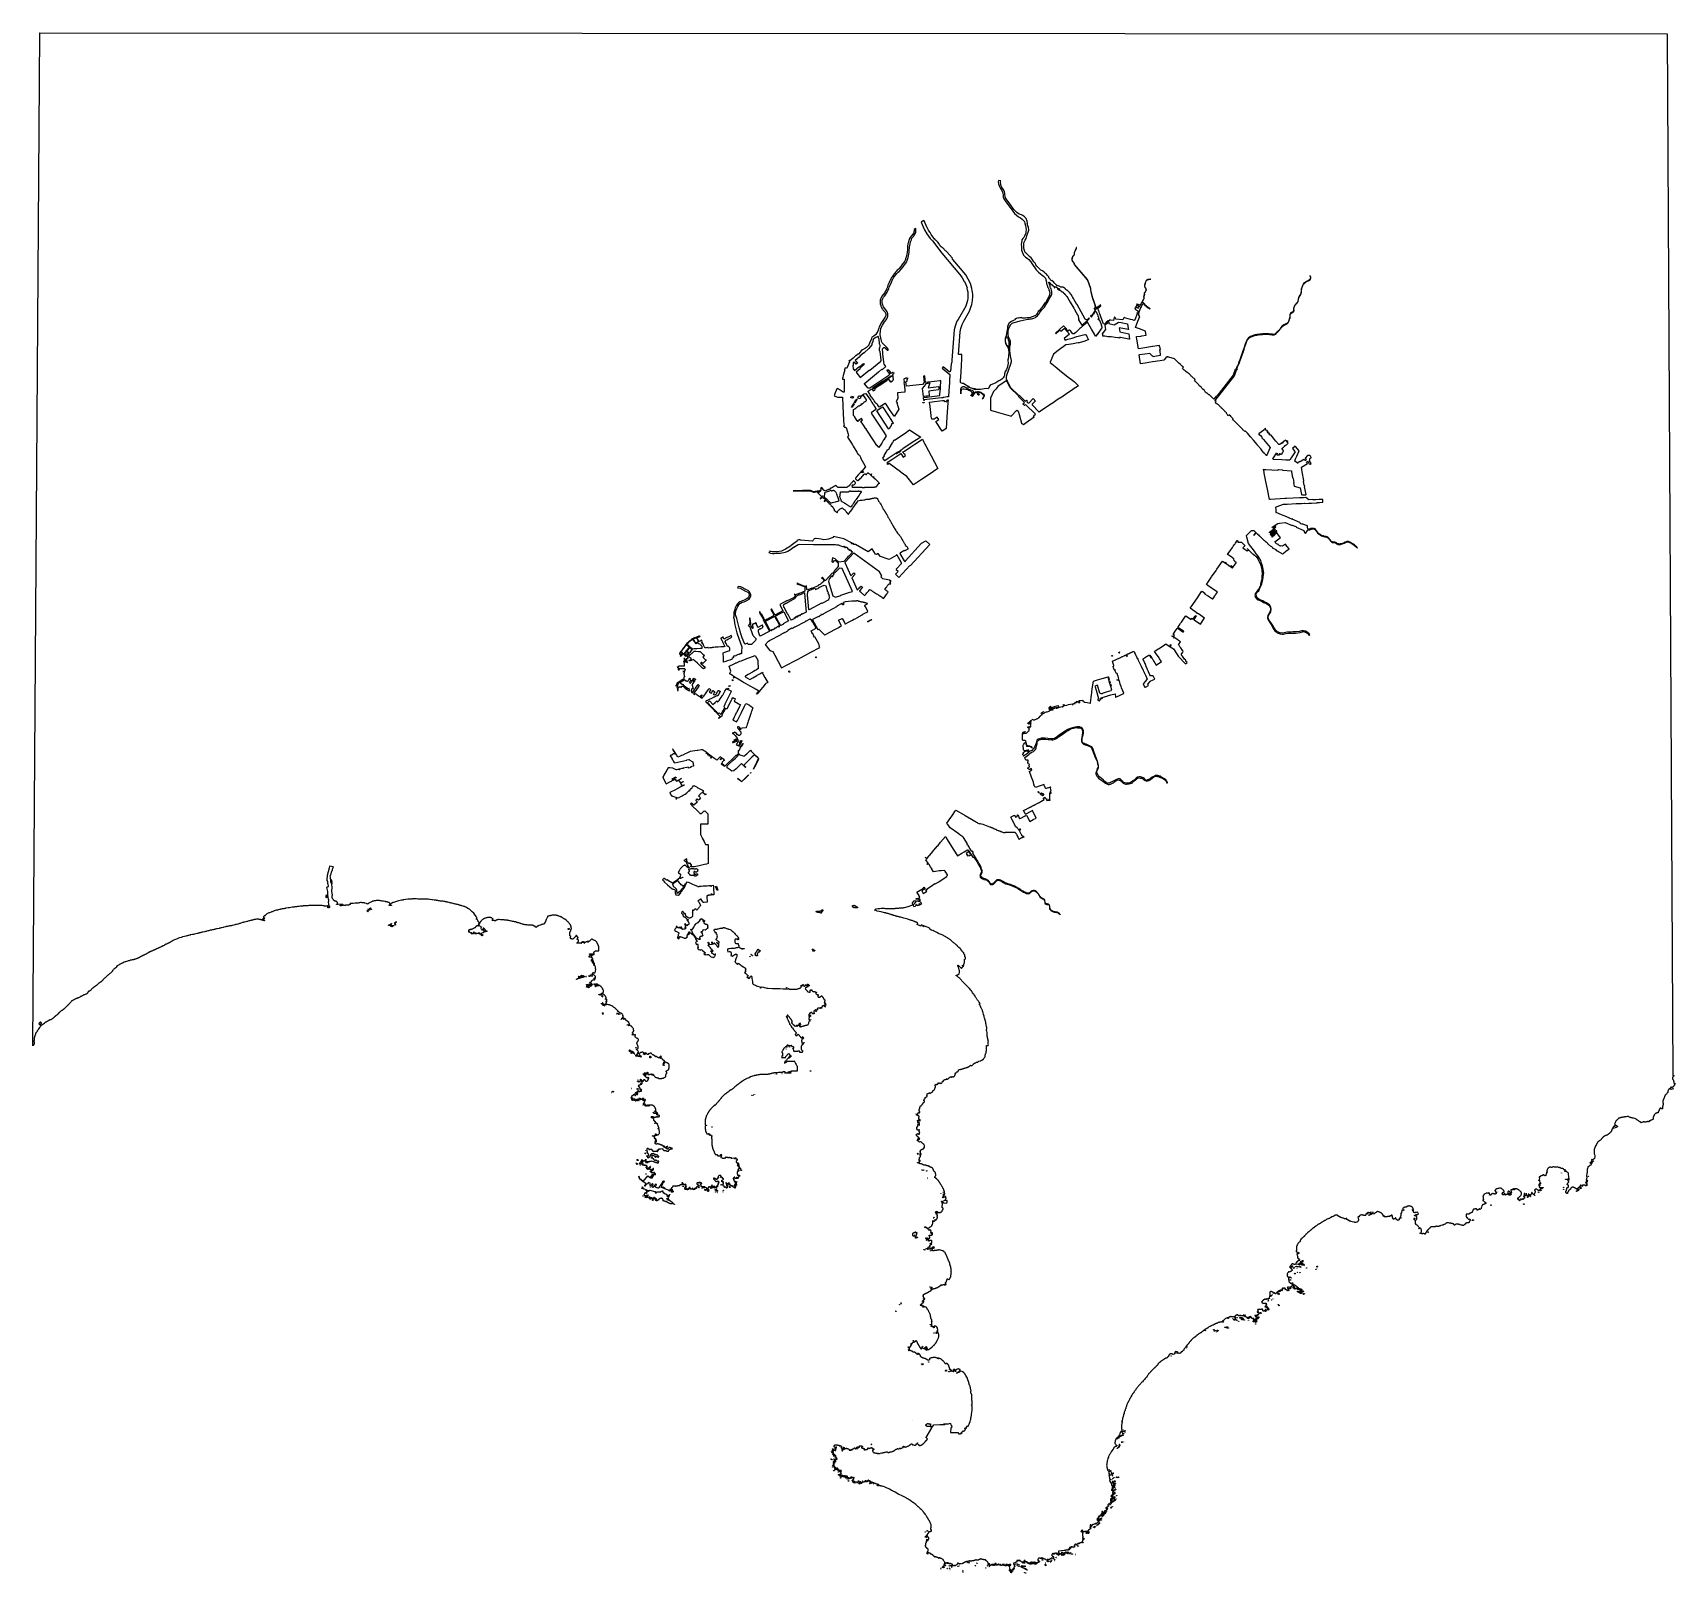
# Model space of a CAD drawing. Header units: inches. Extents: x -62624 to 51363, y -122611 to -15713.
import ezdxf

# ---------------------------------------------------------------- set-up
doc = ezdxf.new("R2010")
doc.units = ezdxf.units.IN
doc.header["$MEASUREMENT"] = 0

msp = doc.modelspace()

# ---------------------------------------------------------------- linework, layer by layer
for points in [[(-13906, -78682), (-13901, -78732), (-13891, -78809), (-13885, -78861), (-13867, -78878), (-13833, -78908), (-13829, -78910), (-13694, -78918), (-13684, -78920), (-13679, -78922), (-13674, -78928), (-13666, -78938), (-13660, -78952), (-13650, -78994), (-13632, -79068), (-13623, -79106), (-13620, -79119), (-13617, -79134), (-13617, -79141), (-13625, -79158), (-13640, -79172), (-13649, -79179), (-13658, -79186), (-13670, -79191), (-13683, -79195), (-13732, -79206), (-13809, -79224), (-13844, -79232), (-13879, -79240), (-13941, -79255), (-13977, -79261), (-14021, -79262), (-14063, -79254), (-14066, -79254), (-14128, -79262), (-14184, -79269), (-14269, -79281), (-14349, -79292), (-14389, -79298), (-14394, -79300), (-14400, -79304), (-14403, -79308), (-14404, -79315), (-14405, -79334), (-14414, -79337), (-14413, -79354), (-14404, -79353), (-14399, -79387), (-14382, -79485), (-14298, -79472), (-14199, -79457), (-14195, -79470), (-14164, -79572), (-14155, -79601), (-14154, -79618), (-14154, -79632), (-14157, -79657), (-14161, -79675), (-14165, -79690), (-14168, -79700), (-14183, -79734), (-14098, -79801), (-14097, -79800), (-13980, -79723), (-13837, -79629), (-13744, -79704), (-13754, -79740), (-13773, -79801), (-13796, -79877), (-13808, -79913), (-13845, -80039), (-13862, -80092), (-13879, -80150), (-13895, -80201), (-13854, -80236), (-13815, -80269), (-13708, -80359), (-13636, -80283), (-13595, -80317), (-13538, -80364), (-13478, -80413), (-13411, -80468), (-13331, -80533), (-13326, -80537), (-13325, -80536), (-13324, -80535), (-13320, -80531), (-13316, -80527), (-13304, -80538), (-13239, -80592), (-13230, -80581), (-13203, -80604), (-13168, -80634), (-13164, -80638), (-13171, -80648), (-13183, -80663), (-13134, -80700), (-13193, -80772), (-13192, -80775), (-13141, -80818), (-13207, -80897), (-13235, -80932), (-13171, -80982), (-13114, -81029), (-13052, -81077), (-12972, -81142), (-13000, -81176), (-13033, -81217), (-13057, -81247), (-12996, -81296), (-12972, -81268), (-12960, -81277), (-12954, -81282), (-12952, -81284), (-12958, -81293), (-12961, -81296), (-12966, -81303), (-12975, -81313), (-12967, -81319), (-12960, -81325), (-12928, -81350), (-12893, -81307), (-12883, -81313), (-12815, -81227), (-12791, -81197), (-12769, -81170), (-12765, -81163), (-12750, -81181), (-12737, -81194), (-12734, -81202), (-12729, -81235), (-12714, -81331), (-12699, -81438), (-12695, -81465), (-12683, -81543), (-12670, -81637), (-12659, -81719), (-12599, -81747), (-12472, -81811), (-12387, -81853), (-12334, -81878), (-12240, -81895), (-12139, -81913), (-12147, -81954), (-12154, -81997), (-12112, -82005), (-12108, -81985), (-12085, -81987), (-12082, -81971), (-12073, -81925), (-11922, -81952), (-11670, -82004), (-11577, -82022), (-11284, -82029), (-11123, -82034), (-10774, -82044), (-10558, -82050), (-10426, -82053), (-10395, -82053), (-10298, -82056), (-10241, -82056), (-10223, -82055), (-10217, -82055), (-10215, -82056), (-10213, -82052), (-10210, -82049), (-10206, -82048), (-10205, -82047), (-10203, -82042), (-10201, -82039), (-10197, -82038), (-10191, -82040), (-10189, -82037), (-10188, -82036), (-10187, -82036), (-10185, -82035), (-10183, -82034), (-10181, -82033), (-10178, -82034), (-10176, -82035), (-10175, -82037), (-10173, -82037), (-10170, -82037), (-10168, -82037), (-10166, -82036), (-10165, -82037), (-10162, -82040), (-10160, -82047), (-10158, -82048), (-10156, -82047), (-10154, -82048), (-10152, -82048), (-10150, -82050), (-10150, -82052), (-10149, -82053), (-10149, -82055), (-10149, -82058), (-10151, -82064), (-10109, -82071), (-10065, -82078), (-10022, -82082), (-9987, -82085), (-9910, -82089), (-9862, -82090), (-9824, -82090), (-9773, -82089), (-9743, -82088), (-9672, -82083), (-9621, -82078), (-9586, -82072), (-9548, -82063), (-9488, -82046), (-9462, -82037), (-9428, -82026), (-9419, -82022), (-9410, -82018), (-9378, -82002), (-9356, -81991), (-9343, -81984), (-9336, -81978), (-9326, -81967), (-9317, -81956), (-9305, -81936), (-9300, -81930), (-9294, -81922), (-9296, -81916), (-9296, -81914), (-9295, -81911), (-9294, -81910), (-9293, -81909), (-9293, -81906), (-9294, -81903), (-9294, -81901), (-9294, -81898), (-9293, -81896), (-9292, -81894), (-9291, -81892), (-9289, -81891), (-9287, -81890), (-9287, -81888), (-9288, -81886), (-9289, -81885), (-9291, -81883), (-9291, -81881), (-9292, -81878), (-9292, -81876), (-9292, -81874), (-9291, -81872), (-9289, -81872), (-9290, -81869), (-9291, -81867), (-9291, -81864), (-9291, -81860), (-9291, -81857), (-9290, -81856), (-9287, -81854), (-9284, -81853), (-9279, -81852), (-9278, -81850), (-9277, -81847), (-9275, -81846), (-9273, -81845), (-9271, -81844), (-9268, -81844), (-9266, -81844), (-9264, -81844), (-9261, -81845), (-9259, -81845), (-9256, -81845), (-9253, -81843), (-9250, -81844), (-9247, -81844), (-9242, -81847), (-9241, -81851), (-9214, -81828), (-9143, -81817), (-9131, -81855), (-9113, -81858), (-9090, -81863), (-9076, -81864), (-9061, -81863), (-9030, -81859), (-9026, -81858), (-9025, -81854), (-9023, -81850), (-9021, -81847), (-9018, -81845), (-9017, -81842), (-9016, -81838), (-9014, -81837), (-9012, -81835), (-9010, -81834), (-9007, -81834), (-9008, -81830), (-9009, -81826), (-9007, -81824), (-9006, -81821), (-9005, -81819), (-9004, -81818), (-9003, -81817), (-9002, -81816), (-9000, -81815), (-9003, -81812), (-9004, -81809), (-9005, -81806), (-9004, -81803), (-9004, -81800), (-9003, -81798), (-9007, -81794), (-9009, -81791), (-9009, -81788), (-9009, -81783), (-9009, -81779), (-9008, -81774), (-9006, -81771), (-9004, -81770), (-9003, -81769), (-9001, -81768), (-8999, -81769), (-8996, -81770), (-8994, -81772), (-8992, -81776), (-8991, -81773), (-8987, -81773), (-8984, -81773), (-8982, -81774), (-8980, -81776), (-8979, -81779), (-8978, -81786), (-8972, -81788), (-8970, -81789), (-8968, -81793), (-8966, -81801), (-8956, -81802), (-8952, -81804), (-8948, -81809), (-8939, -81809), (-8934, -81814), (-8929, -81812), (-8921, -81813), (-8915, -81817), (-8912, -81814), (-8908, -81813), (-8903, -81814), (-8899, -81817), (-8896, -81816), (-8890, -81817), (-8887, -81819), (-8885, -81822), (-8884, -81824), (-8879, -81825), (-8874, -81826), (-8847, -81814), (-8835, -81847), (-8825, -81849), (-8829, -81896), (-8823, -81900), (-8823, -81904), (-8914, -81954), (-9007, -82003), (-9013, -82052), (-8995, -82077), (-8946, -82138), (-8910, -82183), (-8889, -82209), (-8873, -82228), (-8863, -82235), (-8827, -82253), (-8831, -82276), (-8751, -82282), (-8676, -82291), (-8675, -82260), (-8672, -82226), (-8671, -82200), (-8670, -82189), (-8670, -82175), (-8667, -82172), (-8670, -82168), (-8669, -82165), (-8669, -82162), (-8668, -82159), (-8668, -82156), (-8667, -82153), (-8664, -82149), (-8659, -82148), (-8657, -82144), (-8654, -82142), (-8651, -82141), (-8645, -82141), (-8643, -82139), (-8641, -82138), (-8638, -82137), (-8636, -82137), (-8634, -82136), (-8631, -82140), (-8626, -82146), (-8624, -82144), (-8621, -82142), (-8619, -82142), (-8613, -82144), (-8611, -82143), (-8608, -82141), (-8605, -82140), (-8602, -82140), (-8598, -82147), (-8593, -82144), (-8592, -82137), (-8589, -82134), (-8587, -82132), (-8583, -82128), (-8580, -82126), (-8575, -82127), (-8571, -82128), (-8567, -82129), (-8565, -82130), (-8563, -82133), (-8561, -82134), (-8557, -82134), (-8554, -82137), (-8553, -82140), (-8553, -82143), (-8553, -82145), (-8553, -82148), (-8554, -82151), (-8555, -82153), (-8556, -82153), (-8555, -82157), (-8553, -82161), (-8553, -82163), (-8550, -82170), (-8547, -82179), (-8542, -82191), (-8533, -82205), (-8522, -82216), (-8510, -82224), (-8503, -82229), (-8485, -82237), (-8471, -82240), (-8465, -82241), (-8457, -82242), (-8453, -82243), (-8442, -82243), (-8432, -82243), (-8426, -82244), (-8422, -82243), (-8420, -82244), (-8418, -82244), (-8416, -82243), (-8414, -82241), (-8412, -82241), (-8411, -82241), (-8409, -82241), (-8407, -82242), (-8404, -82243), (-8400, -82242), (-8397, -82241), (-8391, -82244), (-8386, -82248), (-8384, -82250), (-8379, -82248), (-8375, -82249), (-8371, -82249), (-8368, -82251), (-8367, -82252), (-8364, -82252), (-8362, -82251), (-8360, -82252), (-8358, -82252), (-8356, -82252), (-8353, -82254), (-8351, -82257), (-8347, -82257), (-8342, -82257), (-8339, -82258), (-8336, -82261), (-8334, -82263), (-8331, -82263), (-8329, -82263), (-8325, -82266), (-8322, -82268), (-8321, -82269), (-8318, -82267), (-8316, -82267), (-8314, -82267), (-8312, -82267), (-8311, -82269), (-8309, -82269), (-8307, -82270), (-8305, -82270), (-8303, -82268), (-8301, -82267), (-8299, -82267), (-8297, -82267), (-8295, -82267), (-8294, -82267), (-8292, -82266), (-8289, -82265), (-8286, -82265), (-8284, -82266), (-8282, -82267), (-8281, -82269), (-8279, -82271), (-8278, -82272), (-8275, -82272), (-8273, -82274), (-8271, -82275), (-8269, -82279), (-8268, -82282), (-8266, -82283), (-8263, -82284), (-8261, -82285), (-8259, -82289), (-8257, -82293), (-8246, -82294), (-8244, -82295), (-8240, -82299), (-8239, -82304), (-8238, -82306), (-8238, -82308), (-8239, -82312), (-8242, -82314), (-8245, -82316), (-8247, -82316), (-8249, -82317), (-8250, -82319), (-8250, -82321), (-8253, -82325), (-8255, -82325), (-8257, -82325), (-8259, -82324), (-8262, -82324), (-8262, -82320), (-8265, -82321), (-8267, -82322), (-8271, -82323), (-8276, -82324), (-8279, -82326), (-8280, -82326), (-8282, -82328), (-8284, -82330), (-8285, -82332), (-8287, -82337), (-8288, -82341), (-8288, -82346), (-8287, -82358), (-8286, -82365), (-8284, -82373), (-8281, -82379), (-8277, -82389), (-8272, -82396), (-8267, -82403), (-8260, -82411), (-8239, -82430), (-8231, -82436), (-8219, -82445), (-8199, -82459), (-8195, -82461), (-8190, -82465), (-8186, -82467), (-8183, -82470), (-8180, -82472), (-8180, -82468), (-8178, -82466), (-8177, -82464), (-8176, -82461), (-8174, -82459), (-8172, -82458), (-8169, -82457), (-8167, -82457), (-8166, -82455), (-8163, -82451), (-8162, -82450), (-8158, -82449), (-8156, -82447), (-8154, -82445), (-8152, -82443), (-8149, -82441), (-8148, -82440), (-8147, -82440), (-8146, -82440), (-8145, -82439), (-8144, -82439), (-8143, -82440), (-8141, -82442), (-8140, -82444), (-8139, -82451), (-8137, -82453), (-8134, -82456), (-8134, -82465), (-8133, -82471), (-8133, -82476), (-8137, -82480), (-8135, -82484), (-8134, -82487), (-8135, -82491), (-8137, -82498), (-8137, -82501), (-8138, -82507), (-8137, -82510), (-8138, -82512), (-8138, -82513), (-8139, -82516), (-8137, -82517), (-8135, -82518), (-8134, -82519), (-8131, -82521), (-8130, -82525), (-8129, -82527), (-8129, -82529), (-8129, -82531), (-8127, -82532), (-8126, -82535), (-8125, -82538), (-8127, -82542), (-8130, -82544), (-8131, -82552), (-8133, -82554), (-8134, -82557), (-8141, -82557), (-8141, -82566), (-8140, -82577), (-8139, -82596), (-8139, -82601), (-8133, -82607), (-8126, -82614), (-8109, -82627), (-8102, -82631), (-8096, -82634), (-8088, -82637), (-8077, -82640), (-8072, -82641), (-8049, -82644), (-8041, -82645), (-8033, -82645), (-8019, -82645), (-8017, -82644), (-8015, -82644), (-8013, -82644), (-8011, -82644), (-8009, -82644), (-8005, -82643), (-8002, -82642), (-8003, -82639), (-8003, -82636), (-8001, -82633), (-8000, -82632), (-7999, -82630), (-7998, -82629), (-7998, -82625), (-7997, -82624), (-7996, -82622), (-7995, -82621), (-7995, -82620), (-7993, -82620), (-7992, -82620), (-7991, -82620), (-7990, -82619), (-7989, -82619), (-7988, -82618), (-7987, -82618), (-7985, -82617), (-7984, -82614), (-7982, -82612), (-7981, -82610), (-7979, -82610), (-7977, -82610), (-7976, -82610), (-7975, -82609), (-7973, -82608), (-7972, -82608), (-7970, -82607), (-7968, -82605), (-7966, -82605), (-7959, -82606), (-7957, -82604), (-7955, -82601), (-7952, -82600), (-7951, -82600), (-7949, -82600), (-7948, -82600), (-7946, -82599), (-7946, -82597), (-7944, -82595), (-7943, -82593), (-7940, -82592), (-7938, -82592), (-7935, -82592), (-7934, -82591), (-7934, -82588), (-7936, -82584), (-7935, -82580), (-7933, -82577), (-7930, -82576), (-7928, -82574), (-7927, -82571), (-7926, -82568), (-7924, -82566), (-7923, -82566), (-7920, -82566), (-7918, -82565), (-7917, -82565), (-7915, -82565), (-7914, -82564), (-7914, -82562), (-7913, -82561), (-7912, -82560), (-7910, -82560), (-7909, -82560), (-7908, -82560), (-7906, -82560), (-7904, -82560), (-7902, -82560), (-7900, -82560), (-7898, -82558), (-7895, -82555), (-7894, -82554), (-7892, -82553), (-7891, -82553), (-7889, -82552), (-7888, -82552), (-7887, -82553), (-7885, -82553), (-7883, -82554), (-7882, -82554), (-7881, -82555), (-7879, -82555), (-7878, -82555), (-7877, -82555), (-7876, -82554), (-7875, -82554), (-7873, -82554), (-7871, -82553), (-7870, -82553), (-7868, -82554), (-7867, -82554), (-7865, -82555), (-7863, -82556), (-7861, -82557), (-7859, -82560), (-7859, -82564), (-7860, -82572), (-7860, -82573), (-7859, -82575), (-7856, -82575), (-7853, -82577), (-7849, -82579), (-7848, -82581), (-7845, -82584), (-7844, -82587), (-7842, -82589), (-7841, -82591), (-7841, -82598), (-7840, -82599), (-7839, -82599), (-7838, -82600), (-7835, -82600), (-7833, -82600), (-7831, -82601), (-7829, -82602), (-7826, -82605), (-7820, -82609), (-7819, -82612), (-7819, -82615), (-7818, -82619), (-7816, -82621), (-7815, -82622), (-7813, -82622), (-7812, -82622), (-7811, -82623), (-7809, -82624), (-7807, -82626), (-7807, -82627), (-7805, -82629), (-7802, -82630), (-7800, -82632), (-7799, -82634), (-7798, -82636), (-7798, -82639), (-7797, -82642), (-7797, -82644), (-7793, -82643), (-7789, -82644), (-7787, -82645), (-7785, -82646), (-7783, -82648), (-7781, -82651), (-7780, -82655), (-7781, -82663), (-7777, -82664), (-7771, -82670), (-7770, -82672), (-7766, -82676), (-7765, -82679), (-7765, -82684), (-7765, -82689), (-7765, -82691), (-7762, -82693), (-7760, -82694), (-7757, -82696), (-7756, -82698), (-7754, -82701), (-7753, -82704), (-7752, -82707), (-7751, -82710), (-7753, -82716), (-7754, -82719), (-7750, -82719), (-7747, -82721), (-7747, -82724), (-7745, -82727), (-7743, -82730), (-7742, -82732), (-7741, -82734), (-7741, -82737), (-7741, -82739), (-7740, -82740), (-7740, -82745), (-7740, -82748), (-7737, -82747), (-7734, -82747), (-7732, -82747), (-7729, -82748), (-7727, -82749), (-7724, -82752), (-7723, -82755), (-7721, -82758), (-7718, -82762), (-7717, -82766), (-7716, -82769), (-7716, -82775), (-7719, -82779), (-7721, -82782), (-7723, -82786), (-7724, -82789), (-7720, -82790), (-7716, -82792), (-7714, -82794), (-7712, -82800), (-7710, -82803), (-7708, -82802), (-7706, -82801), (-7705, -82801), (-7703, -82800), (-7702, -82800), (-7701, -82800), (-7700, -82800), (-7699, -82799), (-7697, -82799), (-7696, -82800), (-7695, -82800), (-7694, -82800), (-7692, -82801), (-7690, -82803), (-7687, -82807), (-7686, -82812), (-7685, -82813), (-7683, -82812), (-7681, -82812), (-7679, -82811), (-7678, -82812), (-7677, -82812), (-7674, -82814), (-7673, -82815), (-7672, -82817), (-7670, -82819), (-7668, -82820), (-7666, -82821), (-7665, -82822), (-7663, -82823), (-7661, -82825), (-7660, -82828), (-7659, -82830), (-7658, -82832), (-7657, -82833), (-7655, -82833), (-7653, -82834), (-7651, -82836), (-7649, -82838), (-7648, -82842), (-7648, -82846), (-7649, -82851), (-7650, -82855), (-7650, -82858), (-7645, -82863), (-7643, -82867), (-7642, -82870), (-7642, -82875), (-7642, -82879), (-7644, -82883), (-7647, -82887), (-7648, -82889), (-7646, -82892), (-7643, -82894), (-7642, -82897), (-7643, -82900), (-7643, -82903), (-7644, -82906), (-7644, -82909), (-7645, -82911), (-7648, -82914), (-7651, -82914), (-7655, -82914), (-7661, -82918), (-7663, -82918), (-7666, -82917), (-7667, -82916), (-7669, -82915), (-7672, -82921), (-7673, -82924), (-7675, -82931), (-7678, -82943), (-7680, -82955), (-7684, -82970), (-7687, -82979), (-7688, -82986), (-7689, -82992), (-7689, -82999), (-7689, -83002), (-7689, -83008), (-7690, -83014), (-7690, -83023), (-7689, -83031), (-7687, -83032), (-7685, -83035), (-7685, -83043), (-7683, -83047), (-7681, -83048), (-7679, -83051), (-7679, -83055), (-7673, -83062), (-7672, -83069), (-7672, -83072), (-7670, -83072), (-7667, -83072), (-7664, -83072), (-7660, -83075), (-7657, -83079), (-7657, -83084), (-7652, -83091), (-7652, -83100), (-7646, -83105), (-7646, -83110), (-7645, -83113), (-7644, -83115), (-7642, -83118), (-7640, -83121), (-7640, -83122), (-7640, -83124), (-7641, -83126), (-7641, -83129), (-7640, -83131), (-7638, -83132), (-7636, -83133), (-7633, -83134), (-7630, -83135), (-7629, -83136), (-7627, -83138), (-7625, -83140), (-7625, -83146), (-7624, -83148), (-7620, -83149), (-7617, -83150), (-7615, -83152), (-7613, -83156), (-7612, -83158), (-7610, -83156), (-7607, -83153), (-7604, -83151), (-7602, -83151), (-7599, -83150), (-7597, -83151), (-7595, -83152), (-7593, -83153), (-7592, -83156), (-7592, -83158), (-7592, -83161), (-7593, -83163), (-7593, -83165), (-7593, -83167), (-7593, -83168), (-7593, -83169), (-7593, -83170), (-7592, -83172), (-7592, -83174), (-7592, -83178), (-7594, -83179), (-7594, -83180), (-7596, -83181), (-7597, -83182), (-7598, -83184), (-7598, -83187), (-7598, -83190), (-7598, -83191), (-7599, -83194), (-7601, -83195), (-7603, -83196), (-7603, -83199), (-7607, -83204), (-7612, -83206), (-7615, -83206), (-7618, -83209), (-7621, -83211), (-7629, -83212), (-7632, -83211), (-7636, -83213), (-7641, -83214), (-7645, -83212), (-7650, -83213), (-7657, -83214), (-7659, -83212), (-7662, -83209), (-7667, -83214), (-7681, -83213), (-7685, -83210), (-7690, -83212), (-7694, -83212), (-7700, -83212), (-7705, -83210), (-7708, -83206), (-7716, -83217), (-7719, -83225), (-7719, -83236), (-7714, -83238), (-7712, -83240), (-7712, -83244), (-7710, -83244), (-7706, -83244), (-7704, -83246), (-7702, -83248), (-7702, -83251), (-7705, -83256), (-7708, -83260), (-7705, -83264), (-7707, -83267), (-7711, -83268), (-7715, -83268), (-7719, -83264), (-7720, -83260), (-7724, -83258), (-7730, -83254), (-7733, -83248), (-7731, -83244), (-7736, -83244), (-7742, -83243), (-7747, -83240), (-7753, -83242), (-7759, -83244), (-7763, -83245), (-7768, -83244), (-7771, -83241), (-7780, -83244), (-7782, -83247), (-7785, -83250), (-7788, -83252), (-7790, -83252), (-7800, -83255), (-7807, -83250), (-7810, -83254), (-7811, -83256), (-7815, -83257), (-7818, -83259), (-7820, -83260), (-7823, -83261), (-7825, -83263), (-7831, -83260), (-7832, -83264), (-7834, -83266), (-7836, -83267), (-7840, -83269), (-7845, -83268), (-7846, -83271), (-7849, -83276), (-7854, -83276), (-7850, -83279), (-7851, -83282), (-7852, -83285), (-7853, -83287), (-7854, -83290), (-7856, -83293), (-7859, -83295), (-7859, -83299), (-7860, -83302), (-7863, -83306), (-7866, -83308), (-7869, -83311), (-7865, -83315), (-7864, -83318), (-7864, -83321), (-7864, -83323), (-7865, -83325), (-7867, -83327), (-7874, -83327), (-7878, -83335), (-7877, -83338), (-7876, -83341), (-7877, -83343), (-7879, -83347), (-7884, -83350), (-7883, -83353), (-7883, -83355), (-7883, -83358), (-7885, -83360), (-7889, -83363), (-7887, -83365), (-7883, -83369), (-7878, -83373), (-7875, -83375), (-7873, -83377), (-7872, -83380), (-7867, -83380), (-7863, -83385), (-7864, -83387), (-7866, -83391), (-7870, -83392), (-7874, -83391), (-7878, -83387), (-7882, -83388), (-7885, -83389), (-7895, -83388), (-7901, -83386), (-7905, -83381), (-7910, -83385), (-7922, -83384), (-7926, -83382), (-7928, -83379), (-7928, -83374), (-7929, -83370), (-7931, -83371), (-7935, -83372), (-7937, -83374), (-7939, -83376), (-7942, -83377), (-7946, -83380), (-7949, -83382), (-7954, -83385), (-7961, -83390), (-7965, -83393), (-7971, -83397), (-7970, -83401), (-7964, -83405), (-7959, -83406), (-7957, -83408), (-7957, -83413), (-7961, -83416), (-7964, -83416), (-7968, -83413), (-7974, -83411), (-7976, -83416), (-7976, -83422), (-7978, -83426), (-7979, -83429), (-7982, -83432), (-7984, -83433), (-7987, -83432), (-7993, -83429), (-7996, -83424), (-7997, -83418), (-8002, -83417), (-8004, -83415), (-8007, -83409), (-8007, -83406), (-8006, -83403), (-8004, -83401), (-8003, -83399), (-8006, -83395), (-8060, -83394), (-8093, -83396), (-8122, -83404), (-8133, -83408), (-8155, -83423), (-8160, -83425), (-8167, -83431), (-8182, -83439), (-8190, -83458), (-8190, -83459), (-8192, -83465), (-8182, -83465), (-8178, -83463), (-8171, -83464), (-8167, -83468), (-8164, -83469), (-8157, -83475), (-8156, -83477), (-8157, -83481), (-8159, -83484), (-8163, -83484), (-8163, -83488), (-8166, -83490), (-8177, -83489), (-8181, -83486), (-8186, -83490), (-8184, -83494), (-8182, -83497), (-8178, -83500), (-8173, -83504), (-8167, -83511), (-8164, -83516), (-8165, -83519), (-8167, -83523), (-8172, -83525), (-8178, -83525), (-8192, -83516), (-8195, -83514), (-8196, -83510), (-8202, -83505), (-8205, -83506), (-8206, -83511), (-8207, -83517), (-8208, -83524), (-8203, -83530), (-8202, -83534), (-8202, -83538), (-8204, -83542), (-8208, -83542), (-8207, -83552), (-8205, -83558), (-8204, -83564), (-8206, -83567), (-8208, -83566), (-8211, -83564), (-8213, -83556), (-8214, -83547), (-8219, -83543), (-8223, -83539), (-8225, -83536), (-8232, -83537), (-8237, -83538), (-8238, -83538), (-8238, -83543), (-8238, -83547), (-8239, -83553), (-8240, -83559), (-8241, -83562), (-8242, -83563), (-8244, -83564), (-8246, -83563), (-8247, -83547), (-8250, -83540), (-8248, -83531), (-8251, -83529), (-8279, -83518), (-8302, -83526), (-8322, -83534), (-8335, -83541), (-8360, -83554), (-8407, -83618), (-8412, -83630), (-8421, -83669), (-8419, -83703), (-8417, -83710), (-8417, -83720), (-8405, -83730), (-8403, -83736), (-8400, -83736), (-8397, -83737), (-8393, -83740), (-8391, -83743), (-8389, -83747), (-8389, -83749), (-8387, -83752), (-8386, -83755), (-8389, -83760), (-8385, -83763), (-8385, -83771), (-8388, -83773), (-8393, -83777), (-8393, -83782), (-8397, -83787), (-8402, -83792), (-8408, -83792), (-8412, -83797), (-8414, -83797), (-8417, -83798), (-8419, -83799), (-8424, -83800), (-8430, -83799), (-8434, -83803), (-8439, -83804), (-8444, -83804), (-8459, -83797), (-8461, -83792), (-8465, -83793), (-8469, -83793), (-8475, -83791), (-8481, -83790), (-8483, -83784), (-8488, -83786), (-8491, -83785), (-8500, -83779), (-8500, -83775), (-8500, -83770), (-8507, -83771), (-8510, -83770), (-8519, -83765), (-8520, -83758), (-8525, -83758), (-8531, -83752), (-8531, -83747), (-8535, -83747), (-8539, -83738), (-8538, -83732), (-8542, -83731), (-8546, -83729), (-8546, -83724), (-8546, -83717), (-8546, -83711), (-8543, -83709), (-8553, -83707), (-8576, -83704), (-8603, -83705), (-8630, -83712), (-8641, -83716), (-8648, -83718), (-8681, -83738), (-8685, -83740), (-8686, -83741), (-8700, -83750), (-8706, -83745), (-8721, -83728), (-8724, -83728), (-8728, -83731), (-8729, -83742), (-8724, -83746), (-8716, -83753), (-8709, -83760), (-8700, -83768), (-8697, -83771), (-8695, -83773), (-8692, -83776), (-8696, -83783), (-8707, -83795), (-8711, -83800), (-8714, -83803), (-8720, -83799), (-8725, -83794), (-8731, -83790), (-8746, -83815), (-8754, -83830), (-8765, -83850), (-8767, -83860), (-8769, -83893), (-8768, -83896), (-8769, -83910), (-8768, -83934), (-8766, -83943), (-8762, -83951), (-8756, -83973), (-8755, -83981), (-8737, -83977), (-8694, -83971), (-8695, -83965), (-8706, -83914), (-8710, -83897), (-8711, -83891), (-8657, -83855), (-8642, -83880), (-8662, -83902), (-8633, -83957), (-8664, -83976), (-8672, -83981), (-8690, -83992), (-8744, -84007), (-8741, -84010), (-8740, -84012), (-8739, -84015), (-8738, -84017), (-8737, -84019), (-8737, -84021), (-8736, -84023), (-8736, -84027), (-8737, -84029), (-8735, -84031), (-8732, -84033), (-8732, -84038), (-8732, -84044), (-8734, -84048), (-8731, -84049), (-8731, -84056), (-8732, -84060), (-8736, -84065), (-8740, -84065), (-8740, -84069), (-8749, -84077), (-8757, -84081), (-8764, -84106), (-8770, -84125), (-8771, -84128), (-8772, -84131), (-8770, -84140), (-8766, -84159), (-8763, -84174), (-8760, -84185), (-8759, -84193), (-8746, -84194), (-8734, -84195), (-8725, -84196), (-8712, -84198), (-8705, -84198), (-8701, -84202), (-8702, -84206), (-8702, -84210), (-8702, -84213), (-8706, -84219), (-8705, -84221), (-8706, -84225), (-8710, -84231), (-8716, -84243), (-8720, -84245), (-8719, -84250), (-8721, -84256), (-8726, -84263), (-8730, -84264), (-8730, -84267), (-8730, -84270), (-8731, -84273), (-8732, -84277), (-8734, -84280), (-8738, -84282), (-8739, -84284), (-8743, -84287), (-8744, -84290), (-8747, -84300), (-8760, -84342), (-8764, -84355), (-8765, -84358), (-8769, -84369), (-8783, -84414), (-8796, -84454), (-8800, -84467), (-8811, -84504), (-8832, -84563), (-8832, -84566), (-8834, -84570), (-8841, -84573), (-8863, -84581), (-8906, -84591), (-8917, -84594), (-8940, -84600), (-8970, -84607), (-8979, -84610), (-8990, -84612), (-9033, -84624), (-9036, -84624), (-9060, -84631), (-9065, -84633), (-9072, -84634), (-9081, -84637), (-9089, -84639), (-9094, -84640), (-9099, -84642), (-9104, -84643), (-9111, -84645), (-9119, -84647), (-9131, -84652), (-9135, -84652), (-9151, -84657), (-9153, -84658), (-9170, -84664), (-9198, -84670), (-9203, -84672), (-9209, -84672), (-9212, -84674), (-9222, -84676), (-9230, -84678), (-9243, -84680), (-9248, -84684), (-9255, -84686), (-9263, -84688), (-9271, -84690), (-9278, -84692), (-9295, -84696), (-9304, -84699), (-9311, -84700), (-9319, -84703), (-9336, -84707), (-9342, -84708), (-9354, -84712), (-9357, -84712), (-9364, -84714), (-9367, -84707), (-9369, -84702), (-9374, -84693), (-9376, -84688), (-9378, -84683), (-9381, -84677), (-9383, -84674), (-9385, -84669), (-9389, -84661), (-9392, -84653), (-9401, -84635), (-9404, -84625), (-9406, -84622), (-9407, -84619), (-9409, -84615), (-9411, -84610), (-9413, -84607), (-9415, -84602), (-9414, -84594), (-9410, -84585), (-9408, -84582), (-9406, -84581), (-9401, -84578), (-9388, -84572), (-9385, -84571), (-9354, -84557), (-9334, -84548), (-9329, -84546), (-9331, -84542), (-9341, -84520), (-9376, -84443), (-9459, -84482), (-9459, -84483), (-9446, -84494), (-9430, -84508), (-9437, -84517), (-9491, -84585), (-9511, -84608), (-9533, -84633), (-9551, -84653), (-9565, -84669), (-9580, -84682), (-9607, -84656), (-9594, -84637), (-9558, -84594), (-9582, -84582), (-9583, -84582), (-9590, -84589), (-9602, -84600), (-9617, -84616), (-9635, -84633), (-9639, -84637), (-9644, -84640), (-9655, -84647), (-9664, -84651), (-9668, -84654), (-9682, -84657), (-9703, -84664), (-9714, -84666), (-9722, -84664), (-9732, -84657), (-9730, -84649), (-9729, -84641), (-9729, -84639), (-9731, -84637), (-9738, -84635), (-9743, -84632), (-9756, -84625), (-9754, -84618), (-9750, -84607), (-9749, -84603), (-9749, -84600), (-9753, -84599), (-9760, -84597), (-9769, -84595), (-9777, -84593), (-9785, -84591), (-9795, -84588), (-9807, -84584), (-9811, -84583), (-9814, -84582), (-9824, -84573), (-9831, -84566), (-9835, -84563), (-9857, -84542), (-9859, -84540), (-9863, -84535), (-9862, -84531), (-9862, -84528), (-9862, -84525), (-9876, -84509), (-9890, -84491), (-9900, -84480), (-9912, -84465), (-9921, -84455), (-9928, -84445), (-9934, -84437), (-9937, -84434), (-9935, -84425), (-9934, -84413), (-9929, -84391), (-9929, -84385), (-9933, -84383), (-9935, -84380), (-9938, -84379), (-9937, -84370), (-9936, -84365), (-9935, -84355), (-9932, -84335), (-9932, -84328), (-9927, -84294), (-9927, -84288), (-9926, -84283), (-9926, -84275), (-9925, -84272), (-9940, -84251), (-9960, -84226), (-9969, -84213), (-9975, -84206), (-9984, -84195), (-9990, -84188), (-9990, -84186), (-9991, -84186), (-10002, -84171), (-10010, -84161), (-10012, -84159), (-10016, -84153), (-10026, -84142), (-10033, -84133), (-10046, -84116), (-10063, -84094), (-10067, -84089), (-10081, -84071), (-10088, -84061), (-10094, -84054), (-10097, -84050), (-10114, -84029), (-10126, -84012), (-10131, -84006), (-10133, -84004), (-10145, -83989), (-10154, -83981), (-10160, -83971), (-10176, -83952), (-10178, -83949), (-10190, -83932), (-10197, -83925), (-10202, -83919), (-10212, -83907), (-10223, -83895), (-10233, -83880), (-10240, -83871), (-10242, -83868), (-10246, -83870), (-10257, -83878), (-10258, -83881), (-10249, -83893), (-10243, -83900), (-10242, -83904), (-10245, -83907), (-10245, -83908), (-10255, -83915), (-10268, -83928), (-10273, -83933), (-10297, -83953), (-10299, -83954), (-10301, -83956), (-10302, -83957), (-10328, -83981), (-10329, -83990), (-10327, -83995), (-10320, -84000), (-10310, -84002), (-10307, -84002), (-10299, -84005), (-10276, -84010), (-10274, -84016), (-10274, -84038), (-10274, -84041), (-10272, -84059), (-10269, -84061), (-10267, -84061), (-10264, -84065), (-10264, -84068), (-10264, -84082), (-10267, -84099), (-10269, -84100), (-10269, -84109), (-10273, -84125), (-10276, -84136), (-10267, -84145), (-10257, -84159), (-10247, -84175), (-10228, -84207), (-10223, -84214), (-10210, -84237), (-10208, -84240), (-10201, -84252), (-10193, -84271), (-10178, -84299), (-10175, -84304), (-10165, -84328), (-10160, -84340), (-10158, -84341), (-10147, -84368), (-10145, -84375), (-10142, -84380), (-10130, -84413), (-10126, -84424), (-10117, -84452), (-10114, -84459), (-10109, -84483), (-10108, -84489), (-10102, -84508), (-10099, -84515), (-10096, -84520), (-10094, -84523), (-10092, -84528), (-10091, -84524), (-10081, -84519), (-10076, -84516), (-10074, -84518), (-10068, -84528), (-10062, -84538), (-10040, -84575), (-10036, -84582), (-10024, -84600), (-10020, -84609), (-10011, -84623), (-10004, -84634), (-9997, -84645), (-9985, -84662), (-9970, -84682), (-9965, -84689), (-9963, -84693), (-9957, -84701), (-9961, -84704), (-9966, -84709), (-9960, -84716), (-9926, -84755), (-9922, -84757), (-9918, -84755), (-9910, -84749), (-9906, -84750), (-9896, -84768), (-9888, -84780), (-9883, -84787), (-9873, -84802), (-9870, -84807), (-9866, -84812), (-9863, -84817), (-9859, -84824), (-9852, -84835), (-9842, -84856), (-9834, -84872), (-9818, -84885), (-9799, -84910), (-9796, -84914), (-9792, -84919), (-9778, -84936), (-9773, -84943), (-9753, -84969), (-9751, -84970), (-9739, -84985), (-9729, -84997), (-9719, -85009), (-9709, -85021), (-9703, -85029), (-9687, -85048), (-9685, -85051), (-9666, -85074), (-9661, -85080), (-9654, -85088), (-9642, -85103), (-9638, -85107), (-9673, -85184), (-9676, -85188), (-9683, -85192), (-9693, -85196), (-9697, -85200), (-9702, -85207), (-9710, -85219), (-9714, -85223), (-9713, -85229), (-9710, -85237), (-9710, -85239), (-9705, -85244), (-9700, -85250), (-9697, -85251), (-9693, -85250), (-9682, -85247), (-9679, -85254), (-9673, -85266), (-9672, -85269), (-9676, -85273), (-9675, -85273), (-9672, -85275), (-9667, -85277), (-9660, -85280), (-9658, -85281), (-9663, -85298), (-9639, -85307), (-9635, -85299), (-9604, -85311), (-9577, -85289), (-9567, -85281), (-9565, -85280), (-9554, -85271), (-9550, -85267), (-9550, -85264), (-9551, -85261), (-9551, -85256), (-9541, -85245), (-9507, -85208), (-9505, -85205), (-9496, -85196), (-9482, -85217), (-9473, -85231), (-9463, -85245), (-9459, -85252), (-9444, -85275), (-9436, -85288), (-9433, -85295), (-9411, -85319), (-9402, -85329), (-9395, -85338), (-9377, -85358), (-9357, -85381), (-9343, -85395), (-9333, -85407), (-9321, -85420), (-9316, -85425), (-9313, -85426), (-9309, -85426), (-9297, -85426), (-9281, -85448), (-9273, -85457), (-9268, -85463), (-9264, -85459), (-9261, -85455), (-9257, -85453), (-9253, -85451), (-9248, -85448), (-9245, -85448), (-9242, -85448), (-9240, -85449), (-9235, -85454), (-9229, -85451), (-9222, -85450), (-9215, -85452), (-9215, -85446), (-9214, -85443), (-9211, -85440), (-9208, -85437), (-9204, -85436), (-9204, -85433), (-9204, -85429), (-9202, -85426), (-9198, -85423), (-9195, -85422), (-9192, -85423), (-9188, -85425), (-9181, -85423), (-9175, -85423), (-9172, -85425), (-9169, -85427), (-9165, -85422), (-9162, -85418), (-9158, -85416), (-9155, -85416), (-9150, -85416), (-9149, -85418), (-9148, -85419), (-9148, -85423), (-9150, -85427), (-9153, -85429), (-9157, -85432), (-9156, -85438), (-9157, -85442), (-9160, -85446), (-9163, -85449), (-9166, -85450), (-9164, -85457), (-9163, -85460), (-9163, -85464), (-9153, -85462), (-9148, -85462), (-9146, -85463), (-9144, -85466), (-9144, -85469), (-9145, -85472), (-9147, -85475), (-9144, -85478), (-9143, -85480), (-9143, -85482), (-9144, -85484), (-9146, -85487), (-9148, -85489), (-9150, -85490), (-9154, -85491), (-9157, -85491), (-9161, -85491), (-9165, -85489), (-9169, -85492), (-9173, -85495), (-9173, -85500), (-9173, -85502), (-9175, -85504), (-9178, -85505), (-9180, -85504), (-9187, -85501), (-9189, -85505), (-9190, -85508), (-9193, -85509), (-9196, -85509), (-9200, -85509), (-9203, -85506), (-9208, -85500), (-9213, -85505), (-9215, -85504), (-9230, -85531), (-9238, -85552), (-9242, -85562), (-9253, -85591), (-9260, -85616), (-9267, -85653), (-9267, -85687), (-9259, -85720), (-9258, -85735), (-9261, -85750), (-9261, -85767), (-9257, -85782), (-9250, -85802), (-9236, -85824), (-9226, -85833), (-9218, -85843), (-9215, -85842), (-9203, -85843), (-9200, -85848), (-9196, -85843), (-9191, -85843), (-9188, -85844), (-9186, -85845), (-9183, -85847), (-9180, -85851), (-9177, -85843), (-9174, -85837), (-9171, -85835), (-9168, -85834), (-9161, -85827), (-9154, -85826), (-9149, -85825), (-9140, -85815), (-9136, -85814), (-9132, -85814), (-9128, -85816), (-9123, -85807), (-9121, -85804), (-9119, -85802), (-9117, -85801), (-9115, -85800), (-9111, -85801), (-9110, -85799), (-9109, -85795), (-9109, -85792), (-9108, -85790), (-9106, -85788), (-9105, -85788), (-9103, -85788), (-9102, -85789), (-9101, -85790), (-9100, -85791), (-9099, -85793), (-9099, -85795), (-9099, -85798), (-9100, -85800), (-9103, -85803), (-9103, -85809), (-9104, -85813), (-9108, -85818), (-9112, -85821), (-9116, -85823), (-9117, -85827), (-9119, -85829), (-9122, -85831), (-9130, -85832), (-9132, -85835), (-9135, -85838), (-9139, -85840), (-9145, -85841), (-9149, -85845), (-9154, -85845), (-9159, -85846), (-9160, -85849), (-9161, -85853), (-9162, -85855), (-9164, -85857), (-9166, -85858), (-9171, -85859), (-9169, -85861), (-9168, -85864), (-9167, -85867), (-9167, -85871), (-9167, -85874), (-9165, -85875), (-9163, -85876), (-9161, -85878), (-9160, -85879), (-9159, -85882), (-9159, -85885), (-9160, -85887), (-9162, -85888), (-9161, -85893), (-9162, -85896), (-9163, -85898), (-9167, -85903), (-9175, -85908), (-9181, -85909), (-9181, -85916), (-9184, -85917), (-9190, -85920), (-9198, -85919), (-9198, -85925), (-9200, -85926), (-9209, -85931), (-9216, -85930), (-9218, -85935), (-9223, -85938), (-9231, -85940), (-9230, -85944), (-9230, -85947), (-9241, -85956), (-9245, -85956), (-9244, -85958), (-9244, -85962), (-9244, -85966), (-9243, -85970), (-9242, -85974), (-9242, -85978), (-9248, -85984), (-9252, -85988), (-9261, -85998), (-9270, -86008), (-9286, -86027), (-9302, -86045), (-9303, -86047), (-9305, -86062), (-9305, -86074), (-9306, -86083), (-9306, -86086), (-9306, -86091), (-9298, -86101), (-9293, -86107), (-9293, -86114), (-9294, -86120), (-9296, -86129), (-9300, -86156), (-9302, -86169), (-9303, -86185), (-9304, -86197), (-9304, -86220), (-9303, -86225), (-9302, -86231), (-9301, -86235), (-9298, -86239), (-9293, -86247), (-9287, -86259), (-9284, -86265), (-9279, -86275), (-9270, -86288), (-9263, -86296), (-9255, -86306), (-9239, -86328), (-9233, -86328), (-9225, -86328), (-9211, -86328), (-9207, -86328), (-9207, -86333), (-9207, -86338), (-9206, -86344), (-9205, -86351), (-9204, -86366), (-9203, -86375), (-9202, -86385), (-9202, -86393), (-9201, -86403), (-9200, -86424), (-9217, -86446), (-9235, -86472), (-9242, -86475), (-9256, -86476), (-9305, -86480), (-9327, -86483), (-9334, -86484), (-9346, -86485), (-9354, -86486), (-9362, -86487), (-9370, -86488), (-9383, -86487), (-9390, -86484), (-9393, -86477), (-9395, -86461), (-9399, -86430), (-9400, -86421), (-9401, -86414), (-9409, -86381), (-9419, -86381), (-9431, -86383), (-9440, -86385), (-9457, -86387), (-9481, -86389), (-9504, -86391), (-9514, -86392), (-9525, -86393), (-9555, -86397), (-9568, -86398), (-9602, -86402), (-9614, -86403), (-9623, -86404), (-9628, -86405), (-9651, -86408), (-9670, -86411), (-9682, -86411), (-9712, -86414), (-9721, -86415), (-9740, -86417), (-9747, -86418), (-9772, -86422), (-9782, -86423), (-9785, -86421), (-9786, -86412), (-9786, -86409), (-9787, -86401), (-9788, -86391), (-9788, -86381), (-9790, -86361), (-9795, -86359), (-9803, -86323), (-9832, -86264), (-9853, -86226), (-9880, -86184), (-9827, -86182), (-9802, -86182), (-9803, -86172), (-9813, -86103), (-9836, -86081), (-9909, -86087), (-9974, -85999), (-9979, -85999), (-9989, -86001), (-10002, -86002), (-10028, -86006), (-10035, -86006), (-10045, -86008), (-10071, -86011), (-10093, -86013), (-10099, -86014), (-10106, -86015), (-10124, -86017), (-10128, -86018), (-10134, -86019), (-10145, -86020), (-10161, -86012), (-10234, -85969), (-10240, -85972), (-10265, -85979), (-10303, -86011), (-10311, -86022), (-10311, -86025), (-10314, -86029), (-10318, -86045), (-10322, -86052), (-10338, -86066), (-10351, -86080), (-10356, -86082), (-10379, -86087), (-10405, -86104), (-10423, -86121), (-10446, -86145), (-10464, -86158), (-10484, -86173), (-10489, -86180), (-10504, -86202), (-10528, -86236), (-10537, -86252), (-10541, -86260), (-10557, -86286), (-10567, -86302), (-10579, -86325), (-10603, -86368), (-10621, -86404), (-10623, -86410), (-10637, -86438), (-10638, -86442), (-10640, -86447), (-10643, -86453), (-10646, -86462), (-10650, -86474), (-10646, -86476), (-10634, -86479), (-10623, -86481), (-10621, -86481), (-10617, -86483), (-10607, -86485), (-10605, -86495), (-10603, -86511), (-10602, -86528), (-10600, -86548), (-10598, -86562), (-10595, -86596), (-10594, -86605), (-10592, -86635), (-10591, -86644), (-10591, -86648), (-10590, -86655), (-10589, -86666), (-10589, -86673), (-10588, -86687), (-10587, -86691), (-10587, -86702), (-10587, -86703), (-10593, -86717), (-10596, -86724), (-10598, -86727), (-10600, -86728), (-10606, -86729), (-10608, -86728), (-10609, -86724), (-10609, -86722), (-10610, -86720), (-10623, -86720), (-10629, -86720), (-10642, -86721), (-10647, -86721), (-10650, -86724), (-10648, -86764), (-10647, -86790), (-10646, -86796), (-10645, -86825), (-10644, -86844), (-10621, -86844), (-10611, -86829), (-10578, -86818), (-10577, -86831), (-10538, -86830), (-10513, -86830), (-10443, -86835), (-10384, -86840), (-10358, -86750), (-10180, -86557), (-10050, -86674), (-10029, -86652), (-10019, -86662), (-10173, -86832), (-10137, -86865), (-10002, -86718), (-9992, -86726), (-10131, -86878), (-10179, -86836), (-10391, -87069), (-10402, -87059), (-10406, -87064), (-10397, -87071), (-10403, -87076), (-10414, -87069), (-10419, -87082), (-10440, -87144), (-10449, -87146), (-10458, -87149), (-10462, -87174), (-10452, -87215), (-10408, -87190), (-10351, -87157), (-10334, -87147), (-10323, -87140), (-10305, -87122), (-10243, -87083), (-10233, -87077), (-10227, -87075), (-10112, -87075), (-9953, -87075), (-9835, -87075), (-9818, -87075), (-9816, -87073), (-9814, -87058), (-9769, -87088), (-9764, -87094), (-9729, -87158), (-9681, -87242), (-9639, -87315), (-9596, -87392), (-9581, -87419), (-9568, -87439), (-9568, -87484), (-9568, -87511), (-9570, -87698), (-9570, -87772), (-9575, -87775), (-9577, -87777), (-9613, -87776), (-9646, -87776), (-9680, -87775), (-9699, -87775), (-9728, -87775), (-9755, -87774), (-9780, -87775), (-9803, -87774), (-9828, -87774), (-9852, -87775), (-9877, -87775), (-9910, -87774), (-9940, -87774), (-9964, -87775), (-9971, -87775), (-9984, -87776), (-9988, -87777), (-9991, -87778), (-9995, -87780), (-10003, -87784), (-10012, -87792), (-10018, -87801), (-10024, -87812), (-10025, -87818), (-10029, -87820), (-10031, -87821), (-10033, -87821), (-10036, -87819), (-10038, -87816), (-10041, -87814), (-10043, -87814), (-10047, -87813), (-10057, -87816), (-10062, -87817), (-10064, -87818), (-10069, -87820), (-10081, -87825), (-10088, -87827), (-10104, -87830), (-10114, -87831), (-10124, -87832), (-10136, -87834), (-10146, -87834), (-10154, -87829), (-10159, -87821), (-10184, -87835), (-10220, -87853), (-10234, -87862), (-10229, -87871), (-10226, -87878), (-10222, -87886), (-10218, -87891), (-10215, -87893), (-10213, -87893), (-10208, -87893), (-10199, -87894), (-10189, -87894), (-10144, -87894), (-10095, -87893), (-10057, -87891), (-10039, -87890), (-10039, -87865), (-10023, -87864), (-10021, -87865), (-10019, -87909), (-10022, -87916), (-10103, -87918), (-10169, -87919), (-10220, -87921), (-10227, -87921), (-10232, -87919), (-10237, -87913), (-10248, -87914), (-10284, -87913), (-10311, -87913), (-10320, -87912), (-10328, -87905), (-10332, -87902), (-10350, -87884), (-10355, -87883), (-10379, -87887), (-10436, -87897), (-10448, -87899), (-10450, -87898), (-10450, -87890), (-10392, -87881), (-10382, -87879), (-10388, -87859), (-10392, -87841), (-10429, -87814), (-10439, -87813), (-10457, -87809), (-10482, -87808), (-10520, -87809), (-10534, -87815), (-10553, -87824), (-10556, -87826), (-10578, -87836), (-10597, -87845), (-10610, -87860), (-10618, -87865), (-10625, -87864), (-10638, -87863), (-10639, -87865), (-10653, -87872), (-10665, -87883), (-10673, -87888), (-10688, -87874), (-10717, -87876), (-10725, -87875), (-10727, -87873), (-10806, -87873), (-10818, -87871), (-10837, -87871), (-10869, -87875), (-10873, -87876), (-10941, -87882), (-10987, -87883), (-10990, -87884), (-11013, -87885), (-11048, -87886), (-11059, -87888), (-11119, -87890), (-11135, -87890), (-11166, -87894), (-11168, -87895), (-11188, -87898), (-11225, -87904), (-11238, -87907), (-11258, -87910), (-11283, -87915), (-11298, -87921), (-11336, -87934), (-11341, -87936), (-11343, -87937), (-11362, -87941), (-11371, -87944), (-11378, -87946), (-11395, -87951), (-11414, -87958), (-11432, -87962), (-11459, -87965), (-11472, -87968), (-11488, -87979), (-11490, -87979), (-11489, -87979), (-11501, -87987), (-11521, -87987), (-11537, -87985), (-11555, -87985), (-11578, -87990), (-11587, -87993), (-11636, -87995), (-11728, -87995), (-11812, -87993), (-11924, -87993), (-11929, -87994), (-11987, -87996), (-12013, -87999), (-12044, -88001), (-12061, -88005), (-12108, -88011), (-12163, -88015), (-12212, -88020), (-12226, -88023), (-12260, -88028), (-12281, -88032), (-12282, -88033), (-12347, -88047), (-12376, -88053), (-12411, -88059), (-12445, -88065), (-12539, -88083), (-12569, -88089), (-12577, -88092), (-12585, -88094), (-12588, -88094), (-12664, -88120), (-12676, -88123), (-12685, -88126), (-12727, -88141), (-12729, -88143), (-12744, -88147), (-12808, -88172), (-12917, -88225), (-12932, -88230), (-12969, -88247), (-12975, -88249), (-13005, -88263), (-13064, -88288), (-13090, -88299), (-13092, -88301), (-13112, -88310), (-13151, -88328), (-13166, -88338), (-13173, -88343), (-13194, -88353), (-13221, -88368), (-13304, -88421), (-13337, -88439), (-13351, -88447), (-13356, -88449), (-13396, -88478), (-13401, -88483), (-13416, -88493), (-13415, -88494), (-13476, -88540), (-13495, -88555), (-13497, -88556), (-13498, -88558), (-13507, -88563), (-13513, -88568), (-13517, -88573), (-13523, -88575), (-13538, -88587), (-13545, -88592), (-13567, -88608), (-13592, -88627), (-13598, -88631), (-13604, -88635), (-13619, -88646), (-13628, -88653), (-13648, -88668), (-13672, -88686), (-13680, -88691), (-13688, -88697), (-13703, -88707), (-13713, -88713), (-13723, -88719), (-13736, -88727), (-13753, -88739), (-13757, -88740), (-13767, -88747), (-13784, -88760), (-13800, -88773), (-13820, -88790), (-13841, -88807), (-13844, -88808), (-13859, -88822), (-13879, -88840), (-13901, -88858), (-13912, -88868), (-13917, -88873), (-13936, -88888), (-13943, -88894), (-13953, -88903), (-13970, -88920), (-13991, -88943), (-14016, -88969), (-14028, -88982), (-14041, -88993), (-14051, -89002), (-14058, -89007), (-14065, -89012), (-14084, -89026), (-14110, -89048), (-14131, -89066), (-14136, -89070), (-14144, -89074), (-14155, -89073), (-14160, -89074), (-14166, -89074), (-14170, -89074), (-14185, -89077), (-14197, -89083), (-14204, -89086), (-14209, -89088), (-14230, -89101), (-14255, -89119), (-14261, -89122), (-14271, -89129), (-14285, -89138), (-14295, -89145), (-14296, -89146), (-14299, -89148), (-14303, -89153), (-14345, -89191), (-14352, -89198), (-14380, -89224), (-14393, -89237), (-14418, -89256), (-14430, -89264), (-14437, -89270), (-14455, -89283), (-14464, -89287), (-14470, -89288), (-14483, -89295), (-14498, -89303), (-14503, -89309), (-14510, -89316), (-14537, -89335), (-14556, -89347), (-14577, -89362), (-14594, -89375), (-14597, -89378), (-14624, -89402), (-14637, -89416), (-14675, -89455), (-14691, -89467), (-14703, -89474), (-14733, -89501), (-14768, -89538), (-14807, -89582), (-14829, -89609), (-14842, -89625), (-14859, -89648), (-14872, -89666), (-14881, -89678), (-14884, -89684), (-14889, -89691), (-14892, -89697), (-14922, -89737), (-14934, -89755), (-14947, -89773), (-14957, -89784), (-14964, -89793), (-14979, -89813), (-14985, -89821), (-15002, -89835), (-15031, -89860), (-15044, -89875), (-15052, -89883), (-15066, -89900), (-15089, -89930), (-15108, -89948), (-15118, -89959), (-15123, -89964), (-15136, -89980), (-15146, -89991), (-15153, -89999), (-15158, -90005), (-15172, -90022), (-15187, -90039), (-15198, -90049), (-15204, -90056), (-15200, -90060), (-15246, -90103), (-15257, -90091), (-15320, -90152), (-15345, -90175), (-15355, -90182), (-15372, -90196), (-15388, -90213), (-15405, -90230), (-15431, -90255), (-15452, -90276), (-15478, -90301), (-15501, -90324), (-15510, -90333), (-15550, -90375), (-15559, -90385), (-15574, -90403), (-15588, -90418), (-15604, -90437), (-15614, -90448), (-15617, -90451), (-15621, -90457), (-15625, -90460), (-15638, -90478), (-15653, -90496), (-15682, -90534), (-15686, -90540), (-15707, -90571), (-15729, -90604), (-15736, -90616), (-15750, -90637), (-15762, -90655), (-15772, -90672), (-15782, -90688), (-15791, -90702), (-15791, -90704), (-15801, -90721), (-15810, -90737), (-15831, -90775), (-15850, -90815), (-15866, -90848), (-15873, -90864), (-15876, -90872), (-15883, -90889), (-15886, -90898), (-15886, -90900), (-15888, -90903), (-15889, -90907), (-15891, -90911), (-15891, -90913), (-15896, -90924), (-15899, -90930), (-15902, -90947), (-15904, -90952), (-15905, -90955), (-15906, -90957), (-15908, -90962), (-15908, -90966), (-15910, -90971), (-15914, -90984), (-15918, -90996), (-15919, -91003), (-15920, -91009), (-15921, -91013), (-15922, -91018), (-15923, -91025), (-15924, -91032), (-15928, -91046), (-15930, -91051), (-15931, -91054), (-15933, -91060), (-15940, -91088), (-15942, -91096), (-15949, -91129), (-15958, -91171), (-15958, -91181), (-15961, -91201), (-15964, -91237), (-15965, -91242), (-15964, -91246), (-15964, -91269), (-15962, -91301), (-15961, -91309), (-15960, -91323), (-15958, -91339), (-15956, -91350), (-15954, -91357), (-15952, -91371), (-15954, -91391), (-15956, -91401), (-15958, -91410), (-15960, -91418), (-15961, -91425), (-15960, -91434), (-15956, -91457), (-15951, -91475), (-15949, -91493), (-15946, -91507), (-15945, -91514), (-15946, -91527), (-15944, -91539), (-15942, -91546), (-15942, -91562), (-15946, -91572), (-15952, -91591), (-15953, -91630), (-15954, -91643), (-15952, -91658), (-15952, -91680), (-15952, -91714), (-15953, -91750), (-15953, -91779), (-15953, -91783), (-15951, -91810), (-15948, -91829), (-15942, -91852), (-15942, -91859), (-15937, -91891), (-15935, -91900), (-15932, -91910), (-15931, -91918), (-15931, -91926), (-15928, -91938), (-15926, -91944), (-15917, -91966), (-15910, -91982), (-15905, -91994), (-15899, -92008), (-15895, -92019), (-15882, -92038), (-15880, -92047), (-15879, -92058), (-15879, -92073), (-15877, -92083), (-15873, -92092), (-15869, -92098), (-15863, -92104), (-15856, -92108), (-15848, -92115), (-15827, -92124), (-15820, -92126), (-15816, -92122), (-15807, -92120), (-15803, -92121), (-15799, -92119), (-15786, -92119), (-15780, -92122), (-15779, -92116), (-15769, -92112), (-15762, -92113), (-15759, -92106), (-15752, -92104), (-15746, -92101), (-15739, -92106), (-15734, -92103), (-15731, -92102), (-15728, -92101), (-15725, -92102), (-15724, -92104), (-15724, -92107), (-15727, -92111), (-15733, -92113), (-15734, -92128), (-15737, -92131), (-15731, -92132), (-15726, -92135), (-15724, -92137), (-15720, -92146), (-15717, -92153), (-15711, -92154), (-15708, -92156), (-15704, -92158), (-15702, -92162), (-15702, -92167), (-15696, -92161), (-15691, -92160), (-15688, -92161), (-15684, -92164), (-15682, -92169), (-15678, -92160), (-15671, -92157), (-15669, -92152), (-15664, -92150), (-15664, -92140), (-15662, -92134), (-15659, -92131), (-15655, -92129), (-15652, -92130), (-15649, -92132), (-15647, -92136), (-15646, -92140), (-15647, -92145), (-15650, -92150), (-15653, -92153), (-15651, -92157), (-15651, -92162), (-15653, -92169), (-15657, -92172), (-15665, -92177), (-15663, -92182), (-15663, -92189), (-15664, -92192), (-15668, -92196), (-15665, -92198), (-15662, -92202), (-15661, -92205), (-15661, -92210), (-15655, -92210), (-15650, -92210), (-15644, -92210), (-15643, -92214), (-15640, -92210), (-15638, -92208), (-15634, -92208), (-15630, -92208), (-15627, -92208), (-15625, -92208), (-15622, -92212), (-15620, -92211), (-15616, -92209), (-15613, -92201), (-15610, -92198), (-15606, -92196), (-15601, -92196), (-15598, -92198), (-15596, -92194), (-15591, -92194), (-15587, -92195), (-15584, -92198), (-15581, -92196), (-15572, -92199), (-15571, -92199), (-15568, -92202), (-15568, -92209), (-15564, -92211), (-15560, -92215), (-15557, -92218), (-15557, -92225), (-15550, -92226), (-15541, -92234), (-15540, -92238), (-15535, -92236), (-15533, -92235), (-15527, -92235), (-15522, -92236), (-15518, -92239), (-15515, -92244), (-15513, -92250), (-15514, -92257), (-15512, -92256), (-15506, -92254), (-15498, -92254), (-15490, -92262), (-15487, -92256), (-15484, -92253), (-15481, -92252), (-15478, -92251), (-15474, -92253), (-15473, -92255), (-15473, -92258), (-15474, -92260), (-15476, -92263), (-15476, -92265), (-15475, -92270), (-15475, -92274), (-15476, -92279), (-15477, -92282), (-15482, -92285), (-15487, -92289), (-15494, -92286), (-15500, -92293), (-15511, -92297), (-15512, -92345), (-15512, -92352), (-15511, -92425), (-15511, -92427), (-15509, -92481), (-15509, -92529), (-15509, -92535), (-15509, -92559), (-15508, -92577), (-15506, -92610), (-15505, -92639), (-15505, -92654), (-15504, -92672), (-15502, -92716), (-15499, -92775), (-15496, -92807), (-15496, -92813), (-15495, -92825), (-15494, -92833), (-15493, -92846), (-15493, -92855), (-15491, -92877), (-15490, -92889), (-15483, -92957), (-15483, -92962), (-15480, -92979), (-15478, -92985), (-15472, -93014), (-15469, -93024), (-15467, -93038), (-15462, -93054), (-15460, -93062), (-15458, -93069), (-15454, -93083), (-15448, -93106), (-15444, -93120), (-15437, -93141), (-15430, -93158), (-15426, -93171), (-15423, -93178), (-15420, -93189), (-15415, -93202), (-15412, -93208), (-15409, -93216), (-15405, -93227), (-15400, -93238), (-15390, -93260), (-15378, -93285), (-15372, -93297), (-15363, -93311), (-15355, -93327), (-15348, -93341), (-15338, -93359), (-15335, -93364), (-15329, -93388), (-15327, -93401), (-15318, -93435), (-15315, -93447), (-15311, -93456), (-15306, -93468), (-15299, -93480), (-15290, -93491), (-15281, -93505), (-15274, -93512), (-15261, -93531), (-15253, -93541), (-15240, -93557), (-15238, -93560), (-15229, -93571), (-15198, -93600), (-15150, -93566), (-15136, -93587), (-15092, -93653), (-15082, -93650), (-15075, -93645), (-15032, -93652), (-14978, -93660), (-14949, -93658), (-14915, -93653), (-14876, -93525), (-14818, -93579), (-14823, -93596), (-14829, -93617), (-14835, -93636), (-14840, -93651), (-14851, -93686), (-14852, -93688), (-14853, -93693), (-14860, -93717), (-14868, -93741), (-14871, -93750), (-14873, -93757), (-14874, -93760), (-14868, -93762), (-14845, -93770), (-14772, -93796), (-14747, -93804), (-14737, -93803), (-14698, -93804), (-14622, -93803), (-14622, -93800), (-14624, -93793), (-14620, -93790), (-14616, -93788), (-14612, -93789), (-14608, -93790), (-14605, -93790), (-14603, -93786), (-14602, -93783), (-14594, -93785), (-14589, -93780), (-14582, -93778), (-14579, -93780), (-14578, -93784), (-14577, -93790), (-14574, -93795), (-14573, -93796), (-14572, -93798), (-14561, -93796), (-14554, -93794), (-14534, -93785), (-14529, -93783), (-14519, -93779), (-14525, -93770), (-14524, -93764), (-14528, -93760), (-14531, -93758), (-14530, -93751), (-14528, -93748), (-14529, -93745), (-14530, -93741), (-14529, -93736), (-14529, -93734), (-14524, -93732), (-14522, -93725), (-14519, -93721), (-14504, -93719), (-14495, -93725), (-14494, -93735), (-14492, -93737), (-14485, -93736), (-14481, -93738), (-14476, -93737), (-14472, -93738), (-14468, -93742), (-14461, -93747), (-14458, -93742), (-14456, -93741), (-14448, -93742), (-14441, -93738), (-14438, -93734), (-14433, -93731), (-14428, -93729), (-14424, -93730), (-14422, -93732), (-14422, -93735), (-14423, -93740), (-14416, -93746), (-14413, -93755), (-14410, -93752), (-14403, -93752), (-14399, -93753), (-14388, -93754), (-14384, -93757), (-14377, -93759), (-14371, -93753), (-14366, -93753), (-14363, -93755), (-14358, -93755), (-14348, -93754), (-14344, -93759), (-14336, -93754), (-14329, -93755), (-14326, -93759), (-14323, -93759), (-14320, -93756), (-14311, -93756), (-14308, -93756), (-14302, -93752), (-14299, -93752), (-14297, -93757), (-14294, -93757), (-14292, -93753), (-14285, -93751), (-14282, -93753), (-14277, -93757), (-14272, -93751), (-14268, -93751), (-14260, -93754), (-14248, -93753), (-14238, -93753), (-14236, -93752), (-14230, -93747), (-14227, -93746), (-14221, -93745), (-14218, -93748), (-14221, -93750), (-14223, -93756), (-14221, -93759), (-14223, -93767), (-14222, -93769), (-14220, -93774), (-14217, -93775), (-14212, -93774), (-14207, -93773), (-14202, -93773), (-14197, -93770), (-14191, -93769), (-14186, -93772), (-14180, -93770), (-14176, -93770), (-14171, -93772), (-14166, -93774), (-14167, -93780), (-14167, -93784), (-14168, -93794), (-14166, -93798), (-14167, -93812), (-14168, -93823), (-14163, -93821), (-14123, -93815), (-14113, -93813), (-13961, -93789), (-13955, -93794), (-13941, -93806), (-13924, -93831), (-13920, -93831), (-13916, -93823), (-13912, -93823), (-13905, -93825), (-13901, -93824), (-13900, -93821), (-13899, -93816), (-13890, -93815), (-13881, -93807), (-13872, -93808), (-13865, -93802), (-13859, -93803), (-13854, -93803), (-13849, -93798), (-13846, -93796), (-13844, -93797), (-13839, -93801), (-13832, -93798), (-13829, -93796), (-13823, -93798), (-13820, -93800), (-13821, -93804), (-13823, -93807), (-13830, -93809), (-13836, -93815), (-13840, -93817), (-13842, -93817), (-13850, -93813), (-13851, -93819), (-13854, -93821), (-13867, -93821), (-13869, -93824), (-13869, -93830), (-13864, -93830), (-13861, -93833), (-13859, -93832), (-13856, -93830), (-13852, -93828), (-13849, -93829), (-13843, -93831), (-13839, -93836), (-13834, -93835), (-13827, -93835), (-13823, -93836), (-13817, -93832), (-13814, -93833), (-13811, -93835), (-13804, -93834), (-13800, -93833), (-13796, -93832), (-13794, -93834), (-13795, -93841), (-13790, -93847), (-13790, -93849), (-13791, -93851), (-13796, -93857), (-13794, -93865), (-13791, -93871), (-13788, -93871), (-13781, -93866), (-13774, -93870), (-13770, -93870), (-13764, -93867), (-13759, -93866), (-13756, -93866), (-13748, -93874), (-13745, -93875), (-13745, -93886), (-13743, -93888), (-13740, -93891), (-13740, -93893), (-13738, -93894), (-13740, -93900), (-13745, -93905), (-13745, -93912), (-13752, -93915), (-13752, -93917), (-13748, -93922), (-13747, -93925), (-13750, -93930), (-13750, -93932), (-13744, -93940), (-13745, -93947), (-13747, -93952), (-13749, -93954), (-13753, -93955), (-13756, -93962), (-13761, -93967), (-13763, -93974), (-13765, -93976), (-13770, -93977), (-13773, -93979), (-13776, -93980), (-13777, -93984), (-13781, -93985), (-13787, -93987), (-13793, -93990), (-13795, -93997), (-13801, -94022), (-13803, -94033), (-13805, -94060), (-13804, -94061), (-13803, -94064), (-13803, -94068), (-13805, -94074), (-13805, -94076), (-13804, -94077), (-13797, -94080), (-13794, -94081), (-13793, -94084), (-13792, -94087), (-13794, -94090), (-13796, -94093), (-13796, -94094), (-13795, -94095), (-13795, -94096), (-13794, -94100), (-13795, -94102), (-13795, -94105), (-13794, -94106), (-13791, -94105), (-13789, -94106), (-13787, -94107), (-13783, -94109), (-13782, -94111), (-13781, -94117), (-13779, -94119), (-13775, -94121), (-13773, -94122), (-13770, -94126), (-13770, -94129), (-13767, -94130), (-13766, -94130), (-13764, -94130), (-13762, -94130), (-13760, -94131), (-13756, -94133), (-13755, -94133), (-13750, -94131), (-13744, -94130), (-13741, -94128), (-13737, -94128), (-13735, -94130), (-13733, -94135), (-13733, -94137), (-13735, -94142), (-13735, -94144), (-13732, -94145), (-13729, -94147), (-13727, -94151), (-13718, -94151), (-13710, -94144), (-13708, -94144), (-13704, -94147), (-13703, -94151), (-13707, -94160), (-13707, -94161), (-13704, -94163), (-13700, -94171), (-13697, -94174), (-13694, -94175), (-13693, -94177), (-13694, -94182), (-13692, -94184), (-13688, -94184), (-13686, -94183), (-13685, -94183), (-13684, -94185), (-13683, -94187), (-13682, -94189), (-13683, -94191), (-13687, -94197), (-13687, -94201), (-13689, -94206), (-13692, -94210), (-13695, -94212), (-13699, -94212), (-13701, -94211), (-13701, -94207), (-13701, -94204), (-13709, -94196), (-13713, -94199), (-13722, -94205), (-13722, -94207), (-13720, -94209), (-13720, -94215), (-13726, -94219), (-13724, -94227), (-13727, -94234), (-13727, -94235), (-13727, -94236), (-13725, -94238), (-13723, -94241), (-13724, -94243), (-13727, -94249), (-13727, -94252), (-13723, -94253), (-13724, -94258), (-13725, -94261), (-13726, -94263), (-13728, -94264), (-13721, -94296), (-13714, -94316), (-13707, -94332), (-13698, -94343), (-13695, -94344), (-13692, -94342), (-13690, -94342), (-13688, -94343), (-13686, -94343), (-13686, -94339), (-13685, -94336), (-13681, -94336), (-13677, -94337), (-13674, -94336), (-13673, -94330), (-13671, -94328), (-13662, -94325), (-13655, -94319), (-13653, -94314), (-13646, -94308), (-13642, -94300), (-13639, -94298), (-13636, -94302), (-13636, -94307), (-13636, -94311), (-13635, -94316), (-13637, -94323), (-13637, -94325), (-13631, -94326), (-13626, -94326), (-13625, -94338), (-13620, -94344), (-13616, -94344), (-13610, -94336), (-13602, -94336), (-13595, -94337), (-13592, -94339), (-13591, -94347), (-13595, -94352), (-13601, -94357), (-13600, -94361), (-13607, -94368), (-13605, -94372), (-13602, -94372), (-13601, -94374), (-13602, -94378), (-13611, -94380), (-13613, -94384), (-13618, -94384), (-13621, -94384), (-13630, -94420), (-13633, -94434), (-13634, -94455), (-13631, -94468), (-13625, -94467), (-13619, -94472), (-13613, -94470), (-13604, -94479), (-13599, -94476), (-13598, -94471), (-13596, -94469), (-13592, -94467), (-13586, -94468), (-13579, -94469), (-13575, -94465), (-13572, -94465), (-13571, -94465), (-13569, -94467), (-13565, -94473), (-13563, -94474), (-13558, -94476), (-13555, -94478), (-13554, -94481), (-13556, -94483), (-13560, -94484), (-13567, -94487), (-13568, -94491), (-13570, -94492), (-13568, -94496), (-13568, -94500), (-13566, -94502), (-13561, -94502), (-13556, -94508), (-13555, -94507), (-13552, -94501), (-13542, -94500), (-13540, -94503), (-13540, -94509), (-13538, -94512), (-13536, -94513), (-13530, -94514), (-13524, -94517), (-13522, -94517), (-13515, -94511), (-13510, -94512), (-13505, -94515), (-13505, -94522), (-13504, -94524), (-13499, -94527), (-13496, -94531), (-13496, -94534), (-13499, -94537), (-13502, -94538), (-13506, -94536), (-13508, -94536), (-13510, -94542), (-13514, -94545), (-13520, -94543), (-13523, -94539), (-13526, -94539), (-13530, -94542), (-13541, -94539), (-13547, -94533), (-13551, -94536), (-13554, -94535), (-13557, -94532), (-13562, -94532), (-13568, -94537), (-13570, -94538), (-13573, -94538), (-13575, -94535), (-13579, -94531), (-13582, -94533), (-13589, -94534), (-13598, -94533), (-13598, -94540), (-13606, -94541), (-13612, -94534), (-13613, -94537), (-13615, -94543), (-13618, -94545), (-13620, -94545), (-13623, -94545), (-13624, -94546), (-13637, -94559), (-13661, -94582), (-13669, -94592), (-13677, -94605), (-13682, -94615), (-13689, -94631), (-13692, -94642), (-13692, -94642), (-13693, -94652), (-13691, -94655), (-13688, -94655), (-13679, -94660), (-13674, -94663), (-13678, -94670), (-13671, -94674), (-13672, -94680), (-13680, -94686), (-13682, -94689), (-13674, -94689), (-13671, -94692), (-13671, -94695), (-13674, -94702), (-13670, -94711), (-13669, -94717), (-13670, -94720), (-13674, -94723), (-13677, -94722), (-13680, -94725), (-13686, -94731), (-13689, -94730), (-13694, -94725), (-13697, -94726), (-13699, -94729), (-13701, -94735), (-13704, -94738), (-13706, -94741), (-13710, -94746), (-13715, -94747), (-13717, -94749), (-13719, -94754), (-13725, -94762), (-13730, -94770), (-13743, -94770), (-13746, -94818), (-13746, -94829), (-13746, -94879), (-13742, -94907), (-13733, -94924), (-13721, -94928), (-13717, -94930), (-13717, -94944), (-13713, -94948), (-13713, -94954), (-13717, -94957), (-13720, -94958), (-13720, -94960), (-13716, -94964), (-13716, -94970), (-13719, -94979), (-13715, -94983), (-13714, -94987), (-13714, -94991), (-13706, -94993), (-13701, -94995), (-13699, -94998), (-13687, -94997), (-13679, -95001), (-13673, -94993), (-13668, -94994), (-13663, -94995), (-13661, -94995), (-13658, -94996), (-13654, -94998), (-13646, -94993), (-13639, -94994), (-13634, -94997), (-13623, -94996), (-13617, -94998), (-13617, -94998), (-13614, -95000), (-13609, -95001), (-13601, -95001), (-13597, -94998), (-13593, -94998), (-13587, -95002), (-13587, -95012), (-13581, -95015), (-13579, -95021), (-13567, -95025), (-13553, -95032), (-13548, -95037), (-13548, -95040), (-13553, -95043), (-13563, -95047), (-13562, -95053), (-13567, -95056), (-13580, -95054), (-13586, -95056), (-13592, -95064), (-13598, -95066), (-13603, -95064), (-13607, -95064), (-13613, -95070), (-13618, -95074), (-13621, -95079), (-13624, -95084), (-13628, -95087), (-13634, -95088), (-13643, -95091), (-13643, -95102), (-13646, -95108), (-13649, -95112), (-13648, -95124), (-13650, -95131), (-13654, -95132), (-13659, -95136), (-13660, -95142), (-13662, -95145), (-13667, -95147), (-13671, -95151), (-13673, -95155), (-13677, -95163), (-13683, -95169), (-13687, -95169), (-13692, -95169), (-13693, -95171), (-13695, -95174), (-13703, -95174), (-13706, -95172), (-13710, -95169), (-13715, -95173), (-13720, -95178), (-13734, -95179), (-13747, -95173), (-13750, -95172), (-13750, -95170), (-13749, -95167), (-13750, -95164), (-13750, -95162), (-13752, -95158), (-13753, -95154), (-13758, -95151), (-13761, -95147), (-13759, -95144), (-13760, -95140), (-13761, -95140), (-13798, -95192), (-13797, -95224), (-13907, -95232), (-13908, -95214), (-13905, -95208), (-13902, -95201), (-13899, -95195), (-13896, -95189), (-13896, -95184), (-13898, -95140), (-13942, -95139), (-13946, -95149), (-13946, -95151), (-13938, -95158), (-13953, -95182), (-13968, -95177), (-13973, -95175), (-13992, -95184), (-14001, -95193), (-14012, -95205), (-14014, -95217), (-14015, -95238), (-14010, -95260), (-14006, -95268), (-14002, -95265), (-13996, -95264), (-13991, -95267), (-13988, -95271), (-13983, -95273), (-13978, -95276), (-13974, -95278), (-13972, -95282), (-13971, -95288), (-13971, -95346), (-13969, -95367), (-13966, -95375), (-13963, -95382), (-13961, -95385), (-13958, -95389), (-13956, -95391), (-13954, -95392), (-13950, -95396), (-13948, -95397), (-13944, -95400), (-13940, -95401), (-13936, -95402), (-13935, -95401), (-13935, -95398), (-13931, -95396), (-13927, -95395), (-13924, -95397), (-13911, -95396), (-13904, -95393), (-13901, -95400), (-13899, -95403), (-13893, -95402), (-13886, -95403), (-13882, -95409), (-13880, -95414), (-13871, -95407), (-13863, -95407), (-13857, -95413), (-13856, -95416), (-13854, -95419), (-13846, -95421), (-13837, -95423), (-13832, -95426), (-13828, -95432), (-13827, -95433), (-13824, -95436), (-13813, -95436), (-13804, -95445), (-13798, -95443), (-13792, -95441), (-13786, -95440), (-13781, -95444), (-13778, -95448), (-13774, -95448), (-13769, -95455), (-13768, -95460), (-13769, -95463), (-13770, -95465), (-13772, -95467), (-13778, -95468), (-13780, -95475), (-13785, -95481), (-13791, -95485), (-13795, -95484), (-13802, -95482), (-13805, -95484), (-13811, -95482), (-13817, -95483), (-13821, -95485), (-13819, -95492), (-13821, -95497), (-13823, -95502), (-13820, -95505), (-13817, -95511), (-13815, -95519), (-13815, -95525), (-13818, -95528), (-13822, -95531), (-13832, -95534), (-13837, -95533), (-13846, -95528), (-13848, -95522), (-13851, -95522), (-13855, -95523), (-13856, -95522), (-13857, -95519), (-13858, -95516), (-13864, -95513), (-13868, -95509), (-13870, -95507), (-13871, -95498), (-13874, -95491), (-13876, -95491), (-13879, -95493), (-13882, -95495), (-13884, -95495), (-13890, -95495), (-13889, -95499), (-13890, -95507), (-13890, -95516), (-13887, -95520), (-13885, -95524), (-13884, -95530), (-13890, -95539), (-13891, -95541), (-13890, -95545), (-13885, -95549), (-13884, -95554), (-13885, -95557), (-13887, -95560), (-13882, -95562), (-13876, -95562), (-13870, -95559), (-13864, -95561), (-13861, -95566), (-13854, -95570), (-13853, -95574), (-13850, -95575), (-13844, -95577), (-13839, -95578), (-13834, -95579), (-13831, -95577), (-13827, -95576), (-13824, -95575), (-13819, -95576), (-13814, -95580), (-13814, -95586), (-13817, -95589), (-13822, -95591), (-13827, -95591), (-13834, -95598), (-13833, -95603), (-13826, -95605), (-13822, -95607), (-13819, -95614), (-13819, -95619), (-13817, -95622), (-13809, -95623), (-13806, -95625), (-13796, -95625), (-13793, -95627), (-13791, -95631), (-13792, -95634), (-13795, -95639), (-13795, -95642), (-13793, -95645), (-13793, -95648), (-13790, -95651), (-13787, -95656), (-13787, -95659), (-13789, -95666), (-13786, -95671), (-13784, -95674), (-13783, -95676), (-13782, -95679), (-13782, -95683), (-13785, -95688), (-13791, -95692), (-13800, -95693), (-13807, -95688), (-13810, -95683), (-13811, -95681), (-13812, -95680), (-13815, -95678), (-13825, -95678), (-13830, -95675), (-13836, -95673), (-13837, -95664), (-13842, -95659), (-13849, -95656), (-13850, -95646), (-13853, -95645), (-13860, -95644), (-13863, -95640), (-13868, -95636), (-13872, -95636), (-13878, -95644), (-13883, -95644), (-13887, -95642), (-13895, -95641), (-13898, -95647), (-13908, -95653), (-13909, -95658), (-13914, -95661), (-13918, -95663), (-13925, -95663), (-13929, -95660), (-13931, -95663), (-13932, -95671), (-13936, -95673), (-13941, -95673), (-13946, -95675), (-13947, -95681), (-13953, -95687), (-13953, -95691), (-13952, -95699), (-13943, -95699), (-13937, -95693), (-13927, -95693), (-13926, -95695), (-13919, -95694), (-13912, -95691), (-13907, -95688), (-13903, -95683), (-13895, -95684), (-13889, -95680), (-13886, -95677), (-13885, -95677), (-13875, -95680), (-13862, -95681), (-13857, -95682), (-13854, -95685), (-13856, -95694), (-13844, -95705), (-13843, -95713), (-13839, -95717), (-13838, -95730), (-13834, -95742), (-13830, -95752), (-13824, -95764), (-13826, -95770), (-13829, -95771), (-13834, -95771), (-13837, -95773), (-13839, -95775), (-13840, -95780), (-13843, -95784), (-13849, -95783), (-13850, -95777), (-13856, -95772), (-13854, -95769), (-13852, -95767), (-13853, -95763), (-13860, -95756), (-13862, -95753), (-13863, -95748), (-13864, -95744), (-13869, -95742), (-13873, -95742), (-13874, -95741), (-13881, -95733), (-13884, -95730), (-13887, -95733), (-13888, -95735), (-13889, -95739), (-13885, -95743), (-13880, -95748), (-13881, -95752), (-13881, -95757), (-13877, -95760), (-13871, -95763), (-13871, -95767), (-13871, -95772), (-13873, -95777), (-13874, -95781), (-13866, -95790), (-13867, -95804), (-13869, -95819), (-13872, -95824), (-13879, -95829), (-13879, -95834), (-13879, -95839), (-13879, -95841), (-13879, -95848), (-13881, -95850), (-13885, -95856), (-13887, -95861), (-13876, -95868), (-13876, -95871), (-13881, -95876), (-13884, -95884), (-13888, -95887), (-13892, -95885), (-13896, -95882), (-13901, -95871), (-13901, -95868), (-13900, -95861), (-13901, -95844), (-13901, -95836), (-13895, -95826), (-13901, -95822), (-13904, -95819), (-13906, -95816), (-13906, -95809), (-13912, -95810), (-13917, -95810), (-13921, -95806), (-13929, -95798), (-13934, -95804), (-13936, -95809), (-13934, -95813), (-13935, -95816), (-13937, -95817), (-13939, -95817), (-13943, -95816), (-13943, -95819), (-13942, -95820), (-13940, -95824), (-13939, -95825), (-13938, -95828), (-13938, -95831), (-13940, -95834), (-13944, -95838), (-13948, -95844), (-13955, -95846), (-13961, -95846), (-13964, -95848), (-13969, -95848), (-13973, -95848), (-13978, -95844), (-13982, -95840), (-13981, -95836), (-13980, -95832), (-13982, -95830), (-13994, -95828), (-13998, -95828), (-14001, -95828), (-14007, -95829), (-14012, -95831), (-14017, -95834), (-14022, -95834), (-14028, -95829), (-14027, -95820), (-14023, -95814), (-14023, -95813), (-14015, -95807), (-14013, -95804), (-14013, -95799), (-14017, -95797), (-14026, -95794), (-14031, -95792), (-14045, -95792), (-14052, -95789), (-14055, -95783), (-14058, -95779), (-14056, -95776), (-14051, -95772), (-14048, -95773), (-14045, -95775), (-14040, -95775), (-14036, -95773), (-14033, -95770), (-14033, -95757), (-14038, -95755), (-14043, -95753), (-14044, -95743), (-14045, -95741), (-14049, -95741), (-14054, -95746), (-14058, -95746), (-14062, -95749), (-14065, -95748), (-14068, -95748), (-14071, -95746), (-14071, -95742), (-14068, -95736), (-14068, -95727), (-14070, -95726), (-14070, -95723), (-14072, -95723), (-14076, -95725), (-14083, -95724), (-14088, -95722), (-14093, -95720), (-14096, -95720), (-14097, -95723), (-14092, -95730), (-14087, -95732), (-14088, -95744), (-14090, -95747), (-14098, -95747), (-14101, -95744), (-14108, -95744), (-14113, -95746), (-14119, -95747), (-14128, -95756), (-14133, -95756), (-14136, -95754), (-14135, -95750), (-14138, -95746), (-14140, -95741), (-14139, -95734), (-14140, -95731), (-14147, -95729), (-14148, -95723), (-14153, -95719), (-14159, -95715), (-14164, -95710), (-14167, -95712), (-14170, -95712), (-14177, -95704), (-14180, -95702), (-14185, -95698), (-14194, -95691), (-14195, -95681), (-14193, -95677), (-14192, -95672), (-14196, -95669), (-14203, -95665), (-14207, -95663), (-14212, -95665), (-14215, -95665), (-14221, -95665), (-14225, -95661), (-14226, -95656), (-14226, -95648), (-14229, -95642), (-14229, -95639), (-14230, -95628), (-14229, -95624), (-14228, -95617), (-14229, -95615), (-14235, -95616), (-14242, -95617), (-14246, -95613), (-14252, -95608), (-14255, -95609), (-14261, -95617), (-14272, -95619), (-14280, -95619), (-14284, -95617), (-14291, -95614), (-14295, -95611), (-14298, -95607), (-14300, -95599), (-14297, -95593), (-14300, -95590), (-14300, -95588), (-14296, -95585), (-14296, -95582), (-14299, -95579), (-14299, -95575), (-14296, -95569), (-14294, -95561), (-14291, -95555), (-14287, -95552), (-14282, -95548), (-14281, -95546), (-14281, -95545), (-14285, -95542), (-14287, -95540), (-14286, -95529), (-14292, -95527), (-14293, -95522), (-14296, -95518), (-14300, -95518), (-14308, -95520), (-14312, -95519), (-14316, -95517), (-14319, -95521), (-14321, -95524), (-14329, -95526), (-14334, -95527), (-14334, -95531), (-14328, -95538), (-14329, -95542), (-14329, -95545), (-14331, -95546), (-14344, -95545), (-14346, -95547), (-14346, -95550), (-14344, -95554), (-14344, -95563), (-14340, -95565), (-14341, -95570), (-14340, -95574), (-14337, -95576), (-14338, -95581), (-14337, -95584), (-14334, -95588), (-14333, -95592), (-14334, -95598), (-14339, -95600), (-14348, -95600), (-14350, -95601), (-14354, -95600), (-14360, -95598), (-14362, -95590), (-14364, -95588), (-14366, -95590), (-14370, -95590), (-14373, -95596), (-14377, -95602), (-14384, -95598), (-14389, -95596), (-14390, -95597), (-14395, -95597), (-14405, -95593), (-14413, -95592), (-14418, -95591), (-14422, -95586), (-14424, -95584), (-14430, -95587), (-14433, -95586), (-14436, -95583), (-14437, -95579), (-14437, -95571), (-14437, -95567), (-14439, -95564), (-14444, -95561), (-14445, -95558), (-14446, -95552), (-14449, -95548), (-14450, -95544), (-14450, -95540), (-14459, -95538), (-14488, -95535), (-14508, -95532), (-14511, -95530), (-14515, -95531), (-14528, -95542), (-14530, -95546), (-14529, -95549), (-14520, -95561), (-14515, -95558), (-14500, -95560), (-14493, -95563), (-14490, -95568), (-14490, -95574), (-14483, -95583), (-14482, -95588), (-14474, -95595), (-14471, -95597), (-14471, -95602), (-14473, -95605), (-14471, -95612), (-14470, -95617), (-14471, -95621), (-14475, -95628), (-14475, -95641), (-14474, -95645), (-14471, -95655), (-14469, -95657), (-14470, -95670), (-14466, -95676), (-14466, -95680), (-14471, -95694), (-14473, -95700), (-14462, -95703), (-14454, -95708), (-14447, -95705), (-14442, -95708), (-14435, -95708), (-14433, -95709), (-14431, -95710), (-14429, -95717), (-14417, -95726), (-14411, -95728), (-14408, -95728), (-14403, -95732), (-14399, -95732), (-14394, -95734), (-14390, -95737), (-14391, -95745), (-14393, -95747), (-14403, -95749), (-14412, -95755), (-14409, -95759), (-14409, -95765), (-14403, -95769), (-14403, -95775), (-14406, -95778), (-14413, -95781), (-14417, -95783), (-14421, -95784), (-14427, -95783), (-14432, -95779), (-14435, -95782), (-14434, -95786), (-14432, -95787), (-14426, -95790), (-14421, -95795), (-14414, -95799), (-14411, -95802), (-14410, -95805), (-14407, -95811), (-14407, -95818), (-14409, -95821), (-14413, -95824), (-14421, -95826), (-14426, -95828), (-14427, -95836), (-14428, -95841), (-14430, -95845), (-14434, -95851), (-14439, -95859), (-14442, -95862), (-14450, -95864), (-14454, -95867), (-14456, -95871), (-14458, -95876), (-14458, -95878), (-14463, -95885), (-14468, -95886), (-14472, -95885), (-14484, -95877), (-14488, -95874), (-14488, -95868), (-14490, -95865), (-14498, -95866), (-14501, -95865), (-14508, -95858), (-14511, -95856), (-14520, -95856), (-14536, -95842), (-14544, -95837), (-14546, -95836), (-14545, -95828), (-14546, -95823), (-14546, -95821), (-14544, -95818), (-14545, -95813), (-14545, -95807), (-14540, -95803), (-14542, -95798), (-14545, -95793), (-14547, -95783), (-14549, -95783), (-14552, -95789), (-14556, -95794), (-14556, -95798), (-14556, -95808), (-14557, -95812), (-14560, -95819), (-14563, -95824), (-14569, -95827), (-14574, -95826), (-14579, -95828), (-14584, -95829), (-14585, -95832), (-14584, -95842), (-14586, -95847), (-14591, -95850), (-14595, -95850), (-14598, -95844), (-14600, -95840), (-14608, -95837), (-14611, -95835), (-14613, -95830), (-14610, -95822), (-14615, -95820), (-14619, -95819), (-14621, -95817), (-14621, -95811), (-14627, -95806), (-14627, -95803), (-14620, -95794), (-14623, -95789), (-14624, -95787), (-14626, -95781), (-14627, -95779), (-14632, -95777), (-14638, -95775), (-14642, -95775), (-14646, -95773), (-14649, -95770), (-14649, -95766), (-14646, -95764), (-14646, -95762), (-14651, -95758), (-14659, -95747), (-14662, -95744), (-14663, -95743), (-14665, -95744), (-14676, -95750), (-14678, -95750), (-14681, -95742), (-14680, -95730), (-14680, -95725), (-14683, -95716), (-14684, -95712), (-14687, -95712), (-14692, -95718), (-14696, -95716), (-14697, -95710), (-14697, -95702), (-14700, -95697), (-14704, -95696), (-14708, -95693), (-14712, -95693), (-14717, -95691), (-14717, -95682), (-14720, -95674), (-14720, -95668), (-14716, -95661), (-14713, -95655), (-14716, -95653), (-14727, -95651), (-14734, -95649), (-14734, -95645), (-14727, -95640), (-14724, -95636), (-14724, -95633), (-14722, -95630), (-14718, -95629), (-14711, -95628), (-14707, -95625), (-14703, -95621), (-14702, -95616), (-14698, -95610), (-14698, -95608), (-14696, -95605), (-14697, -95601), (-14697, -95593), (-14699, -95589), (-14713, -95589), (-14718, -95583), (-14717, -95579), (-14708, -95577), (-14706, -95572), (-14705, -95567), (-14702, -95558), (-14694, -95558), (-14690, -95552), (-14689, -95549), (-14687, -95547), (-14677, -95544), (-14676, -95541), (-14678, -95536), (-14685, -95529), (-14690, -95525), (-14693, -95523), (-14693, -95517), (-14692, -95512), (-14681, -95500), (-14681, -95498), (-14686, -95493), (-14687, -95490), (-14690, -95481), (-14693, -95468), (-14693, -95459), (-14698, -95459), (-14701, -95462), (-14708, -95475), (-14713, -95481), (-14717, -95482), (-14720, -95475), (-14723, -95469), (-14724, -95467), (-14725, -95465), (-14728, -95458), (-14730, -95457), (-14770, -95456), (-14789, -95455), (-14807, -95454), (-14811, -95454), (-14809, -95420), (-14808, -95371), (-14808, -95345), (-14807, -95342), (-14806, -95342), (-14801, -95342), (-14796, -95342), (-14747, -95344), (-14747, -95341), (-14750, -95329), (-14746, -95326), (-14723, -95303), (-14719, -95300), (-14703, -95282), (-14696, -95276), (-14687, -95266), (-14687, -95259), (-14686, -95248), (-14695, -95237), (-14719, -95211), (-14732, -95196), (-14744, -95183), (-14779, -95144), (-14799, -95129), (-14806, -95123), (-14824, -95109), (-14831, -95103), (-14832, -95102), (-14834, -95105), (-14847, -95104), (-14853, -95091), (-14857, -95087), (-14870, -95085), (-14874, -95079), (-14877, -95075), (-14877, -95071), (-14874, -95067), (-14875, -95061), (-14874, -95054), (-14871, -95050), (-14869, -95045), (-14860, -95043), (-14857, -95041), (-14856, -95040), (-14872, -95026), (-14881, -95022), (-14897, -95017), (-14906, -95015), (-14913, -95014), (-14925, -95013), (-14932, -95011), (-14956, -95010), (-14988, -95019), (-15011, -95030), (-15045, -95060), (-15049, -95065), (-15055, -95079), (-15057, -95086), (-15058, -95100), (-15060, -95150), (-15060, -95155), (-15052, -95156), (-15045, -95160), (-15041, -95166), (-15041, -95172), (-15042, -95178), (-15050, -95190), (-15066, -95198), (-15078, -95197), (-15097, -95209), (-15118, -95228), (-15126, -95239), (-15136, -95253), (-15139, -95255), (-15139, -95257), (-15138, -95265), (-15142, -95269), (-15146, -95271), (-15147, -95277), (-15151, -95281), (-15158, -95281), (-15164, -95283), (-15168, -95282), (-15172, -95284), (-15178, -95281), (-15183, -95279), (-15188, -95283), (-15194, -95284), (-15203, -95279), (-15207, -95275), (-15210, -95267), (-15207, -95257), (-15214, -95254), (-15235, -95241), (-15242, -95237), (-15259, -95226), (-15269, -95221), (-15281, -95214), (-15283, -95213), (-15289, -95211), (-15296, -95211), (-15302, -95211), (-15306, -95210), (-15308, -95209), (-15311, -95209), (-15317, -95208), (-15320, -95207), (-15323, -95206), (-15326, -95205), (-15330, -95204), (-15333, -95203), (-15337, -95202), (-15339, -95201), (-15342, -95199), (-15346, -95196), (-15348, -95194), (-15354, -95192), (-15363, -95191), (-15375, -95190), (-15383, -95189), (-15385, -95190), (-15382, -95207), (-15381, -95214), (-15381, -95235), (-15380, -95242), (-15379, -95253), (-15378, -95255), (-15374, -95259), (-15366, -95267), (-15363, -95270), (-15356, -95275), (-15352, -95278), (-15346, -95284), (-15341, -95288), (-15334, -95294), (-15326, -95302), (-15321, -95306), (-15317, -95310), (-15313, -95315), (-15311, -95319), (-15310, -95322), (-15307, -95331), (-15305, -95337), (-15303, -95340), (-15301, -95343), (-15300, -95345), (-15299, -95347), (-15297, -95348), (-15295, -95350), (-15292, -95353), (-15287, -95358), (-15281, -95365), (-15260, -95388), (-15256, -95394), (-15249, -95400), (-15241, -95404), (-15232, -95409), (-15229, -95412), (-15224, -95418), (-15221, -95423), (-15219, -95425), (-15216, -95429), (-15212, -95431), (-15206, -95432), (-15194, -95431), (-15188, -95429), (-15183, -95428), (-15181, -95425), (-15176, -95415), (-15171, -95414), (-15157, -95413), (-15147, -95411), (-15143, -95410), (-15137, -95416), (-15133, -95415), (-15127, -95409), (-15122, -95411), (-15116, -95413), (-15113, -95414), (-15106, -95409), (-15098, -95412), (-15089, -95415), (-15086, -95415), (-15082, -95402), (-15074, -95400), (-15071, -95396), (-15067, -95392), (-15059, -95389), (-15054, -95390), (-15051, -95392), (-15050, -95394), (-15053, -95401), (-15052, -95405), (-15052, -95410), (-15050, -95412), (-15048, -95413), (-15045, -95413), (-15043, -95411), (-15039, -95412), (-15038, -95415), (-15041, -95420), (-15041, -95425), (-15043, -95430), (-15046, -95434), (-15055, -95440), (-15053, -95445), (-15049, -95450), (-15047, -95452), (-15039, -95453), (-15029, -95449), (-15024, -95449), (-15020, -95452), (-15020, -95456), (-15023, -95461), (-15025, -95463), (-15026, -95466), (-15026, -95468), (-15018, -95471), (-15019, -95482), (-15023, -95488), (-15025, -95492), (-15026, -95499), (-15028, -95507), (-15035, -95507), (-15039, -95508), (-15050, -95515), (-15052, -95515), (-15059, -95511), (-15067, -95518), (-15067, -95520), (-15064, -95522), (-15059, -95526), (-15055, -95530), (-15051, -95532), (-15045, -95533), (-15039, -95533), (-15033, -95533), (-15028, -95535), (-15024, -95536), (-15023, -95537), (-15023, -95541), (-15023, -95546), (-15027, -95549), (-15028, -95553), (-15029, -95557), (-15033, -95559), (-15041, -95559), (-15046, -95561), (-15055, -95565), (-15058, -95567), (-15068, -95564), (-15071, -95564), (-15071, -95570), (-15070, -95576), (-15079, -95586), (-15079, -95590), (-15073, -95597), (-15073, -95601), (-15074, -95605), (-15077, -95611), (-15079, -95615), (-15081, -95618), (-15078, -95621), (-15074, -95622), (-15069, -95623), (-15065, -95621), (-15062, -95622), (-15059, -95627), (-15058, -95631), (-15058, -95636), (-15060, -95639), (-15064, -95642), (-15072, -95642), (-15072, -95644), (-15073, -95650), (-15075, -95654), (-15078, -95658), (-15081, -95662), (-15083, -95664), (-15085, -95668), (-15086, -95673), (-15087, -95678), (-15088, -95683), (-15089, -95686), (-15092, -95690), (-15094, -95692), (-15095, -95694), (-15103, -95694), (-15105, -95695), (-15109, -95703), (-15111, -95707), (-15119, -95709), (-15122, -95712), (-15126, -95716), (-15129, -95720), (-15136, -95722), (-15143, -95723), (-15151, -95723), (-15154, -95725), (-15154, -95726), (-15151, -95729), (-15148, -95730), (-15146, -95731), (-15136, -95732), (-15130, -95734), (-15124, -95736), (-15120, -95736), (-15115, -95732), (-15112, -95732), (-15110, -95735), (-15107, -95737), (-15106, -95740), (-15106, -95742), (-15106, -95744), (-15107, -95746), (-15108, -95749), (-15110, -95752), (-15109, -95756), (-15107, -95760), (-15104, -95763), (-15106, -95769), (-15107, -95772), (-15105, -95775), (-15101, -95782), (-15102, -95784), (-15106, -95789), (-15108, -95791), (-15111, -95791), (-15118, -95786), (-15128, -95786), (-15137, -95780), (-15144, -95782), (-15153, -95785), (-15160, -95785), (-15166, -95784), (-15171, -95783), (-15178, -95780), (-15181, -95778), (-15184, -95776), (-15194, -95775), (-15202, -95770), (-15204, -95770), (-15205, -95780), (-15212, -95791), (-15209, -95796), (-15207, -95800), (-15207, -95804), (-15202, -95806), (-15199, -95810), (-15200, -95825), (-15212, -95826), (-15220, -95826), (-15226, -95820), (-15228, -95818), (-15233, -95816), (-15238, -95814), (-15239, -95818), (-15238, -95825), (-15239, -95829), (-15241, -95833), (-15241, -95836), (-15237, -95838), (-15235, -95841), (-15236, -95854), (-15235, -95855), (-15233, -95858), (-15233, -95867), (-15240, -95872), (-15248, -95871), (-15253, -95866), (-15257, -95859), (-15259, -95858), (-15262, -95854), (-15265, -95843), (-15268, -95842), (-15274, -95850), (-15276, -95849), (-15279, -95847), (-15280, -95839), (-15281, -95838), (-15283, -95826), (-15285, -95825), (-15290, -95827), (-15294, -95829), (-15299, -95831), (-15302, -95830), (-15302, -95821), (-15307, -95817), (-15308, -95813), (-15304, -95806), (-15302, -95799), (-15302, -95796), (-15304, -95794), (-15306, -95795), (-15309, -95798), (-15312, -95800), (-15314, -95801), (-15318, -95799), (-15320, -95797), (-15321, -95791), (-15320, -95786), (-15319, -95775), (-15309, -95763), (-15317, -95757), (-15322, -95755), (-15328, -95761), (-15332, -95766), (-15336, -95772), (-15338, -95775), (-15340, -95780), (-15342, -95784), (-15348, -95788), (-15350, -95792), (-15352, -95791), (-15357, -95794), (-15361, -95794), (-15374, -95794), (-15380, -95790), (-15383, -95789), (-15393, -95786), (-15397, -95784), (-15400, -95782), (-15401, -95779), (-15402, -95776), (-15413, -95771), (-15420, -95767), (-15421, -95768), (-15426, -95771), (-15431, -95773), (-15436, -95776), (-15440, -95774), (-15444, -95772), (-15449, -95771), (-15455, -95762), (-15455, -95759), (-15463, -95752), (-15464, -95722), (-15465, -95717), (-15463, -95712), (-15464, -95709), (-15472, -95708), (-15474, -95696), (-15481, -95692), (-15489, -95693), (-15497, -95692), (-15503, -95691), (-15506, -95692), (-15507, -95696), (-15507, -95702), (-15513, -95709), (-15515, -95713), (-15515, -95717), (-15514, -95726), (-15517, -95730), (-15522, -95735), (-15525, -95741), (-15541, -95748), (-15554, -95773), (-15562, -95782), (-15564, -95785), (-15560, -95788), (-15558, -95796), (-15559, -95801), (-15559, -95805), (-15556, -95808), (-15553, -95811), (-15553, -95817), (-15554, -95823), (-15550, -95828), (-15549, -95832), (-15550, -95837), (-15559, -95844), (-15568, -95845), (-15575, -95850), (-15589, -95845), (-15596, -95844), (-15600, -95840), (-15602, -95839), (-15606, -95839), (-15611, -95829), (-15618, -95825), (-15629, -95825), (-15631, -95820), (-15636, -95812), (-15641, -95806), (-15649, -95798), (-15651, -95796), (-15659, -95802), (-15674, -95801), (-15685, -95808), (-15688, -95807), (-15693, -95811), (-15699, -95814), (-15706, -95814), (-15714, -95811), (-15721, -95814), (-15725, -95816), (-15729, -95818), (-15736, -95818), (-15739, -95821), (-15743, -95827), (-15750, -95833), (-15756, -95843), (-15759, -95850), (-15759, -95863), (-15766, -95871), (-15768, -95880), (-15774, -95885), (-15778, -95890), (-15783, -95902), (-15783, -95906), (-15781, -95908), (-15777, -95912), (-15777, -95916), (-15772, -95921), (-15772, -95929), (-15767, -95935), (-15762, -95940), (-15757, -95940), (-15751, -95939), (-15745, -95945), (-15744, -95954), (-15742, -95957), (-15738, -95957), (-15736, -95960), (-15736, -95966), (-15729, -95975), (-15729, -95980), (-15730, -95987), (-15734, -95999), (-15734, -96007), (-15736, -96015), (-15740, -96021), (-15743, -96025), (-15752, -96024), (-15758, -96029), (-15765, -96036), (-15773, -96039), (-15778, -96039), (-15789, -96033), (-15792, -96036), (-15796, -96040), (-15799, -96041), (-15802, -96044), (-15804, -96043), (-15807, -96039), (-15807, -96028), (-15810, -96024), (-15812, -96020), (-15816, -96011), (-15817, -96005), (-15816, -95997), (-15819, -95995), (-15823, -95997), (-15825, -96006), (-15830, -96008), (-15830, -96013), (-15830, -96018), (-15837, -96027), (-15842, -96030), (-15844, -96024), (-15846, -96015), (-15853, -96016), (-15861, -96018), (-15864, -96015), (-15864, -96008), (-15869, -95998), (-15865, -95994), (-15861, -95991), (-15861, -95987), (-15865, -95977), (-15864, -95972), (-15862, -95967), (-15858, -95955), (-15854, -95948), (-15855, -95943), (-15859, -95944), (-15866, -95945), (-15866, -95941), (-15866, -95938), (-15862, -95934), (-15857, -95931), (-15850, -95928), (-15845, -95922), (-15845, -95916), (-15847, -95911), (-15853, -95906), (-15855, -95893), (-15861, -95892), (-15864, -95889), (-15863, -95885), (-15867, -95883), (-15874, -95881), (-15883, -95875), (-15893, -95870), (-15897, -95865), (-15902, -95863), (-15908, -95860), (-15914, -95855), (-15918, -95850), (-15921, -95851), (-15927, -95852), (-15943, -95851), (-15950, -95855), (-15953, -95857), (-15960, -95857), (-15966, -95855), (-15969, -95852), (-15973, -95840), (-15978, -95837), (-15982, -95821), (-15984, -95816), (-15987, -95812), (-15994, -95808), (-15997, -95804), (-15997, -95801), (-15996, -95798), (-15996, -95795), (-16001, -95793), (-16008, -95792), (-16017, -95788), (-16026, -95789), (-16032, -95790), (-16042, -95796), (-16052, -95796), (-16059, -95801), (-16065, -95800), (-16079, -95797), (-16081, -95798), (-16089, -95810), (-16093, -95813), (-16100, -95819), (-16103, -95819), (-16116, -95819), (-16117, -95815), (-16116, -95807), (-16115, -95794), (-16119, -95793), (-16132, -95795), (-16135, -95792), (-16138, -95792), (-16145, -95798), (-16149, -95801), (-16153, -95800), (-16162, -95800), (-16166, -95806), (-16171, -95806), (-16173, -95803), (-16176, -95799), (-16184, -95799), (-16188, -95794), (-16189, -95786), (-16190, -95779), (-16193, -95775), (-16205, -95775), (-16209, -95780), (-16212, -95782), (-16214, -95784), (-16218, -95787), (-16223, -95789), (-16226, -95787), (-16231, -95781), (-16237, -95777), (-16238, -95772), (-16241, -95767), (-16239, -95763), (-16219, -95738), (-16219, -95735), (-16227, -95727), (-16230, -95720), (-16233, -95714), (-16236, -95694), (-16248, -95677), (-16248, -95667), (-16250, -95666), (-16255, -95665), (-16263, -95660), (-16259, -95630), (-16257, -95607), (-16256, -95594), (-16258, -95588), (-16256, -95585), (-16252, -95582), (-16244, -95583), (-16236, -95584), (-16233, -95580), (-16228, -95577), (-16223, -95578), (-16219, -95584), (-16215, -95582), (-16213, -95577), (-16212, -95567), (-16212, -95556), (-16214, -95550), (-16215, -95544), (-16220, -95537), (-16224, -95530), (-16226, -95528), (-16230, -95524), (-16232, -95521), (-16239, -95517), (-16246, -95514), (-16252, -95513), (-16257, -95511), (-16263, -95509), (-16276, -95507), (-16284, -95506), (-16289, -95508), (-16293, -95511), (-16303, -95511), (-16309, -95515), (-16332, -95515), (-16335, -95510), (-16337, -95506), (-16339, -95504), (-16343, -95504), (-16345, -95506), (-16346, -95506), (-16356, -95506), (-16369, -95507), (-16377, -95508), (-16383, -95508), (-16388, -95509), (-16401, -95510), (-16418, -95512), (-16432, -95515), (-16438, -95515), (-16439, -95515), (-16445, -95515), (-16456, -95522), (-16462, -95525), (-16469, -95528), (-16473, -95527), (-16479, -95530), (-16484, -95528), (-16487, -95523), (-16491, -95526), (-16494, -95526), (-16498, -95523), (-16500, -95524), (-16516, -95531), (-16529, -95543), (-16540, -95557), (-16546, -95571), (-16548, -95584), (-16545, -95597), (-16538, -95607), (-16527, -95618), (-16508, -95634), (-16497, -95643), (-16460, -95667), (-16458, -95667), (-16428, -95667), (-16394, -95667), (-16393, -95790), (-16453, -95788), (-16458, -95790), (-16463, -95791), (-16469, -95788), (-16475, -95783), (-16479, -95784), (-16481, -95786), (-16486, -95789), (-16492, -95791), (-16502, -95791), (-16505, -95785), (-16508, -95786), (-16515, -95789), (-16518, -95787), (-16526, -95788), (-16531, -95790), (-16537, -95792), (-16541, -95791), (-16549, -95790), (-16557, -95794), (-16560, -95796), (-16560, -95807), (-16564, -95812), (-16564, -95815), (-16561, -95818), (-16559, -95825), (-16558, -95831), (-16561, -95834), (-16565, -95840), (-16557, -95841), (-16555, -95842), (-16551, -95844), (-16550, -95848), (-16548, -95855), (-16549, -95861), (-16551, -95867), (-16554, -95870), (-16560, -95870), (-16567, -95874), (-16570, -95874), (-16579, -95873), (-16583, -95875), (-16590, -95880), (-16596, -95881), (-16600, -95882), (-16605, -95881), (-16610, -95881), (-16615, -95883), (-16621, -95886), (-16624, -95887), (-16628, -95883), (-16635, -95878), (-16639, -95879), (-16639, -95887), (-16640, -95897), (-16643, -95898), (-16645, -95896), (-16651, -95885), (-16663, -95884), (-16665, -95885), (-16664, -95889), (-16660, -95897), (-16660, -95902), (-16664, -95903), (-16665, -95897), (-16668, -95892), (-16668, -95888), (-16670, -95886), (-16672, -95888), (-16674, -95890), (-16671, -95897), (-16671, -95906), (-16672, -95908), (-16676, -95908), (-16680, -95905), (-16683, -95902), (-16686, -95899), (-16688, -95899), (-16686, -95909), (-16685, -95912), (-16685, -95918), (-16686, -95919), (-16687, -95924), (-16685, -95930), (-16681, -95934), (-16679, -95939), (-16678, -95943), (-16680, -95947), (-16680, -95951), (-16679, -95951), (-16678, -95949), (-16674, -95949), (-16667, -95954), (-16667, -95959), (-16670, -95964), (-16674, -95967), (-16683, -95967), (-16688, -95968), (-16688, -95976), (-16692, -95979), (-16699, -95981), (-16701, -95978), (-16711, -95979), (-16715, -95984), (-16731, -95993), (-16736, -95990), (-16738, -95990), (-16740, -95992), (-16745, -95995), (-16756, -95996), (-16762, -95997), (-16770, -95992), (-16775, -95992), (-16778, -95989), (-16777, -95985), (-16779, -95981), (-16777, -95976), (-16780, -95972), (-16780, -95968), (-16785, -95965), (-16789, -95967), (-16794, -95969), (-16798, -95970), (-16805, -95971), (-16808, -95969), (-16811, -95970), (-16814, -95975), (-16817, -95975), (-16823, -95972), (-16825, -95967), (-16832, -95959), (-16830, -95954), (-16832, -95951), (-16836, -95943), (-16834, -95939), (-16832, -95935), (-16829, -95923), (-16828, -95915), (-16830, -95915), (-16830, -95900), (-16821, -95868), (-16822, -95868), (-16834, -95902), (-16838, -95910), (-16841, -95915), (-16848, -95920), (-16850, -95923), (-16853, -95929), (-16860, -95935), (-16867, -95939), (-16870, -95944), (-16873, -95949), (-16884, -95950), (-16885, -95954), (-16886, -95961), (-16888, -95963), (-16893, -95963), (-16898, -95962), (-16901, -95964), (-16905, -95970), (-16912, -95975), (-16915, -95974), (-16919, -95970), (-16923, -95967), (-16924, -95967), (-16928, -95970), (-16933, -95974), (-16937, -95975), (-16940, -95971), (-16942, -95967), (-16950, -95966), (-16953, -95962), (-16956, -95962), (-16968, -95963), (-16971, -95960), (-16975, -95955), (-16973, -95947), (-16965, -95939), (-16966, -95930), (-16968, -95930), (-16967, -95922), (-16968, -95916), (-16967, -95905), (-16970, -95903), (-16977, -95903), (-16981, -95902), (-16981, -95902), (-16988, -95897), (-16990, -95897), (-16994, -95903), (-16998, -95904), (-16999, -95905), (-17004, -95902), (-17003, -95895), (-17010, -95886), (-17013, -95879), (-17009, -95872), (-17010, -95870), (-17013, -95865), (-17013, -95862), (-17011, -95857), (-17009, -95848), (-17011, -95841), (-17012, -95837), (-17018, -95838), (-17027, -95844), (-17030, -95844), (-17037, -95839), (-17039, -95840), (-17043, -95844), (-17048, -95844), (-17054, -95840), (-17056, -95840), (-17060, -95845), (-17063, -95846), (-17068, -95847), (-17072, -95853), (-17078, -95860), (-17074, -95872), (-17070, -95871), (-17067, -95873), (-17066, -95875), (-17068, -95879), (-17069, -95889), (-17073, -95894), (-17077, -95897), (-17081, -95899), (-17084, -95905), (-17087, -95907), (-17092, -95906), (-17095, -95905), (-17097, -95900), (-17102, -95896), (-17106, -95894), (-17109, -95887), (-17114, -95882), (-17116, -95883), (-17118, -95886), (-17117, -95893), (-17116, -95898), (-17120, -95900), (-17120, -95904), (-17117, -95907), (-17115, -95909), (-17115, -95912), (-17116, -95915), (-17118, -95919), (-17119, -95933), (-17120, -95935), (-17121, -95937), (-17123, -95937), (-17124, -95938), (-17128, -95938), (-17131, -95938), (-17132, -95945), (-17135, -95956), (-17140, -95961), (-17145, -95963), (-17149, -95963), (-17153, -95962), (-17158, -95961), (-17166, -95960), (-17179, -95958), (-17183, -95955), (-17193, -95955), (-17195, -95955), (-17201, -95950), (-17203, -95949), (-17207, -95952), (-17213, -95951), (-17216, -95949), (-17222, -95947), (-17229, -95946), (-17232, -95943), (-17237, -95939), (-17245, -95937), (-17249, -95938), (-17251, -95936), (-17251, -95929), (-17251, -95927), (-17257, -95922), (-17259, -95921), (-17264, -95913), (-17265, -95910), (-17267, -95905), (-17267, -95896), (-17273, -95898), (-17278, -95900), (-17278, -95904), (-17277, -95908), (-17275, -95911), (-17273, -95915), (-17275, -95918), (-17273, -95923), (-17273, -95928), (-17275, -95932), (-17269, -95936), (-17267, -95939), (-17267, -95943), (-17269, -95947), (-17271, -95950), (-17269, -95950), (-17267, -95952), (-17266, -95959), (-17268, -95963), (-17263, -95968), (-17263, -95970), (-17268, -95977), (-17273, -95976), (-17279, -95978), (-17287, -95983), (-17297, -95984), (-17305, -95982), (-17309, -95978), (-17312, -95977), (-17315, -95979), (-17325, -95979), (-17328, -95979), (-17335, -95974), (-17339, -95974), (-17345, -95974), (-17348, -95974), (-17355, -95972), (-17354, -95965), (-17356, -95964), (-17358, -95963), (-17360, -95961), (-17363, -95955), (-17366, -95946), (-17365, -95943), (-17369, -95940), (-17374, -95928), (-17375, -95923), (-17374, -95922), (-17373, -95918), (-17377, -95914), (-17378, -95903), (-17379, -95896), (-17377, -95892), (-17376, -95889), (-17381, -95882), (-17381, -95878), (-17376, -95870), (-17375, -95867), (-17374, -95863), (-17375, -95853), (-17373, -95851), (-17369, -95848), (-17359, -95847), (-17353, -95845), (-17351, -95845), (-17349, -95845), (-17347, -95841), (-17345, -95840), (-17342, -95841), (-17338, -95842), (-17336, -95843), (-17328, -95843), (-17326, -95839), (-17321, -95838), (-17319, -95836), (-17318, -95832), (-17314, -95830), (-17309, -95823), (-17309, -95819), (-17306, -95813), (-17304, -95808), (-17298, -95805), (-17291, -95802), (-17285, -95795), (-17279, -95797), (-17278, -95799), (-17275, -95797), (-17275, -95795), (-17273, -95793), (-17272, -95789), (-17272, -95786), (-17273, -95778), (-17274, -95774), (-17277, -95770), (-17278, -95768), (-17279, -95767), (-17279, -95765), (-17284, -95766), (-17292, -95766), (-17294, -95763), (-17304, -95764), (-17309, -95766), (-17312, -95768), (-17319, -95775), (-17322, -95774), (-17325, -95772), (-17328, -95773), (-17331, -95776), (-17335, -95775), (-17337, -95771), (-17336, -95765), (-17333, -95761), (-17327, -95757), (-17323, -95744), (-17321, -95741), (-17317, -95738), (-17314, -95739), (-17312, -95737), (-17302, -95736), (-17300, -95734), (-17294, -95732), (-17288, -95730), (-17286, -95726), (-17291, -95703), (-17293, -95701), (-17293, -95699), (-17290, -95696), (-17286, -95693), (-17285, -95687), (-17282, -95685), (-17273, -95680), (-17272, -95679), (-17272, -95676), (-17275, -95674), (-17280, -95671), (-17286, -95666), (-17296, -95656), (-17297, -95651), (-17303, -95646), (-17308, -95640), (-17312, -95634), (-17316, -95632), (-17321, -95628), (-17328, -95625), (-17333, -95622), (-17335, -95619), (-17335, -95611), (-17334, -95604), (-17336, -95603), (-17344, -95604), (-17347, -95604), (-17353, -95604), (-17356, -95605), (-17358, -95608), (-17362, -95610), (-17361, -95613), (-17361, -95621), (-17363, -95625), (-17363, -95631), (-17359, -95633), (-17359, -95637), (-17362, -95639), (-17362, -95642), (-17359, -95648), (-17361, -95651), (-17364, -95652), (-17368, -95652), (-17376, -95651), (-17380, -95652), (-17385, -95655), (-17392, -95655), (-17400, -95664), (-17407, -95664), (-17412, -95663), (-17420, -95667), (-17423, -95667), (-17429, -95664), (-17434, -95665), (-17440, -95669), (-17449, -95669), (-17454, -95664), (-17455, -95661), (-17454, -95651), (-17453, -95645), (-17452, -95638), (-17451, -95632), (-17451, -95630), (-17453, -95627), (-17458, -95619), (-17464, -95611), (-17467, -95608), (-17470, -95604), (-17474, -95598), (-17481, -95590), (-17484, -95590), (-17487, -95587), (-17487, -95579), (-17489, -95576), (-17493, -95576), (-17495, -95574), (-17497, -95570), (-17501, -95565), (-17505, -95566), (-17508, -95565), (-17511, -95562), (-17511, -95558), (-17513, -95556), (-17517, -95556), (-17519, -95555), (-17519, -95552), (-17518, -95550), (-17519, -95548), (-17519, -95545), (-17521, -95543), (-17525, -95540), (-17524, -95535), (-17521, -95531), (-17529, -95530), (-17533, -95531), (-17546, -95532), (-17552, -95533), (-17559, -95533), (-17575, -95534), (-17577, -95535), (-17578, -95536), (-17578, -95540), (-17578, -95547), (-17564, -95546), (-17554, -95546), (-17550, -95585), (-17547, -95587), (-17543, -95589), (-17536, -95592), (-17533, -95593), (-17533, -95602), (-17536, -95604), (-17536, -95607), (-17530, -95612), (-17529, -95614), (-17528, -95616), (-17528, -95621), (-17531, -95624), (-17533, -95627), (-17531, -95632), (-17531, -95639), (-17533, -95642), (-17541, -95643), (-17544, -95645), (-17544, -95650), (-17547, -95654), (-17550, -95656), (-17555, -95655), (-17561, -95654), (-17565, -95651), (-17565, -95647), (-17568, -95640), (-17573, -95632), (-17574, -95628), (-17575, -95622), (-17574, -95619), (-17572, -95613), (-17577, -95613), (-17580, -95609), (-17582, -95604), (-17587, -95609), (-17586, -95614), (-17586, -95622), (-17584, -95626), (-17584, -95630), (-17587, -95634), (-17591, -95634), (-17595, -95638), (-17592, -95643), (-17591, -95647), (-17592, -95650), (-17596, -95650), (-17598, -95651), (-17601, -95653), (-17602, -95656), (-17605, -95659), (-17610, -95657), (-17620, -95654), (-17623, -95654), (-17625, -95655), (-17628, -95658), (-17629, -95661), (-17631, -95663), (-17634, -95663), (-17634, -95662), (-17640, -95662), (-17640, -95663), (-17656, -95664), (-17658, -95661), (-17661, -95661), (-17666, -95666), (-17669, -95666), (-17673, -95668), (-17678, -95668), (-17684, -95666), (-17692, -95666), (-17692, -95669), (-17691, -95672), (-17694, -95675), (-17696, -95677), (-17695, -95683), (-17697, -95685), (-17699, -95689), (-17702, -95692), (-17707, -95694), (-17712, -95694), (-17713, -95693), (-17716, -95693), (-17718, -95695), (-17728, -95694), (-17734, -95693), (-17738, -95693), (-17737, -95699), (-17740, -95703), (-17743, -95706), (-17746, -95709), (-17747, -95711), (-17744, -95713), (-17743, -95715), (-17743, -95721), (-17747, -95724), (-17754, -95726), (-17760, -95729), (-17762, -95729), (-17767, -95730), (-17773, -95730), (-17777, -95727), (-17780, -95727), (-17781, -95728), (-17785, -95731), (-17787, -95732), (-17795, -95731), (-17803, -95731), (-17807, -95733), (-17813, -95737), (-17822, -95736), (-17829, -95736), (-17836, -95741), (-17855, -95741), (-17861, -95736), (-17864, -95735), (-17866, -95737), (-17870, -95741), (-17874, -95744), (-17877, -95744), (-17884, -95742), (-17894, -95749), (-17899, -95750), (-17903, -95750), (-17911, -95747), (-17914, -95747), (-17919, -95751), (-17922, -95752), (-17924, -95753), (-17929, -95753), (-17941, -95753), (-17944, -95754), (-17950, -95755), (-17956, -95757), (-17960, -95760), (-17967, -95760), (-17970, -95759), (-17978, -95757), (-17986, -95755), (-17989, -95756), (-17993, -95759), (-17996, -95760), (-18000, -95760), (-18002, -95761), (-18005, -95764), (-18008, -95765), (-18014, -95765), (-18023, -95767), (-18029, -95771), (-18040, -95770), (-18046, -95767), (-18051, -95762), (-18054, -95761), (-18058, -95761), (-18062, -95765), (-18064, -95765), (-18069, -95761), (-18075, -95758), (-18078, -95757), (-18082, -95760), (-18091, -95759), (-18098, -95756), (-18100, -95752), (-18102, -95749), (-18105, -95749), (-18109, -95751), (-18117, -95747), (-18125, -95745), (-18133, -95747), (-18136, -95747), (-18138, -95746), (-18143, -95746), (-18145, -95747), (-18150, -95749), (-18161, -95748), (-18168, -95747), (-18173, -95744), (-18178, -95743), (-18181, -95745), (-18191, -95746), (-18191, -95752), (-18193, -95754), (-18200, -95761), (-18199, -95765), (-18201, -95769), (-18204, -95776), (-18207, -95781), (-18210, -95783), (-18217, -95785), (-18222, -95787), (-18223, -95791), (-18223, -95796), (-18228, -95802), (-18230, -95809), (-18233, -95812), (-18241, -95818), (-18241, -95821), (-18238, -95824), (-18238, -95828), (-18241, -95832), (-18247, -95835), (-18249, -95837), (-18252, -95845), (-18256, -95849), (-18260, -95855), (-18270, -95862), (-18274, -95864), (-18276, -95869), (-18278, -95872), (-18284, -95875), (-18287, -95881), (-18289, -95882), (-18291, -95884), (-18302, -95883), (-18304, -95884), (-18304, -95891), (-18306, -95894), (-18308, -95894), (-18310, -95896), (-18311, -95900), (-18313, -95907), (-18316, -95910), (-18320, -95913), (-18329, -95915), (-18329, -95917), (-18328, -95930), (-18327, -95933), (-18327, -95937), (-18328, -95940), (-18330, -95942), (-18337, -95944), (-18342, -95946), (-18344, -95949), (-18347, -95949), (-18346, -95955), (-18342, -95959), (-18340, -95962), (-18340, -95966), (-18341, -95966), (-18343, -95968), (-18343, -95972), (-18341, -95978), (-18338, -95982), (-18338, -95984), (-18334, -95984), (-18332, -95981), (-18321, -95983), (-18317, -95985), (-18315, -95989), (-18314, -95994), (-18313, -96000), (-18311, -96003), (-18306, -96009), (-18305, -96011), (-18303, -96012), (-18299, -96011), (-18298, -96010), (-18295, -96011), (-18292, -96013), (-18283, -96014), (-18277, -96015), (-18274, -96017), (-18272, -96020), (-18272, -96029), (-18271, -96033), (-18265, -96034), (-18263, -96038), (-18260, -96041), (-18252, -96043), (-18247, -96045), (-18244, -96047), (-18234, -96045), (-18232, -96044), (-18227, -96044), (-18223, -96046), (-18222, -96048), (-18219, -96052), (-18216, -96057), (-18217, -96064), (-18215, -96070), (-18211, -96077), (-18209, -96078), (-18204, -96080), (-18197, -96085), (-18196, -96089), (-18193, -96092), (-18191, -96092), (-18187, -96090), (-18184, -96092), (-18179, -96098), (-18175, -96099), (-18171, -96102), (-18170, -96107), (-18170, -96112), (-18174, -96118), (-18178, -96118), (-18178, -96121), (-18176, -96124), (-18176, -96131), (-18181, -96137), (-18178, -96142), (-18180, -96144), (-18185, -96151), (-18187, -96151), (-18192, -96149), (-18197, -96145), (-18200, -96144), (-18201, -96140), (-18206, -96138), (-18208, -96138), (-18209, -96139), (-18209, -96143), (-18207, -96151), (-18207, -96155), (-18210, -96161), (-18213, -96164), (-18218, -96171), (-18222, -96176), (-18226, -96178), (-18229, -96178), (-18233, -96176), (-18237, -96172), (-18241, -96169), (-18245, -96169), (-18248, -96173), (-18251, -96174), (-18256, -96176), (-18258, -96178), (-18262, -96178), (-18263, -96176), (-18265, -96176), (-18268, -96178), (-18269, -96180), (-18271, -96181), (-18273, -96182), (-18276, -96182), (-18278, -96181), (-18283, -96178), (-18288, -96174), (-18288, -96161), (-18288, -96156), (-18291, -96152), (-18291, -96148), (-18290, -96148), (-18285, -96146), (-18281, -96143), (-18279, -96143), (-18277, -96143), (-18276, -96144), (-18272, -96144), (-18269, -96141), (-18269, -96138), (-18269, -96133), (-18268, -96130), (-18267, -96117), (-18266, -96109), (-18268, -96106), (-18278, -96104), (-18279, -96101), (-18281, -96099), (-18288, -96099), (-18294, -96100), (-18297, -96097), (-18297, -96095), (-18297, -96089), (-18296, -96083), (-18294, -96083), (-18291, -96081), (-18291, -96076), (-18292, -96074), (-18294, -96073), (-18293, -96069), (-18293, -96067), (-18294, -96063), (-18295, -96063), (-18299, -96062), (-18302, -96064), (-18308, -96062), (-18309, -96060), (-18309, -96057), (-18313, -96053), (-18317, -96053), (-18321, -96055), (-18325, -96056), (-18327, -96055), (-18330, -96051), (-18332, -96051), (-18332, -96045), (-18333, -96043), (-18335, -96041), (-18338, -96039), (-18341, -96035), (-18343, -96029), (-18347, -96024), (-18348, -96025), (-18350, -96025), (-18354, -96023), (-18357, -96019), (-18361, -96014), (-18368, -96013), (-18371, -96011), (-18372, -96009), (-18372, -96007), (-18375, -96004), (-18388, -95997), (-18393, -95988), (-18398, -95988), (-18400, -95991), (-18405, -95994), (-18407, -95997), (-18408, -95999), (-18414, -96002), (-18417, -96003), (-18419, -96006), (-18422, -96015), (-18426, -96027), (-18428, -96032), (-18431, -96041), (-18433, -96051), (-18427, -96054), (-18423, -96057), (-18417, -96059), (-18414, -96060), (-18413, -96062), (-18413, -96066), (-18413, -96069), (-18412, -96071), (-18407, -96071), (-18405, -96073), (-18404, -96081), (-18402, -96083), (-18397, -96082), (-18391, -96079), (-18389, -96080), (-18385, -96082), (-18385, -96091), (-18385, -96098), (-18387, -96099), (-18394, -96100), (-18404, -96106), (-18409, -96107), (-18414, -96109), (-18419, -96109), (-18421, -96107), (-18424, -96104), (-18427, -96101), (-18430, -96100), (-18435, -96095), (-18441, -96091), (-18444, -96087), (-18445, -96083), (-18445, -96074), (-18446, -96072), (-18451, -96064), (-18453, -96057), (-18454, -96056), (-18459, -96054), (-18467, -96051), (-18475, -96048), (-18481, -96046), (-18494, -96040), (-18513, -96032), (-18705, -95951), (-18714, -95948), (-18750, -95934), (-18752, -95941), (-18775, -95933), (-18771, -95922), (-18768, -95914), (-18765, -95906), (-18757, -95886), (-18756, -95878), (-18761, -95870), (-18764, -95868), (-18769, -95868), (-18772, -95872), (-18774, -95875), (-18777, -95885), (-18783, -95899), (-18790, -95918), (-18795, -95929), (-18801, -95928), (-18803, -95927), (-18804, -95926), (-18805, -95923), (-18797, -95899), (-18851, -95873), (-18851, -95813), (-18864, -95809), (-18878, -95805), (-18902, -95871), (-18903, -95871), (-18906, -95870), (-18908, -95869), (-18914, -95868), (-18933, -95862), (-18949, -95857), (-18966, -95852), (-18987, -95845), (-19003, -95841), (-19008, -95847), (-19017, -95846), (-19022, -95841), (-19006, -95795), (-18995, -95796), (-18994, -95790), (-18993, -95786), (-18991, -95782), (-18987, -95771), (-18979, -95748), (-18967, -95712), (-18949, -95662), (-18947, -95658), (-18945, -95656), (-18941, -95656), (-18937, -95657), (-18934, -95658), (-18933, -95657), (-18933, -95655), (-18931, -95648), (-18924, -95628), (-18906, -95580), (-18890, -95548), (-18849, -95491), (-18832, -95477), (-18803, -95457), (-18787, -95447), (-18789, -95437), (-18793, -95433), (-18801, -95432), (-18816, -95415), (-18820, -95413), (-18825, -95412), (-18850, -95414), (-18876, -95419), (-18900, -95428), (-18922, -95444), (-18934, -95455), (-18928, -95461), (-18921, -95469), (-18920, -95476), (-18961, -95545), (-18975, -95565), (-18995, -95596), (-19080, -95717), (-19109, -95755), (-19151, -95808), (-19146, -95814), (-19137, -95825), (-19190, -95893), (-19226, -95884), (-19267, -95874), (-19293, -95867), (-19311, -95863), (-19334, -95857), (-19350, -95853), (-19356, -95849), (-19367, -95840), (-19373, -95835), (-19384, -95825), (-19410, -95803), (-19436, -95781), (-19445, -95773), (-19443, -95770), (-19434, -95760), (-19415, -95736), (-19363, -95673), (-19349, -95655), (-19343, -95644), (-19345, -95638), (-19348, -95636), (-19354, -95632), (-19359, -95628), (-19373, -95619), (-19429, -95642), (-19457, -95675), (-19603, -95845), (-19646, -95811), (-19646, -95808), (-19645, -95780), (-19645, -95777), (-19640, -95768), (-19632, -95754), (-19621, -95735), (-19618, -95730), (-19610, -95716), (-19593, -95687), (-19571, -95623), (-19570, -95621), (-19577, -95618), (-19585, -95616), (-19592, -95613), (-19611, -95605), (-19620, -95602), (-19631, -95597), (-19641, -95612), (-19657, -95607), (-19662, -95605), (-19663, -95606), (-19666, -95613), (-19715, -95729), (-19717, -95728), (-19792, -95694), (-19800, -95691), (-19801, -95690), (-19749, -95567), (-19793, -95548), (-19846, -95524), (-19890, -95506), (-19979, -95618), (-20049, -95587), (-20133, -95696), (-20126, -95757), (-20143, -95758), (-20150, -95693), (-20083, -95606), (-20077, -95599), (-20106, -95575), (-20273, -95437), (-20268, -95431), (-20522, -95225), (-20527, -95216), (-20568, -95065), (-20559, -95062), (-20515, -95216), (-20258, -95422), (-19935, -95029), (-19746, -95184), (-19728, -95161), (-19724, -95164), (-19722, -95137), (-19718, -95138), (-19720, -95164), (-19696, -95165), (-19689, -95154), (-19675, -95174), (-19672, -95185), (-19673, -95196), (-19662, -95196), (-19640, -95182), (-19629, -95168), (-19621, -95171), (-19605, -95134), (-19615, -95132), (-19631, -95127), (-19640, -95139), (-19642, -95145), (-19652, -95150), (-19657, -95152), (-19660, -95150), (-19663, -95147), (-19665, -95146), (-19667, -95146), (-19670, -95148), (-19675, -95148), (-19681, -95141), (-19688, -95141), (-19691, -95138), (-19696, -95133), (-19699, -95129), (-19705, -95123), (-19706, -95118), (-19707, -95116), (-19716, -95114), (-19725, -95110), (-19727, -95106), (-19727, -95099), (-19724, -95096), (-19725, -95092), (-19728, -95087), (-19728, -95078), (-19723, -95076), (-19720, -95073), (-19717, -95068), (-19714, -95065), (-19714, -95058), (-19715, -95056), (-19714, -95053), (-19712, -95048), (-19710, -95049), (-19704, -95048), (-19700, -95051), (-19695, -95057), (-19691, -95057), (-19684, -95053), (-19677, -95053), (-19673, -95056), (-19671, -95060), (-19669, -95063), (-19667, -95067), (-19666, -95072), (-19662, -95075), (-19660, -95077), (-19654, -95082), (-19614, -95094), (-19610, -95083), (-19612, -95082), (-19616, -95081), (-19620, -95078), (-19622, -95072), (-19624, -95068), (-19628, -95066), (-19631, -95062), (-19634, -95058), (-19636, -95053), (-19636, -95050), (-19632, -95048), (-19623, -95048), (-19621, -95049), (-19618, -95050), (-19608, -95050), (-19605, -95053), (-19603, -95056), (-19601, -95057), (-19599, -95061), (-19599, -95072), (-19578, -95078), (-19571, -95062), (-19557, -95028), (-19554, -95019), (-19557, -95014), (-19556, -94997), (-19544, -94996), (-19542, -94995), (-19544, -94983), (-19537, -94978), (-19532, -94974), (-19532, -94962), (-19519, -94957), (-19518, -94954), (-19519, -94949), (-19533, -94905), (-19533, -94904), (-19526, -94907), (-19495, -94921), (-19497, -94934), (-19496, -94934), (-19432, -94955), (-19425, -94958), (-19423, -94957), (-19418, -94955), (-19411, -94950), (-19402, -94918), (-19402, -94916), (-19403, -94914), (-19409, -94913), (-19413, -94911), (-19416, -94906), (-19416, -94898), (-19415, -94890), (-19419, -94888), (-19430, -94883), (-19436, -94879), (-19440, -94878), (-19446, -94874), (-19450, -94872), (-19451, -94866), (-19452, -94862), (-19461, -94851), (-19464, -94843), (-19465, -94842), (-19469, -94845), (-19472, -94845), (-19477, -94843), (-19480, -94842), (-19483, -94839), (-19485, -94832), (-19485, -94827), (-19483, -94821), (-19484, -94819), (-19485, -94817), (-19487, -94813), (-19494, -94808), (-19497, -94802), (-19512, -94804), (-19518, -94810), (-19522, -94814), (-19526, -94820), (-19533, -94820), (-19535, -94821), (-19539, -94827), (-19541, -94828), (-19549, -94826), (-19551, -94825), (-19553, -94827), (-19558, -94830), (-19564, -94829), (-19569, -94829), (-19577, -94835), (-19583, -94833), (-19590, -94830), (-19594, -94826), (-19598, -94827), (-19602, -94827), (-19607, -94827), (-19610, -94823), (-19612, -94819), (-19614, -94819), (-19616, -94817), (-19619, -94816), (-19623, -94810), (-19626, -94810), (-19631, -94809), (-19633, -94808), (-19638, -94805), (-19642, -94802), (-19644, -94798), (-19647, -94794), (-19650, -94793), (-19656, -94788), (-19659, -94787), (-19661, -94784), (-19662, -94781), (-19668, -94774), (-19675, -94769), (-19677, -94765), (-19680, -94757), (-19682, -94755), (-19687, -94748), (-19689, -94747), (-19692, -94744), (-19695, -94742), (-19697, -94739), (-19697, -94739), (-19699, -94732), (-19704, -94731), (-19706, -94730), (-19709, -94728), (-19710, -94726), (-19710, -94723), (-19706, -94721), (-19696, -94721), (-19695, -94719), (-19698, -94714), (-19699, -94712), (-19697, -94710), (-19695, -94710), (-19694, -94710), (-19691, -94705), (-19690, -94701), (-19688, -94696), (-19685, -94691), (-19682, -94690), (-19676, -94687), (-19674, -94684), (-19681, -94672), (-19681, -94670), (-19676, -94666), (-19672, -94662), (-19667, -94659), (-19661, -94659), (-19658, -94657), (-19653, -94652), (-19651, -94652), (-19647, -94650), (-19644, -94647), (-19639, -94646), (-19638, -94644), (-19635, -94639), (-19634, -94637), (-19631, -94636), (-19618, -94636), (-19615, -94633), (-19610, -94628), (-19605, -94628), (-19602, -94629), (-19598, -94631), (-19598, -94636), (-19595, -94641), (-19591, -94646), (-19587, -94647), (-19577, -94646), (-19576, -94645), (-19579, -94637), (-19576, -94633), (-19579, -94629), (-19578, -94625), (-19576, -94621), (-19574, -94614), (-19571, -94611), (-19569, -94613), (-19568, -94610), (-19570, -94605), (-19569, -94600), (-19567, -94597), (-19562, -94596), (-19559, -94594), (-19557, -94588), (-19555, -94577), (-19554, -94572), (-19552, -94565), (-19548, -94561), (-19546, -94561), (-19540, -94555), (-19532, -94554), (-19530, -94552), (-19535, -94545), (-19540, -94539), (-19552, -94532), (-19564, -94532), (-19566, -94538), (-19567, -94541), (-19570, -94543), (-19574, -94545), (-19577, -94557), (-19584, -94558), (-19588, -94560), (-19592, -94572), (-19594, -94573), (-19597, -94573), (-19603, -94578), (-19606, -94578), (-19608, -94580), (-19608, -94583), (-19615, -94588), (-19617, -94588), (-19623, -94590), (-19627, -94593), (-19634, -94594), (-19645, -94594), (-19647, -94596), (-19650, -94598), (-19653, -94599), (-19657, -94599), (-19664, -94598), (-19665, -94603), (-19670, -94608), (-19670, -94611), (-19672, -94614), (-19676, -94615), (-19684, -94616), (-19691, -94617), (-19697, -94621), (-19703, -94625), (-19704, -94628), (-19707, -94636), (-19711, -94638), (-19716, -94636), (-19721, -94633), (-19725, -94631), (-19730, -94629), (-19736, -94626), (-19746, -94624), (-19754, -94622), (-19754, -94613), (-19761, -94613), (-19767, -94612), (-19769, -94607), (-19772, -94604), (-19775, -94602), (-19778, -94600), (-19781, -94597), (-19781, -94586), (-19785, -94583), (-19785, -94573), (-19787, -94572), (-19792, -94570), (-19793, -94564), (-19801, -94560), (-19802, -94557), (-19802, -94554), (-19800, -94548), (-19800, -94544), (-19802, -94540), (-19804, -94534), (-19800, -94529), (-19796, -94524), (-19797, -94521), (-19797, -94516), (-19798, -94513), (-19800, -94511), (-19800, -94500), (-19796, -94499), (-19794, -94496), (-19793, -94490), (-19791, -94487), (-19788, -94486), (-19785, -94486), (-19781, -94487), (-19779, -94490), (-19777, -94486), (-19775, -94483), (-19773, -94482), (-19767, -94482), (-19759, -94488), (-19757, -94492), (-19753, -94489), (-19750, -94486), (-19751, -94481), (-19751, -94476), (-19748, -94474), (-19748, -94470), (-19750, -94467), (-19749, -94460), (-19747, -94457), (-19744, -94454), (-19746, -94450), (-19748, -94446), (-19745, -94445), (-19745, -94439), (-19744, -94437), (-19740, -94433), (-19739, -94429), (-19743, -94424), (-19749, -94419), (-19746, -94412), (-19744, -94407), (-19746, -94405), (-19750, -94399), (-19749, -94387), (-19744, -94385), (-19747, -94383), (-19751, -94382), (-19755, -94381), (-19762, -94380), (-19770, -94379), (-19775, -94378), (-19780, -94380), (-19778, -94380), (-19777, -94396), (-19779, -94399), (-19781, -94399), (-19784, -94397), (-19785, -94400), (-19786, -94404), (-19788, -94406), (-19792, -94411), (-19786, -94415), (-19785, -94418), (-19788, -94426), (-19790, -94428), (-19787, -94431), (-19785, -94436), (-19788, -94441), (-19792, -94444), (-19797, -94447), (-19799, -94448), (-19803, -94445), (-19812, -94445), (-19816, -94449), (-19820, -94448), (-19826, -94447), (-19826, -94455), (-19830, -94459), (-19835, -94460), (-19837, -94460), (-19840, -94459), (-19841, -94464), (-19844, -94467), (-19849, -94471), (-19852, -94470), (-19854, -94470), (-19857, -94471), (-19855, -94481), (-19857, -94487), (-19862, -94491), (-19863, -94494), (-19868, -94498), (-19871, -94499), (-19872, -94499), (-19875, -94506), (-19882, -94506), (-19890, -94513), (-19893, -94513), (-19895, -94512), (-19898, -94509), (-19901, -94506), (-19906, -94509), (-19909, -94513), (-19912, -94513), (-19917, -94514), (-19918, -94517), (-19922, -94519), (-19926, -94519), (-19930, -94517), (-19935, -94516), (-19940, -94517), (-19947, -94520), (-19951, -94522), (-19955, -94524), (-19960, -94522), (-19962, -94520), (-19964, -94520), (-19967, -94521), (-19975, -94521), (-19979, -94514), (-19984, -94509), (-19984, -94507), (-19981, -94501), (-19978, -94497), (-19972, -94496), (-19971, -94487), (-19967, -94483), (-19973, -94478), (-19975, -94476), (-19986, -94479), (-19991, -94478), (-19998, -94469), (-20000, -94468), (-20003, -94469), (-20009, -94472), (-20011, -94472), (-20014, -94471), (-20020, -94474), (-20025, -94474), (-20028, -94468), (-20029, -94465), (-20037, -94464), (-20042, -94461), (-20047, -94456), (-20048, -94452), (-20051, -94446), (-20050, -94444), (-20046, -94436), (-20047, -94431), (-20043, -94424), (-20038, -94423), (-20035, -94417), (-20033, -94414), (-20024, -94417), (-20017, -94418), (-20011, -94419), (-20003, -94427), (-20001, -94427), (-19998, -94424), (-19997, -94418), (-19997, -94414), (-19995, -94406), (-19995, -94403), (-19998, -94397), (-20002, -94392), (-20005, -94387), (-20006, -94382), (-20006, -94377), (-20006, -94374), (-20007, -94368), (-20007, -94362), (-20008, -94358), (-20010, -94352), (-20009, -94348), (-20008, -94340), (-20009, -94337), (-20009, -94332), (-20007, -94321), (-20006, -94318), (-20009, -94316), (-20012, -94316), (-20014, -94316), (-20018, -94315), (-20020, -94316), (-20022, -94316), (-20023, -94317), (-20025, -94317), (-20025, -94327), (-20028, -94337), (-20024, -94341), (-20026, -94347), (-20025, -94351), (-20022, -94351), (-20020, -94354), (-20020, -94359), (-20024, -94365), (-20023, -94370), (-20024, -94379), (-20026, -94384), (-20031, -94388), (-20036, -94387), (-20042, -94386), (-20044, -94378), (-20042, -94376), (-20040, -94374), (-20040, -94371), (-20042, -94369), (-20046, -94364), (-20050, -94360), (-20048, -94356), (-20046, -94348), (-20044, -94344), (-20044, -94340), (-20049, -94340), (-20055, -94343), (-20061, -94341), (-20070, -94340), (-20073, -94335), (-20075, -94331), (-20075, -94328), (-20080, -94330), (-20084, -94332), (-20087, -94332), (-20094, -94339), (-20098, -94340), (-20103, -94341), (-20105, -94335), (-20109, -94331), (-20114, -94328), (-20116, -94323), (-20116, -94318), (-20121, -94313), (-20120, -94302), (-20128, -94303), (-20151, -94303), (-20154, -94303), (-20157, -94304), (-20160, -94306), (-20164, -94311), (-20169, -94318), (-20174, -94320), (-20176, -94319), (-20185, -94317), (-20193, -94316), (-20197, -94312), (-20198, -94308), (-20199, -94300), (-20201, -94294), (-20204, -94292), (-20210, -94289), (-20213, -94285), (-20219, -94287), (-20224, -94291), (-20227, -94293), (-20228, -94297), (-20228, -94301), (-20231, -94303), (-20238, -94303), (-20244, -94311), (-20248, -94310), (-20253, -94307), (-20259, -94306), (-20268, -94308), (-20273, -94306), (-20273, -94303), (-20271, -94295), (-20269, -94281), (-20266, -94279), (-20260, -94276), (-20257, -94272), (-20261, -94267), (-20262, -94260), (-20261, -94254), (-20257, -94251), (-20254, -94247), (-20255, -94244), (-20254, -94239), (-20252, -94235), (-20252, -94229), (-20256, -94229), (-20257, -94226), (-20257, -94223), (-20256, -94219), (-20258, -94215), (-20265, -94212), (-20265, -94208), (-20263, -94202), (-20271, -94197), (-20274, -94196), (-20273, -94190), (-20274, -94188), (-20279, -94186), (-20287, -94185), (-20290, -94177), (-20292, -94174), (-20304, -94175), (-20306, -94173), (-20309, -94173), (-20310, -94174), (-20313, -94175), (-20318, -94173), (-20319, -94170), (-20320, -94162), (-20322, -94159), (-20326, -94159), (-20332, -94157), (-20332, -94150), (-20334, -94148), (-20337, -94144), (-20338, -94141), (-20335, -94135), (-20335, -94133), (-20340, -94130), (-20344, -94129), (-20344, -94125), (-20344, -94119), (-20346, -94117), (-20347, -94113), (-20347, -94110), (-20346, -94106), (-20344, -94104), (-20345, -94099), (-20346, -94095), (-20342, -94090), (-20342, -94087), (-20345, -94083), (-20345, -94078), (-20340, -94073), (-20338, -94073), (-20334, -94074), (-20328, -94077), (-20324, -94075), (-20318, -94074), (-20313, -94076), (-20309, -94077), (-20307, -94077), (-20305, -94072), (-20303, -94066), (-20298, -94064), (-20290, -94061), (-20290, -94056), (-20292, -94054), (-20295, -94047), (-20297, -94042), (-20297, -94032), (-20296, -94029), (-20293, -94026), (-20293, -94022), (-20295, -94015), (-20298, -94005), (-20301, -93996), (-20304, -93991), (-20305, -93985), (-20304, -93982), (-20301, -93979), (-20295, -93981), (-20291, -93980), (-20284, -93975), (-20280, -93973), (-20275, -93974), (-20266, -93974), (-20261, -93978), (-20257, -93981), (-20253, -93980), (-20250, -93983), (-20250, -93983), (-20248, -93984), (-20244, -93987), (-20242, -93984), (-20238, -93985), (-20232, -93991), (-20224, -93994), (-20219, -93999), (-20214, -94002), (-20214, -93995), (-20212, -93993), (-20204, -93991), (-20201, -93992), (-20196, -93986), (-20194, -93984), (-20190, -93985), (-20185, -93987), (-20181, -93988), (-20179, -93982), (-20177, -93980), (-20170, -93981), (-20163, -93976), (-20159, -93973), (-20147, -93973), (-20145, -93973), (-20142, -93971), (-20139, -93972), (-20135, -93977), (-20135, -93983), (-20127, -93990), (-20120, -93995), (-20117, -93994), (-20083, -93888), (-20078, -93890), (-20071, -93892), (-20106, -94022), (-20104, -94027), (-20102, -94037), (-20101, -94043), (-20105, -94052), (-20099, -94057), (-20097, -94061), (-20095, -94067), (-20098, -94075), (-20098, -94080), (-20098, -94084), (-20091, -94086), (-20090, -94094), (-20091, -94107), (-20095, -94111), (-20095, -94114), (-20092, -94117), (-20086, -94120), (-20080, -94120), (-20030, -94115), (-20034, -94018), (-20004, -94015), (-19994, -94103), (-19989, -94103), (-19981, -94103), (-19961, -94102), (-19955, -94102), (-19946, -94102), (-19940, -94102), (-19939, -94101), (-19950, -94091), (-19952, -94088), (-19952, -94087), (-19953, -94076), (-19953, -94062), (-19953, -94039), (-19949, -94039), (-19944, -94039), (-19939, -94040), (-19936, -94040), (-19933, -94041), (-19929, -94038), (-19922, -94038), (-19918, -94042), (-19915, -94046), (-19908, -94046), (-19904, -94051), (-19904, -94055), (-19895, -94056), (-19890, -94057), (-19881, -94059), (-19867, -94060), (-19857, -94060), (-19854, -94059), (-19848, -94054), (-19843, -94048), (-19839, -94042), (-19836, -94038), (-19832, -94034), (-19829, -94030), (-19825, -94026), (-19822, -94024), (-19819, -94022), (-19815, -94019), (-19810, -94016), (-19801, -94013), (-19794, -94013), (-19790, -94013), (-19784, -94013), (-19775, -94014), (-19763, -94016), (-19759, -94016), (-19754, -94017), (-19742, -94020), (-19736, -94021), (-19725, -94023), (-19715, -94026), (-19712, -94026), (-19709, -94026), (-19708, -94024), (-19702, -94002), (-19544, -94051), (-19538, -94053), (-19521, -94058), (-19506, -94063), (-19491, -94067), (-19480, -94071), (-19469, -94074), (-19459, -94077), (-19431, -94086), (-19415, -94092), (-19404, -94094), (-19400, -94096), (-19396, -94097), (-19387, -94100), (-19375, -94104), (-19364, -94107), (-19353, -94110), (-19339, -94113), (-19326, -94116), (-19321, -94118), (-19314, -94119), (-19304, -94121), (-19289, -94125), (-19219, -94140), (-19213, -94141), (-19212, -94140), (-19210, -94135), (-19199, -94097), (-19198, -94093), (-19197, -94089), (-19180, -94027), (-19183, -94025), (-19197, -94019), (-19218, -94010), (-19241, -94010), (-19262, -94011), (-19274, -94011), (-19285, -94012), (-19294, -94011), (-19302, -94010), (-19326, -93996), (-19346, -93974), (-19350, -93971), (-19360, -93965), (-19372, -93960), (-19383, -93957), (-19394, -93956), (-19403, -93956), (-19410, -93961), (-19416, -93966), (-19419, -93967), (-19424, -93964), (-19429, -93968), (-19435, -93968), (-19438, -93966), (-19444, -93957), (-19448, -93960), (-19452, -93961), (-19455, -93961), (-19458, -93958), (-19460, -93960), (-19463, -93961), (-19466, -93960), (-19471, -93954), (-19474, -93954), (-19476, -93957), (-19479, -93958), (-19482, -93958), (-19485, -93958), (-19488, -93957), (-19490, -93956), (-19493, -93955), (-19494, -93954), (-19496, -93952), (-19497, -93950), (-19497, -93946), (-19500, -93944), (-19503, -93943), (-19505, -93940), (-19503, -93931), (-19504, -93928), (-19511, -93912), (-19517, -93892), (-19520, -93881), (-19523, -93868), (-19527, -93864), (-19536, -93861), (-19549, -93860), (-19567, -93860), (-19569, -93862), (-19573, -93861), (-19577, -93860), (-19578, -93855), (-19580, -93852), (-19581, -93849), (-19583, -93844), (-19582, -93836), (-19584, -93834), (-19587, -93831), (-19589, -93827), (-19596, -93826), (-19599, -93819), (-19602, -93818), (-19607, -93818), (-19613, -93816), (-19616, -93816), (-19621, -93819), (-19624, -93819), (-19626, -93818), (-19634, -93817), (-19637, -93816), (-19642, -93819), (-19647, -93819), (-19650, -93820), (-19657, -93819), (-19658, -93813), (-19660, -93811), (-19669, -93811), (-19673, -93808), (-19675, -93801), (-19677, -93795), (-19673, -93794), (-19672, -93790), (-19674, -93788), (-19674, -93785), (-19676, -93783), (-19675, -93778), (-19674, -93775), (-19672, -93771), (-19670, -93765), (-19665, -93763), (-19659, -93767), (-19656, -93765), (-19654, -93760), (-19648, -93753), (-19646, -93750), (-19644, -93748), (-19642, -93745), (-19638, -93739), (-19636, -93735), (-19635, -93728), (-19638, -93725), (-19641, -93721), (-19638, -93710), (-19633, -93704), (-19636, -93700), (-19633, -93693), (-19637, -93687), (-19640, -93683), (-19639, -93680), (-19637, -93673), (-19637, -93670), (-19642, -93667), (-19644, -93664), (-19644, -93660), (-19645, -93656), (-19648, -93652), (-19648, -93649), (-19646, -93647), (-19643, -93643), (-19644, -93640), (-19646, -93639), (-19648, -93636), (-19649, -93622), (-19645, -93618), (-19643, -93611), (-19640, -93610), (-19636, -93605), (-19633, -93605), (-19632, -93607), (-19629, -93609), (-19626, -93608), (-19621, -93601), (-19616, -93600), (-19609, -93599), (-19607, -93603), (-19598, -93602), (-19595, -93605), (-19595, -93611), (-19593, -93612), (-19587, -93604), (-19581, -93606), (-19576, -93608), (-19570, -93609), (-19564, -93617), (-19560, -93616), (-19556, -93613), (-19551, -93615), (-19545, -93618), (-19540, -93620), (-19538, -93622), (-19537, -93629), (-19534, -93632), (-19530, -93632), (-19524, -93634), (-19514, -93635), (-19510, -93638), (-19507, -93641), (-19503, -93642), (-19499, -93642), (-19495, -93641), (-19490, -93644), (-19488, -93647), (-19488, -93656), (-19481, -93656), (-19479, -93658), (-19478, -93661), (-19477, -93668), (-19471, -93669), (-19468, -93672), (-19460, -93671), (-19457, -93676), (-19455, -93679), (-19450, -93681), (-19448, -93684), (-19449, -93689), (-19452, -93694), (-19452, -93696), (-19456, -93699), (-19457, -93702), (-19457, -93704), (-19452, -93704), (-19448, -93707), (-19447, -93710), (-19447, -93716), (-19446, -93716), (-19443, -93720), (-19432, -93725), (-19423, -93727), (-19414, -93730), (-19405, -93733), (-19402, -93734), (-19396, -93734), (-19394, -93733), (-19393, -93730), (-19393, -93725), (-19391, -93720), (-19387, -93719), (-19382, -93718), (-19380, -93717), (-19379, -93712), (-19377, -93708), (-19370, -93706), (-19363, -93707), (-19355, -93702), (-19348, -93702), (-19340, -93694), (-19338, -93694), (-19333, -93698), (-19329, -93692), (-19326, -93687), (-19323, -93687), (-19317, -93689), (-19315, -93694), (-19310, -93695), (-19307, -93696), (-19305, -93699), (-19304, -93703), (-19302, -93710), (-19299, -93710), (-19295, -93704), (-19290, -93705), (-19285, -93708), (-19279, -93709), (-19275, -93711), (-19273, -93714), (-19272, -93721), (-19271, -93722), (-19270, -93726), (-19268, -93726), (-19266, -93723), (-19262, -93720), (-19259, -93721), (-19251, -93725), (-19249, -93729), (-19245, -93742), (-19241, -93742), (-19238, -93742), (-19227, -93739), (-19220, -93737), (-19214, -93734), (-19199, -93726), (-19194, -93723), (-19188, -93716), (-19185, -93712), (-19183, -93709), (-19181, -93706), (-19178, -93699), (-19177, -93693), (-19181, -93687), (-19190, -93676), (-19198, -93669), (-19212, -93659), (-19231, -93645), (-19254, -93630), (-19280, -93613), (-19286, -93605), (-19295, -93590), (-19303, -93586), (-19305, -93586), (-19314, -93588), (-19328, -93590), (-19348, -93595), (-19361, -93598), (-19364, -93593), (-19372, -93593), (-19380, -93587), (-19380, -93587), (-19391, -93587), (-19394, -93583), (-19397, -93582), (-19400, -93580), (-19407, -93578), (-19411, -93576), (-19412, -93571), (-19412, -93564), (-19424, -93563), (-19430, -93558), (-19433, -93559), (-19437, -93562), (-19439, -93560), (-19443, -93557), (-19444, -93550), (-19447, -93547), (-19453, -93547), (-19455, -93549), (-19458, -93549), (-19462, -93548), (-19464, -93546), (-19468, -93541), (-19475, -93541), (-19479, -93538), (-19481, -93534), (-19483, -93532), (-19486, -93531), (-19489, -93528), (-19490, -93518), (-19495, -93516), (-19499, -93515), (-19508, -93514), (-19513, -93514), (-19520, -93518), (-19527, -93518), (-19528, -93516), (-19531, -93517), (-19534, -93521), (-19540, -93520), (-19544, -93522), (-19553, -93521), (-19555, -93520), (-19560, -93517), (-19570, -93516), (-19572, -93510), (-19573, -93503), (-19576, -93503), (-19581, -93508), (-19588, -93508), (-19593, -93512), (-19596, -93517), (-19604, -93517), (-19607, -93515), (-19610, -93510), (-19616, -93511), (-19619, -93513), (-19624, -93514), (-19628, -93515), (-19630, -93519), (-19634, -93523), (-19639, -93524), (-19646, -93518), (-19649, -93519), (-19654, -93518), (-19663, -93516), (-19670, -93515), (-19673, -93514), (-19677, -93515), (-19679, -93517), (-19682, -93521), (-19684, -93522), (-19686, -93523), (-19684, -93525), (-19684, -93527), (-19685, -93530), (-19686, -93535), (-19688, -93537), (-19692, -93538), (-19698, -93542), (-19707, -93546), (-19712, -93548), (-19713, -93553), (-19716, -93557), (-19718, -93559), (-19723, -93559), (-19724, -93569), (-19733, -93572), (-19734, -93581), (-19739, -93583), (-19744, -93586), (-19743, -93590), (-19743, -93593), (-19743, -93598), (-19752, -93603), (-19756, -93607), (-19760, -93607), (-19764, -93608), (-19768, -93613), (-19770, -93612), (-19772, -93613), (-19772, -93621), (-19773, -93631), (-19777, -93636), (-19780, -93640), (-19776, -93645), (-19778, -93647), (-19783, -93649), (-19786, -93651), (-19787, -93657), (-19791, -93660), (-19797, -93663), (-19793, -93668), (-19793, -93672), (-19792, -93676), (-19796, -93680), (-19800, -93683), (-19800, -93690), (-19800, -93693), (-19806, -93696), (-19807, -93704), (-19810, -93707), (-19813, -93708), (-19815, -93710), (-19815, -93714), (-19818, -93717), (-19823, -93720), (-19829, -93722), (-19831, -93726), (-19833, -93730), (-19838, -93733), (-19843, -93735), (-19843, -93739), (-19846, -93744), (-19850, -93747), (-19853, -93746), (-19856, -93745), (-19858, -93747), (-19860, -93753), (-19862, -93759), (-19864, -93763), (-19867, -93770), (-19881, -93784), (-19890, -93785), (-19893, -93791), (-19899, -93793), (-19905, -93794), (-19910, -93800), (-19915, -93804), (-19921, -93802), (-19923, -93798), (-19923, -93784), (-19932, -93780), (-19934, -93776), (-19934, -93768), (-19937, -93764), (-19937, -93761), (-19937, -93759), (-19939, -93755), (-19944, -93751), (-19944, -93744), (-19943, -93740), (-19948, -93732), (-19949, -93724), (-19948, -93720), (-19946, -93720), (-19943, -93718), (-19943, -93715), (-19948, -93710), (-19949, -93704), (-19948, -93700), (-19948, -93696), (-19950, -93692), (-19951, -93683), (-19949, -93679), (-19950, -93678), (-19951, -93676), (-19952, -93671), (-19950, -93666), (-19953, -93652), (-19954, -93649), (-19953, -93644), (-19946, -93646), (-19942, -93647), (-19931, -93647), (-19918, -93646), (-19913, -93644), (-19908, -93642), (-19903, -93639), (-19900, -93637), (-19892, -93629), (-19886, -93621), (-19882, -93613), (-19878, -93604), (-19876, -93595), (-19875, -93582), (-19876, -93571), (-19879, -93562), (-19882, -93551), (-19882, -93545), (-19885, -93545), (-19889, -93545), (-19890, -93537), (-19897, -93533), (-19899, -93531), (-19899, -93527), (-19898, -93516), (-19900, -93511), (-19901, -93508), (-19902, -93500), (-19905, -93497), (-19912, -93500), (-19916, -93500), (-19921, -93495), (-19922, -93493), (-19923, -93493), (-19931, -93494), (-19932, -93488), (-19932, -93481), (-19938, -93481), (-19941, -93480), (-19943, -93478), (-19945, -93470), (-19947, -93469), (-19950, -93467), (-19953, -93466), (-19955, -93463), (-19956, -93459), (-19953, -93455), (-19951, -93452), (-19956, -93447), (-19959, -93446), (-19959, -93440), (-19961, -93436), (-19966, -93431), (-19966, -93427), (-19966, -93423), (-19964, -93420), (-19963, -93418), (-19967, -93414), (-19970, -93411), (-19970, -93407), (-19972, -93404), (-19975, -93399), (-19975, -93395), (-19974, -93393), (-19974, -93387), (-19979, -93387), (-19983, -93386), (-19984, -93384), (-19982, -93372), (-19978, -93371), (-19976, -93370), (-19977, -93363), (-19973, -93355), (-19971, -93351), (-19966, -93350), (-19966, -93347), (-19968, -93344), (-19976, -93336), (-19977, -93333), (-19977, -93329), (-19977, -93325), (-19975, -93323), (-19978, -93319), (-19978, -93314), (-19979, -93306), (-19982, -93304), (-19986, -93302), (-19988, -93299), (-19990, -93292), (-19984, -93287), (-19980, -93283), (-19981, -93274), (-19982, -93270), (-19984, -93264), (-19975, -93254), (-19975, -93251), (-19977, -93248), (-19982, -93245), (-19986, -93243), (-19985, -93235), (-19985, -93232), (-19988, -93228), (-19987, -93223), (-19986, -93220), (-19993, -93214), (-19996, -93207), (-19995, -93204), (-19992, -93199), (-19994, -93197), (-19998, -93190), (-19996, -93186), (-19992, -93182), (-19988, -93179), (-19988, -93176), (-19991, -93171), (-19996, -93163), (-19994, -93157), (-19992, -93155), (-19990, -93153), (-19988, -93151), (-19989, -93146), (-19989, -93143), (-19986, -93142), (-19980, -93142), (-19980, -93138), (-19981, -93131), (-19978, -93129), (-19967, -93129), (-19959, -93122), (-19955, -93122), (-19952, -93124), (-19948, -93128), (-19939, -93126), (-19933, -93126), (-19928, -93130), (-19915, -93130), (-19912, -93136), (-19909, -93143), (-19906, -93144), (-19902, -93142), (-19898, -93143), (-19894, -93146), (-19893, -93157), (-19889, -93161), (-19888, -93168), (-19885, -93169), (-19881, -93171), (-19878, -93173), (-19877, -93176), (-19878, -93182), (-19880, -93185), (-19877, -93187), (-19876, -93192), (-19877, -93196), (-19880, -93201), (-19880, -93204), (-19879, -93207), (-19870, -93210), (-19851, -93215), (-19844, -93217), (-19833, -93220), (-19823, -93220), (-19815, -93218), (-19808, -93217), (-19800, -93213), (-19798, -93211), (-19798, -93210), (-19797, -93206), (-19798, -93201), (-19799, -93196), (-19798, -93191), (-19789, -93191), (-19789, -93182), (-19786, -93180), (-19775, -93179), (-19772, -93178), (-19770, -93178), (-19765, -93181), (-19762, -93184), (-19755, -93183), (-19748, -93183), (-19745, -93188), (-19732, -93187), (-19727, -93188), (-19725, -93190), (-19721, -93195), (-19716, -93193), (-19712, -93192), (-19710, -93194), (-19705, -93198), (-19702, -93198), (-19699, -93196), (-19695, -93195), (-19689, -93200), (-19686, -93200), (-19680, -93197), (-19678, -93197), (-19674, -93198), (-19672, -93200), (-19671, -93206), (-19674, -93210), (-19671, -93212), (-19669, -93217), (-19668, -93223), (-19671, -93226), (-19669, -93226), (-19666, -93224), (-19661, -93224), (-19659, -93228), (-19659, -93235), (-19664, -93240), (-19658, -93243), (-19657, -93255), (-19652, -93256), (-19649, -93260), (-19648, -93264), (-19649, -93267), (-19648, -93269), (-19645, -93270), (-19640, -93270), (-19638, -93273), (-19635, -93278), (-19627, -93279), (-19622, -93282), (-19621, -93285), (-19620, -93291), (-19616, -93291), (-19615, -93293), (-19612, -93298), (-19610, -93304), (-19608, -93304), (-19605, -93299), (-19598, -93299), (-19598, -93303), (-19596, -93309), (-19592, -93308), (-19589, -93312), (-19587, -93313), (-19587, -93319), (-19585, -93320), (-19588, -93327), (-19585, -93330), (-19582, -93334), (-19578, -93336), (-19573, -93338), (-19566, -93340), (-19559, -93341), (-19553, -93340), (-19544, -93338), (-19540, -93338), (-19539, -93332), (-19538, -93325), (-19532, -93321), (-19528, -93322), (-19524, -93323), (-19524, -93316), (-19523, -93315), (-19518, -93315), (-19513, -93315), (-19509, -93312), (-19503, -93312), (-19499, -93313), (-19498, -93322), (-19496, -93322), (-19492, -93323), (-19485, -93328), (-19482, -93327), (-19477, -93328), (-19471, -93329), (-19463, -93322), (-19460, -93318), (-19457, -93318), (-19448, -93322), (-19443, -93322), (-19445, -93320), (-19438, -93318), (-19430, -93324), (-19427, -93325), (-19419, -93320), (-19416, -93320), (-19411, -93324), (-19408, -93324), (-19401, -93320), (-19398, -93322), (-19393, -93324), (-19389, -93322), (-19382, -93323), (-19375, -93325), (-19366, -93325), (-19361, -93331), (-19359, -93334), (-19356, -93334), (-19352, -93329), (-19345, -93328), (-19341, -93330), (-19341, -93333), (-19339, -93334), (-19336, -93330), (-19333, -93331), (-19331, -93333), (-19328, -93335), (-19324, -93334), (-19320, -93332), (-19314, -93330), (-19311, -93330), (-19307, -93333), (-19304, -93334), (-19301, -93330), (-19297, -93329), (-19294, -93333), (-19292, -93335), (-19286, -93333), (-19281, -93333), (-19277, -93332), (-19271, -93333), (-19268, -93336), (-19263, -93341), (-19252, -93340), (-19251, -93338), (-19252, -93325), (-19253, -93314), (-19255, -93306), (-19255, -93305), (-19255, -93298), (-19256, -93291), (-19257, -93283), (-19258, -93278), (-19258, -93271), (-19263, -93237), (-19218, -93233), (-19216, -93234), (-19213, -93259), (-19197, -93259), (-19197, -93237), (-19196, -93235), (-19193, -93235), (-19182, -93234), (-19175, -93233), (-19171, -93233), (-19169, -93231), (-19170, -93215), (-19171, -93204), (-19174, -93159), (-19174, -93156), (-19049, -93152), (-18923, -93149), (-18919, -93159), (-18910, -93181), (-18904, -93195), (-18896, -93214), (-18893, -93220), (-18885, -93221), (-18874, -93222), (-18860, -93222), (-18856, -93229), (-18848, -93251), (-18843, -93255), (-18833, -93259), (-18837, -93274), (-18832, -93274), (-18696, -93290), (-18694, -93284), (-18693, -93279), (-18680, -93280), (-18658, -93282), (-18659, -93301), (-18660, -93308), (-18651, -93309), (-18647, -93310), (-18636, -93311), (-18619, -93314), (-18606, -93315), (-18594, -93315), (-18594, -93319), (-18592, -93323), (-18590, -93326), (-18589, -93327), (-18575, -93327), (-18559, -93325), (-18551, -93324), (-18533, -93320), (-18525, -93317), (-18515, -93314), (-18503, -93309), (-18496, -93305), (-18493, -93303), (-18490, -93296), (-18486, -93289), (-18482, -93280), (-18476, -93269), (-18469, -93252), (-18464, -93243), (-18463, -93240), (-18463, -93239), (-18464, -93238), (-18463, -93230), (-18463, -93226), (-18460, -93225), (-18456, -93223), (-18451, -93222), (-18450, -93220), (-18451, -93215), (-18452, -93212), (-18451, -93210), (-18449, -93207), (-18443, -93207), (-18438, -93206), (-18436, -93201), (-18432, -93190), (-18429, -93190), (-18420, -93189), (-18417, -93188), (-18415, -93187), (-18411, -93188), (-18408, -93189), (-18405, -93189), (-18400, -93180), (-18395, -93180), (-18390, -93182), (-18382, -93177), (-18378, -93178), (-18373, -93179), (-18371, -93177), (-18370, -93175), (-18365, -93174), (-18363, -93176), (-18360, -93177), (-18357, -93175), (-18355, -93174), (-18354, -93172), (-18347, -93173), (-18344, -93176), (-18338, -93180), (-18334, -93179), (-18333, -93174), (-18331, -93172), (-18327, -93172), (-18319, -93170), (-18316, -93172), (-18314, -93174), (-18312, -93174), (-18311, -93176), (-18291, -93174), (-18261, -93170), (-18258, -93168), (-18251, -93163), (-18243, -93157), (-18236, -93150), (-18231, -93145), (-18229, -93142), (-18227, -93140), (-18228, -93138), (-18270, -93119), (-18299, -93108), (-18304, -93108), (-18317, -93113), (-18332, -93117), (-18341, -93116), (-18350, -93111), (-18352, -93106), (-18354, -93103), (-18364, -93091), (-18373, -93083), (-18389, -93071), (-18402, -93067), (-18421, -93066), (-18444, -93066), (-18464, -93075), (-18477, -93083), (-18486, -93090), (-18519, -93131), (-18565, -93188), (-18576, -93187), (-18584, -93184), (-18588, -93182), (-18589, -93178), (-18591, -93174), (-18593, -93171), (-18597, -93163), (-18602, -93157), (-18606, -93158), (-18610, -93158), (-18617, -93150), (-18620, -93153), (-18627, -93151), (-18629, -93149), (-18631, -93148), (-18634, -93147), (-18638, -93148), (-18641, -93144), (-18644, -93142), (-18645, -93137), (-18655, -93136), (-18658, -93133), (-18659, -93130), (-18664, -93127), (-18665, -93124), (-18665, -93118), (-18663, -93116), (-18661, -93114), (-18665, -93105), (-18663, -93100), (-18662, -93094), (-18660, -93090), (-18654, -93089), (-18655, -93085), (-18654, -93081), (-18653, -93077), (-18650, -93074), (-18643, -93075), (-18641, -93072), (-18639, -93068), (-18633, -93069), (-18625, -93061), (-18621, -93060), (-18617, -93061), (-18614, -93062), (-18611, -93063), (-18605, -93059), (-18596, -93051), (-18587, -93038), (-18576, -93024), (-18573, -93018), (-18563, -93003), (-18562, -93001), (-18562, -92998), (-18564, -92995), (-18568, -92993), (-18570, -92992), (-18572, -92993), (-18574, -92996), (-18582, -92996), (-18587, -93002), (-18597, -93002), (-18602, -93005), (-18607, -93009), (-18608, -93009), (-18610, -93016), (-18619, -93017), (-18623, -93014), (-18624, -93018), (-18628, -93025), (-18635, -93027), (-18637, -93025), (-18646, -93027), (-18654, -93029), (-18656, -93035), (-18663, -93041), (-18663, -93044), (-18669, -93051), (-18675, -93049), (-18680, -93050), (-18688, -93050), (-18689, -93048), (-18691, -93046), (-18694, -93048), (-18694, -93053), (-18696, -93058), (-18699, -93063), (-18701, -93063), (-18704, -93066), (-18703, -93068), (-18702, -93074), (-18709, -93079), (-18716, -93079), (-18722, -93085), (-18727, -93083), (-18734, -93082), (-18738, -93084), (-18741, -93083), (-18746, -93081), (-18749, -93077), (-18754, -93080), (-18759, -93080), (-18761, -93078), (-18764, -93076), (-18775, -93072), (-18777, -93070), (-18778, -93067), (-18780, -93062), (-18784, -93056), (-18792, -93052), (-18793, -93039), (-18791, -93037), (-18797, -93031), (-18797, -93020), (-18796, -93015), (-18788, -93015), (-18787, -93013), (-18785, -93011), (-18779, -93007), (-18776, -93004), (-18776, -92998), (-18779, -92992), (-18782, -92988), (-18787, -92982), (-18791, -92979), (-18792, -92984), (-18796, -92985), (-18800, -92985), (-18802, -92986), (-18805, -92990), (-18815, -92991), (-18818, -92992), (-18827, -92992), (-18829, -92988), (-18836, -92989), (-18841, -92987), (-18843, -92984), (-18844, -92978), (-18847, -92974), (-18854, -92973), (-18857, -92971), (-18861, -92974), (-18866, -92976), (-18872, -92973), (-18877, -92972), (-18877, -92977), (-18880, -92981), (-18885, -92980), (-18889, -92978), (-18891, -92974), (-18895, -92968), (-18898, -92965), (-18899, -92957), (-18899, -92954), (-18892, -92943), (-18893, -92938), (-18895, -92933), (-18899, -92928), (-18903, -92926), (-18911, -92921), (-18916, -92919), (-18919, -92923), (-18921, -92924), (-18924, -92924), (-18927, -92923), (-18934, -92930), (-18939, -92930), (-18942, -92928), (-18946, -92927), (-18952, -92930), (-18958, -92928), (-18961, -92927), (-18969, -92927), (-18973, -92922), (-18975, -92909), (-18981, -92909), (-18988, -92904), (-18991, -92898), (-18992, -92888), (-18996, -92891), (-18999, -92894), (-19004, -92896), (-19006, -92893), (-19010, -92892), (-19016, -92895), (-19018, -92893), (-19021, -92889), (-19019, -92883), (-19021, -92881), (-19026, -92884), (-19030, -92884), (-19032, -92882), (-19034, -92878), (-19036, -92877), (-19045, -92879), (-19048, -92880), (-19051, -92879), (-19056, -92884), (-19060, -92884), (-19066, -92890), (-19070, -92890), (-19078, -92882), (-19079, -92879), (-19085, -92878), (-19091, -92871), (-19095, -92868), (-19099, -92864), (-19105, -92859), (-19112, -92855), (-19119, -92855), (-19123, -92853), (-19125, -92842), (-19129, -92843), (-19136, -92846), (-19142, -92843), (-19144, -92843), (-19146, -92846), (-19147, -92848), (-19151, -92848), (-19157, -92835), (-19160, -92834), (-19170, -92842), (-19174, -92841), (-19180, -92841), (-19184, -92842), (-19189, -92834), (-19198, -92836), (-19205, -92838), (-19214, -92840), (-19222, -92836), (-19226, -92835), (-19225, -92823), (-19229, -92823), (-19233, -92826), (-19236, -92827), (-19238, -92825), (-19241, -92823), (-19248, -92824), (-19250, -92821), (-19250, -92812), (-19252, -92810), (-19255, -92812), (-19260, -92814), (-19264, -92817), (-19272, -92820), (-19276, -92821), (-19280, -92822), (-19284, -92826), (-19287, -92829), (-19290, -92831), (-19295, -92840), (-19297, -92844), (-19301, -92848), (-19308, -92850), (-19315, -92846), (-19326, -92843), (-19331, -92843), (-19334, -92844), (-19341, -92845), (-19344, -92843), (-19350, -92840), (-19355, -92840), (-19359, -92841), (-19361, -92837), (-19364, -92833), (-19369, -92832), (-19375, -92832), (-19381, -92825), (-19387, -92825), (-19391, -92821), (-19394, -92817), (-19393, -92810), (-19397, -92806), (-19401, -92798), (-19402, -92792), (-19400, -92791), (-19401, -92787), (-19409, -92788), (-19411, -92786), (-19414, -92786), (-19420, -92783), (-19423, -92784), (-19430, -92784), (-19433, -92778), (-19439, -92776), (-19444, -92769), (-19442, -92762), (-19438, -92757), (-19431, -92749), (-19429, -92739), (-19427, -92735), (-19426, -92732), (-19430, -92730), (-19432, -92724), (-19437, -92717), (-19436, -92713), (-19434, -92710), (-19429, -92703), (-19429, -92690), (-19422, -92684), (-19418, -92681), (-19415, -92677), (-19407, -92671), (-19402, -92666), (-19400, -92665), (-19395, -92668), (-19389, -92670), (-19381, -92671), (-19373, -92684), (-19374, -92686), (-19367, -92687), (-19362, -92686), (-19358, -92684), (-19354, -92680), (-19349, -92674), (-19346, -92669), (-19342, -92662), (-19340, -92658), (-19339, -92652), (-19341, -92651), (-19346, -92645), (-19348, -92645), (-19349, -92643), (-19347, -92642), (-19347, -92639), (-19348, -92637), (-19350, -92631), (-19347, -92627), (-19345, -92625), (-19342, -92620), (-19341, -92610), (-19341, -92605), (-19339, -92601), (-19340, -92598), (-19344, -92599), (-19348, -92594), (-19351, -92595), (-19352, -92597), (-19355, -92597), (-19359, -92595), (-19363, -92593), (-19364, -92593), (-19369, -92598), (-19374, -92598), (-19376, -92595), (-19381, -92591), (-19388, -92593), (-19393, -92593), (-19395, -92590), (-19398, -92588), (-19403, -92590), (-19406, -92591), (-19409, -92590), (-19409, -92585), (-19412, -92581), (-19418, -92579), (-19418, -92571), (-19423, -92562), (-19422, -92558), (-19415, -92555), (-19412, -92548), (-19411, -92546), (-19404, -92546), (-19402, -92544), (-19402, -92534), (-19398, -92531), (-19389, -92531), (-19382, -92525), (-19373, -92529), (-19372, -92530), (-19368, -92528), (-19365, -92518), (-19365, -92512), (-19365, -92506), (-19366, -92502), (-19371, -92496), (-19376, -92493), (-19377, -92494), (-19382, -92494), (-19384, -92490), (-19387, -92487), (-19392, -92484), (-19395, -92482), (-19395, -92472), (-19396, -92470), (-19400, -92470), (-19404, -92469), (-19415, -92468), (-19417, -92465), (-19418, -92459), (-19420, -92455), (-19427, -92456), (-19430, -92452), (-19432, -92448), (-19434, -92445), (-19439, -92446), (-19446, -92443), (-19449, -92442), (-19451, -92438), (-19452, -92433), (-19454, -92430), (-19452, -92424), (-19463, -92419), (-19467, -92413), (-19467, -92411), (-19466, -92408), (-19463, -92401), (-19467, -92400), (-19469, -92399), (-19471, -92396), (-19474, -92385), (-19474, -92380), (-19472, -92377), (-19468, -92372), (-19468, -92368), (-19468, -92362), (-19467, -92357), (-19463, -92352), (-19461, -92350), (-19457, -92349), (-19457, -92339), (-19457, -92336), (-19455, -92333), (-19452, -92331), (-19449, -92331), (-19448, -92330), (-19443, -92330), (-19443, -92319), (-19444, -92318), (-19446, -92318), (-19448, -92313), (-19451, -92308), (-19450, -92306), (-19450, -92304), (-19449, -92301), (-19445, -92298), (-19448, -92295), (-19449, -92293), (-19450, -92291), (-19451, -92288), (-19450, -92285), (-19449, -92283), (-19451, -92284), (-19453, -92283), (-19454, -92282), (-19455, -92279), (-19456, -92277), (-19459, -92275), (-19460, -92261), (-19465, -92260), (-19468, -92258), (-19469, -92256), (-19469, -92250), (-19469, -92247), (-19468, -92244), (-19465, -92241), (-19457, -92240), (-19458, -92236), (-19458, -92233), (-19458, -92230), (-19456, -92226), (-19448, -92221), (-19448, -92218), (-19445, -92212), (-19442, -92209), (-19439, -92204), (-19435, -92203), (-19428, -92205), (-19424, -92198), (-19414, -92196), (-19406, -92205), (-19402, -92206), (-19394, -92206), (-19392, -92209), (-19388, -92211), (-19383, -92218), (-19380, -92214), (-19377, -92213), (-19365, -92213), (-19363, -92215), (-19359, -92219), (-19357, -92220), (-19354, -92220), (-19351, -92217), (-19346, -92215), (-19341, -92215), (-19338, -92215), (-19333, -92219), (-19331, -92215), (-19329, -92212), (-19326, -92211), (-19324, -92209), (-19325, -92208), (-19325, -92199), (-19322, -92195), (-19311, -92195), (-19315, -92166), (-19288, -92163), (-19285, -92190), (-19279, -92192), (-19275, -92194), (-19272, -92195), (-19269, -92192), (-19266, -92191), (-19262, -92190), (-19257, -92191), (-19254, -92193), (-19250, -92193), (-19239, -92190), (-19222, -92183), (-19203, -92172), (-19188, -92160), (-19173, -92144), (-19148, -92098), (-19140, -92073), (-19138, -92065), (-19134, -92035), (-19134, -92000), (-19140, -91938), (-19148, -91895), (-19153, -91855), (-19159, -91816), (-19164, -91800), (-19176, -91755), (-19177, -91742), (-19178, -91728), (-19182, -91696), (-19185, -91683), (-19188, -91655), (-19192, -91637), (-19204, -91606), (-19213, -91589), (-19225, -91565), (-19240, -91514), (-19247, -91498), (-19261, -91473), (-19273, -91439), (-19286, -91414), (-19298, -91402), (-19305, -91397), (-19311, -91402), (-19328, -91401), (-19335, -91395), (-19340, -91397), (-19344, -91398), (-19345, -91398), (-19348, -91398), (-19351, -91398), (-19354, -91387), (-19359, -91385), (-19359, -91382), (-19361, -91379), (-19361, -91376), (-19360, -91373), (-19360, -91367), (-19366, -91366), (-19372, -91360), (-19375, -91354), (-19373, -91345), (-19382, -91343), (-19383, -91341), (-19383, -91339), (-19385, -91337), (-19386, -91333), (-19386, -91330), (-19387, -91327), (-19388, -91323), (-19396, -91314), (-19400, -91313), (-19403, -91313), (-19404, -91311), (-19404, -91309), (-19406, -91303), (-19408, -91299), (-19410, -91297), (-19412, -91295), (-19413, -91292), (-19413, -91288), (-19416, -91286), (-19420, -91285), (-19422, -91285), (-19426, -91286), (-19430, -91285), (-19431, -91284), (-19433, -91281), (-19435, -91278), (-19437, -91270), (-19438, -91269), (-19441, -91269), (-19443, -91268), (-19447, -91267), (-19450, -91266), (-19452, -91265), (-19454, -91263), (-19455, -91261), (-19456, -91258), (-19458, -91253), (-19459, -91253), (-19462, -91252), (-19464, -91251), (-19466, -91249), (-19466, -91247), (-19466, -91245), (-19467, -91242), (-19467, -91240), (-19468, -91239), (-19470, -91238), (-19472, -91237), (-19473, -91236), (-19474, -91235), (-19475, -91233), (-19482, -91232), (-19486, -91231), (-19488, -91229), (-19489, -91226), (-19489, -91222), (-19491, -91220), (-19491, -91219), (-19491, -91217), (-19489, -91215), (-19492, -91215), (-19496, -91215), (-19498, -91214), (-19500, -91213), (-19504, -91209), (-19505, -91205), (-19505, -91203), (-19509, -91202), (-19510, -91202), (-19512, -91201), (-19515, -91198), (-19518, -91195), (-19518, -91191), (-19517, -91189), (-19518, -91187), (-19521, -91185), (-19523, -91183), (-19525, -91181), (-19527, -91178), (-19528, -91174), (-19528, -91168), (-19529, -91167), (-19529, -91156), (-19527, -91156), (-19525, -91153), (-19522, -91150), (-19523, -91148), (-19524, -91145), (-19525, -91143), (-19526, -91141), (-19526, -91136), (-19525, -91132), (-19526, -91131), (-19523, -91129), (-19521, -91128), (-19520, -91127), (-19520, -91126), (-19519, -91126), (-19519, -91123), (-19520, -91123), (-19520, -91121), (-19520, -91120), (-19522, -91118), (-19524, -91117), (-19526, -91115), (-19527, -91113), (-19528, -91112), (-19528, -91107), (-19529, -91106), (-19529, -91099), (-19527, -91098), (-19527, -91097), (-19526, -91096), (-19524, -91094), (-19526, -91093), (-19528, -91092), (-19528, -91089), (-19532, -91088), (-19532, -91085), (-19532, -91085), (-19532, -91079), (-19532, -91078), (-19537, -91068), (-19544, -91057), (-19543, -91056), (-19542, -91049), (-19540, -91046), (-19541, -91044), (-19543, -91042), (-19546, -91042), (-19550, -91041), (-19553, -91039), (-19557, -91039), (-19559, -91035), (-19560, -91033), (-19563, -91036), (-19566, -91038), (-19571, -91038), (-19575, -91038), (-19578, -91036), (-19580, -91034), (-19580, -91032), (-19580, -91027), (-19580, -91026), (-19583, -91026), (-19587, -91026), (-19589, -91025), (-19590, -91023), (-19592, -91022), (-19594, -91025), (-19596, -91028), (-19600, -91030), (-19603, -91031), (-19604, -91032), (-19606, -91032), (-19608, -91032), (-19609, -91034), (-19613, -91037), (-19619, -91037), (-19620, -91036), (-19623, -91034), (-19623, -91032), (-19626, -91030), (-19627, -91031), (-19630, -91031), (-19631, -91030), (-19632, -91028), (-19634, -91027), (-19634, -91019), (-19632, -91017), (-19630, -91015), (-19627, -91014), (-19627, -91010), (-19626, -91010), (-19625, -91007), (-19623, -91005), (-19619, -91004), (-19619, -91003), (-19619, -90999), (-19619, -90994), (-19619, -90992), (-19619, -90990), (-19621, -90988), (-19624, -90984), (-19625, -90986), (-19630, -90988), (-19634, -90990), (-19636, -90991), (-19638, -90990), (-19638, -90988), (-19640, -90992), (-19642, -90993), (-19643, -90993), (-19648, -90996), (-19653, -90996), (-19656, -90996), (-19659, -90993), (-19662, -90991), (-19663, -90993), (-19665, -90996), (-19668, -90998), (-19671, -90999), (-19674, -90998), (-19675, -90996), (-19677, -90996), (-19680, -90997), (-19683, -90998), (-19686, -90998), (-19688, -90998), (-19692, -90994), (-19693, -90991), (-19694, -90986), (-19695, -90984), (-19698, -90984), (-19699, -90982), (-19699, -90980), (-19700, -90978), (-19699, -90972), (-19698, -90970), (-19695, -90969), (-19687, -90963), (-19687, -90961), (-19685, -90958), (-19680, -90947), (-19680, -90944), (-19679, -90942), (-19677, -90937), (-19676, -90936), (-19672, -90934), (-19669, -90934), (-19666, -90932), (-19666, -90930), (-19666, -90925), (-19666, -90924), (-19664, -90923), (-19664, -90920), (-19666, -90916), (-19665, -90916), (-19665, -90915), (-19663, -90912), (-19662, -90910), (-19659, -90909), (-19655, -90909), (-19651, -90911), (-19648, -90911), (-19645, -90913), (-19643, -90914), (-19642, -90917), (-19641, -90918), (-19633, -90918), (-19632, -90920), (-19628, -90921), (-19627, -90923), (-19626, -90925), (-19623, -90928), (-19623, -90931), (-19622, -90931), (-19621, -90930), (-19619, -90930), (-19616, -90931), (-19615, -90930), (-19616, -90927), (-19615, -90923), (-19617, -90921), (-19618, -90918), (-19618, -90916), (-19616, -90915), (-19615, -90914), (-19612, -90912), (-19610, -90913), (-19608, -90913), (-19605, -90913), (-19605, -90914), (-19602, -90915), (-19600, -90915), (-19598, -90915), (-19595, -90914), (-19593, -90914), (-19592, -90914), (-19589, -90915), (-19587, -90916), (-19585, -90917), (-19582, -90919), (-19581, -90921), (-19579, -90923), (-19579, -90925), (-19578, -90925), (-19576, -90926), (-19574, -90928), (-19571, -90928), (-19569, -90931), (-19567, -90933), (-19566, -90936), (-19564, -90941), (-19560, -90942), (-19544, -90942), (-19542, -90944), (-19538, -90947), (-19535, -90950), (-19536, -90953), (-19534, -90953), (-19531, -90953), (-19525, -90953), (-19522, -90955), (-19520, -90955), (-19519, -90957), (-19519, -90958), (-19517, -90960), (-19514, -90961), (-19503, -90961), (-19501, -90962), (-19500, -90963), (-19498, -90964), (-19498, -90964), (-19498, -90967), (-19498, -90969), (-19496, -90968), (-19493, -90966), (-19491, -90965), (-19488, -90964), (-19485, -90964), (-19483, -90964), (-19482, -90965), (-19479, -90967), (-19476, -90967), (-19474, -90967), (-19472, -90968), (-19471, -90970), (-19470, -90972), (-19469, -90972), (-19469, -90970), (-19468, -90969), (-19463, -90968), (-19460, -90966), (-19459, -90966), (-19456, -90966), (-19453, -90967), (-19452, -90968), (-19451, -90967), (-19448, -90966), (-19447, -90965), (-19444, -90964), (-19441, -90964), (-19439, -90964), (-19436, -90965), (-19429, -90966), (-19428, -90964), (-19425, -90961), (-19420, -90960), (-19415, -90958), (-19412, -90959), (-19409, -90960), (-19405, -90960), (-19402, -90960), (-19401, -90958), (-19399, -90955), (-19398, -90954), (-19396, -90953), (-19394, -90953), (-19385, -90953), (-19384, -90951), (-19379, -90949), (-19373, -90947), (-19368, -90946), (-19360, -90941), (-19357, -90941), (-19357, -90942), (-19352, -90942), (-19351, -90942), (-19350, -90942), (-19348, -90940), (-19343, -90937), (-19341, -90935), (-19340, -90932), (-19340, -90930), (-19339, -90929), (-19338, -90928), (-19334, -90923), (-19332, -90923), (-19332, -90924), (-19324, -90924), (-19322, -90925), (-19321, -90928), (-19320, -90930), (-19319, -90932), (-19320, -90934), (-19321, -90936), (-19319, -90936), (-19316, -90935), (-19314, -90935), (-19313, -90935), (-19311, -90936), (-19307, -90938), (-19305, -90939), (-19303, -90939), (-19301, -90940), (-19300, -90939), (-19297, -90937), (-19293, -90935), (-19291, -90935), (-19289, -90935), (-19283, -90935), (-19280, -90936), (-19279, -90920), (-19279, -90908), (-19269, -90909), (-19249, -90909), (-19247, -90910), (-19248, -90913), (-19249, -90922), (-19253, -90939), (-19237, -90944), (-19232, -90945), (-19228, -90936), (-19226, -90935), (-19221, -90935), (-19177, -90928), (-19176, -90933), (-19175, -90939), (-19174, -90941), (-19162, -90936), (-19154, -90932), (-19145, -90929), (-19150, -90913), (-19143, -90910), (-19132, -90906), (-19130, -90903), (-19124, -90897), (-19123, -90894), (-19121, -90889), (-19122, -90886), (-19129, -90865), (-19130, -90861), (-19131, -90855), (-19138, -90851), (-19141, -90849), (-19147, -90847), (-19156, -90845), (-19164, -90843), (-19176, -90839), (-19187, -90836), (-19203, -90832), (-19213, -90829), (-19218, -90827), (-19228, -90825), (-19239, -90822), (-19244, -90823), (-19255, -90828), (-19271, -90837), (-19292, -90820), (-19301, -90813), (-19305, -90810), (-19316, -90801), (-19325, -90793), (-19324, -90767), (-19322, -90744), (-19322, -90743), (-19245, -90717), (-19252, -90698), (-19253, -90695), (-19264, -90697), (-19282, -90703), (-19284, -90699), (-19288, -90689), (-19290, -90687), (-19301, -90664), (-19302, -90661), (-19306, -90663), (-19320, -90667), (-19322, -90667), (-19323, -90669), (-19328, -90667), (-19330, -90665), (-19332, -90663), (-19335, -90663), (-19340, -90667), (-19345, -90666), (-19351, -90662), (-19354, -90666), (-19358, -90668), (-19362, -90670), (-19368, -90669), (-19372, -90667), (-19374, -90670), (-19377, -90673), (-19380, -90673), (-19378, -90677), (-19379, -90686), (-19380, -90687), (-19380, -90688), (-19383, -90692), (-19381, -90695), (-19381, -90701), (-19385, -90705), (-19387, -90707), (-19392, -90708), (-19397, -90704), (-19400, -90705), (-19402, -90708), (-19407, -90709), (-19412, -90710), (-19413, -90713), (-19415, -90715), (-19415, -90718), (-19421, -90720), (-19423, -90718), (-19425, -90716), (-19427, -90713), (-19429, -90715), (-19430, -90715), (-19432, -90716), (-19437, -90715), (-19442, -90713), (-19444, -90716), (-19448, -90718), (-19452, -90717), (-19461, -90713), (-19463, -90712), (-19465, -90712), (-19468, -90714), (-19473, -90713), (-19477, -90710), (-19477, -90700), (-19476, -90698), (-19471, -90696), (-19466, -90691), (-19462, -90691), (-19458, -90689), (-19453, -90692), (-19450, -90691), (-19446, -90687), (-19437, -90685), (-19430, -90685), (-19428, -90688), (-19423, -90688), (-19418, -90683), (-19405, -90681), (-19407, -90678), (-19406, -90666), (-19405, -90662), (-19397, -90653), (-19393, -90644), (-19386, -90641), (-19380, -90641), (-19376, -90643), (-19373, -90643), (-19368, -90637), (-19363, -90634), (-19359, -90635), (-19355, -90637), (-19350, -90637), (-19346, -90633), (-19343, -90631), (-19345, -90627), (-19343, -90617), (-19347, -90615), (-19348, -90610), (-19348, -90608), (-19346, -90606), (-19346, -90602), (-19356, -90602), (-19360, -90600), (-19362, -90597), (-19363, -90594), (-19364, -90587), (-19367, -90582), (-19369, -90576), (-19369, -90571), (-19368, -90568), (-19367, -90567), (-19364, -90563), (-19366, -90560), (-19368, -90559), (-19368, -90558), (-19373, -90557), (-19374, -90555), (-19378, -90555), (-19381, -90550), (-19382, -90543), (-19384, -90531), (-19382, -90528), (-19377, -90525), (-19376, -90523), (-19377, -90520), (-19375, -90503), (-19378, -90501), (-19386, -90500), (-19391, -90499), (-19392, -90498), (-19395, -90492), (-19394, -90488), (-19386, -90482), (-19384, -90481), (-19383, -90476), (-19377, -90474), (-19379, -90453), (-19385, -90431), (-19388, -90410), (-19390, -90393), (-19392, -90391), (-19398, -90383), (-19406, -90363), (-19422, -90333), (-19433, -90309), (-19438, -90299), (-19459, -90261), (-19461, -90259), (-19471, -90243), (-19479, -90231), (-19486, -90226), (-19501, -90216), (-19504, -90216), (-19504, -90214), (-19511, -90210), (-19523, -90200), (-19540, -90186), (-19545, -90184), (-19549, -90180), (-19565, -90170), (-19565, -90169), (-19570, -90166), (-19583, -90155), (-19585, -90154), (-19586, -90152), (-19600, -90144), (-19607, -90142), (-19606, -90141), (-19614, -90137), (-19622, -90135), (-19665, -90121), (-19675, -90120), (-19676, -90124), (-19677, -90128), (-19680, -90131), (-19683, -90133), (-19687, -90140), (-19690, -90142), (-19696, -90142), (-19700, -90133), (-19700, -90129), (-19704, -90129), (-19708, -90131), (-19712, -90130), (-19717, -90128), (-19718, -90126), (-19725, -90128), (-19727, -90129), (-19736, -90128), (-19741, -90126), (-19748, -90129), (-19749, -90130), (-19753, -90131), (-19763, -90131), (-19767, -90129), (-19770, -90126), (-19772, -90129), (-19774, -90131), (-19775, -90131), (-19780, -90132), (-19783, -90131), (-19792, -90131), (-19795, -90133), (-19800, -90132), (-19806, -90128), (-19807, -90128), (-19808, -90130), (-19812, -90137), (-19814, -90139), (-19820, -90140), (-19824, -90137), (-19826, -90135), (-19835, -90135), (-19838, -90133), (-19839, -90130), (-19843, -90130), (-19846, -90132), (-19853, -90131), (-19860, -90123), (-19861, -90122), (-19867, -90122), (-19867, -90132), (-19870, -90137), (-19872, -90138), (-19875, -90139), (-19878, -90145), (-19885, -90148), (-19885, -90153), (-19885, -90162), (-19892, -90170), (-19896, -90170), (-19899, -90173), (-19899, -90178), (-19901, -90180), (-19907, -90180), (-19912, -90178), (-19917, -90178), (-19919, -90174), (-19919, -90174), (-19920, -90172), (-19917, -90165), (-19920, -90163), (-19922, -90162), (-19924, -90159), (-19924, -90153), (-19922, -90146), (-19923, -90145), (-19926, -90143), (-19932, -90138), (-19933, -90133), (-19935, -90135), (-19939, -90136), (-19945, -90136), (-19947, -90136), (-19947, -90137), (-19948, -90140), (-19952, -90143), (-19955, -90145), (-19960, -90145), (-19964, -90142), (-19968, -90142), (-19973, -90148), (-19977, -90152), (-19979, -90153), (-19979, -90159), (-19983, -90161), (-19985, -90163), (-19993, -90163), (-19995, -90164), (-20002, -90163), (-20004, -90161), (-20009, -90166), (-20013, -90168), (-20017, -90167), (-20022, -90164), (-20025, -90160), (-20027, -90160), (-20029, -90162), (-20037, -90161), (-20038, -90160), (-20039, -90160), (-20043, -90156), (-20045, -90154), (-20047, -90156), (-20048, -90156), (-20051, -90157), (-20049, -90161), (-20047, -90169), (-20053, -90176), (-20059, -90182), (-20063, -90182), (-20066, -90186), (-20070, -90191), (-20075, -90194), (-20079, -90195), (-20086, -90194), (-20089, -90194), (-20094, -90202), (-20096, -90204), (-20104, -90204), (-20109, -90199), (-20109, -90194), (-20109, -90190), (-20117, -90190), (-20120, -90187), (-20123, -90179), (-20127, -90174), (-20127, -90167), (-20125, -90164), (-20122, -90162), (-20120, -90159), (-20122, -90154), (-20122, -90134), (-20122, -90132), (-20120, -90131), (-20115, -90131), (-20110, -90133), (-20103, -90130), (-20101, -90129), (-20094, -90130), (-20094, -90124), (-20095, -90121), (-20098, -90115), (-20096, -90106), (-20096, -90102), (-20098, -90100), (-20100, -90100), (-20105, -90095), (-20108, -90089), (-20111, -90084), (-20114, -90084), (-20118, -90085), (-20121, -90083), (-20130, -90079), (-20134, -90073), (-20141, -90073), (-20147, -90068), (-20150, -90066), (-20152, -90062), (-20158, -90066), (-20163, -90066), (-20173, -90066), (-20174, -90068), (-20180, -90073), (-20193, -90073), (-20198, -90079), (-20208, -90081), (-20211, -90078), (-20213, -90077), (-20213, -90076), (-20214, -90073), (-20214, -90069), (-20222, -90068), (-20227, -90065), (-20229, -90062), (-20229, -90061), (-20231, -90063), (-20235, -90068), (-20238, -90070), (-20243, -90071), (-20246, -90069), (-20248, -90069), (-20253, -90064), (-20251, -90060), (-20251, -90053), (-20248, -90048), (-20248, -90043), (-20249, -90041), (-20248, -90034), (-20242, -90026), (-20240, -90018), (-20234, -90010), (-20231, -90009), (-20225, -90008), (-20222, -90000), (-20219, -89995), (-20214, -89991), (-20207, -89983), (-20199, -89981), (-20198, -89977), (-20199, -89969), (-20194, -89961), (-20193, -89956), (-20190, -89953), (-20187, -89952), (-20181, -89948), (-20182, -89941), (-20171, -89928), (-20167, -89925), (-20162, -89924), (-20161, -89922), (-20162, -89921), (-20160, -89920), (-20157, -89909), (-20157, -89908), (-20153, -89902), (-20150, -89903), (-20147, -89903), (-20143, -89897), (-20144, -89892), (-20147, -89888), (-20146, -89875), (-20142, -89867), (-20146, -89862), (-20145, -89849), (-20144, -89847), (-20145, -89845), (-20145, -89844), (-20144, -89846), (-20143, -89845), (-20143, -89843), (-20138, -89839), (-20135, -89838), (-20134, -89836), (-20135, -89827), (-20135, -89822), (-20130, -89810), (-20124, -89809), (-20123, -89807), (-20122, -89795), (-20114, -89789), (-20114, -89785), (-20115, -89783), (-20114, -89780), (-20111, -89774), (-20109, -89768), (-20111, -89762), (-20123, -89747), (-20134, -89742), (-20151, -89740), (-20163, -89741), (-20164, -89749), (-20166, -89752), (-20172, -89755), (-20177, -89757), (-20177, -89767), (-20179, -89771), (-20183, -89777), (-20186, -89779), (-20192, -89780), (-20190, -89783), (-20191, -89790), (-20193, -89793), (-20194, -89796), (-20200, -89801), (-20202, -89803), (-20208, -89803), (-20211, -89811), (-20215, -89814), (-20219, -89815), (-20220, -89817), (-20227, -89825), (-20230, -89826), (-20236, -89824), (-20238, -89821), (-20238, -89813), (-20238, -89806), (-20239, -89804), (-20245, -89806), (-20256, -89806), (-20261, -89802), (-20262, -89796), (-20261, -89791), (-20258, -89788), (-20253, -89783), (-20254, -89779), (-20254, -89773), (-20252, -89771), (-20252, -89768), (-20246, -89762), (-20249, -89759), (-20254, -89751), (-20253, -89744), (-20251, -89741), (-20249, -89736), (-20241, -89707), (-20234, -89693), (-20223, -89675), (-20226, -89667), (-20230, -89671), (-20234, -89673), (-20244, -89672), (-20249, -89668), (-20250, -89669), (-20250, -89670), (-20252, -89673), (-20257, -89678), (-20267, -89684), (-20276, -89683), (-20282, -89677), (-20282, -89673), (-20287, -89668), (-20292, -89668), (-20299, -89659), (-20300, -89661), (-20301, -89664), (-20308, -89671), (-20314, -89672), (-20314, -89679), (-20317, -89682), (-20322, -89686), (-20324, -89687), (-20323, -89696), (-20324, -89697), (-20324, -89699), (-20326, -89702), (-20329, -89706), (-20325, -89710), (-20324, -89714), (-20324, -89721), (-20321, -89724), (-20322, -89729), (-20324, -89733), (-20329, -89735), (-20336, -89735), (-20339, -89739), (-20346, -89739), (-20349, -89737), (-20354, -89733), (-20366, -89729), (-20369, -89722), (-20374, -89725), (-20376, -89726), (-20388, -89727), (-20387, -89729), (-20388, -89738), (-20392, -89741), (-20396, -89742), (-20399, -89745), (-20399, -89750), (-20403, -89755), (-20413, -89755), (-20418, -89750), (-20423, -89751), (-20423, -89754), (-20426, -89757), (-20428, -89760), (-20434, -89761), (-20437, -89757), (-20436, -89746), (-20434, -89744), (-20432, -89740), (-20434, -89736), (-20434, -89732), (-20430, -89725), (-20427, -89723), (-20428, -89721), (-20425, -89720), (-20425, -89717), (-20426, -89715), (-20425, -89709), (-20419, -89703), (-20421, -89700), (-20421, -89697), (-20414, -89689), (-20414, -89688), (-20419, -89687), (-20422, -89684), (-20422, -89682), (-20424, -89682), (-20430, -89687), (-20435, -89687), (-20437, -89692), (-20442, -89695), (-20454, -89694), (-20457, -89691), (-20459, -89695), (-20463, -89696), (-20467, -89698), (-20475, -89696), (-20477, -89692), (-20476, -89688), (-20475, -89687), (-20475, -89681), (-20475, -89677), (-20470, -89668), (-20471, -89666), (-20474, -89666), (-20479, -89664), (-20482, -89661), (-20484, -89659), (-20487, -89664), (-20493, -89667), (-20497, -89666), (-20499, -89666), (-20502, -89669), (-20505, -89672), (-20509, -89672), (-20509, -89678), (-20510, -89679), (-20510, -89681), (-20514, -89684), (-20517, -89686), (-20524, -89686), (-20524, -89696), (-20529, -89705), (-20532, -89709), (-20537, -89709), (-20539, -89703), (-20537, -89699), (-20537, -89697), (-20539, -89696), (-20540, -89691), (-20542, -89677), (-20545, -89676), (-20546, -89662), (-20550, -89661), (-20552, -89659), (-20554, -89659), (-20554, -89671), (-20558, -89679), (-20559, -89680), (-20562, -89682), (-20567, -89682), (-20567, -89686), (-20563, -89694), (-20563, -89701), (-20564, -89702), (-20564, -89703), (-20569, -89708), (-20570, -89709), (-20571, -89719), (-20573, -89721), (-20576, -89724), (-20584, -89724), (-20585, -89724), (-20587, -89731), (-20591, -89737), (-20594, -89739), (-20601, -89741), (-20603, -89752), (-20611, -89759), (-20612, -89760), (-20616, -89760), (-20622, -89764), (-20626, -89774), (-20628, -89777), (-20634, -89782), (-20638, -89782), (-20639, -89782), (-20639, -89791), (-20642, -89795), (-20642, -89797), (-20644, -89800), (-20649, -89803), (-20650, -89805), (-20651, -89812), (-20653, -89815), (-20658, -89817), (-20663, -89820), (-20664, -89825), (-20669, -89828), (-20673, -89828), (-20675, -89825), (-20676, -89822), (-20678, -89821), (-20686, -89821), (-20691, -89816), (-20693, -89812), (-20696, -89810), (-20699, -89806), (-20701, -89807), (-20704, -89811), (-20704, -89811), (-20711, -89815), (-20719, -89815), (-20722, -89819), (-20722, -89820), (-20724, -89823), (-20727, -89824), (-20734, -89823), (-20737, -89819), (-20737, -89814), (-20740, -89808), (-20739, -89803), (-20730, -89793), (-20726, -89790), (-20720, -89790), (-20718, -89782), (-20718, -89781), (-20713, -89780), (-20708, -89780), (-20706, -89782), (-20698, -89775), (-20693, -89772), (-20694, -89768), (-20694, -89765), (-20691, -89760), (-20686, -89758), (-20681, -89753), (-20681, -89747), (-20673, -89743), (-20672, -89743), (-20669, -89737), (-20669, -89731), (-20664, -89724), (-20663, -89719), (-20667, -89714), (-20671, -89718), (-20677, -89721), (-20682, -89721), (-20683, -89730), (-20686, -89733), (-20694, -89736), (-20692, -89738), (-20696, -89745), (-20702, -89750), (-20708, -89754), (-20709, -89756), (-20709, -89760), (-20712, -89763), (-20714, -89765), (-20725, -89766), (-20726, -89769), (-20727, -89773), (-20729, -89777), (-20733, -89780), (-20738, -89779), (-20740, -89776), (-20741, -89767), (-20742, -89762), (-20741, -89761), (-20742, -89760), (-20752, -89761), (-20757, -89758), (-20758, -89758), (-20761, -89757), (-20762, -89760), (-20765, -89765), (-20771, -89771), (-20778, -89771), (-20778, -89778), (-20781, -89781), (-20782, -89783), (-20783, -89783), (-20789, -89786), (-20794, -89792), (-20805, -89793), (-20807, -89799), (-20812, -89802), (-20821, -89802), (-20827, -89799), (-20832, -89804), (-20835, -89805), (-20843, -89804), (-20849, -89801), (-20855, -89799), (-20857, -89797), (-20857, -89796), (-20858, -89791), (-20857, -89789), (-20856, -89783), (-20851, -89781), (-20845, -89768), (-20846, -89764), (-20847, -89760), (-20846, -89742), (-20844, -89731), (-20848, -89726), (-20847, -89714), (-20847, -89704), (-20847, -89696), (-20847, -89693), (-20852, -89686), (-20854, -89681), (-20854, -89675), (-20867, -89665), (-20868, -89668), (-20867, -89672), (-20865, -89675), (-20864, -89679), (-20864, -89686), (-20865, -89688), (-20865, -89691), (-20862, -89695), (-20862, -89696), (-20862, -89702), (-20865, -89707), (-20863, -89712), (-20861, -89717), (-20862, -89723), (-20864, -89727), (-20867, -89732), (-20866, -89735), (-20864, -89739), (-20862, -89741), (-20860, -89748), (-20866, -89752), (-20869, -89757), (-20869, -89761), (-20871, -89764), (-20874, -89767), (-20884, -89768), (-20886, -89773), (-20886, -89779), (-20889, -89785), (-20892, -89787), (-20896, -89789), (-20900, -89789), (-20905, -89787), (-20907, -89787), (-20910, -89792), (-20917, -89795), (-20921, -89794), (-20924, -89790), (-20926, -89786), (-20926, -89784), (-20928, -89782), (-20932, -89781), (-20934, -89780), (-20935, -89783), (-20936, -89788), (-20939, -89793), (-20946, -89793), (-20950, -89790), (-20951, -89794), (-20954, -89798), (-20958, -89801), (-20964, -89802), (-20969, -89800), (-20972, -89797), (-20972, -89795), (-20975, -89798), (-20981, -89798), (-20985, -89795), (-20986, -89800), (-20993, -89805), (-20996, -89806), (-21000, -89806), (-21002, -89805), (-21006, -89805), (-21011, -89802), (-21013, -89798), (-21013, -89795), (-21019, -89796), (-21023, -89796), (-21031, -89793), (-21032, -89789), (-21037, -89791), (-21042, -89791), (-21047, -89788), (-21049, -89785), (-21049, -89781), (-21047, -89776), (-21051, -89766), (-21049, -89763), (-21047, -89759), (-21044, -89754), (-21045, -89750), (-21042, -89744), (-21032, -89736), (-21026, -89738), (-21019, -89734), (-21016, -89731), (-21011, -89730), (-21003, -89732), (-21000, -89735), (-20997, -89733), (-20994, -89733), (-20997, -89731), (-20985, -89723), (-20979, -89723), (-20978, -89724), (-20977, -89723), (-20975, -89721), (-20973, -89718), (-20972, -89716), (-20968, -89710), (-20965, -89707), (-20957, -89708), (-20955, -89703), (-20951, -89698), (-20943, -89698), (-20941, -89697), (-20942, -89692), (-20945, -89690), (-20945, -89682), (-20947, -89682), (-20950, -89687), (-20953, -89688), (-20960, -89688), (-20963, -89691), (-20969, -89691), (-20972, -89687), (-20972, -89682), (-20967, -89672), (-20960, -89668), (-20960, -89665), (-20963, -89660), (-20958, -89650), (-20965, -89647), (-20967, -89650), (-20970, -89658), (-20973, -89660), (-20978, -89659), (-20982, -89657), (-20983, -89661), (-20985, -89665), (-20986, -89668), (-20991, -89673), (-20992, -89677), (-20993, -89679), (-21000, -89682), (-21005, -89681), (-21007, -89680), (-21009, -89683), (-21011, -89685), (-21020, -89690), (-21025, -89690), (-21030, -89686), (-21035, -89685), (-21037, -89676), (-21037, -89674), (-21046, -89673), (-21058, -89662), (-21059, -89659), (-21058, -89654), (-21056, -89649), (-21055, -89648), (-21054, -89631), (-21048, -89625), (-21051, -89621), (-21052, -89616), (-21051, -89609), (-21050, -89606), (-21051, -89603), (-21055, -89599), (-21056, -89587), (-21053, -89581), (-21054, -89578), (-21056, -89578), (-21058, -89575), (-21060, -89569), (-21060, -89560), (-21055, -89554), (-21056, -89543), (-21053, -89536), (-21048, -89532), (-21046, -89532), (-21041, -89531), (-21039, -89528), (-21037, -89522), (-21029, -89514), (-21032, -89500), (-21028, -89493), (-21026, -89489), (-21024, -89482), (-21016, -89475), (-21016, -89468), (-21012, -89462), (-20999, -89460), (-20997, -89457), (-20996, -89448), (-20994, -89442), (-20989, -89443), (-20984, -89446), (-20980, -89455), (-20979, -89451), (-20977, -89445), (-20967, -89439), (-20962, -89430), (-20957, -89427), (-20952, -89428), (-20950, -89428), (-20937, -89420), (-20934, -89418), (-20930, -89412), (-20926, -89410), (-20923, -89410), (-20918, -89407), (-20917, -89404), (-20916, -89402), (-20915, -89395), (-20913, -89389), (-20911, -89383), (-20910, -89374), (-20904, -89369), (-20900, -89369), (-20896, -89369), (-20888, -89370), (-20888, -89380), (-20892, -89385), (-20894, -89387), (-20895, -89389), (-20892, -89395), (-20892, -89400), (-20892, -89402), (-20890, -89401), (-20887, -89399), (-20880, -89399), (-20877, -89400), (-20875, -89397), (-20870, -89390), (-20868, -89387), (-20865, -89380), (-20853, -89369), (-20852, -89365), (-20842, -89365), (-20837, -89371), (-20835, -89377), (-20835, -89379), (-20830, -89388), (-20829, -89394), (-20831, -89403), (-20838, -89407), (-20838, -89413), (-20835, -89422), (-20838, -89426), (-20840, -89429), (-20841, -89435), (-20845, -89442), (-20845, -89452), (-20842, -89459), (-20837, -89464), (-20830, -89467), (-20820, -89468), (-20810, -89464), (-20794, -89453), (-20788, -89448), (-20768, -89430), (-20747, -89377), (-20741, -89378), (-20716, -89379), (-20678, -89379), (-20672, -89383), (-20669, -89384), (-20667, -89385), (-20662, -89385), (-20647, -89378), (-20634, -89369), (-20632, -89361), (-20629, -89350), (-20629, -89336), (-20635, -89323), (-20640, -89319), (-20648, -89314), (-20662, -89310), (-20685, -89306), (-20686, -89312), (-20692, -89318), (-20696, -89316), (-20697, -89316), (-20701, -89320), (-20709, -89319), (-20715, -89315), (-20716, -89312), (-20720, -89314), (-20728, -89311), (-20733, -89311), (-20736, -89306), (-20735, -89297), (-20733, -89293), (-20736, -89288), (-20738, -89284), (-20738, -89278), (-20736, -89271), (-20734, -89270), (-20730, -89268), (-20727, -89262), (-20724, -89254), (-20716, -89252), (-20715, -89244), (-20709, -89236), (-20704, -89233), (-20698, -89231), (-20694, -89227), (-20685, -89227), (-20678, -89222), (-20671, -89220), (-20662, -89220), (-20658, -89217), (-20654, -89215), (-20644, -89215), (-20641, -89220), (-20634, -89213), (-20639, -89208), (-20641, -89204), (-20642, -89201), (-20644, -89200), (-20649, -89198), (-20649, -89193), (-20647, -89188), (-20644, -89185), (-20636, -89185), (-20628, -89175), (-20627, -89174), (-20621, -89174), (-20620, -89175), (-20614, -89177), (-20610, -89175), (-20605, -89175), (-20591, -89184), (-20589, -89187), (-20588, -89190), (-20586, -89192), (-20582, -89189), (-20578, -89186), (-20573, -89186), (-20569, -89188), (-20566, -89191), (-20564, -89189), (-20557, -89184), (-20554, -89182), (-20548, -89182), (-20544, -89174), (-20531, -89171), (-20529, -89169), (-20520, -89169), (-20519, -89171), (-20514, -89173), (-20511, -89177), (-20507, -89177), (-20497, -89176), (-20491, -89169), (-20488, -89170), (-20482, -89170), (-20480, -89168), (-20479, -89163), (-20477, -89159), (-20476, -89157), (-20466, -89155), (-20460, -89149), (-20450, -89147), (-20439, -89153), (-20434, -89158), (-20429, -89162), (-20425, -89167), (-20422, -89170), (-20417, -89171), (-20410, -89170), (-20399, -89165), (-20396, -89164), (-20391, -89161), (-20385, -89155), (-20380, -89145), (-20378, -89130), (-20384, -89126), (-20384, -89116), (-20382, -89112), (-20379, -89107), (-20379, -89101), (-20374, -89098), (-20369, -89098), (-20367, -89091), (-20367, -89081), (-20373, -89066), (-20383, -89054), (-20395, -89047), (-20409, -89045), (-20412, -89045), (-20415, -89048), (-20415, -89053), (-20418, -89059), (-20421, -89061), (-20428, -89060), (-20432, -89061), (-20433, -89064), (-20436, -89066), (-20444, -89063), (-20447, -89061), (-20450, -89057), (-20457, -89057), (-20463, -89050), (-20466, -89047), (-20470, -89045), (-20471, -89038), (-20470, -89035), (-20468, -89032), (-20470, -89025), (-20470, -89018), (-20466, -89008), (-20466, -89001), (-20470, -89000), (-20474, -88994), (-20474, -88987), (-20471, -88980), (-20470, -88974), (-20472, -88973), (-20474, -88972), (-20479, -88962), (-20480, -88958), (-20479, -88951), (-20481, -88948), (-20486, -88943), (-20488, -88937), (-20489, -88929), (-20486, -88923), (-20484, -88921), (-20489, -88909), (-20489, -88901), (-20492, -88894), (-20494, -88888), (-20500, -88889), (-20505, -88886), (-20509, -88880), (-20514, -88880), (-20518, -88880), (-20519, -88879), (-20520, -88879), (-20523, -88876), (-20524, -88874), (-20527, -88872), (-20534, -88871), (-20536, -88869), (-20539, -88871), (-20546, -88870), (-20549, -88867), (-20552, -88863), (-20554, -88856), (-20554, -88852), (-20562, -88842), (-20562, -88834), (-20560, -88828), (-20563, -88826), (-20565, -88822), (-20567, -88816), (-20572, -88813), (-20575, -88812), (-20577, -88807), (-20576, -88798), (-20575, -88797), (-20573, -88788), (-20574, -88782), (-20572, -88776), (-20570, -88773), (-20568, -88769), (-20573, -88757), (-20573, -88749), (-20568, -88739), (-20566, -88735), (-20563, -88734), (-20558, -88732), (-20555, -88734), (-20553, -88736), (-20549, -88742), (-20545, -88734), (-20533, -88726), (-20530, -88722), (-20528, -88719), (-20520, -88717), (-20516, -88716), (-20509, -88713), (-20503, -88711), (-20431, -88675), (-20431, -88665), (-20428, -88664), (-20411, -88666), (-20384, -88671), (-20373, -88668), (-20366, -88665), (-20353, -88651), (-20349, -88647), (-20345, -88643), (-20340, -88639), (-20337, -88635), (-20329, -88626), (-20330, -88617), (-20334, -88604), (-20335, -88593), (-20338, -88581), (-20340, -88572), (-20340, -88566), (-20331, -88565), (-20333, -88530), (-20335, -88525), (-20340, -88518), (-20347, -88509), (-20360, -88492), (-20370, -88473), (-20375, -88474), (-20381, -88469), (-20382, -88467), (-20390, -88468), (-20398, -88473), (-20405, -88477), (-20409, -88476), (-20410, -88466), (-20415, -88465), (-20418, -88461), (-20420, -88455), (-20426, -88453), (-20430, -88450), (-20431, -88445), (-20428, -88440), (-20426, -88438), (-20421, -88436), (-20418, -88431), (-20415, -88429), (-20417, -88422), (-20416, -88415), (-20414, -88412), (-20413, -88405), (-20411, -88402), (-20408, -88403), (-20403, -88407), (-20401, -88408), (-20400, -88413), (-20400, -88419), (-20402, -88422), (-20400, -88423), (-20397, -88427), (-20394, -88434), (-20395, -88443), (-20395, -88445), (-20393, -88446), (-20369, -88446), (-20368, -88444), (-20364, -88437), (-20356, -88437), (-20353, -88437), (-20352, -88435), (-20353, -88432), (-20354, -88430), (-20354, -88428), (-20357, -88425), (-20358, -88418), (-20356, -88417), (-20350, -88415), (-20345, -88413), (-20341, -88413), (-20335, -88418), (-20333, -88419), (-20323, -88420), (-20317, -88425), (-20311, -88425), (-20302, -88428), (-20300, -88432), (-20301, -88436), (-20304, -88438), (-20310, -88439), (-20316, -88442), (-20321, -88441), (-20325, -88439), (-20326, -88444), (-20330, -88449), (-20335, -88453), (-20339, -88452), (-20344, -88450), (-20346, -88448), (-20350, -88452), (-20352, -88456), (-20352, -88467), (-20350, -88471), (-20343, -88480), (-20340, -88483), (-20333, -88487), (-20332, -88490), (-20330, -88492), (-20325, -88490), (-20306, -88479), (-20286, -88466), (-20275, -88460), (-20269, -88456), (-20263, -88452), (-20253, -88447), (-20246, -88441), (-20233, -88432), (-20218, -88422), (-20210, -88417), (-20209, -88416), (-20211, -88406), (-20214, -88389), (-20218, -88368), (-20219, -88362), (-20221, -88352), (-20219, -88351), (-20213, -88348), (-20202, -88346), (-20193, -88342), (-20189, -88340), (-20187, -88340), (-20178, -88352), (-20172, -88358), (-20159, -88376), (-20153, -88384), (-20146, -88393), (-20130, -88414), (-20124, -88422), (-20116, -88431), (-20099, -88453), (-20100, -88463), (-20095, -88469), (-20090, -88472), (-20070, -88472), (-20039, -88470), (-20023, -88467), (-20020, -88464), (-20015, -88457), (-20009, -88449), (-19978, -88445), (-19966, -88444), (-19961, -88444), (-19972, -88434), (-19919, -88367), (-19911, -88356), (-19905, -88343), (-19904, -88340), (-19899, -88323), (-19895, -88308), (-19892, -88299), (-19891, -88295), (-19890, -88291), (-19887, -88281), (-19882, -88282), (-19874, -88284), (-19871, -88282), (-19869, -88278), (-19869, -88275), (-19864, -88260), (-19864, -88248), (-19862, -88245), (-19907, -88191), (-19911, -88194), (-19991, -88249), (-19994, -88245), (-19998, -88240), (-20004, -88232), (-20013, -88234), (-20026, -88231), (-20036, -88220), (-20055, -88195), (-20062, -88187), (-20073, -88167), (-20075, -88163), (-20081, -88153), (-20083, -88148), (-20087, -88142), (-20088, -88140), (-20090, -88136), (-20091, -88130), (-20095, -88124), (-20103, -88128), (-20108, -88133), (-20130, -88134), (-20134, -88130), (-20136, -88124), (-20136, -88121), (-20137, -88120), (-20141, -88118), (-20146, -88104), (-20146, -88098), (-20144, -88094), (-20146, -88091), (-20146, -88083), (-20144, -88079), (-20141, -88079), (-20134, -88073), (-20131, -88070), (-20131, -88064), (-20127, -88060), (-20121, -88054), (-20122, -88050), (-20130, -88048), (-20133, -88044), (-20132, -88031), (-20129, -88030), (-20127, -88030), (-20122, -88025), (-20121, -88022), (-20121, -88018), (-20114, -88014), (-20109, -88013), (-20105, -88011), (-20095, -88011), (-20089, -88016), (-20083, -88014), (-20079, -88016), (-20074, -88027), (-20064, -88027), (-20060, -88024), (-20061, -88016), (-20062, -88013), (-20060, -88007), (-20060, -88005), (-20063, -88002), (-20065, -87997), (-20065, -87990), (-20064, -87987), (-20070, -87984), (-20073, -87980), (-20075, -87976), (-20080, -87980), (-20085, -87979), (-20089, -87975), (-20090, -87973), (-20093, -87976), (-20100, -87975), (-20105, -87973), (-20109, -87966), (-20116, -87965), (-20119, -87962), (-20119, -87960), (-20122, -87955), (-20121, -87948), (-20122, -87947), (-20125, -87946), (-20130, -87941), (-20132, -87938), (-20133, -87936), (-20131, -87930), (-20128, -87927), (-20130, -87925), (-20129, -87917), (-20128, -87914), (-20132, -87908), (-20131, -87901), (-20129, -87897), (-20126, -87894), (-20112, -87896), (-20103, -87895), (-20097, -87902), (-20095, -87905), (-20090, -87905), (-20083, -87911), (-20082, -87911), (-20081, -87913), (-20080, -87916), (-20077, -87923), (-20070, -87926), (-20065, -87936), (-20063, -87937), (-20056, -87939), (-20052, -87943), (-20048, -87947), (-20046, -87947), (-20042, -87939), (-20028, -87938), (-20025, -87935), (-20024, -87932), (-20022, -87930), (-20011, -87929), (-20009, -87930), (-20005, -87929), (-20000, -87922), (-19988, -87920), (-19983, -87914), (-19982, -87912), (-19967, -87912), (-19962, -87907), (-19951, -87907), (-19945, -87903), (-19942, -87902), (-19942, -87904), (-19938, -87906), (-19936, -87908), (-19935, -87913), (-19930, -87919), (-19931, -87921), (-19932, -87925), (-19934, -87928), (-19938, -87931), (-19939, -87932), (-19946, -87931), (-19950, -87929), (-19951, -87930), (-19956, -87936), (-19960, -87938), (-19970, -87938), (-19977, -87947), (-19984, -87948), (-19986, -87950), (-19985, -87957), (-19982, -87964), (-19980, -87966), (-19975, -87966), (-19969, -87966), (-19965, -87967), (-19960, -87967), (-19957, -87964), (-19954, -87961), (-19945, -87961), (-19940, -87956), (-19932, -87954), (-19929, -87959), (-19929, -87963), (-19932, -87967), (-19925, -87974), (-19924, -87981), (-19926, -87986), (-19929, -87990), (-19929, -87996), (-19929, -88001), (-19926, -88002), (-19894, -88003), (-19882, -88003), (-19873, -88004), (-19863, -88004), (-19849, -88005), (-19830, -88006), (-19824, -88006), (-19811, -87992), (-19802, -87987), (-19742, -87987), (-19715, -87988), (-19707, -87993), (-19703, -87998), (-19703, -88011), (-19657, -88010), (-19628, -88021), (-19622, -88024), (-19609, -88028), (-19597, -88033), (-19573, -88042), (-19555, -88048), (-19548, -88050), (-19545, -88050), (-19521, -88074), (-19497, -88100), (-19473, -88125), (-19456, -88143), (-19421, -88179), (-19403, -88198), (-19388, -88203), (-19381, -88204), (-19367, -88208), (-19353, -88211), (-19321, -88220), (-19294, -88227), (-19290, -88228), (-19269, -88233), (-19257, -88236), (-19246, -88239), (-19223, -88245), (-19207, -88253), (-19209, -88268), (-19202, -88275), (-19191, -88280), (-19185, -88281), (-19136, -88281), (-19119, -88279), (-19088, -88271), (-19078, -88273), (-19073, -88276), (-19065, -88284), (-19056, -88282), (-19041, -88282), (-18998, -88280), (-18987, -88289), (-18986, -88290), (-18977, -88285), (-18975, -88282), (-18973, -88272), (-18968, -88271), (-18958, -88269), (-18943, -88264), (-18911, -88261), (-18904, -88261), (-18897, -88260), (-18887, -88259), (-18872, -88258), (-18856, -88252), (-18851, -88250), (-18848, -88249), (-18845, -88247), (-18839, -88245), (-18799, -88222), (-18787, -88214), (-18767, -88200), (-18749, -88186), (-18744, -88180), (-18731, -88170), (-18718, -88158), (-18700, -88142), (-18694, -88135), (-18691, -88128), (-18687, -88117), (-18686, -88113), (-18684, -88108), (-18682, -88098), (-18682, -88093), (-18682, -88090), (-18682, -88088), (-18682, -88083), (-18681, -88080), (-18682, -88057), (-18683, -88049), (-18684, -88043), (-18684, -88040), (-18685, -88032), (-18686, -88026), (-18687, -88020), (-18688, -88015), (-18688, -88008), (-18687, -88004), (-18684, -88001), (-18675, -87985), (-18669, -87974), (-18656, -87952), (-18629, -87902), (-18626, -87896), (-18625, -87878), (-18625, -87870), (-18624, -87851), (-18623, -87840), (-18633, -87833), (-18639, -87831), (-18642, -87828), (-18645, -87825), (-18649, -87823), (-18656, -87817), (-18664, -87811), (-18671, -87801), (-18674, -87796), (-18676, -87793), (-18678, -87790), (-18679, -87787), (-18678, -87783), (-18674, -87780), (-18670, -87776), (-18663, -87771), (-18657, -87765), (-18651, -87761), (-18639, -87751), (-18625, -87739), (-18621, -87736), (-18611, -87726), (-18601, -87725), (-18573, -87710), (-18561, -87703), (-18550, -87697), (-18521, -87680), (-18512, -87675), (-18504, -87666), (-18498, -87660), (-18484, -87644), (-18483, -87640), (-18483, -87634), (-18480, -87617), (-18470, -87540), (-18468, -87520), (-18466, -87507), (-18463, -87467), (-18460, -87439), (-18456, -87433), (-18453, -87407), (-18452, -87385), (-18451, -87374), (-18450, -87361), (-18452, -87344), (-18454, -87336), (-18481, -87279), (-18486, -87270), (-18495, -87244), (-18503, -87237), (-18513, -87235), (-18521, -87237), (-18525, -87239), (-18529, -87237), (-18533, -87235), (-18543, -87230), (-18554, -87223), (-18562, -87220), (-18579, -87211), (-18587, -87208), (-18591, -87207), (-18598, -87203), (-18613, -87196), (-18627, -87191), (-18630, -87188), (-18645, -87181), (-18648, -87180), (-18673, -87167), (-18679, -87166), (-18682, -87164), (-18692, -87159), (-18697, -87157), (-18699, -87157), (-18701, -87158), (-18705, -87159), (-18711, -87157), (-18724, -87151), (-18727, -87148), (-18732, -87145), (-18734, -87145), (-18737, -87144), (-18739, -87143), (-18743, -87140), (-18748, -87138), (-18752, -87136), (-18754, -87135), (-18758, -87134), (-18762, -87143), (-18766, -87150), (-18790, -87202), (-18794, -87212), (-18795, -87215), (-18805, -87238), (-18819, -87267), (-18821, -87275), (-18822, -87280), (-18824, -87283), (-18827, -87293), (-18832, -87304), (-18837, -87305), (-18839, -87307), (-18848, -87326), (-18851, -87332), (-18856, -87345), (-18851, -87349), (-18807, -87367), (-18797, -87374), (-18802, -87387), (-18805, -87391), (-18809, -87390), (-18813, -87387), (-18818, -87385), (-18826, -87381), (-18840, -87373), (-18882, -87350), (-18883, -87344), (-18886, -87328), (-18888, -87308), (-18885, -87298), (-18872, -87271), (-18865, -87255), (-18863, -87251), (-18861, -87248), (-18851, -87226), (-18848, -87219), (-18837, -87196), (-18834, -87188), (-18821, -87159), (-18815, -87147), (-18803, -87120), (-18801, -87116), (-18789, -87088), (-18787, -87084), (-18785, -87079), (-18782, -87072), (-18777, -87060), (-18783, -87054), (-18803, -87044), (-18815, -87041), (-18821, -87036), (-18833, -87032), (-18839, -87030), (-18843, -87028), (-18851, -87023), (-18859, -87018), (-18867, -87012), (-18873, -87009), (-18883, -86993), (-18893, -86981), (-18901, -86970), (-18931, -86941), (-18934, -86935), (-18941, -86910), (-18950, -86897), (-18957, -86889), (-18965, -86887), (-18984, -86877), (-18994, -86873), (-19014, -86871), (-19020, -86872), (-19031, -86878), (-19038, -86882), (-19044, -86885), (-19050, -86887), (-19056, -86888), (-19061, -86887), (-19063, -86886), (-19063, -86885), (-19065, -86882), (-19063, -86880), (-19056, -86868), (-19040, -86841), (-19004, -86780), (-18989, -86755), (-18987, -86752), (-19035, -86725), (-19053, -86715), (-19056, -86713), (-19064, -86726), (-19074, -86745), (-19080, -86758), (-19090, -86774), (-19122, -86807), (-19127, -86819), (-19130, -86837), (-19135, -86844), (-19144, -86852), (-19150, -86854), (-19165, -86853), (-19173, -86849), (-19174, -86848), (-19176, -86848), (-19178, -86848), (-19182, -86850), (-19186, -86852), (-19191, -86852), (-19193, -86852), (-19196, -86850), (-19198, -86848), (-19201, -86845), (-19206, -86845), (-19216, -86845), (-19220, -86843), (-19229, -86835), (-19231, -86834), (-19234, -86834), (-19238, -86831), (-19240, -86830), (-19241, -86827), (-19243, -86824), (-19247, -86824), (-19252, -86824), (-19255, -86822), (-19257, -86821), (-19260, -86818), (-19262, -86817), (-19264, -86812), (-19266, -86810), (-19275, -86810), (-19279, -86808), (-19282, -86804), (-19284, -86800), (-19286, -86795), (-19288, -86791), (-19304, -86779), (-19304, -86778), (-19319, -86767), (-19331, -86763), (-19343, -86761), (-19372, -86762), (-19375, -86765), (-19376, -86765), (-19379, -86765), (-19382, -86767), (-19386, -86769), (-19389, -86769), (-19395, -86769), (-19400, -86771), (-19407, -86771), (-19412, -86766), (-19414, -86766), (-19417, -86766), (-19420, -86765), (-19425, -86763), (-19428, -86760), (-19430, -86758), (-19430, -86754), (-19430, -86748), (-19437, -86743), (-19439, -86741), (-19439, -86738), (-19440, -86735), (-19454, -86716), (-19466, -86706), (-19466, -86705), (-19470, -86703), (-19488, -86688), (-19508, -86674), (-19532, -86659), (-19547, -86651), (-19563, -86644), (-19588, -86636), (-19609, -86635), (-19614, -86637), (-19620, -86636), (-19625, -86630), (-19632, -86610), (-19651, -86580), (-19671, -86555), (-19682, -86546), (-19695, -86537), (-19706, -86532), (-19712, -86528), (-19716, -86526), (-19726, -86523), (-19739, -86519), (-19769, -86518), (-19767, -86535), (-19767, -86537), (-19783, -86553), (-19785, -86551), (-19789, -86547), (-19792, -86546), (-19796, -86546), (-19829, -86552), (-19833, -86559), (-19837, -86566), (-19897, -86568), (-19906, -86569), (-19907, -86607), (-19910, -86612), (-19915, -86619), (-19917, -86621), (-19921, -86622), (-19924, -86623), (-19928, -86624), (-19930, -86627), (-19932, -86629), (-19933, -86631), (-19942, -86629), (-19945, -86628), (-19947, -86625), (-19947, -86622), (-19946, -86615), (-19948, -86613), (-19952, -86611), (-19954, -86614), (-19960, -86610), (-19964, -86607), (-19972, -86606), (-19974, -86606), (-19975, -86601), (-19979, -86594), (-19979, -86585), (-19981, -86582), (-20023, -86575), (-20025, -86530), (-20061, -86499), (-20082, -86521), (-20127, -86493), (-20168, -86544), (-20117, -86588), (-20158, -86645), (-20259, -86572), (-20221, -86520), (-20206, -86530), (-20190, -86507), (-20204, -86496), (-20236, -86478), (-20258, -86470), (-20278, -86464), (-20280, -86463), (-20305, -86460), (-20319, -86458), (-20354, -86458), (-20403, -86466), (-20415, -86471), (-20435, -86480), (-20439, -86482), (-20442, -86485), (-20456, -86492), (-20461, -86498), (-20471, -86510), (-20479, -86518), (-20492, -86528), (-20500, -86534), (-20510, -86542), (-20517, -86544), (-20523, -86545), (-20527, -86546), (-20528, -86546), (-20535, -86544), (-20543, -86541), (-20560, -86532), (-20574, -86523), (-20586, -86516), (-20617, -86488), (-20618, -86483), (-20617, -86480), (-20578, -86408), (-20610, -86378), (-20677, -86314), (-20698, -86295), (-20706, -86290), (-20712, -86281), (-20720, -86275), (-20726, -86270), (-20729, -86270), (-20730, -86267), (-20733, -86265), (-20736, -86263), (-20736, -86252), (-20733, -86253), (-20726, -86255), (-20722, -86257), (-20715, -86257), (-20710, -86261), (-20704, -86265), (-20701, -86265), (-20666, -86214), (-20664, -86213), (-20650, -86210), (-20640, -86209), (-20618, -86204), (-20617, -86183), (-20616, -86153), (-20614, -86127), (-20612, -86091), (-20634, -86025), (-20699, -85835), (-20700, -85833), (-20654, -85725), (-20652, -85721), (-20650, -85720), (-20629, -85728), (-20627, -85729), (-20624, -85724), (-20602, -85677), (-20622, -85669), (-20617, -85644), (-20587, -85643), (-20589, -85619), (-20599, -85573), (-20602, -85563), (-20608, -85551), (-20630, -85513), (-20636, -85507), (-20648, -85499), (-20662, -85493), (-20676, -85519), (-20689, -85511), (-20675, -85485), (-20694, -85472), (-20721, -85458), (-20729, -85455), (-20739, -85472), (-20782, -85445), (-20778, -85435), (-20783, -85432), (-20794, -85424), (-20800, -85424), (-20802, -85424), (-20804, -85423), (-20807, -85421), (-20809, -85417), (-20810, -85415), (-20811, -85410), (-20812, -85410), (-20816, -85407), (-20817, -85404), (-20818, -85402), (-20821, -85400), (-20822, -85397), (-20823, -85393), (-20822, -85390), (-20821, -85387), (-20820, -85383), (-20820, -85377), (-20822, -85377), (-20822, -85371), (-20826, -85362), (-20826, -85352), (-20825, -85350), (-20821, -85348), (-20819, -85347), (-20819, -85345), (-20819, -85343), (-20820, -85340), (-20818, -85338), (-20816, -85336), (-20816, -85332), (-20819, -85327), (-20820, -85324), (-20820, -85318), (-20820, -85316), (-20818, -85314), (-20817, -85313), (-20815, -85312), (-20814, -85310), (-20814, -85310), (-20814, -85304), (-20814, -85301), (-20812, -85298), (-20810, -85296), (-20808, -85295), (-20804, -85296), (-20802, -85297), (-20799, -85297), (-20794, -85291), (-20792, -85283), (-20792, -85271), (-20796, -85262), (-20804, -85256), (-20808, -85255), (-20814, -85255), (-20829, -85265), (-20834, -85266), (-20839, -85268), (-20842, -85268), (-20849, -85268), (-20854, -85266), (-20857, -85264), (-20860, -85263), (-20864, -85265), (-20872, -85262), (-20874, -85261), (-20877, -85257), (-20878, -85254), (-20882, -85251), (-20886, -85250), (-20890, -85248), (-20892, -85246), (-20896, -85242), (-20899, -85240), (-20902, -85237), (-20907, -85237), (-20909, -85237), (-20912, -85235), (-20914, -85230), (-20916, -85228), (-20920, -85226), (-20923, -85225), (-20926, -85224), (-20930, -85225), (-20944, -85234), (-20965, -85247), (-20992, -85265), (-21004, -85272), (-21032, -85230), (-20961, -85180), (-20973, -85158), (-20993, -85125), (-21010, -85095), (-20987, -85081), (-20996, -85064), (-20986, -85058), (-20972, -85049), (-20952, -85040), (-20944, -85059), (-20928, -85051), (-20922, -85028), (-20923, -85012), (-20923, -84982), (-20922, -84960), (-20922, -84927), (-20924, -84909), (-20937, -84845), (-20954, -84804), (-20987, -84764), (-21016, -84728), (-21021, -84723), (-21024, -84720), (-21031, -84712), (-21036, -84706), (-21051, -84689), (-21059, -84681), (-21063, -84668), (-21062, -84665), (-21067, -84662), (-21073, -84656), (-21085, -84644), (-21089, -84641), (-21095, -84641), (-21102, -84640), (-21133, -84619), (-21147, -84612), (-21150, -84609), (-21151, -84611), (-21152, -84613), (-21155, -84615), (-21158, -84616), (-21161, -84615), (-21163, -84615), (-21165, -84613), (-21166, -84611), (-21166, -84608), (-21165, -84605), (-21164, -84603), (-21161, -84602), (-21166, -84589), (-21179, -84572), (-21186, -84567), (-21196, -84562), (-21215, -84562), (-21220, -84564), (-21220, -84566), (-21225, -84569), (-21228, -84569), (-21232, -84569), (-21235, -84568), (-21238, -84570), (-21239, -84572), (-21240, -84574), (-21237, -84579), (-21235, -84584), (-21236, -84586), (-21239, -84589), (-21238, -84591), (-21238, -84594), (-21238, -84596), (-21241, -84600), (-21243, -84602), (-21247, -84603), (-21251, -84605), (-21254, -84606), (-21256, -84608), (-21263, -84615), (-21265, -84615), (-21269, -84615), (-21272, -84614), (-21273, -84613), (-21276, -84609), (-21277, -84605), (-21277, -84603), (-21273, -84598), (-21270, -84597), (-21271, -84595), (-21272, -84594), (-21273, -84593), (-21274, -84591), (-21277, -84592), (-21278, -84594), (-21281, -84595), (-21288, -84598), (-21295, -84599), (-21299, -84599), (-21302, -84599), (-21304, -84596), (-21307, -84593), (-21307, -84590), (-21307, -84587), (-21306, -84585), (-21306, -84581), (-21305, -84578), (-21306, -84575), (-21306, -84573), (-21305, -84569), (-21303, -84567), (-21299, -84563), (-21294, -84562), (-21288, -84556), (-21286, -84555), (-21285, -84555), (-21282, -84554), (-21281, -84553), (-21281, -84551), (-21280, -84550), (-21277, -84546), (-21274, -84544), (-21270, -84542), (-21269, -84541), (-21266, -84541), (-21265, -84542), (-21264, -84542), (-21260, -84539), (-21258, -84538), (-21253, -84534), (-21246, -84531), (-21243, -84526), (-21238, -84524), (-21233, -84524), (-21224, -84522), (-21219, -84515), (-21219, -84498), (-21227, -84474), (-21243, -84449), (-21266, -84423), (-21271, -84423), (-21273, -84421), (-21276, -84411), (-21277, -84401), (-21272, -84398), (-21264, -84394), (-21262, -84392), (-21260, -84388), (-21260, -84385), (-21265, -84378), (-21293, -84353), (-21333, -84321), (-21360, -84302), (-21380, -84288), (-21384, -84289), (-21388, -84291), (-21390, -84292), (-21391, -84293), (-21395, -84293), (-21397, -84293), (-21399, -84291), (-21400, -84290), (-21401, -84290), (-21404, -84290), (-21405, -84289), (-21408, -84288), (-21410, -84286), (-21413, -84283), (-21415, -84282), (-21418, -84281), (-21421, -84280), (-21424, -84280), (-21428, -84278), (-21431, -84275), (-21433, -84274), (-21437, -84271), (-21440, -84270), (-21442, -84269), (-21445, -84265), (-21446, -84263), (-21447, -84260), (-21447, -84257), (-21446, -84256), (-21446, -84253), (-21447, -84251), (-21448, -84248), (-21448, -84246), (-21446, -84244), (-21444, -84241), (-21463, -84214), (-21476, -84190), (-21483, -84181), (-21489, -84174), (-21499, -84165), (-21502, -84164), (-21503, -84162), (-21517, -84153), (-21523, -84150), (-21542, -84137), (-21550, -84129), (-21564, -84118), (-21566, -84116), (-21576, -84111), (-21583, -84109), (-21634, -84109), (-21654, -84105), (-21663, -84102), (-21666, -84103), (-21670, -84105), (-21676, -84106), (-21683, -84106), (-21686, -84105), (-21689, -84102), (-21691, -84099), (-21692, -84095), (-21691, -84092), (-21690, -84089), (-21687, -84088), (-21682, -84085), (-21717, -84061), (-21705, -84042), (-21679, -84057), (-21657, -84015), (-21647, -83989), (-21641, -83969), (-21640, -83946), (-21677, -83937), (-21679, -83900), (-21682, -83876), (-21685, -83859), (-21691, -83845), (-21700, -83830), (-21721, -83802), (-21740, -83782), (-21746, -83779), (-21746, -83778), (-21767, -83766), (-21799, -83750), (-21809, -83746), (-21826, -83740), (-21841, -83736), (-21854, -83734), (-21857, -83734), (-21879, -83729), (-21909, -83717), (-21912, -83714), (-21920, -83705), (-21931, -83683), (-21938, -83675), (-21950, -83666), (-21970, -83651), (-21969, -83650), (-21983, -83638), (-21992, -83626), (-22006, -83599), (-22011, -83595), (-22012, -83592), (-22028, -83581), (-22030, -83580), (-22031, -83578), (-22041, -83568), (-22072, -83535), (-22075, -83533), (-22093, -83517), (-22092, -83516), (-22109, -83505), (-22115, -83499), (-22133, -83475), (-22155, -83455), (-22168, -83444), (-22178, -83432), (-22198, -83411), (-22232, -83385), (-22236, -83383), (-22256, -83368), (-22270, -83359), (-22284, -83348), (-22313, -83323), (-22315, -83323), (-22317, -83321), (-22336, -83306), (-22352, -83292), (-22358, -83289), (-22357, -83289), (-22366, -83283), (-22397, -83263), (-22405, -83257), (-22419, -83250), (-22426, -83245), (-22502, -83205), (-22559, -83182), (-22572, -83178), (-22617, -83174), (-22620, -83172), (-22646, -83168), (-22676, -83159), (-22738, -83150), (-22764, -83147), (-22793, -83146), (-22801, -83153), (-22807, -83159), (-22813, -83160), (-22822, -83160), (-22845, -83167), (-22858, -83174), (-22868, -83174), (-22873, -83172), (-22883, -83172), (-22890, -83176), (-22898, -83177), (-22901, -83177), (-22905, -83181), (-22908, -83184), (-22911, -83190), (-22914, -83192), (-22924, -83192), (-22931, -83185), (-22935, -83177), (-22951, -83173), (-22955, -83175), (-22964, -83176), (-22970, -83179), (-22979, -83190), (-22985, -83195), (-22987, -83196), (-22996, -83206), (-23002, -83211), (-23003, -83213), (-23005, -83215), (-23010, -83214), (-23014, -83213), (-23028, -83212), (-23029, -83211), (-23031, -83206), (-23032, -83203), (-23033, -83201), (-23046, -83201), (-23049, -83196), (-23053, -83191), (-23057, -83192), (-23060, -83194), (-23069, -83193), (-23070, -83190), (-23071, -83187), (-23072, -83176), (-23077, -83172), (-23079, -83171), (-23081, -83168), (-23078, -83167), (-23076, -83161), (-23077, -83160), (-23084, -83160), (-23087, -83159), (-23089, -83157), (-23088, -83154), (-23094, -83149), (-23100, -83145), (-23101, -83142), (-23106, -83140), (-23112, -83132), (-23112, -83128), (-23114, -83125), (-23115, -83122), (-23115, -83117), (-23110, -83109), (-23110, -83106), (-23108, -83100), (-23104, -83095), (-23095, -83094), (-23092, -83090), (-23089, -83089), (-23076, -83085), (-23071, -83085), (-23065, -83089), (-23061, -83088), (-23056, -83082), (-23050, -83080), (-23045, -83079), (-23043, -83080), (-23039, -83080), (-23036, -83082), (-23033, -83100), (-23034, -83106), (-23037, -83111), (-23034, -83120), (-23032, -83126), (-23033, -83131), (-23026, -83139), (-22981, -83139), (-22970, -83138), (-22933, -83132), (-22928, -83131), (-22926, -83126), (-22921, -83121), (-22915, -83120), (-22913, -83117), (-22908, -83113), (-22902, -83111), (-22895, -83114), (-22892, -83111), (-22887, -83106), (-22881, -83105), (-22875, -83105), (-22868, -83098), (-22859, -83099), (-22854, -83102), (-22840, -83086), (-22822, -83060), (-22813, -83041), (-22806, -83026), (-22798, -83000), (-22788, -82964), (-22781, -82923), (-22779, -82888), (-22780, -82859), (-22783, -82829), (-22786, -82813), (-22791, -82797), (-22809, -82771), (-22815, -82763), (-22827, -82752), (-22833, -82748), (-22841, -82760), (-22847, -82770), (-22861, -82785), (-22869, -82793), (-22873, -82795), (-22877, -82789), (-22879, -82781), (-22877, -82776), (-22872, -82771), (-22871, -82767), (-22868, -82762), (-22864, -82759), (-22860, -82759), (-22857, -82755), (-22859, -82750), (-22860, -82742), (-22858, -82737), (-22854, -82735), (-22846, -82736), (-22841, -82734), (-22835, -82735), (-22834, -82740), (-22830, -82713), (-22830, -82689), (-22841, -82649), (-22848, -82627), (-22859, -82604), (-22861, -82602), (-22867, -82590), (-22882, -82566), (-22897, -82545), (-22904, -82535), (-22917, -82517), (-22928, -82506), (-22932, -82503), (-22937, -82499), (-22950, -82493), (-22958, -82488), (-22966, -82485), (-22975, -82480), (-22981, -82470), (-22990, -82461), (-23001, -82450), (-23007, -82450), (-23014, -82444), (-23019, -82434), (-23027, -82424), (-23041, -82417), (-23053, -82414), (-23077, -82412), (-23100, -82412), (-23106, -82416), (-23114, -82418), (-23125, -82415), (-23130, -82417), (-23136, -82418), (-23142, -82417), (-23146, -82412), (-23155, -82409), (-23159, -82398), (-23160, -82396), (-23156, -82390), (-23153, -82383), (-23144, -82379), (-23143, -82370), (-23134, -82367), (-23127, -82368), (-23115, -82359), (-23105, -82360), (-23097, -82367), (-23093, -82361), (-23087, -82358), (-23076, -82358), (-23068, -82352), (-23055, -82337), (-23047, -82324), (-23036, -82302), (-23035, -82296), (-23032, -82287), (-23028, -82272), (-23028, -82265), (-23027, -82252), (-23025, -82232), (-23025, -82210), (-23026, -82183), (-23035, -82143), (-23057, -82076), (-23066, -82056), (-23075, -82040), (-23091, -82016), (-23100, -82003), (-23130, -81962), (-23139, -81948), (-23144, -81942), (-23148, -81938), (-23169, -81917), (-23189, -81898), (-23195, -81895), (-23216, -81876), (-23244, -81858), (-23299, -81821), (-23317, -81814), (-23335, -81812), (-23361, -81813), (-23360, -81826), (-23365, -81827), (-23374, -81831), (-23368, -81836), (-23374, -81848), (-23378, -81852), (-23380, -81856), (-23382, -81862), (-23390, -81867), (-23398, -81864), (-23402, -81860), (-23401, -81851), (-23404, -81850), (-23407, -81847), (-23409, -81840), (-23412, -81841), (-23417, -81841), (-23418, -81839), (-23424, -81834), (-23423, -81827), (-23420, -81824), (-23422, -81821), (-23427, -81821), (-23432, -81811), (-23434, -81802), (-23430, -81797), (-23430, -81790), (-23427, -81787), (-23421, -81786), (-23411, -81786), (-23412, -81782), (-23419, -81759), (-23424, -81746), (-23514, -81724), (-23521, -81735), (-23523, -81738), (-23522, -81741), (-23522, -81747), (-23523, -81748), (-23523, -81749), (-23524, -81750), (-23525, -81753), (-23528, -81754), (-23533, -81756), (-23540, -81756), (-23546, -81754), (-23552, -81752), (-23557, -81751), (-23561, -81749), (-23564, -81746), (-23566, -81742), (-23572, -81740), (-23576, -81737), (-23581, -81733), (-23588, -81731), (-23592, -81725), (-23614, -81729), (-23622, -81735), (-23634, -81742), (-23782, -81752), (-23809, -81754), (-23825, -81734), (-23865, -81676), (-23870, -81670), (-23893, -81636), (-23906, -81617), (-23867, -81565), (-23816, -81500), (-23784, -81458), (-23774, -81455), (-23775, -81441), (-23732, -81434), (-23735, -81413), (-23682, -81426), (-23669, -81430), (-23636, -81439), (-23637, -81436), (-23638, -81432), (-23636, -81427), (-23634, -81427), (-23634, -81423), (-23634, -81417), (-23633, -81414), (-23631, -81412), (-23625, -81411), (-23623, -81410), (-23623, -81405), (-23618, -81399), (-23615, -81396), (-23609, -81396), (-23602, -81382), (-23599, -81373), (-23598, -81358), (-23599, -81344), (-23603, -81337), (-23609, -81334), (-23612, -81324), (-23612, -81318), (-23607, -81316), (-23601, -81316), (-23596, -81317), (-23580, -81293), (-23575, -81278), (-23574, -81264), (-23576, -81222), (-23578, -81217), (-23583, -81203), (-23593, -81184), (-23603, -81165), (-23605, -81162), (-23608, -81157), (-23610, -81155), (-23646, -81131), (-23668, -81114), (-23716, -81088), (-23742, -81076), (-23758, -81071), (-23765, -81070), (-23773, -81055), (-23768, -81049), (-23769, -81046), (-23769, -81039), (-23768, -81031), (-23766, -81027), (-23758, -81024), (-23762, -81021), (-23763, -81014), (-23762, -81005), (-23759, -81001), (-23759, -80992), (-23758, -80984), (-23750, -80982), (-23750, -80980), (-23746, -80971), (-23742, -80966), (-23731, -80964), (-23732, -80956), (-23731, -80951), (-23721, -80947), (-23697, -80950), (-23695, -80954), (-23691, -80962), (-23682, -80957), (-23670, -80953), (-23626, -80945), (-23618, -80942), (-23605, -80934), (-23597, -80921), (-23593, -80915), (-23584, -80895), (-23571, -80856), (-23564, -80818), (-23563, -80792), (-23560, -80741), (-23560, -80705), (-23561, -80664), (-23564, -80646), (-23565, -80640), (-23568, -80617), (-23572, -80599), (-23575, -80589), (-23582, -80534), (-23584, -80489), (-23594, -80468), (-23602, -80452), (-23610, -80457), (-23618, -80455), (-23621, -80450), (-23627, -80446), (-23633, -80443), (-23632, -80436), (-23625, -80431), (-23630, -80427), (-23630, -80423), (-23629, -80420), (-23632, -80412), (-23632, -80402), (-23639, -80401), (-23645, -80395), (-23646, -80391), (-23651, -80391), (-23658, -80388), (-23662, -80381), (-23662, -80373), (-23657, -80369), (-23656, -80362), (-23654, -80359), (-23649, -80354), (-23643, -80354), (-23639, -80349), (-23630, -80346), (-23631, -80333), (-23633, -80322), (-23636, -80310), (-23641, -80300), (-23644, -80293), (-23662, -80275), (-23669, -80259), (-23670, -80255), (-23677, -80244), (-23678, -80236), (-23688, -80207), (-23698, -80183), (-23701, -80174), (-23712, -80160), (-23723, -80139), (-23723, -80137), (-23723, -80134), (-23738, -80108), (-23745, -80086), (-23752, -80069), (-23759, -80053), (-23743, -80049), (-23746, -80039), (-23761, -79970), (-23770, -79928), (-23773, -79927), (-23831, -79929), (-23832, -79927), (-23836, -79868), (-23840, -79861), (-23878, -79860), (-23973, -79857), (-23982, -79857), (-24010, -79856), (-24010, -79805), (-24003, -79801), (-23940, -79771), (-23962, -79728), (-23947, -79721), (-23945, -79719), (-23968, -79678), (-23950, -79666), (-23947, -79661), (-23949, -79626), (-23935, -79626), (-23891, -79626), (-23864, -79627), (-23858, -79628), (-23858, -79655), (-23858, -79668), (-23879, -79669), (-23908, -79670), (-23907, -79676), (-23902, -79699), (-23893, -79727), (-23876, -79739), (-23856, -79745), (-23818, -79743), (-23788, -79742), (-23786, -79730), (-23781, -79678), (-23781, -79665), (-23799, -79665), (-23836, -79664), (-23839, -79664), (-23839, -79636), (-23838, -79628), (-23777, -79627), (-23765, -79628), (-23765, -79643), (-23765, -79650), (-23758, -79651), (-23744, -79654), (-23730, -79668), (-23724, -79673), (-23718, -79676), (-23700, -79672), (-23675, -79668), (-23667, -79664), (-23664, -79659), (-23655, -79648), (-23656, -79639), (-23654, -79627), (-23653, -79607), (-23654, -79604), (-23660, -79596), (-23679, -79576), (-23695, -79557), (-23704, -79548), (-23707, -79544), (-23670, -79509), (-23659, -79498), (-23638, -79478), (-23625, -79466), (-23606, -79449), (-23599, -79442), (-23580, -79425), (-23574, -79419), (-23569, -79418), (-23551, -79422), (-23533, -79428), (-23512, -79430), (-23487, -79433), (-23463, -79434), (-23448, -79433), (-23436, -79431), (-23430, -79430), (-23426, -79429), (-23421, -79432), (-23414, -79432), (-23405, -79431), (-23394, -79427), (-23372, -79418), (-23343, -79410), (-23330, -79408), (-23331, -79387), (-23334, -79371), (-23333, -79343), (-23333, -79335), (-23335, -79260), (-23336, -79252), (-23339, -79198), (-23347, -79150), (-23350, -79122), (-23359, -79090), (-23365, -79071), (-23367, -79061), (-23369, -79057), (-23372, -79046), (-23381, -79021), (-23384, -79011), (-23395, -78983), (-23399, -78977), (-23406, -78961), (-23420, -78933), (-23422, -78926), (-23433, -78906), (-23440, -78893), (-23448, -78880), (-23450, -78879), (-23468, -78847), (-23471, -78844), (-23475, -78839), (-23488, -78822), (-23497, -78808), (-23500, -78804), (-23521, -78782), (-23524, -78780), (-23528, -78775), (-23535, -78769), (-23583, -78739), (-23630, -78714), (-23655, -78698), (-23676, -78687), (-23743, -78649), (-23751, -78645), (-23767, -78635), (-23784, -78627), (-23814, -78618), (-23829, -78618), (-23847, -78621), (-23864, -78628), (-23876, -78636), (-23905, -78666), (-23921, -78683), (-23954, -78720), (-23972, -78736), (-23997, -78752), (-24017, -78762), (-24042, -78769), (-24070, -78772), (-24100, -78778), (-24140, -78784), (-24163, -78788), (-24176, -78790), (-24213, -78795), (-24213, -78806), (-24220, -78813), (-24232, -78814), (-24240, -78810), (-24246, -78814), (-24253, -78815), (-24258, -78812), (-24267, -78827), (-24275, -78828), (-24277, -78834), (-24283, -78841), (-24291, -78843), (-24295, -78842), (-24300, -78836), (-24310, -78837), (-24317, -78832), (-24326, -78823), (-24328, -78816), (-24342, -78818), (-24353, -78808), (-24358, -78808), (-24361, -78813), (-24372, -78813), (-24379, -78809), (-24388, -78810), (-24396, -78808), (-24400, -78806), (-24404, -78803), (-24406, -78800), (-24414, -78799), (-24424, -78796), (-24437, -78786), (-24443, -78788), (-24454, -78787), (-24452, -78783), (-24466, -78790), (-24472, -78790), (-24476, -78789), (-24479, -78797), (-24481, -78800), (-24481, -78805), (-24483, -78808), (-24489, -78815), (-24495, -78815), (-24496, -78813), (-24506, -78826), (-24511, -78829), (-24518, -78830), (-24520, -78833), (-24525, -78841), (-24531, -78846), (-24538, -78846), (-24544, -78847), (-24548, -78856), (-24557, -78867), (-24574, -78869), (-24578, -78877), (-24583, -78881), (-24590, -78883), (-24598, -78883), (-24606, -78886), (-24613, -78883), (-24617, -78890), (-24622, -78893), (-24634, -78894), (-24641, -78897), (-24649, -78895), (-24655, -78890), (-24671, -78892), (-24680, -78889), (-24687, -78896), (-24696, -78898), (-24714, -78901), (-24723, -78897), (-24733, -78900), (-24745, -78900), (-24750, -78894), (-24755, -78888), (-24759, -78893), (-24763, -78894), (-24768, -78896), (-24771, -78893), (-24774, -78889), (-24771, -78882), (-24775, -78877), (-24775, -78873), (-24775, -78865), (-24780, -78861), (-24780, -78851), (-24781, -78843), (-24774, -78836), (-24780, -78827), (-24779, -78824), (-24775, -78820), (-24778, -78815), (-24777, -78805), (-24773, -78797), (-24769, -78794), (-24768, -78785), (-24767, -78781), (-24760, -78774), (-24763, -78767), (-24761, -78757), (-24756, -78751), (-24758, -78748), (-24758, -78736), (-24753, -78729), (-24754, -78724), (-24754, -78718), (-24751, -78713), (-24762, -78702), (-24757, -78689), (-24762, -78685), (-24761, -78679), (-24758, -78672), (-24779, -78659), (-24804, -78645), (-24830, -78634), (-24836, -78627), (-24836, -78603), (-24833, -78591), (-24824, -78574), (-24803, -78533), (-24795, -78517), (-24786, -78508), (-24786, -78501), (-24788, -78489), (-24790, -78487), (-24792, -78486), (-24815, -78462), (-24817, -78461), (-24828, -78449), (-24837, -78442), (-24832, -78434), (-24848, -78411), (-24843, -78402), (-24869, -78374), (-24888, -78356), (-24897, -78352), (-24908, -78351), (-24912, -78353), (-24922, -78355), (-24927, -78355), (-24933, -78371), (-24922, -78387), (-24927, -78394), (-24924, -78401), (-24950, -78427), (-24984, -78461), (-25001, -78477), (-25023, -78497), (-25033, -78508), (-25073, -78545), (-25115, -78583), (-25133, -78600), (-25142, -78607), (-25156, -78606), (-25189, -78601), (-25220, -78596), (-25253, -78591), (-25279, -78586), (-25288, -78576), (-25311, -78550), (-25327, -78531), (-25339, -78518), (-25333, -78508), (-25316, -78492), (-25302, -78479), (-25278, -78453), (-25293, -78438), (-25300, -78430), (-25302, -78422), (-25297, -78416), (-25291, -78410), (-25309, -78392), (-25322, -78403), (-25323, -78402), (-25341, -78386), (-25361, -78369), (-25361, -78357), (-25361, -78350), (-25361, -78324), (-25359, -78259), (-25359, -78209), (-25360, -78166), (-25360, -78139), (-25361, -78119), (-25340, -78096), (-25325, -78082), (-25303, -78061), (-25282, -78042), (-25273, -78035), (-25280, -78025), (-25284, -78015), (-25289, -78000), (-25290, -77982), (-25289, -77968), (-25284, -77947), (-25277, -77932), (-25267, -77921), (-25259, -77909), (-25245, -77893), (-25241, -77876), (-25245, -77846), (-25250, -77818), (-25256, -77788), (-25259, -77780), (-25270, -77736), (-25272, -77729), (-25278, -77701), (-25280, -77689), (-25284, -77680), (-25287, -77669), (-25301, -77640), (-25307, -77630), (-25309, -77628), (-25315, -77619), (-25327, -77601), (-25342, -77579), (-25349, -77570), (-25360, -77552), (-25367, -77544), (-25387, -77518), (-25388, -77516), (-25390, -77512), (-25402, -77498), (-25406, -77495), (-25439, -77455), (-25444, -77451), (-25475, -77420), (-25480, -77415), (-25504, -77391), (-25520, -77377), (-25544, -77354), (-25555, -77347), (-25589, -77318), (-25596, -77313), (-25703, -77233), (-25736, -77209), (-25752, -77198), (-25763, -77190), (-25809, -77156), (-25817, -77152), (-25826, -77146), (-25829, -77145), (-25850, -77129), (-25856, -77126), (-25922, -77080), (-25929, -77074), (-25941, -77067), (-25956, -77058), (-25979, -77060), (-25994, -77057), (-26033, -77042), (-26040, -77039), (-26046, -77037), (-26112, -77013), (-26143, -77001), (-26147, -76999), (-26150, -76999), (-26185, -76985), (-26218, -76975), (-26231, -76971), (-26276, -76960), (-26285, -76958), (-26303, -76954), (-26364, -76940), (-26381, -76940), (-26396, -76938), (-26491, -76938), (-26506, -76938), (-26535, -76943), (-26547, -76945), (-26573, -76950), (-26634, -76960), (-26679, -76971), (-26688, -76974), (-26723, -76984), (-26729, -76986), (-26735, -76987), (-26758, -76995), (-26778, -76999), (-26827, -77010), (-26846, -77016), (-26878, -77025), (-26893, -77029), (-26908, -77036), (-26910, -77057), (-26912, -77087), (-26938, -77135), (-26958, -77166), (-26969, -77191), (-26990, -77239), (-27024, -77319), (-27052, -77380), (-27081, -77447), (-27096, -77484), (-27108, -77497), (-27118, -77515), (-27141, -77559), (-27153, -77562), (-27175, -77562), (-27194, -77563), (-27215, -77565), (-27237, -77569), (-27271, -77584), (-27314, -77602), (-27351, -77617), (-27390, -77631), (-27416, -77641), (-27500, -77670), (-27521, -77675), (-27545, -77677), (-27563, -77679), (-27567, -77678), (-27564, -77685), (-27563, -77690), (-27565, -77695), (-27568, -77700), (-27571, -77709), (-27573, -77712), (-27576, -77712), (-27584, -77717), (-27595, -77718), (-27599, -77722), (-27608, -77722), (-27609, -77724), (-27616, -77726), (-27628, -77725), (-27628, -77728), (-27634, -77736), (-27637, -77739), (-27640, -77740), (-27640, -77747), (-27653, -77755), (-27653, -77759), (-27661, -77763), (-27662, -77766), (-27666, -77769), (-27667, -77775), (-27674, -77789), (-27679, -77791), (-27686, -77793), (-27699, -77792), (-27711, -77790), (-27726, -77776), (-27733, -77764), (-27738, -77753), (-27743, -77742), (-27750, -77737), (-27767, -77731), (-27796, -77724), (-27805, -77720), (-27825, -77703), (-27828, -77683), (-27843, -77682), (-27856, -77679), (-27862, -77680), (-27881, -77669), (-27890, -77663), (-27900, -77659), (-27917, -77653), (-27948, -77646), (-27986, -77639), (-28014, -77634), (-28043, -77632), (-28088, -77630), (-28124, -77633), (-28154, -77636), (-28175, -77638), (-28186, -77639), (-28223, -77644), (-28247, -77643), (-28279, -77638), (-28347, -77621), (-28388, -77617), (-28485, -77611), (-28523, -77602), (-28528, -77601), (-28553, -77596), (-28573, -77591), (-28627, -77575), (-28638, -77573), (-28709, -77549), (-28721, -77544), (-28747, -77536), (-28758, -77532), (-28784, -77523), (-28804, -77514), (-28815, -77507), (-28830, -77500), (-28882, -77485), (-28946, -77471), (-28966, -77467), (-28984, -77465), (-29008, -77462), (-29033, -77452), (-29072, -77431), (-29081, -77424), (-29083, -77420), (-29083, -77414), (-29083, -77410), (-29088, -77409), (-29092, -77408), (-29091, -77411), (-29091, -77416), (-29094, -77419), (-29102, -77418), (-29106, -77418), (-29135, -77411), (-29185, -77400), (-29199, -77399), (-29234, -77392), (-29248, -77390), (-29272, -77386), (-29308, -77383), (-29314, -77382), (-29324, -77381), (-29408, -77354), (-29478, -77341), (-29516, -77339), (-29595, -77320), (-29653, -77308), (-29678, -77303), (-29710, -77300), (-29788, -77293), (-29855, -77289), (-29915, -77281), (-29923, -77279), (-29954, -77277), (-30001, -77275), (-30035, -77274), (-30083, -77272), (-30096, -77271), (-30174, -77265), (-30255, -77257), (-30311, -77257), (-30317, -77257), (-30361, -77263), (-30419, -77269), (-30476, -77289), (-30481, -77290), (-30484, -77294), (-30491, -77315), (-30493, -77329), (-30494, -77333), (-30500, -77337), (-30506, -77338), (-30515, -77338), (-30520, -77342), (-30528, -77343), (-30532, -77346), (-30536, -77346), (-30541, -77347), (-30546, -77350), (-30551, -77351), (-30555, -77349), (-30561, -77349), (-30569, -77351), (-30576, -77350), (-30584, -77343), (-30599, -77337), (-30607, -77336), (-30615, -77326), (-30622, -77326), (-30626, -77324), (-30630, -77321), (-30637, -77321), (-30641, -77318), (-30646, -77316), (-30652, -77317), (-30657, -77317), (-30662, -77311), (-30668, -77309), (-30675, -77306), (-30681, -77296), (-30718, -77327), (-30732, -77329), (-30731, -77293), (-30730, -77237), (-30705, -77235), (-30690, -77203), (-30686, -77194), (-30716, -77177), (-30768, -77150), (-30779, -77140), (-30791, -77129), (-30804, -77129), (-30834, -77119), (-30856, -77113), (-30887, -77107), (-30916, -77103), (-30978, -77103), (-31026, -77107), (-31049, -77110), (-31055, -77111), (-31071, -77113), (-31122, -77122), (-31170, -77133), (-31211, -77145), (-31226, -77150), (-31248, -77158), (-31280, -77171), (-31316, -77190), (-31346, -77209), (-31386, -77236), (-31429, -77270), (-31476, -77311), (-31518, -77354), (-31550, -77394), (-31583, -77439), (-31626, -77505), (-31632, -77521), (-31665, -77612), (-31675, -77642), (-31674, -77647), (-31670, -77649), (-31665, -77653), (-31586, -77703), (-31545, -77728), (-31510, -77749), (-31482, -77766), (-31477, -77769), (-31537, -77818), (-31506, -77859), (-31522, -77870), (-31489, -77914), (-31443, -77977), (-31382, -77930), (-31341, -77900), (-31340, -77866), (-31341, -77860), (-31380, -77826), (-31374, -77819), (-31357, -77834), (-31330, -77857), (-31304, -77879), (-31292, -77893), (-31288, -77902), (-31290, -77907), (-31297, -77912), (-31308, -77912), (-31318, -77914), (-31334, -77920), (-31357, -77937), (-31389, -77963), (-31372, -77989), (-31359, -78004), (-31342, -78016), (-31334, -78023), (-31298, -78035), (-31297, -78026), (-31283, -78026), (-31262, -78027), (-31249, -78025), (-31244, -78023), (-31236, -77991), (-31229, -77961), (-31228, -77957), (-31231, -77954), (-31250, -77936), (-31242, -77927), (-31229, -77941), (-31217, -77952), (-31221, -77969), (-31228, -77999), (-31234, -78020), (-31233, -78036), (-31228, -78047), (-31219, -78065), (-31182, -78052), (-31147, -78039), (-31129, -78033), (-31121, -78034), (-31116, -78043), (-31114, -78046), (-31110, -78054), (-31105, -78055), (-31101, -78059), (-31100, -78066), (-31104, -78071), (-31112, -78075), (-31115, -78074), (-31120, -78068), (-31136, -78076), (-31304, -78136), (-31374, -78161), (-31464, -78192), (-31511, -78211), (-31524, -78214), (-31523, -78221), (-31519, -78226), (-31518, -78238), (-31516, -78247), (-31539, -78263), (-31555, -78266), (-31567, -78273), (-31588, -78275), (-31590, -78272), (-31611, -78272), (-31615, -78271), (-31619, -78266), (-31619, -78263), (-31615, -78252), (-31617, -78240), (-31614, -78232), (-31603, -78222), (-31601, -78218), (-31594, -78206), (-31595, -78201), (-31598, -78198), (-31695, -78161), (-31694, -78171), (-31697, -78174), (-31704, -78187), (-31704, -78202), (-31707, -78205), (-31713, -78206), (-31715, -78211), (-31723, -78215), (-31729, -78219), (-31730, -78227), (-31732, -78231), (-31743, -78230), (-31755, -78224), (-31759, -78223), (-31760, -78226), (-31767, -78226), (-31770, -78223), (-31771, -78217), (-31777, -78206), (-31777, -78203), (-31774, -78200), (-31777, -78192), (-31781, -78189), (-31784, -78194), (-31788, -78195), (-31796, -78193), (-31795, -78199), (-31800, -78208), (-31806, -78216), (-31806, -78223), (-31815, -78231), (-31822, -78239), (-31831, -78215), (-31838, -78221), (-31846, -78215), (-31863, -78213), (-31868, -78220), (-31871, -78227), (-31885, -78239), (-31893, -78242), (-31894, -78238), (-31884, -78216), (-31882, -78202), (-31884, -78197), (-31888, -78196), (-31893, -78198), (-31895, -78202), (-31896, -78212), (-31911, -78218), (-31913, -78213), (-31914, -78204), (-31919, -78199), (-31925, -78196), (-31927, -78202), (-31931, -78207), (-31935, -78204), (-31941, -78200), (-31942, -78191), (-31939, -78190), (-31939, -78185), (-31947, -78178), (-31952, -78176), (-31956, -78186), (-31973, -78192), (-31975, -78187), (-31976, -78166), (-31979, -78163), (-31980, -78154), (-31981, -78152), (-31991, -78154), (-31998, -78148), (-31999, -78143), (-32002, -78134), (-32012, -78126), (-32021, -78116), (-32026, -78115), (-32027, -78122), (-32029, -78128), (-32029, -78134), (-32030, -78144), (-32033, -78154), (-32033, -78163), (-32030, -78166), (-32030, -78169), (-32031, -78176), (-32035, -78182), (-32035, -78185), (-32031, -78191), (-32037, -78211), (-32041, -78212), (-32041, -78227), (-32047, -78234), (-32052, -78234), (-32056, -78230), (-32061, -78223), (-32061, -78218), (-32066, -78210), (-32074, -78201), (-32078, -78201), (-32082, -78219), (-32082, -78232), (-32086, -78238), (-32089, -78242), (-32095, -78241), (-32099, -78239), (-32107, -78228), (-32111, -78223), (-32115, -78232), (-32118, -78235), (-32127, -78223), (-32129, -78226), (-32129, -78232), (-32134, -78245), (-32137, -78246), (-32142, -78242), (-32145, -78244), (-32145, -78248), (-32144, -78254), (-32146, -78257), (-32149, -78257), (-32150, -78255), (-32154, -78250), (-32160, -78245), (-32159, -78233), (-32162, -78228), (-32161, -78222), (-32161, -78201), (-32165, -78194), (-32164, -78186), (-32167, -78182), (-32172, -78179), (-32174, -78189), (-32176, -78192), (-32180, -78193), (-32184, -78183), (-32187, -78180), (-32197, -78177), (-32202, -78178), (-32202, -78184), (-32207, -78189), (-32214, -78194), (-32214, -78204), (-32228, -78200), (-32231, -78191), (-32235, -78187), (-32241, -78178), (-32251, -78176), (-32255, -78173), (-32262, -78169), (-32270, -78153), (-32277, -78148), (-32283, -78143), (-32291, -78138), (-32294, -78134), (-32294, -78130), (-32309, -78115), (-32327, -78111), (-32330, -78114), (-32330, -78129), (-32335, -78136), (-32338, -78133), (-32350, -78129), (-32350, -78119), (-32354, -78118), (-32356, -78112), (-32360, -78109), (-32359, -78100), (-32369, -78086), (-32373, -78080), (-32368, -78066), (-32368, -78042), (-32364, -78036), (-32362, -78032), (-32364, -78028), (-32368, -78028), (-32368, -78017), (-32362, -78011), (-32358, -78005), (-32363, -78006), (-32366, -77999), (-32362, -77981), (-32360, -77981), (-32357, -77975), (-32359, -77972), (-32355, -77959), (-32351, -77956), (-32336, -77956), (-32332, -77957), (-32328, -77956), (-32308, -77957), (-32307, -77953), (-32306, -77943), (-32297, -77934), (-32292, -77933), (-32286, -77925), (-32276, -77925), (-32273, -77928), (-32262, -77935), (-32253, -77933), (-32243, -77934), (-32236, -77927), (-32229, -77927), (-32223, -77923), (-32218, -77916), (-32204, -77916), (-32198, -77919), (-32195, -77923), (-32189, -77924), (-32179, -77921), (-32171, -77917), (-32170, -77911), (-32167, -77908), (-32163, -77907), (-32155, -77912), (-32152, -77914), (-32135, -77901), (-32131, -77901), (-32129, -77899), (-32125, -77901), (-32114, -77888), (-32106, -77887), (-32103, -77884), (-32093, -77884), (-32078, -77866), (-32067, -77861), (-32048, -77860), (-32036, -77857), (-32019, -77841), (-32017, -77837), (-31980, -77818), (-31949, -77808), (-31935, -77801), (-31915, -77795), (-31907, -77792), (-31898, -77787), (-31883, -77784), (-31883, -77783), (-31880, -77772), (-31878, -77761), (-31875, -77747), (-31863, -77725), (-31858, -77716), (-31855, -77713), (-31845, -77702), (-31836, -77696), (-31824, -77686), (-31811, -77680), (-31791, -77673), (-31769, -77670), (-31749, -77672), (-31741, -77675), (-31720, -77677), (-31698, -77637), (-31646, -77494), (-31651, -77473), (-31668, -77442), (-31671, -77437), (-31690, -77416), (-31706, -77410), (-31727, -77362), (-31745, -77321), (-31763, -77274), (-31778, -77240), (-31792, -77218), (-31810, -77202), (-31821, -77250), (-31834, -77249), (-31821, -77187), (-31831, -77171), (-31805, -77140), (-31807, -77114), (-31812, -77103), (-31823, -77084), (-31847, -77048), (-31962, -76885), (-32025, -76815), (-32124, -76706), (-32195, -76643), (-32225, -76617), (-32259, -76589), (-32270, -76579), (-32272, -76579), (-32323, -76538), (-32368, -76512), (-32379, -76504), (-32416, -76482), (-32433, -76474), (-32456, -76459), (-32563, -76397), (-32565, -76397), (-32578, -76391), (-32609, -76378), (-32633, -76367), (-32650, -76359), (-32663, -76354), (-32673, -76349), (-32690, -76342), (-32711, -76335), (-32713, -76335), (-32748, -76322), (-32846, -76298), (-32851, -76296), (-32863, -76292), (-32900, -76283), (-32936, -76273), (-32949, -76271), (-32981, -76266), (-32996, -76262), (-33005, -76258), (-33020, -76250), (-33056, -76234), (-33091, -76224), (-33128, -76211), (-33148, -76207), (-33153, -76207), (-33206, -76198), (-33250, -76186), (-33258, -76185), (-33295, -76175), (-33363, -76164), (-33412, -76153), (-33442, -76144), (-33447, -76143), (-33509, -76123), (-33559, -76113), (-33561, -76112), (-33589, -76106), (-33593, -76106), (-33633, -76099), (-33661, -76093), (-33661, -76093), (-33663, -76092), (-33666, -76092), (-33691, -76084), (-33731, -76073), (-33740, -76071), (-33824, -76050), (-33861, -76043), (-33866, -76041), (-33870, -76041), (-33879, -76038), (-33890, -76037), (-33905, -76032), (-33911, -76031), (-33981, -76013), (-34015, -76008), (-34035, -76005), (-34089, -75996), (-34175, -75980), (-34212, -75974), (-34235, -75972), (-34294, -75970), (-34313, -75968), (-34328, -75966), (-34392, -75949), (-34413, -75947), (-34474, -75942), (-34505, -75938), (-34615, -75918), (-34626, -75917), (-34636, -75915), (-34649, -75912), (-34649, -75912), (-34697, -75905), (-34717, -75903), (-34760, -75897), (-34766, -75897), (-34894, -75879), (-34937, -75875), (-35055, -75860), (-35069, -75859), (-35084, -75857), (-35189, -75844), (-35210, -75843), (-35233, -75839), (-35266, -75838), (-35379, -75835), (-35512, -75834), (-35515, -75834), (-35652, -75833), (-35769, -75831), (-35803, -75827), (-35822, -75826), (-35907, -75825), (-35999, -75824), (-36239, -75823), (-36267, -75825), (-36304, -75824), (-36377, -75829), (-36586, -75845), (-36910, -75893), (-36917, -75894), (-37032, -75916), (-37119, -75935), (-37234, -75963), (-37453, -76024), (-37582, -76056), (-37639, -76072), (-37664, -76080), (-37689, -76091), (-37713, -76104), (-37738, -76121), (-37756, -76137), (-37774, -76156), (-37783, -76170), (-37789, -76182), (-37794, -76200), (-37795, -76226), (-37792, -76245), (-37792, -76248), (-37780, -76250), (-37768, -76251), (-37759, -76249), (-37743, -76247), (-37730, -76259), (-37724, -76266), (-37729, -76272), (-37734, -76276), (-37746, -76280), (-37756, -76283), (-37772, -76284), (-37790, -76282), (-37817, -76278), (-37845, -76275), (-37863, -76271), (-37882, -76264), (-37892, -76259), (-37903, -76250), (-37904, -76247), (-37900, -76240), (-37892, -76234), (-37876, -76229), (-37833, -76239), (-37831, -76170), (-37833, -76155), (-37842, -76134), (-37852, -76118), (-37881, -76089), (-37897, -76077), (-37932, -76058), (-37935, -76056), (-37985, -76045), (-38026, -76035), (-38042, -76031), (-38059, -76027), (-38119, -76010), (-38158, -75996), (-38184, -75990), (-38276, -75978), (-38295, -75976), (-38331, -75971), (-38376, -75965), (-38443, -75951), (-38467, -75948), (-38508, -75940), (-38561, -75934), (-38654, -75933), (-38694, -75930), (-38744, -75930), (-38754, -75931), (-38763, -75933), (-38784, -75935), (-38804, -75938), (-38848, -75948), (-38942, -75960), (-38979, -75964), (-39019, -75975), (-39051, -75984), (-39078, -75997), (-39260, -76081), (-39261, -76098), (-39268, -76099), (-39324, -76108), (-39321, -76135), (-39381, -76150), (-39374, -76185), (-39420, -76159), (-39433, -76153), (-39473, -76134), (-39480, -76133), (-39495, -76127), (-39499, -76127), (-39574, -76103), (-39615, -76094), (-39624, -76093), (-39637, -76090), (-39638, -76090), (-39644, -76090), (-39657, -76087), (-39662, -76086), (-39692, -76081), (-39759, -76079), (-39802, -76078), (-39849, -76073), (-39882, -76071), (-39949, -76085), (-39990, -76094), (-40052, -76105), (-40184, -76111), (-40256, -76118), (-40390, -76129), (-40422, -76131), (-40519, -76133), (-40576, -76140), (-40603, -76147), (-40617, -76161), (-40611, -76184), (-40596, -76196), (-40613, -76210), (-40623, -76220), (-40635, -76228), (-40648, -76235), (-40670, -76237), (-40699, -76240), (-40725, -76243), (-40751, -76247), (-40802, -76251), (-40883, -76259), (-40889, -76252), (-40892, -76241), (-40934, -76244), (-40934, -76260), (-40937, -76265), (-40966, -76265), (-41001, -76268), (-41039, -76271), (-41041, -76267), (-41042, -76258), (-41082, -76262), (-41083, -76279), (-41193, -76286), (-41194, -76270), (-41213, -76272), (-41211, -76287), (-41291, -76290), (-41293, -76260), (-41137, -76247), (-41154, -76192), (-41436, -76216), (-41436, -76211), (-41444, -76211), (-41466, -76194), (-41468, -76189), (-41473, -76192), (-41477, -76190), (-41537, -76198), (-41539, -76184), (-41501, -76178), (-41471, -76173), (-41470, -76167), (-41472, -76158), (-41474, -76146), (-41475, -76137), (-41479, -76137), (-41482, -76126), (-41483, -76113), (-41484, -76103), (-41486, -76091), (-41489, -76082), (-41489, -76071), (-41489, -76056), (-41501, -76042), (-41510, -76028), (-41522, -76018), (-41541, -76010), (-41555, -75995), (-41574, -75983), (-41593, -75980), (-41662, -75968), (-41759, -75904), (-41833, -75771), (-41844, -75763), (-41847, -75754), (-41855, -75680), (-41853, -75659), (-41838, -75601), (-41834, -75545), (-41831, -75506), (-41841, -75456), (-41855, -75395), (-41861, -75355), (-41861, -75234), (-41854, -75069), (-41860, -74986), (-41864, -74842), (-41851, -74672), (-41864, -74668), (-41871, -74676), (-41887, -74689), (-41889, -74732), (-41881, -74739), (-41879, -74766), (-41901, -74775), (-41908, -74740), (-41901, -74736), (-41902, -74722), (-41915, -74700), (-41929, -74694), (-41933, -74678), (-41906, -74667), (-41878, -74654), (-41863, -74644), (-41858, -74632), (-41862, -74625), (-41856, -74594), (-41866, -74593), (-41872, -74615), (-41876, -74559), (-41871, -74516), (-41908, -74523), (-41911, -74602), (-41913, -74637), (-41928, -74653), (-41940, -74649), (-41942, -74638), (-41934, -74621), (-41939, -74544), (-41949, -74499), (-41961, -74424), (-41946, -74412), (-41946, -74408), (-41959, -74411), (-41973, -74397), (-41967, -74392), (-41972, -74344), (-41978, -74336), (-41976, -74329), (-41977, -74315), (-41973, -74309), (-41980, -74222), (-41977, -74205), (-41968, -74192), (-41961, -74176), (-41960, -74172), (-41970, -74169), (-41973, -74180), (-41976, -74179), (-41972, -74165), (-41949, -74172), (-41944, -74160), (-41943, -74116), (-41926, -74071), (-41893, -73959), (-41870, -73904), (-41830, -73807), (-41814, -73789), (-41830, -73795), (-41842, -73777), (-41817, -73747), (-41805, -73686), (-41767, -73599), (-42026, -73538), (-42060, -73686), (-42130, -73931), (-42195, -74201), (-42221, -74485), (-42214, -74530), (-42180, -74621), (-42167, -74727), (-42153, -74798), (-42135, -74936), (-42137, -74961), (-42144, -74969), (-42152, -75000), (-42174, -75011), (-42186, -75009), (-42231, -75020), (-42171, -75306), (-42174, -75349), (-42178, -75432), (-42172, -75535), (-42168, -75544), (-42151, -75660), (-42200, -75641), (-42211, -75565), (-42216, -75561), (-42291, -75572), (-42297, -75584), (-42281, -75696), (-42264, -75709), (-42202, -75700), (-42191, -75677), (-42148, -75693), (-42116, -75847), (-42114, -75866), (-42110, -75899), (-42114, -75912), (-42109, -76000), (-42125, -76003), (-42112, -76229), (-42105, -76259), (-42103, -76260), (-42102, -76263), (-42091, -76274), (-42091, -76277), (-42095, -76278), (-42090, -76286), (-42080, -76295), (-42052, -76319), (-42049, -76319), (-42044, -76321), (-42041, -76324), (-42040, -76324), (-42040, -76303), (-42037, -76298), (-42033, -76302), (-42032, -76343), (-42036, -76353), (-42047, -76375), (-42045, -76412), (-42043, -76434), (-42073, -76424), (-42098, -76423), (-42121, -76431), (-42146, -76448), (-42159, -76448), (-42161, -76446), (-42161, -76431), (-42161, -76390), (-42160, -76349), (-42160, -76319), (-42164, -76319), (-42168, -76317), (-42169, -76311), (-42171, -76308), (-42172, -76307), (-42187, -76307), (-42189, -76310), (-42189, -76316), (-42237, -76316), (-42296, -76316), (-42348, -76316), (-42388, -76317), (-42394, -76316), (-42396, -76301), (-42400, -76298), (-42417, -76296), (-42423, -76295), (-42426, -76294), (-42440, -76294), (-42463, -76289), (-42478, -76288), (-42485, -76287), (-42538, -76279), (-42588, -76274), (-42606, -76272), (-42643, -76271), (-42684, -76273), (-42769, -76272), (-42877, -76270), (-42911, -76271), (-42990, -76272), (-43050, -76273), (-43060, -76273), (-43103, -76276), (-43140, -76277), (-43188, -76278), (-43272, -76279), (-43282, -76280), (-43376, -76282), (-43421, -76283), (-43468, -76285), (-43539, -76287), (-43560, -76289), (-43663, -76295), (-43726, -76300), (-43773, -76304), (-43781, -76304), (-43786, -76305), (-43854, -76310), (-43869, -76313), (-43948, -76321), (-43986, -76326), (-44030, -76331), (-44056, -76332), (-44140, -76335), (-44225, -76345), (-44251, -76348), (-44329, -76360), (-44377, -76366), (-44407, -76371), (-44442, -76375), (-44487, -76383), (-44541, -76390), (-44579, -76396), (-44619, -76401), (-44711, -76414), (-44717, -76414), (-44807, -76426), (-44859, -76436), (-44910, -76446), (-45041, -76464), (-45046, -76464), (-45051, -76465), (-45054, -76464), (-45081, -76472), (-45121, -76481), (-45129, -76486), (-45149, -76492), (-45206, -76501), (-45208, -76502), (-45230, -76504), (-45249, -76505), (-45274, -76506), (-45318, -76512), (-45393, -76531), (-45426, -76540), (-45439, -76545), (-45472, -76553), (-45511, -76562), (-45586, -76584), (-45586, -76585), (-45613, -76590), (-45624, -76591), (-45626, -76592), (-45683, -76599), (-45718, -76604), (-45740, -76610), (-45865, -76654), (-45887, -76662), (-45911, -76670), (-45918, -76673), (-45970, -76691), (-46013, -76706), (-46068, -76725), (-46083, -76731), (-46092, -76733), (-46200, -76775), (-46211, -76781), (-46238, -76791), (-46285, -76809), (-46328, -76829), (-46338, -76834), (-46377, -76854), (-46409, -76875), (-46409, -76875), (-46416, -76880), (-46426, -76891), (-46449, -76918), (-46468, -76941), (-46477, -76951), (-46478, -76955), (-46514, -77003), (-46515, -77009), (-46531, -76997), (-46560, -76977), (-46578, -77002), (-46597, -77030), (-46614, -77054), (-46628, -77076), (-46593, -77100), (-46546, -77131), (-46527, -77143), (-46532, -77151), (-46562, -77196), (-46571, -77210), (-46573, -77210), (-46586, -77202), (-46619, -77181), (-46637, -77170), (-46640, -77170), (-46658, -77198), (-46674, -77222), (-46645, -77242), (-46600, -77270), (-46547, -77305), (-46537, -77311), (-46546, -77329), (-46555, -77347), (-46572, -77340), (-46606, -77323), (-46631, -77311), (-46655, -77299), (-46683, -77286), (-46697, -77279), (-46714, -77271), (-46721, -77269), (-46726, -77268), (-46731, -77276), (-46738, -77279), (-46744, -77281), (-46750, -77280), (-46750, -77282), (-46751, -77292), (-46757, -77300), (-46759, -77301), (-46762, -77304), (-46765, -77304), (-46768, -77301), (-46768, -77299), (-46773, -77296), (-46777, -77292), (-46779, -77286), (-46778, -77279), (-46775, -77274), (-46777, -77272), (-46815, -77263), (-46834, -77258), (-46907, -77242), (-46951, -77233), (-46978, -77230), (-47010, -77228), (-47022, -77227), (-47048, -77226), (-47078, -77229), (-47109, -77233), (-47179, -77243), (-47195, -77246), (-47209, -77248), (-47234, -77253), (-47255, -77256), (-47281, -77263), (-47286, -77263), (-47327, -77274), (-47367, -77284), (-47447, -77304), (-47452, -77306), (-47491, -77314), (-47517, -77320), (-47528, -77323), (-47580, -77334), (-47587, -77336), (-47611, -77342), (-47668, -77356), (-47678, -77360), (-47730, -77377), (-47776, -77388), (-47782, -77391), (-47845, -77406), (-47944, -77425), (-47982, -77436), (-48008, -77444), (-48064, -77461), (-48188, -77501), (-48230, -77515), (-48256, -77523), (-48289, -77533), (-48332, -77546), (-48371, -77560), (-48396, -77567), (-48496, -77589), (-48517, -77594), (-48561, -77603), (-48614, -77617), (-48665, -77631), (-48760, -77657), (-48816, -77671), (-48840, -77676), (-48924, -77689), (-48956, -77692), (-48959, -77694), (-48981, -77696), (-49023, -77702), (-49030, -77704), (-49053, -77707), (-49108, -77729), (-49123, -77735), (-49137, -77734), (-49161, -77736), (-49182, -77737), (-49185, -77740), (-49192, -77742), (-49196, -77744), (-49201, -77747), (-49208, -77749), (-49252, -77759), (-49338, -77777), (-49373, -77785), (-49409, -77793), (-49507, -77819), (-49547, -77831), (-49613, -77846), (-49624, -77848), (-49649, -77854), (-49660, -77856), (-49694, -77863), (-49701, -77864), (-49821, -77891), (-49862, -77900), (-49871, -77902), (-49935, -77917), (-49940, -77919), (-49973, -77926), (-49985, -77928), (-49987, -77929), (-50020, -77937), (-50028, -77939), (-50035, -77941), (-50103, -77955), (-50134, -77960), (-50135, -77962), (-50157, -77965), (-50221, -77978), (-50315, -77996), (-50360, -78006), (-50442, -78028), (-50481, -78038), (-50539, -78053), (-50548, -78056), (-50600, -78071), (-50640, -78080), (-50693, -78092), (-50717, -78099), (-50857, -78131), (-50874, -78136), (-50899, -78140), (-50921, -78145), (-50942, -78152), (-50972, -78157), (-51010, -78163), (-51039, -78168), (-51071, -78177), (-51095, -78185), (-51113, -78190), (-51116, -78192), (-51162, -78208), (-51181, -78216), (-51215, -78225), (-51309, -78247), (-51313, -78249), (-51415, -78274), (-51479, -78285), (-51492, -78288), (-51508, -78291), (-51538, -78297), (-51686, -78322), (-51703, -78325), (-51759, -78336), (-51814, -78349), (-51841, -78357), (-51900, -78374), (-51938, -78385), (-52003, -78399), (-52010, -78402), (-52092, -78422), (-52098, -78424), (-52230, -78460), (-52289, -78478), (-52294, -78481), (-52315, -78487), (-52449, -78527), (-52521, -78552), (-52556, -78567), (-52608, -78587), (-52614, -78588), (-52652, -78603), (-52722, -78631), (-52727, -78634), (-52799, -78662), (-52875, -78699), (-52962, -78742), (-53015, -78771), (-53017, -78771), (-53036, -78786), (-53048, -78797), (-53053, -78805), (-53060, -78811), (-53069, -78819), (-53082, -78827), (-53092, -78833), (-53103, -78839), (-53113, -78844), (-53135, -78854), (-53164, -78868), (-53171, -78872), (-53188, -78879), (-53227, -78896), (-53261, -78911), (-53273, -78917), (-53308, -78932), (-53352, -78951), (-53390, -78968), (-53419, -78983), (-53436, -78991), (-53471, -79013), (-53492, -79026), (-53501, -79033), (-53510, -79040), (-53519, -79046), (-53552, -79067), (-53556, -79070), (-53564, -79075), (-53573, -79078), (-53582, -79080), (-53630, -79086), (-53633, -79086), (-53634, -79095), (-53634, -79106), (-53635, -79109), (-53681, -79127), (-53689, -79129), (-53694, -79132), (-53700, -79134), (-53703, -79136), (-53714, -79141), (-53718, -79143), (-53746, -79157), (-53754, -79161), (-53817, -79191), (-53833, -79199), (-53842, -79203), (-53870, -79215), (-53878, -79220), (-53904, -79231), (-53914, -79236), (-53921, -79240), (-53937, -79247), (-53967, -79261), (-54008, -79280), (-54036, -79293), (-54056, -79303), (-54077, -79312), (-54081, -79314), (-54094, -79321), (-54112, -79329), (-54122, -79333), (-54157, -79349), (-54183, -79362), (-54191, -79365), (-54209, -79373), (-54239, -79386), (-54260, -79395), (-54274, -79400), (-54281, -79404), (-54287, -79405), (-54324, -79420), (-54360, -79434), (-54380, -79441), (-54400, -79448), (-54412, -79453), (-54423, -79458), (-54439, -79465), (-54443, -79467), (-54460, -79475), (-54469, -79479), (-54478, -79484), (-54483, -79485), (-54516, -79502), (-54524, -79506), (-54552, -79521), (-54557, -79524), (-54560, -79527), (-54566, -79531), (-54592, -79547), (-54607, -79557), (-54621, -79566), (-54628, -79571), (-54638, -79576), (-54646, -79581), (-54663, -79592), (-54682, -79603), (-54702, -79614), (-54723, -79624), (-54743, -79635), (-54766, -79646), (-54785, -79654), (-54826, -79675), (-54829, -79676), (-54850, -79687), (-54904, -79714), (-54928, -79726), (-54929, -79727), (-54936, -79730), (-54954, -79738), (-54967, -79743), (-54983, -79752), (-54991, -79755), (-54998, -79758), (-55004, -79761), (-55020, -79769), (-55029, -79773), (-55049, -79784), (-55068, -79794), (-55082, -79801), (-55087, -79804), (-55094, -79808), (-55102, -79812), (-55112, -79817), (-55128, -79825), (-55135, -79829), (-55142, -79833), (-55149, -79839), (-55156, -79842), (-55169, -79848), (-55173, -79852), (-55178, -79854), (-55184, -79859), (-55189, -79861), (-55194, -79864), (-55221, -79881), (-55237, -79892), (-55244, -79895), (-55258, -79903), (-55265, -79907), (-55284, -79916), (-55289, -79920), (-55327, -79931), (-55340, -79936), (-55369, -79947), (-55404, -79960), (-55423, -79967), (-55435, -79972), (-55441, -79973), (-55451, -79977), (-55460, -79980), (-55492, -79992), (-55502, -79997), (-55522, -80006), (-55538, -80010), (-55541, -80011), (-55547, -80013), (-55554, -80015), (-55567, -80019), (-55583, -80023), (-55610, -80031), (-55622, -80034), (-55646, -80040), (-55682, -80045), (-55697, -80049), (-55728, -80053), (-55735, -80054), (-55802, -80066), (-55844, -80075), (-55862, -80079), (-55884, -80085), (-55946, -80104), (-55993, -80119), (-56011, -80125), (-56043, -80134), (-56196, -80185), (-56209, -80189), (-56281, -80214), (-56366, -80248), (-56413, -80272), (-56455, -80294), (-56490, -80310), (-56544, -80341), (-56576, -80357), (-56622, -80387), (-56644, -80401), (-56678, -80418), (-56720, -80437), (-56748, -80451), (-56783, -80474), (-56780, -80481), (-56777, -80488), (-56779, -80492), (-56808, -80513), (-56821, -80524), (-56830, -80531), (-56831, -80534), (-56828, -80541), (-56826, -80546), (-56825, -80547), (-56823, -80552), (-56827, -80555), (-56862, -80590), (-56930, -80651), (-56994, -80704), (-57023, -80731), (-57023, -80732), (-57056, -80761), (-57113, -80806), (-57127, -80816), (-57128, -80818), (-57106, -80849), (-57112, -80854), (-57114, -80857), (-57133, -80874), (-57181, -80915), (-57195, -80927), (-57237, -80964), (-57242, -80968), (-57274, -80996), (-57278, -81000), (-57322, -81039), (-57361, -81073), (-57386, -81093), (-57405, -81110), (-57415, -81119), (-57425, -81128), (-57443, -81143), (-57445, -81144), (-57463, -81161), (-57479, -81175), (-57483, -81178), (-57485, -81180), (-57510, -81203), (-57529, -81219), (-57559, -81247), (-57586, -81273), (-57603, -81288), (-57609, -81294), (-57641, -81324), (-57691, -81373), (-57758, -81440), (-57764, -81445), (-57776, -81459), (-57815, -81502), (-57826, -81513), (-57842, -81533), (-57852, -81543), (-57893, -81569), (-57900, -81573), (-57907, -81576), (-57943, -81600), (-57961, -81612), (-57978, -81625), (-57994, -81637), (-58013, -81651), (-58019, -81658), (-58021, -81660), (-58044, -81677), (-58065, -81695), (-58092, -81719), (-58102, -81727), (-58144, -81763), (-58162, -81778), (-58182, -81795), (-58213, -81818), (-58224, -81827), (-58226, -81829), (-58249, -81845), (-58251, -81848), (-58254, -81851), (-58261, -81855), (-58275, -81865), (-58283, -81870), (-58287, -81872), (-58290, -81874), (-58299, -81881), (-58307, -81886), (-58313, -81891), (-58321, -81896), (-58328, -81900), (-58346, -81914), (-58367, -81929), (-58374, -81934), (-58377, -81937), (-58403, -81956), (-58426, -81973), (-58430, -81977), (-58440, -81983), (-58446, -81988), (-58467, -82004), (-58470, -82007), (-58493, -82024), (-58513, -82042), (-58527, -82055), (-58544, -82073), (-58554, -82084), (-58563, -82093), (-58569, -82105), (-58573, -82111), (-58585, -82128), (-58597, -82142), (-58602, -82148), (-58607, -82153), (-58631, -82176), (-58666, -82200), (-58693, -82216), (-58710, -82222), (-58721, -82221), (-58730, -82215), (-58733, -82213), (-58751, -82232), (-58763, -82243), (-58765, -82255), (-58770, -82263), (-58798, -82297), (-58831, -82349), (-58844, -82370), (-58854, -82382), (-58873, -82397), (-58900, -82414), (-58921, -82425), (-58952, -82440), (-58996, -82457), (-59031, -82467), (-59038, -82468), (-59060, -82472), (-59087, -82482), (-59107, -82492), (-59123, -82501), (-59145, -82514), (-59153, -82517), (-59159, -82521), (-59163, -82523), (-59200, -82543), (-59228, -82558), (-59232, -82560), (-59248, -82568), (-59276, -82583), (-59286, -82588), (-59291, -82591), (-59301, -82597), (-59308, -82602), (-59326, -82613), (-59335, -82618), (-59365, -82638), (-59368, -82640), (-59373, -82643), (-59409, -82661), (-59446, -82677), (-59455, -82682), (-59468, -82688), (-59498, -82700), (-59528, -82709), (-59548, -82716), (-59564, -82721), (-59604, -82737), (-59608, -82738), (-59642, -82749), (-59669, -82762), (-59675, -82766), (-59704, -82782), (-59729, -82796), (-59734, -82798), (-59741, -82802), (-59771, -82822), (-59779, -82828), (-59792, -82837), (-59829, -82853), (-59862, -82870), (-59886, -82882), (-59899, -82888), (-59912, -82896), (-59930, -82913), (-59934, -82912), (-59940, -82916), (-59951, -82922), (-59953, -82923), (-59955, -82930), (-59972, -82949), (-59994, -82973), (-60020, -82996), (-60056, -83042), (-60084, -83079), (-60117, -83121), (-60130, -83135), (-60155, -83157), (-60174, -83173), (-60194, -83190), (-60209, -83205), (-60227, -83229), (-60235, -83238), (-60258, -83261), (-60277, -83282), (-60297, -83299), (-60315, -83314), (-60341, -83341), (-60366, -83362), (-60382, -83375), (-60390, -83384), (-60400, -83395), (-60426, -83424), (-60431, -83431), (-60441, -83444), (-60450, -83454), (-60470, -83467), (-60487, -83480), (-60515, -83499), (-60530, -83508), (-60541, -83515), (-60542, -83516), (-60568, -83533), (-60600, -83551), (-60608, -83557), (-60624, -83570), (-60640, -83584), (-60661, -83597), (-60683, -83617), (-60715, -83643), (-60739, -83659), (-60772, -83686), (-60790, -83702), (-60806, -83718), (-60825, -83740), (-60839, -83756), (-60863, -83786), (-60879, -83805), (-60892, -83820), (-60901, -83831), (-60917, -83849), (-60937, -83866), (-60949, -83876), (-60964, -83888), (-60979, -83897), (-61002, -83911), (-61028, -83927), (-61044, -83939), (-61063, -83953), (-61086, -83971), (-61101, -83984), (-61107, -83992), (-61124, -84012), (-61143, -84033), (-61151, -84043), (-61168, -84059), (-61190, -84077), (-61219, -84098), (-61241, -84114), (-61260, -84128), (-61280, -84143), (-61303, -84161), (-61309, -84166), (-61324, -84178), (-61332, -84184), (-61337, -84188), (-61345, -84192), (-61360, -84198), (-61384, -84205), (-61408, -84211), (-61431, -84217), (-61441, -84220), (-61467, -84231), (-61493, -84243), (-61508, -84250), (-61520, -84256), (-61528, -84262), (-61551, -84276), (-61571, -84288), (-61589, -84300), (-61600, -84308), (-61614, -84317), (-61627, -84324), (-61644, -84333), (-61654, -84340), (-61665, -84347), (-61669, -84351), (-61693, -84362), (-61703, -84366), (-61718, -84372), (-61744, -84371), (-61770, -84394), (-61776, -84399), (-61810, -84420), (-61810, -84423), (-61814, -84433), (-61816, -84438), (-61824, -84448), (-61831, -84456), (-61841, -84467), (-61844, -84470), (-61846, -84478), (-61846, -84482), (-61860, -84482), (-61876, -84489), (-61888, -84495), (-61895, -84499), (-61918, -84512), (-61937, -84525), (-61941, -84529), (-61944, -84534), (-61945, -84536), (-61950, -84550), (-61951, -84555), (-61953, -84557), (-61956, -84560), (-61965, -84562), (-61981, -84567), (-62002, -84573), (-62013, -84575), (-62038, -84569), (-62039, -84566), (-62040, -84563), (-62039, -84560), (-62039, -84556), (-62040, -84553), (-62041, -84547), (-62043, -84544), (-62046, -84542), (-62060, -84533), (-62068, -84528), (-62077, -84522), (-62083, -84517), (-62088, -84513), (-62051, -84467), (-62022, -84434), (-62022, -84432), (-62023, -84430), (-62025, -84428), (-62028, -84426), (-62034, -84422), (-62036, -84421), (-62037, -84420), (-62041, -84417), (-62043, -84415), (-62046, -84413), (-62048, -84411), (-62057, -84404), (-62088, -84379), (-62096, -84374), (-62098, -84372), (-62101, -84369), (-62105, -84375), (-62121, -84392), (-62132, -84406), (-62138, -84412), (-62141, -84416), (-62147, -84424), (-62151, -84428), (-62158, -84437), (-62161, -84440), (-62164, -84444), (-62166, -84446), (-62167, -84448), (-62169, -84446), (-62174, -84443), (-62176, -84441), (-62193, -84461), (-62204, -84475), (-62215, -84487), (-62211, -84491), (-62207, -84494), (-62193, -84505), (-62181, -84516), (-62157, -84535), (-62114, -84569), (-62104, -84558), (-62080, -84577), (-62082, -84581), (-62083, -84582), (-62084, -84583), (-62085, -84585), (-62087, -84588), (-62055, -84615), (-62087, -84649), (-62124, -84692), (-62148, -84721), (-62173, -84749), (-62217, -84802), (-62240, -84831), (-62225, -84844), (-62230, -84851), (-62238, -84861), (-62254, -84881), (-62264, -84894), (-62274, -84907), (-62283, -84919), (-62299, -84943), (-62318, -84972), (-62316, -84980), (-62335, -85010), (-62364, -85059), (-62374, -85075), (-62389, -85099), (-62390, -85101), (-62398, -85113), (-62408, -85128), (-62424, -85126), (-62427, -85127), (-62428, -85134), (-62429, -85147), (-62432, -85154), (-62434, -85163), (-62438, -85185), (-62441, -85196), (-62447, -85213), (-62450, -85222), (-62455, -85234), (-62459, -85243), (-62464, -85250), (-62470, -85261), (-62473, -85273), (-62477, -85286), (-62482, -85316), (-62485, -85328), (-62487, -85334), (-62492, -85343), (-62499, -85354), (-62507, -85369), (-62512, -85381), (-62517, -85402), (-62516, -85405), (-62518, -85427), (-62521, -85445), (-62525, -85479), (-62528, -85503), (-62530, -85526), (-62533, -85542), (-62537, -85576), (-62537, -85581), (-62539, -85598), (-62540, -85608), (-62542, -85640), (-62544, -85671), (-62546, -85707), (-62544, -85717), (-62548, -85727), (-62542, -85731), (-62536, -85736), (-62528, -85748), (-62527, -85753), (-62530, -85759), (-62529, -85763), (-62525, -85769), (-62527, -85773), (-62529, -85779), (-62533, -85785), (-62522, -85794), (-62522, -85799), (-62525, -85805), (-62524, -85809), (-62523, -85813), (-62529, -85822), (-62532, -85835), (-62538, -85842), (-62536, -85845), (-62532, -85849), (-62530, -85854), (-62531, -85860), (-62534, -85864), (-62538, -85867), (-62544, -85877), (-62548, -85885), (-62551, -85891), (-62558, -85895), (-62556, -85903), (-62560, -85909), (-62565, -85913), (-62562, -85918), (-62562, -85923), (-62566, -85929), (-62565, -85934), (-62565, -85942), (-62567, -85948), (-62571, -85951), (-62579, -85955), (-62585, -85960), (-62589, -85962), (-62594, -85962), (-62599, -85970), (-62603, -85974), (-62613, -85986), (-62618, -85994), (-62624, -86007), (-62131, -15713), (50798, -15789), (51208, -88058), (51219, -88064), (51222, -88060), (51231, -88044), (51233, -88045), (51267, -88065), (51273, -88120), (51273, -88122), (51271, -88123), (51246, -88130), (51238, -88132), (51231, -88129), (51224, -88124), (51222, -88124), (51216, -88137), (51212, -88145), (51210, -88149), (51205, -88160), (51193, -88184), (51188, -88196), (51186, -88201), (51182, -88208), (51179, -88214), (51178, -88234), (51178, -88238), (51178, -88247), (51179, -88268), (51182, -88289), (51184, -88301), (51187, -88322), (51190, -88334), (51193, -88339), (51200, -88351), (51206, -88358), (51210, -88362), (51225, -88365), (51233, -88370), (51236, -88387), (51240, -88408), (51241, -88414), (51247, -88437), (51261, -88510), (51272, -88577), (51274, -88588), (51277, -88598), (51283, -88609), (51288, -88616), (51298, -88624), (51293, -88630), (51293, -88632), (51293, -88634), (51295, -88638), (51297, -88641), (51298, -88644), (51308, -88644), (51310, -88642), (51312, -88639), (51314, -88637), (51318, -88637), (51325, -88638), (51327, -88639), (51330, -88635), (51332, -88631), (51335, -88631), (51341, -88633), (51344, -88633), (51348, -88631), (51354, -88630), (51358, -88632), (51360, -88635), (51362, -88639), (51363, -88644), (51363, -88652), (51361, -88655), (51356, -88658), (51352, -88659), (51348, -88663), (51345, -88664), (51342, -88665), (51339, -88667), (51334, -88670), (51328, -88673), (51322, -88674), (51321, -88675), (51320, -88679), (51322, -88682), (51327, -88686), (51329, -88688), (51331, -88691), (51331, -88694), (51330, -88697), (51326, -88702), (51322, -88707), (51321, -88708), (51321, -88715), (51321, -88717), (51318, -88721), (51316, -88723), (51315, -88726), (51316, -88734), (51314, -88738), (51311, -88742), (51307, -88745), (51302, -88745), (51298, -88746), (51296, -88748), (51293, -88752), (51289, -88755), (51284, -88756), (51282, -88757), (51279, -88760), (51274, -88762), (51265, -88763), (51263, -88763), (51262, -88765), (51261, -88772), (51262, -88774), (51264, -88777), (51266, -88781), (51267, -88784), (51267, -88792), (51265, -88796), (51261, -88800), (51256, -88803), (51254, -88805), (51254, -88808), (51253, -88812), (51250, -88818), (51246, -88821), (51245, -88825), (51243, -88830), (51240, -88833), (51236, -88835), (51233, -88841), (51230, -88847), (51227, -88850), (51222, -88850), (51218, -88851), (51214, -88854), (51211, -88856), (51206, -88858), (51206, -88869), (51204, -88872), (51202, -88875), (51194, -88879), (51192, -88884), (51189, -88887), (51185, -88888), (51180, -88890), (51176, -88893), (51169, -88895), (51164, -88902), (51161, -88907), (51158, -88908), (51155, -88908), (51151, -88906), (51147, -88905), (51143, -88905), (51141, -88905), (51138, -88912), (51135, -88915), (51131, -88916), (51123, -88917), (51120, -88916), (51117, -88914), (51116, -88911), (51115, -88910), (51111, -88910), (51108, -88908), (51105, -88905), (51105, -88902), (51105, -88901), (51107, -88898), (51110, -88894), (51109, -88891), (51106, -88889), (51102, -88884), (51097, -88887), (51092, -88889), (51086, -88891), (51077, -88895), (51067, -88902), (51057, -88910), (51050, -88917), (51044, -88925), (51033, -88941), (51024, -88954), (51019, -88962), (51011, -88969), (50999, -88974), (50994, -88977), (50984, -88982), (50973, -88989), (50966, -88994), (50961, -88996), (50956, -89000), (50947, -89006), (50937, -89014), (50925, -89024), (50915, -89036), (50905, -89048), (50894, -89064), (50886, -89080), (50877, -89111), (50866, -89158), (50856, -89205), (50851, -89229), (50845, -89249), (50841, -89260), (50838, -89265), (50832, -89268), (50819, -89273), (50809, -89278), (50802, -89284), (50779, -89319), (50774, -89331), (50764, -89359), (50759, -89368), (50755, -89371), (50735, -89382), (50718, -89393), (50700, -89408), (50675, -89438), (50659, -89462), (50649, -89478), (50645, -89488), (50639, -89502), (50630, -89522), (50616, -89556), (50605, -89590), (50593, -89628), (50572, -89697), (50561, -89727), (50535, -89794), (50523, -89819), (50516, -89842), (50512, -89864), (50508, -89898), (50509, -89935), (50509, -89938), (50524, -90023), (50527, -90043), (50528, -90083), (50527, -90094), (50523, -90117), (50519, -90137), (50514, -90155), (50513, -90168), (50511, -90181), (50500, -90206), (50493, -90221), (50491, -90230), (50490, -90242), (50484, -90254), (50482, -90270), (50482, -90288), (50482, -90297), (50485, -90304), (50487, -90312), (50494, -90319), (50495, -90323), (50495, -90331), (50491, -90339), (50489, -90347), (50487, -90354), (50478, -90366), (50476, -90374), (50474, -90389), (50472, -90396), (50471, -90398), (50468, -90400), (50466, -90400), (50459, -90397), (50450, -90395), (50447, -90394), (50445, -90391), (50445, -90388), (50446, -90382), (50445, -90377), (50443, -90375), (50440, -90373), (50436, -90372), (50429, -90374), (50421, -90376), (50416, -90376), (50405, -90374), (50389, -90374), (50385, -90373), (50382, -90372), (50380, -90369), (50380, -90366), (50379, -90361), (50378, -90357), (50375, -90354), (50370, -90351), (50365, -90347), (50360, -90340), (50358, -90338), (50355, -90336), (50352, -90334), (50348, -90334), (50341, -90336), (50333, -90341), (50322, -90352), (50311, -90366), (50303, -90377), (50290, -90398), (50285, -90406), (50281, -90416), (50277, -90425), (50273, -90431), (50268, -90436), (50264, -90438), (50262, -90441), (50261, -90442), (50258, -90446), (50256, -90451), (50252, -90457), (50250, -90464), (50248, -90471), (50245, -90478), (50243, -90486), (50242, -90496), (50241, -90508), (50241, -90518), (50238, -90537), (50232, -90549), (50228, -90555), (50220, -90559), (50212, -90562), (50206, -90564), (50194, -90573), (50190, -90578), (50188, -90581), (50188, -90584), (50186, -90595), (50186, -90602), (50186, -90609), (50186, -90629), (50186, -90630), (50185, -90636), (50183, -90644), (50182, -90653), (50180, -90658), (50176, -90663), (50171, -90667), (50168, -90668), (50162, -90670), (50152, -90670), (50145, -90668), (50140, -90668), (50130, -90668), (50123, -90665), (50118, -90664), (50114, -90665), (50109, -90666), (50106, -90668), (50104, -90670), (50101, -90672), (50097, -90676), (50092, -90680), (50086, -90681), (50081, -90682), (50075, -90680), (50069, -90679), (50062, -90679), (50056, -90681), (50046, -90685), (50030, -90697), (50016, -90710), (50003, -90722), (49996, -90727), (49991, -90731), (49983, -90735), (49968, -90745), (49963, -90748), (49957, -90754), (49947, -90766), (49915, -90814), (49898, -90840), (49885, -90861), (49877, -90878), (49864, -90900), (49856, -90917), (49851, -90929), (49849, -90940), (49847, -90962), (49844, -90981), (49847, -91032), (49846, -91036), (49844, -91044), (49839, -91050), (49835, -91056), (49834, -91063), (49835, -91067), (49842, -91076), (49844, -91084), (49844, -91093), (49840, -91101), (49836, -91107), (49828, -91114), (49820, -91117), (49793, -91128), (49779, -91135), (49769, -91140), (49759, -91148), (49746, -91158), (49734, -91169), (49727, -91173), (49718, -91176), (49702, -91178), (49676, -91181), (49662, -91186), (49650, -91193), (49641, -91200), (49632, -91211), (49628, -91214), (49620, -91217), (49605, -91223), (49589, -91231), (49582, -91237), (49575, -91243), (49568, -91252), (49560, -91258), (49557, -91260), (49559, -91265), (49559, -91270), (49558, -91275), (49554, -91279), (49551, -91281), (49548, -91284), (49545, -91286), (49542, -91289), (49537, -91289), (49533, -91289), (49531, -91291), (49528, -91292), (49526, -91294), (49523, -91294), (49515, -91295), (49511, -91291), (49509, -91287), (49508, -91284), (49510, -91281), (49510, -91278), (49508, -91273), (49509, -91269), (49506, -91267), (49502, -91265), (49493, -91263), (49484, -91263), (49468, -91266), (49434, -91277), (49430, -91278), (49425, -91280), (49410, -91286), (49392, -91292), (49383, -91295), (49375, -91298), (49336, -91315), (49330, -91315), (49308, -91323), (49291, -91322), (49286, -91318), (49286, -91318), (49262, -91304), (49244, -91295), (49234, -91290), (49227, -91287), (49213, -91285), (49199, -91286), (49138, -91297), (49110, -91306), (49086, -91317), (49052, -91335), (49032, -91343), (49017, -91346), (49004, -91348), (48984, -91346), (48976, -91344), (48973, -91341), (48973, -91337), (48970, -91323), (48963, -91315), (48939, -91295), (48913, -91279), (48896, -91269), (48880, -91261), (48840, -91245), (48846, -91231), (48791, -91207), (48797, -91193), (48783, -91186), (48766, -91177), (48696, -91145), (48700, -91136), (48687, -91122), (48666, -91103), (48613, -91076), (48557, -91057), (48474, -91039), (48435, -91031), (48419, -91028), (48375, -91020), (48345, -91016), (48333, -91013), (48320, -91010), (48305, -91006), (48299, -91004), (48285, -90999), (48259, -90990), (48235, -90981), (48184, -90957), (48158, -90941), (48131, -90919), (48092, -90920), (48058, -90921), (48053, -90923), (48043, -90926), (47972, -90932), (47884, -90945), (47859, -90948), (47838, -90951), (47814, -90956), (47793, -90960), (47777, -90962), (47722, -90973), (47702, -90976), (47686, -90979), (47633, -90989), (47598, -90995), (47572, -91001), (47551, -91008), (47530, -91015), (47519, -91019), (47505, -91024), (47496, -91029), (47473, -91038), (47460, -91044), (47448, -91049), (47432, -91054), (47417, -91062), (47405, -91071), (47396, -91081), (47377, -91108), (47352, -91133), (47326, -91158), (47310, -91172), (47284, -91195), (47245, -91231), (47251, -91235), (47218, -91286), (47242, -91298), (47233, -91316), (47210, -91306), (47191, -91350), (47150, -91442), (47151, -91444), (47157, -91447), (47194, -91470), (47144, -91499), (47158, -91506), (47165, -91513), (47168, -91521), (47170, -91531), (47170, -91544), (47170, -91550), (47174, -91574), (47174, -91586), (47171, -91593), (47163, -91604), (47157, -91607), (47149, -91611), (47140, -91615), (47129, -91616), (47113, -91616), (47105, -91617), (47092, -91622), (47081, -91627), (47074, -91630), (47068, -91636), (47061, -91647), (47056, -91664), (47048, -91687), (47045, -91691), (47040, -91699), (47044, -91701), (47047, -91706), (47048, -91708), (47047, -91720), (47047, -91728), (47045, -91731), (47039, -91732), (47030, -91731), (47024, -91730), (47021, -91732), (47021, -91736), (47022, -91743), (47020, -91747), (47018, -91754), (47016, -91756), (47012, -91759), (47012, -91763), (47013, -91765), (47019, -91770), (47024, -91776), (47024, -91780), (47022, -91781), (47022, -91784), (47020, -91786), (47009, -91785), (47006, -91788), (46999, -91790), (46992, -91793), (46988, -91795), (46981, -91795), (46975, -91796), (46967, -91810), (46961, -91840), (46960, -91865), (46953, -91872), (46946, -91884), (46940, -91900), (46938, -91908), (46943, -91920), (46942, -91929), (46938, -91933), (46931, -91940), (46921, -91959), (46910, -91984), (46898, -92002), (46886, -92013), (46847, -92039), (46833, -92051), (46817, -92066), (46795, -92088), (46747, -92131), (46732, -92148), (46719, -92160), (46695, -92176), (46675, -92189), (46663, -92197), (46636, -92212), (46609, -92224), (46602, -92227), (46593, -92230), (46583, -92233), (46562, -92239), (46537, -92243), (46507, -92252), (46494, -92255), (46476, -92264), (46448, -92277), (46432, -92288), (46406, -92305), (46384, -92322), (46374, -92330), (46356, -92348), (46326, -92378), (46316, -92389), (46303, -92405), (46288, -92423), (46274, -92444), (46248, -92480), (46238, -92492), (46222, -92510), (46199, -92531), (46175, -92552), (46142, -92576), (46112, -92598), (46090, -92615), (46050, -92645), (46026, -92662), (46005, -92680), (45994, -92690), (45986, -92701), (45972, -92720), (45956, -92748), (45941, -92775), (45931, -92792), (45919, -92812), (45908, -92837), (45904, -92849), (45897, -92868), (45889, -92878), (45873, -92898), (45850, -92934), (45816, -93011), (45811, -93025), (45806, -93042), (45802, -93053), (45791, -93068), (45784, -93095), (45772, -93132), (45762, -93156), (45741, -93196), (45734, -93239), (45733, -93269), (45735, -93324), (45738, -93348), (45741, -93378), (45747, -93411), (45752, -93441), (45749, -93454), (45748, -93499), (45750, -93516), (45758, -93555), (45791, -93640), (45794, -93654), (45796, -93666), (45798, -93682), (45797, -93700), (45794, -93709), (45788, -93714), (45757, -93801), (45757, -93808), (45788, -93830), (45770, -93857), (45767, -93855), (45732, -93833), (45716, -93853), (45694, -93881), (45673, -93906), (45650, -93932), (45606, -93905), (45583, -93892), (45573, -93904), (45555, -93932), (45562, -93956), (45613, -93989), (45598, -94012), (45587, -94005), (45559, -94044), (45533, -94082), (45507, -94060), (45503, -94061), (45437, -94125), (45441, -94130), (45453, -94139), (45510, -94171), (45589, -94093), (45597, -94084), (45638, -94047), (45673, -94015), (45675, -94013), (45680, -94018), (45712, -93997), (45716, -94002), (45685, -94022), (45672, -94030), (45605, -94092), (45600, -94101), (45490, -94324), (45460, -94310), (45454, -94307), (45449, -94310), (45440, -94313), (45431, -94315), (45427, -94318), (45419, -94332), (45409, -94354), (45391, -94380), (45379, -94382), (45372, -94380), (45358, -94367), (45303, -94411), (45300, -94422), (45296, -94456), (45294, -94475), (45289, -94524), (45287, -94555), (45281, -94557), (45270, -94561), (45267, -94564), (45265, -94566), (45256, -94597), (45253, -94610), (45256, -94620), (45258, -94627), (45259, -94633), (45259, -94657), (45256, -94790), (45265, -94804), (45270, -94814), (45261, -94824), (45246, -94835), (45236, -94842), (45231, -94850), (45229, -94858), (45226, -94873), (45225, -94900), (45223, -94947), (45216, -94987), (45207, -95016), (45204, -95081), (45207, -95083), (45237, -95076), (45247, -95074), (45248, -95088), (45231, -95094), (45230, -95103), (45229, -95127), (45228, -95161), (45226, -95187), (45219, -95213), (45191, -95328), (45226, -95335), (45273, -95348), (45263, -95386), (45267, -95387), (45252, -95449), (45209, -95439), (45201, -95453), (45194, -95459), (45174, -95473), (45165, -95480), (45155, -95490), (45149, -95505), (45150, -95513), (45153, -95519), (45155, -95523), (45160, -95527), (45163, -95528), (45169, -95527), (45183, -95522), (45196, -95518), (45228, -95505), (45237, -95505), (45241, -95506), (45245, -95514), (45245, -95528), (45241, -95545), (45228, -95577), (45214, -95599), (45208, -95607), (45204, -95609), (45196, -95611), (45193, -95612), (45193, -95614), (45193, -95622), (45194, -95626), (45194, -95627), (45196, -95632), (45200, -95637), (45206, -95641), (45209, -95643), (45213, -95640), (45217, -95642), (45221, -95643), (45227, -95649), (45232, -95650), (45237, -95651), (45242, -95650), (45244, -95655), (45246, -95659), (45244, -95664), (45249, -95668), (45248, -95671), (45247, -95676), (45245, -95680), (45242, -95687), (45230, -95700), (45217, -95711), (45209, -95717), (45201, -95721), (45192, -95726), (45182, -95730), (45174, -95733), (45167, -95735), (45159, -95735), (45150, -95732), (45141, -95727), (45133, -95723), (45119, -95713), (45109, -95705), (45098, -95698), (45088, -95693), (45075, -95692), (45051, -95692), (45045, -95694), (45037, -95693), (45030, -95687), (45029, -95685), (45022, -95684), (45013, -95683), (45007, -95677), (44998, -95679), (44988, -95674), (44983, -95680), (44977, -95682), (44966, -95679), (44963, -95674), (44957, -95677), (44951, -95676), (44947, -95670), (44946, -95676), (44941, -95679), (44931, -95678), (44930, -95680), (44932, -95683), (44931, -95687), (44928, -95693), (44929, -95696), (44934, -95702), (44933, -95708), (44927, -95711), (44929, -95714), (44931, -95719), (44931, -95725), (44926, -95733), (44935, -95732), (44938, -95738), (44939, -95743), (44936, -95746), (44934, -95750), (44929, -95760), (44924, -95760), (44919, -95767), (44912, -95766), (44908, -95763), (44907, -95759), (44901, -95756), (44892, -95751), (44867, -95727), (44848, -95704), (44844, -95700), (44839, -95693), (44834, -95689), (44828, -95686), (44823, -95686), (44814, -95688), (44805, -95689), (44801, -95691), (44796, -95694), (44791, -95697), (44784, -95703), (44779, -95706), (44777, -95713), (44778, -95723), (44781, -95731), (44789, -95742), (44791, -95748), (44789, -95756), (44784, -95761), (44778, -95765), (44770, -95768), (44751, -95770), (44739, -95772), (44733, -95777), (44730, -95785), (44730, -95792), (44736, -95811), (44737, -95814), (44737, -95819), (44736, -95824), (44730, -95832), (44725, -95836), (44718, -95839), (44709, -95842), (44698, -95842), (44683, -95840), (44675, -95840), (44670, -95840), (44662, -95841), (44654, -95844), (44646, -95853), (44628, -95879), (44617, -95896), (44606, -95910), (44593, -95923), (44583, -95931), (44577, -95936), (44570, -95941), (44559, -95946), (44550, -95949), (44531, -95950), (44519, -95947), (44510, -95943), (44489, -95932), (44469, -95922), (44463, -95919), (44436, -95903), (44422, -95894), (44406, -95881), (44394, -95873), (44379, -95865), (44377, -95864), (44352, -95857), (44338, -95851), (44319, -95841), (44299, -95834), (44284, -95828), (44274, -95827), (44269, -95826), (44261, -95826), (44241, -95826), (44229, -95827), (44217, -95830), (44206, -95833), (44191, -95839), (44178, -95848), (44175, -95850), (44166, -95854), (44149, -95869), (44130, -95887), (44121, -95897), (44113, -95906), (44106, -95917), (44100, -95930), (44093, -95952), (44088, -95962), (44084, -95967), (44075, -95978), (44060, -95992), (44042, -96005), (44027, -96015), (44014, -96024), (43993, -96042), (43978, -96058), (43962, -96084), (43955, -96093), (43950, -96106), (43945, -96117), (43937, -96130), (43926, -96145), (43915, -96157), (43903, -96173), (43896, -96184), (43885, -96204), (43883, -96211), (43882, -96219), (43884, -96230), (43885, -96251), (43881, -96260), (43874, -96267), (43867, -96269), (43853, -96269), (43846, -96267), (43839, -96263), (43831, -96253), (43825, -96241), (43817, -96226), (43808, -96217), (43804, -96214), (43791, -96202), (43786, -96196), (43774, -96167), (43771, -96159), (43768, -96143), (43766, -96130), (43769, -96117), (43773, -96108), (43782, -96096), (43792, -96088), (43809, -96076), (43818, -96068), (43821, -96059), (43818, -96042), (43813, -96015), (43812, -96003), (43813, -95991), (43820, -95979), (43839, -95958), (43849, -95945), (43851, -95934), (43850, -95920), (43843, -95902), (43840, -95893), (43840, -95887), (43847, -95876), (43865, -95859), (43875, -95847), (43891, -95842), (43919, -95836), (43930, -95835), (43938, -95832), (43950, -95821), (43960, -95808), (43955, -95732), (43951, -95683), (43924, -95670), (43873, -95650), (43896, -95591), (43922, -95527), (43940, -95509), (43973, -95476), (43977, -95444), (43976, -95434), (43971, -95424), (43965, -95411), (43960, -95398), (43960, -95384), (43967, -95374), (43892, -95271), (43756, -95280), (43742, -95283), (43742, -95277), (43742, -95271), (43755, -95270), (43894, -95259), (43964, -95351), (44032, -95261), (43975, -95216), (43973, -95170), (43951, -94852), (43908, -94810), (43870, -94772), (43851, -94754), (43847, -94743), (43792, -94743), (43756, -94745), (43727, -94746), (43716, -94746), (43712, -94739), (43707, -94709), (43713, -94691), (43720, -94681), (43725, -94672), (43735, -94658), (43745, -94642), (43745, -94639), (43723, -94631), (43709, -94627), (43694, -94624), (43678, -94620), (43663, -94613), (43646, -94603), (43633, -94592), (43625, -94582), (43614, -94568), (43603, -94553), (43590, -94544), (43575, -94536), (43565, -94532), (43556, -94530), (43548, -94527), (43533, -94524), (43484, -94524), (43469, -94523), (43462, -94521), (43451, -94519), (43436, -94513), (43412, -94500), (43403, -94495), (43399, -94491), (43385, -94482), (43362, -94470), (43340, -94462), (43320, -94458), (43312, -94456), (43293, -94451), (43271, -94447), (43235, -94440), (43208, -94431), (43200, -94429), (43177, -94427), (43156, -94428), (43139, -94429), (43107, -94434), (43080, -94435), (43017, -94432), (42980, -94428), (42952, -94423), (42918, -94417), (42911, -94419), (42901, -94421), (42861, -94432), (42836, -94439), (42799, -94460), (42773, -94457), (42737, -94444), (42722, -94440), (42694, -94438), (42671, -94439), (42650, -94444), (42637, -94448), (42623, -94454), (42595, -94467), (42570, -94487), (42548, -94511), (42536, -94529), (42525, -94550), (42513, -94573), (42483, -94622), (42471, -94643), (42458, -94662), (42451, -94674), (42448, -94682), (42446, -94703), (42451, -94725), (42455, -94738), (42458, -94738), (42462, -94739), (42468, -94747), (42469, -94753), (42471, -94754), (42474, -94757), (42475, -94768), (42482, -94769), (42485, -94776), (42485, -94781), (42483, -94785), (42478, -94787), (42477, -94793), (42476, -94795), (42472, -94796), (42469, -94798), (42464, -94799), (42459, -94798), (42457, -94804), (42449, -94811), (42444, -94814), (42439, -94814), (42436, -94817), (42428, -94819), (42424, -94820), (42423, -94821), (42421, -94838), (42424, -94840), (42436, -94843), (42437, -94847), (42437, -94859), (42436, -94864), (42430, -94872), (42423, -94874), (42422, -94884), (42416, -94892), (42412, -94896), (42407, -94898), (42406, -94902), (42403, -94907), (42401, -94913), (42395, -94919), (42398, -94923), (42399, -94925), (42400, -94934), (42400, -94937), (42394, -94945), (42395, -94949), (42395, -94962), (42392, -94967), (42394, -94972), (42393, -94977), (42391, -94984), (42391, -94984), (42396, -94990), (42397, -94994), (42396, -94996), (42395, -95001), (42394, -95004), (42391, -95007), (42383, -95007), (42382, -95011), (42380, -95015), (42372, -95021), (42365, -95021), (42364, -95026), (42360, -95029), (42354, -95033), (42348, -95033), (42340, -95029), (42336, -95030), (42329, -95029), (42318, -95023), (42311, -95024), (42301, -95022), (42292, -95015), (42287, -95017), (42275, -95015), (42269, -95012), (42263, -95010), (42256, -95006), (42251, -94997), (42250, -94994), (42245, -94988), (42237, -94981), (42228, -94976), (42217, -94971), (42208, -94967), (42202, -94965), (42188, -94961), (42183, -94961), (42158, -94983), (42159, -94987), (42161, -94993), (42160, -94998), (42157, -95000), (42152, -95000), (42152, -95007), (42143, -95017), (42135, -95023), (42127, -95024), (42120, -95027), (42116, -95027), (42104, -95020), (42085, -95032), (42065, -95041), (42054, -95047), (42004, -95071), (42004, -95084), (42001, -95087), (41992, -95090), (41992, -95094), (41988, -95100), (41981, -95103), (41979, -95111), (41975, -95114), (41972, -95115), (41967, -95111), (41964, -95110), (41958, -95113), (41952, -95112), (41947, -95109), (41940, -95106), (41936, -95106), (41929, -95108), (41924, -95112), (41920, -95119), (41917, -95127), (41916, -95134), (41916, -95143), (41919, -95152), (41920, -95155), (41923, -95161), (41955, -95174), (41944, -95204), (41914, -95292), (41894, -95351), (41909, -95347), (41969, -95379), (41985, -95389), (41978, -95395), (41953, -95414), (41978, -95505), (42015, -95516), (42020, -95519), (42025, -95529), (42025, -95550), (42022, -95565), (42020, -95572), (42011, -95586), (41999, -95595), (41986, -95599), (41969, -95600), (41952, -95595), (41931, -95588), (41926, -95588), (41921, -95593), (41921, -95600), (41929, -95610), (41933, -95615), (41933, -95625), (41928, -95632), (41911, -95644), (41900, -95650), (41891, -95657), (41887, -95662), (41887, -95668), (41894, -95683), (41902, -95695), (41928, -95686), (41947, -95680), (41972, -95670), (41981, -95667), (41988, -95668), (41993, -95673), (41995, -95680), (41994, -95688), (41981, -95703), (41967, -95719), (41941, -95748), (41933, -95760), (41932, -95775), (41929, -95798), (41929, -95813), (41933, -95823), (41942, -95828), (41947, -95833), (41948, -95856), (42000, -95868), (42006, -95868), (42024, -95861), (42042, -95854), (42080, -95842), (42102, -95838), (42122, -95838), (42140, -95841), (42153, -95845), (42158, -95842), (42164, -95841), (42170, -95843), (42176, -95849), (42187, -95848), (42192, -95849), (42196, -95852), (42198, -95855), (42198, -95860), (42200, -95861), (42200, -95862), (42201, -95864), (42201, -95867), (42199, -95872), (42197, -95875), (42184, -95877), (42180, -95878), (42171, -95884), (42169, -95884), (42163, -95880), (42159, -95879), (42154, -95880), (42139, -95888), (42130, -95894), (42127, -95900), (42127, -95913), (42122, -95923), (42114, -95928), (42106, -95929), (42089, -95925), (42084, -95925), (42079, -95927), (42074, -95931), (42066, -95949), (42059, -95958), (42051, -95961), (42035, -95961), (42015, -95955), (42007, -95956), (42002, -95959), (41997, -95968), (41988, -95990), (41981, -96006), (41974, -96019), (41956, -96038), (41951, -96041), (41945, -96044), (41920, -96052), (41903, -96052), (41885, -96049), (41882, -96048), (41868, -96044), (41857, -96038), (41838, -96020), (41820, -96005), (41784, -95984), (41730, -95953), (41712, -95948), (41704, -95948), (41704, -95966), (41703, -95970), (41701, -95971), (41646, -95980), (41641, -95980), (41606, -96017), (41601, -96028), (41601, -96045), (41616, -96050), (41626, -96058), (41630, -96064), (41632, -96070), (41636, -96080), (41639, -96094), (41642, -96123), (41642, -96149), (41638, -96170), (41634, -96187), (41630, -96198), (41622, -96211), (41618, -96221), (41607, -96259), (41603, -96274), (41596, -96288), (41586, -96301), (41576, -96309), (41571, -96313), (41553, -96322), (41546, -96325), (41522, -96325), (41511, -96320), (41499, -96310), (41494, -96302), (41485, -96283), (41477, -96269), (41462, -96245), (41454, -96232), (41446, -96212), (41437, -96203), (41426, -96198), (41413, -96199), (41407, -96203), (41401, -96209), (41395, -96218), (41395, -96220), (41392, -96242), (41382, -96271), (41371, -96325), (41367, -96338), (41356, -96362), (41351, -96370), (41339, -96379), (41327, -96386), (41316, -96386), (41309, -96382), (41301, -96374), (41297, -96366), (41293, -96353), (41290, -96333), (41287, -96328), (41282, -96326), (41276, -96326), (41272, -96329), (41260, -96344), (41259, -96346), (41241, -96379), (41224, -96379), (41222, -96366), (41211, -96357), (41208, -96321), (41206, -96318), (41178, -96299), (41175, -96299), (41172, -96302), (41170, -96310), (41172, -96326), (41177, -96336), (41185, -96355), (41192, -96380), (41192, -96404), (41185, -96423), (41179, -96432), (41169, -96442), (41164, -96445), (41155, -96447), (41148, -96446), (41141, -96436), (41135, -96425), (41127, -96415), (41121, -96412), (41110, -96413), (41099, -96417), (41084, -96421), (41074, -96419), (41063, -96409), (41056, -96397), (41051, -96385), (41051, -96373), (41053, -96366), (41076, -96284), (41002, -96286), (41013, -96368), (41014, -96380), (41014, -96400), (41011, -96411), (41006, -96421), (41000, -96428), (40993, -96431), (40986, -96433), (40974, -96433), (40966, -96430), (40956, -96424), (40949, -96416), (40946, -96411), (40935, -96415), (40935, -96412), (40933, -96345), (40924, -96338), (40922, -96300), (40931, -96297), (40928, -96274), (40877, -96274), (40874, -96276), (40875, -96330), (40877, -96353), (40880, -96380), (40883, -96403), (40887, -96424), (40888, -96438), (40886, -96447), (40878, -96454), (40869, -96453), (40861, -96448), (40845, -96429), (40839, -96427), (40836, -96427), (40835, -96428), (40834, -96437), (40838, -96447), (40846, -96460), (40854, -96476), (40859, -96486), (40865, -96489), (40875, -96491), (40887, -96495), (40894, -96498), (40900, -96513), (40903, -96531), (40911, -96548), (40911, -96555), (40908, -96568), (40898, -96579), (40882, -96592), (40855, -96618), (40849, -96628), (40848, -96653), (40843, -96662), (40837, -96666), (40824, -96671), (40812, -96670), (40803, -96663), (40791, -96651), (40783, -96637), (40778, -96621), (40773, -96616), (40770, -96616), (40765, -96618), (40761, -96625), (40750, -96657), (40742, -96672), (40735, -96678), (40726, -96687), (40719, -96691), (40715, -96691), (40707, -96690), (40698, -96684), (40693, -96682), (40683, -96680), (40677, -96674), (40669, -96671), (40664, -96668), (40664, -96663), (40663, -96658), (40657, -96657), (40654, -96655), (40651, -96652), (40641, -96661), (40636, -96663), (40633, -96668), (40627, -96672), (40621, -96673), (40620, -96675), (40617, -96677), (40612, -96677), (40605, -96673), (40602, -96673), (40599, -96674), (40594, -96681), (40592, -96685), (40593, -96698), (40592, -96702), (40587, -96708), (40584, -96713), (40580, -96722), (40576, -96725), (40570, -96724), (40567, -96724), (40561, -96730), (40555, -96732), (40551, -96732), (40547, -96729), (40542, -96730), (40535, -96728), (40531, -96725), (40527, -96716), (40522, -96717), (40518, -96716), (40514, -96714), (40511, -96709), (40506, -96708), (40504, -96703), (40499, -96702), (40493, -96698), (40489, -96693), (40488, -96683), (40480, -96682), (40475, -96680), (40472, -96675), (40470, -96668), (40460, -96662), (40457, -96656), (40455, -96648), (40451, -96647), (40441, -96640), (40440, -96637), (40442, -96630), (40441, -96624), (40441, -96620), (40445, -96616), (40445, -96611), (40447, -96606), (40447, -96601), (40450, -96597), (40447, -96594), (40447, -96589), (40448, -96583), (40452, -96579), (40455, -96573), (40459, -96571), (40460, -96564), (40462, -96556), (40467, -96554), (40472, -96553), (40479, -96553), (40484, -96554), (40486, -96559), (40489, -96563), (40490, -96567), (40492, -96566), (40496, -96564), (40505, -96565), (40506, -96554), (40509, -96550), (40513, -96547), (40519, -96546), (40519, -96536), (40522, -96531), (40525, -96527), (40532, -96527), (40533, -96527), (40539, -96515), (40570, -96464), (40605, -96441), (40621, -96428), (40633, -96416), (40643, -96394), (40694, -96317), (40700, -96300), (40704, -96289), (40705, -96278), (40702, -96254), (40700, -96242), (40700, -96229), (40698, -96220), (40690, -96196), (40689, -96195), (40686, -96186), (40681, -96173), (40670, -96153), (40659, -96136), (40655, -96130), (40645, -96123), (40636, -96117), (40613, -96104), (40587, -96083), (40570, -96068), (40531, -96038), (40516, -96028), (40505, -96019), (40483, -96006), (40478, -96002), (40468, -95996), (40449, -95984), (40429, -95973), (40411, -95964), (40392, -95956), (40371, -95948), (40358, -95943), (40343, -95938), (40335, -95936), (40314, -95933), (40294, -95933), (40275, -95935), (40254, -95938), (40222, -95944), (40220, -95965), (40219, -95977), (40215, -95988), (40202, -96001), (40193, -96004), (40184, -96004), (40178, -95999), (40171, -95988), (40161, -95963), (40157, -95947), (40155, -95937), (40153, -95930), (40150, -95924), (40148, -95924), (40144, -95930), (40141, -95946), (40138, -95961), (40130, -95980), (40125, -95990), (40117, -96000), (40107, -96006), (40094, -96011), (40087, -96013), (40075, -96014), (40072, -96011), (40070, -96007), (40069, -95998), (40068, -95991), (40066, -95987), (40062, -95984), (40058, -95984), (40050, -95993), (40047, -95996), (40042, -96001), (40035, -96007), (40022, -96012), (40008, -96012), (39997, -96008), (39992, -96006), (39987, -96005), (39978, -96005), (39973, -96009), (39969, -96012), (39967, -96017), (39965, -96025), (39965, -96028), (39963, -96040), (39963, -96050), (39964, -96060), (39969, -96072), (39978, -96091), (39984, -96102), (39986, -96108), (39986, -96123), (39986, -96135), (39986, -96147), (39988, -96154), (39990, -96161), (39993, -96170), (39994, -96175), (39994, -96186), (39987, -96204), (39978, -96225), (39975, -96229), (39969, -96242), (39962, -96259), (39959, -96274), (39956, -96281), (39953, -96284), (39948, -96293), (39948, -96293), (39944, -96297), (39944, -96304), (39947, -96310), (39950, -96312), (39952, -96312), (39960, -96308), (39964, -96308), (39971, -96314), (39972, -96317), (39973, -96321), (39975, -96326), (39973, -96334), (39970, -96337), (39962, -96336), (39963, -96340), (39960, -96343), (39954, -96343), (39946, -96342), (39943, -96341), (39934, -96349), (39926, -96351), (39926, -96354), (39929, -96357), (39937, -96353), (39942, -96354), (39945, -96357), (39945, -96364), (39936, -96377), (39931, -96377), (39927, -96374), (39924, -96376), (39920, -96377), (39917, -96375), (39914, -96375), (39910, -96374), (39902, -96364), (39901, -96364), (39898, -96374), (39894, -96377), (39884, -96378), (39878, -96372), (39876, -96374), (39872, -96374), (39870, -96372), (39868, -96367), (39866, -96363), (39866, -96355), (39864, -96353), (39854, -96352), (39849, -96355), (39843, -96358), (39845, -96364), (39843, -96372), (39840, -96374), (39835, -96374), (39832, -96379), (39827, -96379), (39823, -96378), (39819, -96374), (39819, -96368), (39817, -96366), (39812, -96365), (39805, -96357), (39804, -96341), (39805, -96337), (39810, -96333), (39824, -96333), (39829, -96327), (39845, -96327), (39849, -96328), (39851, -96326), (39858, -96319), (39863, -96318), (39867, -96319), (39869, -96316), (39872, -96310), (39876, -96305), (39872, -96300), (39872, -96287), (39873, -96283), (39868, -96279), (39866, -96274), (39868, -96269), (39869, -96267), (39866, -96266), (39862, -96265), (39859, -96262), (39858, -96257), (39861, -96252), (39864, -96249), (39870, -96249), (39874, -96242), (39885, -96241), (39889, -96243), (39894, -96239), (39901, -96239), (39903, -96241), (39911, -96242), (39913, -96239), (39916, -96232), (39918, -96226), (39917, -96207), (39914, -96195), (39894, -96167), (39855, -96130), (39843, -96122), (39822, -96118), (39816, -96114), (39813, -96107), (39810, -96104), (39805, -96105), (39790, -96109), (39780, -96113), (39770, -96121), (39754, -96137), (39754, -96141), (39751, -96163), (39752, -96177), (39752, -96180), (39759, -96182), (39761, -96188), (39760, -96193), (39758, -96196), (39751, -96201), (39751, -96206), (39756, -96210), (39759, -96220), (39756, -96224), (39757, -96234), (39752, -96240), (39746, -96244), (39748, -96250), (39747, -96255), (39745, -96262), (39742, -96265), (39743, -96270), (39744, -96276), (39741, -96282), (39729, -96289), (39731, -96294), (39731, -96299), (39726, -96305), (39718, -96307), (39716, -96312), (39709, -96316), (39705, -96316), (39700, -96314), (39699, -96321), (39692, -96325), (39678, -96324), (39672, -96326), (39667, -96326), (39663, -96323), (39660, -96318), (39653, -96318), (39654, -96325), (39652, -96331), (39648, -96336), (39643, -96336), (39639, -96334), (39632, -96328), (39630, -96323), (39629, -96316), (39628, -96315), (39620, -96325), (39616, -96325), (39618, -96330), (39619, -96341), (39616, -96345), (39612, -96345), (39610, -96352), (39605, -96356), (39598, -96357), (39598, -96363), (39594, -96366), (39589, -96372), (39581, -96371), (39576, -96368), (39573, -96371), (39567, -96371), (39563, -96368), (39560, -96362), (39554, -96363), (39549, -96362), (39544, -96357), (39543, -96352), (39543, -96348), (39543, -96347), (39537, -96347), (39535, -96344), (39533, -96340), (39538, -96331), (39538, -96330), (39533, -96325), (39533, -96322), (39536, -96316), (39536, -96314), (39533, -96311), (39533, -96302), (39538, -96296), (39538, -96291), (39535, -96287), (39536, -96282), (39538, -96277), (39542, -96273), (39542, -96271), (39541, -96268), (39540, -96264), (39544, -96259), (39547, -96256), (39546, -96251), (39543, -96249), (39539, -96247), (39533, -96247), (39527, -96252), (39520, -96259), (39511, -96274), (39499, -96291), (39490, -96303), (39472, -96334), (39463, -96346), (39453, -96354), (39444, -96358), (39428, -96363), (39416, -96365), (39408, -96364), (39400, -96362), (39394, -96360), (39389, -96356), (39384, -96351), (39382, -96347), (39380, -96336), (39380, -96315), (39385, -96297), (39387, -96289), (39387, -96285), (39384, -96284), (39379, -96282), (39377, -96279), (39376, -96275), (39375, -96272), (39371, -96270), (39369, -96266), (39369, -96261), (39370, -96256), (39365, -96252), (39364, -96245), (39367, -96236), (39371, -96232), (39376, -96231), (39382, -96232), (39381, -96218), (39386, -96212), (39391, -96212), (39399, -96218), (39404, -96227), (39407, -96230), (39412, -96229), (39413, -96226), (39409, -96220), (39408, -96214), (39409, -96209), (39403, -96202), (39403, -96193), (39409, -96184), (39409, -96177), (39413, -96170), (39418, -96167), (39422, -96167), (39432, -96173), (39433, -96173), (39436, -96169), (39440, -96169), (39444, -96171), (39448, -96171), (39450, -96173), (39453, -96177), (39456, -96177), (39463, -96177), (39471, -96175), (39477, -96168), (39484, -96154), (39488, -96140), (39489, -96126), (39486, -96110), (39476, -96087), (39456, -96047), (39442, -96026), (39425, -96006), (39396, -95980), (39356, -95951), (39332, -95936), (39314, -95923), (39290, -95906), (39278, -95901), (39263, -95896), (39209, -95896), (39168, -95898), (39113, -95907), (39065, -95917), (39000, -95933), (38972, -95941), (38955, -95948), (38937, -95959), (38922, -95972), (38912, -95983), (38905, -95996), (38904, -96003), (38905, -96008), (38913, -96017), (38881, -96044), (38874, -96039), (38852, -96062), (38878, -96079), (38873, -96081), (38873, -96087), (38869, -96093), (38866, -96096), (38870, -96102), (38871, -96108), (38870, -96112), (38866, -96115), (38874, -96118), (38879, -96126), (38880, -96133), (38887, -96130), (38894, -96134), (38898, -96138), (38901, -96144), (38907, -96140), (38912, -96140), (38919, -96145), (38920, -96145), (38926, -96140), (38933, -96141), (38938, -96149), (38943, -96147), (38948, -96148), (38952, -96151), (38953, -96161), (38952, -96164), (38952, -96166), (38956, -96176), (38956, -96180), (38953, -96185), (38952, -96188), (38956, -96192), (38956, -96199), (38953, -96206), (38949, -96208), (38949, -96210), (38951, -96214), (38952, -96221), (38949, -96225), (38945, -96227), (38943, -96227), (38938, -96223), (38934, -96225), (38928, -96225), (38921, -96221), (38919, -96223), (38918, -96227), (38912, -96232), (38904, -96232), (38903, -96233), (38903, -96238), (38904, -96241), (38910, -96239), (38915, -96239), (38917, -96239), (38923, -96245), (38929, -96248), (38931, -96254), (38930, -96260), (38928, -96263), (38924, -96265), (38924, -96276), (38917, -96281), (38909, -96281), (38909, -96283), (38908, -96291), (38903, -96296), (38898, -96297), (38900, -96304), (38899, -96309), (38895, -96313), (38891, -96314), (38885, -96316), (38874, -96319), (38860, -96320), (38845, -96315), (38829, -96304), (38818, -96291), (38807, -96283), (38802, -96282), (38785, -96281), (38769, -96287), (38759, -96287), (38750, -96281), (38741, -96266), (38736, -96263), (38727, -96259), (38717, -96259), (38682, -96271), (38656, -96280), (38635, -96282), (38630, -96286), (38613, -96316), (38595, -96344), (38577, -96359), (38561, -96370), (38546, -96378), (38540, -96381), (38530, -96381), (38516, -96375), (38510, -96372), (38499, -96364), (38496, -96361), (38492, -96358), (38482, -96367), (38472, -96355), (38489, -96341), (38497, -96337), (38460, -96208), (38445, -96210), (38431, -96208), (38414, -96206), (38406, -96258), (38345, -96244), (38316, -96240), (38290, -96239), (38262, -96243), (38247, -96248), (38233, -96255), (38157, -96292), (38134, -96306), (38114, -96322), (38090, -96342), (38078, -96358), (38064, -96380), (38050, -96410), (38041, -96424), (38032, -96428), (38020, -96435), (38045, -96492), (38044, -96553), (38043, -96579), (38043, -96614), (38051, -96672), (38053, -96686), (38012, -96692), (38014, -96717), (38016, -96732), (38021, -96749), (38029, -96767), (38038, -96788), (38043, -96795), (38072, -96777), (38078, -96793), (38122, -96849), (38158, -96855), (38201, -96862), (38199, -96880), (38218, -96910), (38214, -96947), (38209, -96960), (38193, -96969), (38183, -96976), (38160, -96990), (38151, -96996), (38143, -97001), (38136, -97004), (38128, -97006), (38113, -97009), (38086, -97015), (38062, -97017), (38025, -97034), (38004, -97048), (37993, -97058), (37985, -97066), (37974, -97076), (37970, -97081), (37957, -97097), (37951, -97110), (37948, -97120), (37923, -97219), (37897, -97267), (37895, -97283), (37895, -97298), (37887, -97315), (37876, -97325), (37870, -97333), (37861, -97345), (37855, -97354), (37846, -97361), (37839, -97365), (37829, -97368), (37821, -97366), (37805, -97359), (37789, -97347), (37772, -97336), (37756, -97334), (37739, -97339), (37736, -97348), (37734, -97358), (37731, -97365), (37729, -97367), (37718, -97367), (37716, -97365), (37712, -97373), (37709, -97385), (37707, -97387), (37701, -97388), (37698, -97393), (37694, -97393), (37687, -97390), (37682, -97396), (37675, -97397), (37666, -97398), (37666, -97402), (37663, -97406), (37658, -97408), (37654, -97412), (37647, -97412), (37642, -97408), (37639, -97409), (37638, -97414), (37630, -97416), (37616, -97418), (37606, -97406), (37607, -97395), (37607, -97393), (37610, -97389), (37610, -97383), (37601, -97378), (37598, -97376), (37595, -97368), (37597, -97361), (37591, -97356), (37586, -97349), (37569, -97348), (37565, -97331), (37566, -97327), (37565, -97324), (37554, -97324), (37547, -97324), (37536, -97318), (37529, -97310), (37519, -97320), (37512, -97325), (37503, -97327), (37493, -97322), (37466, -97340), (37452, -97337), (37446, -97341), (37421, -97345), (37404, -97349), (37394, -97359), (37371, -97355), (37369, -97355), (37358, -97380), (37344, -97382), (37345, -97394), (37336, -97407), (37325, -97410), (37325, -97418), (37325, -97421), (37317, -97436), (37310, -97440), (37311, -97444), (37313, -97448), (37313, -97456), (37307, -97473), (37306, -97476), (37299, -97480), (37300, -97485), (37299, -97494), (37299, -97503), (37296, -97512), (37291, -97516), (37283, -97518), (37283, -97521), (37283, -97528), (37279, -97534), (37281, -97535), (37278, -97537), (37277, -97543), (37281, -97548), (37281, -97557), (37277, -97562), (37273, -97565), (37272, -97572), (37263, -97573), (37259, -97578), (37256, -97580), (37250, -97580), (37244, -97579), (37242, -97579), (37242, -97580), (37240, -97585), (37238, -97592), (37233, -97597), (37222, -97599), (37218, -97598), (37214, -97599), (37213, -97607), (37191, -97613), (37187, -97610), (37184, -97612), (37182, -97616), (37167, -97622), (37160, -97618), (37157, -97619), (37154, -97627), (37143, -97627), (37136, -97625), (37132, -97625), (37130, -97628), (37129, -97632), (37124, -97635), (37114, -97640), (37104, -97640), (37092, -97653), (37085, -97652), (37084, -97651), (37072, -97649), (37064, -97650), (37066, -97665), (37070, -97694), (37066, -97694), (36980, -97703), (36969, -97703), (36967, -97691), (36938, -97694), (36899, -97697), (36896, -97691), (36881, -97694), (36856, -97708), (36855, -97710), (36855, -97730), (36858, -97776), (36857, -97783), (36856, -97787), (36856, -97795), (36858, -97806), (36863, -97839), (36863, -97847), (36865, -97854), (36866, -97869), (36868, -97877), (36869, -97886), (36872, -97891), (36881, -97896), (36885, -97903), (36885, -97914), (36890, -97920), (36902, -97924), (36914, -97930), (36924, -97936), (36940, -97953), (36949, -97966), (36968, -97987), (36975, -97995), (36981, -98002), (36989, -98010), (37001, -98021), (37018, -98033), (37029, -98036), (37031, -98037), (37039, -98039), (37055, -98040), (37055, -98039), (37082, -98039), (37100, -98044), (37112, -98051), (37127, -98068), (37131, -98071), (37138, -98075), (37143, -98082), (37144, -98088), (37143, -98093), (37144, -98096), (37146, -98103), (37146, -98109), (37141, -98115), (37137, -98123), (37130, -98126), (37091, -98190), (37079, -98216), (37074, -98228), (37071, -98255), (37061, -98275), (37054, -98282), (37043, -98289), (37030, -98292), (36989, -98294), (36910, -98300), (36902, -98308), (36896, -98309), (36887, -98305), (36884, -98308), (36875, -98313), (36865, -98317), (36853, -98315), (36851, -98318), (36845, -98324), (36841, -98327), (36836, -98328), (36835, -98335), (36825, -98343), (36820, -98344), (36815, -98344), (36817, -98347), (36815, -98355), (36805, -98364), (36797, -98361), (36796, -98366), (36795, -98373), (36782, -98383), (36775, -98381), (36764, -98395), (36757, -98395), (36755, -98396), (36757, -98400), (36755, -98404), (36751, -98408), (36745, -98414), (36742, -98415), (36738, -98415), (36737, -98418), (36736, -98423), (36731, -98428), (36724, -98433), (36721, -98433), (36718, -98438), (36716, -98444), (36712, -98448), (36705, -98454), (36702, -98457), (36703, -98459), (36701, -98464), (36694, -98469), (36686, -98471), (36683, -98479), (36678, -98481), (36675, -98482), (36664, -98483), (36661, -98478), (36657, -98478), (36655, -98481), (36651, -98484), (36642, -98486), (36633, -98483), (36630, -98477), (36628, -98477), (36624, -98481), (36616, -98481), (36609, -98479), (36606, -98473), (36605, -98468), (36603, -98467), (36595, -98469), (36582, -98468), (36575, -98463), (36570, -98463), (36553, -98467), (36539, -98457), (36538, -98459), (36531, -98461), (36523, -98458), (36519, -98456), (36518, -98457), (36511, -98459), (36501, -98455), (36494, -98448), (36495, -98448), (36484, -98448), (36476, -98449), (36469, -98444), (36466, -98439), (36463, -98440), (36459, -98438), (36449, -98438), (36442, -98432), (36419, -98430), (36418, -98422), (36416, -98420), (36409, -98424), (36399, -98419), (36397, -98412), (36392, -98418), (36381, -98417), (36366, -98402), (36355, -98409), (36349, -98409), (36337, -98404), (36335, -98401), (36333, -98397), (36328, -98393), (36305, -98399), (36294, -98392), (36294, -98386), (36291, -98385), (36285, -98388), (36267, -98383), (36262, -98375), (36257, -98378), (36239, -98381), (36235, -98381), (36228, -98372), (36222, -98381), (36206, -98381), (36202, -98385), (36185, -98387), (36177, -98381), (36169, -98389), (36159, -98394), (36152, -98393), (36141, -98390), (36136, -98398), (36130, -98408), (36123, -98410), (36107, -98425), (36100, -98428), (36097, -98440), (36090, -98445), (36079, -98444), (36074, -98449), (36072, -98450), (36070, -98452), (36069, -98452), (36056, -98462), (36045, -98462), (36041, -98460), (36038, -98459), (36034, -98456), (36031, -98456), (36021, -98444), (36016, -98434), (36016, -98431), (36014, -98424), (36012, -98420), (36011, -98413), (36009, -98406), (36006, -98400), (36004, -98396), (35999, -98395), (35994, -98394), (35989, -98388), (35987, -98382), (35987, -98379), (35985, -98377), (35975, -98377), (35970, -98375), (35966, -98370), (35963, -98371), (35954, -98371), (35945, -98367), (35943, -98363), (35921, -98364), (35918, -98362), (35915, -98359), (35909, -98359), (35898, -98356), (35893, -98353), (35892, -98350), (35886, -98352), (35877, -98351), (35868, -98352), (35863, -98350), (35859, -98345), (35858, -98344), (35856, -98346), (35848, -98348), (35836, -98344), (35828, -98338), (35826, -98335), (35803, -98327), (35778, -98321), (35766, -98319), (35746, -98316), (35693, -98311), (35641, -98308), (35639, -98305), (35640, -98299), (35592, -98299), (35555, -98296), (35538, -98297), (35527, -98300), (35517, -98305), (35499, -98309), (35462, -98336), (35447, -98347), (35417, -98365), (35394, -98381), (35382, -98387), (35380, -98387), (35328, -98420), (35318, -98425), (35298, -98431), (35279, -98442), (35265, -98446), (35256, -98449), (35199, -98463), (35099, -98488), (35073, -98497), (35058, -98505), (35041, -98516), (35010, -98530), (35008, -98531), (35000, -98535), (34990, -98538), (34967, -98541), (34951, -98547), (34925, -98552), (34891, -98556), (34865, -98556), (34850, -98548), (34801, -98522), (34791, -98529), (34781, -98534), (34767, -98535), (34760, -98539), (34756, -98541), (34741, -98547), (34729, -98563), (34719, -98567), (34710, -98569), (34701, -98577), (34689, -98581), (34676, -98582), (34664, -98585), (34646, -98583), (34633, -98584), (34613, -98580), (34589, -98583), (34574, -98583), (34558, -98578), (34550, -98576), (34533, -98575), (34518, -98568), (34499, -98571), (34492, -98570), (34478, -98568), (34464, -98570), (34454, -98566), (34447, -98570), (34433, -98572), (34428, -98582), (34419, -98587), (34409, -98589), (34402, -98595), (34386, -98601), (34383, -98609), (34368, -98618), (34360, -98621), (34354, -98629), (34343, -98638), (34339, -98652), (34330, -98661), (34323, -98667), (34317, -98676), (34309, -98683), (34301, -98686), (34296, -98694), (34285, -98702), (34278, -98704), (34276, -98712), (34263, -98727), (34259, -98737), (34250, -98743), (34241, -98749), (34232, -98749), (34225, -98767), (34218, -98773), (34207, -98776), (34204, -98785), (34196, -98798), (34183, -98804), (34178, -98817), (34171, -98824), (34164, -98827), (34160, -98836), (34151, -98848), (34140, -98853), (34137, -98864), (34127, -98874), (34119, -98878), (34114, -98889), (34110, -98896), (34103, -98903), (34102, -98915), (34096, -98924), (34092, -98934), (34090, -98943), (34082, -98955), (34067, -98969), (34057, -98975), (34048, -98981), (34045, -98997), (34034, -99006), (34028, -99015), (34010, -99029), (34026, -99046), (34029, -99054), (34029, -99064), (34025, -99071), (34016, -99079), (34006, -99081), (33996, -99080), (33971, -99069), (33939, -99059), (33892, -99045), (33869, -99037), (33858, -99045), (33852, -99047), (33845, -99058), (33838, -99061), (33831, -99061), (33824, -99062), (33815, -99065), (33807, -99064), (33796, -99060), (33790, -99060), (33778, -99056), (33769, -99045), (33752, -99035), (33744, -99027), (33740, -99017), (33740, -99001), (33742, -98976), (33745, -98963), (33754, -98933), (33759, -98891), (33759, -98841), (33757, -98820), (33752, -98794), (33736, -98741), (33725, -98721), (33705, -98690), (33685, -98672), (33666, -98660), (33626, -98653), (33612, -98645), (33578, -98604), (33544, -98555), (33505, -98504), (33505, -98504), (33466, -98470), (33408, -98427), (33377, -98403), (33346, -98354), (33342, -98348), (33337, -98264), (33343, -98164), (33217, -98039), (33219, -98034), (33272, -97943), (33281, -97950), (33235, -98032), (33325, -98119), (33376, -98083), (33383, -98089), (33436, -98051), (33437, -98011), (33438, -98002), (33405, -98013), (33393, -97982), (33425, -97971), (33434, -97907), (33414, -97904), (33417, -97876), (33441, -97878), (33444, -97860), (33417, -97856), (33417, -97827), (33275, -97816), (33274, -97784), (33301, -97784), (33295, -97758), (33392, -97719), (33469, -97731), (33539, -97670), (33533, -97625), (33521, -97619), (33512, -97614), (33492, -97589), (33473, -97577), (33448, -97569), (33395, -97571), (33385, -97576), (33321, -97587), (33315, -97598), (33303, -97595), (33297, -97608), (33289, -97604), (33230, -97572), (33187, -97468), (33154, -97465), (33129, -97404), (33132, -97379), (33155, -97369), (33175, -97379), (33182, -97402), (33200, -97436), (33204, -97432), (33202, -97421), (33198, -97406), (33202, -97388), (33200, -97382), (33191, -97374), (33186, -97359), (33175, -97326), (33167, -97304), (33166, -97300), (33174, -97297), (33172, -97291), (33171, -97287), (33166, -97275), (33153, -97255), (33141, -97237), (33124, -97220), (33112, -97211), (33109, -97209), (33103, -97205), (33029, -97163), (33008, -97155), (33000, -97150), (32969, -97140), (32968, -97139), (32963, -97139), (32957, -97138), (32904, -97129), (32892, -97129), (32876, -97130), (32851, -97131), (32825, -97140), (32820, -97141), (32818, -97143), (32807, -97143), (32795, -97148), (32781, -97153), (32763, -97161), (32761, -97161), (32757, -97163), (32750, -97167), (32743, -97171), (32728, -97169), (32727, -97182), (32723, -97191), (32716, -97195), (32709, -97200), (32700, -97203), (32690, -97204), (32684, -97205), (32677, -97209), (32668, -97212), (32661, -97217), (32650, -97220), (32639, -97218), (32629, -97221), (32618, -97221), (32610, -97219), (32602, -97211), (32480, -97292), (32463, -97310), (32432, -97342), (32537, -97388), (32517, -97460), (32404, -97422), (32402, -97426), (32387, -97471), (32383, -97494), (32365, -97542), (32368, -97544), (32385, -97549), (32356, -97629), (32353, -97633), (32312, -97618), (32312, -97625), (32331, -97769), (32329, -97781), (32326, -97784), (32318, -97806), (32326, -97810), (32317, -97831), (32313, -97832), (32309, -97832), (32282, -97882), (32286, -97882), (32297, -97878), (32300, -97879), (32302, -97881), (32309, -97882), (32313, -97890), (32311, -97900), (32313, -97902), (32313, -97904), (32316, -97906), (32323, -97907), (32322, -97908), (32327, -97910), (32330, -97920), (32334, -97925), (32333, -97932), (32330, -97937), (32328, -97939), (32330, -97944), (32332, -97948), (32332, -97956), (32327, -97966), (32324, -97967), (32319, -97967), (32316, -97975), (32312, -97980), (32308, -97982), (32303, -97982), (32301, -97985), (32301, -97986), (32296, -97987), (32296, -97987), (32293, -97987), (32280, -97984), (32276, -97983), (32272, -97978), (32271, -97970), (32271, -97964), (32251, -97963), (32243, -97965), (32229, -97976), (32218, -97992), (32217, -97993), (32214, -98001), (32215, -98040), (32215, -98052), (32212, -98061), (32206, -98077), (32197, -98088), (32188, -98096), (32183, -98100), (32182, -98103), (32179, -98112), (32175, -98114), (32173, -98115), (32164, -98116), (32159, -98117), (32155, -98116), (32153, -98119), (32144, -98120), (32139, -98122), (32133, -98124), (32128, -98120), (32126, -98121), (32125, -98128), (32124, -98129), (32107, -98128), (32099, -98123), (32099, -98116), (32096, -98115), (32092, -98116), (32084, -98113), (32079, -98109), (32076, -98104), (32075, -98100), (32071, -98100), (32054, -98091), (32051, -98084), (32050, -98082), (32043, -98083), (32039, -98085), (32033, -98086), (32025, -98085), (32020, -98080), (32019, -98073), (32019, -98071), (32018, -98067), (32015, -98064), (32011, -98055), (32012, -98047), (32014, -98045), (32013, -98042), (32011, -98041), (32008, -98040), (31991, -98030), (31991, -98025), (31993, -98021), (31991, -98021), (31986, -98023), (31983, -98021), (31972, -98008), (31969, -98001), (31971, -97997), (31970, -97994), (31966, -97994), (31964, -97984), (31958, -97973), (31962, -97966), (31966, -97962), (31961, -97961), (31949, -97953), (31946, -97956), (31944, -97962), (31944, -97966), (31942, -97967), (31942, -97967), (31937, -97973), (31941, -97977), (31938, -97987), (31931, -97997), (31926, -97999), (31921, -97997), (31917, -97997), (31915, -98000), (31908, -98004), (31902, -98007), (31895, -98012), (31886, -98010), (31885, -98011), (31884, -98019), (31867, -98026), (31864, -98028), (31856, -98027), (31851, -98023), (31846, -98025), (31841, -98033), (31831, -98035), (31823, -98033), (31822, -98042), (31819, -98044), (31803, -98047), (31801, -98046), (31796, -98044), (31790, -98047), (31786, -98045), (31781, -98037), (31780, -98032), (31780, -98027), (31781, -98025), (31781, -98023), (31782, -98021), (31783, -98021), (31784, -98020), (31785, -98019), (31785, -98017), (31782, -98014), (31780, -98009), (31780, -98001), (31782, -97996), (31778, -97992), (31774, -97987), (31776, -97974), (31778, -97969), (31779, -97965), (31774, -97962), (31769, -97951), (31770, -97944), (31758, -97931), (31755, -97924), (31757, -97919), (31747, -97917), (31745, -97908), (31743, -97898), (31745, -97894), (31750, -97890), (31745, -97886), (31743, -97883), (31744, -97875), (31750, -97869), (31744, -97866), (31745, -97855), (31743, -97851), (31746, -97841), (31743, -97838), (31738, -97834), (31738, -97828), (31736, -97826), (31733, -97822), (31736, -97816), (31733, -97811), (31724, -97805), (31721, -97788), (31724, -97783), (31723, -97780), (31721, -97778), (31719, -97773), (31721, -97765), (31716, -97761), (31708, -97758), (31704, -97760), (31695, -97760), (31690, -97758), (31680, -97759), (31669, -97765), (31665, -97766), (31662, -97769), (31665, -97774), (31665, -97778), (31662, -97780), (31645, -97787), (31651, -97793), (31651, -97802), (31641, -97806), (31636, -97817), (31631, -97820), (31620, -97825), (31612, -97824), (31605, -97821), (31590, -97821), (31586, -97817), (31583, -97810), (31574, -97810), (31564, -97809), (31558, -97827), (31553, -97841), (31544, -97849), (31532, -97852), (31517, -97854), (31506, -97854), (31496, -97849), (31481, -97851), (31470, -97849), (31453, -97849), (31439, -97847), (31429, -97851), (31416, -97855), (31402, -97865), (31390, -97868), (31378, -97874), (31365, -97876), (31352, -97882), (31335, -97885), (31320, -97890), (31306, -97891), (31295, -97892), (31284, -97889), (31269, -97889), (31262, -97887), (31251, -97881), (31243, -97881), (31231, -97874), (31228, -97867), (31225, -97854), (31220, -97856), (31213, -97872), (31204, -97876), (31189, -97879), (31182, -97876), (31176, -97871), (31172, -97863), (31168, -97854), (31168, -97847), (31175, -97838), (31183, -97834), (31183, -97830), (31165, -97834), (31154, -97834), (31145, -97835), (31136, -97834), (31128, -97828), (31127, -97813), (31128, -97806), (31132, -97803), (31135, -97783), (31127, -97782), (31122, -97792), (31119, -97806), (31112, -97813), (31104, -97825), (31092, -97825), (31086, -97822), (31084, -97813), (31085, -97804), (31087, -97795), (31084, -97788), (31083, -97778), (31087, -97773), (31092, -97765), (31084, -97753), (31061, -97710), (31040, -97682), (31027, -97668), (30990, -97638), (30961, -97619), (30957, -97614), (30954, -97611), (30916, -97590), (30904, -97580), (30878, -97570), (30847, -97554), (30824, -97544), (30824, -97542), (30799, -97530), (30762, -97525), (30725, -97521), (30709, -97518), (30690, -97519), (30669, -97528), (30605, -97550), (30613, -97575), (30608, -97577), (30541, -97602), (30497, -97619), (30501, -97663), (30492, -97673), (30290, -97689), (30264, -97720), (30251, -97731), (30092, -97779), (30091, -97773), (30083, -97746), (30213, -97709), (30212, -97632), (30248, -97617), (30249, -97640), (30305, -97661), (30414, -97653), (30409, -97565), (30397, -97565), (30244, -97576), (30208, -97578), (30189, -97579), (30190, -97607), (30083, -97615), (30081, -97574), (30060, -97577), (30042, -97588), (29992, -97624), (30025, -97659), (29997, -97687), (29983, -97672), (29961, -97648), (29903, -97696), (29899, -97703), (29888, -97751), (29882, -97759), (29885, -97771), (29878, -97787), (29864, -97786), (29861, -97793), (29846, -97796), (29834, -97791), (29833, -97793), (29833, -97798), (29822, -97800), (29814, -97797), (29806, -97795), (29798, -97797), (29792, -97789), (29786, -97792), (29771, -97788), (29761, -97784), (29759, -97778), (29757, -97777), (29751, -97778), (29748, -97779), (29742, -97780), (29729, -97776), (29726, -97773), (29713, -97775), (29703, -97771), (29702, -97769), (29700, -97767), (29697, -97767), (29696, -97766), (29692, -97766), (29691, -97763), (29677, -97764), (29669, -97761), (29667, -97758), (29659, -97759), (29642, -97753), (29619, -97752), (29595, -97753), (29543, -97758), (29510, -97766), (29478, -97785), (29458, -97807), (29419, -97885), (29411, -97891), (29401, -97890), (29395, -97888), (29383, -97884), (29367, -97883), (29358, -97881), (29354, -97893), (29348, -97906), (29350, -97914), (29369, -97943), (29366, -97981), (29359, -97984), (29351, -98031), (29377, -98029), (29389, -98078), (29392, -98089), (29377, -98092), (29377, -98102), (29380, -98132), (29337, -98172), (29340, -98194), (29328, -98216), (29314, -98220), (29316, -98231), (29299, -98244), (29286, -98245), (29286, -98245), (29286, -98243), (29284, -98243), (29282, -98249), (29271, -98248), (29269, -98250), (29263, -98251), (29255, -98242), (29178, -98284), (29171, -98274), (29153, -98279), (29145, -98284), (29115, -98279), (29116, -98264), (29100, -98257), (28951, -98220), (28854, -98197), (28858, -98176), (28821, -98167), (28808, -98196), (28734, -98168), (28710, -98159), (28710, -98150), (28710, -98148), (28713, -98142), (28722, -98137), (28645, -98093), (28638, -98102), (28560, -98050), (28561, -98045), (28561, -98043), (28562, -98042), (28562, -98042), (28563, -98040), (28565, -98037), (28578, -98009), (28538, -97990), (28534, -97999), (28529, -98006), (28497, -98015), (28460, -98028), (28454, -98013), (28449, -98014), (28442, -98018), (28430, -98016), (28424, -98013), (28422, -98008), (28418, -98013), (28407, -98015), (28399, -98009), (28395, -98002), (28392, -97998), (28390, -98000), (28379, -98000), (28370, -97997), (28363, -97984), (28361, -97984), (28359, -97984), (28355, -97987), (28350, -97989), (28344, -97988), (28343, -97987), (28339, -97986), (28337, -97986), (28333, -97983), (28329, -97979), (28323, -97979), (28320, -97982), (28310, -97982), (28306, -97979), (28300, -97978), (28294, -97971), (28289, -97971), (28287, -97973), (28283, -97971), (28271, -97971), (28267, -97968), (28266, -97965), (28266, -97962), (28262, -97964), (28259, -97966), (28250, -97965), (28243, -97961), (28242, -97956), (28240, -97955), (28230, -97956), (28224, -97956), (28219, -97953), (28215, -97952), (28209, -97946), (28206, -97941), (28200, -97939), (28197, -97937), (28189, -97940), (28179, -97940), (28173, -97937), (28169, -97936), (28163, -97930), (28162, -97927), (28160, -97927), (28155, -97930), (28147, -97932), (28137, -97924), (28135, -97917), (28135, -97910), (28137, -97907), (28137, -97906), (28125, -97898), (28122, -97895), (28119, -97885), (28115, -97885), (28111, -97886), (28100, -97886), (28095, -97883), (28090, -97879), (28087, -97879), (28083, -97881), (28071, -97876), (28067, -97870), (28060, -97871), (28056, -97873), (28051, -97872), (28043, -97868), (28041, -97859), (28042, -97853), (28041, -97852), (28025, -97851), (28016, -97846), (28015, -97840), (28015, -97838), (28014, -97837), (28002, -97838), (27998, -97839), (27990, -97835), (27988, -97832), (27987, -97827), (27975, -97825), (27963, -97818), (27959, -97812), (27958, -97809), (27949, -97808), (27945, -97804), (27941, -97796), (27940, -97794), (27934, -97793), (27924, -97787), (27919, -97779), (27924, -97771), (27906, -97767), (27880, -97760), (27859, -97757), (27821, -97758), (27801, -97763), (27764, -97775), (27761, -97778), (27748, -97783), (27738, -97788), (27728, -97794), (27727, -97794), (27703, -97812), (27680, -97830), (27662, -97840), (27659, -97843), (27636, -97853), (27610, -97861), (27568, -97873), (27521, -97893), (27503, -97902), (27493, -97909), (27477, -97917), (27461, -97927), (27455, -97932), (27452, -97933), (27439, -97943), (27438, -97943), (27434, -97948), (27419, -97958), (27393, -97980), (27379, -97988), (27371, -97992), (27353, -97997), (27322, -98003), (27282, -98012), (27263, -98020), (27248, -98026), (27219, -98040), (27193, -98054), (27166, -98071), (27148, -98081), (27133, -98089), (27102, -98107), (27064, -98128), (27037, -98141), (26981, -98177), (26961, -98185), (26953, -98189), (26946, -98193), (26942, -98199), (26922, -98210), (26885, -98236), (26861, -98250), (26840, -98261), (26795, -98289), (26771, -98307), (26743, -98329), (26717, -98344), (26689, -98359), (26673, -98366), (26669, -98369), (26652, -98375), (26632, -98386), (26610, -98400), (26587, -98410), (26582, -98412), (26574, -98424), (26508, -98470), (26469, -98498), (26435, -98524), (26322, -98609), (26274, -98640), (26250, -98656), (26222, -98678), (26209, -98690), (26200, -98697), (26199, -98698), (26102, -98779), (26055, -98816), (26048, -98823), (26040, -98829), (26036, -98833), (26016, -98849), (26011, -98853), (26005, -98858), (26001, -98861), (25984, -98875), (25927, -98924), (25866, -98973), (25829, -99004), (25813, -99020), (25767, -99063), (25730, -99098), (25716, -99112), (25697, -99131), (25680, -99151), (25668, -99166), (25659, -99180), (25654, -99189), (25646, -99199), (25633, -99216), (25626, -99225), (25617, -99234), (25608, -99243), (25594, -99256), (25589, -99262), (25586, -99263), (25571, -99276), (25560, -99286), (25554, -99291), (25549, -99295), (25542, -99301), (25529, -99311), (25511, -99326), (25491, -99348), (25477, -99361), (25459, -99373), (25427, -99399), (25403, -99417), (25365, -99481), (25347, -99520), (25342, -99535), (25337, -99558), (25331, -99593), (25321, -99607), (25306, -99621), (25263, -99648), (25233, -99673), (25205, -99702), (25185, -99731), (25171, -99758), (25152, -99800), (25137, -99833), (25119, -99862), (25096, -99902), (25086, -99929), (25080, -99954), (25077, -99976), (25076, -100047), (25082, -100107), (25083, -100151), (25072, -100219), (25069, -100246), (25068, -100269), (25069, -100290), (25071, -100305), (25114, -100293), (25114, -100295), (25137, -100366), (25224, -100340), (25236, -100374), (25242, -100398), (25247, -100431), (25201, -100442), (25099, -100451), (25108, -100481), (25118, -100523), (25142, -100657), (25178, -100654), (25180, -100653), (25187, -100675), (25183, -100676), (25149, -100683), (25151, -100692), (25162, -100719), (25172, -100740), (25176, -100753), (25178, -100758), (25181, -100761), (25194, -100754), (25203, -100759), (25235, -100783), (25246, -100794), (25250, -100801), (25251, -100808), (25250, -100814), (25248, -100823), (25251, -100840), (25256, -100843), (25282, -100842), (25288, -100849), (25290, -100865), (25316, -100894), (25291, -100915), (25274, -100930), (25243, -100900), (25232, -100888), (25206, -100912), (25096, -101017), (25088, -101024), (25076, -101021), (25064, -101027), (25057, -101019), (25053, -101021), (25037, -101147), (25047, -101148), (25202, -101160), (25271, -101119), (25347, -101075), (25351, -101057), (25378, -100953), (25381, -100951), (25426, -100964), (25425, -100972), (25404, -101063), (25387, -101115), (25259, -101185), (25242, -101195), (25021, -101173), (25014, -101173), (24968, -101200), (24963, -101201), (24948, -101200), (24887, -101199), (24891, -101160), (24871, -101160), (24851, -101160), (24820, -101152), (24813, -101143), (24805, -101142), (24793, -101145), (24779, -101147), (24761, -101156), (24746, -101166), (24733, -101182), (24729, -101187), (24714, -101208), (24692, -101250), (24689, -101258), (24674, -101285), (24658, -101305), (24629, -101330), (24611, -101347), (24604, -101365), (24608, -101376), (24615, -101385), (24639, -101398), (24643, -101401), (24645, -101402), (24661, -101415), (24675, -101434), (24686, -101450), (24694, -101463), (24698, -101470), (24703, -101475), (24738, -101495), (24750, -101500), (24753, -101502), (24761, -101508), (24763, -101520), (24765, -101540), (24768, -101551), (24771, -101567), (24776, -101581), (24774, -101591), (24762, -101611), (24753, -101624), (24735, -101634), (24716, -101644), (24700, -101647), (24698, -101649), (24697, -101653), (24697, -101659), (24692, -101666), (24678, -101675), (24674, -101677), (24670, -101679), (24660, -101679), (24654, -101685), (24654, -101688), (24647, -101693), (24637, -101694), (24632, -101694), (24619, -101706), (24613, -101705), (24609, -101702), (24607, -101701), (24599, -101711), (24589, -101714), (24583, -101709), (24579, -101708), (24562, -101712), (24547, -101707), (24534, -101707), (24522, -101712), (24518, -101713), (24514, -101716), (24496, -101755), (24480, -101767), (24461, -101797), (24445, -101830), (24441, -101844), (24440, -101849), (24442, -101866), (24436, -101885), (24448, -101915), (24437, -101942), (24437, -101954), (24437, -101962), (24436, -101979), (24435, -101995), (24439, -102000), (24448, -102011), (24458, -102018), (24471, -102026), (24482, -102044), (24509, -102067), (24519, -102063), (24523, -102063), (24530, -102067), (24541, -102068), (24544, -102070), (24546, -102072), (24552, -102067), (24562, -102068), (24568, -102070), (24571, -102071), (24573, -102073), (24577, -102070), (24585, -102070), (24589, -102072), (24592, -102075), (24598, -102080), (24600, -102085), (24601, -102097), (24597, -102103), (24592, -102109), (24590, -102112), (24589, -102117), (24584, -102120), (24577, -102121), (24575, -102120), (24574, -102121), (24572, -102121), (24572, -102123), (24566, -102128), (24560, -102133), (24552, -102136), (24550, -102136), (24541, -102147), (24539, -102147), (24539, -102148), (24538, -102151), (24537, -102158), (24537, -102160), (24538, -102160), (24539, -102162), (24538, -102173), (24537, -102180), (24544, -102254), (24551, -102295), (24553, -102302), (24556, -102327), (24558, -102354), (24564, -102385), (24564, -102388), (24568, -102396), (24577, -102413), (24591, -102430), (24601, -102439), (24607, -102431), (24614, -102430), (24620, -102433), (24625, -102438), (24626, -102440), (24626, -102448), (24631, -102451), (24631, -102467), (24650, -102485), (24655, -102487), (24663, -102488), (24664, -102490), (24669, -102491), (24671, -102493), (24675, -102491), (24691, -102491), (24698, -102496), (24704, -102499), (24706, -102505), (24708, -102506), (24717, -102506), (24725, -102511), (24735, -102521), (24742, -102519), (24750, -102524), (24752, -102525), (24755, -102526), (24757, -102527), (24762, -102531), (24767, -102532), (24779, -102533), (24790, -102539), (24790, -102537), (24807, -102537), (24808, -102538), (24812, -102534), (24835, -102545), (24842, -102545), (24852, -102551), (24858, -102557), (24864, -102563), (24863, -102568), (24862, -102578), (24860, -102580), (24848, -102582), (24849, -102582), (24831, -102585), (24814, -102585), (24790, -102585), (24789, -102609), (24790, -102614), (24807, -102612), (24815, -102651), (24799, -102663), (24788, -102653), (24786, -102663), (24783, -102671), (24782, -102682), (24776, -102689), (24768, -102697), (24739, -102707), (24724, -102708), (24703, -102711), (24698, -102714), (24665, -102773), (24670, -102775), (24702, -102787), (24693, -102795), (24689, -102798), (24684, -102800), (24675, -102799), (24675, -102798), (24669, -102800), (24669, -102801), (24656, -102801), (24646, -102795), (24644, -102793), (24634, -102792), (24627, -102788), (24624, -102786), (24620, -102784), (24610, -102773), (24607, -102776), (24603, -102779), (24586, -102775), (24582, -102770), (24581, -102768), (24575, -102766), (24568, -102760), (24567, -102755), (24562, -102753), (24542, -102744), (24531, -102754), (24513, -102760), (24460, -102766), (24454, -102785), (24444, -102818), (24452, -102816), (24452, -102822), (24446, -102830), (24454, -102832), (24454, -102833), (24461, -102840), (24465, -102850), (24465, -102853), (24464, -102857), (24468, -102857), (24470, -102857), (24475, -102861), (24482, -102871), (24486, -102881), (24488, -102883), (24498, -102886), (24500, -102891), (24503, -102900), (24502, -102903), (24509, -102906), (24515, -102913), (24518, -102921), (24519, -102923), (24515, -102928), (24511, -102933), (24519, -102941), (24522, -102949), (24524, -102951), (24530, -102949), (24538, -102949), (24545, -102952), (24549, -102959), (24552, -102961), (24555, -102961), (24556, -102965), (24557, -102964), (24555, -102987), (24554, -102989), (24555, -102990), (24551, -102992), (24543, -102993), (24539, -102991), (24537, -102993), (24532, -102993), (24529, -103004), (24519, -103007), (24515, -103006), (24503, -103005), (24500, -103005), (24497, -103008), (24494, -103010), (24483, -103008), (24481, -103005), (24478, -103008), (24464, -103002), (24457, -103000), (24452, -102997), (24443, -102996), (24433, -102992), (24429, -102990), (24428, -102986), (24425, -102985), (24419, -102982), (24415, -102979), (24415, -102974), (24407, -102973), (24405, -102966), (24398, -102960), (24397, -102957), (24390, -102953), (24374, -102953), (24373, -102952), (24368, -102949), (24367, -102945), (24364, -102948), (24355, -102947), (24351, -102946), (24346, -102945), (24341, -102941), (24337, -102937), (24335, -102934), (24330, -102935), (24327, -102934), (24319, -102933), (24312, -102930), (24310, -102924), (24307, -102925), (24299, -102921), (24296, -102915), (24296, -102910), (24298, -102906), (24301, -102903), (24301, -102898), (24298, -102894), (24298, -102888), (24303, -102876), (24305, -102874), (24319, -102876), (24319, -102852), (24308, -102856), (24298, -102858), (24292, -102856), (24292, -102854), (24286, -102852), (24281, -102853), (24271, -102853), (24266, -102849), (24261, -102842), (24256, -102838), (24254, -102837), (24249, -102839), (24242, -102839), (24236, -102835), (24233, -102833), (24232, -102831), (24224, -102832), (24214, -102833), (24206, -102833), (24201, -102829), (24198, -102830), (24197, -102833), (24193, -102838), (24190, -102840), (24179, -102843), (24174, -102847), (24163, -102849), (24151, -102848), (24145, -102850), (24139, -102850), (24123, -102840), (24119, -102838), (24113, -102837), (24109, -102834), (24106, -102833), (24103, -102832), (24085, -102849), (24070, -102875), (24073, -102881), (24075, -102889), (24078, -102890), (24080, -102892), (24086, -102902), (24087, -102908), (24093, -102911), (24100, -102916), (24102, -102922), (24100, -102939), (24094, -102945), (24084, -102951), (24084, -102953), (24085, -102956), (24072, -102969), (24067, -102967), (24063, -102968), (24058, -102968), (24050, -102973), (24048, -102974), (24044, -102974), (24027, -102971), (24001, -102964), (23995, -102963), (23948, -102980), (23899, -102997), (23896, -103005), (23888, -103011), (23875, -103015), (23865, -103022), (23861, -103022), (23861, -103021), (23853, -103022), (23846, -103026), (23838, -103036), (23830, -103038), (23826, -103039), (23818, -103048), (23811, -103048), (23805, -103049), (23798, -103050), (23795, -103056), (23793, -103057), (23793, -103058), (23790, -103065), (23784, -103068), (23777, -103070), (23773, -103082), (23770, -103090), (23760, -103101), (23759, -103103), (23754, -103106), (23745, -103112), (23742, -103114), (23740, -103116), (23737, -103116), (23734, -103120), (23720, -103127), (23714, -103128), (23710, -103138), (23707, -103142), (23702, -103142), (23694, -103145), (23689, -103153), (23685, -103157), (23686, -103160), (23687, -103164), (23682, -103170), (23677, -103178), (23668, -103180), (23664, -103184), (23655, -103186), (23653, -103190), (23651, -103195), (23648, -103202), (23648, -103204), (23641, -103210), (23638, -103210), (23637, -103226), (23635, -103228), (23625, -103227), (23616, -103223), (23613, -103220), (23607, -103215), (23604, -103208), (23601, -103203), (23592, -103198), (23583, -103193), (23580, -103188), (23577, -103186), (23569, -103186), (23565, -103182), (23558, -103168), (23554, -103166), (23543, -103161), (23536, -103158), (23531, -103160), (23528, -103162), (23513, -103162), (23507, -103159), (23501, -103157), (23495, -103148), (23482, -103142), (23479, -103136), (23477, -103132), (23476, -103130), (23469, -103130), (23459, -103126), (23452, -103124), (23451, -103122), (23450, -103122), (23450, -103122), (23450, -103120), (23447, -103117), (23438, -103117), (23429, -103110), (23419, -103107), (23417, -103104), (23416, -103099), (23414, -103099), (23412, -103102), (23412, -103104), (23407, -103104), (23403, -103102), (23391, -103097), (23387, -103094), (23384, -103084), (23381, -103081), (23372, -103079), (23364, -103078), (23359, -103076), (23355, -103069), (23347, -103068), (23339, -103063), (23338, -103063), (23335, -103061), (23326, -103061), (23323, -103059), (23322, -103057), (23321, -103061), (23286, -103061), (23284, -103065), (23280, -103068), (23274, -103071), (23272, -103073), (23261, -103080), (23255, -103085), (23239, -103099), (23227, -103128), (23231, -103138), (23231, -103140), (23220, -103153), (23218, -103178), (23220, -103179), (23223, -103191), (23225, -103193), (23223, -103199), (23225, -103201), (23228, -103202), (23232, -103216), (23235, -103222), (23231, -103227), (23232, -103233), (23232, -103252), (23228, -103256), (23225, -103257), (23224, -103259), (23225, -103262), (23226, -103263), (23223, -103279), (23223, -103282), (23226, -103285), (23227, -103287), (23227, -103294), (23226, -103298), (23226, -103309), (23226, -103313), (23224, -103315), (23219, -103317), (23219, -103318), (23222, -103320), (23223, -103324), (23220, -103334), (23220, -103340), (23218, -103342), (23214, -103343), (23214, -103344), (23218, -103349), (23218, -103352), (23221, -103357), (23220, -103361), (23215, -103369), (23212, -103379), (23206, -103380), (23201, -103378), (23199, -103444), (23193, -103481), (23182, -103504), (23193, -103512), (23194, -103520), (23199, -103522), (23203, -103532), (23204, -103536), (23204, -103539), (23200, -103545), (23202, -103549), (23201, -103553), (23197, -103556), (23189, -103559), (23176, -103561), (23171, -103561), (23166, -103568), (23160, -103569), (23150, -103566), (23147, -103563), (23142, -103566), (23132, -103568), (23123, -103568), (23122, -103570), (23113, -103573), (23096, -103573), (23096, -103593), (23095, -103609), (23081, -103609), (23070, -103584), (23074, -103579), (23078, -103572), (23072, -103557), (23069, -103558), (23069, -103557), (23047, -103564), (23043, -103573), (23041, -103579), (23002, -103579), (22999, -103607), (23000, -103621), (22946, -103624), (22945, -103624), (22928, -103606), (22920, -103598), (22912, -103598), (22901, -103598), (22891, -103603), (22782, -103670), (22763, -103687), (22741, -103690), (22699, -103736), (22659, -103794), (22666, -103800), (22667, -103804), (22668, -103809), (22671, -103811), (22673, -103815), (22673, -103819), (22675, -103823), (22678, -103823), (22681, -103826), (22685, -103831), (22687, -103834), (22688, -103836), (22689, -103838), (22695, -103838), (22703, -103846), (22708, -103850), (22710, -103854), (22720, -103854), (22733, -103861), (22737, -103867), (22740, -103867), (22754, -103872), (22756, -103877), (22767, -103878), (22778, -103881), (22783, -103885), (22792, -103881), (22797, -103880), (22797, -103880), (22807, -103877), (22813, -103883), (22817, -103883), (22823, -103880), (22832, -103879), (22839, -103877), (22840, -103879), (22841, -103877), (22842, -103875), (22847, -103872), (22855, -103870), (22865, -103872), (22869, -103867), (22872, -103863), (22888, -103864), (22888, -103865), (22890, -103865), (22891, -103873), (22893, -103877), (22895, -103884), (22903, -103885), (22908, -103889), (22913, -103888), (22918, -103886), (22925, -103888), (22930, -103886), (22933, -103889), (22935, -103887), (22936, -103880), (22945, -103875), (22947, -103875), (22949, -103873), (22957, -103872), (22962, -103869), (22964, -103867), (22967, -103867), (22971, -103866), (22980, -103871), (22985, -103879), (22984, -103894), (22981, -103897), (22978, -103899), (22982, -103904), (22981, -103909), (22973, -103923), (22973, -103925), (22974, -103926), (22976, -103933), (22973, -103939), (22973, -103948), (22973, -103949), (22976, -103952), (22979, -103957), (22981, -103962), (22983, -103967), (22980, -103970), (22984, -103973), (22989, -103976), (22992, -103979), (22991, -103985), (22989, -103988), (22992, -103993), (22992, -103994), (22993, -103996), (22993, -104003), (22991, -104007), (22986, -104009), (22989, -104014), (22987, -104020), (22982, -104025), (22978, -104029), (22977, -104033), (22974, -104043), (22968, -104046), (22964, -104046), (22961, -104054), (22956, -104061), (22954, -104063), (22948, -104063), (22940, -104071), (22935, -104072), (22927, -104076), (22924, -104076), (22918, -104088), (22908, -104090), (22910, -104093), (22903, -104101), (22899, -104104), (22897, -104104), (22896, -104105), (22895, -104105), (22895, -104109), (22896, -104113), (22895, -104118), (22905, -104121), (22915, -104122), (22917, -104123), (22918, -104123), (22925, -104124), (22930, -104130), (22933, -104136), (22936, -104133), (22948, -104135), (22949, -104134), (22951, -104135), (22955, -104135), (22958, -104133), (22964, -104133), (22966, -104135), (22979, -104135), (22986, -104125), (22991, -104123), (22997, -104122), (23006, -104115), (23013, -104116), (23016, -104117), (23024, -104117), (23031, -104112), (23038, -104113), (23046, -104116), (23056, -104118), (23058, -104121), (23059, -104126), (23059, -104132), (23055, -104141), (23050, -104146), (23045, -104147), (23043, -104149), (23043, -104152), (23040, -104158), (23037, -104163), (23032, -104166), (23029, -104166), (23028, -104169), (23029, -104171), (23024, -104179), (23020, -104182), (23016, -104183), (23015, -104186), (23020, -104196), (23020, -104209), (23020, -104211), (23023, -104213), (23024, -104214), (23028, -104213), (23032, -104201), (23038, -104189), (23040, -104184), (23042, -104178), (23045, -104174), (23050, -104167), (23059, -104160), (23069, -104160), (23072, -104166), (23070, -104175), (23067, -104178), (23067, -104186), (23061, -104194), (23057, -104196), (23059, -104199), (23059, -104207), (23057, -104211), (23059, -104212), (23069, -104202), (23072, -104200), (23074, -104209), (23072, -104214), (23072, -104223), (23072, -104228), (23080, -104224), (23090, -104213), (23088, -104208), (23087, -104196), (23089, -104194), (23093, -104192), (23100, -104194), (23105, -104198), (23107, -104199), (23112, -104200), (23119, -104204), (23120, -104210), (23120, -104215), (23118, -104230), (23119, -104230), (23121, -104227), (23129, -104223), (23136, -104224), (23138, -104225), (23139, -104224), (23145, -104227), (23150, -104228), (23150, -104230), (23155, -104236), (23157, -104242), (23158, -104244), (23155, -104248), (23150, -104250), (23144, -104249), (23137, -104248), (23135, -104248), (23131, -104250), (23131, -104252), (23129, -104255), (23129, -104256), (23127, -104257), (23129, -104258), (23124, -104262), (23137, -104280), (23135, -104283), (23136, -104292), (23137, -104297), (23136, -104302), (23137, -104303), (23134, -104305), (23137, -104307), (23137, -104309), (23141, -104314), (23150, -104309), (23156, -104310), (23157, -104313), (23157, -104322), (23155, -104327), (23149, -104333), (23144, -104338), (23141, -104344), (23139, -104348), (23136, -104350), (23128, -104349), (23123, -104344), (23118, -104337), (23116, -104339), (23109, -104339), (23103, -104334), (23099, -104331), (23098, -104332), (23088, -104331), (23085, -104329), (23083, -104324), (23083, -104317), (23083, -104313), (23080, -104305), (23076, -104306), (23076, -104302), (23074, -104306), (23072, -104318), (23071, -104321), (23070, -104325), (23065, -104326), (23063, -104324), (23063, -104309), (23058, -104304), (23054, -104303), (23052, -104308), (23051, -104314), (23050, -104316), (23055, -104323), (23054, -104329), (23050, -104336), (23046, -104338), (23039, -104338), (23038, -104343), (23038, -104345), (23034, -104353), (23034, -104356), (23028, -104357), (23025, -104359), (23025, -104362), (23020, -104366), (23009, -104365), (23006, -104364), (23002, -104365), (22998, -104370), (22991, -104369), (22986, -104366), (22982, -104367), (22978, -104361), (22978, -104356), (22981, -104351), (22975, -104343), (22977, -104337), (22983, -104330), (22983, -104320), (22980, -104320), (22971, -104325), (22974, -104329), (22972, -104334), (22969, -104338), (22967, -104342), (22965, -104344), (22962, -104349), (22958, -104355), (22956, -104356), (22951, -104355), (22949, -104353), (22953, -104340), (22955, -104335), (22956, -104337), (22959, -104323), (22961, -104322), (22962, -104317), (22961, -104315), (22959, -104313), (22953, -104312), (22946, -104306), (22944, -104304), (22942, -104307), (22941, -104308), (22929, -104307), (22927, -104305), (22925, -104305), (22923, -104303), (22922, -104309), (22919, -104318), (22918, -104330), (22911, -104340), (22908, -104341), (22909, -104344), (22908, -104349), (22906, -104352), (22905, -104357), (22902, -104359), (22903, -104360), (22899, -104370), (22899, -104377), (22896, -104379), (22893, -104380), (22891, -104382), (22889, -104382), (22890, -104384), (22891, -104389), (22891, -104393), (22892, -104398), (22887, -104402), (22883, -104403), (22870, -104402), (22865, -104402), (22862, -104406), (22847, -104411), (22838, -104409), (22837, -104409), (22827, -104416), (22821, -104418), (22813, -104414), (22810, -104414), (22799, -104418), (22797, -104416), (22793, -104422), (22791, -104424), (22782, -104421), (22777, -104418), (22770, -104418), (22766, -104415), (22765, -104412), (22762, -104405), (22753, -104400), (22750, -104391), (22751, -104390), (22746, -104385), (22744, -104385), (22740, -104380), (22739, -104380), (22739, -104379), (22737, -104376), (22739, -104365), (22732, -104291), (22728, -104285), (22728, -104284), (22648, -104290), (22647, -104294), (22646, -104305), (22643, -104306), (22562, -104310), (22543, -104315), (22535, -104313), (22534, -104301), (22458, -104309), (22439, -104310), (22424, -104311), (22415, -104315), (22406, -104319), (22375, -104349), (22382, -104354), (22390, -104357), (22393, -104363), (22393, -104370), (22392, -104379), (22377, -104381), (22372, -104380), (22387, -104410), (22400, -104433), (22412, -104453), (22411, -104466), (22386, -104466), (22360, -104458), (22355, -104452), (22350, -104449), (22350, -104451), (22342, -104465), (22344, -104487), (22341, -104501), (22371, -104501), (22381, -104482), (22386, -104482), (22394, -104485), (22396, -104488), (22398, -104499), (22426, -104500), (22427, -104503), (22429, -104504), (22441, -104505), (22451, -104515), (22452, -104520), (22455, -104523), (22459, -104525), (22465, -104533), (22468, -104538), (22475, -104540), (22476, -104541), (22479, -104541), (22485, -104547), (22489, -104551), (22492, -104558), (22495, -104558), (22500, -104563), (22501, -104570), (22503, -104571), (22503, -104579), (22500, -104585), (22488, -104592), (22485, -104599), (22482, -104602), (22473, -104605), (22468, -104608), (22459, -104603), (22458, -104608), (22457, -104613), (22457, -104615), (22452, -104621), (22456, -104627), (22455, -104634), (22453, -104640), (22451, -104645), (22451, -104649), (22456, -104653), (22454, -104658), (22449, -104667), (22448, -104669), (22442, -104670), (22440, -104669), (22436, -104667), (22435, -104665), (22429, -104667), (22420, -104664), (22414, -104664), (22409, -104660), (22403, -104661), (22403, -104662), (22401, -104659), (22397, -104659), (22389, -104654), (22387, -104652), (22384, -104653), (22384, -104656), (22379, -104658), (22390, -104664), (22395, -104672), (22399, -104678), (22407, -104684), (22408, -104689), (22409, -104692), (22409, -104696), (22402, -104702), (22402, -104706), (22396, -104714), (22386, -104714), (22382, -104716), (22384, -104717), (22376, -104726), (22365, -104724), (22357, -104721), (22355, -104719), (22344, -104718), (22339, -104716), (22334, -104713), (22331, -104714), (22326, -104724), (22321, -104726), (22314, -104725), (22311, -104728), (22311, -104731), (22296, -104738), (22293, -104736), (22289, -104735), (22285, -104732), (22279, -104732), (22273, -104735), (22253, -104733), (22249, -104732), (22245, -104736), (22237, -104740), (22228, -104741), (22226, -104739), (22220, -104738), (22218, -104740), (22216, -104739), (22211, -104740), (22205, -104737), (22198, -104735), (22193, -104732), (22191, -104730), (22189, -104730), (22185, -104736), (22183, -104737), (22179, -104742), (22186, -104745), (22193, -104754), (22203, -104759), (22209, -104767), (22211, -104771), (22218, -104774), (22223, -104781), (22233, -104782), (22235, -104783), (22243, -104783), (22247, -104789), (22251, -104788), (22252, -104787), (22256, -104786), (22261, -104784), (22271, -104785), (22273, -104787), (22275, -104788), (22279, -104788), (22283, -104784), (22286, -104781), (22291, -104780), (22306, -104780), (22308, -104781), (22312, -104781), (22316, -104786), (22320, -104791), (22323, -104799), (22325, -104805), (22322, -104814), (22327, -104818), (22333, -104827), (22336, -104833), (22336, -104835), (22338, -104836), (22346, -104836), (22348, -104838), (22351, -104839), (22353, -104841), (22360, -104841), (22367, -104850), (22371, -104859), (22371, -104862), (22370, -104866), (22375, -104873), (22375, -104885), (22371, -104889), (22369, -104892), (22369, -104898), (22370, -104899), (22369, -104907), (22365, -104912), (22349, -104915), (22348, -104913), (22346, -104915), (22344, -104916), (22340, -104921), (22339, -104925), (22341, -104933), (22338, -104941), (22334, -104945), (22331, -104946), (22326, -104946), (22322, -104943), (22320, -104935), (22314, -104929), (22310, -104927), (22306, -104921), (22305, -104914), (22301, -104908), (22295, -104906), (22288, -104905), (22285, -104901), (22283, -104902), (22285, -104905), (22286, -104905), (22285, -104907), (22289, -104917), (22286, -104922), (22286, -104927), (22296, -104933), (22297, -104935), (22296, -104939), (22294, -104944), (22289, -104950), (22288, -104953), (22287, -104964), (22286, -104968), (22272, -104968), (22270, -104967), (22262, -104971), (22253, -104968), (22252, -104967), (22245, -104965), (22237, -104969), (22236, -104971), (22237, -104973), (22238, -104973), (22237, -104977), (22237, -104979), (22238, -104981), (22241, -104987), (22241, -104996), (22240, -104997), (22240, -104999), (22243, -105000), (22240, -105011), (22238, -105017), (22234, -105024), (22237, -105027), (22240, -105027), (22238, -105036), (22237, -105054), (22235, -105057), (22223, -105061), (22221, -105062), (22216, -105062), (22203, -105055), (22201, -105049), (22199, -105046), (22195, -105046), (22190, -105042), (22185, -105035), (22181, -105036), (22178, -105036), (22180, -105043), (22182, -105052), (22182, -105054), (22176, -105059), (22170, -105060), (22167, -105062), (22160, -105061), (22143, -105061), (22136, -105053), (22132, -105053), (22128, -105049), (22126, -105039), (22116, -105028), (22111, -105025), (22110, -105019), (22105, -105015), (22103, -105007), (22103, -104997), (22107, -104993), (22112, -104990), (22115, -104985), (22120, -104984), (22124, -104987), (22128, -104985), (22131, -104980), (22137, -104978), (22137, -104975), (22135, -104971), (22132, -104964), (22133, -104960), (22132, -104960), (22130, -104962), (22129, -104959), (22121, -104958), (22115, -104956), (22106, -104955), (22095, -104946), (22087, -104944), (22084, -104941), (22084, -104940), (22082, -104938), (22082, -104933), (22084, -104930), (22084, -104923), (22081, -104918), (22082, -104912), (22084, -104908), (22078, -104905), (22075, -104904), (22073, -104901), (22071, -104910), (22069, -104913), (22071, -104928), (22066, -104935), (22064, -104939), (22061, -104945), (22054, -104943), (22046, -104946), (22037, -104946), (22031, -104942), (22020, -104941), (22012, -104936), (22004, -104931), (22001, -104932), (21997, -104935), (21996, -104932), (21987, -104932), (21982, -104929), (21982, -104924), (21982, -104914), (21977, -104911), (21973, -104910), (21971, -104908), (21969, -104906), (21964, -104906), (21961, -104910), (21956, -104910), (21947, -104908), (21940, -104901), (21940, -104899), (21942, -104898), (21942, -104897), (21934, -104896), (21930, -104894), (21925, -104893), (21922, -104891), (21919, -104886), (21913, -104879), (21914, -104875), (21919, -104867), (21921, -104862), (21926, -104858), (21929, -104847), (21936, -104840), (21937, -104833), (21936, -104832), (21931, -104832), (21924, -104835), (21920, -104841), (21915, -104852), (21907, -104861), (21902, -104862), (21892, -104872), (21889, -104874), (21884, -104874), (21880, -104871), (21879, -104869), (21878, -104869), (21877, -104861), (21877, -104853), (21877, -104849), (21875, -104845), (21873, -104840), (21874, -104835), (21881, -104827), (21880, -104820), (21881, -104814), (21884, -104806), (21883, -104798), (21881, -104796), (21873, -104794), (21869, -104786), (21868, -104785), (21861, -104786), (21859, -104788), (21857, -104789), (21858, -104793), (21858, -104798), (21855, -104803), (21856, -104809), (21857, -104812), (21855, -104820), (21851, -104828), (21848, -104832), (21852, -104836), (21854, -104839), (21854, -104844), (21852, -104850), (21850, -104856), (21840, -104858), (21837, -104861), (21832, -104860), (21829, -104856), (21828, -104849), (21822, -104843), (21815, -104841), (21812, -104839), (21811, -104835), (21807, -104831), (21801, -104828), (21796, -104823), (21795, -104822), (21794, -104823), (21794, -104826), (21792, -104833), (21789, -104836), (21792, -104842), (21791, -104848), (21787, -104851), (21778, -104854), (21769, -104853), (21767, -104853), (21768, -104854), (21765, -104855), (21763, -104862), (21757, -104866), (21747, -104870), (21742, -104870), (21737, -104874), (21732, -104879), (21723, -104883), (21720, -104884), (21717, -104884), (21717, -104883), (21711, -104882), (21706, -104880), (21702, -104878), (21694, -104878), (21692, -104879), (21688, -104879), (21686, -104876), (21682, -104871), (21672, -104871), (21670, -104873), (21673, -104883), (21673, -104896), (21672, -104897), (21666, -104898), (21661, -104901), (21657, -104903), (21650, -104903), (21644, -104900), (21644, -104894), (21647, -104886), (21643, -104879), (21636, -104872), (21637, -104870), (21637, -104866), (21634, -104863), (21627, -104861), (21625, -104857), (21622, -104856), (21616, -104856), (21612, -104859), (21608, -104858), (21605, -104854), (21606, -104847), (21607, -104845), (21606, -104841), (21600, -104841), (21595, -104847), (21593, -104846), (21590, -104841), (21589, -104835), (21585, -104828), (21581, -104823), (21580, -104818), (21579, -104809), (21576, -104813), (21574, -104816), (21567, -104816), (21566, -104814), (21561, -104815), (21554, -104821), (21552, -104820), (21549, -104816), (21547, -104809), (21547, -104804), (21552, -104796), (21547, -104793), (21544, -104792), (21541, -104786), (21534, -104784), (21533, -104778), (21530, -104776), (21526, -104780), (21525, -104788), (21519, -104798), (21520, -104811), (21517, -104816), (21510, -104816), (21508, -104814), (21506, -104807), (21506, -104793), (21509, -104780), (21515, -104770), (21516, -104759), (21516, -104744), (21523, -104733), (21524, -104729), (21525, -104723), (21527, -104716), (21537, -104704), (21544, -104697), (21519, -104697), (21518, -104705), (21518, -104709), (21516, -104715), (21515, -104724), (21509, -104732), (21508, -104736), (21506, -104742), (21505, -104749), (21502, -104754), (21498, -104758), (21499, -104766), (21495, -104773), (21491, -104785), (21482, -104789), (21476, -104795), (21470, -104793), (21467, -104787), (21467, -104771), (21467, -104763), (21467, -104758), (21471, -104750), (21478, -104745), (21480, -104742), (21481, -104732), (21490, -104723), (21491, -104717), (21491, -104708), (21490, -104702), (21490, -104696), (21483, -104696), (21475, -104696), (21474, -104705), (21471, -104712), (21470, -104724), (21465, -104730), (21462, -104735), (21458, -104745), (21452, -104752), (21451, -104759), (21448, -104764), (21444, -104769), (21439, -104773), (21439, -104779), (21438, -104784), (21433, -104783), (21429, -104777), (21423, -104767), (21417, -104761), (21415, -104757), (21415, -104743), (21412, -104739), (21411, -104726), (21413, -104723), (21412, -104712), (21417, -104701), (21421, -104697), (21371, -104696), (21372, -104700), (21373, -104705), (21378, -104714), (21379, -104721), (21379, -104725), (21380, -104729), (21385, -104737), (21384, -104747), (21389, -104753), (21391, -104763), (21387, -104768), (21382, -104767), (21377, -104767), (21376, -104765), (21371, -104764), (21360, -104759), (21350, -104760), (21343, -104761), (21337, -104761), (21332, -104759), (21325, -104759), (21318, -104752), (21317, -104749), (21226, -104745), (21227, -104728), (21128, -104725), (21128, -104732), (21129, -104746), (21119, -104746), (21111, -104746), (21098, -104746), (21059, -104746), (21030, -104735), (21033, -104701), (21026, -104700), (21016, -104697), (21001, -104690), (20996, -104689), (20953, -104690), (20947, -104691), (20915, -104700), (20893, -104710), (20878, -104718), (20865, -104727), (20843, -104747), (20830, -104764), (20804, -104793), (20805, -104799), (20811, -104807), (20816, -104819), (20819, -104824), (20823, -104835), (20826, -104839), (20827, -104844), (20824, -104847), (20820, -104846), (20815, -104843), (20809, -104840), (20804, -104834), (20794, -104826), (20788, -104820), (20787, -104815), (20785, -104811), (20782, -104810), (20757, -104823), (20739, -104834), (20729, -104837), (20709, -104826), (20682, -104812), (20667, -104812), (20641, -104816), (20618, -104814), (20595, -104813), (20592, -104815), (20567, -104811), (20544, -104810), (20525, -104808), (20496, -104811), (20484, -104814), (20465, -104824), (20454, -104826), (20434, -104831), (20409, -104840), (20379, -104865), (20360, -104878), (20355, -104879), (20346, -104883), (20336, -104886), (20295, -104880), (20280, -104885), (20261, -104905), (20224, -104913), (20213, -104916), (20165, -104945), (20132, -104974), (20125, -104986), (20120, -104990), (20110, -104993), (20083, -105007), (20073, -105012), (20063, -105019), (20057, -105029), (20048, -105044), (20038, -105051), (20018, -105063), (20006, -105075), (19995, -105091), (19981, -105106), (19971, -105109), (19953, -105111), (19936, -105120), (19914, -105143), (19885, -105161), (19842, -105184), (19822, -105189), (19796, -105194), (19783, -105198), (19778, -105199), (19748, -105202), (19722, -105205), (19712, -105206), (19691, -105210), (19678, -105214), (19656, -105225), (19642, -105232), (19629, -105239), (19620, -105245), (19606, -105253), (19580, -105267), (19577, -105267), (19562, -105273), (19523, -105284), (19518, -105285), (19474, -105295), (19468, -105297), (19457, -105299), (19440, -105305), (19436, -105306), (19421, -105314), (19408, -105323), (19381, -105345), (19366, -105356), (19355, -105364), (19349, -105369), (19347, -105372), (19347, -105376), (19345, -105379), (19337, -105385), (19327, -105387), (19308, -105389), (19302, -105390), (19299, -105390), (19261, -105405), (19207, -105431), (19180, -105442), (19173, -105446), (19166, -105448), (19158, -105452), (19152, -105454), (19124, -105468), (19115, -105474), (19097, -105482), (19062, -105500), (19027, -105517), (19018, -105522), (19012, -105525), (18971, -105550), (18962, -105560), (18939, -105583), (18924, -105593), (18918, -105599), (18910, -105609), (18903, -105614), (18865, -105619), (18858, -105623), (18850, -105631), (18814, -105659), (18793, -105663), (18780, -105673), (18777, -105675), (18765, -105679), (18758, -105683), (18736, -105699), (18731, -105706), (18721, -105726), (18704, -105735), (18699, -105737), (18674, -105744), (18659, -105753), (18662, -105754), (18659, -105755), (18652, -105759), (18625, -105781), (18614, -105791), (18598, -105806), (18593, -105809), (18592, -105809), (18585, -105814), (18579, -105817), (18551, -105836), (18546, -105838), (18527, -105851), (18508, -105870), (18495, -105887), (18485, -105898), (18465, -105919), (18460, -105922), (18447, -105928), (18429, -105939), (18422, -105943), (18400, -105952), (18387, -105958), (18369, -105964), (18338, -105977), (18298, -106003), (18292, -106008), (18285, -106013), (18279, -106020), (18251, -106039), (18214, -106069), (18204, -106076), (18196, -106083), (18189, -106089), (18184, -106092), (18173, -106100), (18162, -106109), (18151, -106121), (18138, -106135), (18104, -106168), (18083, -106186), (18064, -106201), (18032, -106224), (18027, -106227), (18018, -106233), (18015, -106235), (18007, -106241), (17983, -106258), (17960, -106275), (17950, -106280), (17937, -106290), (17923, -106300), (17915, -106307), (17907, -106312), (17892, -106324), (17884, -106331), (17868, -106346), (17856, -106358), (17850, -106364), (17826, -106387), (17801, -106412), (17782, -106434), (17765, -106450), (17767, -106452), (17763, -106461), (17752, -106472), (17738, -106485), (17724, -106499), (17715, -106512), (17699, -106532), (17692, -106540), (17684, -106549), (17664, -106568), (17657, -106572), (17652, -106584), (17641, -106608), (17630, -106624), (17614, -106645), (17602, -106660), (17596, -106670), (17588, -106681), (17577, -106692), (17560, -106713), (17519, -106749), (17494, -106778), (17489, -106783), (17477, -106799), (17468, -106811), (17452, -106830), (17429, -106862), (17425, -106868), (17393, -106928), (17377, -106937), (17355, -106965), (17352, -106978), (17346, -106985), (17333, -106994), (17330, -106996), (17323, -107001), (17321, -107002), (17291, -107051), (17273, -107084), (17266, -107091), (17266, -107100), (17260, -107116), (17257, -107132), (17224, -107168), (17203, -107176), (17198, -107179), (17197, -107191), (17135, -107234), (17139, -107241), (17131, -107247), (17114, -107248), (17068, -107253), (17045, -107292), (17062, -107321), (16988, -107371), (16967, -107374), (16965, -107341), (16962, -107337), (16859, -107378), (16853, -107378), (16756, -107351), (16754, -107347), (16762, -107339), (16775, -107328), (16780, -107329), (16789, -107330), (16797, -107332), (16836, -107343), (16859, -107312), (16861, -107307), (16851, -107296), (16852, -107285), (16848, -107280), (16802, -107263), (16798, -107262), (16784, -107256), (16778, -107255), (16695, -107234), (16691, -107234), (16676, -107239), (16662, -107249), (16655, -107250), (16652, -107279), (16690, -107298), (16680, -107302), (16665, -107311), (16656, -107324), (16634, -107308), (16614, -107309), (16627, -107386), (16628, -107395), (16598, -107408), (16515, -107440), (16511, -107442), (16501, -107416), (16494, -107416), (16486, -107415), (16481, -107412), (16449, -107392), (16413, -107384), (16380, -107383), (16372, -107387), (16364, -107389), (16343, -107393), (16327, -107390), (16266, -107443), (16253, -107457), (16253, -107463), (16247, -107478), (16225, -107493), (16203, -107546), (16188, -107567), (16155, -107593), (16144, -107605), (16141, -107609), (16139, -107610), (16132, -107612), (16131, -107616), (16128, -107619), (16129, -107621), (16132, -107626), (16132, -107632), (16127, -107636), (16122, -107644), (16116, -107648), (16108, -107659), (16097, -107668), (16092, -107666), (16091, -107673), (16086, -107677), (16085, -107680), (16069, -107684), (16064, -107686), (16059, -107679), (16057, -107683), (16051, -107686), (16041, -107683), (16032, -107681), (16029, -107684), (16025, -107685), (16011, -107694), (16005, -107698), (15998, -107702), (15976, -107714), (15970, -107719), (15947, -107733), (15937, -107740), (15931, -107743), (15916, -107752), (15907, -107758), (15875, -107778), (15870, -107782), (15853, -107791), (15836, -107802), (15808, -107818), (15796, -107826), (15780, -107837), (15772, -107842), (15747, -107858), (15714, -107883), (15698, -107896), (15673, -107914), (15652, -107932), (15637, -107944), (15629, -107951), (15606, -107974), (15598, -107982), (15582, -107995), (15562, -108012), (15552, -108017), (15511, -108048), (15484, -108070), (15480, -108082), (15477, -108089), (15468, -108109), (15456, -108134), (15451, -108141), (15447, -108149), (15436, -108161), (15423, -108176), (15392, -108208), (15388, -108212), (15371, -108228), (15352, -108250), (15343, -108258), (15327, -108275), (15299, -108305), (15269, -108333), (15254, -108347), (15233, -108365), (15215, -108381), (15206, -108389), (15184, -108409), (15130, -108460), (15081, -108509), (15023, -108568), (14995, -108602), (14963, -108635), (14957, -108642), (14950, -108650), (14928, -108679), (14877, -108730), (14821, -108781), (14803, -108800), (14778, -108837), (14736, -108905), (14714, -108944), (14668, -109009), (14598, -109086), (14575, -109113), (14526, -109169), (14433, -109275), (14382, -109327), (14347, -109353), (14309, -109402), (14275, -109445), (14198, -109529), (14121, -109606), (14084, -109647), (14065, -109682), (14025, -109737), (14002, -109767), (13960, -109815), (13939, -109843), (13920, -109870), (13901, -109902), (13882, -109934), (13834, -109992), (13817, -110017), (13746, -110116), (13702, -110169), (13668, -110239), (13637, -110286), (13619, -110316), (13595, -110369), (13562, -110425), (13534, -110464), (13512, -110504), (13502, -110522), (13494, -110551), (13448, -110655), (13362, -110824), (13317, -110916), (13310, -110935), (13291, -110998), (13281, -111028), (13253, -111078), (13236, -111117), (13228, -111174), (13216, -111203), (13200, -111258), (13179, -111312), (13169, -111343), (13144, -111399), (13132, -111438), (13124, -111467), (13116, -111486), (13116, -111520), (13112, -111543), (13107, -111557), (13078, -111632), (13072, -111669), (13051, -111723), (13046, -111755), (13038, -111773), (13026, -111816), (13010, -111878), (13008, -111943), (12993, -111992), (12979, -112048), (12971, -112086), (12965, -112092), (12935, -112091), (12952, -112104), (12961, -112113), (12972, -112134), (12974, -112167), (12970, -112209), (12958, -112269), (12956, -112274), (12944, -112320), (12938, -112349), (12938, -112395), (12947, -112434), (12946, -112466), (12943, -112524), (12941, -112574), (12946, -112599), (12951, -112627), (12951, -112663), (12962, -112719), (12969, -112736), (12980, -112734), (12992, -112741), (13001, -112750), (13002, -112763), (12998, -112790), (12990, -112799), (12976, -112806), (12969, -112802), (12938, -112802), (12934, -112773), (12900, -112775), (12903, -112814), (12890, -112815), (12892, -112845), (12879, -112846), (12877, -112817), (12848, -112819), (12852, -112872), (12845, -112870), (12837, -112876), (12827, -112908), (12811, -112970), (12797, -113002), (12787, -113007), (12773, -113037), (12755, -113068), (12752, -113090), (12765, -113109), (12764, -113117), (12755, -113125), (12744, -113129), (12736, -113134), (12727, -113148), (12712, -113159), (12701, -113159), (12698, -113153), (12692, -113158), (12689, -113165), (12688, -113177), (12698, -113181), (12700, -113184), (12699, -113196), (12695, -113200), (12693, -113202), (12692, -113214), (12682, -113224), (12659, -113225), (12649, -113232), (12642, -113233), (12633, -113229), (12618, -113217), (12604, -113221), (12591, -113235), (12583, -113246), (12587, -113251), (12585, -113259), (12584, -113262), (12569, -113276), (12539, -113319), (12511, -113377), (12503, -113409), (12485, -113491), (12479, -113545), (12482, -113575), (12497, -113627), (12512, -113657), (12540, -113700), (12557, -113718), (12589, -113722), (12604, -113728), (12614, -113736), (12618, -113757), (12613, -113777), (12599, -113801), (12577, -113822), (12537, -113824), (12513, -113829), (12485, -113843), (12428, -113893), (12406, -113913), (12392, -113932), (12373, -113985), (12329, -114040), (12280, -114094), (12269, -114112), (12264, -114125), (12228, -114197), (12205, -114227), (12169, -114274), (12142, -114334), (12129, -114359), (12113, -114380), (12089, -114418), (12044, -114525), (12027, -114556), (11990, -114641), (11977, -114686), (11958, -114776), (11945, -114810), (11941, -114827), (11934, -114852), (11915, -114980), (11909, -115044), (11906, -115107), (11907, -115194), (11914, -115242), (11921, -115284), (11925, -115289), (11930, -115295), (11945, -115346), (11963, -115416), (11974, -115448), (11994, -115477), (12018, -115502), (12043, -115534), (12177, -115533), (12178, -115566), (12051, -115571), (12051, -115636), (12052, -115683), (12067, -115684), (12070, -115720), (12116, -115717), (12120, -115774), (12090, -115781), (12079, -115777), (12060, -115778), (12058, -115825), (12069, -115828), (12108, -115827), (12134, -115815), (12137, -115863), (12081, -115866), (12104, -116091), (12198, -116082), (12204, -116137), (12113, -116146), (12123, -116243), (12115, -116256), (12203, -116354), (12251, -116348), (12255, -116370), (12225, -116385), (12250, -116484), (12237, -116503), (12265, -116530), (12318, -116587), (12395, -116477), (12310, -116232), (12307, -116215), (12338, -116250), (12363, -116319), (12376, -116315), (12387, -116310), (12399, -116348), (12422, -116372), (12439, -116440), (12439, -116451), (12432, -116474), (12417, -116497), (12372, -116561), (12338, -116606), (12343, -116609), (12349, -116606), (12363, -116604), (12373, -116608), (12376, -116613), (12374, -116617), (12372, -116621), (12363, -116625), (12360, -116633), (12366, -116639), (12370, -116636), (12372, -116632), (12380, -116627), (12388, -116623), (12395, -116617), (12401, -116616), (12409, -116617), (12424, -116609), (12429, -116602), (12441, -116593), (12445, -116594), (12452, -116610), (12448, -116616), (12439, -116620), (12433, -116629), (12424, -116633), (12418, -116641), (12409, -116650), (12400, -116657), (12390, -116657), (12386, -116660), (12378, -116669), (12369, -116673), (12356, -116678), (12347, -116678), (12343, -116684), (12334, -116686), (12327, -116681), (12322, -116673), (12323, -116669), (12324, -116660), (12314, -116660), (12310, -116654), (12296, -116659), (12296, -116667), (12291, -116682), (12285, -116695), (12275, -116698), (12276, -116701), (12279, -116703), (12289, -116702), (12302, -116712), (12308, -116722), (12315, -116735), (12315, -116748), (12318, -116752), (12320, -116755), (12323, -116758), (12322, -116771), (12313, -116777), (12308, -116788), (12294, -116793), (12288, -116799), (12277, -116805), (12265, -116803), (12255, -116812), (12242, -116822), (12239, -116824), (12238, -116828), (12244, -116848), (12257, -116864), (12264, -116864), (12272, -116854), (12297, -116843), (12349, -116827), (12378, -116822), (12385, -116828), (12386, -116841), (12378, -116855), (12351, -116861), (12308, -116869), (12293, -116871), (12285, -116876), (12283, -116878), (12285, -116886), (12299, -116886), (12309, -116879), (12314, -116879), (12319, -116881), (12320, -116888), (12310, -116899), (12298, -116903), (12297, -116906), (12308, -116907), (12332, -116899), (12353, -116900), (12360, -116904), (12363, -116910), (12359, -116919), (12348, -116925), (12347, -116930), (12349, -116939), (12343, -116956), (12349, -116970), (12346, -116984), (12339, -116991), (12331, -116993), (12322, -117006), (12313, -117005), (12309, -117008), (12309, -117012), (12317, -117015), (12333, -117026), (12336, -117034), (12332, -117042), (12329, -117049), (12319, -117057), (12317, -117071), (12312, -117080), (12314, -117082), (12330, -117085), (12338, -117091), (12338, -117098), (12331, -117109), (12322, -117115), (12323, -117130), (12325, -117136), (12340, -117139), (12342, -117146), (12336, -117165), (12323, -117173), (12312, -117171), (12309, -117181), (12296, -117194), (12279, -117205), (12265, -117209), (12225, -117211), (12213, -117223), (12214, -117247), (12206, -117247), (12210, -117289), (12249, -117284), (12264, -117324), (12276, -117320), (12280, -117320), (12289, -117324), (12303, -117316), (12308, -117310), (12320, -117305), (12325, -117305), (12333, -117308), (12342, -117323), (12343, -117334), (12339, -117346), (12358, -117356), (12363, -117361), (12363, -117366), (12365, -117377), (12356, -117392), (12345, -117407), (12336, -117411), (12341, -117421), (12352, -117429), (12354, -117435), (12353, -117452), (12337, -117468), (12331, -117466), (12317, -117456), (12306, -117445), (12291, -117437), (12287, -117422), (12280, -117418), (12274, -117406), (12271, -117402), (12258, -117410), (12251, -117412), (12250, -117419), (12248, -117430), (12241, -117436), (12231, -117445), (12233, -117462), (12229, -117469), (12218, -117473), (12202, -117473), (12199, -117469), (12194, -117469), (12176, -117477), (12166, -117474), (12160, -117474), (12159, -117482), (12162, -117486), (12165, -117491), (12172, -117496), (12189, -117493), (12197, -117497), (12203, -117497), (12219, -117492), (12232, -117496), (12249, -117494), (12268, -117498), (12271, -117501), (12270, -117508), (12261, -117523), (12248, -117528), (12197, -117523), (12194, -117523), (12170, -117519), (12161, -117517), (12161, -117528), (12165, -117533), (12175, -117534), (12203, -117535), (12218, -117534), (12227, -117536), (12228, -117541), (12219, -117549), (12219, -117551), (12233, -117556), (12239, -117559), (12238, -117566), (12227, -117573), (12211, -117571), (12182, -117567), (12179, -117569), (12178, -117580), (12181, -117583), (12188, -117589), (12192, -117597), (12209, -117595), (12219, -117599), (12234, -117597), (12247, -117598), (12262, -117600), (12286, -117590), (12303, -117586), (12311, -117589), (12321, -117602), (12321, -117621), (12317, -117632), (12301, -117640), (12294, -117640), (12286, -117636), (12270, -117646), (12273, -117648), (12282, -117649), (12287, -117653), (12287, -117657), (12281, -117664), (12264, -117673), (12246, -117678), (12234, -117679), (12226, -117691), (12220, -117693), (12206, -117691), (12200, -117695), (12181, -117697), (12172, -117706), (12155, -117707), (12147, -117704), (12143, -117708), (12144, -117713), (12152, -117721), (12153, -117732), (12149, -117750), (12132, -117766), (12123, -117774), (12121, -117778), (12116, -117789), (12105, -117792), (12101, -117804), (12095, -117811), (12094, -117818), (12082, -117821), (12073, -117818), (12067, -117819), (12065, -117823), (12067, -117833), (12062, -117841), (12055, -117844), (12050, -117840), (12047, -117828), (12040, -117827), (12036, -117827), (12032, -117837), (12027, -117838), (12023, -117836), (12023, -117823), (12018, -117820), (12015, -117821), (12008, -117834), (12004, -117848), (11995, -117860), (11993, -117870), (11982, -117877), (11976, -117886), (12063, -117945), (12047, -117970), (11989, -117929), (11991, -117943), (11992, -117949), (11988, -117956), (11990, -117970), (11985, -117979), (11982, -117997), (11975, -118005), (11974, -118013), (11965, -118025), (11952, -118027), (11912, -118002), (11908, -118005), (11883, -118045), (11898, -118056), (11910, -118065), (11930, -118056), (11932, -118058), (11923, -118078), (11887, -118090), (11849, -118059), (11843, -118067), (11870, -118144), (11873, -118148), (11881, -118147), (11891, -118143), (11904, -118138), (11910, -118140), (11916, -118139), (11920, -118135), (11930, -118128), (11939, -118128), (11946, -118119), (11963, -118114), (11972, -118115), (11976, -118122), (11974, -118132), (11972, -118141), (11974, -118146), (11968, -118156), (11950, -118163), (11949, -118166), (11954, -118172), (11954, -118180), (11944, -118195), (11935, -118202), (11926, -118218), (11917, -118225), (11904, -118231), (11892, -118229), (11890, -118244), (11885, -118255), (11871, -118264), (11861, -118263), (11858, -118274), (11848, -118287), (11834, -118291), (11817, -118288), (11814, -118283), (11811, -118283), (11806, -118295), (11791, -118303), (11778, -118302), (11772, -118294), (11765, -118290), (11759, -118293), (11750, -118300), (11756, -118317), (11760, -118327), (11755, -118336), (11741, -118332), (11732, -118327), (11725, -118322), (11723, -118324), (11722, -118328), (11728, -118337), (11735, -118356), (11734, -118369), (11726, -118386), (11712, -118399), (11698, -118401), (11679, -118397), (11673, -118391), (11673, -118384), (11648, -118360), (11633, -118371), (11627, -118365), (11635, -118358), (11635, -118356), (11607, -118328), (11602, -118326), (11590, -118326), (11578, -118332), (11569, -118344), (11566, -118354), (11570, -118374), (11585, -118389), (11607, -118376), (11622, -118387), (11601, -118406), (11631, -118443), (11656, -118427), (11672, -118437), (11678, -118447), (11674, -118462), (11668, -118466), (11662, -118467), (11649, -118460), (11643, -118461), (11639, -118464), (11637, -118467), (11644, -118471), (11650, -118479), (11649, -118488), (11649, -118489), (11643, -118510), (11636, -118517), (11633, -118523), (11623, -118530), (11616, -118530), (11612, -118540), (11603, -118546), (11589, -118556), (11567, -118564), (11559, -118560), (11546, -118548), (11544, -118532), (11552, -118504), (11558, -118487), (11561, -118480), (11567, -118471), (11567, -118463), (11569, -118455), (11571, -118450), (11568, -118450), (11564, -118453), (11555, -118474), (11551, -118484), (11543, -118492), (11538, -118507), (11532, -118513), (11528, -118523), (11526, -118533), (11523, -118537), (11527, -118547), (11524, -118559), (11529, -118565), (11529, -118576), (11520, -118586), (11497, -118592), (11487, -118591), (11479, -118595), (11471, -118601), (11453, -118611), (11444, -118610), (11434, -118612), (11427, -118610), (11423, -118614), (11422, -118618), (11432, -118626), (11440, -118643), (11439, -118654), (11434, -118660), (11434, -118668), (11431, -118680), (11420, -118683), (11408, -118676), (11404, -118666), (11401, -118659), (11395, -118656), (11392, -118642), (11388, -118638), (11380, -118639), (11375, -118642), (11368, -118660), (11363, -118664), (11361, -118669), (11355, -118678), (11347, -118680), (11344, -118683), (11343, -118698), (11337, -118713), (11329, -118721), (11320, -118722), (11310, -118726), (11305, -118727), (11306, -118742), (11301, -118750), (11303, -118754), (11318, -118752), (11320, -118743), (11335, -118734), (11351, -118719), (11359, -118717), (11363, -118719), (11366, -118727), (11365, -118736), (11356, -118747), (11349, -118755), (11326, -118772), (11312, -118774), (11296, -118780), (11293, -118778), (11287, -118782), (11315, -118799), (11305, -118811), (11299, -118813), (11285, -118802), (11231, -118868), (11245, -118879), (11230, -118899), (11246, -118911), (11293, -118848), (11310, -118860), (11251, -118942), (11282, -118961), (11295, -118943), (11315, -118955), (11363, -118888), (11367, -118886), (11376, -118881), (11382, -118872), (11393, -118865), (11414, -118851), (11420, -118838), (11432, -118831), (11452, -118826), (11464, -118817), (11473, -118818), (11483, -118827), (11490, -118834), (11500, -118834), (11506, -118838), (11506, -118849), (11509, -118866), (11510, -118877), (11505, -118886), (11506, -118895), (11502, -118901), (11491, -118910), (11489, -118918), (11482, -118922), (11465, -118926), (11451, -118936), (11439, -118935), (11434, -118938), (11435, -118942), (11436, -118949), (11430, -118955), (11424, -118957), (11418, -118955), (11416, -118956), (11419, -118968), (11419, -118974), (11413, -118977), (11392, -118969), (11389, -118969), (11389, -118972), (11401, -118986), (11399, -118992), (11391, -118996), (11372, -118990), (11355, -118980), (11354, -118980), (11353, -118983), (11351, -118991), (11348, -118994), (11340, -119004), (11336, -119016), (11337, -119024), (11335, -119030), (11322, -119046), (11298, -119077), (11290, -119082), (11285, -119085), (11278, -119094), (11259, -119109), (11255, -119110), (11250, -119110), (11245, -119119), (11232, -119142), (11213, -119146), (11205, -119147), (11202, -119161), (11193, -119172), (11172, -119180), (11171, -119186), (11154, -119207), (11143, -119212), (11136, -119209), (11133, -119197), (11151, -119168), (11151, -119164), (11148, -119164), (11135, -119173), (11128, -119174), (11121, -119185), (11109, -119188), (11088, -119186), (11081, -119183), (11075, -119179), (10992, -119232), (10977, -119237), (10962, -119237), (10946, -119226), (10932, -119222), (10922, -119218), (10917, -119221), (10915, -119225), (10917, -119233), (10912, -119240), (10913, -119249), (10908, -119260), (10905, -119262), (10899, -119261), (10893, -119251), (10890, -119252), (10889, -119258), (10890, -119268), (10889, -119286), (10884, -119314), (10879, -119328), (10877, -119343), (10875, -119355), (10868, -119359), (10860, -119360), (10849, -119357), (10843, -119345), (10841, -119326), (10842, -119315), (10848, -119298), (10846, -119290), (10841, -119290), (10835, -119290), (10831, -119284), (10830, -119284), (10830, -119293), (10831, -119304), (10826, -119313), (10821, -119313), (10810, -119298), (10804, -119281), (10805, -119272), (10809, -119265), (10759, -119261), (10758, -119267), (10766, -119267), (10764, -119296), (10762, -119322), (10766, -119329), (10766, -119337), (10764, -119345), (10766, -119357), (10764, -119369), (10762, -119382), (10757, -119391), (10754, -119399), (10761, -119408), (10761, -119412), (10754, -119432), (10754, -119437), (10755, -119440), (10746, -119448), (10740, -119454), (10743, -119459), (10754, -119459), (10763, -119461), (10782, -119444), (10787, -119441), (10798, -119452), (10800, -119460), (10794, -119472), (10795, -119475), (10801, -119477), (10812, -119480), (10814, -119485), (10806, -119500), (10795, -119506), (10795, -119514), (10784, -119526), (10764, -119535), (10751, -119548), (10723, -119556), (10707, -119574), (10672, -119599), (10660, -119609), (10647, -119622), (10640, -119624), (10627, -119629), (10627, -119633), (10635, -119635), (10635, -119642), (10628, -119660), (10615, -119669), (10592, -119664), (10590, -119665), (10588, -119666), (10598, -119676), (10604, -119689), (10599, -119697), (10586, -119698), (10584, -119700), (10588, -119708), (10589, -119715), (10581, -119729), (10573, -119731), (10555, -119722), (10549, -119721), (10535, -119729), (10529, -119738), (10520, -119739), (10497, -119731), (10476, -119718), (10462, -119714), (10448, -119720), (10419, -119719), (10407, -119712), (10393, -119710), (10368, -119698), (10351, -119711), (10323, -119744), (10314, -119757), (10295, -119750), (10279, -119736), (10276, -119736), (10265, -119740), (10251, -119738), (10239, -119724), (10225, -119716), (10207, -119701), (10204, -119704), (10188, -119693), (10212, -119660), (10234, -119676), (10258, -119643), (10207, -119606), (10117, -119729), (10143, -119748), (10173, -119707), (10189, -119719), (10177, -119735), (10219, -119766), (10215, -119773), (10232, -119783), (10235, -119779), (10252, -119789), (10240, -119810), (10223, -119799), (10223, -119814), (10230, -119828), (10240, -119837), (10253, -119852), (10228, -119901), (10224, -119908), (10227, -119927), (10227, -119943), (10228, -119959), (10230, -119976), (10236, -120010), (10238, -120022), (10243, -120034), (10253, -120048), (10251, -120057), (10253, -120083), (10257, -120102), (10253, -120120), (10246, -120134), (10234, -120141), (10238, -120150), (10242, -120163), (10242, -120168), (10245, -120173), (10243, -120182), (10240, -120188), (10238, -120195), (10233, -120198), (10231, -120201), (10231, -120203), (10238, -120205), (10244, -120203), (10253, -120197), (10255, -120196), (10258, -120195), (10269, -120187), (10270, -120185), (10279, -120182), (10286, -120180), (10289, -120182), (10291, -120182), (10299, -120192), (10304, -120195), (10308, -120204), (10302, -120215), (10300, -120217), (10297, -120226), (10291, -120231), (10284, -120234), (10276, -120236), (10273, -120238), (10276, -120245), (10269, -120256), (10255, -120266), (10252, -120272), (10251, -120281), (10247, -120284), (10245, -120287), (10237, -120292), (10235, -120300), (10228, -120307), (10221, -120309), (10220, -120311), (10222, -120314), (10222, -120321), (10218, -120327), (10228, -120335), (10235, -120339), (10238, -120360), (10242, -120367), (10236, -120378), (10219, -120393), (10215, -120394), (10217, -120404), (10212, -120412), (10212, -120418), (10217, -120429), (10219, -120431), (10220, -120431), (10217, -120438), (10214, -120444), (10199, -120451), (10192, -120459), (10190, -120461), (10180, -120463), (10177, -120465), (10177, -120470), (10174, -120475), (10164, -120480), (10159, -120483), (10152, -120484), (10149, -120482), (10147, -120484), (10147, -120489), (10144, -120494), (10135, -120496), (10126, -120501), (10124, -120504), (10119, -120511), (10101, -120513), (10097, -120512), (10092, -120508), (10086, -120510), (10080, -120505), (10073, -120499), (10071, -120494), (10062, -120513), (10053, -120520), (10051, -120522), (10047, -120523), (10044, -120522), (10041, -120522), (10034, -120518), (10032, -120519), (10028, -120530), (10024, -120533), (10019, -120537), (10015, -120537), (10008, -120528), (10008, -120522), (10006, -120514), (10004, -120516), (10000, -120520), (10001, -120520), (9999, -120525), (9998, -120540), (9995, -120547), (9998, -120552), (9998, -120558), (9992, -120565), (9989, -120567), (9977, -120568), (9971, -120572), (9966, -120574), (9958, -120573), (9956, -120573), (9950, -120571), (9942, -120572), (9939, -120572), (9937, -120570), (9936, -120565), (9944, -120554), (9942, -120549), (9938, -120549), (9935, -120551), (9928, -120554), (9921, -120553), (9919, -120552), (9916, -120555), (9914, -120560), (9914, -120561), (9913, -120562), (9914, -120565), (9914, -120574), (9908, -120579), (9897, -120580), (9890, -120585), (9886, -120583), (9883, -120582), (9876, -120579), (9875, -120591), (9873, -120594), (9863, -120599), (9859, -120603), (9847, -120612), (9842, -120617), (9838, -120616), (9831, -120617), (9823, -120591), (9822, -120591), (9821, -120592), (9817, -120592), (9814, -120605), (9810, -120611), (9814, -120617), (9815, -120632), (9814, -120637), (9807, -120644), (9802, -120646), (9797, -120650), (9784, -120650), (9781, -120648), (9766, -120644), (9764, -120642), (9764, -120638), (9764, -120636), (9768, -120625), (9773, -120615), (9765, -120599), (9765, -120587), (9767, -120582), (9765, -120578), (9765, -120575), (9765, -120571), (9760, -120579), (9758, -120584), (9757, -120589), (9748, -120597), (9738, -120595), (9735, -120606), (9737, -120611), (9734, -120618), (9725, -120628), (9720, -120629), (9717, -120630), (9710, -120623), (9710, -120621), (9700, -120616), (9700, -120619), (9706, -120635), (9705, -120641), (9702, -120647), (9701, -120652), (9703, -120656), (9701, -120663), (9698, -120664), (9690, -120665), (9679, -120669), (9675, -120669), (9669, -120674), (9663, -120675), (9658, -120680), (9652, -120683), (9647, -120686), (9647, -120694), (9644, -120700), (9644, -120703), (9644, -120704), (9646, -120705), (9656, -120708), (9660, -120709), (9672, -120720), (9674, -120720), (9677, -120725), (9675, -120731), (9682, -120733), (9684, -120748), (9690, -120759), (9686, -120769), (9681, -120771), (9682, -120774), (9682, -120784), (9672, -120796), (9671, -120800), (9662, -120807), (9654, -120808), (9653, -120808), (9649, -120810), (9641, -120811), (9627, -120811), (9622, -120810), (9614, -120821), (9602, -120822), (9597, -120814), (9595, -120815), (9591, -120815), (9587, -120818), (9571, -120811), (9566, -120809), (9562, -120803), (9561, -120802), (9554, -120801), (9551, -120800), (9546, -120800), (9546, -120795), (9544, -120789), (9543, -120781), (9541, -120778), (9528, -120779), (9526, -120789), (9526, -120797), (9521, -120798), (9517, -120802), (9514, -120802), (9511, -120797), (9506, -120795), (9502, -120785), (9500, -120788), (9497, -120790), (9495, -120792), (9487, -120793), (9485, -120794), (9479, -120795), (9471, -120796), (9464, -120789), (9448, -120792), (9436, -120787), (9433, -120786), (9432, -120787), (9431, -120789), (9428, -120788), (9424, -120794), (9413, -120797), (9416, -120804), (9411, -120814), (9406, -120819), (9401, -120819), (9398, -120820), (9391, -120819), (9387, -120818), (9377, -120819), (9376, -120815), (9374, -120813), (9372, -120814), (9371, -120817), (9369, -120824), (9366, -120827), (9361, -120829), (9359, -120827), (9356, -120828), (9341, -120832), (9338, -120832), (9334, -120827), (9333, -120830), (9333, -120840), (9335, -120845), (9325, -120859), (9326, -120866), (9325, -120870), (9322, -120878), (9320, -120882), (9311, -120884), (9311, -120886), (9313, -120894), (9306, -120904), (9304, -120909), (9294, -120912), (9298, -120921), (9297, -120927), (9290, -120937), (9289, -120944), (9280, -120952), (9269, -120957), (9265, -120965), (9259, -120966), (9255, -120966), (9250, -120966), (9248, -120968), (9243, -120970), (9240, -120970), (9236, -120970), (9232, -120968), (9230, -120968), (9224, -120974), (9217, -120978), (9209, -120979), (9211, -120987), (9205, -120998), (9197, -121005), (9192, -121007), (9185, -121017), (9179, -121018), (9176, -121017), (9169, -121016), (9167, -121015), (9164, -121010), (9164, -121005), (9161, -121003), (9157, -121006), (9149, -121008), (9139, -121003), (9132, -121000), (9125, -120993), (9124, -120993), (9123, -120996), (9110, -121006), (9087, -121003), (9081, -121007), (9074, -121011), (9073, -121016), (9065, -121024), (9045, -121020), (9039, -121021), (9030, -121030), (9012, -121029), (9004, -121033), (9003, -121036), (8997, -121037), (8992, -121034), (8987, -121035), (8977, -121036), (8969, -121038), (8962, -121035), (8963, -121050), (8764, -121070), (8762, -121062), (8553, -121084), (8558, -121161), (8562, -121194), (8781, -121237), (8783, -121149), (8799, -121157), (8835, -121161), (8835, -121206), (8978, -121235), (8981, -121265), (8982, -121269), (8983, -121276), (8988, -121280), (8986, -121289), (8983, -121294), (8971, -121298), (8971, -121305), (8968, -121309), (8957, -121310), (8951, -121314), (8946, -121319), (8943, -121316), (8938, -121315), (8935, -121312), (8932, -121309), (8923, -121309), (8920, -121306), (8915, -121315), (8910, -121318), (8905, -121319), (8902, -121319), (8896, -121324), (8892, -121327), (8887, -121322), (8883, -121320), (8876, -121319), (8868, -121326), (8865, -121329), (8861, -121331), (8852, -121331), (8845, -121328), (8843, -121327), (8839, -121322), (8837, -121321), (8833, -121322), (8827, -121327), (8822, -121328), (8817, -121327), (8815, -121324), (8817, -121311), (8805, -121310), (8804, -121316), (8800, -121321), (8797, -121321), (8796, -121320), (8793, -121314), (8795, -121308), (8750, -121303), (8746, -121307), (8736, -121309), (8729, -121309), (8726, -121300), (8630, -121291), (8633, -121294), (8637, -121296), (8642, -121299), (8647, -121301), (8645, -121307), (8639, -121311), (8632, -121313), (8628, -121311), (8622, -121311), (8612, -121315), (8607, -121315), (8603, -121312), (8599, -121313), (8597, -121315), (8591, -121311), (8587, -121311), (8585, -121306), (8582, -121301), (8572, -121300), (8570, -121302), (8568, -121303), (8564, -121306), (8555, -121308), (8552, -121309), (8544, -121308), (8542, -121301), (8551, -121292), (8557, -121288), (8560, -121284), (8514, -121280), (8512, -121248), (8503, -121244), (8497, -121240), (8491, -121243), (8486, -121258), (8490, -121263), (8493, -121268), (8495, -121271), (8493, -121282), (8490, -121290), (8487, -121295), (8487, -121303), (8485, -121307), (8481, -121309), (8474, -121308), (8474, -121292), (8470, -121283), (8472, -121273), (8473, -121270), (8475, -121264), (8475, -121260), (8472, -121256), (8474, -121248), (8473, -121241), (8470, -121238), (8461, -121236), (8458, -121241), (8457, -121250), (8458, -121260), (8454, -121267), (8459, -121279), (8459, -121298), (8449, -121312), (8443, -121308), (8440, -121308), (8438, -121302), (8439, -121294), (8441, -121290), (8441, -121278), (8441, -121272), (8446, -121264), (8444, -121254), (8437, -121240), (8435, -121226), (8354, -121226), (8356, -121240), (8351, -121248), (8332, -121251), (8326, -121258), (8314, -121260), (8309, -121261), (8304, -121261), (8302, -121256), (8300, -121248), (8297, -121244), (8295, -121243), (8282, -121244), (8280, -121242), (8279, -121238), (8278, -121235), (8270, -121237), (8237, -121237), (8237, -121265), (8285, -121264), (8292, -121268), (8287, -121279), (8282, -121285), (8276, -121287), (8272, -121287), (8269, -121289), (8263, -121288), (8259, -121292), (8252, -121290), (8247, -121293), (8238, -121294), (8237, -121294), (8229, -121298), (8227, -121297), (8220, -121296), (8217, -121294), (8209, -121295), (8204, -121295), (8203, -121294), (8202, -121289), (8201, -121287), (8195, -121286), (8195, -121280), (8202, -121278), (8207, -121274), (8209, -121274), (8212, -121267), (8193, -121248), (8181, -121254), (8169, -121255), (8160, -121259), (8146, -121266), (8129, -121278), (8116, -121297), (8109, -121326), (8109, -121384), (8110, -121392), (8112, -121403), (8113, -121406), (8114, -121411), (8116, -121414), (8119, -121419), (8121, -121421), (8123, -121424), (8127, -121431), (8131, -121428), (8135, -121426), (8142, -121426), (8159, -121430), (8164, -121427), (8171, -121430), (8176, -121432), (8182, -121444), (8183, -121448), (8191, -121457), (8193, -121465), (8201, -121473), (8205, -121484), (8207, -121490), (8213, -121499), (8215, -121508), (8214, -121516), (8210, -121520), (8201, -121521), (8197, -121521), (8191, -121523), (8183, -121525), (8182, -121527), (8185, -121527), (8186, -121530), (8187, -121531), (8189, -121532), (8191, -121533), (8195, -121533), (8208, -121535), (8225, -121552), (8233, -121569), (8240, -121576), (8241, -121577), (8241, -121585), (8240, -121587), (8239, -121591), (8231, -121594), (8211, -121592), (8208, -121591), (8203, -121591), (8200, -121591), (8197, -121592), (8193, -121592), (8183, -121587), (8180, -121582), (8175, -121582), (8171, -121585), (8168, -121584), (8163, -121582), (8160, -121576), (8158, -121574), (8155, -121575), (8154, -121574), (8148, -121574), (8146, -121573), (8141, -121566), (8140, -121567), (8139, -121567), (8133, -121561), (8130, -121562), (8129, -121564), (8129, -121568), (8126, -121571), (8120, -121574), (8113, -121578), (8112, -121576), (8108, -121579), (8097, -121578), (8094, -121576), (8082, -121572), (8072, -121567), (8066, -121563), (8060, -121563), (8060, -121564), (8061, -121567), (8058, -121568), (8058, -121576), (8055, -121584), (8047, -121593), (8039, -121599), (8032, -121604), (8029, -121610), (8024, -121614), (8019, -121616), (8008, -121616), (8007, -121615), (7998, -121616), (7986, -121624), (7984, -121626), (7982, -121641), (7972, -121651), (7968, -121658), (7965, -121661), (7960, -121661), (7947, -121656), (7937, -121658), (7928, -121663), (7915, -121673), (7910, -121679), (7904, -121688), (7894, -121687), (7889, -121678), (7885, -121668), (7883, -121665), (7880, -121663), (7876, -121663), (7874, -121666), (7869, -121674), (7865, -121679), (7860, -121683), (7855, -121683), (7850, -121680), (7844, -121677), (7832, -121678), (7827, -121679), (7823, -121677), (7815, -121673), (7805, -121671), (7802, -121670), (7793, -121670), (7786, -121674), (7782, -121679), (7780, -121687), (7780, -121688), (7774, -121698), (7770, -121701), (7762, -121701), (7754, -121701), (7747, -121705), (7742, -121705), (7737, -121702), (7734, -121700), (7730, -121692), (7731, -121684), (7732, -121677), (7731, -121670), (7725, -121664), (7704, -121677), (7694, -121673), (7686, -121666), (7681, -121662), (7676, -121659), (7668, -121656), (7663, -121650), (7655, -121650), (7645, -121658), (7638, -121658), (7629, -121651), (7622, -121640), (7619, -121637), (7618, -121636), (7616, -121634), (7607, -121634), (7604, -121636), (7597, -121640), (7589, -121640), (7584, -121637), (7581, -121634), (7575, -121630), (7571, -121629), (7568, -121625), (7567, -121616), (7563, -121614), (7559, -121609), (7551, -121612), (7539, -121619), (7534, -121621), (7531, -121621), (7525, -121621), (7520, -121618), (7517, -121615), (7517, -121602), (7515, -121602), (7506, -121605), (7499, -121605), (7488, -121606), (7476, -121596), (7469, -121591), (7461, -121591), (7449, -121596), (7444, -121600), (7422, -121609), (7416, -121604), (7452, -121575), (7447, -121569), (7417, -121536), (7392, -121554), (7370, -121570), (7362, -121576), (7354, -121576), (7345, -121568), (7340, -121566), (7337, -121568), (7333, -121571), (7328, -121573), (7321, -121589), (7318, -121592), (7302, -121594), (7297, -121593), (7293, -121585), (7288, -121580), (7272, -121573), (7267, -121572), (7262, -121569), (7259, -121565), (7254, -121566), (7247, -121570), (7241, -121570), (7235, -121569), (7232, -121569), (7218, -121578), (7211, -121577), (7209, -121580), (7207, -121586), (7201, -121589), (7197, -121595), (7195, -121597), (7185, -121597), (7177, -121603), (7172, -121603), (7161, -121598), (7157, -121599), (7151, -121604), (7149, -121609), (7151, -121614), (7150, -121620), (7146, -121634), (7141, -121638), (7140, -121641), (7138, -121648), (7133, -121654), (7124, -121671), (7121, -121682), (7122, -121701), (7128, -121718), (7140, -121722), (7148, -121724), (7152, -121721), (7159, -121718), (7164, -121716), (7167, -121712), (7172, -121712), (7178, -121714), (7183, -121722), (7183, -121733), (7188, -121741), (7186, -121749), (7186, -121750), (7188, -121754), (7192, -121765), (7188, -121773), (7181, -121775), (7175, -121776), (7169, -121782), (7164, -121784), (7160, -121787), (7159, -121793), (7157, -121797), (7153, -121798), (7152, -121803), (7160, -121809), (7161, -121814), (7159, -121820), (7160, -121822), (7166, -121818), (7174, -121818), (7179, -121817), (7183, -121813), (7189, -121810), (7194, -121810), (7201, -121810), (7205, -121807), (7208, -121804), (7220, -121799), (7227, -121797), (7233, -121797), (7237, -121803), (7236, -121817), (7231, -121833), (7224, -121842), (7216, -121844), (7208, -121843), (7206, -121843), (7203, -121848), (7196, -121852), (7178, -121852), (7175, -121853), (7168, -121858), (7161, -121860), (7156, -121858), (7153, -121859), (7153, -121860), (7152, -121862), (7150, -121869), (7145, -121872), (7134, -121875), (7129, -121877), (7127, -121883), (7124, -121884), (7116, -121882), (7111, -121882), (7108, -121883), (7108, -121887), (7102, -121893), (7093, -121900), (7086, -121903), (7078, -121900), (7065, -121896), (7061, -121893), (7066, -121884), (7067, -121881), (7063, -121877), (7052, -121876), (7049, -121880), (7049, -121888), (7048, -121893), (7042, -121895), (7034, -121898), (7016, -121912), (7007, -121911), (7002, -121906), (6998, -121905), (6995, -121906), (6993, -121911), (6986, -121917), (6976, -121920), (6968, -121921), (6963, -121921), (6959, -121924), (6956, -121925), (6950, -121926), (6936, -121921), (6931, -121919), (6905, -121927), (6902, -121926), (6901, -121924), (6905, -121918), (6914, -121914), (6919, -121909), (6924, -121903), (6934, -121897), (6946, -121894), (6948, -121892), (6950, -121887), (6954, -121884), (6967, -121886), (6972, -121881), (6973, -121877), (6967, -121876), (6960, -121868), (6954, -121868), (6946, -121873), (6942, -121875), (6929, -121872), (6921, -121874), (6918, -121877), (6914, -121878), (6909, -121876), (6904, -121875), (6893, -121877), (6887, -121876), (6883, -121871), (6885, -121864), (6892, -121854), (6893, -121847), (6891, -121843), (6881, -121842), (6876, -121843), (6870, -121846), (6862, -121847), (6860, -121849), (6859, -121859), (6854, -121863), (6850, -121866), (6846, -121873), (6841, -121876), (6832, -121876), (6827, -121875), (6820, -121875), (6812, -121876), (6806, -121873), (6803, -121873), (6801, -121875), (6794, -121880), (6779, -121884), (6773, -121884), (6768, -121880), (6762, -121877), (6756, -121878), (6745, -121885), (6733, -121884), (6727, -121881), (6731, -121879), (6736, -121871), (6738, -121867), (6754, -121862), (6753, -121855), (6749, -121854), (6734, -121855), (6728, -121853), (6723, -121850), (6709, -121850), (6702, -121845), (6698, -121844), (6692, -121847), (6692, -121852), (6692, -121856), (6688, -121859), (6688, -121867), (6683, -121873), (6676, -121876), (6659, -121883), (6649, -121884), (6642, -121881), (6639, -121875), (6636, -121873), (6625, -121873), (6615, -121870), (6610, -121871), (6598, -121874), (6592, -121876), (6590, -121887), (6592, -121889), (6596, -121887), (6601, -121885), (6607, -121887), (6612, -121889), (6619, -121892), (6627, -121897), (6629, -121907), (6625, -121916), (6624, -121917), (6633, -121918), (6639, -121920), (6647, -121927), (6656, -121928), (6662, -121930), (6669, -121937), (6674, -121936), (6681, -121933), (6688, -121931), (6696, -121927), (6703, -121927), (6707, -121930), (6706, -121934), (6698, -121943), (6697, -121951), (6694, -121956), (6687, -121957), (6680, -121950), (6674, -121950), (6669, -121954), (6654, -121953), (6649, -121957), (6642, -121960), (6639, -121962), (6637, -121967), (6635, -121972), (6629, -121976), (6608, -121977), (6599, -121970), (6595, -121969), (6590, -121972), (6587, -121972), (6580, -121966), (6569, -121965), (6566, -121968), (6565, -121976), (6559, -121983), (6553, -121984), (6540, -121971), (6534, -121965), (6531, -121961), (6532, -121954), (6532, -121949), (6530, -121949), (6524, -121954), (6519, -121953), (6507, -121956), (6501, -121954), (6501, -121946), (6496, -121935), (6495, -121922), (6496, -121919), (6512, -121919), (6528, -121908), (6544, -121905), (6551, -121903), (6548, -121897), (6544, -121887), (6541, -121883), (6535, -121884), (6528, -121885), (6524, -121882), (6522, -121882), (6519, -121889), (6514, -121895), (6505, -121897), (6500, -121899), (6495, -121901), (6480, -121901), (6477, -121902), (6471, -121906), (6464, -121910), (6451, -121909), (6446, -121911), (6442, -121915), (6433, -121916), (6426, -121913), (6424, -121913), (6414, -121917), (6391, -121920), (6386, -121916), (6382, -121905), (6377, -121894), (6379, -121887), (6383, -121885), (6388, -121886), (6404, -121882), (6414, -121881), (6419, -121884), (6422, -121886), (6425, -121883), (6430, -121879), (6439, -121877), (6441, -121874), (6428, -121870), (6416, -121869), (6390, -121867), (6388, -121865), (6391, -121860), (6398, -121856), (6406, -121846), (6404, -121845), (6387, -121846), (6380, -121845), (6373, -121844), (6364, -121848), (6357, -121848), (6352, -121843), (6351, -121838), (6355, -121833), (6354, -121828), (6350, -121826), (6332, -121834), (6324, -121833), (6317, -121826), (6316, -121825), (6310, -121822), (6309, -121820), (6305, -121817), (6297, -121817), (6289, -121815), (6282, -121809), (6277, -121806), (6266, -121804), (6261, -121802), (6250, -121793), (6242, -121731), (6185, -121732), (6182, -121751), (6164, -121751), (6171, -121805), (6179, -121860), (6185, -121864), (6194, -121872), (6199, -121880), (6203, -121884), (6212, -121895), (6223, -121902), (6224, -121908), (6219, -121910), (6212, -121907), (6207, -121910), (6191, -121910), (6184, -121906), (6181, -121903), (6164, -121905), (6157, -121904), (6151, -121897), (6139, -121894), (6132, -121887), (6127, -121886), (6118, -121888), (6107, -121885), (6105, -121880), (6109, -121876), (6117, -121876), (6128, -121872), (6129, -121870), (6121, -121865), (6121, -121860), (6124, -121855), (6124, -121850), (6119, -121847), (6116, -121848), (6111, -121848), (6099, -121844), (6097, -121845), (6092, -121853), (6077, -121859), (6068, -121857), (6065, -121859), (6063, -121867), (6058, -121868), (6043, -121864), (6034, -121860), (6031, -121855), (6027, -121853), (6022, -121853), (6015, -121852), (6012, -121845), (6013, -121837), (6021, -121829), (6023, -121823), (6025, -121818), (6026, -121807), (6023, -121799), (5993, -121823), (5978, -121810), (5966, -121799), (5953, -121790), (5941, -121782), (5898, -121782), (5880, -121780), (5887, -121753), (5895, -121724), (5861, -121702), (5853, -121724), (5851, -121734), (5844, -121744), (5831, -121749), (5823, -121750), (5820, -121745), (5817, -121744), (5807, -121750), (5804, -121750), (5799, -121743), (5794, -121742), (5782, -121743), (5776, -121749), (5772, -121751), (5764, -121747), (5758, -121742), (5751, -121738), (5744, -121737), (5738, -121741), (5730, -121741), (5722, -121738), (5717, -121738), (5708, -121742), (5704, -121742), (5693, -121738), (5681, -121738), (5674, -121745), (5694, -121813), (5610, -121865), (5471, -121924), (5454, -121908), (5444, -121913), (5443, -121919), (5442, -121926), (5438, -121943), (5437, -121950), (5467, -121957), (5465, -121962), (5452, -121963), (5449, -121966), (5449, -121970), (5458, -121976), (5473, -121979), (5477, -121982), (5477, -121988), (5472, -121992), (5458, -121995), (5465, -122027), (5500, -122019), (5493, -121984), (5511, -121991), (5517, -121996), (5517, -122002), (5518, -122007), (5537, -122024), (5540, -122028), (5538, -122039), (5537, -122041), (5523, -122038), (5519, -122040), (5517, -122048), (5516, -122058), (5512, -122062), (5511, -122065), (5511, -122070), (5508, -122074), (5502, -122075), (5501, -122077), (5502, -122081), (5509, -122092), (5513, -122101), (5513, -122106), (5513, -122109), (5515, -122112), (5516, -122118), (5512, -122127), (5512, -122132), (5514, -122137), (5524, -122140), (5528, -122141), (5537, -122150), (5539, -122159), (5538, -122164), (5536, -122166), (5533, -122166), (5530, -122160), (5526, -122158), (5517, -122159), (5512, -122159), (5505, -122154), (5501, -122154), (5499, -122155), (5496, -122159), (5492, -122160), (5492, -122162), (5493, -122166), (5493, -122169), (5491, -122174), (5486, -122181), (5483, -122185), (5482, -122188), (5482, -122196), (5479, -122202), (5474, -122207), (5473, -122210), (5472, -122216), (5467, -122226), (5462, -122230), (5461, -122232), (5461, -122234), (5468, -122245), (5469, -122252), (5467, -122257), (5459, -122266), (5452, -122267), (5449, -122270), (5449, -122275), (5449, -122275), (5446, -122280), (5445, -122286), (5441, -122290), (5436, -122291), (5433, -122293), (5433, -122298), (5428, -122304), (5418, -122310), (5416, -122312), (5416, -122320), (5413, -122333), (5408, -122336), (5397, -122336), (5395, -122338), (5392, -122342), (5389, -122343), (5373, -122337), (5367, -122331), (5363, -122328), (5361, -122331), (5360, -122336), (5363, -122340), (5366, -122347), (5364, -122353), (5365, -122364), (5364, -122372), (5359, -122377), (5357, -122380), (5355, -122387), (5352, -122390), (5343, -122389), (5342, -122391), (5337, -122401), (5329, -122408), (5321, -122410), (5314, -122409), (5312, -122409), (5306, -122420), (5302, -122423), (5291, -122423), (5285, -122426), (5277, -122426), (5273, -122423), (5269, -122421), (5264, -122421), (5261, -122420), (5259, -122412), (5255, -122407), (5249, -122404), (5244, -122396), (5241, -122395), (5234, -122397), (5232, -122401), (5233, -122412), (5232, -122418), (5225, -122425), (5217, -122426), (5215, -122427), (5215, -122430), (5219, -122443), (5219, -122447), (5213, -122453), (5208, -122453), (5202, -122449), (5194, -122448), (5190, -122445), (5189, -122437), (5187, -122431), (5181, -122427), (5179, -122422), (5179, -122413), (5178, -122408), (5175, -122405), (5174, -122398), (5175, -122391), (5176, -122384), (5178, -122379), (5182, -122376), (5184, -122374), (5190, -122376), (5195, -122381), (5199, -122382), (5204, -122380), (5208, -122381), (5214, -122386), (5219, -122385), (5220, -122381), (5214, -122372), (5213, -122362), (5212, -122357), (5194, -122340), (5193, -122337), (5193, -122330), (5197, -122322), (5198, -122315), (5193, -122306), (5197, -122296), (5200, -122290), (5198, -122286), (5191, -122279), (5191, -122275), (5191, -122268), (5191, -122262), (5187, -122258), (5187, -122255), (5187, -122252), (5185, -122247), (5182, -122245), (5178, -122240), (5178, -122233), (5173, -122221), (5172, -122214), (5175, -122202), (5181, -122193), (5180, -122188), (5169, -122178), (5168, -122176), (5168, -122172), (5166, -122168), (5164, -122160), (5165, -122153), (5168, -122147), (5169, -122142), (5167, -122134), (5167, -122131), (5172, -122123), (5174, -122118), (5174, -122112), (5171, -122107), (5171, -122103), (5175, -122099), (5176, -122095), (5177, -122085), (5179, -122081), (5187, -122077), (5194, -122077), (5197, -122081), (5200, -122080), (5265, -122056), (5261, -122042), (5251, -122007), (5249, -121999), (5158, -122020), (5160, -122026), (5154, -122032), (5150, -122033), (5147, -122031), (5131, -122028), (5127, -122027), (5124, -122028), (5119, -122034), (5107, -122036), (5100, -122035), (5094, -122033), (5093, -122033), (5092, -122034), (5092, -122043), (5091, -122044), (5088, -122045), (5078, -122044), (5067, -122042), (5064, -122042), (5064, -122045), (5065, -122052), (5063, -122056), (5060, -122058), (5060, -122060), (5059, -122064), (5054, -122066), (5040, -122070), (5037, -122073), (5037, -122079), (5034, -122084), (5024, -122091), (5018, -122094), (5012, -122093), (5006, -122088), (5000, -122086), (4982, -122084), (4978, -122082), (4977, -122075), (4979, -122068), (4980, -122063), (4978, -122057), (4978, -122053), (4981, -122050), (4991, -122048), (4997, -122046), (4999, -122043), (4999, -122038), (5000, -122034), (5008, -122029), (5012, -122024), (5016, -122020), (5016, -122017), (5009, -122016), (5005, -122013), (5001, -122012), (4993, -122016), (4990, -122017), (4986, -122016), (4982, -122012), (4976, -122009), (4960, -122006), (4958, -122007), (4958, -122009), (4957, -122012), (4954, -122013), (4930, -122014), (4927, -122016), (4926, -122019), (4923, -122020), (4913, -122018), (4910, -122019), (4907, -122022), (4901, -122022), (4898, -122023), (4896, -122027), (4895, -122029), (4887, -122029), (4881, -122029), (4878, -122030), (4878, -122031), (4883, -122037), (4884, -122043), (4886, -122045), (4897, -122044), (4911, -122046), (4915, -122045), (4922, -122044), (4927, -122045), (4931, -122049), (4935, -122050), (4942, -122053), (4946, -122060), (4946, -122074), (4948, -122079), (4955, -122082), (4958, -122090), (4955, -122094), (4939, -122097), (4931, -122100), (4916, -122101), (4910, -122102), (4904, -122101), (4901, -122099), (4893, -122097), (4889, -122094), (4884, -122084), (4880, -122081), (4878, -122082), (4873, -122091), (4870, -122097), (4868, -122103), (4864, -122105), (4855, -122104), (4848, -122099), (4845, -122097), (4836, -122096), (4832, -122093), (4828, -122090), (4827, -122086), (4824, -122081), (4821, -122078), (4812, -122077), (4803, -122075), (4801, -122075), (4794, -122082), (4789, -122083), (4780, -122082), (4776, -122079), (4773, -122077), (4766, -122077), (4763, -122076), (4758, -122070), (4749, -122065), (4743, -122059), (4743, -122053), (4748, -122048), (4754, -122047), (4758, -122043), (4765, -122040), (4779, -122038), (4783, -122035), (4789, -122030), (4791, -122029), (4798, -122028), (4803, -122025), (4809, -122018), (4808, -122015), (4793, -122012), (4788, -122012), (4782, -122016), (4771, -122017), (4761, -122015), (4757, -122011), (4748, -122008), (4743, -122009), (4734, -122015), (4729, -122016), (4721, -122016), (4718, -122018), (4713, -122018), (4708, -122017), (4706, -122018), (4695, -122026), (4689, -122025), (4684, -122023), (4680, -122023), (4677, -122023), (4672, -122021), (4664, -122019), (4662, -122018), (4657, -122015), (4653, -122007), (4649, -122007), (4643, -122012), (4643, -122016), (4649, -122025), (4649, -122039), (4652, -122043), (4659, -122044), (4678, -122040), (4693, -122042), (4701, -122049), (4702, -122052), (4695, -122062), (4689, -122064), (4672, -122061), (4667, -122063), (4664, -122065), (4661, -122068), (4654, -122069), (4648, -122068), (4644, -122063), (4639, -122061), (4627, -122060), (4624, -122063), (4624, -122066), (4622, -122067), (4613, -122069), (4594, -122068), (4590, -122070), (4589, -122075), (4585, -122078), (4576, -122079), (4572, -122077), (4570, -122071), (4568, -122069), (4561, -122066), (4558, -122062), (4555, -122059), (4551, -122058), (4542, -122058), (4539, -122057), (4539, -122054), (4542, -122051), (4553, -122049), (4557, -122045), (4562, -122043), (4564, -122041), (4564, -122038), (4555, -122031), (4553, -122026), (4549, -122021), (4549, -122015), (4547, -122013), (4537, -122013), (4534, -122011), (4527, -122002), (4524, -122001), (4520, -122001), (4511, -122000), (4509, -122002), (4509, -122015), (4511, -122016), (4523, -122019), (4530, -122023), (4534, -122028), (4534, -122033), (4532, -122037), (4516, -122042), (4514, -122045), (4514, -122049), (4512, -122050), (4505, -122051), (4498, -122046), (4495, -122045), (4494, -122046), (4489, -122052), (4485, -122054), (4480, -122053), (4478, -122050), (4476, -122048), (4469, -122047), (4464, -122045), (4460, -122037), (4461, -122032), (4465, -122027), (4465, -122025), (4463, -122024), (4454, -122023), (4451, -122020), (4449, -122013), (4443, -122008), (4442, -122005), (4444, -121998), (4449, -121991), (4449, -121989), (4444, -121985), (4440, -121985), (4433, -121990), (4428, -121993), (4422, -121993), (4414, -121987), (4409, -121986), (4405, -121987), (4404, -121990), (4408, -121999), (4407, -122002), (4402, -122006), (4398, -122008), (4396, -122010), (4393, -122011), (4381, -122014), (4380, -122015), (4380, -122017), (4384, -122023), (4386, -122027), (4384, -122033), (4379, -122038), (4375, -122045), (4372, -122048), (4368, -122049), (4363, -122044), (4358, -122043), (4351, -122045), (4319, -122043), (4316, -122041), (4314, -122037), (4316, -122030), (4316, -122028), (4314, -122027), (4307, -122025), (4298, -122019), (4297, -122012), (4293, -122010), (4273, -122018), (4270, -122017), (4266, -122013), (4260, -122010), (4254, -122010), (4251, -122009), (4240, -121997), (4239, -121991), (4237, -121988), (4234, -121987), (4213, -121996), (4210, -121996), (4208, -121994), (4208, -121988), (4205, -121977), (4202, -121966), (4204, -121960), (4208, -121959), (4221, -121957), (4224, -121955), (4227, -121949), (4225, -121947), (4217, -121949), (4212, -121948), (4208, -121944), (4203, -121942), (4194, -121943), (4183, -121939), (4180, -121935), (4177, -121934), (4154, -121938), (4138, -121943), (4138, -121945), (4141, -121948), (4148, -121949), (4152, -121951), (4159, -121960), (4158, -121964), (4153, -121968), (4150, -121971), (4148, -121977), (4145, -121979), (4135, -121981), (4129, -121978), (4125, -121977), (4122, -121979), (4122, -121984), (4117, -121993), (4113, -121995), (4111, -121997), (4110, -122000), (4105, -122004), (4104, -122006), (4104, -122015), (4099, -122021), (4095, -122024), (4088, -122022), (4081, -122023), (4076, -122022), (4067, -122015), (4051, -122007), (4049, -122006), (4042, -122007), (4027, -122005), (4021, -122003), (4019, -122004), (4016, -122007), (4014, -122007), (3989, -122008), (3984, -122006), (3980, -122006), (3976, -122008), (3973, -122009), (3968, -122008), (3964, -122005), (3962, -122004), (3954, -122004), (3948, -122002), (3944, -122003), (3940, -122007), (3937, -122007), (3932, -122006), (3930, -122007), (3930, -122008), (3940, -122020), (3939, -122025), (3942, -122029), (3958, -122030), (3960, -122029), (3960, -122022), (3962, -122020), (3966, -122019), (3995, -122019), (4002, -122021), (4007, -122024), (4010, -122024), (4015, -122020), (4019, -122019), (4023, -122018), (4029, -122023), (4031, -122023), (4035, -122020), (4039, -122020), (4047, -122021), (4052, -122025), (4055, -122032), (4061, -122037), (4060, -122041), (4057, -122045), (4051, -122046), (4040, -122040), (4037, -122041), (4035, -122046), (4033, -122047), (4023, -122048), (4022, -122050), (4025, -122058), (4023, -122063), (4018, -122066), (3999, -122066), (3995, -122066), (3986, -122061), (3984, -122061), (3978, -122066), (3965, -122070), (3959, -122070), (3955, -122068), (3950, -122063), (3947, -122062), (3940, -122063), (3937, -122063), (3929, -122058), (3920, -122057), (3917, -122059), (3911, -122065), (3908, -122067), (3898, -122067), (3894, -122065), (3893, -122059), (3893, -122056), (3899, -122049), (3899, -122045), (3901, -122042), (3902, -122035), (3903, -122032), (3907, -122030), (3907, -122028), (3900, -122023), (3896, -122024), (3892, -122026), (3875, -122026), (3871, -122029), (3871, -122034), (3878, -122045), (3878, -122050), (3877, -122054), (3876, -122061), (3873, -122064), (3868, -122066), (3866, -122068), (3865, -122081), (3863, -122084), (3845, -122085), (3836, -122083), (3828, -122076), (3806, -122075), (3799, -122072), (3796, -122069), (3794, -122067), (3792, -122064), (3791, -122060), (3784, -122052), (3781, -122044), (3780, -122039), (3780, -122035), (3775, -122028), (3776, -122009), (3780, -122002), (3785, -121994), (3787, -121989), (3788, -121985), (3793, -121975), (3782, -121957), (3744, -121945), (3718, -122006), (3684, -121998), (3701, -121917), (3693, -121912), (3685, -121904), (3683, -121900), (3682, -121897), (3682, -121893), (3676, -121887), (3674, -121882), (3667, -121870), (3664, -121864), (3655, -121847), (3653, -121842), (3638, -121826), (3633, -121823), (3611, -121805), (3609, -121800), (3606, -121796), (3599, -121787), (3588, -121785), (3584, -121781), (3582, -121775), (3581, -121773), (3578, -121772), (3574, -121769), (3569, -121767), (3564, -121762), (3562, -121757), (3559, -121756), (3553, -121755), (3549, -121752), (3546, -121751), (3545, -121751), (3541, -121752), (3536, -121749), (3534, -121744), (3536, -121735), (3536, -121730), (3531, -121728), (3521, -121728), (3514, -121724), (3509, -121719), (3503, -121716), (3501, -121710), (3485, -121698), (3465, -121684), (3462, -121687), (3457, -121692), (3450, -121695), (3445, -121695), (3437, -121687), (3429, -121686), (3422, -121680), (3412, -121680), (3409, -121682), (3403, -121681), (3397, -121678), (3391, -121677), (3383, -121682), (3377, -121682), (3374, -121680), (3364, -121679), (3359, -121675), (3356, -121670), (3354, -121668), (3353, -121667), (3348, -121669), (3342, -121672), (3338, -121671), (3330, -121664), (3321, -121663), (3306, -121658), (3303, -121657), (3298, -121661), (3295, -121664), (3281, -121664), (3277, -121661), (3270, -121660), (3263, -121657), (3248, -121652), (3238, -121650), (3231, -121644), (3226, -121633), (3220, -121633), (3218, -121635), (3215, -121635), (3210, -121638), (3203, -121637), (3201, -121636), (3191, -121636), (3183, -121628), (3177, -121629), (3172, -121630), (3163, -121625), (3160, -121626), (3153, -121632), (3149, -121634), (3146, -121636), (3138, -121639), (3131, -121638), (3128, -121637), (3119, -121646), (3112, -121650), (3103, -121650), (3095, -121657), (3087, -121661), (3078, -121662), (3073, -121666), (3068, -121671), (3065, -121672), (3056, -121672), (3053, -121672), (3050, -121675), (3041, -121676), (3029, -121689), (3022, -121693), (3022, -121694), (3012, -121699), (3009, -121701), (2990, -121701), (2984, -121702), (2980, -121708), (2975, -121712), (2969, -121712), (2964, -121708), (2959, -121709), (2955, -121712), (2953, -121713), (2949, -121712), (2940, -121710), (2934, -121709), (2929, -121712), (2927, -121715), (2925, -121716), (2919, -121716), (2914, -121713), (2907, -121713), (2902, -121714), (2892, -121714), (2889, -121711), (2881, -121711), (2873, -121711), (2871, -121709), (2859, -121709), (2853, -121706), (2851, -121702), (2850, -121696), (2839, -121694), (2832, -121693), (2829, -121692), (2824, -121692), (2814, -121701), (2806, -121704), (2797, -121705), (2788, -121705), (2784, -121709), (2780, -121714), (2774, -121715), (2771, -121714), (2764, -121714), (2760, -121719), (2757, -121727), (2754, -121729), (2746, -121731), (2742, -121734), (2734, -121733), (2729, -121735), (2724, -121740), (2715, -121740), (2708, -121736), (2703, -121736), (2701, -121739), (2697, -121744), (2689, -121748), (2682, -121749), (2677, -121751), (2667, -121751), (2658, -121746), (2652, -121746), (2645, -121751), (2637, -121753), (2636, -121753), (2634, -121753), (2627, -121752), (2623, -121753), (2619, -121758), (2616, -121761), (2610, -121763), (2605, -121761), (2601, -121758), (2597, -121758), (2589, -121764), (2584, -121765), (2571, -121766), (2565, -121766), (2559, -121763), (2556, -121766), (2552, -121771), (2544, -121777), (2538, -121781), (2533, -121784), (2525, -121786), (2496, -121786), (2493, -121787), (2484, -121786), (2473, -121780), (2473, -121777), (2471, -121776), (2469, -121775), (2461, -121776), (2450, -121774), (2444, -121771), (2441, -121769), (2432, -121766), (2424, -121765), (2418, -121758), (2414, -121759), (2402, -121761), (2381, -121766), (2361, -121770), (2358, -121771), (2348, -121774), (2339, -121783), (2334, -121786), (2330, -121787), (2317, -121788), (2308, -121791), (2304, -121792), (2299, -121793), (2295, -121792), (2292, -121791), (2283, -121793), (2262, -121797), (2251, -121803), (2246, -121804), (2233, -121805), (2229, -121806), (2218, -121806), (2211, -121805), (2206, -121806), (2196, -121806), (2191, -121805), (2186, -121806), (2176, -121813), (2169, -121815), (2156, -121816), (2150, -121816), (2143, -121821), (2138, -121825), (2125, -121825), (2120, -121825), (2113, -121829), (2110, -121832), (2104, -121831), (2098, -121831), (2095, -121836), (2093, -121839), (2091, -121841), (2083, -121840), (2076, -121839), (2069, -121849), (2066, -121852), (2062, -121857), (2061, -121861), (2058, -121865), (2051, -121870), (2045, -121873), (2037, -121878), (2035, -121882), (2022, -121882), (2020, -121885), (2016, -121893), (2010, -121897), (2003, -121898), (1995, -121904), (1983, -121905), (1979, -121904), (1970, -121900), (1963, -121908), (1960, -121908), (1955, -121910), (1950, -121915), (1947, -121918), (1943, -121920), (1940, -121922), (1940, -121933), (1935, -121937), (1924, -121939), (1900, -121938), (1897, -121937), (1893, -121935), (1888, -121941), (1876, -121949), (1869, -121953), (1854, -121955), (1852, -121956), (1847, -121955), (1842, -121950), (1838, -121947), (1830, -121948), (1827, -121949), (1822, -121950), (1815, -121953), (1802, -121955), (1797, -121953), (1792, -121949), (1790, -121950), (1780, -121956), (1772, -121956), (1762, -121950), (1760, -121950), (1757, -121950), (1752, -121953), (1745, -121953), (1740, -121952), (1733, -121959), (1731, -121962), (1720, -121972), (1713, -121977), (1707, -121978), (1699, -121983), (1694, -121985), (1684, -121989), (1670, -121993), (1664, -121990), (1660, -121986), (1659, -121985), (1660, -121981), (1671, -121970), (1679, -121965), (1681, -121960), (1679, -121958), (1654, -121958), (1650, -121958), (1635, -121952), (1596, -121925), (1587, -121924), (1558, -121930), (1539, -121939), (1552, -121962), (1541, -121980), (1539, -121986), (1536, -121989), (1529, -121996), (1521, -121997), (1517, -122000), (1516, -122009), (1509, -122015), (1500, -122023), (1491, -122028), (1488, -122032), (1485, -122039), (1477, -122047), (1470, -122052), (1464, -122057), (1458, -122059), (1447, -122059), (1434, -122054), (1432, -122059), (1431, -122065), (1427, -122072), (1420, -122076), (1412, -122084), (1405, -122088), (1389, -122096), (1387, -122100), (1386, -122105), (1381, -122111), (1378, -122112), (1366, -122110), (1363, -122107), (1353, -122097), (1347, -122095), (1341, -122086), (1337, -122076), (1333, -122072), (1327, -122075), (1319, -122081), (1318, -122095), (1312, -122102), (1306, -122104), (1293, -122104), (1289, -122107), (1287, -122109), (1279, -122112), (1266, -122114), (1256, -122112), (1249, -122107), (1246, -122103), (1244, -122101), (1238, -122104), (1228, -122104), (1214, -122102), (1211, -122103), (1204, -122102), (1198, -122099), (1192, -122095), (1183, -122092), (1176, -122087), (1176, -122078), (1180, -122071), (1184, -122066), (1188, -122064), (1192, -122059), (1194, -122054), (1201, -122046), (1209, -122042), (1213, -122040), (1216, -122037), (1216, -122031), (1222, -122020), (1221, -122018), (1214, -122018), (1203, -122014), (1198, -122006), (1188, -122005), (1178, -122000), (1170, -121991), (1165, -121991), (1163, -121992), (1156, -121992), (1152, -121988), (1147, -121985), (1140, -121989), (1136, -121989), (1130, -121985), (1123, -121979), (1120, -121977), (1119, -121971), (1115, -121968), (1105, -121964), (1106, -121955), (1072, -121946), (1073, -121940), (1061, -121936), (1032, -121928), (1030, -121929), (1019, -121972), (1010, -121971), (1002, -121970), (991, -121970), (986, -121969), (976, -121969), (971, -121968), (966, -121967), (962, -121964), (956, -121946), (948, -121934), (926, -121915), (900, -121900), (885, -121895), (869, -121892), (834, -121892), (809, -121895), (797, -121898), (787, -121901), (757, -121908), (742, -121912), (734, -121917), (721, -121924), (705, -121939), (689, -121957), (677, -121974), (682, -121991), (678, -121998), (672, -122001), (672, -122007), (673, -122011), (674, -122012), (673, -122013), (670, -122017), (667, -122021), (668, -122027), (668, -122034), (663, -122042), (665, -122047), (662, -122049), (650, -122059), (647, -122060), (642, -122057), (640, -122054), (637, -122053), (634, -122054), (626, -122060), (622, -122060), (617, -122057), (617, -122053), (625, -122044), (627, -122034), (629, -122031), (630, -122019), (640, -122009), (640, -121996), (647, -121985), (649, -121980), (650, -121972), (659, -121963), (662, -121960), (662, -121959), (662, -121957), (661, -121956), (659, -121950), (660, -121946), (660, -121941), (665, -121936), (665, -121922), (671, -121916), (673, -121913), (672, -121910), (670, -121906), (666, -121901), (665, -121896), (665, -121892), (663, -121887), (664, -121882), (667, -121872), (663, -121859), (649, -121825), (635, -121798), (614, -121764), (592, -121726), (583, -121708), (554, -121674), (541, -121661), (505, -121632), (475, -121613), (470, -121612), (460, -121607), (454, -121599), (447, -121599), (444, -121599), (439, -121594), (434, -121594), (429, -121600), (425, -121601), (416, -121600), (410, -121599), (405, -121602), (385, -121602), (379, -121597), (375, -121590), (365, -121579), (362, -121575), (349, -121572), (343, -121567), (332, -121566), (323, -121562), (320, -121559), (316, -121554), (304, -121553), (297, -121549), (292, -121551), (286, -121550), (278, -121552), (276, -121554), (274, -121554), (272, -121557), (272, -121559), (269, -121567), (269, -121577), (266, -121582), (262, -121584), (246, -121584), (236, -121581), (235, -121579), (236, -121572), (237, -121567), (239, -121564), (237, -121563), (226, -121562), (223, -121560), (223, -121549), (223, -121545), (212, -121539), (209, -121534), (207, -121532), (203, -121532), (199, -121539), (198, -121540), (194, -121542), (190, -121542), (184, -121535), (174, -121535), (172, -121532), (173, -121523), (174, -121520), (172, -121515), (168, -121513), (164, -121517), (159, -121525), (155, -121527), (142, -121527), (135, -121529), (125, -121529), (119, -121526), (116, -121524), (114, -121516), (108, -121509), (104, -121507), (100, -121509), (93, -121506), (91, -121505), (82, -121504), (73, -121497), (68, -121494), (58, -121493), (51, -121489), (46, -121485), (35, -121484), (26, -121480), (22, -121478), (18, -121480), (13, -121485), (7, -121486), (3, -121490), (2, -121494), (-3, -121500), (-12, -121500), (-19, -121495), (-24, -121488), (-32, -121479), (-32, -121471), (-31, -121466), (-36, -121462), (-40, -121460), (-48, -121462), (-61, -121461), (-67, -121455), (-74, -121445), (-79, -121441), (-82, -121435), (-89, -121432), (-99, -121422), (-104, -121420), (-110, -121420), (-118, -121415), (-120, -121412), (-121, -121407), (-121, -121405), (-123, -121400), (-131, -121390), (-132, -121384), (-138, -121379), (-143, -121373), (-145, -121367), (-146, -121361), (-149, -121357), (-155, -121352), (-162, -121344), (-167, -121340), (-169, -121338), (-187, -121333), (-192, -121328), (-199, -121319), (-208, -121314), (-214, -121308), (-217, -121307), (-223, -121308), (-229, -121308), (-243, -121302), (-249, -121303), (-254, -121305), (-262, -121303), (-274, -121298), (-279, -121297), (-288, -121298), (-295, -121297), (-300, -121293), (-306, -121287), (-312, -121280), (-315, -121273), (-315, -121265), (-315, -121260), (-325, -121253), (-327, -121252), (-331, -121246), (-332, -121237), (-332, -121236), (-333, -121233), (-336, -121232), (-342, -121230), (-348, -121225), (-356, -121215), (-358, -121214), (-363, -121215), (-368, -121217), (-383, -121216), (-392, -121213), (-397, -121213), (-401, -121212), (-407, -121213), (-415, -121216), (-430, -121216), (-437, -121211), (-440, -121207), (-445, -121203), (-447, -121202), (-458, -121196), (-470, -121192), (-479, -121193), (-498, -121198), (-510, -121198), (-516, -121194), (-524, -121190), (-536, -121179), (-539, -121171), (-539, -121163), (-534, -121156), (-526, -121151), (-531, -121143), (-526, -121134), (-524, -121131), (-521, -121118), (-515, -121116), (-510, -121112), (-508, -121108), (-508, -121098), (-505, -121091), (-499, -121084), (-493, -121078), (-492, -121068), (-482, -121050), (-475, -121042), (-471, -121038), (-473, -121034), (-480, -120981), (-485, -120961), (-494, -120936), (-506, -120912), (-517, -120896), (-526, -120889), (-535, -120893), (-543, -120894), (-556, -120899), (-556, -120900), (-570, -120895), (-575, -120889), (-575, -120884), (-571, -120873), (-569, -120869), (-568, -120864), (-565, -120859), (-566, -120856), (-566, -120855), (-569, -120851), (-569, -120847), (-573, -120844), (-582, -120846), (-590, -120845), (-597, -120842), (-607, -120836), (-611, -120831), (-613, -120823), (-613, -120806), (-615, -120805), (-636, -120804), (-639, -120803), (-644, -120790), (-647, -120784), (-648, -120779), (-647, -120774), (-647, -120773), (-643, -120768), (-636, -120759), (-635, -120758), (-635, -120756), (-641, -120754), (-650, -120759), (-658, -120762), (-662, -120761), (-664, -120758), (-668, -120750), (-668, -120741), (-666, -120737), (-666, -120728), (-663, -120721), (-663, -120713), (-654, -120701), (-652, -120698), (-653, -120696), (-659, -120696), (-669, -120693), (-672, -120688), (-671, -120683), (-666, -120675), (-663, -120669), (-654, -120669), (-651, -120666), (-651, -120661), (-648, -120655), (-648, -120644), (-650, -120639), (-649, -120636), (-644, -120629), (-645, -120624), (-648, -120618), (-646, -120604), (-641, -120594), (-639, -120590), (-639, -120581), (-639, -120577), (-639, -120576), (-643, -120566), (-643, -120556), (-643, -120550), (-644, -120546), (-643, -120538), (-640, -120532), (-638, -120530), (-636, -120526), (-636, -120519), (-625, -120507), (-626, -120505), (-624, -120502), (-621, -120495), (-619, -120494), (-611, -120491), (-606, -120486), (-609, -120477), (-609, -120466), (-608, -120463), (-608, -120459), (-609, -120456), (-609, -120447), (-603, -120438), (-603, -120429), (-598, -120417), (-598, -120400), (-596, -120396), (-597, -120389), (-597, -120382), (-593, -120371), (-591, -120366), (-589, -120361), (-587, -120358), (-586, -120338), (-583, -120332), (-579, -120329), (-576, -120328), (-573, -120324), (-573, -120320), (-575, -120312), (-575, -120303), (-576, -120300), (-576, -120291), (-573, -120287), (-571, -120284), (-570, -120275), (-568, -120270), (-566, -120252), (-563, -120246), (-560, -120245), (-550, -120244), (-548, -120267), (-533, -120268), (-532, -120359), (-495, -120359), (-493, -120291), (-405, -120214), (-443, -120168), (-454, -120155), (-461, -120161), (-478, -120143), (-471, -120137), (-524, -120065), (-510, -120056), (-545, -120004), (-621, -120064), (-616, -120069), (-564, -120130), (-574, -120140), (-632, -120070), (-645, -120082), (-652, -120083), (-658, -120087), (-667, -120088), (-674, -120103), (-689, -120109), (-694, -120112), (-698, -120107), (-696, -120097), (-686, -120091), (-679, -120083), (-670, -120070), (-659, -120062), (-656, -120056), (-650, -120052), (-645, -120044), (-639, -120040), (-629, -120037), (-623, -120032), (-616, -120023), (-612, -120019), (-595, -120006), (-588, -119993), (-585, -119989), (-576, -119984), (-570, -119978), (-563, -119976), (-556, -119958), (-546, -119952), (-543, -119950), (-547, -119944), (-551, -119938), (-551, -119934), (-548, -119930), (-541, -119929), (-535, -119923), (-534, -119921), (-535, -119915), (-534, -119910), (-529, -119904), (-523, -119903), (-519, -119901), (-517, -119895), (-515, -119892), (-510, -119888), (-510, -119882), (-510, -119876), (-506, -119869), (-501, -119866), (-494, -119864), (-491, -119857), (-488, -119855), (-484, -119853), (-484, -119847), (-480, -119842), (-475, -119839), (-469, -119837), (-465, -119829), (-458, -119824), (-454, -119813), (-450, -119807), (-445, -119804), (-439, -119803), (-434, -119799), (-430, -119784), (-436, -119727), (-327, -119715), (-328, -119695), (-240, -119686), (-249, -119604), (-305, -119612), (-332, -119616), (-331, -119604), (-323, -119593), (-308, -119584), (-306, -119580), (-299, -119559), (-292, -119529), (-295, -119517), (-294, -119508), (-287, -119498), (-287, -119486), (-288, -119475), (-285, -119467), (-278, -119464), (-276, -119452), (-272, -119429), (-269, -119394), (-267, -119392), (-268, -119367), (-269, -119328), (-267, -119313), (-269, -119299), (-279, -119265), (-295, -119219), (-329, -119138), (-376, -119042), (-391, -118991), (-398, -118976), (-415, -118955), (-441, -118926), (-458, -118902), (-468, -118869), (-486, -118842), (-499, -118818), (-500, -118814), (-502, -118810), (-507, -118808), (-516, -118794), (-527, -118778), (-541, -118749), (-547, -118737), (-562, -118714), (-569, -118704), (-583, -118680), (-585, -118673), (-600, -118647), (-627, -118607), (-639, -118582), (-663, -118550), (-722, -118479), (-731, -118465), (-732, -118459), (-736, -118454), (-740, -118448), (-745, -118446), (-751, -118443), (-758, -118433), (-768, -118416), (-799, -118371), (-816, -118351), (-829, -118335), (-857, -118300), (-900, -118257), (-929, -118225), (-959, -118196), (-978, -118179), (-1004, -118159), (-1022, -118142), (-1040, -118128), (-1059, -118111), (-1067, -118102), (-1101, -118064), (-1111, -118048), (-1122, -118037), (-1140, -118025), (-1158, -118009), (-1167, -118004), (-1189, -117986), (-1216, -117961), (-1240, -117938), (-1278, -117905), (-1309, -117879), (-1337, -117856), (-1400, -117807), (-1413, -117796), (-1455, -117763), (-1525, -117719), (-1546, -117704), (-1585, -117672), (-1615, -117648), (-1640, -117630), (-1673, -117608), (-1693, -117589), (-1749, -117544), (-1763, -117538), (-1778, -117534), (-1785, -117531), (-1814, -117518), (-1817, -117515), (-1854, -117481), (-1867, -117472), (-1884, -117459), (-1956, -117426), (-1977, -117414), (-2011, -117395), (-2067, -117365), (-2192, -117301), (-2259, -117268), (-2271, -117262), (-2273, -117261), (-2292, -117251), (-2489, -117156), (-2514, -117143), (-2559, -117119), (-2669, -117054), (-2765, -117000), (-2819, -116972), (-2891, -116937), (-2923, -116922), (-2953, -116908), (-3010, -116882), (-3024, -116871), (-3055, -116845), (-3164, -116791), (-3206, -116769), (-3370, -116691), (-3436, -116663), (-3454, -116657), (-3478, -116647), (-3577, -116606), (-3605, -116595), (-3687, -116573), (-3705, -116566), (-3709, -116573), (-3714, -116576), (-3721, -116576), (-3729, -116573), (-3733, -116577), (-3739, -116578), (-3745, -116573), (-3751, -116577), (-3760, -116579), (-3768, -116578), (-3776, -116572), (-3779, -116562), (-3790, -116557), (-3801, -116553), (-3813, -116550), (-3822, -116544), (-3830, -116543), (-3841, -116542), (-3852, -116545), (-3859, -116543), (-3865, -116536), (-3867, -116527), (-3872, -116522), (-3877, -116522), (-3882, -116524), (-3887, -116522), (-3890, -116514), (-3891, -116494), (-3903, -116478), (-3921, -116466), (-3943, -116458), (-3951, -116454), (-3960, -116447), (-3990, -116435), (-4000, -116433), (-4010, -116432), (-4017, -116433), (-4024, -116433), (-4030, -116431), (-4042, -116435), (-4050, -116435), (-4056, -116434), (-4064, -116433), (-4072, -116430), (-4085, -116429), (-4091, -116426), (-4094, -116419), (-4097, -116414), (-4105, -116407), (-4110, -116407), (-4122, -116405), (-4130, -116403), (-4145, -116399), (-4154, -116394), (-4174, -116387), (-4190, -116384), (-4204, -116382), (-4207, -116379), (-4209, -116378), (-4214, -116370), (-4217, -116368), (-4229, -116373), (-4231, -116373), (-4232, -116371), (-4234, -116364), (-4242, -116360), (-4245, -116359), (-4252, -116355), (-4260, -116353), (-4273, -116351), (-4287, -116361), (-4294, -116362), (-4298, -116359), (-4302, -116340), (-4312, -116329), (-4324, -116321), (-4358, -116308), (-4360, -116307), (-4364, -116305), (-4386, -116302), (-4414, -116306), (-4425, -116305), (-4430, -116299), (-4436, -116300), (-4443, -116300), (-4449, -116295), (-4452, -116294), (-4454, -116291), (-4466, -116289), (-4469, -116285), (-4472, -116283), (-4474, -116279), (-4476, -116277), (-4482, -116276), (-4485, -116273), (-4488, -116273), (-4491, -116270), (-4491, -116268), (-4495, -116264), (-4502, -116262), (-4505, -116261), (-4508, -116258), (-4510, -116251), (-4508, -116247), (-4500, -116235), (-4501, -116232), (-4506, -116225), (-4504, -116217), (-4511, -116213), (-4515, -116206), (-4514, -116197), (-4524, -116193), (-4526, -116195), (-4528, -116200), (-4534, -116205), (-4540, -116209), (-4550, -116206), (-4557, -116211), (-4564, -116211), (-4570, -116206), (-4572, -116210), (-4573, -116215), (-4580, -116219), (-4584, -116221), (-4591, -116223), (-4602, -116221), (-4610, -116228), (-4613, -116229), (-4621, -116231), (-4627, -116227), (-4627, -116223), (-4637, -116213), (-4636, -116210), (-4636, -116204), (-4631, -116197), (-4616, -116194), (-4615, -116190), (-4610, -116182), (-4603, -116178), (-4607, -116171), (-4608, -116167), (-4607, -116158), (-4620, -116155), (-4625, -116154), (-4631, -116162), (-4638, -116171), (-4646, -116173), (-4649, -116182), (-4652, -116185), (-4661, -116188), (-4662, -116193), (-4667, -116200), (-4674, -116203), (-4683, -116201), (-4684, -116206), (-4685, -116210), (-4691, -116215), (-4695, -116216), (-4698, -116217), (-4702, -116225), (-4711, -116230), (-4720, -116229), (-4728, -116218), (-4732, -116218), (-4733, -116218), (-4733, -116220), (-4737, -116220), (-4738, -116223), (-4737, -116230), (-4742, -116238), (-4736, -116247), (-4732, -116245), (-4717, -116245), (-4715, -116250), (-4713, -116256), (-4719, -116263), (-4721, -116271), (-4726, -116273), (-4734, -116271), (-4737, -116276), (-4743, -116280), (-4749, -116279), (-4755, -116273), (-4756, -116272), (-4757, -116270), (-4762, -116270), (-4766, -116272), (-4770, -116269), (-4772, -116265), (-4779, -116267), (-4784, -116269), (-4787, -116269), (-4790, -116269), (-4794, -116266), (-4797, -116262), (-4796, -116256), (-4787, -116250), (-4783, -116243), (-4775, -116236), (-4782, -116228), (-4783, -116220), (-4782, -116217), (-4778, -116211), (-4778, -116206), (-4782, -116204), (-4784, -116200), (-4787, -116200), (-4787, -116198), (-4795, -116198), (-4803, -116196), (-4806, -116197), (-4807, -116202), (-4808, -116205), (-4813, -116210), (-4810, -116219), (-4819, -116222), (-4828, -116220), (-4830, -116216), (-4834, -116212), (-4832, -116206), (-4828, -116199), (-4825, -116191), (-4825, -116188), (-4830, -116188), (-4833, -116189), (-4835, -116198), (-4839, -116203), (-4848, -116206), (-4853, -116215), (-4860, -116217), (-4863, -116220), (-4864, -116225), (-4868, -116233), (-4872, -116235), (-4878, -116235), (-4882, -116236), (-4887, -116236), (-4883, -116243), (-4883, -116250), (-4892, -116256), (-4890, -116268), (-4893, -116270), (-4897, -116277), (-4900, -116277), (-4903, -116280), (-4908, -116281), (-4913, -116280), (-4923, -116284), (-4932, -116283), (-4937, -116288), (-4949, -116290), (-4966, -116286), (-4972, -116292), (-4980, -116294), (-4986, -116286), (-4992, -116283), (-4996, -116282), (-5001, -116271), (-4997, -116256), (-5001, -116246), (-5007, -116244), (-5013, -116244), (-5019, -116243), (-5025, -116234), (-5028, -116236), (-5032, -116236), (-5031, -116247), (-5035, -116254), (-5031, -116259), (-5026, -116263), (-5025, -116266), (-5025, -116272), (-5028, -116279), (-5032, -116283), (-5027, -116286), (-5027, -116291), (-5027, -116294), (-5032, -116300), (-5029, -116313), (-5030, -116318), (-5035, -116322), (-5047, -116323), (-5050, -116324), (-5060, -116323), (-5065, -116320), (-5069, -116319), (-5073, -116313), (-5077, -116314), (-5087, -116317), (-5097, -116317), (-5102, -116316), (-5106, -116310), (-5117, -116310), (-5122, -116309), (-5127, -116304), (-5133, -116307), (-5141, -116313), (-5148, -116314), (-5155, -116313), (-5156, -116310), (-5162, -116302), (-5163, -116296), (-5172, -116287), (-5172, -116280), (-5172, -116271), (-5173, -116269), (-5176, -116267), (-5181, -116265), (-5185, -116266), (-5191, -116271), (-5197, -116276), (-5200, -116277), (-5202, -116279), (-5202, -116283), (-5202, -116286), (-5203, -116289), (-5203, -116294), (-5208, -116300), (-5213, -116302), (-5221, -116302), (-5225, -116301), (-5229, -116302), (-5235, -116305), (-5242, -116305), (-5248, -116301), (-5253, -116304), (-5258, -116306), (-5264, -116305), (-5265, -116304), (-5265, -116306), (-5269, -116304), (-5270, -116302), (-5272, -116301), (-5275, -116297), (-5270, -116290), (-5262, -116229), (-5309, -116223), (-5321, -116226), (-5361, -116233), (-5361, -116239), (-5357, -116275), (-5353, -116285), (-5349, -116294), (-5350, -116300), (-5355, -116304), (-5358, -116309), (-5362, -116312), (-5371, -116313), (-5380, -116321), (-5388, -116326), (-5395, -116326), (-5401, -116323), (-5405, -116315), (-5418, -116314), (-5421, -116318), (-5432, -116317), (-5435, -116317), (-5439, -116315), (-5444, -116310), (-5447, -116299), (-5448, -116299), (-5454, -116303), (-5459, -116303), (-5465, -116299), (-5470, -116301), (-5475, -116304), (-5480, -116303), (-5486, -116299), (-5489, -116297), (-5491, -116297), (-5492, -116304), (-5497, -116307), (-5501, -116305), (-5515, -116304), (-5524, -116300), (-5528, -116297), (-5530, -116296), (-5531, -116285), (-5539, -116284), (-5546, -116285), (-5548, -116289), (-5555, -116292), (-5565, -116292), (-5574, -116290), (-5576, -116285), (-5576, -116279), (-5581, -116276), (-5585, -116266), (-5586, -116257), (-5598, -116257), (-5606, -116254), (-5613, -116248), (-5614, -116242), (-5616, -116235), (-5629, -116230), (-5632, -116223), (-5634, -116216), (-5646, -116217), (-5653, -116214), (-5656, -116217), (-5658, -116219), (-5662, -116222), (-5670, -116222), (-5693, -116210), (-5695, -116205), (-5696, -116198), (-5699, -116197), (-5703, -116195), (-5705, -116195), (-5710, -116192), (-5712, -116188), (-5713, -116173), (-5717, -116168), (-5719, -116161), (-5718, -116156), (-5710, -116152), (-5706, -116140), (-5700, -116138), (-5695, -116140), (-5688, -116143), (-5683, -116143), (-5681, -116143), (-5680, -116138), (-5680, -116132), (-5683, -116125), (-5685, -116118), (-5696, -116115), (-5701, -116110), (-5701, -116103), (-5698, -116097), (-5687, -116093), (-5685, -116093), (-5679, -116090), (-5678, -116083), (-5672, -116081), (-5653, -116083), (-5650, -116071), (-5644, -116064), (-5647, -116051), (-5638, -116039), (-5641, -116022), (-5639, -116018), (-5636, -116013), (-5621, -116011), (-5617, -116010), (-5616, -116003), (-5611, -115999), (-5611, -115994), (-5614, -115991), (-5619, -115988), (-5621, -115983), (-5621, -115975), (-5622, -115973), (-5626, -115973), (-5630, -115973), (-5634, -115975), (-5636, -115984), (-5645, -115991), (-5655, -115992), (-5663, -115999), (-5670, -115999), (-5673, -115996), (-5679, -116005), (-5683, -116006), (-5692, -116005), (-5696, -116001), (-5704, -115998), (-5710, -115993), (-5716, -115985), (-5718, -115985), (-5729, -115986), (-5729, -115997), (-5734, -116001), (-5741, -116002), (-5746, -115999), (-5748, -115994), (-5760, -115988), (-5761, -115988), (-5762, -115985), (-5763, -115979), (-5762, -115976), (-5757, -115973), (-5749, -115969), (-5744, -115967), (-5745, -115964), (-5746, -115961), (-5758, -115960), (-5765, -115956), (-5768, -115953), (-5769, -115946), (-5768, -115941), (-5771, -115940), (-5776, -115938), (-5784, -115943), (-5794, -115941), (-5804, -115936), (-5805, -115935), (-5808, -115941), (-5811, -115943), (-5817, -115944), (-5819, -115948), (-5817, -115953), (-5817, -115960), (-5824, -115963), (-5826, -115964), (-5835, -115966), (-5837, -115966), (-5840, -115971), (-5846, -115975), (-5849, -115975), (-5855, -115977), (-5864, -115982), (-5871, -115982), (-5877, -115981), (-5882, -115978), (-5886, -115974), (-5888, -115972), (-5889, -115968), (-5894, -115967), (-5897, -115968), (-5899, -115971), (-5901, -115972), (-5898, -115975), (-5893, -115982), (-5893, -115989), (-5890, -115999), (-5891, -116004), (-5898, -116006), (-5904, -116007), (-5906, -116015), (-5910, -116020), (-5921, -116021), (-5926, -116019), (-5933, -116020), (-5940, -116021), (-5949, -116019), (-5953, -116021), (-5957, -116022), (-5963, -116023), (-5970, -116019), (-5976, -116015), (-5979, -116004), (-5981, -116000), (-5992, -115998), (-5997, -116004), (-6002, -116006), (-6007, -116005), (-6012, -116001), (-6020, -116004), (-6029, -116003), (-6034, -115998), (-6037, -115990), (-6048, -115989), (-6054, -115981), (-6056, -115980), (-6067, -115979), (-6072, -115976), (-6075, -115972), (-6076, -115970), (-6076, -115966), (-6071, -115947), (-6072, -115937), (-6069, -115929), (-6072, -115926), (-6079, -115917), (-6078, -115912), (-6077, -115910), (-6069, -115904), (-6066, -115902), (-6065, -115900), (-6065, -115896), (-6068, -115892), (-6080, -115899), (-6087, -115900), (-6096, -115900), (-6102, -115896), (-6107, -115892), (-6114, -115893), (-6119, -115889), (-6130, -115892), (-6139, -115890), (-6142, -115886), (-6148, -115884), (-6152, -115878), (-6155, -115875), (-6165, -115872), (-6167, -115870), (-6171, -115867), (-6174, -115867), (-6181, -115869), (-6188, -115867), (-6191, -115865), (-6196, -115863), (-6199, -115864), (-6206, -115865), (-6209, -115870), (-6214, -115878), (-6219, -115878), (-6223, -115876), (-6226, -115869), (-6226, -115864), (-6229, -115861), (-6238, -115861), (-6245, -115869), (-6240, -115879), (-6240, -115885), (-6246, -115892), (-6253, -115892), (-6257, -115890), (-6259, -115886), (-6261, -115879), (-6265, -115877), (-6267, -115873), (-6269, -115870), (-6269, -115863), (-6278, -115860), (-6280, -115857), (-6282, -115851), (-6279, -115839), (-6280, -115835), (-6287, -115834), (-6291, -115834), (-6294, -115837), (-6293, -115845), (-6293, -115845), (-6296, -115849), (-6304, -115849), (-6311, -115845), (-6323, -115850), (-6308, -115860), (-6308, -115865), (-6316, -115867), (-6317, -115873), (-6321, -115877), (-6328, -115879), (-6338, -115874), (-6349, -115875), (-6358, -115871), (-6363, -115867), (-6366, -115858), (-6368, -115856), (-6376, -115858), (-6384, -115852), (-6392, -115856), (-6400, -115856), (-6404, -115856), (-6411, -115849), (-6417, -115848), (-6423, -115845), (-6426, -115835), (-6432, -115834), (-6446, -115832), (-6451, -115829), (-6453, -115824), (-6455, -115817), (-6462, -115815), (-6465, -115813), (-6469, -115810), (-6472, -115808), (-6475, -115807), (-6483, -115809), (-6488, -115808), (-6492, -115805), (-6497, -115803), (-6502, -115810), (-6494, -115816), (-6492, -115820), (-6491, -115826), (-6486, -115825), (-6479, -115826), (-6475, -115828), (-6473, -115830), (-6470, -115837), (-6463, -115840), (-6461, -115840), (-6458, -115845), (-6455, -115848), (-6452, -115849), (-6449, -115851), (-6448, -115853), (-6446, -115856), (-6452, -115862), (-6462, -115862), (-6470, -115866), (-6478, -115864), (-6482, -115866), (-6490, -115869), (-6499, -115869), (-6505, -115866), (-6512, -115862), (-6518, -115868), (-6522, -115868), (-6527, -115868), (-6532, -115863), (-6538, -115862), (-6546, -115860), (-6551, -115855), (-6551, -115851), (-6553, -115849), (-6558, -115849), (-6563, -115847), (-6567, -115844), (-6572, -115837), (-6571, -115832), (-6566, -115831), (-6550, -115835), (-6547, -115832), (-6545, -115824), (-6546, -115820), (-6551, -115821), (-6558, -115814), (-6560, -115813), (-6562, -115811), (-6573, -115815), (-6577, -115816), (-6587, -115808), (-6591, -115801), (-6592, -115793), (-6597, -115791), (-6600, -115787), (-6600, -115777), (-6603, -115769), (-6607, -115760), (-6607, -115749), (-6602, -115743), (-6600, -115741), (-6588, -115735), (-6583, -115728), (-6575, -115728), (-6568, -115720), (-6560, -115716), (-6544, -115718), (-6537, -115714), (-6530, -115712), (-6528, -115697), (-6526, -115694), (-6522, -115691), (-6511, -115688), (-6509, -115678), (-6505, -115668), (-6510, -115662), (-6513, -115653), (-6511, -115641), (-6521, -115633), (-6525, -115630), (-6534, -115634), (-6538, -115634), (-6541, -115633), (-6544, -115628), (-6547, -115623), (-6550, -115623), (-6555, -115621), (-6561, -115610), (-6563, -115609), (-6565, -115609), (-6569, -115607), (-6572, -115599), (-6578, -115593), (-6579, -115586), (-6575, -115581), (-6544, -115599), (-6520, -115562), (-6518, -115561), (-6506, -115542), (-6540, -115523), (-6553, -115513), (-6535, -115492), (-6523, -115492), (-6519, -115490), (-6516, -115472), (-6534, -115463), (-6548, -115458), (-6576, -115491), (-6604, -115514), (-6607, -115522), (-6608, -115529), (-6616, -115533), (-6618, -115537), (-6624, -115541), (-6626, -115548), (-6633, -115556), (-6643, -115555), (-6648, -115552), (-6652, -115548), (-6655, -115546), (-6659, -115544), (-6661, -115542), (-6662, -115538), (-6662, -115536), (-6660, -115534), (-6659, -115528), (-6659, -115523), (-6656, -115517), (-6647, -115514), (-6640, -115510), (-6641, -115503), (-6646, -115497), (-6659, -115504), (-6665, -115502), (-6670, -115496), (-6673, -115493), (-6675, -115492), (-6678, -115491), (-6679, -115489), (-6678, -115479), (-6680, -115475), (-6681, -115468), (-6678, -115464), (-6673, -115461), (-6665, -115461), (-6657, -115467), (-6656, -115464), (-6656, -115461), (-6655, -115456), (-6654, -115454), (-6652, -115451), (-6651, -115449), (-6651, -115448), (-6658, -115448), (-6662, -115446), (-6667, -115439), (-6669, -115435), (-6681, -115431), (-6688, -115425), (-6690, -115421), (-6692, -115418), (-6693, -115414), (-6700, -115412), (-6707, -115407), (-6711, -115407), (-6717, -115410), (-6725, -115409), (-6727, -115409), (-6733, -115404), (-6736, -115400), (-6734, -115394), (-6736, -115392), (-6742, -115389), (-6744, -115380), (-6754, -115373), (-6756, -115369), (-6756, -115364), (-6752, -115356), (-6753, -115354), (-6761, -115347), (-6764, -115340), (-6764, -115339), (-6766, -115339), (-6767, -115352), (-6771, -115354), (-6773, -115352), (-6778, -115344), (-6783, -115338), (-6784, -115334), (-6789, -115330), (-6791, -115332), (-6793, -115335), (-6792, -115340), (-6790, -115342), (-6788, -115346), (-6787, -115352), (-6780, -115362), (-6778, -115367), (-6779, -115368), (-6779, -115370), (-6783, -115371), (-6787, -115369), (-6791, -115362), (-6796, -115361), (-6803, -115353), (-6806, -115353), (-6813, -115353), (-6820, -115351), (-6824, -115349), (-6830, -115340), (-6833, -115338), (-6836, -115332), (-6841, -115332), (-6846, -115332), (-6853, -115332), (-6864, -115328), (-6877, -115318), (-6881, -115315), (-6886, -115315), (-6894, -115316), (-6901, -115311), (-6904, -115307), (-6906, -115305), (-6907, -115302), (-6907, -115300), (-6908, -115298), (-6909, -115296), (-6911, -115295), (-6913, -115295), (-6914, -115294), (-6916, -115293), (-6917, -115291), (-6922, -115286), (-6925, -115278), (-6935, -115277), (-6942, -115273), (-6947, -115267), (-6947, -115263), (-6949, -115262), (-6957, -115259), (-6961, -115255), (-6962, -115253), (-6962, -115244), (-6969, -115242), (-6979, -115235), (-6982, -115228), (-6982, -115223), (-6977, -115215), (-6985, -115207), (-6986, -115201), (-6986, -115198), (-6989, -115196), (-6999, -115195), (-7003, -115193), (-7006, -115191), (-7009, -115185), (-7015, -115185), (-7018, -115183), (-7023, -115175), (-7026, -115172), (-7030, -115173), (-7035, -115172), (-7039, -115168), (-7039, -115165), (-7029, -115159), (-7023, -115158), (-7020, -115153), (-7018, -115145), (-7018, -115143), (-7028, -115133), (-7030, -115126), (-7036, -115125), (-7040, -115124), (-7042, -115119), (-7042, -115115), (-7053, -115112), (-7057, -115110), (-7058, -115107), (-7058, -115104), (-7057, -115103), (-7053, -115102), (-7047, -115102), (-7044, -115102), (-7038, -115106), (-7035, -115106), (-7030, -115103), (-7024, -115105), (-7014, -115107), (-7006, -115102), (-6993, -115100), (-6991, -115097), (-6991, -115091), (-6992, -115088), (-6997, -115088), (-7008, -115087), (-7015, -115080), (-7018, -115079), (-7026, -115080), (-7030, -115078), (-7032, -115077), (-7033, -115070), (-7035, -115069), (-7041, -115070), (-7045, -115071), (-7053, -115071), (-7056, -115068), (-7061, -115060), (-7060, -115055), (-7055, -115048), (-7061, -115041), (-7062, -115039), (-7061, -115034), (-7058, -115030), (-7051, -115028), (-7049, -115023), (-7046, -115020), (-7037, -115016), (-7031, -115015), (-7028, -115017), (-7026, -115017), (-7021, -115010), (-7020, -115008), (-7023, -115006), (-7033, -115003), (-7035, -114998), (-7036, -114988), (-7044, -114986), (-7052, -114980), (-7055, -114975), (-7055, -114970), (-7057, -114968), (-7068, -114962), (-7068, -114959), (-7067, -114957), (-7062, -114954), (-7061, -114951), (-7059, -114947), (-7058, -114945), (-7055, -114943), (-7048, -114943), (-7039, -114944), (-7036, -114947), (-7031, -114952), (-7028, -114953), (-7022, -114950), (-7011, -114954), (-7001, -114950), (-6996, -114951), (-6986, -114958), (-6978, -114968), (-6972, -114962), (-6968, -114956), (-6964, -114949), (-6961, -114940), (-6962, -114923), (-6966, -114922), (-6975, -114921), (-6978, -114920), (-6980, -114918), (-6983, -114915), (-6986, -114916), (-6995, -114917), (-7000, -114915), (-7005, -114910), (-7014, -114911), (-7020, -114907), (-7024, -114901), (-7034, -114902), (-7038, -114900), (-7040, -114899), (-7042, -114896), (-7043, -114891), (-7042, -114888), (-7040, -114883), (-7042, -114881), (-7046, -114877), (-7048, -114873), (-7047, -114871), (-7044, -114868), (-7036, -114868), (-7032, -114869), (-7026, -114865), (-7020, -114862), (-7013, -114863), (-7006, -114867), (-7002, -114866), (-6994, -114862), (-6985, -114862), (-6978, -114854), (-6968, -114853), (-6958, -114861), (-6956, -114861), (-6949, -114860), (-6943, -114861), (-6941, -114864), (-6940, -114867), (-6939, -114868), (-6937, -114869), (-6934, -114868), (-6930, -114865), (-6927, -114864), (-6918, -114865), (-6915, -114868), (-6912, -114871), (-6909, -114875), (-6900, -114868), (-6895, -114856), (-6894, -114849), (-6893, -114840), (-6896, -114837), (-6899, -114837), (-6902, -114836), (-6906, -114835), (-6908, -114833), (-6910, -114831), (-6913, -114831), (-6919, -114831), (-6922, -114831), (-6925, -114827), (-6927, -114825), (-6934, -114827), (-6940, -114822), (-6942, -114821), (-6944, -114818), (-6945, -114815), (-6945, -114812), (-6943, -114809), (-6944, -114807), (-6945, -114804), (-6947, -114801), (-6950, -114800), (-6956, -114800), (-6961, -114802), (-6966, -114801), (-6969, -114797), (-6971, -114794), (-6976, -114794), (-6981, -114793), (-6984, -114791), (-6992, -114796), (-6999, -114796), (-7003, -114796), (-7007, -114793), (-7009, -114791), (-7009, -114786), (-7008, -114781), (-6998, -114771), (-6984, -114767), (-6977, -114761), (-6969, -114762), (-6962, -114765), (-6958, -114768), (-6948, -114770), (-6943, -114773), (-6942, -114778), (-6940, -114781), (-6932, -114780), (-6929, -114781), (-6926, -114781), (-6924, -114781), (-6918, -114784), (-6915, -114786), (-6911, -114778), (-6915, -114777), (-6921, -114772), (-6927, -114760), (-6934, -114758), (-6938, -114755), (-6940, -114752), (-6952, -114753), (-6957, -114751), (-6962, -114743), (-6971, -114737), (-6974, -114731), (-6976, -114728), (-6978, -114727), (-6989, -114726), (-6993, -114725), (-6996, -114717), (-6997, -114710), (-7004, -114708), (-7009, -114706), (-7010, -114701), (-7013, -114700), (-7019, -114700), (-7025, -114697), (-7026, -114693), (-7026, -114689), (-7023, -114688), (-7020, -114687), (-7017, -114688), (-7010, -114688), (-7005, -114690), (-6999, -114690), (-6994, -114688), (-6989, -114688), (-6983, -114690), (-6978, -114690), (-6974, -114689), (-6958, -114690), (-6953, -114695), (-6950, -114695), (-6946, -114695), (-6941, -114699), (-6939, -114704), (-6937, -114708), (-6929, -114711), (-6925, -114716), (-6924, -114723), (-6920, -114725), (-6870, -114736), (-6861, -114698), (-6847, -114699), (-6833, -114704), (-6826, -114704), (-6816, -114702), (-6802, -114701), (-6799, -114696), (-6792, -114665), (-6793, -114658), (-6799, -114656), (-6824, -114659), (-6872, -114650), (-6865, -114640), (-6854, -114630), (-6836, -114621), (-6849, -114588), (-6854, -114590), (-6856, -114592), (-6862, -114594), (-6866, -114593), (-6870, -114588), (-6876, -114588), (-6880, -114589), (-6884, -114586), (-6889, -114580), (-6892, -114578), (-6899, -114583), (-6907, -114582), (-6909, -114578), (-6911, -114570), (-6913, -114567), (-6919, -114568), (-6924, -114565), (-6925, -114560), (-6926, -114557), (-6930, -114553), (-6932, -114547), (-6933, -114543), (-6931, -114538), (-6926, -114533), (-6921, -114532), (-6914, -114534), (-6909, -114528), (-6902, -114526), (-6899, -114523), (-6897, -114516), (-6896, -114511), (-6894, -114508), (-6892, -114507), (-6884, -114505), (-6883, -114497), (-6881, -114494), (-6880, -114492), (-6878, -114490), (-6876, -114487), (-6880, -114486), (-6887, -114483), (-6896, -114476), (-6898, -114472), (-6896, -114457), (-6897, -114454), (-6904, -114442), (-6910, -114440), (-6916, -114440), (-6919, -114448), (-6921, -114457), (-6919, -114466), (-6921, -114475), (-6922, -114485), (-6924, -114486), (-6927, -114487), (-6929, -114486), (-6932, -114484), (-6936, -114477), (-6939, -114471), (-6945, -114463), (-6944, -114452), (-6949, -114447), (-6952, -114441), (-6951, -114431), (-6953, -114429), (-6956, -114426), (-6956, -114420), (-6960, -114414), (-6960, -114412), (-6961, -114403), (-6964, -114400), (-6967, -114392), (-6972, -114396), (-6976, -114395), (-6979, -114393), (-6983, -114387), (-6994, -114387), (-7000, -114386), (-7005, -114381), (-7008, -114376), (-7010, -114366), (-7019, -114363), (-7023, -114356), (-7022, -114347), (-7030, -114344), (-7036, -114339), (-7037, -114333), (-7038, -114327), (-7037, -114314), (-7040, -114308), (-7039, -114300), (-7046, -114297), (-7048, -114292), (-7050, -114290), (-7051, -114284), (-7051, -114277), (-7054, -114271), (-7054, -114266), (-7054, -114260), (-7055, -114257), (-7060, -114257), (-7066, -114253), (-7071, -114244), (-7072, -114238), (-7072, -114231), (-7069, -114223), (-7072, -114221), (-7076, -114215), (-7077, -114212), (-7076, -114206), (-7084, -114201), (-7088, -114193), (-7088, -114186), (-7085, -114181), (-7083, -114176), (-7083, -114172), (-7089, -114167), (-7089, -114156), (-7098, -114152), (-7101, -114145), (-7100, -114137), (-7098, -114133), (-7102, -114127), (-7103, -114121), (-7102, -114118), (-7102, -114116), (-7097, -114113), (-7086, -114114), (-7078, -114111), (-7069, -114111), (-7067, -114111), (-7064, -114116), (-7064, -114120), (-7064, -114124), (-7051, -114130), (-7045, -114120), (-7037, -114116), (-7029, -114103), (-7033, -114099), (-7039, -114096), (-7043, -114088), (-7048, -114087), (-7054, -114080), (-7056, -114072), (-7059, -114069), (-7064, -114066), (-7067, -114062), (-7067, -114057), (-7061, -114048), (-7048, -114041), (-7045, -114031), (-7036, -114027), (-7033, -114028), (-7028, -114030), (-7026, -114031), (-7019, -114028), (-7014, -114032), (-7009, -114035), (-7006, -114042), (-7005, -114043), (-6998, -114041), (-6993, -114042), (-6989, -114053), (-6978, -114052), (-6975, -114055), (-6971, -114059), (-6969, -114065), (-6966, -114068), (-6961, -114070), (-6957, -114077), (-6954, -114077), (-6948, -114078), (-6941, -114079), (-6939, -114080), (-6937, -114084), (-6935, -114095), (-6933, -114097), (-6931, -114097), (-6927, -114096), (-6922, -114097), (-6918, -114100), (-6915, -114103), (-6904, -114104), (-6897, -114100), (-6889, -114093), (-6882, -114076), (-6883, -114070), (-6889, -114064), (-6889, -114050), (-6897, -114046), (-6902, -114040), (-6901, -114027), (-6904, -114020), (-6902, -114015), (-6896, -114011), (-6896, -114008), (-6896, -113997), (-6893, -113994), (-6890, -113993), (-6893, -113983), (-6900, -113988), (-6907, -113989), (-6911, -113987), (-6913, -113986), (-6921, -113988), (-6924, -113987), (-6924, -113984), (-6926, -113976), (-6938, -113974), (-6940, -113972), (-6944, -113969), (-6945, -113964), (-6943, -113956), (-6941, -113949), (-6940, -113942), (-6934, -113937), (-6936, -113931), (-6934, -113924), (-6929, -113923), (-6913, -113924), (-6912, -113926), (-6907, -113930), (-6905, -113930), (-6903, -113929), (-6899, -113928), (-6895, -113929), (-6890, -113931), (-6884, -113928), (-6878, -113925), (-6876, -113923), (-6871, -113917), (-6859, -113913), (-6847, -113912), (-6839, -113904), (-6836, -113894), (-6832, -113891), (-6820, -113891), (-6820, -113888), (-6820, -113886), (-6824, -113883), (-6840, -113884), (-6845, -113881), (-6849, -113875), (-6851, -113873), (-6860, -113869), (-6865, -113871), (-6873, -113877), (-6880, -113880), (-6893, -113878), (-6898, -113881), (-6906, -113880), (-6908, -113881), (-6911, -113881), (-6914, -113882), (-6921, -113882), (-6925, -113880), (-6931, -113876), (-6933, -113874), (-6938, -113872), (-6940, -113869), (-6943, -113865), (-6945, -113863), (-6948, -113862), (-6953, -113864), (-6959, -113865), (-6963, -113866), (-6969, -113863), (-6972, -113862), (-6976, -113856), (-6977, -113852), (-6983, -113851), (-6985, -113848), (-6989, -113845), (-6990, -113842), (-6993, -113842), (-6996, -113842), (-7007, -113841), (-7013, -113834), (-7012, -113825), (-7018, -113816), (-7014, -113809), (-7014, -113805), (-7016, -113799), (-7016, -113795), (-7011, -113789), (-7001, -113784), (-6995, -113771), (-6988, -113766), (-6980, -113764), (-6973, -113750), (-6977, -113741), (-6975, -113731), (-6969, -113724), (-6962, -113721), (-6961, -113716), (-6959, -113712), (-6952, -113709), (-6948, -113709), (-6948, -113709), (-6941, -113699), (-6932, -113697), (-6927, -113697), (-6920, -113699), (-6911, -113694), (-6906, -113696), (-6902, -113703), (-6897, -113702), (-6889, -113702), (-6886, -113704), (-6883, -113708), (-6879, -113717), (-6878, -113718), (-6876, -113717), (-6872, -113717), (-6869, -113716), (-6861, -113717), (-6857, -113716), (-6851, -113708), (-6849, -113707), (-6836, -113704), (-6833, -113701), (-6831, -113699), (-6821, -113698), (-6817, -113700), (-6811, -113696), (-6804, -113695), (-6795, -113700), (-6791, -113709), (-6789, -113711), (-6781, -113711), (-6779, -113714), (-6777, -113715), (-6776, -113718), (-6774, -113719), (-6766, -113719), (-6759, -113719), (-6756, -113723), (-6753, -113727), (-6753, -113730), (-6747, -113731), (-6740, -113734), (-6737, -113736), (-6733, -113735), (-6729, -113735), (-6721, -113736), (-6713, -113748), (-6707, -113744), (-6701, -113745), (-6697, -113738), (-6694, -113736), (-6690, -113735), (-6683, -113736), (-6679, -113739), (-6671, -113742), (-6666, -113739), (-6661, -113741), (-6659, -113742), (-6658, -113743), (-6657, -113745), (-6656, -113751), (-6652, -113752), (-6650, -113754), (-6649, -113756), (-6646, -113764), (-6649, -113776), (-6647, -113779), (-6641, -113779), (-6638, -113779), (-6628, -113770), (-6624, -113768), (-6618, -113767), (-6612, -113762), (-6602, -113765), (-6593, -113758), (-6585, -113757), (-6579, -113759), (-6572, -113766), (-6565, -113765), (-6564, -113767), (-6561, -113769), (-6560, -113772), (-6559, -113775), (-6556, -113776), (-6550, -113772), (-6541, -113773), (-6538, -113777), (-6533, -113788), (-6522, -113788), (-6519, -113790), (-6515, -113794), (-6512, -113793), (-6505, -113793), (-6502, -113794), (-6500, -113796), (-6495, -113801), (-6493, -113807), (-6491, -113815), (-6488, -113822), (-6489, -113827), (-6493, -113833), (-6491, -113846), (-6495, -113853), (-6503, -113859), (-6511, -113860), (-6512, -113865), (-6514, -113872), (-6520, -113875), (-6521, -113878), (-6521, -113887), (-6525, -113892), (-6531, -113893), (-6533, -113895), (-6531, -113903), (-6529, -113906), (-6523, -113905), (-6516, -113906), (-6513, -113908), (-6506, -113915), (-6500, -113914), (-6494, -113917), (-6492, -113922), (-6491, -113927), (-6483, -113928), (-6476, -113933), (-6473, -113939), (-6471, -113954), (-6468, -113962), (-6462, -113960), (-6459, -113959), (-6450, -113962), (-6443, -113956), (-6435, -113957), (-6433, -113959), (-6433, -113970), (-6430, -113976), (-6431, -113982), (-6435, -113985), (-6442, -113988), (-6447, -113989), (-6452, -113993), (-6458, -113995), (-6461, -113998), (-6460, -114001), (-6459, -114013), (-6462, -114017), (-6465, -114022), (-6460, -114032), (-6468, -114041), (-6467, -114043), (-6461, -114049), (-6459, -114058), (-6460, -114063), (-6466, -114070), (-6466, -114078), (-6466, -114082), (-6468, -114086), (-6467, -114090), (-6455, -114100), (-6445, -114107), (-6432, -114111), (-6426, -114111), (-6416, -114111), (-6406, -114108), (-6402, -114105), (-6404, -114101), (-6411, -114098), (-6413, -114094), (-6413, -114090), (-6412, -114086), (-6408, -114075), (-6410, -114062), (-6411, -114059), (-6408, -114055), (-6404, -114052), (-6394, -114050), (-6394, -114041), (-6389, -114032), (-6383, -114029), (-6349, -114009), (-6338, -113991), (-6282, -114008), (-6276, -114005), (-6270, -114000), (-6267, -113991), (-6268, -113983), (-6270, -113976), (-6274, -113971), (-6308, -113954), (-6312, -113951), (-6315, -113954), (-6334, -113943), (-6337, -113931), (-6345, -113928), (-6345, -113919), (-6344, -113913), (-6352, -113910), (-6355, -113906), (-6352, -113898), (-6355, -113889), (-6354, -113884), (-6350, -113878), (-6347, -113878), (-6340, -113881), (-6333, -113880), (-6328, -113883), (-6327, -113884), (-6324, -113894), (-6321, -113896), (-6315, -113895), (-6306, -113897), (-6302, -113899), (-6297, -113905), (-6288, -113907), (-6282, -113910), (-6279, -113916), (-6282, -113922), (-6282, -113924), (-6281, -113925), (-6280, -113926), (-6277, -113928), (-6276, -113929), (-6273, -113931), (-6272, -113933), (-6270, -113933), (-6265, -113931), (-6258, -113934), (-6255, -113938), (-6251, -113945), (-6242, -113946), (-6234, -113950), (-6229, -113955), (-6229, -113960), (-6227, -113961), (-6222, -113962), (-6213, -113966), (-6209, -113970), (-6206, -113971), (-6196, -113967), (-6189, -113967), (-6182, -113968), (-6179, -113960), (-6177, -113955), (-6181, -113949), (-6181, -113944), (-6178, -113941), (-6171, -113936), (-6161, -113936), (-6159, -113933), (-6156, -113931), (-6146, -113931), (-6144, -113934), (-6142, -113939), (-6141, -113943), (-6128, -113944), (-6122, -113948), (-6118, -113953), (-6116, -113961), (-6114, -113965), (-6111, -113965), (-6108, -113965), (-6106, -113964), (-6095, -113964), (-6091, -113960), (-6091, -113960), (-6085, -113957), (-6078, -113957), (-6072, -113959), (-6066, -113962), (-6055, -113962), (-6051, -113964), (-6048, -113974), (-6042, -113973), (-6034, -113972), (-6026, -113974), (-6023, -113976), (-6021, -113978), (-6019, -113981), (-6018, -113992), (-6009, -113990), (-6004, -113991), (-5999, -113997), (-5994, -114000), (-5992, -114005), (-5993, -114011), (-5996, -114018), (-5999, -114024), (-5995, -114030), (-5991, -114038), (-5979, -114038), (-5975, -114038), (-5972, -114039), (-5970, -114042), (-5968, -114046), (-5967, -114055), (-5966, -114057), (-5960, -114061), (-5958, -114070), (-5955, -114069), (-5951, -114071), (-5946, -114071), (-5944, -114071), (-5937, -114073), (-5934, -114076), (-5929, -114081), (-5924, -114081), (-5919, -114081), (-5911, -114084), (-5898, -114073), (-5891, -114071), (-5882, -114073), (-5874, -114079), (-5866, -114075), (-5857, -114076), (-5853, -114069), (-5849, -114065), (-5841, -114061), (-5829, -114060), (-5822, -114052), (-5817, -114051), (-5807, -114053), (-5804, -114051), (-5797, -114045), (-5792, -114044), (-5788, -114046), (-5780, -114049), (-5778, -114048), (-5773, -114042), (-5766, -114042), (-5760, -114043), (-5753, -114037), (-5745, -114034), (-5734, -114032), (-5733, -114024), (-5730, -114019), (-5730, -114017), (-5739, -114010), (-5739, -113995), (-5729, -113990), (-5725, -113980), (-5720, -113979), (-5711, -113982), (-5703, -113975), (-5695, -113972), (-5687, -113974), (-5678, -113984), (-5672, -113985), (-5670, -113983), (-5665, -113973), (-5659, -113970), (-5655, -113959), (-5645, -113952), (-5634, -113952), (-5628, -113948), (-5612, -113945), (-5611, -113930), (-5607, -113925), (-5597, -113921), (-5590, -113915), (-5585, -113917), (-5578, -113921), (-5577, -113928), (-5571, -113929), (-5567, -113932), (-5565, -113938), (-5566, -113952), (-5558, -113958), (-5555, -113962), (-5550, -113960), (-5544, -113961), (-5539, -113963), (-5536, -113968), (-5533, -113976), (-5526, -113977), (-5523, -113978), (-5519, -113979), (-5514, -113975), (-5505, -113968), (-5505, -113965), (-5504, -113960), (-5499, -113952), (-5504, -113944), (-5502, -113935), (-5496, -113931), (-5478, -113929), (-5474, -113926), (-5473, -113926), (-5466, -113931), (-5464, -113937), (-5457, -113939), (-5452, -113940), (-5447, -113944), (-5445, -113947), (-5446, -113954), (-5438, -113960), (-5436, -113963), (-5436, -113970), (-5432, -113972), (-5424, -113978), (-5424, -113986), (-5419, -113984), (-5415, -113982), (-5411, -113979), (-5406, -113974), (-5403, -113969), (-5401, -113967), (-5399, -113964), (-5405, -113959), (-5414, -113944), (-5418, -113938), (-5425, -113934), (-5432, -113925), (-5432, -113919), (-5428, -113912), (-5433, -113905), (-5434, -113900), (-5432, -113896), (-5426, -113892), (-5428, -113885), (-5429, -113876), (-5425, -113871), (-5418, -113868), (-5412, -113866), (-5415, -113859), (-5414, -113857), (-5411, -113853), (-5404, -113851), (-5394, -113849), (-5390, -113849), (-5387, -113850), (-5385, -113852), (-5379, -113863), (-5379, -113867), (-5382, -113877), (-5377, -113884), (-5375, -113891), (-5366, -113892), (-5361, -113895), (-5359, -113898), (-5358, -113902), (-5358, -113910), (-5349, -113911), (-5346, -113916), (-5343, -113916), (-5335, -113914), (-5326, -113915), (-5319, -113920), (-5315, -113918), (-5313, -113916), (-5316, -113910), (-5316, -113906), (-5312, -113898), (-5313, -113895), (-5317, -113892), (-5318, -113889), (-5316, -113880), (-5325, -113877), (-5328, -113871), (-5323, -113863), (-5315, -113860), (-5310, -113860), (-5306, -113862), (-5302, -113866), (-5301, -113867), (-5298, -113867), (-5295, -113867), (-5292, -113867), (-5287, -113867), (-5282, -113870), (-5267, -113865), (-5257, -113867), (-5253, -113860), (-5245, -113856), (-5246, -113847), (-5245, -113842), (-5240, -113838), (-5248, -113825), (-5255, -113825), (-5260, -113823), (-5266, -113816), (-5268, -113811), (-5263, -113805), (-5266, -113799), (-5266, -113795), (-5263, -113792), (-5258, -113789), (-5251, -113793), (-5248, -113789), (-5244, -113786), (-5235, -113784), (-5227, -113787), (-5224, -113784), (-5221, -113783), (-5216, -113784), (-5210, -113782), (-5202, -113784), (-5197, -113782), (-5188, -113777), (-5182, -113778), (-5175, -113782), (-5171, -113783), (-5167, -113784), (-5161, -113777), (-5159, -113776), (-5150, -113775), (-5144, -113779), (-5141, -113785), (-5135, -113793), (-5125, -113792), (-5122, -113791), (-5122, -113771), (-5121, -113769), (-5117, -113765), (-5110, -113764), (-5104, -113766), (-5101, -113776), (-5098, -113777), (-5093, -113783), (-5086, -113783), (-5080, -113787), (-5077, -113792), (-5076, -113799), (-5071, -113800), (-5067, -113801), (-5062, -113814), (-5061, -113819), (-5035, -113819), (-5036, -113837), (-5110, -113857), (-5110, -113878), (-5108, -113887), (-5106, -113897), (-5104, -113902), (-5097, -113913), (-5081, -113930), (-5068, -113940), (-5059, -113945), (-5054, -113938), (-5052, -113936), (-5048, -113934), (-5043, -113936), (-5038, -113939), (-5032, -113936), (-5027, -113936), (-5023, -113939), (-5021, -113943), (-5020, -113951), (-5017, -113951), (-5006, -113946), (-4996, -113946), (-4991, -113950), (-4987, -113948), (-4982, -113947), (-4973, -113952), (-4966, -113947), (-4960, -113946), (-4951, -113947), (-4946, -113950), (-4945, -113957), (-4939, -113960), (-4934, -113964), (-4932, -113966), (-4930, -113971), (-4933, -113976), (-4938, -113980), (-4939, -113982), (-4937, -113983), (-4933, -113987), (-4931, -113993), (-4932, -113999), (-4938, -114006), (-4940, -114009), (-4940, -114020), (-4930, -114024), (-4928, -114029), (-4930, -114037), (-4922, -114040), (-4915, -114044), (-4904, -114049), (-4888, -114053), (-4871, -114053), (-4857, -114051), (-4858, -114042), (-4857, -114038), (-4851, -114031), (-4846, -114029), (-4840, -114028), (-4837, -114028), (-4833, -114028), (-4830, -114030), (-4824, -114031), (-4818, -114030), (-4812, -114029), (-4804, -114030), (-4799, -114033), (-4795, -114040), (-4787, -114038), (-4779, -114040), (-4774, -114042), (-4764, -114038), (-4752, -114035), (-4717, -114020), (-4699, -114011), (-4700, -114004), (-4697, -114000), (-4691, -113997), (-4689, -113992), (-4683, -113990), (-4679, -113985), (-4668, -113984), (-4669, -113979), (-4670, -113971), (-4669, -113966), (-4673, -113960), (-4674, -113955), (-4674, -113949), (-4679, -113940), (-4679, -113935), (-4677, -113930), (-4671, -113926), (-4658, -113923), (-4655, -113921), (-4654, -113917), (-4650, -113915), (-4645, -113915), (-4642, -113917), (-4639, -113916), (-4634, -113913), (-4629, -113912), (-4622, -113915), (-4620, -113916), (-4618, -113922), (-4618, -113927), (-4621, -113934), (-4618, -113941), (-4615, -113947), (-4615, -113948), (-4605, -113946), (-4597, -113947), (-4590, -113950), (-4588, -113951), (-4584, -113947), (-4577, -113947), (-4574, -113939), (-4571, -113935), (-4561, -113935), (-4555, -113938), (-4551, -113944), (-4544, -113944), (-4538, -113945), (-4530, -113938), (-4525, -113936), (-4517, -113938), (-4512, -113941), (-4500, -113941), (-4497, -113931), (-4490, -113924), (-4480, -113922), (-4477, -113918), (-4467, -113917), (-4458, -113911), (-4441, -113909), (-4438, -113905), (-4426, -113905), (-4421, -113896), (-4417, -113895), (-4404, -113895), (-4395, -113897), (-4392, -113898), (-4388, -113909), (-4384, -113910), (-4380, -113910), (-4378, -113911), (-4376, -113912), (-4374, -113916), (-4374, -113922), (-4362, -113932), (-4353, -113931), (-4345, -113932), (-4336, -113937), (-4328, -113938), (-4325, -113944), (-4322, -113946), (-4315, -113949), (-4311, -113952), (-4310, -113960), (-4311, -113966), (-4313, -113974), (-4312, -113974), (-4278, -113963), (-4258, -114019), (-4297, -114068), (-4319, -114058), (-4344, -114079), (-4344, -114084), (-4340, -114115), (-4326, -114165), (-4315, -114184), (-4306, -114196), (-4299, -114202), (-4288, -114216), (-4276, -114227), (-4272, -114231), (-4267, -114236), (-4253, -114246), (-4248, -114251), (-4229, -114264), (-4218, -114273), (-4212, -114272), (-4204, -114265), (-4197, -114254), (-4195, -114239), (-4196, -114227), (-4190, -114228), (-4186, -114236), (-4181, -114253), (-4179, -114257), (-4168, -114261), (-4151, -114267), (-4124, -114273), (-4103, -114279), (-4097, -114279), (-4083, -114283), (-4076, -114285), (-4062, -114289), (-4045, -114294), (-4033, -114297), (-4025, -114300), (-4011, -114303), (-4001, -114303), (-3995, -114302), (-3982, -114299), (-3970, -114295), (-3960, -114292), (-3951, -114292), (-3935, -114296), (-3902, -114301), (-3876, -114302), (-3861, -114302), (-3843, -114301), (-3819, -114297), (-3803, -114294), (-3729, -114270), (-3667, -114258), (-3618, -114252), (-3597, -114249), (-3547, -114239), (-3525, -114233), (-3509, -114229), (-3482, -114217), (-3443, -114204), (-3393, -114197), (-3385, -114197), (-3357, -114195), (-3350, -114195), (-3349, -114191), (-3346, -114188), (-3340, -114188), (-3335, -114191), (-3330, -114193), (-3323, -114191), (-3319, -114192), (-3313, -114195), (-3307, -114201), (-3303, -114201), (-3298, -114204), (-3296, -114207), (-3294, -114211), (-3293, -114216), (-3291, -114217), (-3287, -114217), (-3283, -114219), (-3280, -114221), (-3278, -114224), (-3277, -114231), (-3271, -114232), (-3266, -114235), (-3266, -114240), (-3254, -114238), (-3232, -114236), (-3223, -114235), (-3214, -114233), (-3204, -114232), (-3180, -114226), (-3166, -114221), (-3157, -114218), (-3143, -114212), (-3133, -114208), (-3129, -114202), (-3120, -114202), (-3120, -114195), (-3117, -114192), (-3112, -114190), (-3102, -114188), (-3089, -114188), (-3085, -114187), (-3079, -114182), (-3074, -114182), (-3071, -114183), (-3069, -114185), (-3067, -114190), (-3065, -114197), (-3064, -114202), (-3058, -114202), (-3037, -114197), (-3019, -114192), (-2981, -114174), (-2966, -114167), (-2941, -114156), (-2922, -114149), (-2903, -114141), (-2889, -114134), (-2882, -114130), (-2867, -114123), (-2854, -114116), (-2827, -114103), (-2811, -114094), (-2812, -114084), (-2809, -114077), (-2804, -114072), (-2795, -114072), (-2787, -114067), (-2785, -114066), (-2783, -114059), (-2779, -114055), (-2774, -114054), (-2772, -114052), (-2766, -114046), (-2761, -114040), (-2755, -114035), (-2747, -114031), (-2725, -114023), (-2716, -114020), (-2708, -114017), (-2687, -114011), (-2680, -114008), (-2675, -114006), (-2665, -114003), (-2662, -114002), (-2662, -113997), (-2661, -113992), (-2659, -113989), (-2656, -113985), (-2652, -113983), (-2641, -113983), (-2637, -113978), (-2630, -113977), (-2621, -113968), (-2611, -113967), (-2598, -113971), (-2594, -113968), (-2592, -113966), (-2588, -113965), (-2582, -113968), (-2577, -113975), (-2566, -113974), (-2558, -113980), (-2556, -113985), (-2549, -113985), (-2542, -113985), (-2528, -113984), (-2508, -113981), (-2503, -113980), (-2498, -113979), (-2489, -113975), (-2486, -113974), (-2482, -113971), (-2485, -113967), (-2485, -113959), (-2482, -113955), (-2477, -113952), (-2472, -113953), (-2466, -113950), (-2459, -113947), (-2452, -113947), (-2445, -113943), (-2440, -113943), (-2434, -113944), (-2432, -113948), (-2430, -113950), (-2424, -113950), (-2420, -113952), (-2418, -113957), (-2412, -113956), (-2393, -113956), (-2371, -113952), (-2357, -113948), (-2348, -113945), (-2339, -113941), (-2330, -113936), (-2320, -113931), (-2307, -113924), (-2299, -113919), (-2290, -113913), (-2278, -113907), (-2223, -113889), (-2212, -113882), (-2211, -113804), (-2192, -113804), (-2191, -113852), (-2182, -113852), (-2160, -113853), (-2159, -113829), (-2130, -113828), (-2125, -113843), (-2121, -113847), (-2098, -113854), (-2079, -113858), (-2059, -113859), (-2028, -113854), (-2004, -113848), (-1991, -113842), (-1946, -113825), (-1943, -113823), (-1933, -113819), (-1910, -113809), (-1901, -113805), (-1893, -113802), (-1881, -113796), (-1864, -113788), (-1821, -113764), (-1812, -113758), (-1802, -113752), (-1793, -113745), (-1782, -113739), (-1774, -113733), (-1770, -113730), (-1764, -113726), (-1756, -113726), (-1754, -113716), (-1750, -113712), (-1746, -113708), (-1736, -113712), (-1733, -113712), (-1728, -113710), (-1730, -113702), (-1728, -113696), (-1721, -113692), (-1716, -113690), (-1707, -113691), (-1704, -113685), (-1694, -113681), (-1693, -113672), (-1690, -113667), (-1684, -113664), (-1676, -113662), (-1673, -113658), (-1663, -113656), (-1661, -113648), (-1658, -113646), (-1654, -113644), (-1645, -113642), (-1637, -113643), (-1633, -113643), (-1627, -113640), (-1622, -113640), (-1608, -113646), (-1597, -113661), (-1592, -113669), (-1586, -113677), (-1576, -113686), (-1559, -113696), (-1539, -113706), (-1527, -113709), (-1522, -113712), (-1514, -113713), (-1509, -113713), (-1506, -113712), (-1502, -113709), (-1496, -113708), (-1491, -113710), (-1486, -113717), (-1483, -113718), (-1478, -113719), (-1472, -113721), (-1465, -113716), (-1457, -113716), (-1452, -113717), (-1449, -113725), (-1448, -113728), (-1447, -113730), (-1445, -113730), (-1443, -113731), (-1442, -113731), (-1430, -113731), (-1412, -113728), (-1403, -113727), (-1394, -113724), (-1371, -113718), (-1353, -113711), (-1341, -113706), (-1330, -113701), (-1324, -113696), (-1317, -113686), (-1315, -113680), (-1316, -113674), (-1315, -113670), (-1308, -113665), (-1310, -113651), (-1307, -113646), (-1303, -113644), (-1293, -113646), (-1291, -113641), (-1285, -113638), (-1281, -113638), (-1259, -113626), (-1252, -113621), (-1236, -113610), (-1233, -113605), (-1244, -113589), (-1219, -113571), (-1214, -113569), (-1197, -113591), (-1221, -113609), (-1220, -113644), (-1213, -113647), (-1201, -113652), (-1194, -113653), (-1185, -113665), (-1178, -113667), (-1173, -113679), (-1164, -113682), (-1157, -113686), (-1154, -113691), (-1153, -113696), (-1156, -113707), (-1152, -113710), (-1148, -113716), (-1142, -113714), (-1137, -113716), (-1130, -113722), (-1129, -113728), (-1128, -113736), (-1126, -113738), (-1123, -113738), (-1122, -113738), (-1115, -113742), (-1111, -113747), (-1110, -113751), (-1112, -113754), (-1107, -113756), (-1102, -113759), (-1082, -113761), (-1079, -113761), (-1044, -113753), (-1034, -113748), (-1032, -113748), (-1024, -113746), (-1017, -113743), (-1014, -113743), (-1001, -113738), (-995, -113736), (-991, -113734), (-986, -113733), (-970, -113727), (-963, -113723), (-955, -113720), (-937, -113711), (-931, -113707), (-924, -113704), (-916, -113697), (-905, -113690), (-876, -113671), (-872, -113668), (-858, -113656), (-843, -113645), (-838, -113642), (-828, -113635), (-822, -113630), (-817, -113626), (-810, -113619), (-808, -113618), (-783, -113596), (-764, -113576), (-751, -113560), (-734, -113542), (-725, -113533), (-716, -113521), (-703, -113508), (-691, -113493), (-684, -113486), (-679, -113481), (-676, -113476), (-663, -113463), (-658, -113462), (-655, -113463), (-652, -113454), (-648, -113444), (-644, -113438), (-643, -113436), (-633, -113423), (-624, -113413), (-620, -113406), (-617, -113398), (-621, -113392), (-620, -113387), (-617, -113377), (-604, -113372), (-600, -113372), (-599, -113374), (-599, -113375), (-599, -113379), (-599, -113384), (-598, -113393), (-591, -113394), (-581, -113385), (-573, -113371), (-566, -113354), (-563, -113338), (-563, -113321), (-554, -113320), (-553, -113318), (-550, -113316), (-546, -113315), (-534, -113315), (-526, -113314), (-529, -113309), (-531, -113304), (-534, -113305), (-536, -113301), (-537, -113297), (-541, -113288), (-543, -113283), (-543, -113277), (-541, -113270), (-610, -113228), (-615, -113210), (-614, -113195), (-227, -112530), (-232, -112521), (-261, -112493), (-289, -112464), (-299, -112454), (-304, -112449), (-316, -112440), (-325, -112436), (-342, -112432), (-353, -112430), (-357, -112427), (-364, -112425), (-370, -112428), (-378, -112428), (-384, -112426), (-388, -112429), (-398, -112430), (-403, -112429), (-407, -112427), (-413, -112429), (-421, -112429), (-427, -112430), (-433, -112428), (-440, -112431), (-449, -112432), (-456, -112431), (-471, -112432), (-475, -112432), (-479, -112428), (-483, -112429), (-492, -112432), (-498, -112432), (-502, -112431), (-506, -112429), (-509, -112429), (-515, -112431), (-520, -112432), (-527, -112431), (-535, -112424), (-539, -112424), (-547, -112425), (-551, -112424), (-555, -112422), (-564, -112426), (-573, -112425), (-581, -112419), (-585, -112416), (-591, -112413), (-598, -112407), (-601, -112403), (-604, -112398), (-607, -112399), (-612, -112398), (-616, -112394), (-622, -112387), (-625, -112380), (-628, -112377), (-632, -112375), (-635, -112371), (-636, -112365), (-637, -112362), (-642, -112359), (-646, -112356), (-648, -112352), (-649, -112346), (-649, -112338), (-649, -112335), (-648, -112331), (-645, -112329), (-638, -112329), (-635, -112327), (-636, -112322), (-634, -112316), (-629, -112310), (-623, -112307), (-621, -112301), (-617, -112295), (-612, -112293), (-608, -112285), (-603, -112283), (-596, -112282), (-592, -112276), (-589, -112274), (-583, -112271), (-582, -112269), (-582, -112261), (-577, -112254), (-570, -112250), (-563, -112251), (-558, -112245), (-555, -112245), (-549, -112244), (-545, -112237), (-539, -112233), (-532, -112231), (-526, -112235), (-522, -112238), (-512, -112235), (-507, -112234), (-499, -112235), (-492, -112226), (-486, -112224), (-480, -112225), (-471, -112230), (-464, -112230), (-462, -112233), (-461, -112238), (-461, -112240), (-456, -112243), (-450, -112249), (-446, -112254), (-444, -112263), (-436, -112266), (-429, -112260), (-424, -112257), (-417, -112255), (-414, -112249), (-407, -112247), (-401, -112240), (-396, -112237), (-390, -112236), (-385, -112236), (-380, -112240), (-376, -112245), (-374, -112247), (-371, -112249), (-369, -112250), (-362, -112253), (-355, -112251), (-349, -112250), (-346, -112250), (-341, -112252), (-336, -112254), (-328, -112252), (-323, -112257), (-323, -112262), (-325, -112264), (-326, -112269), (-323, -112275), (-323, -112280), (-324, -112287), (-331, -112293), (-333, -112295), (-333, -112301), (-334, -112305), (-329, -112310), (-328, -112312), (-326, -112318), (-327, -112325), (-329, -112328), (-332, -112333), (-331, -112340), (-331, -112345), (-326, -112350), (-325, -112359), (-326, -112366), (-328, -112369), (-333, -112372), (-330, -112385), (-318, -112402), (-309, -112411), (-304, -112414), (-294, -112424), (-279, -112432), (-271, -112436), (-265, -112439), (-256, -112442), (-247, -112444), (-236, -112448), (-225, -112449), (-214, -112450), (-201, -112451), (-195, -112451), (-181, -112451), (-100, -112309), (331, -112303), (683, -112298), (699, -112278), (689, -112277), (684, -112274), (679, -112268), (676, -112268), (671, -112268), (667, -112267), (666, -112270), (661, -112272), (657, -112273), (651, -112272), (647, -112267), (640, -112267), (632, -112267), (625, -112264), (619, -112265), (616, -112267), (610, -112265), (606, -112259), (596, -112257), (594, -112251), (595, -112247), (599, -112247), (603, -112247), (610, -112242), (614, -112240), (618, -112240), (624, -112244), (626, -112245), (637, -112245), (642, -112248), (648, -112243), (651, -112241), (657, -112241), (666, -112243), (673, -112243), (683, -112245), (690, -112239), (701, -112239), (706, -112241), (710, -112245), (716, -112242), (722, -112243), (729, -112246), (733, -112243), (735, -112241), (744, -112242), (753, -112245), (757, -112240), (764, -112241), (767, -112243), (773, -112245), (780, -112239), (792, -112239), (800, -112243), (806, -112239), (814, -112240), (816, -112242), (820, -112243), (822, -112241), (824, -112239), (830, -112238), (839, -112238), (843, -112240), (844, -112243), (847, -112245), (850, -112244), (854, -112242), (866, -112243), (871, -112238), (881, -112238), (888, -112242), (894, -112240), (899, -112240), (904, -112241), (907, -112243), (909, -112245), (914, -112242), (926, -112242), (929, -112243), (930, -112250), (933, -112250), (1052, -112208), (1055, -112214), (1059, -112224), (1068, -112240), (1072, -112249), (1089, -112286), (1098, -112306), (1113, -112337), (1118, -112347), (1131, -112375), (1144, -112402), (1158, -112432), (1162, -112441), (1169, -112455), (1179, -112475), (1109, -112516), (1094, -112524), (1083, -112534), (1079, -112542), (1071, -112832), (1074, -112840), (1080, -112845), (1099, -112847), (1119, -112847), (1119, -112838), (1585, -112839), (1651, -112932), (1657, -112963), (1706, -112952), (1716, -112949), (1726, -112946), (1741, -112941), (1747, -112938), (1754, -112936), (1765, -112931), (1782, -112922), (1791, -112918), (1803, -112908), (1809, -112903), (1815, -112898), (1822, -112891), (1834, -112880), (1840, -112875), (1860, -112897), (1869, -112891), (1874, -112888), (1841, -112850), (1829, -112836), (1840, -112825), (1853, -112815), (1871, -112798), (1876, -112793), (1879, -112792), (1889, -112783), (1899, -112775), (1914, -112761), (1917, -112760), (1932, -112745), (1964, -112779), (2005, -112739), (2012, -112744), (2017, -112741), (2021, -112737), (2026, -112732), (2034, -112725), (2045, -112715), (2047, -112714), (2053, -112710), (2058, -112705), (2061, -112702), (2068, -112694), (2072, -112688), (2075, -112684), (2079, -112679), (2092, -112662), (2100, -112649), (2108, -112636), (2105, -112633), (2095, -112623), (2067, -112596), (2062, -112590), (2055, -112584), (2045, -112575), (2043, -112573), (2071, -112541), (2075, -112545), (2080, -112549), (2087, -112556), (2100, -112567), (2117, -112546), (2129, -112532), (2133, -112533), (2143, -112541), (2154, -112550), (2160, -112554), (2163, -112557), (2177, -112540), (2185, -112528), (2187, -112525), (2194, -112512), (2192, -112511), (2186, -112505), (2179, -112501), (2162, -112487), (2172, -112475), (2180, -112463), (2190, -112450), (2205, -112427), (2218, -112410), (2230, -112390), (2250, -112403), (2284, -112427), (2295, -112417), (2344, -112323), (2363, -112280), (2390, -112199), (2425, -112079), (2452, -111992), (2461, -111973), (2469, -111956), (2471, -111945), (2472, -111937), (2475, -111929), (2476, -111912), (2490, -111816), (2496, -111784), (2518, -111669), (2535, -111566), (2551, -111455), (2558, -111415), (2564, -111319), (2565, -111289), (2569, -111203), (2572, -111161), (2574, -111137), (2577, -111102), (2577, -111058), (2574, -111042), (2564, -111007), (2560, -110995), (2559, -110985), (2558, -110956), (2523, -110957), (2523, -110936), (2558, -110937), (2557, -110925), (2558, -110902), (2560, -110890), (2569, -110868), (2572, -110860), (2572, -110852), (2565, -110827), (2566, -110809), (2568, -110766), (2566, -110676), (2561, -110664), (2560, -110642), (2559, -110626), (2559, -110526), (2549, -110479), (2547, -110401), (2540, -110369), (2542, -110341), (2542, -110327), (2537, -110292), (2541, -110262), (2543, -110244), (2552, -110212), (2542, -110188), (2529, -110178), (2521, -110163), (2508, -110138), (2486, -110118), (2480, -110105), (2482, -110080), (2486, -110010), (2492, -109934), (2490, -109911), (2477, -109867), (2461, -109810), (2453, -109780), (2451, -109755), (2401, -109583), (2395, -109564), (2312, -109301), (2273, -109188), (2214, -109041), (2197, -109005), (2126, -108883), (2118, -108871), (2087, -108808), (2072, -108792), (2055, -108776), (2047, -108765), (2040, -108752), (2025, -108734), (2024, -108721), (1980, -108674), (1978, -108671), (1978, -108666), (1974, -108658), (1971, -108650), (1966, -108651), (1954, -108651), (1919, -108646), (1900, -108628), (1882, -108621), (1876, -108621), (1846, -108611), (1766, -108586), (1727, -108573), (1702, -108644), (1639, -108676), (1561, -108717), (1485, -108757), (1482, -108754), (1478, -108750), (1497, -108725), (1501, -108722), (1514, -108700), (1528, -108686), (1585, -108656), (1679, -108608), (1695, -108566), (1704, -108543), (1723, -108519), (1730, -108499), (1735, -108482), (1733, -108480), (1728, -108477), (1719, -108474), (1712, -108471), (1704, -108470), (1698, -108467), (1663, -108453), (1659, -108451), (1653, -108449), (1637, -108443), (1627, -108440), (1621, -108437), (1607, -108432), (1604, -108431), (1585, -108424), (1573, -108421), (1569, -108421), (1566, -108423), (1549, -108460), (1410, -108500), (1438, -108607), (1393, -108618), (1375, -108554), (1347, -108460), (1273, -108477), (1281, -108504), (1235, -108515), (1291, -108620), (1266, -108635), (1263, -108636), (1254, -108619), (1235, -108623), (1216, -108598), (1205, -108596), (1197, -108598), (1191, -108600), (1186, -108601), (1179, -108601), (1174, -108596), (1165, -108588), (1152, -108580), (1145, -108577), (1136, -108575), (1131, -108573), (1127, -108570), (1125, -108565), (1124, -108562), (1123, -108556), (1120, -108545), (1120, -108540), (1119, -108535), (1119, -108531), (1118, -108528), (1113, -108517), (1107, -108508), (1096, -108497), (1089, -108495), (1089, -108499), (1086, -108505), (1078, -108513), (1072, -108513), (1067, -108511), (1065, -108503), (1062, -108498), (1060, -108489), (1060, -108483), (1058, -108482), (1053, -108485), (1049, -108484), (1045, -108478), (1039, -108476), (1032, -108475), (1027, -108469), (1024, -108469), (1018, -108474), (1013, -108474), (1007, -108471), (1004, -108463), (1003, -108457), (1007, -108452), (1015, -108448), (1016, -108439), (1019, -108434), (1022, -108431), (1023, -108428), (1021, -108423), (1020, -108420), (1018, -108415), (1017, -108412), (1015, -108404), (1007, -108383), (1001, -108368), (999, -108363), (999, -108362), (995, -108353), (995, -108351), (993, -108347), (990, -108340), (987, -108333), (986, -108326), (984, -108323), (984, -108321), (982, -108316), (980, -108310), (980, -108308), (975, -108295), (975, -108293), (963, -108262), (962, -108254), (958, -108243), (956, -108239), (954, -108234), (954, -108231), (949, -108222), (948, -108219), (947, -108218), (946, -108215), (945, -108212), (943, -108209), (942, -108206), (923, -108168), (919, -108159), (915, -108153), (912, -108148), (904, -108138), (894, -108126), (888, -108121), (884, -108118), (872, -108106), (868, -108102), (864, -108099), (862, -108096), (854, -108090), (849, -108086), (841, -108080), (833, -108075), (830, -108072), (827, -108071), (821, -108067), (803, -108058), (791, -108052), (784, -108050), (780, -108051), (778, -108053), (769, -108064), (765, -108073), (759, -108075), (750, -108075), (747, -108076), (744, -108082), (737, -108086), (724, -108087), (717, -108092), (710, -108092), (704, -108089), (698, -108084), (695, -108074), (692, -108072), (687, -108068), (688, -108061), (690, -108057), (669, -108022), (624, -107960), (594, -107924), (578, -107906), (570, -107899), (551, -107879), (542, -107869), (523, -107851), (512, -107841), (509, -107839), (490, -107820), (436, -107778), (395, -107748), (361, -107733), (321, -107720), (290, -107711), (287, -107712), (280, -107711), (275, -107706), (272, -107711), (256, -107715), (248, -107714), (241, -107706), (236, -107703), (230, -107700), (188, -107687), (149, -107681), (105, -107676), (61, -107666), (30, -107655), (15, -107652), (-21, -107655), (-37, -107654), (-57, -107648), (-102, -107648), (-152, -107653), (-208, -107660), (-215, -107661), (-230, -107663), (-260, -107666), (-268, -107668), (-270, -107671), (-273, -107674), (-275, -107677), (-277, -107681), (-281, -107685), (-285, -107685), (-297, -107684), (-311, -107684), (-325, -107684), (-331, -107685), (-344, -107693), (-354, -107701), (-364, -107708), (-374, -107716), (-380, -107721), (-383, -107726), (-385, -107731), (-380, -107732), (-377, -107740), (-380, -107754), (-383, -107759), (-387, -107762), (-384, -107768), (-383, -107774), (-388, -107785), (-386, -107788), (-384, -107791), (-382, -107795), (-385, -107803), (-391, -107810), (-400, -107810), (-402, -107816), (-405, -107821), (-411, -107822), (-416, -107820), (-421, -107832), (-426, -107835), (-436, -107835), (-441, -107834), (-446, -107829), (-448, -107830), (-455, -107834), (-463, -107834), (-471, -107829), (-473, -107825), (-478, -107830), (-483, -107835), (-488, -107835), (-496, -107830), (-506, -107822), (-518, -107820), (-528, -107813), (-532, -107811), (-537, -107811), (-540, -107810), (-544, -107801), (-547, -107798), (-553, -107795), (-559, -107789), (-564, -107790), (-572, -107791), (-578, -107789), (-586, -107780), (-589, -107773), (-597, -107770), (-605, -107764), (-610, -107760), (-619, -107760), (-628, -107754), (-636, -107747), (-638, -107741), (-645, -107738), (-648, -107735), (-650, -107735), (-657, -107738), (-664, -107737), (-676, -107731), (-682, -107725), (-690, -107722), (-701, -107717), (-706, -107712), (-709, -107712), (-718, -107714), (-726, -107712), (-735, -107704), (-739, -107703), (-742, -107706), (-747, -107707), (-752, -107704), (-755, -107702), (-758, -107702), (-760, -107704), (-769, -107705), (-780, -107701), (-788, -107696), (-791, -107691), (-794, -107691), (-797, -107692), (-802, -107692), (-805, -107688), (-807, -107687), (-814, -107688), (-823, -107687), (-836, -107684), (-839, -107680), (-842, -107680), (-845, -107682), (-851, -107683), (-857, -107681), (-861, -107675), (-863, -107670), (-866, -107669), (-873, -107669), (-878, -107667), (-892, -107659), (-895, -107654), (-898, -107653), (-904, -107655), (-906, -107655), (-909, -107650), (-913, -107648), (-926, -107647), (-933, -107641), (-941, -107627), (-944, -107624), (-952, -107623), (-958, -107618), (-966, -107615), (-972, -107611), (-980, -107595), (-983, -107590), (-988, -107588), (-995, -107579), (-997, -107578), (-1003, -107580), (-1010, -107578), (-1014, -107570), (-1013, -107560), (-1014, -107556), (-1018, -107548), (-1018, -107543), (-1015, -107540), (-1012, -107537), (-1011, -107532), (-1012, -107526), (-1016, -107521), (-1017, -107519), (-1022, -107511), (-1026, -107500), (-1029, -107490), (-1034, -107481), (-1037, -107472), (-1043, -107460), (-1050, -107451), (-1054, -107444), (-1059, -107437), (-1065, -107432), (-1070, -107426), (-1080, -107417), (-1091, -107408), (-1100, -107401), (-1110, -107399), (-1119, -107396), (-1127, -107394), (-1133, -107391), (-1141, -107388), (-1147, -107384), (-1160, -107371), (-1166, -107372), (-1176, -107376), (-1176, -107376), (-1182, -107374), (-1187, -107359), (-1196, -107358), (-1208, -107373), (-1215, -107373), (-1223, -107385), (-1224, -107391), (-1231, -107402), (-1241, -107404), (-1251, -107409), (-1263, -107407), (-1272, -107409), (-1289, -107400), (-1297, -107391), (-1298, -107382), (-1301, -107378), (-1310, -107376), (-1314, -107368), (-1318, -107366), (-1325, -107361), (-1333, -107351), (-1331, -107346), (-1330, -107334), (-1333, -107331), (-1343, -107326), (-1349, -107318), (-1351, -107308), (-1371, -107297), (-1380, -107302), (-1389, -107302), (-1402, -107294), (-1405, -107282), (-1415, -107280), (-1422, -107273), (-1427, -107273), (-1436, -107277), (-1448, -107274), (-1454, -107266), (-1458, -107263), (-1462, -107264), (-1470, -107265), (-1482, -107260), (-1493, -107264), (-1504, -107267), (-1516, -107263), (-1521, -107264), (-1528, -107262), (-1541, -107266), (-1545, -107262), (-1547, -107254), (-1545, -107242), (-1557, -107232), (-1563, -107232), (-1570, -107232), (-1578, -107225), (-1586, -107218), (-1587, -107211), (-1583, -107206), (-1595, -107207), (-1603, -107202), (-1613, -107207), (-1623, -107206), (-1629, -107200), (-1638, -107200), (-1646, -107198), (-1654, -107199), (-1662, -107199), (-1670, -107187), (-1678, -107174), (-1685, -107180), (-1694, -107172), (-1709, -107170), (-1721, -107164), (-1725, -107153), (-1737, -107147), (-1745, -107152), (-1760, -107145), (-1761, -107139), (-1763, -107137), (-1773, -107137), (-1782, -107133), (-1785, -107132), (-1791, -107140), (-1796, -107141), (-1801, -107138), (-1802, -107131), (-1801, -107124), (-1797, -107115), (-1801, -107108), (-1799, -107091), (-1795, -107076), (-1792, -107068), (-1788, -107054), (-1789, -107049), (-1791, -107040), (-1789, -107031), (-1783, -107023), (-1782, -107011), (-1786, -107005), (-1785, -106995), (-1782, -106990), (-1777, -106982), (-1773, -106974), (-1770, -106962), (-1762, -106954), (-1764, -106941), (-1763, -106933), (-1758, -106925), (-1745, -106914), (-1743, -106905), (-1727, -106884), (-1720, -106877), (-1708, -106876), (-1707, -106874), (-1706, -106865), (-1700, -106857), (-1697, -106850), (-1692, -106846), (-1686, -106845), (-1679, -106835), (-1672, -106829), (-1672, -106824), (-1672, -106816), (-1667, -106811), (-1657, -106807), (-1652, -106793), (-1648, -106788), (-1652, -106783), (-1658, -106774), (-1654, -106757), (-1651, -106753), (-1646, -106754), (-1636, -106759), (-1611, -106746), (-1615, -106735), (-1620, -106735), (-1631, -106735), (-1645, -106731), (-1652, -106726), (-1658, -106722), (-1666, -106712), (-1665, -106705), (-1657, -106687), (-1652, -106682), (-1649, -106674), (-1634, -106654), (-1623, -106646), (-1617, -106644), (-1610, -106650), (-1607, -106648), (-1598, -106639), (-1593, -106638), (-1588, -106640), (-1585, -106648), (-1584, -106656), (-1581, -106657), (-1576, -106652), (-1570, -106648), (-1563, -106635), (-1553, -106627), (-1551, -106620), (-1549, -106612), (-1540, -106606), (-1538, -106597), (-1530, -106588), (-1522, -106584), (-1515, -106575), (-1509, -106572), (-1500, -106573), (-1493, -106568), (-1486, -106566), (-1480, -106567), (-1472, -106573), (-1468, -106570), (-1462, -106569), (-1454, -106572), (-1441, -106562), (-1433, -106558), (-1428, -106553), (-1417, -106547), (-1412, -106542), (-1406, -106537), (-1396, -106533), (-1390, -106532), (-1381, -106532), (-1374, -106525), (-1367, -106521), (-1368, -106514), (-1365, -106507), (-1360, -106503), (-1349, -106501), (-1345, -106500), (-1339, -106489), (-1342, -106486), (-1343, -106479), (-1339, -106474), (-1333, -106471), (-1324, -106476), (-1320, -106477), (-1315, -106477), (-1310, -106481), (-1307, -106489), (-1306, -106494), (-1299, -106494), (-1294, -106499), (-1292, -106504), (-1292, -106512), (-1288, -106518), (-1283, -106528), (-1276, -106528), (-1275, -106529), (-1271, -106535), (-1270, -106543), (-1267, -106549), (-1266, -106553), (-1270, -106557), (-1265, -106560), (-1262, -106568), (-1260, -106577), (-1253, -106583), (-1249, -106596), (-1249, -106601), (-1247, -106609), (-1245, -106616), (-1241, -106624), (-1235, -106635), (-1237, -106646), (-1234, -106651), (-1232, -106659), (-1225, -106666), (-1218, -106674), (-1216, -106683), (-1212, -106687), (-1206, -106697), (-1198, -106702), (-1188, -106717), (-1185, -106726), (-1183, -106737), (-1180, -106746), (-1175, -106746), (-1167, -106753), (-1161, -106766), (-1159, -106775), (-1154, -106779), (-1153, -106786), (-1143, -106799), (-1136, -106807), (-1133, -106824), (-1127, -106830), (-1122, -106838), (-1117, -106842), (-1098, -106857), (-1096, -106875), (-1090, -106886), (-1090, -106892), (-1088, -106897), (-1077, -106904), (-1075, -106922), (-1063, -106930), (-1048, -106944), (-1043, -106954), (-1042, -106968), (-1038, -106975), (-1031, -106986), (-1021, -106991), (-1015, -106998), (-1007, -107014), (-1003, -107014), (-990, -107023), (-969, -107031), (-966, -107035), (-962, -107039), (-956, -107040), (-954, -107042), (-947, -107052), (-941, -107053), (-870, -106866), (-846, -106876), (-888, -106980), (-744, -107035), (-711, -106945), (-678, -106958), (-714, -107062), (-644, -107087), (-627, -107127), (-548, -107100), (-636, -106882), (-603, -106893), (-518, -107102), (-470, -107085), (-384, -107048), (-367, -107039), (-334, -107018), (-215, -106905), (-145, -106842), (-97, -106793), (-79, -106786), (-70, -106780), (-64, -106772), (-51, -106757), (-38, -106750), (-24, -106732), (-13, -106718), (-11, -106715), (-11, -106713), (25, -106670), (88, -106569), (110, -106512), (131, -106472), (146, -106448), (149, -106446), (167, -106419), (197, -106361), (227, -106290), (235, -106263), (247, -106204), (254, -106187), (256, -106169), (257, -106134), (254, -106079), (246, -106019), (239, -105994), (224, -105962), (205, -105942), (202, -105946), (190, -105947), (183, -105944), (177, -105941), (173, -105945), (164, -105947), (154, -105945), (148, -105940), (144, -105938), (135, -105938), (126, -105934), (124, -105934), (121, -105939), (116, -105943), (95, -105939), (86, -105941), (75, -105937), (64, -105939), (55, -105936), (52, -105930), (54, -105924), (65, -105919), (70, -105912), (71, -105902), (77, -105893), (83, -105890), (84, -105881), (91, -105873), (97, -105873), (99, -105877), (104, -105883), (112, -105893), (121, -105904), (128, -105910), (179, -105876), (185, -105873), (143, -105791), (135, -105784), (134, -105776), (136, -105763), (140, -105760), (146, -105760), (148, -105767), (152, -105769), (157, -105768), (169, -105773), (176, -105777), (178, -105786), (180, -105785), (191, -105766), (197, -105739), (196, -105730), (190, -105728), (184, -105721), (180, -105711), (178, -105708), (171, -105700), (171, -105691), (178, -105679), (180, -105674), (169, -105634), (167, -105632), (162, -105632), (157, -105630), (152, -105627), (150, -105622), (150, -105617), (151, -105612), (154, -105610), (157, -105610), (158, -105609), (152, -105596), (138, -105566), (109, -105519), (96, -105508), (80, -105496), (68, -105488), (51, -105481), (44, -105478), (40, -105477), (29, -105475), (-20, -105475), (-60, -105472), (-66, -105474), (-68, -105475), (-73, -105476), (-72, -105479), (-68, -105480), (-62, -105486), (-65, -105493), (-76, -105502), (-80, -105508), (-76, -105519), (-72, -105528), (-62, -105540), (-60, -105547), (-67, -105555), (-75, -105561), (-83, -105558), (-87, -105548), (-98, -105543), (-101, -105535), (-105, -105533), (-114, -105533), (-117, -105530), (-119, -105520), (-125, -105520), (-137, -105504), (-142, -105498), (-156, -105499), (-170, -105498), (-178, -105492), (-185, -105499), (-192, -105500), (-200, -105498), (-204, -105502), (-216, -105504), (-225, -105500), (-231, -105500), (-241, -105496), (-243, -105482), (-247, -105476), (-246, -105463), (-236, -105444), (-242, -105439), (-242, -105430), (-238, -105413), (-232, -105399), (-233, -105378), (-228, -105363), (-236, -105354), (-245, -105354), (-248, -105349), (-248, -105341), (-245, -105331), (-243, -105326), (-233, -105307), (-229, -105305), (-223, -105306), (-225, -105274), (-224, -105242), (-227, -105224), (-228, -105180), (-234, -105174), (-233, -105160), (-227, -105155), (-224, -105060), (-226, -105053), (-233, -105038), (-249, -105007), (-267, -104978), (-285, -104936), (-293, -104913), (-298, -104861), (-307, -104818), (-311, -104803), (-316, -104787), (-325, -104724), (-332, -104699), (-344, -104656), (-368, -104596), (-411, -104507), (-430, -104473), (-464, -104394), (-486, -104362), (-496, -104347), (-527, -104299), (-566, -104220), (-577, -104223), (-600, -104165), (-622, -104159), (-657, -104153), (-670, -104158), (-672, -104160), (-678, -104153), (-688, -104151), (-696, -104147), (-703, -104141), (-712, -104140), (-721, -104134), (-731, -104133), (-738, -104128), (-742, -104120), (-758, -104129), (-762, -104130), (-767, -104127), (-771, -104115), (-773, -104113), (-777, -104113), (-782, -104109), (-792, -104101), (-792, -104094), (-795, -104089), (-805, -104086), (-815, -104079), (-819, -104082), (-824, -104083), (-833, -104078), (-841, -104075), (-868, -104072), (-877, -104069), (-881, -104060), (-887, -104066), (-900, -104066), (-906, -104069), (-916, -104069), (-930, -104062), (-938, -104055), (-940, -104051), (-943, -104051), (-946, -104053), (-951, -104053), (-958, -104052), (-966, -104047), (-968, -104038), (-975, -104036), (-982, -104029), (-983, -104020), (-982, -104014), (-991, -104006), (-995, -103994), (-995, -103983), (-991, -103976), (-985, -103975), (-982, -103964), (-970, -103949), (-964, -103946), (-960, -103946), (-954, -103951), (-948, -103943), (-934, -103939), (-924, -103941), (-923, -103935), (-910, -103922), (-898, -103912), (-902, -103905), (-903, -103895), (-901, -103887), (-902, -103878), (-903, -103866), (-902, -103864), (-895, -103854), (-886, -103849), (-880, -103849), (-875, -103853), (-872, -103850), (-865, -103847), (-858, -103849), (-855, -103851), (-852, -103856), (-849, -103856), (-825, -103839), (-819, -103834), (-810, -103824), (-796, -103805), (-793, -103791), (-792, -103775), (-794, -103752), (-797, -103739), (-801, -103731), (-808, -103729), (-813, -103723), (-814, -103714), (-810, -103699), (-813, -103691), (-813, -103691), (-813, -103684), (-808, -103681), (-811, -103673), (-812, -103662), (-809, -103654), (-812, -103646), (-810, -103637), (-805, -103633), (-800, -103631), (-793, -103623), (-784, -103617), (-776, -103617), (-770, -103613), (-758, -103610), (-750, -103611), (-740, -103615), (-736, -103609), (-730, -103598), (-727, -103590), (-725, -103585), (-724, -103578), (-724, -103547), (-730, -103541), (-736, -103548), (-744, -103549), (-755, -103546), (-766, -103540), (-772, -103536), (-780, -103530), (-784, -103526), (-786, -103524), (-787, -103514), (-785, -103513), (-784, -103509), (-780, -103502), (-787, -103497), (-789, -103492), (-792, -103487), (-792, -103478), (-795, -103472), (-796, -103468), (-795, -103461), (-794, -103457), (-796, -103451), (-798, -103446), (-800, -103442), (-800, -103427), (-803, -103420), (-802, -103412), (-801, -103411), (-801, -103409), (-801, -103406), (-803, -103404), (-809, -103399), (-813, -103396), (-815, -103383), (-815, -103371), (-815, -103366), (-812, -103362), (-813, -103355), (-812, -103346), (-811, -103337), (-809, -103333), (-806, -103327), (-807, -103308), (-805, -103302), (-799, -103298), (-808, -103292), (-811, -103288), (-811, -103283), (-799, -103271), (-791, -103268), (-787, -103270), (-784, -103269), (-781, -103264), (-777, -103259), (-757, -103249), (-748, -103247), (-737, -103239), (-727, -103232), (-714, -103229), (-711, -103226), (-705, -103223), (-699, -103220), (-691, -103211), (-667, -103197), (-659, -103191), (-653, -103186), (-646, -103185), (-635, -103178), (-618, -103171), (-603, -103169), (-596, -103171), (-589, -103164), (-573, -103160), (-565, -103162), (-563, -103161), (-552, -103152), (-543, -103148), (-530, -103140), (-523, -103139), (-519, -103134), (-511, -103129), (-506, -103129), (-499, -103129), (-496, -103120), (-483, -103113), (-470, -103106), (-460, -103105), (-453, -103084), (-445, -103078), (-438, -103075), (-429, -103068), (-423, -103063), (-416, -103063), (-410, -103065), (-406, -103057), (-399, -103055), (-394, -103057), (-390, -103065), (-378, -103050), (-371, -103041), (-366, -103041), (-363, -103041), (-356, -103041), (-349, -103036), (-342, -103031), (-333, -103029), (-320, -103027), (-307, -103018), (-297, -103014), (-293, -103011), (-283, -102993), (-283, -102989), (-285, -102977), (-282, -102964), (-280, -102952), (-273, -102942), (-266, -102931), (-259, -102925), (-249, -102923), (-240, -102921), (-235, -102922), (-230, -102931), (-228, -102931), (-224, -102931), (-217, -102934), (-210, -102925), (-203, -102918), (-195, -102915), (-196, -102909), (-187, -102898), (-181, -102893), (-175, -102884), (-158, -102878), (-145, -102869), (-137, -102865), (-128, -102869), (-123, -102869), (-119, -102864), (-104, -102858), (-98, -102858), (-92, -102861), (-89, -102857), (-81, -102854), (-68, -102854), (-61, -102856), (-60, -102858), (-53, -102857), (-43, -102861), (-33, -102864), (-22, -102860), (-15, -102856), (-5, -102853), (4, -102845), (11, -102841), (18, -102840), (26, -102832), (34, -102828), (41, -102823), (53, -102820), (63, -102814), (73, -102813), (79, -102808), (85, -102807), (93, -102803), (105, -102799), (124, -102798), (139, -102797), (147, -102798), (154, -102796), (163, -102796), (170, -102789), (177, -102783), (183, -102778), (190, -102775), (193, -102768), (197, -102762), (202, -102756), (209, -102753), (221, -102747), (231, -102742), (235, -102739), (236, -102733), (244, -102729), (258, -102725), (274, -102719), (291, -102712), (297, -102712), (306, -102702), (311, -102699), (315, -102700), (314, -102697), (314, -102689), (322, -102681), (335, -102676), (342, -102676), (351, -102664), (359, -102659), (362, -102653), (373, -102643), (382, -102638), (390, -102639), (410, -102623), (416, -102621), (421, -102623), (425, -102619), (432, -102615), (437, -102611), (445, -102608), (452, -102607), (458, -102610), (463, -102606), (476, -102604), (484, -102607), (491, -102609), (509, -102605), (521, -102605), (528, -102606), (531, -102598), (539, -102593), (546, -102593), (550, -102588), (564, -102582), (574, -102579), (583, -102572), (591, -102572), (602, -102568), (608, -102566), (615, -102567), (619, -102570), (628, -102574), (632, -102578), (634, -102582), (635, -102595), (637, -102597), (641, -102600), (694, -102613), (699, -102599), (699, -102589), (688, -102564), (681, -102549), (706, -102538), (728, -102590), (734, -102589), (744, -102588), (753, -102582), (754, -102580), (757, -102577), (775, -102563), (767, -102557), (751, -102545), (745, -102511), (741, -102494), (738, -102479), (727, -102425), (725, -102409), (726, -102405), (742, -102408), (755, -102411), (759, -102412), (832, -102214), (844, -102214), (846, -102210), (846, -102202), (846, -102198), (846, -102185), (862, -102185), (956, -102234), (971, -102242), (981, -102239), (997, -102206), (1040, -102121), (1047, -102117), (1046, -102113), (1047, -102106), (1050, -102099), (1064, -102084), (1070, -102076), (1081, -102043), (1098, -101936), (1102, -101856), (1104, -101840), (1104, -101813), (1102, -101791), (1103, -101784), (1109, -101777), (1114, -101771), (1121, -101750), (1128, -101729), (1121, -101695), (1115, -101682), (1114, -101676), (1115, -101655), (1108, -101613), (1111, -101560), (1111, -101517), (1108, -101494), (1107, -101478), (1102, -101464), (1101, -101447), (1098, -101426), (1098, -101419), (1096, -101409), (1095, -101401), (1090, -101375), (1088, -101366), (1084, -101349), (1080, -101332), (1078, -101323), (1074, -101308), (1060, -101270), (1059, -101265), (1053, -101250), (1047, -101233), (1041, -101211), (1037, -101203), (1033, -101193), (1029, -101181), (1028, -101173), (1025, -101163), (1023, -101156), (1022, -101144), (1019, -101130), (1019, -101122), (1017, -101117), (1016, -101108), (1015, -101104), (1015, -101101), (1011, -101086), (1008, -101080), (1006, -101070), (1001, -101054), (995, -101036), (982, -101010), (977, -101002), (972, -100990), (968, -100981), (952, -100954), (947, -100944), (941, -100935), (938, -100929), (935, -100923), (928, -100911), (921, -100898), (918, -100891), (903, -100852), (892, -100817), (885, -100799), (878, -100779), (863, -100745), (852, -100720), (846, -100701), (834, -100672), (829, -100663), (817, -100631), (811, -100618), (805, -100604), (793, -100575), (789, -100567), (787, -100561), (784, -100555), (780, -100546), (768, -100518), (762, -100508), (755, -100499), (751, -100494), (746, -100487), (740, -100480), (735, -100472), (726, -100454), (722, -100445), (721, -100440), (717, -100429), (715, -100423), (711, -100405), (706, -100392), (702, -100384), (695, -100367), (684, -100342), (662, -100349), (637, -100304), (621, -100316), (544, -100236), (278, -100179), (272, -100198), (267, -100205), (262, -100205), (259, -100203), (261, -100176), (251, -100182), (244, -100183), (234, -100181), (231, -100185), (212, -100188), (207, -100186), (203, -100189), (193, -100192), (185, -100189), (178, -100196), (160, -100199), (153, -100196), (152, -100197), (149, -100199), (131, -100203), (126, -100202), (125, -100205), (111, -100208), (105, -100211), (100, -100216), (95, -100216), (88, -100213), (83, -100214), (77, -100219), (68, -100218), (62, -100219), (58, -100215), (55, -100217), (40, -100217), (35, -100216), (31, -100219), (14, -100222), (9, -100218), (6, -100223), (-10, -100225), (-15, -100221), (-21, -100224), (-35, -100228), (-43, -100224), (-46, -100229), (-64, -100230), (-67, -100228), (-72, -100231), (-87, -100232), (-94, -100227), (-100, -100232), (-114, -100232), (-120, -100230), (-123, -100233), (-135, -100232), (-142, -100225), (-147, -100231), (-162, -100235), (-167, -100232), (-180, -100231), (-184, -100227), (-186, -100227), (-192, -100230), (-200, -100230), (-210, -100223), (-218, -100222), (-222, -100218), (-226, -100212), (-227, -100204), (-228, -100202), (-236, -100199), (-244, -100192), (-248, -100188), (-249, -100187), (-249, -100177), (-229, -100174), (-230, -100166), (-226, -100159), (-207, -100156), (-196, -100154), (-185, -100136), (-186, -100128), (-176, -100115), (-174, -100114), (-173, -100111), (-165, -100099), (-163, -100098), (-165, -100092), (-162, -100078), (-157, -100076), (-151, -100075), (-149, -100075), (-151, -100066), (-123, -100049), (-100, -100038), (-54, -100023), (-57, -99991), (-72, -99989), (-93, -99987), (-110, -99980), (-125, -99969), (-160, -99973), (-156, -100002), (-185, -100010), (-192, -100017), (-196, -100020), (-203, -100025), (-206, -100025), (-207, -100032), (-210, -100036), (-212, -100041), (-211, -100050), (-211, -100052), (-212, -100055), (-211, -100058), (-229, -100064), (-237, -100052), (-239, -100053), (-248, -100051), (-252, -100047), (-267, -100054), (-273, -100053), (-279, -100059), (-286, -100061), (-292, -100063), (-295, -100061), (-298, -100058), (-300, -100056), (-309, -100059), (-309, -100065), (-311, -100069), (-314, -100072), (-312, -100079), (-313, -100083), (-315, -100090), (-317, -100096), (-325, -100097), (-329, -100102), (-333, -100102), (-342, -100094), (-342, -100083), (-345, -100076), (-351, -100074), (-360, -100085), (-363, -100085), (-371, -100084), (-385, -100082), (-384, -100087), (-388, -100100), (-392, -100104), (-396, -100106), (-398, -100114), (-404, -100121), (-414, -100122), (-420, -100119), (-429, -100124), (-431, -100125), (-435, -100126), (-441, -100126), (-444, -100123), (-448, -100120), (-452, -100114), (-456, -100100), (-462, -100098), (-467, -100101), (-474, -100105), (-480, -100103), (-485, -100107), (-494, -100108), (-502, -100106), (-507, -100113), (-521, -100114), (-528, -100107), (-533, -100110), (-555, -100111), (-558, -100108), (-561, -100110), (-573, -100109), (-578, -100106), (-583, -100109), (-588, -100107), (-592, -100105), (-596, -100103), (-598, -100100), (-601, -100090), (-600, -100081), (-596, -100080), (-583, -100078), (-579, -100081), (-573, -100081), (-567, -100079), (-559, -100080), (-555, -100077), (-547, -100075), (-540, -100073), (-532, -100075), (-529, -100072), (-522, -100069), (-510, -100068), (-511, -100059), (-499, -100052), (-493, -100035), (-494, -100031), (-494, -100028), (-496, -100027), (-494, -100020), (-493, -100017), (-493, -100013), (-492, -100011), (-490, -100010), (-488, -100008), (-488, -100007), (-488, -100004), (-487, -100001), (-486, -99999), (-485, -99997), (-484, -99993), (-479, -99986), (-473, -99980), (-467, -99976), (-461, -99978), (-459, -99975), (-456, -99970), (-448, -99965), (-436, -99967), (-429, -99966), (-425, -99968), (-418, -99965), (-406, -99964), (-400, -99959), (-393, -99957), (-380, -99958), (-372, -99951), (-365, -99947), (-358, -99949), (-357, -99946), (-351, -99942), (-343, -99939), (-344, -99935), (-345, -99932), (-345, -99927), (-345, -99924), (-347, -99920), (-353, -99918), (-361, -99914), (-367, -99911), (-370, -99908), (-369, -99902), (-369, -99899), (-377, -99895), (-379, -99892), (-379, -99890), (-376, -99884), (-372, -99880), (-372, -99874), (-366, -99863), (-364, -99863), (-361, -99862), (-349, -99849), (-342, -99848), (-340, -99844), (-336, -99841), (-330, -99835), (-323, -99835), (-319, -99827), (-308, -99817), (-305, -99817), (-300, -99818), (-294, -99806), (-291, -99803), (-284, -99802), (-277, -99795), (-274, -99795), (-271, -99795), (-269, -99795), (-268, -99791), (-266, -99787), (-256, -99781), (-252, -99781), (-243, -99781), (-241, -99776), (-238, -99770), (-234, -99766), (-234, -99761), (-238, -99751), (-246, -99752), (-255, -99754), (-256, -99758), (-258, -99760), (-263, -99762), (-268, -99764), (-274, -99766), (-279, -99766), (-282, -99765), (-291, -99765), (-301, -99768), (-306, -99768), (-311, -99768), (-313, -99773), (-320, -99777), (-327, -99780), (-333, -99779), (-338, -99776), (-342, -99773), (-344, -99768), (-343, -99761), (-340, -99756), (-337, -99744), (-333, -99740), (-322, -99735), (-316, -99730), (-310, -99728), (-306, -99729), (-304, -99722), (-294, -99719), (-290, -99716), (-287, -99715), (-283, -99708), (-275, -99702), (-270, -99699), (-265, -99697), (-262, -99691), (-253, -99684), (-247, -99681), (-245, -99677), (-232, -99664), (-228, -99656), (-225, -99650), (-222, -99641), (-222, -99629), (-218, -99624), (-223, -99619), (-223, -99612), (-226, -99598), (-227, -99582), (-221, -99577), (-223, -99571), (-228, -99568), (-229, -99562), (-230, -99548), (-235, -99546), (-240, -99528), (-248, -99520), (-261, -99522), (-268, -99519), (-279, -99523), (-294, -99517), (-299, -99517), (-301, -99518), (-311, -99516), (-315, -99521), (-334, -99520), (-338, -99523), (-350, -99524), (-357, -99522), (-367, -99530), (-375, -99530), (-377, -99534), (-379, -99536), (-386, -99539), (-392, -99541), (-398, -99540), (-403, -99545), (-413, -99552), (-406, -99559), (-405, -99563), (-406, -99569), (-410, -99575), (-415, -99575), (-423, -99573), (-428, -99570), (-432, -99572), (-438, -99573), (-446, -99571), (-450, -99566), (-459, -99565), (-460, -99561), (-461, -99558), (-460, -99551), (-455, -99547), (-450, -99545), (-445, -99534), (-443, -99530), (-438, -99522), (-434, -99519), (-432, -99518), (-435, -99511), (-437, -99504), (-443, -99503), (-446, -99500), (-445, -99493), (-450, -99486), (-452, -99484), (-457, -99476), (-457, -99469), (-462, -99469), (-467, -99469), (-471, -99467), (-478, -99469), (-484, -99467), (-491, -99471), (-506, -99473), (-514, -99469), (-520, -99472), (-531, -99471), (-536, -99464), (-532, -99446), (-531, -99439), (-540, -99435), (-544, -99428), (-545, -99421), (-546, -99414), (-549, -99412), (-553, -99414), (-555, -99419), (-557, -99419), (-565, -99425), (-572, -99429), (-577, -99429), (-583, -99427), (-587, -99424), (-588, -99422), (-591, -99418), (-590, -99414), (-589, -99412), (-585, -99409), (-580, -99404), (-573, -99401), (-569, -99402), (-567, -99400), (-566, -99393), (-561, -99386), (-560, -99373), (-557, -99366), (-561, -99363), (-563, -99349), (-562, -99344), (-562, -99341), (-562, -99334), (-558, -99330), (-553, -99329), (-547, -99331), (-542, -99334), (-541, -99335), (-536, -99343), (-520, -99362), (-518, -99368), (-498, -99384), (-484, -99383), (-473, -99387), (-467, -99384), (-462, -99383), (-453, -99382), (-447, -99384), (-445, -99385), (-443, -99381), (-435, -99377), (-429, -99377), (-424, -99371), (-418, -99370), (-413, -99371), (-409, -99370), (-403, -99371), (-402, -99366), (-398, -99365), (-393, -99364), (-384, -99360), (-379, -99364), (-375, -99360), (-370, -99357), (-359, -99359), (-359, -99354), (-358, -99350), (-363, -99344), (-363, -99337), (-363, -99324), (-358, -99319), (-364, -99313), (-363, -99302), (-363, -99286), (-361, -99283), (-365, -99273), (-366, -99252), (-363, -99250), (-374, -99250), (-379, -99243), (-379, -99238), (-379, -99223), (-378, -99218), (-379, -99215), (-391, -99206), (-397, -99206), (-402, -99204), (-406, -99200), (-407, -99196), (-407, -99190), (-406, -99185), (-404, -99177), (-417, -99161), (-247, -99161), (-222, -99165), (-200, -99132), (-190, -99112), (-185, -99094), (-180, -99061), (-278, -99064), (-279, -99030), (-184, -99029), (-184, -98985), (-267, -98986), (-295, -98974), (-299, -98942), (-274, -98928), (-296, -98862), (-285, -98853), (-377, -98775), (-429, -98833), (-482, -98738), (-477, -98732), (-479, -98732), (-481, -98730), (-485, -98728), (-488, -98726), (-491, -98719), (-491, -98718), (-494, -98717), (-504, -98716), (-514, -98709), (-517, -98707), (-520, -98705), (-525, -98707), (-534, -98701), (-537, -98699), (-539, -98699), (-539, -98697), (-540, -98696), (-546, -98694), (-549, -98691), (-550, -98689), (-552, -98689), (-553, -98686), (-549, -98679), (-548, -98677), (-547, -98671), (-546, -98670), (-537, -98670), (-535, -98674), (-479, -98660), (-433, -98647), (-422, -98637), (-405, -98625), (-389, -98611), (-375, -98600), (-366, -98595), (-358, -98590), (-344, -98582), (-328, -98575), (-304, -98563), (-288, -98554), (-248, -98519), (-232, -98500), (-217, -98477), (-189, -98417), (-181, -98398), (-167, -98349), (-163, -98332), (-157, -98293), (-156, -98277), (-162, -98203), (-164, -98193), (-173, -98172), (-170, -98166), (-158, -98130), (-95, -98172), (-84, -98174), (-67, -98177), (-56, -98177), (-46, -98173), (-15, -98153), (-11, -98154), (12, -98133), (-21, -98092), (7, -98064), (43, -98102), (59, -98098), (79, -98089), (98, -98068), (107, -98053), (134, -98002), (144, -97983), (148, -97968), (152, -97956), (157, -97924), (160, -97902), (160, -97891), (158, -97874), (154, -97854), (151, -97848), (146, -97840), (144, -97836), (133, -97824), (134, -97808), (162, -97810), (160, -97805), (158, -97793), (154, -97786), (156, -97780), (154, -97771), (147, -97764), (143, -97759), (144, -97756), (144, -97751), (143, -97749), (138, -97748), (136, -97744), (134, -97736), (133, -97728), (133, -97725), (133, -97722), (136, -97721), (136, -97716), (128, -97707), (126, -97700), (125, -97686), (111, -97688), (105, -97684), (102, -97687), (97, -97690), (90, -97690), (79, -97679), (78, -97673), (72, -97664), (69, -97650), (71, -97647), (70, -97640), (75, -97636), (86, -97633), (91, -97635), (99, -97634), (104, -97636), (109, -97632), (128, -97626), (130, -97626), (145, -97610), (151, -97608), (155, -97602), (163, -97599), (178, -97595), (180, -97595), (184, -97595), (191, -97588), (200, -97584), (204, -97585), (208, -97587), (212, -97588), (215, -97583), (225, -97580), (240, -97580), (243, -97584), (246, -97586), (247, -97587), (250, -97586), (255, -97584), (271, -97586), (274, -97592), (278, -97588), (284, -97589), (288, -97590), (297, -97592), (305, -97596), (307, -97592), (318, -97586), (322, -97585), (325, -97583), (327, -97583), (330, -97583), (330, -97581), (330, -97578), (332, -97572), (337, -97563), (340, -97559), (343, -97560), (348, -97562), (355, -97568), (359, -97574), (365, -97572), (373, -97569), (385, -97569), (389, -97571), (395, -97569), (405, -97567), (415, -97562), (428, -97554), (441, -97543), (464, -97520), (475, -97504), (483, -97492), (491, -97476), (494, -97469), (497, -97461), (496, -97454), (496, -97448), (500, -97437), (503, -97435), (507, -97433), (506, -97424), (509, -97417), (511, -97411), (516, -97410), (521, -97394), (525, -97387), (531, -97380), (536, -97375), (544, -97371), (551, -97365), (559, -97352), (563, -97343), (564, -97338), (563, -97336), (564, -97332), (563, -97327), (564, -97323), (568, -97315), (566, -97302), (559, -97281), (556, -97275), (551, -97269), (537, -97273), (533, -97273), (526, -97266), (517, -97264), (512, -97257), (504, -97260), (495, -97256), (490, -97249), (492, -97241), (488, -97236), (487, -97232), (488, -97225), (479, -97216), (479, -97209), (489, -97201), (498, -97197), (514, -97194), (516, -97189), (490, -97187), (505, -96970), (482, -96906), (442, -96803), (444, -96803), (491, -96806), (581, -96919), (805, -96945), (810, -96895), (829, -96895), (831, -96883), (834, -96856), (835, -96842), (836, -96823), (837, -96806), (836, -96786), (837, -96770), (837, -96757), (639, -96775), (637, -96760), (633, -96722), (724, -96712), (743, -96711), (735, -96601), (750, -96600), (762, -96600), (762, -96564), (746, -96564), (746, -96560), (741, -96494), (731, -96480), (727, -96477), (705, -96476), (705, -96493), (659, -96493), (660, -96515), (648, -96518), (529, -96561), (516, -96546), (544, -96486), (574, -96472), (572, -96302), (605, -96310), (634, -96378), (673, -96366), (654, -96319), (657, -96318), (657, -96308), (664, -96265), (663, -96249), (662, -96234), (659, -96207), (652, -96176), (647, -96157), (647, -96143), (643, -96132), (641, -96121), (640, -96114), (635, -96103), (628, -96086), (625, -96080), (616, -96061), (611, -96042), (605, -96025), (600, -96015), (596, -96000), (592, -95991), (587, -95983), (590, -95980), (599, -95984), (602, -95981), (591, -95961), (586, -95955), (584, -95951), (578, -95942), (569, -95925), (566, -95918), (566, -95917), (564, -95916), (554, -95899), (546, -95885), (543, -95880), (537, -95870), (534, -95862), (515, -95827), (504, -95805), (499, -95799), (495, -95790), (490, -95781), (469, -95746), (452, -95718), (447, -95711), (440, -95701), (421, -95672), (410, -95652), (403, -95640), (391, -95625), (384, -95614), (378, -95604), (376, -95597), (367, -95585), (361, -95573), (357, -95567), (353, -95558), (350, -95555), (348, -95551), (345, -95548), (340, -95539), (332, -95524), (324, -95511), (315, -95496), (309, -95484), (299, -95469), (284, -95445), (280, -95440), (273, -95431), (267, -95423), (261, -95415), (254, -95408), (241, -95390), (231, -95377), (221, -95366), (215, -95359), (207, -95347), (198, -95339), (170, -95307), (159, -95296), (149, -95286), (123, -95260), (111, -95249), (95, -95237), (86, -95233), (75, -95225), (56, -95214), (46, -95208), (32, -95199), (21, -95189), (17, -95183), (12, -95185), (8, -95184), (1, -95181), (-1, -95177), (-3, -95172), (-13, -95173), (-15, -95170), (-18, -95161), (-17, -95157), (-7, -95151), (-6, -95147), (-5, -95140), (0, -95130), (-4, -95130), (-10, -95131), (-16, -95137), (-19, -95138), (-22, -95138), (-23, -95137), (-23, -95131), (-21, -95128), (-20, -95124), (-20, -95117), (-15, -95110), (-9, -95105), (-7, -95098), (1, -95087), (6, -95082), (7, -95079), (8, -95070), (10, -95065), (16, -95060), (19, -95059), (26, -95057), (30, -95044), (36, -95027), (40, -95018), (45, -95003), (47, -94993), (48, -94983), (48, -94973), (47, -94965), (44, -94951), (41, -94932), (40, -94923), (35, -94896), (30, -94873), (27, -94855), (23, -94837), (20, -94830), (18, -94822), (11, -94801), (4, -94788), (-10, -94770), (-18, -94762), (-35, -94750), (-43, -94743), (-56, -94733), (-62, -94727), (-68, -94721), (-71, -94715), (-76, -94708), (-82, -94695), (-90, -94681), (-102, -94661), (-109, -94648), (-112, -94638), (-114, -94632), (-119, -94622), (-127, -94604), (-135, -94586), (-142, -94568), (-151, -94546), (-156, -94538), (-178, -94502), (-192, -94486), (-201, -94478), (-208, -94480), (-216, -94486), (-220, -94485), (-225, -94482), (-231, -94479), (-230, -94474), (-229, -94462), (-238, -94452), (-248, -94446), (-253, -94452), (-262, -94453), (-271, -94449), (-281, -94449), (-294, -94442), (-295, -94436), (-304, -94441), (-316, -94436), (-327, -94435), (-341, -94423), (-347, -94422), (-364, -94414), (-374, -94413), (-385, -94408), (-387, -94401), (-382, -94394), (-389, -94391), (-397, -94385), (-399, -94379), (-403, -94378), (-418, -94370), (-418, -94364), (-426, -94365), (-442, -94356), (-445, -94352), (-450, -94356), (-471, -94351), (-475, -94347), (-479, -94350), (-499, -94345), (-505, -94343), (-509, -94339), (-513, -94342), (-528, -94341), (-531, -94335), (-537, -94341), (-544, -94339), (-552, -94338), (-555, -94331), (-562, -94336), (-574, -94336), (-577, -94333), (-580, -94337), (-585, -94338), (-597, -94334), (-599, -94327), (-598, -94314), (-603, -94313), (-617, -94307), (-620, -94302), (-625, -94305), (-642, -94302), (-648, -94299), (-650, -94303), (-669, -94301), (-673, -94295), (-676, -94299), (-691, -94299), (-695, -94297), (-701, -94303), (-716, -94301), (-723, -94299), (-727, -94304), (-736, -94304), (-743, -94299), (-759, -94300), (-767, -94298), (-782, -94297), (-790, -94292), (-793, -94288), (-809, -94288), (-815, -94282), (-827, -94279), (-836, -94271), (-847, -94270), (-854, -94265), (-858, -94259), (-867, -94254), (-870, -94249), (-871, -94240), (-896, -94230), (-897, -94222), (-903, -94226), (-920, -94220), (-921, -94216), (-927, -94219), (-943, -94213), (-944, -94209), (-949, -94213), (-969, -94212), (-972, -94210), (-978, -94213), (-997, -94210), (-1001, -94207), (-1005, -94210), (-1008, -94211), (-1015, -94210), (-1027, -94203), (-1028, -94198), (-1033, -94200), (-1038, -94199), (-1043, -94196), (-1051, -94192), (-1054, -94187), (-1060, -94188), (-1074, -94179), (-1074, -94173), (-1081, -94176), (-1088, -94174), (-1100, -94168), (-1106, -94167), (-1119, -94160), (-1120, -94157), (-1121, -94149), (-1131, -94148), (-1133, -94154), (-1136, -94162), (-1143, -94162), (-1156, -94158), (-1156, -94154), (-1163, -94156), (-1181, -94150), (-1183, -94145), (-1188, -94147), (-1199, -94143), (-1202, -94139), (-1213, -94140), (-1219, -94138), (-1228, -94131), (-1230, -94129), (-1231, -94127), (-1231, -94124), (-1227, -94120), (-1218, -94120), (-1213, -94116), (-1203, -94114), (-1197, -94116), (-1191, -94114), (-1182, -94115), (-1174, -94117), (-1170, -94122), (-1158, -94121), (-1141, -94124), (-1139, -94126), (-1137, -94129), (-1132, -94125), (-1125, -94126), (-1106, -94126), (-1102, -94122), (-1099, -94119), (-1096, -94117), (-1090, -94114), (-1090, -94110), (-1092, -94108), (-1104, -94108), (-1108, -94104), (-1108, -94096), (-1128, -94086), (-1130, -94083), (-1129, -94078), (-1119, -94068), (-1112, -94066), (-1102, -94063), (-1097, -94064), (-1097, -94051), (-1092, -94043), (-1089, -94040), (-1086, -94039), (-1082, -94040), (-1078, -94040), (-1074, -94036), (-1067, -94032), (-1064, -94029), (-1060, -94027), (-1055, -94026), (-1052, -94028), (-1048, -94030), (-1042, -94024), (-1034, -94022), (-1029, -94018), (-1027, -94012), (-1029, -93994), (-1031, -93985), (-1039, -93972), (-1040, -93965), (-1055, -93958), (-1061, -93957), (-1064, -93958), (-1068, -93961), (-1078, -93964), (-1081, -93963), (-1085, -93960), (-1086, -93962), (-1092, -93966), (-1099, -93968), (-1105, -93967), (-1106, -93961), (-1105, -93955), (-1104, -93951), (-1113, -93953), (-1122, -93956), (-1125, -93952), (-1122, -93945), (-1119, -93941), (-1107, -93931), (-1124, -93931), (-1128, -93927), (-1125, -93918), (-1121, -93915), (-1112, -93914), (-1110, -93910), (-1110, -93904), (-1104, -93897), (-1099, -93890), (-1093, -93889), (-1091, -93885), (-1088, -93874), (-1083, -93865), (-1086, -93849), (-1085, -93841), (-1086, -93835), (-1085, -93829), (-1092, -93827), (-1102, -93832), (-1111, -93838), (-1117, -93839), (-1121, -93835), (-1120, -93829), (-1114, -93822), (-1112, -93820), (-1109, -93815), (-1106, -93810), (-1101, -93809), (-1096, -93802), (-1094, -93797), (-1091, -93793), (-1085, -93794), (-1085, -93792), (-1085, -93789), (-1084, -93785), (-1083, -93784), (-1079, -93782), (-1078, -93780), (-1073, -93775), (-1070, -93771), (-1065, -93766), (-1057, -93767), (-1057, -93760), (-1057, -93756), (-1051, -93750), (-1045, -93745), (-1042, -93742), (-1042, -93739), (-1041, -93734), (-1035, -93726), (-1035, -93721), (-1036, -93717), (-1025, -93704), (-1022, -93701), (-1022, -93696), (-1020, -93683), (-1024, -93678), (-1022, -93664), (-1021, -93661), (-1022, -93655), (-1021, -93632), (-1019, -93627), (-1024, -93617), (-1024, -93603), (-1036, -93602), (-1040, -93597), (-1048, -93600), (-1062, -93596), (-1067, -93590), (-1063, -93581), (-1060, -93576), (-1057, -93573), (-1054, -93571), (-1050, -93568), (-1042, -93566), (-1024, -93563), (-1017, -93563), (-1012, -93566), (-1008, -93564), (-1002, -93564), (-999, -93563), (-990, -93563), (-986, -93562), (-979, -93562), (-978, -93557), (-974, -93546), (-975, -93524), (-978, -93519), (-979, -93504), (-984, -93504), (-993, -93495), (-1000, -93499), (-1007, -93499), (-1013, -93487), (-1015, -93485), (-1016, -93485), (-1022, -93491), (-1030, -93490), (-1043, -93491), (-1047, -93487), (-1048, -93481), (-1046, -93475), (-1047, -93469), (-1042, -93457), (-1040, -93453), (-1036, -93451), (-1031, -93452), (-1033, -93442), (-1025, -93426), (-1022, -93425), (-1023, -93418), (-1015, -93402), (-1013, -93401), (-1013, -93393), (-1012, -93388), (-1010, -93383), (-1010, -93380), (-1014, -93379), (-1018, -93376), (-1021, -93377), (-1022, -93380), (-1025, -93382), (-1028, -93386), (-1029, -93388), (-1031, -93388), (-1033, -93388), (-1035, -93395), (-1039, -93398), (-1046, -93404), (-1050, -93401), (-1052, -93386), (-1042, -93374), (-1034, -93363), (-1031, -93359), (-1046, -93360), (-1048, -93357), (-1046, -93352), (-1041, -93347), (-1040, -93342), (-1039, -93341), (-1034, -93340), (-1031, -93335), (-1020, -93329), (-1019, -93321), (-1023, -93323), (-1025, -93323), (-1031, -93326), (-1033, -93324), (-1032, -93318), (-1029, -93315), (-1027, -93311), (-1025, -93308), (-1022, -93303), (-1017, -93301), (-1014, -93296), (-1007, -93286), (-1004, -93282), (-1003, -93275), (-996, -93266), (-992, -93259), (-989, -93257), (-988, -93257), (-988, -93253), (-986, -93246), (-976, -93232), (-965, -93211), (-955, -93203), (-935, -93210), (-923, -93210), (-912, -93206), (-899, -93199), (-885, -93192), (-879, -93188), (-878, -93176), (-876, -93174), (-805, -93155), (-734, -93049), (-734, -93043), (-735, -93035), (-737, -93021), (-744, -92966), (-747, -92953), (-746, -92948), (-742, -92948), (-740, -92945), (-750, -92865), (-775, -92854), (-794, -92846), (-831, -92819), (-859, -92797), (-887, -92769), (-914, -92741), (-944, -92710), (-1018, -92676), (-1032, -92682), (-1091, -92708), (-1093, -92706), (-1148, -92657), (-1177, -92630), (-1238, -92575), (-1210, -92495), (-1216, -92488), (-1191, -92466), (-1136, -92515), (-1129, -92515), (-1097, -92508), (-1075, -92477), (-1067, -92463), (-1078, -92439), (-1170, -92341), (-1177, -92348), (-1190, -92361), (-1195, -92348), (-1198, -92350), (-1199, -92350), (-1201, -92347), (-1206, -92345), (-1209, -92340), (-1213, -92335), (-1214, -92330), (-1218, -92329), (-1224, -92322), (-1226, -92321), (-1227, -92319), (-1227, -92311), (-1232, -92303), (-1236, -92294), (-1242, -92288), (-1247, -92282), (-1249, -92277), (-1252, -92272), (-1256, -92272), (-1262, -92261), (-1263, -92258), (-1263, -92255), (-1271, -92248), (-1280, -92240), (-1287, -92239), (-1290, -92235), (-1290, -92227), (-1290, -92222), (-1288, -92216), (-1317, -92175), (-1192, -92097), (-1162, -92141), (-1122, -92150), (-1115, -92145), (-1094, -92121), (-1078, -92075), (-1068, -92014), (-1072, -92008), (-1077, -92003), (-1078, -92002), (-1080, -92000), (-1084, -91999), (-1088, -91994), (-1094, -91993), (-1098, -91989), (-1098, -91982), (-1097, -91977), (-1102, -91972), (-1100, -91955), (-1099, -91949), (-1098, -91947), (-1099, -91942), (-1102, -91936), (-1099, -91927), (-1106, -91921), (-1107, -91912), (-1106, -91906), (-1107, -91905), (-1107, -91902), (-1109, -91899), (-1108, -91896), (-1109, -91889), (-1110, -91889), (-1106, -91879), (-1102, -91873), (-1100, -91870), (-1093, -91870), (-1090, -91871), (-1087, -91868), (-1090, -91861), (-1094, -91853), (-1101, -91843), (-1107, -91846), (-1117, -91847), (-1129, -91847), (-1132, -91854), (-1138, -91857), (-1149, -91858), (-1150, -91860), (-1165, -91862), (-1169, -91863), (-1171, -91861), (-1176, -91855), (-1186, -91862), (-1192, -91863), (-1197, -91861), (-1205, -91860), (-1208, -91857), (-1208, -91856), (-1212, -91856), (-1216, -91858), (-1222, -91857), (-1226, -91855), (-1229, -91855), (-1231, -91850), (-1231, -91842), (-1236, -91838), (-1236, -91827), (-1234, -91822), (-1234, -91814), (-1239, -91812), (-1247, -91810), (-1253, -91809), (-1258, -91806), (-1262, -91798), (-1264, -91792), (-1263, -91779), (-1269, -91775), (-1272, -91771), (-1272, -91755), (-1266, -91747), (-1272, -91746), (-1273, -91743), (-1277, -91742), (-1274, -91734), (-1275, -91717), (-1276, -91717), (-1271, -91712), (-1279, -91708), (-1277, -91697), (-1272, -91690), (-1277, -91682), (-1274, -91669), (-1276, -91668), (-1271, -91655), (-1271, -91649), (-1264, -91642), (-1257, -91646), (-1248, -91645), (-1238, -91637), (-1236, -91633), (-1235, -91629), (-1230, -91622), (-1225, -91620), (-1221, -91617), (-1220, -91610), (-1216, -91607), (-1210, -91606), (-1207, -91603), (-1206, -91602), (-1208, -91594), (-1209, -91587), (-1210, -91583), (-1208, -91582), (-1204, -91581), (-1201, -91578), (-1201, -91577), (-1199, -91577), (-1198, -91569), (-1194, -91561), (-1192, -91553), (-1198, -91545), (-1201, -91540), (-1205, -91534), (-1205, -91527), (-1200, -91521), (-1200, -91515), (-1200, -91512), (-1194, -91508), (-1195, -91503), (-1198, -91500), (-1198, -91495), (-1191, -91490), (-1191, -91487), (-1199, -91478), (-1197, -91474), (-1185, -91474), (-1181, -91475), (-1177, -91475), (-1179, -91477), (-1175, -91478), (-1167, -91476), (-1162, -91474), (-1159, -91473), (-1156, -91473), (-1157, -91474), (-1153, -91474), (-1154, -91473), (-1153, -91473), (-1154, -91472), (-1149, -91473), (-1145, -91472), (-1144, -91470), (-1143, -91464), (-1142, -91460), (-1137, -91462), (-1132, -91467), (-1130, -91477), (-1128, -91480), (-1127, -91492), (-1125, -91496), (-1125, -91501), (-1119, -91507), (-1114, -91512), (-1110, -91517), (-1094, -91511), (-1091, -91507), (-1091, -91503), (-1091, -91495), (-1091, -91490), (-1088, -91484), (-1084, -91480), (-1082, -91477), (-1080, -91475), (-1079, -91470), (-1084, -91465), (-1093, -91458), (-1095, -91453), (-1098, -91452), (-1103, -91451), (-1105, -91447), (-1109, -91433), (-1108, -91430), (-1108, -91428), (-1109, -91428), (-1110, -91430), (-1114, -91425), (-1116, -91422), (-1124, -91409), (-1100, -91397), (-1083, -91383), (-1088, -91351), (-1092, -91351), (-1094, -91352), (-1095, -91350), (-1099, -91353), (-1107, -91356), (-1112, -91356), (-1122, -91356), (-1127, -91357), (-1129, -91358), (-1129, -91357), (-1132, -91358), (-1142, -91358), (-1144, -91358), (-1153, -91358), (-1155, -91362), (-1162, -91363), (-1167, -91367), (-1177, -91368), (-1185, -91373), (-1190, -91372), (-1192, -91370), (-1192, -91355), (-1185, -91347), (-1178, -91343), (-1168, -91334), (-1165, -91330), (-1169, -91327), (-1175, -91326), (-1184, -91328), (-1185, -91328), (-1187, -91327), (-1192, -91322), (-1192, -91318), (-1194, -91316), (-1194, -91310), (-1195, -91308), (-1197, -91298), (-1195, -91290), (-1189, -91284), (-1185, -91283), (-1182, -91282), (-1180, -91274), (-1182, -91273), (-1183, -91269), (-1185, -91268), (-1189, -91267), (-1192, -91262), (-1193, -91257), (-1197, -91250), (-1198, -91246), (-1205, -91243), (-1209, -91234), (-1209, -91228), (-1207, -91223), (-1211, -91218), (-1211, -91216), (-1213, -91210), (-1212, -91200), (-1211, -91198), (-1208, -91200), (-1207, -91205), (-1204, -91205), (-1200, -91201), (-1197, -91197), (-1194, -91188), (-1190, -91182), (-1189, -91180), (-1182, -91184), (-1180, -91183), (-1175, -91178), (-1173, -91183), (-1170, -91192), (-1170, -91202), (-1169, -91203), (-1162, -91202), (-1155, -91202), (-1154, -91205), (-1150, -91204), (-1145, -91201), (-1141, -91193), (-1137, -91192), (-1131, -91193), (-1127, -91194), (-1124, -91192), (-1118, -91193), (-1112, -91199), (-1109, -91202), (-1103, -91205), (-1090, -91205), (-1085, -91208), (-1074, -91209), (-1065, -91212), (-1062, -91213), (-1054, -91213), (-1052, -91212), (-1047, -91211), (-1044, -91208), (-1042, -91208), (-1039, -91206), (-1037, -91198), (-1035, -91194), (-1037, -91183), (-1037, -91169), (-1040, -91167), (-1044, -91167), (-1047, -91163), (-1048, -91158), (-1048, -91149), (-1046, -91145), (-1047, -91141), (-1052, -91132), (-1057, -91125), (-1061, -91127), (-1066, -91131), (-1071, -91133), (-1076, -91133), (-1079, -91133), (-1084, -91130), (-1084, -91128), (-1090, -91133), (-1104, -91133), (-1109, -91126), (-1111, -91123), (-1114, -91124), (-1116, -91127), (-1120, -91127), (-1125, -91119), (-1129, -91114), (-1129, -91105), (-1131, -91103), (-1133, -91100), (-1135, -91094), (-1135, -91085), (-1130, -91081), (-1129, -91080), (-1130, -91070), (-1127, -91058), (-1128, -91052), (-1132, -91048), (-1132, -91042), (-1130, -91037), (-1128, -91028), (-1125, -91025), (-1127, -91023), (-1128, -91022), (-1128, -91021), (-1130, -91017), (-1128, -91015), (-1129, -91013), (-1128, -91013), (-1128, -91000), (-1125, -90995), (-1126, -90989), (-1126, -90986), (-1126, -90979), (-1123, -90970), (-1118, -90963), (-1117, -90952), (-1114, -90942), (-1113, -90938), (-1108, -90932), (-1109, -90928), (-1109, -90918), (-1105, -90904), (-1102, -90898), (-1102, -90896), (-1102, -90896), (-1101, -90895), (-1102, -90885), (-1103, -90883), (-1105, -90882), (-1106, -90881), (-1111, -90881), (-1121, -90886), (-1124, -90888), (-1127, -90887), (-1130, -90883), (-1133, -90880), (-1141, -90881), (-1148, -90881), (-1150, -90876), (-1153, -90870), (-1154, -90871), (-1155, -90875), (-1162, -90876), (-1163, -90873), (-1166, -90872), (-1171, -90864), (-1178, -90870), (-1183, -90868), (-1187, -90863), (-1194, -90856), (-1198, -90856), (-1200, -90851), (-1200, -90839), (-1199, -90835), (-1203, -90830), (-1205, -90827), (-1207, -90824), (-1207, -90823), (-1207, -90812), (-1205, -90810), (-1211, -90799), (-1212, -90793), (-1214, -90788), (-1214, -90786), (-1217, -90783), (-1218, -90780), (-1225, -90776), (-1227, -90769), (-1228, -90760), (-1229, -90756), (-1228, -90752), (-1227, -90740), (-1227, -90736), (-1224, -90737), (-1220, -90742), (-1218, -90747), (-1215, -90750), (-1213, -90752), (-1208, -90753), (-1206, -90755), (-1203, -90751), (-1200, -90746), (-1193, -90740), (-1189, -90737), (-1189, -90728), (-1191, -90723), (-1190, -90706), (-1192, -90703), (-1194, -90701), (-1193, -90698), (-1188, -90695), (-1180, -90693), (-1177, -90690), (-1180, -90685), (-1182, -90681), (-1180, -90676), (-1173, -90670), (-1167, -90669), (-1165, -90666), (-1165, -90662), (-1151, -90651), (-1148, -90648), (-1144, -90646), (-1143, -90648), (-1138, -90648), (-1135, -90643), (-1133, -90641), (-1124, -90641), (-1120, -90643), (-1117, -90649), (-1107, -90649), (-1100, -90655), (-1090, -90655), (-1076, -90652), (-1067, -90643), (-1061, -90634), (-1058, -90626), (-1057, -90621), (-1055, -90615), (-1056, -90611), (-1057, -90608), (-1056, -90597), (-1057, -90591), (-1068, -90580), (-1073, -90574), (-1076, -90572), (-1083, -90558), (-1087, -90554), (-1093, -90551), (-1095, -90546), (-1097, -90538), (-1100, -90536), (-1107, -90536), (-1107, -90523), (-1104, -90519), (-1102, -90515), (-1100, -90510), (-1101, -90503), (-1102, -90502), (-1109, -90503), (-1113, -90503), (-1113, -90495), (-1108, -90485), (-1108, -90483), (-1105, -90478), (-1105, -90471), (-1104, -90469), (-1104, -90463), (-1100, -90461), (-1098, -90458), (-1097, -90456), (-1096, -90444), (-1095, -90441), (-1095, -90437), (-1093, -90429), (-1096, -90425), (-1100, -90424), (-1100, -90420), (-1098, -90415), (-1096, -90406), (-1092, -90400), (-1090, -90399), (-1086, -90398), (-1080, -90393), (-1072, -90385), (-1072, -90382), (-1072, -90365), (-1074, -90361), (-1065, -90351), (-1064, -90348), (-1062, -90345), (-1062, -90342), (-1060, -90337), (-1056, -90321), (-1050, -90319), (-1048, -90317), (-1050, -90311), (-1050, -90299), (-1051, -90298), (-1055, -90298), (-1058, -90301), (-1061, -90301), (-1059, -90295), (-1053, -90286), (-1050, -90280), (-1044, -90268), (-1038, -90258), (-1032, -90252), (-1032, -90251), (-1028, -90245), (-1030, -90240), (-1035, -90233), (-1032, -90221), (-1028, -90216), (-1025, -90213), (-1022, -90207), (-1018, -90203), (-1012, -90194), (-1011, -90192), (-1008, -90190), (-1002, -90187), (-997, -90184), (-991, -90186), (-986, -90185), (-982, -90179), (-975, -90175), (-972, -90177), (-970, -90178), (-968, -90178), (-960, -90165), (-955, -90160), (-953, -90153), (-948, -90144), (-943, -90139), (-941, -90136), (-937, -90128), (-927, -90116), (-922, -90108), (-917, -90104), (-913, -90103), (-910, -90098), (-913, -90092), (-914, -90091), (-910, -90090), (-908, -90089), (-902, -90088), (-896, -90084), (-896, -90084), (-884, -90072), (-878, -90068), (-877, -90062), (-875, -90058), (-870, -90053), (-866, -90046), (-859, -90041), (-855, -90034), (-852, -90031), (-846, -90030), (-844, -90025), (-843, -90021), (-838, -90016), (-836, -90012), (-835, -90011), (-836, -90005), (-838, -90001), (-838, -89998), (-838, -89998), (-834, -89984), (-830, -89976), (-829, -89972), (-822, -89961), (-816, -89958), (-808, -89949), (-797, -89946), (-792, -89941), (-786, -89938), (-776, -89933), (-766, -89931), (-763, -89931), (-753, -89917), (-745, -89899), (-744, -89891), (-743, -89883), (-743, -89861), (-744, -89859), (-746, -89854), (-757, -89841), (-764, -89828), (-766, -89828), (-770, -89826), (-773, -89823), (-775, -89820), (-777, -89815), (-778, -89812), (-778, -89806), (-779, -89806), (-778, -89805), (-779, -89804), (-776, -89801), (-772, -89797), (-775, -89791), (-777, -89786), (-777, -89773), (-773, -89759), (-769, -89754), (-765, -89751), (-761, -89746), (-754, -89741), (-747, -89736), (-745, -89735), (-744, -89733), (-740, -89723), (-738, -89716), (-737, -89707), (-730, -89694), (-730, -89689), (-727, -89685), (-721, -89683), (-703, -89683), (-689, -89669), (-688, -89665), (-686, -89654), (-684, -89644), (-685, -89636), (-687, -89631), (-686, -89622), (-686, -89613), (-688, -89609), (-683, -89600), (-681, -89598), (-676, -89595), (-664, -89585), (-652, -89585), (-645, -89579), (-638, -89577), (-632, -89574), (-625, -89574), (-613, -89570), (-605, -89561), (-605, -89559), (-603, -89559), (-600, -89556), (-595, -89552), (-590, -89545), (-580, -89538), (-571, -89529), (-563, -89525), (-559, -89521), (-556, -89511), (-556, -89502), (-560, -89494), (-561, -89493), (-562, -89489), (-570, -89488), (-577, -89483), (-580, -89475), (-580, -89457), (-577, -89453), (-576, -89452), (-570, -89451), (-568, -89453), (-553, -89443), (-550, -89439), (-547, -89433), (-545, -89420), (-545, -89384), (-551, -89378), (-555, -89374), (-555, -89362), (-553, -89356), (-549, -89354), (-545, -89350), (-541, -89349), (-535, -89341), (-530, -89339), (-519, -89329), (-513, -89328), (-503, -89320), (-492, -89319), (-489, -89319), (-487, -89317), (-485, -89315), (-482, -89314), (-476, -89309), (-467, -89308), (-463, -89306), (-456, -89306), (-452, -89303), (-450, -89300), (-446, -89297), (-434, -89296), (-428, -89291), (-420, -89288), (-415, -89289), (-410, -89289), (-406, -89285), (-402, -89279), (-392, -89275), (-389, -89273), (-385, -89274), (-381, -89278), (-375, -89280), (-357, -89297), (-341, -89303), (-339, -89303), (-331, -89303), (-332, -89291), (-284, -89263), (-279, -89271), (-254, -89258), (-198, -89219), (-191, -89211), (-188, -89205), (-184, -89198), (-182, -89192), (-177, -89181), (-176, -89179), (-175, -89176), (-159, -89139), (-156, -89138), (-152, -89139), (-150, -89141), (-139, -89132), (-137, -89131), (-134, -89125), (-134, -89122), (-129, -89119), (-125, -89116), (-118, -89109), (-111, -89109), (-104, -89100), (-96, -89096), (-93, -89092), (-79, -89087), (-74, -89086), (-71, -89086), (-62, -89073), (-57, -89066), (-41, -89040), (-37, -89027), (-31, -89008), (-29, -89003), (-26, -88997), (-19, -88983), (3, -88939), (10, -88918), (13, -88907), (21, -88876), (27, -88847), (28, -88831), (28, -88821), (25, -88814), (16, -88805), (12, -88801), (7, -88797), (-2, -88796), (-30, -88749), (83, -88677), (102, -88706), (115, -88697), (125, -88694), (128, -88693), (130, -88695), (133, -88694), (147, -88682), (152, -88679), (158, -88675), (172, -88671), (178, -88671), (179, -88669), (180, -88669), (182, -88666), (182, -88665), (188, -88660), (195, -88656), (198, -88656), (210, -88639), (213, -88637), (215, -88637), (221, -88633), (235, -88625), (261, -88611), (293, -88579), (300, -88580), (303, -88582), (305, -88587), (307, -88594), (313, -88596), (320, -88595), (335, -88588), (348, -88589), (358, -88599), (365, -88607), (378, -88616), (400, -88623), (410, -88624), (418, -88622), (430, -88616), (447, -88601), (473, -88572), (500, -88539), (515, -88515), (518, -88503), (516, -88492), (517, -88480), (521, -88477), (530, -88479), (540, -88484), (550, -88485), (558, -88481), (580, -88452), (580, -88449), (574, -88444), (572, -88442), (574, -88434), (577, -88428), (577, -88422), (587, -88410), (592, -88407), (594, -88402), (599, -88399), (613, -88386), (621, -88385), (629, -88382), (637, -88381), (639, -88380), (642, -88380), (643, -88379), (645, -88377), (654, -88372), (656, -88369), (656, -88365), (660, -88363), (663, -88360), (668, -88360), (675, -88355), (679, -88354), (688, -88353), (693, -88350), (701, -88350), (710, -88348), (715, -88349), (723, -88345), (723, -88346), (731, -88345), (738, -88341), (747, -88339), (754, -88338), (756, -88336), (756, -88337), (766, -88334), (775, -88332), (776, -88332), (777, -88333), (785, -88333), (786, -88331), (790, -88330), (812, -88330), (813, -88329), (816, -88329), (816, -88327), (826, -88326), (830, -88328), (833, -88328), (833, -88329), (835, -88329), (840, -88326), (853, -88323), (855, -88325), (859, -88325), (870, -88316), (879, -88312), (883, -88310), (886, -88309), (894, -88298), (898, -88294), (900, -88293), (907, -88292), (916, -88282), (921, -88280), (928, -88271), (936, -88268), (940, -88262), (950, -88257), (951, -88249), (957, -88241), (961, -88238), (964, -88235), (972, -88229), (980, -88227), (981, -88229), (984, -88227), (993, -88216), (999, -88208), (1004, -88203), (1013, -88198), (1018, -88197), (1027, -88190), (1030, -88188), (1036, -88185), (1044, -88184), (1046, -88182), (1048, -88179), (1055, -88175), (1058, -88173), (1066, -88172), (1070, -88172), (1076, -88169), (1080, -88167), (1087, -88165), (1091, -88165), (1096, -88163), (1100, -88163), (1105, -88168), (1114, -88170), (1121, -88174), (1125, -88180), (1128, -88182), (1133, -88183), (1149, -88165), (1166, -88146), (1200, -88150), (1199, -88177), (1224, -88177), (1234, -88175), (1259, -88170), (1271, -88167), (1279, -88164), (1312, -88144), (1330, -88130), (1342, -88116), (1366, -88080), (1372, -88066), (1376, -88054), (1381, -88039), (1384, -88018), (1385, -88002), (1388, -87990), (1392, -87940), (1392, -87931), (1420, -87932), (1439, -87933), (1439, -87930), (1438, -87928), (1440, -87921), (1439, -87916), (1436, -87916), (1435, -87913), (1426, -87910), (1421, -87906), (1418, -87905), (1418, -87902), (1424, -87897), (1427, -87895), (1433, -87895), (1438, -87891), (1441, -87890), (1447, -87891), (1452, -87888), (1459, -87890), (1467, -87881), (1467, -87878), (1469, -87873), (1477, -87862), (1480, -87860), (1483, -87856), (1484, -87852), (1489, -87845), (1493, -87840), (1493, -87833), (1497, -87825), (1497, -87815), (1501, -87808), (1505, -87808), (1508, -87810), (1519, -87811), (1521, -87814), (1528, -87810), (1539, -87809), (1542, -87809), (1544, -87803), (1549, -87802), (1557, -87800), (1561, -87798), (1563, -87797), (1568, -87795), (1577, -87792), (1576, -87791), (1588, -87791), (1594, -87790), (1602, -87781), (1604, -87784), (1607, -87782), (1607, -87779), (1605, -87778), (1603, -87775), (1606, -87763), (1611, -87755), (1611, -87747), (1615, -87742), (1611, -87736), (1615, -87726), (1615, -87724), (1624, -87723), (1627, -87721), (1626, -87718), (1625, -87716), (1625, -87708), (1627, -87700), (1630, -87698), (1632, -87698), (1632, -87695), (1627, -87686), (1636, -87680), (1639, -87678), (1640, -87677), (1644, -87676), (1649, -87671), (1655, -87671), (1663, -87666), (1667, -87665), (1676, -87665), (1681, -87663), (1688, -87671), (1689, -87673), (1704, -87668), (1704, -87666), (1706, -87668), (1710, -87667), (1714, -87663), (1716, -87661), (1719, -87661), (1723, -87658), (1732, -87657), (1743, -87656), (1749, -87653), (1756, -87650), (1768, -87649), (1772, -87644), (1777, -87642), (1782, -87641), (1787, -87639), (1793, -87641), (1801, -87635), (1810, -87632), (1822, -87632), (1824, -87633), (1827, -87631), (1831, -87628), (1841, -87624), (1844, -87623), (1851, -87621), (1852, -87623), (1857, -87622), (1862, -87618), (1869, -87615), (1872, -87614), (1883, -87612), (1885, -87613), (1889, -87613), (1892, -87610), (1900, -87609), (1908, -87608), (1917, -87607), (1921, -87605), (1930, -87604), (1940, -87596), (1952, -87596), (1959, -87592), (1968, -87589), (1973, -87583), (1977, -87581), (1993, -87581), (1999, -87576), (2010, -87573), (2019, -87573), (2025, -87573), (2033, -87567), (2037, -87566), (2052, -87566), (2054, -87562), (2054, -87560), (2060, -87558), (2067, -87553), (2070, -87546), (2074, -87539), (2081, -87535), (2090, -87539), (2094, -87540), (2094, -87544), (2097, -87548), (2108, -87547), (2115, -87547), (2118, -87549), (2120, -87549), (2120, -87549), (2123, -87549), (2128, -87544), (2134, -87541), (2141, -87537), (2147, -87535), (2153, -87536), (2157, -87536), (2165, -87531), (2178, -87529), (2186, -87529), (2196, -87521), (2200, -87520), (2214, -87520), (2216, -87517), (2217, -87504), (2220, -87501), (2230, -87500), (2235, -87496), (2246, -87496), (2251, -87496), (2257, -87499), (2259, -87498), (2262, -87494), (2263, -87489), (2268, -87481), (2271, -87479), (2278, -87478), (2285, -87476), (2290, -87476), (2298, -87472), (2300, -87471), (2305, -87471), (2305, -87475), (2307, -87476), (2319, -87468), (2321, -87467), (2327, -87464), (2342, -87464), (2345, -87458), (2356, -87451), (2363, -87451), (2363, -87446), (2367, -87446), (2374, -87436), (2378, -87432), (2383, -87431), (2384, -87429), (2384, -87424), (2390, -87420), (2400, -87412), (2405, -87409), (2410, -87407), (2411, -87401), (2418, -87396), (2423, -87393), (2423, -87391), (2425, -87389), (2425, -87386), (2430, -87382), (2436, -87379), (2439, -87376), (2443, -87372), (2453, -87367), (2458, -87366), (2466, -87367), (2473, -87371), (2477, -87368), (2487, -87373), (2491, -87377), (2495, -87386), (2497, -87387), (2511, -87387), (2512, -87384), (2515, -87381), (2520, -87368), (2521, -87368), (2527, -87374), (2536, -87379), (2543, -87373), (2548, -87372), (2550, -87370), (2551, -87372), (2557, -87370), (2568, -87369), (2590, -87356), (2601, -87357), (2603, -87358), (2635, -87320), (2635, -87318), (2640, -87314), (2645, -87310), (2650, -87304), (2657, -87298), (2660, -87298), (2661, -87295), (2660, -87285), (2665, -87275), (2670, -87270), (2686, -87253), (2701, -87235), (2706, -87231), (2720, -87225), (2746, -87213), (2751, -87213), (2764, -87208), (2774, -87205), (2789, -87198), (2800, -87195), (2807, -87194), (2812, -87190), (2821, -87185), (2834, -87180), (2843, -87174), (2845, -87173), (2851, -87168), (2859, -87160), (2864, -87158), (2882, -87157), (2898, -87153), (2905, -87154), (2911, -87158), (2919, -87158), (2933, -87153), (2949, -87147), (2955, -87145), (2971, -87133), (2971, -87132), (2984, -87120), (3001, -87098), (3014, -87087), (3015, -87085), (3019, -87083), (3030, -87083), (3039, -87085), (3136, -87058), (3181, -87047), (3201, -87034), (3245, -87006), (3255, -87001), (3274, -86985), (3279, -86981), (3288, -86975), (3296, -86969), (3316, -86964), (3332, -86958), (3349, -86939), (3362, -86923), (3382, -86895), (3410, -86849), (3441, -86797), (3463, -86750), (3475, -86719), (3481, -86699), (3481, -86689), (3482, -86666), (3531, -86518), (3536, -86505), (3545, -86471), (3546, -86460), (3551, -86433), (3554, -86411), (3561, -86344), (3568, -86244), (3570, -86187), (3564, -86064), (3566, -85982), (3671, -85981), (3670, -85989), (3676, -85989), (3697, -85946), (3698, -85936), (3688, -85903), (3688, -85889), (3692, -85879), (3692, -85871), (3692, -85831), (3693, -85805), (3693, -85797), (3689, -85781), (3689, -85745), (3688, -85725), (3687, -85721), (3692, -85711), (3694, -85706), (3669, -85549), (3666, -85538), (3654, -85503), (3644, -85474), (3637, -85452), (3624, -85398), (3619, -85361), (3618, -85322), (3618, -85307), (3617, -85289), (3613, -85274), (3606, -85240), (3605, -85206), (3609, -85185), (3610, -85167), (3612, -85153), (3615, -85135), (3612, -85101), (3610, -85078), (3585, -84999), (3582, -84992), (3579, -84979), (3575, -84965), (3571, -84956), (3568, -84947), (3567, -84928), (3568, -84913), (3570, -84903), (3574, -84878), (3586, -84829), (3580, -84749), (3566, -84684), (3564, -84678), (3563, -84672), (3541, -84582), (3536, -84537), (3535, -84528), (3534, -84524), (3533, -84517), (3530, -84491), (3528, -84475), (3526, -84463), (3520, -84419), (3517, -84388), (3512, -84367), (3503, -84337), (3502, -84335), (3498, -84315), (3494, -84302), (3489, -84285), (3477, -84253), (3472, -84238), (3467, -84224), (3466, -84214), (3464, -84203), (3458, -84179), (3443, -84126), (3432, -84086), (3411, -84012), (3394, -83945), (3365, -83845), (3363, -83840), (3362, -83836), (3362, -83832), (3361, -83828), (3357, -83813), (3337, -83732), (3319, -83669), (3317, -83661), (3303, -83620), (3298, -83608), (3289, -83577), (3283, -83564), (3265, -83513), (3260, -83505), (3266, -83503), (3249, -83470), (3243, -83461), (3223, -83418), (3207, -83386), (3198, -83370), (3184, -83344), (3166, -83309), (3153, -83287), (3140, -83266), (3119, -83226), (3104, -83196), (3087, -83163), (3076, -83138), (3074, -83123), (3117, -83098), (3110, -83087), (3103, -83076), (3098, -83063), (3093, -83051), (3059, -82992), (3041, -82962), (3006, -82917), (2952, -82846), (2914, -82799), (2888, -82767), (2866, -82735), (2845, -82699), (2831, -82671), (2828, -82667), (2811, -82635), (2808, -82628), (2774, -82562), (2768, -82550), (2760, -82538), (2752, -82526), (2738, -82512), (2724, -82494), (2721, -82488), (2700, -82465), (2677, -82440), (2666, -82429), (2634, -82393), (2605, -82351), (2591, -82329), (2569, -82287), (2560, -82269), (2544, -82235), (2533, -82215), (2525, -82201), (2513, -82183), (2503, -82169), (2487, -82152), (2375, -82035), (2296, -81951), (2246, -81900), (2224, -81876), (2128, -81777), (2115, -81763), (2081, -81729), (2040, -81686), (2010, -81656), (1967, -81609), (1863, -81501), (1826, -81461), (1770, -81399), (1754, -81383), (1735, -81360), (1705, -81327), (1692, -81316), (1671, -81303), (1630, -81273), (1603, -81251), (1569, -81220), (1561, -81209), (1544, -81194), (1517, -81165), (1501, -81163), (1481, -81154), (1472, -81146), (1472, -81137), (1468, -81129), (1468, -81122), (1466, -81115), (1468, -81110), (1475, -81106), (1482, -81108), (1499, -81117), (1507, -81114), (1513, -81113), (1523, -81114), (1530, -81124), (1547, -81118), (1548, -81110), (1556, -81100), (1555, -81094), (1557, -81089), (1567, -81082), (1585, -81072), (1592, -81067), (1604, -81059), (1615, -81061), (1636, -81042), (1658, -81025), (1666, -80997), (1673, -80976), (1689, -80932), (1694, -80887), (1696, -80867), (1696, -80851), (1695, -80825), (1687, -80769), (1680, -80738), (1627, -80565), (1630, -80562), (1620, -80542), (1608, -80523), (1586, -80495), (1581, -80487), (1575, -80473), (1567, -80457), (1558, -80444), (1548, -80429), (1597, -80407), (1688, -80516), (1842, -80637), (1908, -80556), (1958, -80489), (1894, -80458), (1909, -80425), (1976, -80456), (1993, -80390), (2023, -80274), (2028, -80259), (2033, -80243), (2036, -80233), (2041, -80218), (2044, -80201), (2046, -80188), (2046, -80177), (2044, -80166), (2042, -80153), (2041, -80147), (2041, -80137), (2042, -80118), (2045, -80095), (2047, -80078), (2046, -80048), (2045, -80040), (2043, -80025), (2041, -80016), (2037, -80005), (2032, -79996), (2076, -79990), (2078, -79984), (2084, -79983), (2090, -79983), (2108, -79986), (2108, -79977), (2108, -79975), (2108, -79963), (2108, -79859), (2089, -79851), (2077, -79842), (2070, -79831), (2066, -79821), (2063, -79806), (2064, -79786), (2065, -79772), (2067, -79739), (2067, -79722), (2066, -79708), (2062, -79704), (2051, -79691), (2034, -79676), (2024, -79669), (2011, -79656), (2005, -79646), (2002, -79638), (1998, -79627), (1996, -79617), (1995, -79608), (1994, -79589), (1993, -79576), (1991, -79567), (1986, -79558), (1977, -79547), (1969, -79538), (1964, -79537), (1957, -79530), (1945, -79524), (1932, -79517), (1904, -79497), (1896, -79488), (1885, -79472), (1879, -79456), (1875, -79439), (1869, -79423), (1866, -79418), (1861, -79410), (1850, -79401), (1841, -79396), (1835, -79393), (1816, -79379), (1807, -79371), (1800, -79363), (1787, -79324), (1778, -79306), (1764, -79292), (1737, -79264), (1655, -79182), (1564, -79096), (1552, -79084), (1546, -79078), (1526, -79060), (1524, -79056), (1528, -79047), (1523, -79043), (1510, -79031), (1506, -79033), (1498, -79038), (1493, -79039), (1463, -79012), (1441, -78991), (1432, -78984), (1405, -78958), (1363, -78920), (1317, -78882), (1277, -78849), (1270, -78843), (1238, -78818), (1203, -78789), (1186, -78773), (1157, -78747), (1095, -78686), (1070, -78661), (1047, -78646), (1020, -78631), (990, -78612), (945, -78585), (934, -78580), (919, -78570), (907, -78563), (879, -78545), (850, -78529), (803, -78501), (772, -78481), (732, -78458), (726, -78454), (699, -78438), (651, -78407), (605, -78380), (585, -78365), (573, -78358), (538, -78341), (491, -78320), (352, -78267), (290, -78241), (231, -78213), (120, -78159), (66, -78131), (24, -78105), (-56, -78052), (-81, -78037), (-113, -78022), (-139, -78011), (-161, -78003), (-169, -78000), (-176, -77995), (-182, -77992), (-195, -78014), (-210, -78012), (-216, -78008), (-249, -77988), (-276, -77970), (-304, -77954), (-319, -77946), (-340, -77936), (-357, -77927), (-381, -77914), (-375, -77897), (-378, -77895), (-366, -77868), (-399, -77848), (-428, -77834), (-484, -77810), (-600, -77764), (-632, -77753), (-773, -77694), (-803, -77763), (-826, -77751), (-798, -77682), (-963, -77610), (-1002, -77702), (-1245, -77595), (-1203, -77487), (-1250, -77466), (-1258, -77462), (-1292, -77443), (-1315, -77431), (-1336, -77423), (-1371, -77412), (-1391, -77406), (-1405, -77401), (-1436, -77386), (-1447, -77381), (-1462, -77370), (-1473, -77364), (-1487, -77358), (-1497, -77354), (-1504, -77352), (-1541, -77342), (-1584, -77327), (-1611, -77318), (-1633, -77311), (-1683, -77297), (-1725, -77285), (-1784, -77269), (-1848, -77248), (-1902, -77231), (-1992, -77207), (-2073, -77183), (-2173, -77155), (-2234, -77140), (-2251, -77136), (-2318, -77118), (-2413, -77090), (-2465, -77075), (-2491, -77067), (-2528, -77057), (-2570, -77048), (-2607, -77043), (-2647, -77035), (-2686, -77022), (-2716, -77012), (-2750, -76999), (-2771, -76992), (-2836, -76973), (-2854, -76967), (-2884, -76959), (-2913, -76948), (-2936, -76937), (-2952, -76932), (-3022, -76912), (-3045, -76907), (-3072, -76898), (-3123, -76883), (-3141, -76877), (-3166, -76867), (-3211, -76855), (-3255, -76841), (-3285, -76834), (-3323, -76827), (-3367, -76815), (-3408, -76800), (-3420, -76794), (-3428, -76789), (-3504, -76773), (-3738, -76720), (-3893, -76687), (-4026, -76658), (-4119, -76633), (-4203, -76605), (-4185, -76598), (-4179, -76593), (-4158, -76570), (-4151, -76558), (-4139, -76541), (-4129, -76531), (-4117, -76522), (-4105, -76517), (-4095, -76514), (-4077, -76510), (-3956, -76493), (-3836, -76478), (-3750, -76469), (-3712, -76466), (-3661, -76464), (-3598, -76464), (-3530, -76469), (-3466, -76474), (-3415, -76479), (-3345, -76485), (-3316, -76486), (-3238, -76485), (-3186, -76484), (-3125, -76485), (-3070, -76483), (-3008, -76482), (-2912, -76482), (-2883, -76480), (-2841, -76481), (-2826, -76479), (-2799, -76475), (-2778, -76472), (-2750, -76468), (-2730, -76465), (-2706, -76462), (-2674, -76458), (-2648, -76456), (-2605, -76454), (-2550, -76453), (-2514, -76451), (-2461, -76447), (-2222, -76428), (-2173, -76418), (-2158, -76415), (-2130, -76407), (-1878, -76336), (-1620, -76262), (-1539, -76239), (-1580, -76084), (-1448, -75947), (-1408, -75937), (-1315, -76010), (-1374, -76069), (-1457, -76153), (-1498, -76197), (-1517, -76220), (-1519, -76232), (-1519, -76249), (-1501, -76336), (-1390, -76311), (-1329, -76296), (-1335, -76272), (-1305, -76263), (-1319, -76201), (-1290, -76193), (-1273, -76258), (-1245, -76250), (-1235, -76276), (-1147, -76253), (-1077, -76230), (-1098, -76151), (-1078, -76145), (-1056, -76222), (-954, -76190), (-958, -76171), (-940, -76167), (-954, -76120), (-964, -76122), (-984, -76044), (-1176, -75995), (-1267, -75971), (-1272, -75966), (-1270, -75960), (-1264, -75957), (-1251, -75958), (-1192, -75942), (-1188, -75956), (-1163, -75952), (-1135, -75943), (-1124, -75940), (-1101, -75934), (-1085, -75928), (-1066, -75922), (-1025, -75912), (-1056, -75864), (-1113, -75882), (-1116, -75871), (-1118, -75862), (-1068, -75847), (-1099, -75799), (-1144, -75811), (-1157, -75815), (-1185, -75825), (-1206, -75830), (-1252, -75842), (-1284, -75850), (-1297, -75858), (-1303, -75833), (-1307, -75832), (-1315, -75798), (-1091, -75735), (-1076, -75712), (-1061, -75685), (-1061, -75681), (-1059, -75676), (-1055, -75672), (-1073, -75644), (-1088, -75648), (-1097, -75648), (-1102, -75646), (-1111, -75634), (-1124, -75620), (-1128, -75613), (-1127, -75604), (-1116, -75578), (-1212, -75427), (-1264, -75346), (-1031, -75200), (-814, -75065), (-812, -75057), (-798, -75045), (-789, -75035), (-779, -75023), (-774, -75008), (-768, -74995), (-749, -75024), (-694, -75113), (-933, -75261), (-825, -75435), (-604, -75297), (-579, -75281), (-639, -75193), (-521, -75122), (-535, -75097), (-351, -74976), (-18, -74757), (2, -74785), (43, -74759), (260, -74622), (560, -74433), (821, -74267), (801, -74237), (841, -74210), (848, -74181), (854, -74150), (737, -73953), (728, -73943), (704, -73953), (688, -73932), (712, -73915), (661, -73835), (431, -73863), (285, -73881), (37, -73912), (-110, -73931), (-183, -73817), (-224, -73752), (-229, -73744), (-220, -73737), (-246, -73693), (-256, -73699), (-263, -73687), (-327, -73586), (-423, -73437), (-474, -73357), (-522, -73389), (-510, -73411), (-537, -73429), (-553, -73407), (-545, -73385), (-483, -73343), (-637, -73103), (-555, -73005), (-700, -72943), (-697, -72936), (-615, -72971), (-550, -72999), (-257, -72648), (-83, -72441), (48, -72284), (61, -72267), (72, -72253), (151, -72160), (201, -72101), (380, -71884), (711, -71482), (776, -71588), (842, -71695), (1148, -72185), (1307, -72438), (1553, -72829), (1858, -72638), (1863, -72646), (2010, -72554), (2239, -72408), (2259, -72439), (2338, -72560), (2154, -72670), (2206, -72755), (2248, -72729), (2259, -72750), (2216, -72774), (2243, -72821), (2415, -72808), (2414, -72790), (2465, -72786), (2494, -72768), (2477, -72740), (2450, -72726), (2398, -72639), (2401, -72607), (2289, -72430), (2297, -72426), (2617, -72928), (2653, -72925), (2667, -72913), (2674, -72913), (2681, -72922), (2898, -73233), (2999, -73397), (3039, -73469), (3103, -73592), (3150, -73689), (3178, -73761), (3199, -73824), (3210, -73885), (3209, -73956), (3157, -74083), (3129, -74144), (3117, -74182), (3112, -74209), (3115, -74227), (3120, -74253), (3117, -74264), (3115, -74266), (3124, -74301), (3123, -74313), (3181, -74364), (3207, -74389), (3242, -74395), (3291, -74420), (3303, -74430), (3348, -74453), (3378, -74461), (3463, -74495), (3474, -74477), (3585, -74522), (3683, -74600), (3717, -74636), (3750, -74679), (3803, -74761), (3829, -74794), (3855, -74813), (3851, -74821), (3854, -74822), (3858, -74813), (3866, -74817), (3863, -74825), (3865, -74826), (3868, -74818), (3880, -74821), (3895, -74824), (3909, -74825), (3919, -74826), (3932, -74826), (3947, -74824), (3959, -74823), (4003, -74810), (4046, -74792), (4099, -74748), (4195, -74665), (4188, -74666), (4185, -74659), (4202, -74638), (4212, -74622), (4217, -74601), (4236, -74588), (4258, -74569), (4275, -74556), (4294, -74554), (4306, -74545), (4316, -74534), (4329, -74527), (4352, -74524), (4381, -74524), (4426, -74526), (4468, -74543), (4574, -74587), (4586, -74587), (4596, -74597), (4724, -74669), (4806, -74727), (4829, -74748), (4848, -74755), (4867, -74757), (4889, -74764), (4913, -74767), (4997, -74791), (5013, -74792), (5028, -74799), (5052, -74805), (5091, -74819), (5102, -74820), (5345, -74915), (5434, -74947), (5467, -74960), (5463, -74968), (5466, -74969), (5470, -74961), (5594, -75017), (5707, -75079), (5806, -75137), (5802, -75144), (5804, -75146), (5809, -75139), (5878, -75186), (5899, -75205), (5941, -75229), (5975, -75254), (6065, -75315), (6127, -75347), (6202, -75383), (6219, -75384), (6302, -75423), (6316, -75438), (6324, -75442), (6331, -75451), (6346, -75445), (6349, -75437), (6420, -75452), (6438, -75452), (6499, -75456), (6541, -75443), (6581, -75401), (6658, -75330), (6683, -75312), (6744, -75279), (6796, -75265), (6872, -75263), (6939, -75281), (6981, -75302), (7037, -75353), (7032, -75365), (7036, -75367), (7040, -75356), (7123, -75438), (7144, -75465), (7197, -75561), (7189, -75565), (7191, -75569), (7198, -75563), (7257, -75661), (7250, -75665), (7252, -75667), (7258, -75663), (7350, -75748), (7407, -75792), (7464, -75822), (7520, -75840), (7556, -75862), (7571, -75877), (7595, -75949), (7603, -76002), (7612, -76066), (7621, -76112), (7640, -76150), (7677, -76175), (7761, -76196), (7788, -76196), (7842, -76206), (7885, -76220), (7911, -76245), (7929, -76297), (7938, -76329), (7939, -76419), (7950, -76475), (7965, -76523), (7972, -76536), (7960, -76541), (7961, -76545), (7973, -76540), (7998, -76578), (8033, -76621), (8064, -76645), (8113, -76672), (8171, -76695), (8196, -76705), (8295, -76730), (8456, -76768), (8524, -76786), (8573, -76821), (8611, -76849), (8647, -76888), (8668, -76915), (8686, -76923), (8686, -76911), (8688, -76903), (8680, -76900), (8672, -76894), (8663, -76882), (8658, -76866), (8639, -76837), (8606, -76802), (8597, -76796), (8569, -76778), (8525, -76756), (8500, -76749), (8415, -76728), (8331, -76711), (8207, -76683), (8179, -76668), (8180, -76663), (8178, -76662), (8175, -76668), (8087, -76628), (8060, -76607), (8032, -76579), (8026, -76574), (8018, -76566), (7997, -76524), (7999, -76521), (7999, -76516), (7993, -76517), (7987, -76514), (7982, -76508), (7972, -76485), (7965, -76467), (7963, -76465), (7961, -76469), (7963, -76477), (7963, -76482), (7961, -76480), (7959, -76474), (7958, -76465), (7955, -76427), (7953, -76313), (7942, -76273), (7932, -76243), (7915, -76219), (7901, -76205), (7874, -76191), (7853, -76185), (7785, -76170), (7785, -76162), (7783, -76162), (7782, -76168), (7708, -76155), (7685, -76147), (7675, -76142), (7663, -76143), (7651, -76135), (7639, -76116), (7632, -76089), (7633, -76050), (7635, -76038), (7646, -76036), (7646, -76034), (7634, -76035), (7623, -75943), (7613, -75898), (7597, -75865), (7570, -75839), (7527, -75818), (7465, -75785), (7470, -75776), (7468, -75774), (7462, -75783), (7427, -75760), (7423, -75759), (7384, -75737), (7353, -75716), (7333, -75696), (7314, -75681), (7290, -75659), (7229, -75573), (7220, -75551), (7210, -75538), (7192, -75503), (7174, -75474), (7151, -75440), (7136, -75425), (7120, -75419), (7115, -75410), (7113, -75401), (7112, -75389), (7025, -75298), (7001, -75279), (6966, -75260), (6928, -75246), (6892, -75239), (6833, -75240), (6831, -75233), (6829, -75233), (6829, -75240), (6755, -75250), (6713, -75267), (6671, -75292), (6612, -75335), (6558, -75389), (6529, -75410), (6506, -75423), (6493, -75427), (6470, -75428), (6432, -75425), (6315, -75399), (6305, -75392), (6305, -75386), (6309, -75375), (6305, -75373), (6302, -75382), (6296, -75386), (6287, -75387), (6272, -75383), (6228, -75364), (6201, -75341), (6099, -75291), (6042, -75255), (5990, -75237), (5934, -75191), (5902, -75157), (5804, -75091), (5648, -75002), (5635, -74997), (5640, -74986), (5637, -74984), (5631, -74994), (5507, -74935), (5421, -74898), (5394, -74896), (5383, -74886), (5335, -74868), (5316, -74866), (5223, -74829), (5150, -74806), (5141, -74796), (5143, -74785), (5140, -74783), (5135, -74793), (5129, -74794), (5048, -74770), (4943, -74720), (4921, -74715), (4873, -74697), (4809, -74678), (4712, -74618), (4713, -74615), (4719, -74607), (4716, -74605), (4721, -74598), (4717, -74595), (4708, -74607), (4702, -74608), (4697, -74606), (4678, -74595), (4660, -74580), (4605, -74552), (4535, -74524), (4470, -74499), (4430, -74490), (4322, -74491), (4285, -74500), (4264, -74518), (4117, -74662), (4113, -74658), (4110, -74660), (4114, -74666), (4107, -74671), (4100, -74685), (4091, -74693), (4071, -74704), (4054, -74717), (4046, -74724), (4015, -74742), (3982, -74776), (3961, -74784), (3945, -74791), (3935, -74796), (3924, -74797), (3911, -74792), (3897, -74790), (3879, -74788), (3852, -74773), (3843, -74765), (3844, -74764), (3852, -74766), (3868, -74774), (3880, -74779), (3901, -74778), (3879, -74772), (3871, -74767), (3875, -74765), (3846, -74755), (3821, -74741), (3774, -74642), (3738, -74587), (3701, -74554), (3644, -74512), (3619, -74490), (3483, -74436), (3389, -74400), (3333, -74380), (3295, -74358), (3278, -74346), (3265, -74329), (3245, -74313), (3242, -74312), (3238, -74313), (3234, -74309), (3236, -74301), (3214, -74284), (3212, -74287), (3182, -74262), (3176, -74244), (3173, -74216), (3173, -74195), (3177, -74170), (3181, -74169), (3191, -74133), (3204, -74105), (3255, -73982), (3270, -73937), (3272, -73926), (3266, -73910), (3257, -73882), (3255, -73849), (3250, -73816), (3235, -73773), (3222, -73734), (3204, -73685), (3201, -73673), (3200, -73661), (3195, -73654), (3192, -73638), (3117, -73485), (3033, -73332), (2932, -73159), (2933, -73157), (2932, -73155), (2929, -73155), (2840, -73019), (2624, -72653), (2665, -72627), (2591, -72510), (2550, -72535), (2432, -72334), (2369, -72275), (2396, -72261), (2300, -72101), (2287, -72079), (2258, -72094), (2223, -72035), (2223, -72003), (2239, -71996), (1974, -71551), (1927, -71520), (1721, -71374), (1566, -71264), (1040, -70891), (948, -70748), (824, -70558), (1088, -70162), (1099, -70165), (1159, -70083), (1151, -70073), (1250, -69928), (1365, -69759), (1374, -69763), (1442, -69659), (2018, -69994), (2028, -70001), (2039, -70008), (2088, -70037), (2533, -70291), (2638, -70352), (2644, -70356), (2755, -70420), (2761, -70424), (2796, -70444), (2874, -70488), (2913, -70509), (2919, -70513), (2926, -70517), (2957, -70551), (3105, -70602), (3115, -70573), (3306, -70642), (3778, -70814), (3786, -70810), (3821, -70825), (3846, -70834), (3861, -70839), (3893, -70851), (3924, -70863), (3929, -70864), (3969, -70879), (3983, -70885), (4000, -70891), (4025, -70900), (4038, -70905), (4050, -70910), (4046, -70929), (4059, -70933), (4116, -70955), (4163, -70970), (4173, -70973), (4202, -70984), (4206, -70986), (4248, -71000), (4240, -71019), (4255, -71025), (4267, -71030), (4297, -71041), (4365, -71066), (4421, -71083), (4433, -71088), (4446, -71094), (4481, -71105), (4556, -71136), (4564, -71139), (4577, -71144), (4681, -71181), (4692, -71185), (4753, -71207), (4834, -71208), (4835, -71203), (4837, -71203), (4838, -71200), (4871, -71201), (4875, -71192), (4875, -71190), (4898, -71190), (5014, -71190), (5078, -71190), (5216, -71189), (5384, -71188), (5393, -71188), (5562, -71189), (5590, -71240), (5602, -71263), (5612, -71283), (5623, -71304), (5637, -71331), (5663, -71379), (5669, -71392), (5675, -71403), (5681, -71412), (5733, -71519), (5749, -71547), (5772, -71590), (5777, -71599), (5814, -71666), (5815, -71669), (5829, -71663), (5871, -71641), (5902, -71625), (5950, -71601), (5954, -71600), (5982, -71585), (5991, -71580), (6023, -71564), (6059, -71548), (6069, -71543), (6083, -71536), (6095, -71530), (6091, -71521), (6157, -71535), (6164, -71535), (6165, -71533), (6171, -71510), (6116, -71496), (6119, -71483), (6120, -71471), (6120, -71469), (6037, -71449), (6031, -71438), (6026, -71430), (6010, -71396), (5985, -71346), (5973, -71323), (5947, -71268), (5924, -71225), (5861, -71101), (5840, -71063), (5847, -71059), (5863, -71050), (5907, -71025), (5913, -71021), (5919, -71017), (5930, -71011), (5941, -71008), (5920, -70962), (5894, -70978), (5876, -70988), (5864, -70993), (5840, -71005), (5816, -71018), (5768, -70970), (5737, -70938), (5687, -70891), (5603, -70807), (5569, -70774), (5534, -70702), (5498, -70630), (5476, -70586), (5348, -70332), (5252, -70144), (5256, -70141), (5257, -70139), (5259, -70137), (5263, -70137), (5270, -70133), (5281, -70127), (5473, -70029), (5491, -70020), (5495, -70029), (5506, -70023), (5517, -70016), (5521, -70021), (5534, -70046), (5541, -70059), (5543, -70060), (5550, -70075), (5557, -70089), (5566, -70105), (5569, -70110), (5578, -70128), (5586, -70140), (5588, -70141), (5596, -70139), (5598, -70138), (5629, -70123), (5640, -70117), (5667, -70103), (5679, -70096), (5688, -70090), (5696, -70081), (5719, -70011), (5721, -70007), (5723, -70000), (5726, -69990), (5729, -69989), (5731, -69989), (5735, -69993), (5739, -70005), (5782, -70087), (5843, -70206), (5853, -70223), (5866, -70249), (5872, -70249), (5882, -70246), (5957, -70209), (6005, -70183), (6084, -70143), (6121, -70124), (6159, -70104), (6166, -70100), (6175, -70096), (6200, -70082), (6210, -70077), (6239, -70062), (6280, -70041), (6301, -70030), (6337, -70011), (6359, -70056), (6571, -70440), (6812, -70315), (7023, -70206), (6759, -69693), (6591, -69781), (6306, -69928), (6275, -69943), (6259, -69913), (6201, -69802), (6189, -69782), (6173, -69753), (6143, -69699), (6136, -69685), (6183, -69662), (6262, -69622), (6295, -69605), (6338, -69583), (6376, -69563), (6406, -69548), (6418, -69541), (6453, -69523), (6458, -69520), (6495, -69501), (6573, -69461), (6612, -69441), (6621, -69435), (6628, -69432), (6629, -69432), (6650, -69421), (6656, -69417), (6700, -69396), (6712, -69389), (6726, -69381), (6747, -69370), (6804, -69341), (6826, -69329), (6846, -69319), (6881, -69301), (6948, -69267), (6962, -69260), (6963, -69259), (6994, -69242), (7037, -69220), (7071, -69203), (7134, -69170), (7192, -69140), (7195, -69138), (7196, -69138), (7199, -69136), (7200, -69136), (7238, -69117), (7264, -69103), (7270, -69100), (7279, -69095), (7346, -69062), (7464, -68988), (7559, -68927), (7511, -68844), (7512, -68829), (7534, -68811), (7547, -68801), (7610, -68756), (7624, -68777), (7618, -68780), (7637, -68821), (7647, -68814), (7677, -68861), (7682, -68858), (7707, -68894), (7744, -68873), (7752, -68887), (7712, -68914), (7720, -68928), (7728, -68923), (7737, -68936), (7726, -68944), (7752, -68988), (7863, -68971), (7858, -68932), (7871, -68929), (7879, -68969), (7983, -68955), (7967, -68879), (7938, -68893), (7932, -68879), (7961, -68864), (7964, -68738), (7968, -68528), (7978, -68521), (7979, -68506), (7954, -68496), (7958, -68483), (7975, -68488), (7961, -68435), (7972, -68430), (7991, -68486), (8013, -68502), (8060, -68483), (8023, -68371), (8010, -68376), (8004, -68358), (8039, -68343), (8034, -68321), (8055, -68313), (8006, -68127), (8041, -68060), (8027, -68059), (8011, -68057), (8007, -68064), (7956, -68078), (7947, -68089), (7702, -68161), (7680, -68152), (7664, -68146), (7628, -68043), (7611, -68039), (7573, -67945), (7579, -67937), (7558, -67882), (7299, -67973), (6956, -68094), (6938, -68045), (6920, -68033), (6887, -68000), (6871, -67975), (6868, -67953), (6868, -67935), (6866, -67905), (6862, -67874), (6847, -67829), (6837, -67796), (6819, -67730), (6820, -67721), (6780, -67611), (6692, -67361), (6557, -66984), (6559, -66959), (6570, -66942), (6709, -66853), (6683, -66795), (6634, -66757), (6632, -66770), (6627, -66784), (6621, -66794), (6613, -66803), (6599, -66812), (6594, -66814), (6622, -66820), (6625, -66823), (6625, -66824), (6614, -66833), (6600, -66839), (6540, -66846), (6531, -66845), (6525, -66841), (6503, -66814), (6496, -66806), (6486, -66799), (6424, -66771), (6475, -66658), (6519, -66676), (6543, -66620), (6552, -66600), (6512, -66581), (6555, -66481), (6537, -66473), (6520, -66465), (6475, -66445), (6469, -66435), (6462, -66411), (6461, -66382), (6454, -66381), (6449, -66379), (6445, -66373), (6438, -66332), (6439, -66324), (6446, -66310), (6449, -66288), (6451, -66280), (6456, -66272), (6453, -66179), (6356, -66185), (6288, -66199), (6239, -66094), (6244, -66021), (6236, -66016), (6234, -66013), (6500, -65796), (6584, -65717), (6662, -65667), (6824, -65587), (6898, -65525), (6943, -65471), (6995, -65393), (7008, -65338), (7036, -65195), (7062, -65116), (7075, -65059), (7076, -64985), (7077, -64949), (7082, -64919), (7100, -64878), (7126, -64847), (7164, -64818), (7223, -64785), (7309, -64748), (7392, -64731), (7613, -64724), (7695, -64730), (7852, -64751), (7950, -64758), (8107, -64771), (8173, -64775), (8251, -64756), (8299, -64742), (8380, -64708), (8467, -64653), (8561, -64575), (8810, -64406), (9082, -64226), (9225, -64133), (9383, -64047), (9499, -64000), (9595, -63971), (9704, -63944), (9819, -63932), (9886, -63934), (9963, -63945), (10010, -63943), (10080, -63954), (10166, -64011), (10201, -64048), (10214, -64103), (10248, -64211), (10238, -64273), (10203, -64445), (10184, -64596), (10164, -64762), (10160, -64771), (10165, -64873), (10181, -64941), (10222, -65001), (10309, -65078), (10342, -65096), (10408, -65125), (10497, -65159), (10620, -65197), (10743, -65239), (10794, -65268), (10844, -65323), (10886, -65413), (10937, -65565), (11001, -65699), (11022, -65758), (11088, -65926), (11113, -66004), (11193, -66191), (11215, -66213), (11249, -66310), (11281, -66439), (11299, -66524), (11309, -66617), (11307, -66676), (11255, -66778), (11232, -66849), (11193, -66952), (11176, -67026), (11157, -67066), (11153, -67110), (11164, -67167), (11196, -67247), (11225, -67295), (11273, -67356), (11347, -67433), (11430, -67509), (11646, -67658), (11821, -67792), (11920, -67840), (12000, -67874), (12077, -67877), (12162, -67851), (12354, -67760), (12431, -67713), (12465, -67678), (12547, -67628), (12579, -67608), (12637, -67567), (12705, -67560), (12769, -67567), (12824, -67588), (12880, -67622), (12952, -67674), (12979, -67707), (13019, -67757), (13051, -67785), (13109, -67820), (13176, -67837), (13246, -67848), (13304, -67845), (13351, -67842), (13453, -67827), (13551, -67811), (13624, -67789), (13692, -67754), (13731, -67725), (13813, -67629), (13916, -67546), (13966, -67513), (13985, -67503), (13996, -67498), (13995, -67491), (13985, -67497), (13967, -67503), (13964, -67497), (13968, -67485), (13989, -67465), (14024, -67446), (14062, -67441), (14144, -67424), (14244, -67427), (14355, -67449), (14396, -67473), (14446, -67512), (14500, -67547), (14563, -67591), (14641, -67624), (14701, -67635), (14737, -67632), (14823, -67601), (14897, -67562), (14941, -67532), (15059, -67440), (15180, -67354), (15280, -67311), (15353, -67306), (15396, -67309), (15444, -67319), (15501, -67332), (15547, -67354), (15575, -67359), (15609, -67384), (15638, -67396), (15631, -67384), (15603, -67362), (15588, -67347), (15610, -67352), (15639, -67362), (15671, -67372), (15699, -67397), (15718, -67420), (15751, -67436), (15847, -67495), (15912, -67527), (15974, -67583), (16002, -67623), (16030, -67678), (16043, -67698), (16056, -67701), (16061, -67706), (16059, -67712), (16083, -67753), (16083, -67760), (16085, -67774), (16082, -67789), (16128, -67771), (16119, -67750), (16098, -67688), (16070, -67634), (16006, -67558), (15917, -67493), (15711, -67364), (15635, -67309), (15535, -67267), (15449, -67252), (15303, -67263), (15215, -67299), (15073, -67378), (14917, -67482), (14756, -67562), (14685, -67592), (14623, -67574), (14559, -67534), (14521, -67479), (14500, -67440), (14453, -67422), (14390, -67389), (14266, -67346), (14162, -67347), (14056, -67372), (13947, -67441), (13738, -67623), (13562, -67744), (13498, -67774), (13420, -67792), (13286, -67789), (13161, -67762), (13079, -67730), (13040, -67701), (12995, -67644), (12944, -67594), (12884, -67534), (12839, -67495), (12769, -67482), (12706, -67485), (12600, -67530), (12362, -67648), (12163, -67741), (12092, -67776), (11989, -67783), (11918, -67776), (11865, -67737), (11785, -67667), (11683, -67568), (11542, -67466), (11428, -67378), (11327, -67249), (11242, -67098), (11230, -67039), (11234, -66959), (11259, -66884), (11343, -66704), (11344, -66680), (11339, -66527), (11326, -66441), (11301, -66343), (11105, -65833), (11013, -65589), (10986, -65465), (10949, -65389), (10891, -65302), (10815, -65235), (10612, -65137), (10484, -65090), (10416, -65072), (10337, -65044), (10259, -64987), (10210, -64931), (10198, -64869), (10208, -64719), (10236, -64580), (10265, -64429), (10289, -64318), (10304, -64211), (10289, -64129), (10246, -64029), (10204, -63978), (10130, -63926), (10011, -63885), (9857, -63881), (9718, -63891), (9535, -63940), (9382, -63987), (9215, -64065), (9022, -64183), (8623, -64441), (8514, -64532), (8412, -64623), (8281, -64696), (8166, -64717), (8031, -64711), (7817, -64675), (7628, -64657), (7463, -64651), (7362, -64671), (7240, -64706), (7157, -64734), (7093, -64785), (7061, -64830), (7027, -64932), (6966, -65124), (6888, -65277), (6823, -65387), (6707, -65510), (6545, -65599), (6482, -65663), (6413, -65715), (6140, -65915), (6139, -65915), (6121, -65899), (6116, -65889), (6116, -65884), (6114, -65882), (6124, -65866), (6101, -65829), (6092, -65816), (6092, -65816), (6084, -65801), (6080, -65793), (6085, -65758), (6104, -65723), (6120, -65717), (6130, -65714), (6137, -65699), (6142, -65645), (6142, -65631), (6147, -65627), (6190, -65606), (6259, -65567), (6293, -65552), (6320, -65545), (6339, -65541), (6358, -65540), (6375, -65533), (6375, -65533), (6403, -65575), (6417, -65588), (6423, -65587), (6428, -65591), (6437, -65610), (6445, -65616), (6453, -65618), (6478, -65607), (6491, -65605), (6512, -65603), (6529, -65594), (6536, -65583), (6535, -65578), (6534, -65568), (6530, -65562), (6522, -65560), (6505, -65568), (6486, -65578), (6475, -65580), (6460, -65578), (6433, -65565), (6408, -65552), (6394, -65541), (6389, -65533), (6388, -65528), (6389, -65524), (6393, -65520), (6403, -65516), (6433, -65510), (6458, -65508), (6514, -65507), (6514, -65505), (6481, -65502), (6451, -65503), (6438, -65504), (6358, -65518), (6328, -65526), (6300, -65531), (6255, -65537), (6225, -65536), (6205, -65531), (6190, -65521), (6183, -65515), (6162, -65493), (6147, -65477), (6140, -65461), (6140, -65459), (6130, -65433), (6125, -65410), (6123, -65398), (6125, -65370), (6124, -65355), (6112, -65279), (6110, -65217), (6114, -65179), (6120, -65142), (6130, -65106), (6135, -65096), (6159, -65073), (6201, -64999), (6212, -64988), (6224, -64980), (6243, -64972), (6265, -64969), (6286, -64973), (6302, -64982), (6314, -65000), (6315, -65020), (6309, -65059), (6310, -65083), (6316, -65103), (6336, -65135), (6340, -65141), (6352, -65158), (6337, -65177), (6333, -65193), (6334, -65202), (6337, -65209), (6352, -65220), (6365, -65225), (6393, -65223), (6422, -65216), (6472, -65216), (6482, -65217), (6486, -65218), (6527, -65229), (6587, -65250), (6630, -65270), (6708, -65315), (6720, -65323), (6726, -65328), (6729, -65330), (6737, -65331), (6742, -65329), (6744, -65324), (6741, -65316), (6737, -65311), (6724, -65298), (6717, -65288), (6704, -65274), (6674, -65258), (6568, -65220), (6467, -65193), (6411, -65178), (6372, -65162), (6361, -65151), (6358, -65149), (6351, -65140), (6341, -65124), (6328, -65103), (6322, -65092), (6319, -65083), (6319, -65071), (6320, -65062), (6321, -65051), (6324, -65042), (6327, -65027), (6326, -65015), (6323, -65002), (6311, -64970), (6308, -64961), (6307, -64955), (6311, -64888), (6310, -64887), (6305, -64890), (6303, -64891), (6301, -64889), (6296, -64878), (6285, -64859), (6265, -64836), (6240, -64822), (6203, -64816), (6110, -64813), (6086, -64808), (6073, -64797), (6071, -64708), (6070, -64576), (6071, -64343), (6090, -64324), (6088, -64268), (6145, -64249), (6159, -64229), (6214, -64212), (6236, -64220), (6235, -64211), (6244, -64208), (6248, -64226), (6097, -64274), (6099, -64341), (6167, -64341), (6167, -64326), (6310, -64307), (6337, -64303), (6370, -64298), (6400, -64255), (6428, -64220), (6466, -64182), (6517, -64133), (6524, -64079), (6532, -64048), (6544, -64025), (6457, -63945), (6425, -63915), (6426, -63899), (6429, -63867), (6635, -63882), (6636, -63867), (6637, -63854), (6637, -63837), (6620, -63832), (6604, -63810), (6604, -63804), (6606, -63797), (6611, -63791), (6640, -63778), (6642, -63753), (6645, -63716), (6651, -63683), (6628, -63661), (6614, -63678), (6604, -63668), (6676, -63591), (6645, -63561), (6506, -63700), (6491, -63684), (6563, -63611), (6668, -63506), (6637, -63473), (6456, -63652), (6440, -63636), (6444, -63632), (6532, -63544), (6645, -63432), (6803, -63342), (6834, -63396), (6885, -63390), (6911, -63385), (6932, -63379), (6954, -63373), (7003, -63354), (7065, -63314), (7085, -63305), (7103, -63304), (7177, -63255), (7218, -63221), (7300, -63146), (7304, -63130), (7313, -63111), (7325, -63101), (7340, -63086), (7362, -63069), (7388, -63043), (7395, -63040), (7399, -63042), (7406, -63045), (7407, -63048), (7420, -63037), (7434, -63025), (7432, -63019), (7431, -63014), (7432, -63005), (7437, -62995), (7450, -62984), (7558, -62925), (7578, -62922), (7621, -62892), (7668, -62869), (7729, -62842), (7766, -62832), (7836, -62811), (7846, -62806), (7956, -62764), (7937, -62689), (7905, -62548), (7920, -62530), (7997, -62438), (8030, -62466), (7939, -62571), (7939, -62572), (7946, -62603), (7970, -62612), (8043, -62516), (8063, -62530), (7963, -62656), (7966, -62679), (7984, -62691), (8073, -62581), (8094, -62596), (7986, -62722), (8000, -62739), (8015, -62724), (8050, -62716), (8120, -62638), (8136, -62688), (8141, -62686), (8151, -62702), (8169, -62693), (8185, -62686), (8159, -62595), (8168, -62592), (8177, -62625), (8185, -62623), (8182, -62608), (8342, -62569), (8325, -62496), (8170, -62539), (8165, -62521), (8152, -62524), (8159, -62554), (8147, -62556), (8135, -62508), (8438, -62426), (8536, -62400), (8567, -62518), (8401, -62563), (8407, -62585), (8459, -62571), (8575, -62539), (8643, -62515), (8815, -62455), (8820, -62457), (8852, -62484), (8863, -62487), (8873, -62484), (8882, -62476), (8914, -62431), (8923, -62413), (8923, -62413), (8966, -62402), (8952, -62350), (8897, -62363), (8898, -62372), (8884, -62375), (8881, -62357), (8963, -62337), (8985, -62406), (9146, -62361), (9258, -62332), (9395, -62303), (9538, -62271), (9543, -62341), (9555, -62340), (9556, -62323), (9560, -62314), (9582, -62286), (9594, -62276), (9610, -62269), (9636, -62257), (9662, -62255), (9710, -62250), (9708, -62186), (9800, -62178), (9811, -62177), (9808, -62114), (9862, -62106), (9866, -62150), (9970, -62149), (9974, -62202), (10035, -62195), (10036, -62165), (10009, -62167), (10007, -62144), (10052, -62139), (10052, -62094), (9992, -62094), (9991, -62042), (10248, -62031), (10253, -62102), (10265, -62120), (10341, -62152), (10353, -62157), (10415, -62171), (10557, -62193), (10759, -62239), (10775, -62238), (10776, -62229), (10777, -62216), (10782, -62176), (10800, -62044), (10832, -61807), (10845, -61711), (10878, -61467), (10911, -61229), (10946, -60986), (10969, -60817), (10985, -60702), (11275, -60618), (11601, -60526), (11840, -60458), (11987, -60415), (12007, -60486), (12038, -60477), (12020, -60413), (12033, -60410), (12061, -60509), (12049, -60512), (12041, -60487), (12010, -60495), (12034, -60578), (12064, -60568), (12056, -60533), (12068, -60531), (12090, -60607), (12078, -60610), (12069, -60576), (12035, -60586), (12080, -60743), (12082, -60748), (12103, -60743), (12089, -60690), (12109, -60685), (12149, -60824), (12130, -60829), (12115, -60773), (12090, -60780), (12149, -60978), (12171, -60971), (12153, -60907), (12172, -60902), (12214, -61039), (12193, -61047), (12175, -60981), (12152, -60989), (12173, -61064), (12239, -61293), (12184, -61385), (11864, -61477), (11602, -61551), (11606, -61573), (11576, -61581), (11539, -61591), (11532, -61571), (11491, -61583), (11428, -61549), (11267, -60992), (11083, -61047), (11099, -61102), (11167, -61342), (11330, -61909), (11270, -62009), (11310, -62031), (11332, -62043), (11357, -62054), (11412, -62069), (11551, -61853), (11560, -61850), (11552, -61899), (11558, -61909), (11570, -61912), (11587, -61912), (11597, -61903), (11609, -61835), (11674, -61816), (11918, -61745), (11941, -61741), (11964, -61733), (12202, -61665), (12487, -61582), (12515, -61817), (12538, -61810), (12558, -61804), (12741, -61718), (13025, -61580), (13101, -61543), (13026, -61385), (12930, -61173), (12903, -61084), (12851, -60908), (12787, -60685), (12621, -60623), (12625, -60611), (12781, -60665), (12725, -60469), (12695, -60368), (12687, -60339), (12642, -60185), (12558, -60155), (12543, -60105), (12544, -60099), (12529, -60052), (12499, -59953), (12492, -59931), (12483, -59897), (12471, -59897), (12462, -59914), (12455, -59934), (12448, -59948), (12438, -59930), (12392, -59788), (12363, -59688), (12360, -59659), (12369, -59658), (12374, -59668), (12386, -59671), (12412, -59663), (12402, -59624), (12400, -59615), (12358, -59471), (12311, -59317), (12458, -59248), (12478, -59238), (12700, -59135), (12724, -59125), (12860, -59061), (12931, -59028), (12971, -59010), (12996, -59000), (13119, -58943), (13134, -58935), (13140, -58933), (13151, -58927), (13161, -58923), (13166, -58920), (13189, -58909), (13209, -58899), (13224, -58894), (13228, -58900), (13232, -58910), (13239, -58926), (13243, -58933), (13262, -58942), (13313, -58964), (13325, -58970), (13329, -58972), (13347, -58951), (13341, -58944), (13333, -58936), (13320, -58909), (13304, -58877), (13295, -58859), (13307, -58853), (13311, -58852), (13327, -58843), (13348, -58833), (13358, -58828), (13382, -58816), (13390, -58813), (13395, -58811), (13404, -58807), (13410, -58804), (13412, -58803), (13416, -58801), (13437, -58792), (13470, -58777), (13499, -58764), (13508, -58759), (13516, -58756), (13547, -58741), (13551, -58739), (13579, -58726), (13583, -58724), (13590, -58720), (13609, -58711), (13628, -58702), (13647, -58695), (13666, -58686), (13667, -58685), (13671, -58684), (13681, -58678), (13689, -58675), (13710, -58665), (13743, -58651), (13757, -58644), (13790, -58630), (13824, -58694), (13873, -58802), (13909, -58874), (13923, -58904), (13993, -59056), (14025, -59124), (14044, -59119), (14100, -59239), (14169, -59391), (14170, -59394), (14306, -59677), (14332, -59733), (14346, -59762), (14356, -59783), (14366, -59805), (14377, -59824), (14383, -59839), (14399, -59870), (14406, -59883), (14437, -59955), (14461, -60004), (14468, -60021), (14482, -60051), (14499, -60084), (14510, -60110), (14581, -60254), (14600, -60294), (14614, -60326), (14722, -60558), (14686, -60602), (14439, -60902), (14554, -61141), (14572, -61134), (14591, -61126), (14818, -61017), (14770, -60920), (14925, -60736), (14917, -60715), (15127, -60616), (15247, -60560), (15153, -60376), (15143, -60359), (15134, -60342), (15126, -60343), (15110, -60341), (15072, -60339), (15067, -60338), (15043, -60336), (15031, -60336), (15015, -60334), (14987, -60333), (14979, -60332), (14956, -60331), (14941, -60329), (14913, -60270), (14902, -60249), (14895, -60235), (14888, -60219), (14873, -60188), (14865, -60171), (14857, -60155), (14839, -60118), (14831, -60099), (14821, -60080), (14811, -60060), (14806, -60048), (14802, -60038), (14793, -60021), (14781, -59997), (14769, -59972), (14761, -59955), (14749, -59930), (14737, -59902), (14730, -59881), (14654, -59702), (14632, -59651), (14648, -59644), (14630, -59601), (14613, -59561), (14591, -59517), (14562, -59452), (14552, -59432), (14542, -59411), (14539, -59407), (14539, -59405), (14536, -59399), (14531, -59389), (14516, -59357), (14511, -59346), (14505, -59333), (14504, -59332), (14498, -59319), (14486, -59295), (14479, -59279), (14471, -59265), (14465, -59253), (14459, -59240), (14449, -59218), (14444, -59206), (14438, -59195), (14431, -59179), (14428, -59173), (14426, -59169), (14432, -59164), (14436, -59162), (14465, -59141), (14491, -59125), (14499, -59119), (14513, -59110), (14515, -59109), (14543, -59089), (14557, -59080), (14575, -59067), (14581, -59064), (14593, -59055), (14599, -59052), (14617, -59040), (14634, -59028), (14646, -59021), (14679, -59000), (14702, -58984), (14714, -58976), (14719, -58974), (14740, -58960), (14754, -58950), (14757, -58949), (14763, -58944), (14781, -58930), (14788, -58925), (14804, -58916), (14828, -58900), (14839, -58894), (14847, -58898), (14926, -58995), (14969, -59062), (14995, -59107), (15016, -59094), (15009, -59078), (14977, -59022), (14960, -58987), (14945, -58960), (14917, -58902), (14933, -58894), (14981, -58989), (15031, -59085), (15065, -59139), (15082, -59169), (15124, -59231), (15189, -59335), (15252, -59437), (15246, -59443), (15352, -59598), (15719, -59340), (15581, -59147), (15540, -59090), (15222, -58639), (15245, -58623), (15480, -58467), (15539, -58428), (15914, -58179), (16009, -58116), (16314, -58315), (16321, -58292), (16311, -58289), (16320, -58248), (16339, -58166), (16363, -58181), (16339, -58298), (16330, -58298), (16324, -58323), (16554, -58471), (16796, -58865), (16864, -58975), (17369, -59499), (17488, -59414), (17499, -59407), (17373, -59321), (17376, -59317), (17378, -59313), (17391, -59286), (17404, -59258), (17304, -59191), (17160, -58981), (17083, -58869), (17094, -58851), (17087, -58845), (17186, -58694), (17198, -58700), (17223, -58658), (17174, -58566), (17159, -58571), (17062, -58386), (16983, -58327), (16906, -58182), (16903, -58178), (17030, -57981), (16897, -57888), (16835, -57846), (16587, -57675), (16563, -57709), (16570, -57713), (16563, -57724), (16534, -57704), (16541, -57692), (16553, -57699), (16574, -57668), (16535, -57642), (16523, -57633), (16437, -57572), (16444, -57562), (16540, -57628), (16609, -57526), (16512, -57459), (16667, -57237), (16797, -57048), (16816, -57030), (16840, -57032), (16871, -57049), (17189, -57274), (17234, -57294), (17244, -57278), (17256, -57258), (17219, -57223), (16924, -57022), (16870, -56987), (16858, -56968), (16868, -56937), (16934, -56848), (17042, -56689), (17101, -56604), (17374, -56206), (17397, -56173), (17760, -56426), (17781, -56396), (17824, -56337), (17916, -56400), (18008, -56268), (17972, -56243), (17993, -56212), (18009, -56223), (17999, -56238), (18019, -56250), (18094, -56143), (18122, -56162), (17946, -56418), (17978, -56440), (18411, -56741), (18679, -56348), (18685, -56338), (18690, -56327), (18278, -56045), (18212, -56000), (18196, -56025), (18180, -56014), (18198, -55990), (17701, -55647), (17837, -55448), (18135, -55014), (18149, -54994), (18153, -54989), (18496, -54494), (18534, -54520), (18546, -54504), (18511, -54480), (18526, -54459), (18719, -54592), (18731, -54600), (18715, -54624), (18706, -54618), (18703, -54635), (18862, -54744), (18871, -54754), (18917, -54784), (18940, -54783), (18969, -54801), (18978, -54807), (19261, -54999), (19267, -55001), (19272, -54997), (19365, -54867), (19369, -54860), (19414, -54793), (19429, -54772), (19442, -54754), (19466, -54717), (19471, -54711), (19596, -54524), (19527, -54475), (19511, -54463), (19262, -54293), (19126, -54200), (19120, -54195), (18833, -53996), (18886, -53923), (18890, -53914), (18935, -53848), (19170, -53505), (19193, -53472), (19503, -53023), (19557, -52944), (19950, -52371), (20125, -52492), (20142, -52503), (20596, -52817), (20614, -52794), (20522, -52693), (20536, -52677), (20632, -52780), (20604, -52822), (20645, -52852), (20655, -52840), (20663, -52829), (20828, -52598), (20918, -52472), (20874, -52441), (20865, -52455), (20825, -52427), (20834, -52411), (20814, -52396), (20803, -52411), (20782, -52397), (20792, -52379), (20759, -52353), (20754, -52347), (20726, -52215), (20721, -52204), (20660, -52161), (20649, -52156), (20520, -52064), (20511, -52059), (20375, -51963), (20297, -51909), (20346, -51837), (20515, -51601), (20588, -51496), (20593, -51491), (20639, -51428), (20679, -51343), (20716, -51310), (20761, -51247), (20816, -51168), (20839, -51136), (20890, -51067), (20969, -50953), (20986, -50954), (20996, -50960), (21001, -50995), (21002, -51004), (21011, -51057), (21083, -51054), (21092, -51056), (21262, -51055), (21272, -51065), (21513, -51320), (21510, -51322), (21500, -51319), (21353, -51456), (21662, -51668), (21743, -51592), (21710, -51557), (21708, -51548), (21665, -51502), (21668, -51498), (22043, -51899), (22040, -51885), (22044, -51877), (22061, -51878), (22076, -51890), (22111, -51915), (22112, -51936), (22106, -51940), (22155, -51957), (22198, -51996), (22242, -52033), (22277, -52052), (22392, -52222), (22476, -52367), (22569, -52549), (22605, -52682), (22627, -52780), (22667, -52979), (22685, -53074), (22690, -53186), (22690, -53273), (22680, -53407), (22667, -53560), (22671, -53616), (22660, -53695), (22641, -53771), (22631, -53811), (22592, -53959), (22595, -53987), (22591, -54009), (22581, -54031), (22549, -54125), (22538, -54131), (22519, -54175), (22510, -54200), (22462, -54287), (22423, -54350), (22335, -54488), (22271, -54560), (22222, -54617), (22213, -54646), (22202, -54711), (22195, -54762), (22204, -54830), (22227, -54897), (22276, -54952), (22357, -55031), (22396, -55062), (22480, -55088), (22663, -55166), (22792, -55247), (22992, -55325), (23162, -55422), (23238, -55518), (23275, -55630), (23280, -55723), (23256, -55840), (23208, -55941), (23157, -56029), (23084, -56148), (23069, -56237), (23070, -56331), (23114, -56446), (23162, -56524), (23230, -56628), (23334, -56763), (23379, -56850), (23436, -57003), (23508, -57122), (23576, -57207), (23661, -57290), (23729, -57342), (23813, -57378), (23939, -57416), (24078, -57438), (24182, -57434), (24330, -57397), (24540, -57375), (24760, -57376), (25012, -57368), (25342, -57330), (25504, -57278), (25594, -57269), (25733, -57328), (25880, -57433), (25956, -57532), (26008, -57498), (25970, -57431), (25826, -57303), (25709, -57231), (25558, -57202), (25437, -57220), (25279, -57251), (25088, -57285), (24859, -57292), (24654, -57307), (24436, -57312), (24103, -57382), (23943, -57355), (23761, -57285), (23622, -57148), (23534, -56995), (23435, -56840), (23307, -56646), (23215, -56516), (23143, -56410), (23119, -56208), (23164, -56103), (23224, -56021), (23281, -55937), (23310, -55866), (23317, -55699), (23299, -55566), (23197, -55409), (23101, -55328), (22995, -55270), (22894, -55213), (22737, -55133), (22609, -55085), (22468, -55008), (22358, -54917), (22311, -54796), (22293, -54699), (22306, -54594), (22374, -54515), (22459, -54438), (22546, -54263), (22673, -53959), (22729, -53775), (22769, -53503), (22782, -53264), (22804, -53219), (22773, -52928), (22726, -52713), (22658, -52509), (22601, -52331), (22502, -52155), (22418, -52025), (22271, -51858), (22167, -51674), (21760, -51143), (21756, -51146), (21639, -50724), (21609, -50616), (21605, -50601), (21952, -50250), (22109, -50254), (22274, -50406), (22198, -50486), (22168, -50485), (22166, -50503), (22184, -50505), (22151, -50538), (22114, -50562), (22129, -50576), (22143, -50590), (22163, -50558), (22289, -50421), (22357, -50482), (22385, -50481), (22385, -50511), (22437, -50559), (22446, -50562), (22501, -50617), (22508, -50622), (22627, -50735), (22635, -50741), (22722, -50822), (22846, -50940), (22857, -50951), (22924, -51010), (22939, -51030), (22947, -51030), (22957, -51039), (22967, -51036), (23000, -51067), (23012, -51080), (23070, -51135), (23079, -51144), (23300, -51354), (23324, -51347), (23407, -51422), (23408, -51458), (23434, -51484), (23437, -51485), (23441, -51487), (23480, -51507), (23491, -51489), (23659, -51576), (23647, -51599), (23739, -51652), (23751, -51670), (24121, -51866), (24127, -51871), (24171, -51835), (24210, -51800), (24442, -51625), (24455, -51615), (24567, -51532), (24437, -51363), (24415, -51377), (24391, -51346), (24410, -51332), (24411, -51331), (24308, -51198), (24113, -51343), (24099, -51329), (24002, -51324), (23994, -51312), (23973, -51327), (23818, -51248), (23822, -51230), (23698, -51165), (23632, -51100), (23641, -51094), (23631, -51083), (23616, -51072), (23606, -51074), (23573, -51048), (23949, -50758), (23962, -50748), (23720, -50422), (23545, -50555), (23561, -50578), (23394, -50704), (23376, -50683), (23383, -50678), (23335, -50610), (23338, -50608), (23722, -50312), (23726, -50295), (23720, -50288), (23713, -50279), (23697, -50279), (23307, -50571), (23298, -50576), (23288, -50558), (23306, -50543), (23286, -50517), (23289, -50445), (23617, -50197), (23595, -50170), (23572, -50140), (23244, -50390), (23208, -50415), (23197, -50369), (23481, -50148), (23468, -50127), (23474, -50120), (23656, -49988), (23630, -49952), (23610, -49925), (23431, -50056), (23421, -50060), (23402, -50029), (23780, -49755), (23895, -49742), (24287, -49698), (24785, -49907), (24811, -49884), (24843, -49898), (25072, -49999), (25063, -50028), (25588, -50258), (25630, -50400), (25675, -50428), (25715, -50452), (25852, -50254), (25886, -50206), (25885, -50205), (25951, -50209), (25951, -50204), (25997, -50202), (26012, -50199), (26025, -50194), (26026, -50197), (26029, -50196), (26028, -50192), (26080, -50168), (26128, -50151), (26165, -50142), (26201, -50138), (26229, -50137), (26255, -50139), (26271, -50141), (26271, -50144), (26273, -50144), (26273, -50142), (26290, -50146), (26314, -50155), (26336, -50167), (26357, -50181), (26372, -50195), (26379, -50201), (26377, -50203), (26377, -50204), (26380, -50202), (26397, -50223), (26428, -50259), (26447, -50286), (26456, -50301), (26452, -50304), (26453, -50305), (26457, -50303), (26485, -50346), (26517, -50392), (26541, -50425), (26564, -50450), (26590, -50477), (26607, -50493), (26633, -50512), (26668, -50534), (26702, -50554), (26700, -50558), (26702, -50558), (26703, -50555), (26746, -50579), (26822, -50616), (26884, -50641), (26955, -50668), (27045, -50690), (27081, -50693), (27122, -50694), (27141, -50697), (27162, -50705), (27174, -50710), (27224, -50737), (27244, -50748), (27282, -50772), (27318, -50806), (27348, -50841), (27377, -50883), (27413, -50936), (27443, -50981), (27459, -50999), (27485, -51024), (27520, -51048), (27517, -51053), (27519, -51054), (27522, -51049), (27545, -51065), (27560, -51072), (27578, -51074), (27629, -51076), (27677, -51077), (27716, -51085), (27782, -51107), (27805, -51119), (27880, -51168), (27919, -51192), (27938, -51200), (27963, -51208), (27962, -51215), (27963, -51215), (27965, -51209), (27988, -51216), (28010, -51218), (28022, -51219), (28083, -51217), (28135, -51212), (28184, -51202), (28229, -51186), (28230, -51189), (28233, -51188), (28233, -51185), (28278, -51171), (28386, -51124), (28450, -51091), (28487, -51073), (28495, -51072), (28554, -51049), (28591, -51043), (28635, -51038), (28661, -51037), (28679, -51040), (28712, -51052), (28752, -51071), (28754, -51076), (28760, -51079), (28761, -51076), (28828, -51108), (28929, -51158), (29017, -51219), (29089, -51275), (29119, -51301), (29114, -51306), (29117, -51309), (29124, -51304), (29237, -51409), (29297, -51460), (29302, -51455), (29311, -51446), (29252, -51395), (29154, -51307), (29159, -51300), (29154, -51296), (29149, -51300), (29098, -51255), (29030, -51202), (28947, -51142), (28905, -51121), (28909, -51115), (28907, -51114), (28903, -51120), (28786, -51061), (28747, -51043), (28748, -51039), (28745, -51038), (28743, -51042), (28717, -51029), (28700, -51022), (28687, -51018), (28672, -51015), (28658, -51013), (28645, -51014), (28569, -51023), (28525, -51034), (28478, -51051), (28475, -51046), (28473, -51046), (28476, -51052), (28428, -51076), (28425, -51070), (28423, -51070), (28426, -51077), (28332, -51124), (28213, -51166), (28160, -51183), (28123, -51186), (28123, -51180), (28120, -51180), (28120, -51187), (28071, -51192), (28016, -51192), (27991, -51187), (27968, -51184), (27944, -51177), (27928, -51170), (27912, -51163), (27895, -51151), (27894, -51148), (27897, -51143), (27896, -51142), (27892, -51146), (27892, -51150), (27870, -51133), (27852, -51117), (27829, -51102), (27801, -51087), (27803, -51081), (27802, -51081), (27799, -51086), (27787, -51080), (27771, -51074), (27749, -51067), (27730, -51061), (27713, -51057), (27689, -51053), (27690, -51047), (27688, -51047), (27687, -51052), (27677, -51050), (27655, -51049), (27630, -51049), (27571, -51047), (27557, -51040), (27533, -51032), (27519, -51023), (27498, -51003), (27485, -50987), (27418, -50902), (27381, -50844), (27326, -50777), (27284, -50738), (27257, -50719), (27220, -50701), (27175, -50682), (27144, -50672), (27091, -50659), (27043, -50655), (26988, -50640), (26954, -50631), (26902, -50611), (26847, -50589), (26755, -50544), (26648, -50480), (26651, -50471), (26646, -50469), (26641, -50474), (26616, -50457), (26557, -50389), (26534, -50356), (26487, -50286), (26470, -50258), (26474, -50256), (26473, -50254), (26468, -50256), (26454, -50237), (26424, -50201), (26429, -50197), (26428, -50195), (26422, -50199), (26396, -50169), (26367, -50146), (26330, -50125), (26302, -50114), (26288, -50110), (26289, -50103), (26288, -50103), (26286, -50109), (26265, -50105), (26264, -50100), (26263, -50100), (26263, -50105), (26224, -50103), (26179, -50104), (26131, -50112), (26103, -50118), (26084, -50122), (25997, -50161), (25946, -50162), (25946, -50155), (25864, -50149), (25846, -50015), (25841, -49973), (25836, -49935), (25628, -49866), (25465, -49795), (25454, -49820), (25374, -49786), (25383, -49760), (25343, -49744), (25339, -49735), (25324, -49697), (24790, -49466), (24799, -49444), (24763, -49429), (24749, -49453), (24638, -49406), (24633, -49415), (24610, -49405), (24615, -49389), (24591, -49379), (24588, -49385), (24510, -49353), (24436, -49322), (24415, -49313), (24044, -49162), (24036, -49171), (23674, -49012), (23668, -48920), (23666, -48883), (23665, -48856), (23664, -48823), (23657, -48640), (23738, -48582), (24170, -48426), (24432, -48414), (25068, -48383), (25435, -48366), (25629, -48357), (25691, -48375), (25941, -48364), (25959, -48362), (26109, -48355), (26125, -48353), (26436, -48335), (26520, -48329), (26520, -48311), (26623, -48307), (26623, -48318), (26683, -48316), (26683, -48303), (26900, -48292), (26912, -48276), (26902, -48133), (26907, -48113), (26911, -48096), (26909, -48088), (26648, -48103), (26435, -48114), (26249, -48124), (26223, -48097), (25932, -48116), (25720, -47969), (25570, -47975), (25500, -47979), (25281, -47989), (24383, -48033), (24278, -48038), (23274, -48088), (23209, -48091), (23068, -47379), (23026, -47173), (22938, -46744), (22844, -46265), (22827, -46193), (22792, -46003), (22868, -46006), (22954, -46009), (23792, -46054), (23798, -46022), (23844, -46024), (24100, -46035), (24100, -46070), (24724, -46103), (24742, -46188), (24763, -46291), (24753, -46295), (24813, -46587), (24833, -46586), (24843, -46632), (24905, -46929), (24880, -46934), (24928, -47183), (25326, -47294), (25327, -47300), (25425, -47759), (25466, -47787), (25498, -47783), (25536, -47782), (25536, -47782), (25724, -47769), (25744, -47741), (25648, -47211), (25657, -47205), (25641, -47128), (25636, -47105), (25609, -47107), (25557, -46854), (25596, -46790), (25479, -46186), (25421, -45861), (25846, -45606), (25838, -45592), (25787, -45505), (25790, -45496), (25851, -45458), (25865, -45461), (25880, -45488), (25889, -45484), (25902, -45508), (25893, -45514), (25915, -45546), (25921, -45543), (25936, -45568), (25927, -45571), (25956, -45622), (26038, -45642), (26091, -45607), (25999, -45455), (26003, -45408), (25982, -45402), (25998, -45304), (26018, -45304), (26030, -45234), (26066, -45212), (26091, -45196), (26107, -45180), (26059, -45089), (26055, -45077), (26028, -45059), (26003, -45042), (25969, -45037), (25969, -45054), (25845, -45044), (25687, -45219), (25783, -45312), (25710, -45398), (25679, -45399), (25600, -45330), (25599, -45330), (25331, -45486), (25318, -45466), (25181, -45543), (25193, -45567), (25159, -45584), (25124, -45563), (25136, -45546), (24957, -45427), (25023, -45270), (25103, -45084), (25262, -44710), (25003, -44416), (24993, -44404), (24811, -44558), (24974, -44758), (24992, -44781), (24894, -44932), (24714, -45212), (24611, -45372), (24341, -45359), (24066, -45346), (23468, -45320), (23444, -45271), (23486, -45209), (23703, -44884), (23730, -44886), (23727, -44989), (23908, -44995), (23911, -44899), (23931, -44896), (23976, -44947), (24049, -44947), (24082, -44920), (24087, -44902), (24096, -44874), (24105, -44853), (24117, -44836), (24129, -44824), (24139, -44815), (24154, -44800), (24163, -44777), (24167, -44761), (24168, -44740), (24164, -44666), (24075, -44557), (24084, -44548), (24113, -44521), (24108, -44512), (24171, -44458), (24206, -44429), (24215, -44436), (24242, -44411), (24235, -44402), (24312, -44338), (24320, -44346), (24350, -44320), (24379, -44296), (24496, -44197), (24419, -44106), (24488, -44049), (24482, -44041), (24476, -44033), (24403, -44088), (24392, -44075), (24437, -44040), (24430, -44033), (24422, -44024), (24377, -44059), (24325, -43994), (24307, -43974), (24061, -44178), (24072, -44192), (24123, -44151), (24136, -44140), (24146, -44153), (24028, -44247), (24020, -44237), (24062, -44198), (24051, -44186), (23933, -44290), (23857, -44283), (23656, -44048), (23534, -43903), (23477, -43835), (23290, -43616), (23263, -43640), (23168, -43526), (23185, -43512), (23217, -43550), (23227, -43540), (23143, -43439), (23129, -43449), (23148, -43475), (23136, -43489), (23046, -43379), (23054, -43372), (23062, -43367), (23088, -43395), (23098, -43385), (23021, -43294), (22993, -43316), (22923, -43222), (22943, -43204), (22913, -43168), (22803, -43262), (22815, -43276), (22656, -43409), (22642, -43392), (22487, -43524), (22455, -43551), (22538, -43656), (22566, -43630), (22704, -43798), (22687, -43816), (22683, -43811), (22675, -43815), (22781, -43939), (23016, -44222), (23247, -44498), (23004, -45068), (22997, -45060), (22990, -45051), (22887, -44929), (22853, -44885), (22849, -44880), (22687, -44689), (22682, -44684), (22600, -44586), (22356, -44299), (22345, -44285), (22089, -43981), (21899, -43755), (21702, -43517), (21690, -43507), (21677, -43496), (21539, -43356), (21502, -43391), (21445, -43329), (21417, -43305), (21387, -43278), (21364, -43255), (21357, -43248), (21330, -43222), (21240, -43135), (21163, -43060), (21093, -42982), (21036, -42926), (21000, -42887), (20944, -42826), (20859, -42743), (20757, -42645), (20727, -42617), (20684, -42582), (20643, -42546), (20687, -42501), (20551, -42362), (20532, -42343), (20513, -42323), (20415, -42225), (20353, -42287), (20327, -42262), (20296, -42229), (20289, -42221), (20277, -42202), (20257, -42163), (20234, -42111), (20218, -42086), (20206, -42069), (20170, -42034), (20141, -42005), (20107, -41972), (20050, -41916), (20021, -41884), (19982, -41845), (19950, -41813), (19928, -41788), (19918, -41779), (19907, -41774), (19890, -41763), (19882, -41754), (19867, -41732), (19858, -41721), (19829, -41697), (19792, -41662), (19761, -41629), (19750, -41616), (19718, -41579), (19701, -41561), (19667, -41534), (19624, -41502), (19588, -41479), (19566, -41466), (19546, -41455), (19533, -41449), (19525, -41444), (19517, -41440), (19505, -41426), (19442, -41356), (19496, -41302), (19436, -41240), (19432, -41236), (20781, -39519), (20902, -39163), (20904, -39164), (20924, -39101), (20927, -39098), (20935, -39102), (20940, -39100), (20934, -39094), (20943, -39085), (20965, -39100), (20995, -39074), (20962, -39068), (20962, -39063), (20956, -39061), (20964, -39037), (20942, -39029), (20939, -39023), (20990, -38883), (21044, -38792), (21071, -38717), (21116, -38590), (21147, -38526), (21148, -38506), (21166, -38453), (21304, -38071), (21303, -38066), (21364, -37945), (21395, -37844), (21418, -37761), (21427, -37757), (21442, -37713), (21441, -37698), (21501, -37511), (21571, -37309), (21644, -37109), (21685, -37024), (21703, -36999), (21746, -36942), (21772, -36918), (21824, -36866), (21888, -36827), (21937, -36804), (22005, -36783), (22057, -36763), (22190, -36718), (22305, -36687), (22321, -36687), (22405, -36672), (22438, -36665), (22596, -36654), (22721, -36641), (22924, -36623), (22984, -36627), (23216, -36646), (23288, -36655), (23398, -36666), (23489, -36673), (23528, -36672), (23543, -36669), (23576, -36658), (23588, -36653), (23640, -36613), (23672, -36576), (23710, -36533), (23867, -36365), (23890, -36357), (23920, -36320), (23922, -36303), (23953, -36265), (23954, -36259), (23987, -36218), (24003, -36212), (24021, -36191), (24025, -36179), (24040, -36160), (24050, -36153), (24071, -36129), (24089, -36119), (24100, -36103), (24100, -36094), (24144, -36056), (24167, -36039), (24222, -36006), (24231, -36006), (24305, -35971), (24311, -35957), (24342, -35935), (24376, -35919), (24435, -35895), (24473, -35858), (24510, -35806), (24536, -35761), (24562, -35681), (24587, -35633), (24619, -35544), (24631, -35506), (24638, -35479), (24642, -35447), (24638, -35354), (24638, -35306), (24641, -35276), (24653, -35256), (24695, -35203), (24716, -35190), (24731, -35175), (24745, -35169), (24756, -35152), (24823, -35116), (24853, -35097), (24873, -35076), (24889, -35046), (24903, -35022), (24911, -34992), (24912, -34966), (24911, -34949), (24901, -34913), (24898, -34889), (24896, -34859), (24906, -34821), (24911, -34800), (24917, -34771), (24941, -34701), (24953, -34670), (24976, -34638), (25010, -34583), (25044, -34538), (25088, -34501), (25105, -34490), (25123, -34469), (25144, -34436), (25171, -34384), (25171, -34376), (25188, -34332), (25216, -34210), (25229, -34154), (25237, -34116), (25247, -34088), (25263, -34056), (25279, -34027), (25334, -33942), (25374, -33877), (25397, -33833), (25406, -33792), (25409, -33783), (25414, -33771), (25419, -33743), (25427, -33614), (25424, -33602), (25429, -33594), (25446, -33486), (25451, -33454), (25453, -33445), (25462, -33427), (25479, -33362), (25486, -33356), (25519, -33258), (25527, -33233), (25534, -33225), (25551, -33185), (25572, -33152), (25592, -33129), (25602, -33121), (25632, -33097), (25685, -33056), (25702, -33041), (25712, -33029), (25727, -33023), (25754, -33001), (25803, -32970), (25837, -32956), (25851, -32946), (25913, -32915), (25922, -32915), (25961, -32894), (25997, -32870), (26024, -32845), (26047, -32811), (26063, -32776), (26072, -32744), (26071, -32698), (26066, -32658), (26054, -32620), (26027, -32567), (26010, -32572), (26001, -32574), (26026, -32620), (26049, -32701), (26031, -32781), (25985, -32848), (25908, -32899), (25868, -32919), (25766, -32971), (25648, -33051), (25576, -33117), (25519, -33204), (25449, -33385), (25413, -33510), (25405, -33603), (25390, -33792), (25381, -33824), (25319, -33926), (25251, -34026), (25219, -34098), (25197, -34193), (25164, -34348), (25110, -34453), (25065, -34487), (24980, -34579), (24928, -34682), (24891, -34780), (24879, -34812), (24869, -34837), (24877, -34916), (24885, -34947), (24883, -34995), (24862, -35037), (24824, -35074), (24738, -35124), (24669, -35167), (24614, -35265), (24612, -35302), (24611, -35416), (24612, -35448), (24596, -35524), (24518, -35745), (24492, -35804), (24473, -35822), (24424, -35867), (24396, -35883), (24288, -35942), (24201, -35983), (24139, -36019), (24094, -36054), (24067, -36076), (24022, -36132), (24025, -36136), (23941, -36248), (23777, -36431), (23706, -36494), (23705, -36503), (23608, -36602), (23568, -36627), (23528, -36644), (23474, -36647), (23413, -36635), (23355, -36631), (23239, -36620), (23133, -36607), (22933, -36592), (22857, -36600), (22740, -36609), (22536, -36624), (22321, -36645), (22186, -36682), (22001, -36740), (21892, -36782), (21821, -36822), (21761, -36882), (21707, -36934), (21676, -36965), (21630, -37031), (21600, -37098), (21581, -37155), (21561, -37205), (21527, -37313), (21523, -37312), (21499, -37399), (21483, -37440), (21448, -37521), (21445, -37548), (21367, -37798), (21360, -37805), (21337, -37829), (21309, -37915), (21320, -37921), (21316, -37939), (21317, -37957), (21300, -37978), (21287, -37993), (21117, -38483), (21105, -38498), (21088, -38546), (21088, -38567), (21007, -38797), (20974, -38835), (20926, -38971), (20898, -39020), (20884, -39019), (20877, -39002), (20845, -39108), (20823, -39088), (20696, -39463), (19546, -40930), (19520, -40911), (19336, -41145), (19289, -41097), (19034, -40840), (19009, -40829), (19002, -40826), (18981, -40810), (18928, -40768), (18872, -40730), (18854, -40718), (18830, -40703), (18804, -40690), (18778, -40679), (18773, -40675), (18745, -40615), (18734, -40595), (18725, -40581), (18717, -40572), (18690, -40543), (18669, -40521), (18590, -40444), (18542, -40396), (18520, -40371), (18481, -40326), (18459, -40306), (18373, -40222), (18314, -40159), (18292, -40134), (18203, -40037), (18163, -39996), (18106, -39929), (18058, -39882), (17996, -39821), (18039, -39779), (17972, -39705), (17933, -39668), (17895, -39630), (17828, -39557), (17815, -39570), (17781, -39531), (17740, -39486), (17670, -39422), (17622, -39378), (17493, -39281), (17410, -39210), (17356, -39172), (17288, -39118), (17227, -39060), (17194, -39025), (17161, -38987), (17228, -38923), (17178, -38875), (17035, -38736), (16925, -38629), (16623, -38334), (16211, -38220), (16185, -38212), (16160, -38204), (16113, -38191), (16024, -38276), (15868, -38424), (15615, -38465), (15097, -38544), (15090, -38546), (14569, -38626), (14247, -38675), (14160, -38048), (14202, -38042), (14906, -37941), (14915, -38000), (15002, -38070), (15034, -38096), (15060, -38118), (15089, -38140), (15089, -38131), (15139, -38164), (15368, -38130), (15653, -38087), (15644, -38020), (15596, -37691), (15637, -37680), (15606, -37473), (15574, -37476), (15569, -37448), (15565, -37434), (15560, -37418), (15408, -37440), (15102, -37483), (15088, -37484), (14421, -37592), (14107, -37643), (14009, -36967), (14007, -36959), (13988, -36853), (13977, -36795), (14251, -36758), (14288, -36753), (14343, -36746), (14637, -36705), (14603, -36441), (14602, -36430), (14601, -36423), (14600, -36416), (14426, -36351), (14254, -36287), (13916, -36163), (14078, -35733), (14201, -35404), (14155, -35387), (14138, -35341), (14164, -35279), (14149, -35273), (14138, -35253), (14120, -35248), (14157, -35150), (14146, -35144), (14281, -34777), (14277, -34766), (14283, -34751), (14312, -34761), (14308, -34759), (14311, -34751), (14315, -34750), (14329, -34709), (14406, -34499), (14425, -34503), (14439, -34502), (14459, -34506), (14489, -34545), (14491, -34544), (14498, -34556), (14495, -34558), (14508, -34575), (14515, -34574), (14578, -34657), (14585, -34660), (14592, -34666), (14618, -34645), (14690, -34717), (14794, -34795), (14809, -34796), (14918, -34870), (14919, -34869), (14810, -34795), (14706, -34720), (14582, -34588), (14580, -34590), (14551, -34551), (14553, -34549), (14496, -34479), (14492, -34482), (14461, -34442), (14438, -34454), (14420, -34450), (14417, -34460), (14414, -34460), (14416, -34449), (14412, -34448), (14409, -34461), (14405, -34460), (14409, -34448), (14405, -34447), (14400, -34409), (14395, -34409), (14391, -34372), (14409, -34341), (14413, -34340), (14422, -34324), (14421, -34320), (14421, -34314), (14461, -34233), (14492, -34165), (14498, -34139), (14499, -34108), (14494, -34043), (14539, -33873), (14542, -33867), (14542, -33851), (14530, -33813), (14527, -33794), (14529, -33785), (14582, -33691), (14602, -33656), (14616, -33646), (14629, -33637), (14635, -33632), (14650, -33595), (14654, -33587), (14653, -33576), (14649, -33547), (14649, -33494), (14640, -33464), (14636, -33453), (14633, -33446), (14576, -33367), (14555, -33266), (14562, -33219), (14566, -33216), (14588, -33085), (14594, -33064), (14622, -33000), (14651, -32940), (14656, -32929), (14679, -32893), (14690, -32882), (14704, -32872), (14725, -32860), (14749, -32851), (14826, -32836), (14948, -32812), (14974, -32819), (14976, -32812), (14975, -32797), (14949, -32800), (14818, -32825), (14766, -32835), (14716, -32852), (14680, -32875), (14657, -32901), (14570, -33078), (14551, -33199), (14543, -33269), (14566, -33376), (14625, -33454), (14631, -33471), (14637, -33512), (14635, -33537), (14640, -33558), (14642, -33581), (14624, -33626), (14609, -33635), (14592, -33649), (14568, -33689), (14524, -33767), (14515, -33778), (14514, -33803), (14526, -33838), (14529, -33862), (14509, -33933), (14490, -34007), (14482, -34065), (14485, -34097), (14487, -34124), (14485, -34149), (14476, -34177), (14444, -34224), (14444, -34231), (14403, -34307), (14398, -34309), (14388, -34325), (14390, -34332), (14348, -34402), (14345, -34401), (14347, -34406), (14352, -34416), (14337, -34442), (14329, -34440), (14329, -34443), (14343, -34450), (14342, -34453), (14338, -34453), (14336, -34458), (14322, -34453), (14319, -34461), (14315, -34460), (14311, -34470), (14314, -34472), (14304, -34493), (14299, -34491), (14297, -34496), (14299, -34499), (14289, -34524), (14283, -34520), (14281, -34525), (14284, -34527), (14231, -34639), (14224, -34639), (14219, -34636), (14218, -34632), (14223, -34622), (14025, -34537), (14024, -34543), (14000, -34533), (13976, -34596), (14169, -34676), (14165, -34684), (14180, -34689), (14183, -34682), (14193, -34686), (14194, -34692), (14191, -34702), (14187, -34705), (14164, -34760), (14121, -34742), (14136, -34705), (13975, -34638), (13927, -34755), (14084, -34819), (14086, -34815), (14091, -34817), (14102, -34789), (14108, -34792), (14092, -34829), (13916, -34757), (13867, -34882), (14076, -35012), (14079, -35020), (14044, -35112), (14024, -35105), (14016, -35126), (14037, -35134), (14009, -35208), (14015, -35211), (14014, -35216), (13861, -35626), (13839, -35670), (13808, -35661), (13805, -35672), (13699, -35640), (13566, -35602), (13239, -35508), (13140, -35480), (13144, -35466), (13133, -35463), (13122, -35459), (13114, -35486), (13096, -35485), (13039, -35640), (12542, -35580), (12512, -35486), (12470, -35468), (12474, -35446), (12464, -35442), (12451, -35438), (12410, -35574), (12383, -35667), (12163, -35648), (12161, -35658), (12092, -35652), (12087, -35651), (12081, -35651), (12085, -35691), (12046, -35696), (12037, -35700), (12004, -35707), (11875, -35813), (11751, -35925), (11700, -35910), (11694, -35913), (11512, -35430), (11515, -35429), (11510, -35415), (11507, -35417), (11429, -35211), (11433, -35210), (11417, -35169), (11413, -35171), (11382, -35086), (11385, -35085), (11364, -35032), (11362, -35033), (11287, -34838), (11291, -34836), (11283, -34818), (11496, -34665), (11477, -34600), (11470, -34578), (11458, -34555), (11452, -34557), (11450, -34563), (11453, -34573), (11451, -34582), (11457, -34607), (11458, -34617), (11453, -34629), (11376, -34689), (11276, -34761), (11235, -34819), (11221, -34839), (11216, -34840), (11210, -34839), (11206, -34835), (11114, -34582), (11112, -34584), (11110, -34582), (10967, -34175), (10949, -34127), (10829, -33694), (10827, -33690), (10826, -33685), (10806, -33490), (10804, -33480), (10802, -33460), (10798, -33444), (10594, -32879), (10582, -32854), (10565, -32831), (9689, -31805), (9663, -31774), (9663, -31764), (9671, -31745), (9675, -31736), (9675, -31723), (9659, -31702), (9581, -31599), (9515, -31488), (9507, -31474), (9505, -31460), (9513, -31435), (9518, -31416), (9520, -31391), (9519, -31330), (9519, -31321), (9540, -31275), (9548, -31260), (9561, -31237), (9651, -31139), (9658, -31124), (9663, -31093), (9677, -30950), (9806, -30653), (9810, -30637), (9806, -30619), (9802, -30602), (9800, -30600), (9789, -30621), (9791, -30636), (9788, -30646), (9737, -30751), (9664, -30938), (9658, -30973), (9649, -31044), (9645, -31085), (9641, -31120), (9616, -31150), (9586, -31180), (9546, -31224), (9526, -31259), (9501, -31310), (9501, -31386), (9500, -31403), (9496, -31428), (9490, -31444), (9486, -31462), (9491, -31485), (9531, -31553), (9563, -31609), (9649, -31715), (9655, -31725), (9655, -31736), (9645, -31755), (9642, -31765), (9646, -31783), (10560, -32863), (10566, -32873), (10573, -32884), (10778, -33454), (10779, -33473), (10784, -33487), (10794, -33570), (10804, -33691), (10927, -34135), (11089, -34591), (11087, -34592), (11090, -34602), (11075, -34644), (11112, -34743), (11113, -34747), (11111, -34753), (11097, -34768), (11118, -34791), (11124, -34784), (11138, -34797), (11145, -34792), (11150, -34793), (11153, -34795), (11174, -34856), (11161, -34878), (11162, -34881), (11149, -34904), (11136, -34903), (11071, -34837), (11078, -34831), (11056, -34809), (11050, -34814), (11045, -34821), (11042, -34829), (11042, -34838), (11045, -34847), (11050, -34855), (11116, -34922), (11121, -34923), (11124, -34927), (11099, -34968), (11101, -34969), (10880, -35332), (10878, -35336), (10868, -35343), (10857, -35346), (10847, -35346), (10808, -35313), (10782, -35341), (10818, -35375), (10817, -35396), (10812, -35405), (10864, -35456), (11002, -35224), (11007, -35225), (11113, -35048), (11185, -35061), (11248, -35233), (11267, -35228), (11277, -35256), (11262, -35261), (11298, -35359), (11296, -35361), (11362, -35535), (11363, -35535), (11375, -35565), (11370, -35571), (11302, -35591), (11306, -35614), (11365, -35608), (11382, -35610), (11393, -35613), (11537, -35993), (11535, -35996), (11578, -36109), (11577, -36112), (11590, -36149), (11563, -36187), (11494, -36283), (11357, -36477), (11265, -36603), (11284, -36617), (11292, -36605), (11305, -36610), (11281, -36645), (11248, -36627), (11140, -36775), (11053, -36621), (10855, -36272), (10573, -35782), (10213, -36086), (10115, -36177), (10051, -36234), (9984, -36296), (9948, -36330), (9854, -36415), (9758, -36504), (9679, -36575), (9654, -36596), (9563, -36595), (9388, -36404), (9391, -36400), (9336, -36342), (9333, -36344), (9329, -36344), (9321, -36347), (9317, -36351), (9301, -36354), (9295, -36352), (9239, -36404), (9212, -36407), (9113, -36309), (9112, -36264), (8913, -36047), (8348, -36561), (8385, -36601), (8660, -36349), (8728, -36421), (8794, -36366), (8950, -36224), (8968, -36223), (9335, -36616), (8949, -36935), (8983, -36973), (9036, -37032), (9218, -36973), (9505, -36891), (9840, -36798), (10391, -36644), (10406, -36644), (10484, -36668), (10536, -36785), (10623, -36972), (10638, -37018), (10625, -37022), (10548, -37047), (10384, -37101), (10003, -37227), (9960, -37233), (9933, -37237), (9788, -37258), (9701, -37271), (9584, -37286), (9432, -37309), (9408, -37313), (9282, -37331), (9069, -37361), (9063, -37366), (8546, -37765), (8223, -38015), (7996, -38562), (7985, -38577), (7975, -38591), (7989, -38602), (8447, -38966), (8627, -39114), (8772, -39228), (9217, -39578), (9559, -39849), (9561, -39850), (9671, -39940), (9728, -39990), (9885, -40148), (9942, -40212), (9592, -40446), (9548, -40475), (9054, -40807), (8715, -41034), (8679, -41057), (8651, -41076), (8550, -41144), (8127, -41428), (8075, -41463), (7416, -41900), (7228, -42028), (6997, -41797), (6997, -41792), (6998, -41791), (6760, -41558), (6759, -41458), (6957, -41256), (6928, -41226), (6896, -41177), (6808, -41095), (6498, -41413), (6469, -41414), (6368, -41316), (6403, -41280), (6339, -41216), (6280, -41278), (6278, -41279), (6275, -41280), (6272, -41281), (6266, -41281), (6262, -41279), (6257, -41276), (6253, -41272), (6227, -41247), (6228, -41246), (5836, -40866), (5817, -40885), (5801, -40871), (5266, -40348), (5255, -40339), (5241, -40310), (5234, -40302), (5046, -39935), (5042, -39937), (5039, -39931), (5037, -39932), (5020, -39890), (5013, -39870), (5008, -39851), (4999, -39853), (4992, -39852), (4986, -39847), (4982, -39840), (4977, -39822), (4969, -39784), (4966, -39776), (4962, -39768), (4957, -39760), (4953, -39721), (4951, -39687), (4951, -39657), (4953, -39627), (4958, -39574), (4967, -39527), (4983, -39472), (5249, -38682), (5268, -38621), (5273, -38594), (5276, -38571), (5282, -38557), (5293, -38550), (5302, -38547), (5307, -38547), (5307, -38541), (5297, -38430), (5289, -38382), (5284, -38358), (5220, -37998), (5186, -37706), (5190, -37516), (5210, -37437), (5216, -37436), (5238, -37345), (5243, -37282), (5242, -37246), (5238, -37246), (5236, -37193), (5232, -37163), (5225, -37121), (5215, -37084), (5204, -37047), (5185, -37001), (5168, -36966), (5115, -36855), (5104, -36830), (5090, -36784), (5092, -36781), (5084, -36753), (5078, -36720), (5073, -36689), (5069, -36642), (5067, -36593), (5065, -36541), (5068, -36503), (5076, -36458), (5102, -36283), (5129, -36193), (5165, -36113), (5229, -36002), (5217, -35989), (5340, -35858), (5354, -35869), (5422, -35832), (5485, -35808), (5661, -35760), (5893, -35707), (6322, -35604), (6420, -35584), (6519, -35574), (6583, -35569), (6646, -35569), (6678, -35566), (6772, -35540), (6847, -35519), (6958, -35457), (7036, -35408), (7096, -35358), (7161, -35281), (7212, -35208), (7276, -35118), (7384, -34969), (7470, -34875), (7582, -34755), (7641, -34675), (7629, -34666), (7692, -34582), (7727, -34512), (7741, -34502), (7774, -34432), (7785, -34427), (7796, -34423), (7891, -34220), (8007, -34024), (8066, -33920), (8091, -33846), (8100, -33742), (8099, -33697), (8092, -33635), (8088, -33609), (8087, -33590), (8044, -33465), (8036, -33449), (8021, -33432), (8011, -33419), (8004, -33403), (7987, -33357), (7982, -33301), (7976, -33270), (7891, -33034), (7892, -33017), (7904, -33012), (7916, -33021), (7987, -33103), (7994, -33111), (8137, -33225), (8143, -33243), (8197, -33275), (8270, -33323), (8277, -33330), (8279, -33340), (8279, -33355), (8279, -33369), (8281, -33386), (8289, -33386), (8292, -33395), (8296, -33407), (8299, -33412), (8303, -33406), (8301, -33393), (8293, -33381), (8291, -33368), (8294, -33347), (8305, -33334), (8317, -33328), (8336, -33330), (8352, -33337), (8367, -33339), (8383, -33336), (8396, -33332), (8413, -33344), (8414, -33348), (8439, -33362), (8435, -33371), (8485, -33402), (8491, -33409), (8498, -33418), (8503, -33425), (8518, -33428), (8528, -33434), (8532, -33442), (8530, -33455), (8522, -33466), (8514, -33477), (8510, -33492), (8503, -33500), (8500, -33506), (8510, -33504), (8523, -33495), (8528, -33484), (8532, -33472), (8539, -33463), (8543, -33450), (8554, -33446), (8571, -33447), (8587, -33457), (8602, -33466), (8616, -33473), (8622, -33482), (8622, -33494), (8617, -33506), (8616, -33514), (8607, -33518), (8594, -33513), (8582, -33513), (8571, -33523), (8570, -33537), (8572, -33548), (8579, -33552), (8592, -33548), (8601, -33550), (8610, -33556), (8614, -33556), (8615, -33551), (8613, -33544), (8619, -33538), (8628, -33537), (8633, -33542), (8638, -33558), (8639, -33563), (8644, -33569), (8649, -33574), (8658, -33572), (8667, -33573), (8674, -33573), (8681, -33582), (8688, -33588), (8697, -33589), (8704, -33599), (8713, -33602), (8721, -33601), (8729, -33616), (8735, -33625), (8748, -33636), (8765, -33653), (8780, -33665), (8795, -33679), (8810, -33686), (8822, -33686), (8829, -33683), (8836, -33682), (8840, -33685), (8853, -33688), (8859, -33691), (8872, -33701), (8880, -33710), (8887, -33722), (8897, -33733), (8898, -33740), (8897, -33749), (8898, -33755), (8912, -33759), (8921, -33761), (8930, -33773), (8943, -33777), (8950, -33775), (8957, -33775), (8959, -33778), (8949, -33785), (8947, -33793), (8948, -33802), (8955, -33808), (8961, -33816), (8972, -33820), (8983, -33821), (8995, -33821), (9004, -33828), (9003, -33835), (9000, -33842), (9003, -33849), (9015, -33858), (9024, -33864), (9066, -33915), (9081, -33933), (9086, -33956), (9099, -33968), (9124, -33981), (9140, -34003), (9158, -34022), (9175, -34017), (9180, -34028), (9169, -34040), (9179, -34053), (9185, -34070), (9185, -34082), (9381, -34403), (9622, -34824), (9651, -34866), (9673, -34878), (9682, -34897), (9679, -34915), (9680, -34931), (9695, -34943), (9704, -34953), (9892, -35282), (9924, -35328), (9926, -35366), (9922, -35390), (9937, -35433), (9945, -35473), (9945, -35517), (9966, -35575), (9962, -35603), (9957, -35628), (10174, -36008), (10572, -35666), (10707, -35548), (10698, -35537), (10690, -35544), (10680, -35532), (10686, -35525), (10679, -35519), (10598, -35587), (10598, -35599), (10587, -35612), (10575, -35621), (10556, -35630), (10552, -35631), (10555, -35635), (10543, -35638), (10530, -35638), (10517, -35639), (10507, -35637), (10492, -35633), (10482, -35627), (10473, -35624), (10459, -35615), (10445, -35599), (10430, -35571), (10413, -35580), (9857, -34573), (9836, -34567), (9655, -34247), (9597, -34146), (9566, -34079), (9550, -34065), (9550, -34054), (9532, -34024), (9431, -33865), (9417, -33846), (9353, -33760), (9300, -33701), (9262, -33666), (9163, -33579), (9143, -33577), (9121, -33563), (9096, -33541), (9078, -33522), (9066, -33500), (9050, -33497), (9038, -33478), (9026, -33465), (9010, -33450), (8994, -33449), (8996, -33439), (8998, -33431), (8970, -33414), (8953, -33418), (8937, -33419), (8929, -33408), (8927, -33395), (8876, -33362), (8837, -33360), (8804, -33356), (8774, -33355), (8736, -33356), (8693, -33339), (8646, -33325), (8609, -33300), (8492, -33255), (8486, -33262), (8438, -33242), (8427, -33213), (8414, -33210), (8371, -33167), (8323, -33131), (8268, -33069), (8217, -32991), (8157, -32949), (8136, -32912), (8113, -32905), (8072, -32914), (7901, -32721), (7881, -32655), (7791, -32552), (7719, -32471), (7668, -32409), (7564, -32318), (7452, -32240), (7336, -32173), (7273, -32124), (7153, -32004), (7066, -31900), (6993, -31807), (6956, -31724), (6841, -31598), (6724, -31427), (6662, -31338), (6566, -31249), (6331, -31034), (6281, -30985), (6217, -30882), (6182, -30759), (6161, -30642), (6166, -30286), (6241, -30090), (6310, -29975), (6373, -29795), (6502, -29400), (6477, -29177), (6452, -29177), (6391, -28954), (6416, -28930), (6394, -28777), (6310, -28595), (6211, -28484), (6077, -28379), (5998, -28336), (5843, -28307), (5667, -28190), (5553, -28059), (5467, -27969), (5202, -27592), (5038, -27405), (4936, -27221), (4869, -27124), (4833, -26890), (4806, -26726), (4734, -26571), (4613, -26391), (4563, -26267), (4543, -26040), (4554, -25975), (4408, -25959), (4381, -26047), (4392, -26186), (4437, -26328), (4529, -26523), (4631, -26661), (4682, -26775), (4716, -26946), (4734, -27086), (4718, -27133), (4763, -27241), (4858, -27373), (5384, -28093), (5503, -28246), (5638, -28365), (5786, -28480), (5935, -28559), (6050, -28646), (6113, -28716), (6193, -28810), (6236, -28948), (6272, -29087), (6301, -29211), (6310, -29364), (6306, -29496), (6297, -29616), (6256, -29703), (6207, -29816), (6160, -29910), (6081, -29996), (6020, -30083), (6007, -30144), (5989, -30268), (5971, -30391), (5987, -30535), (5991, -30673), (5996, -30801), (6034, -30920), (6083, -31030), (6144, -31131), (6283, -31282), (6382, -31340), (6497, -31444), (6639, -31601), (6711, -31727), (7008, -32168), (7169, -32325), (7322, -32436), (7428, -32519), (7518, -32598), (7597, -32665), (7657, -32733), (7691, -32843), (7723, -33009), (7736, -33122), (7777, -33227), (7826, -33385), (7850, -33409), (7889, -33498), (7895, -33536), (7892, -33557), (7952, -33736), (7949, -33891), (7919, -33955), (7897, -34000), (7877, -34060), (7863, -34093), (7877, -34111), (7854, -34123), (7836, -34112), (7656, -34444), (7642, -34438), (7413, -34766), (7403, -34772), (7404, -34784), (7369, -34828), (7357, -34818), (7331, -34848), (7343, -34861), (7235, -34987), (7162, -35051), (7157, -35049), (7135, -35114), (7041, -35257), (6992, -35311), (6941, -35349), (6909, -35351), (6857, -35383), (6797, -35409), (6729, -35431), (6659, -35450), (6622, -35463), (6500, -35483), (6367, -35501), (6271, -35511), (6184, -35513), (6123, -35510), (6071, -35506), (6010, -35509), (6003, -35476), (5989, -35468), (5955, -35491), (5937, -35491), (5870, -35497), (5760, -35515), (5755, -35501), (5655, -35536), (5542, -35604), (5536, -35628), (5338, -35731), (5307, -35738), (5276, -35754), (5260, -35766), (5143, -35872), (5100, -35914), (5067, -35977), (5016, -36108), (5012, -36226), (4976, -36416), (4952, -36603), (4932, -36693), (4920, -36732), (4919, -36810), (4872, -36930), (4858, -37015), (4861, -37117), (4882, -37241), (4918, -37319), (4979, -37430), (5029, -37510), (5066, -37588), (5090, -37674), (5102, -37733), (5109, -37885), (5098, -38184), (5060, -38343), (5045, -38404), (5045, -38447), (5054, -38494), (5068, -38602), (5063, -38672), (5056, -38726), (5020, -38887), (4946, -39072), (4877, -39195), (4857, -39214), (4819, -39371), (4815, -39437), (4806, -39499), (4796, -39546), (4732, -39665), (4622, -39753), (4482, -39836), (4426, -39868), (4223, -40004), (3828, -40164), (3781, -40235), (3773, -40250), (3687, -40420), (3536, -40388), (3398, -40425), (3289, -40450), (3157, -40467), (3153, -40467), (2993, -40473), (2913, -40469), (2830, -40458), (2834, -40440), (2788, -40430), (2778, -40477), (2698, -40457), (2701, -40442), (2768, -40459), (2775, -40428), (2662, -40397), (2658, -40415), (2514, -40370), (2489, -40362), (2441, -40343), (2427, -40338), (2385, -40319), (2393, -40304), (2322, -40266), (2307, -40297), (2345, -40317), (2338, -40329), (2290, -40303), (2312, -40261), (2283, -40244), (2275, -40260), (2168, -40192), (1999, -40068), (1992, -40045), (1902, -40040), (1821, -40029), (1792, -40013), (1765, -39990), (1767, -39924), (1772, -39784), (1779, -39635), (1781, -39606), (1782, -39589), (1783, -39583), (1784, -39569), (1787, -39533), (1787, -39529), (1790, -39495), (1792, -39478), (1801, -39363), (1803, -39307), (1808, -39202), (1827, -38844), (1836, -38709), (1837, -38683), (1846, -38463), (1859, -38047), (1632, -38037), (1739, -36460), (1784, -36227), (1874, -35943), (1986, -35723), (2375, -35022), (2457, -34827), (2537, -34574), (2596, -34290), (2615, -34009), (2610, -33849), (2600, -33720), (2582, -33585), (2552, -33446), (2453, -33099), (2124, -32509), (1765, -32072), (1223, -31444), (1175, -31383), (1197, -31361), (1188, -31334), (824, -30911), (802, -30920), (757, -30865), (710, -30846), (527, -30633), (511, -30629), (438, -30569), (419, -30569), (340, -30483), (343, -30478), (345, -30469), (328, -30443), (311, -30444), (296, -30418), (287, -30384), (284, -30347), (193, -30240), (180, -30238), (114, -30162), (49, -30091), (45, -30081), (30, -30095), (11, -30073), (22, -30062), (6, -30048), (-27, -30052), (-277, -29712), (-353, -29563), (-369, -29548), (-423, -29470), (-471, -29417), (-539, -29279), (-547, -29245), (-614, -29089), (-628, -29080), (-765, -28760), (-794, -28729), (-980, -28841), (-835, -29179), (-738, -29391), (-571, -29671), (-348, -29977), (-193, -30152), (471, -31007), (1687, -32451), (1784, -32569), (1884, -32726), (2017, -32958), (2039, -32964), (2138, -33177), (2217, -33418), (2205, -33447), (2234, -33555), (2259, -33681), (2280, -33925), (2268, -34160), (2249, -34285), (2120, -34678), (1592, -35601), (1517, -35724), (1435, -35921), (1384, -36070), (1316, -36320), (1159, -38429), (1158, -38429), (1154, -38498), (1150, -38568), (1146, -38638), (1122, -38672), (1125, -38792), (1091, -38854), (1088, -39046), (1049, -39205), (1045, -39245), (968, -39238), (549, -38901), (479, -38989), (1022, -39420), (1021, -39435), (1019, -39472), (1019, -39488), (1017, -39510), (1015, -39550), (1014, -39571), (1011, -39617), (1008, -39682), (1003, -39758), (998, -39855), (996, -39892), (991, -39958), (988, -40011), (957, -40542), (920, -40973), (835, -40984), (605, -41011), (605, -41018), (574, -41021), (573, -41013), (560, -41013), (542, -41037), (457, -41049), (434, -41051), (-565, -41153), (-564, -41163), (-769, -41189), (-764, -41233), (-780, -41234), (-802, -41027), (-599, -41003), (-568, -40998), (-551, -40996), (-406, -40978), (323, -40889), (332, -40784), (363, -40388), (364, -40332), (399, -39849), (336, -39857), (-449, -39948), (-513, -39955), (-661, -39970), (-713, -39521), (-812, -39530), (-762, -39970), (-883, -40119), (-1995, -40243), (-2029, -39925), (-1930, -39889), (-1945, -39738), (-1917, -39733), (-1899, -39718), (-1890, -39700), (-1895, -39664), (-1924, -39669), (-1922, -39691), (-1925, -39696), (-1946, -39698), (-1952, -39692), (-1954, -39673), (-2058, -39685), (-2073, -39708), (-2150, -39718), (-2179, -39753), (-2152, -39986), (-2167, -39989), (-2134, -40260), (-2102, -40519), (-2107, -40520), (-2092, -40639), (-2601, -40701), (-2592, -41093), (-2697, -41293), (-2683, -41338), (-2651, -41329), (-2636, -41383), (-2666, -41393), (-2592, -41622), (-2526, -41827), (-2831, -42318), (-2854, -42314), (-2957, -42160), (-3203, -41790), (-3405, -41486), (-3447, -41514), (-3455, -41502), (-3412, -41474), (-3448, -41421), (-3457, -41427), (-3721, -41597), (-3763, -41622), (-3880, -41697), (-3897, -41668), (-3927, -41623), (-4009, -41500), (-4036, -41462), (-4061, -41422), (-4097, -41444), (-4107, -41426), (-4133, -41386), (-4158, -41349), (-4167, -41336), (-4227, -41247), (-4253, -41211), (-4285, -41169), (-4309, -41137), (-4379, -41054), (-4420, -40995), (-4458, -40933), (-4508, -40861), (-4531, -40834), (-4512, -40817), (-4530, -40788), (-4653, -40605), (-4655, -40582), (-4430, -40430), (-4413, -40430), (-4406, -40440), (-4359, -40459), (-4299, -40551), (-4161, -40462), (-4143, -40356), (-4100, -40328), (-4094, -40336), (-4070, -40321), (-4076, -40312), (-3904, -40197), (-3895, -40211), (-3884, -40204), (-3892, -40190), (-3768, -40107), (-3762, -40117), (-3757, -40116), (-3750, -40113), (-3750, -40109), (-3756, -40100), (-3640, -40023), (-3634, -40032), (-3624, -40031), (-3612, -40023), (-3610, -40016), (-3616, -40007), (-3355, -39834), (-3350, -39843), (-3343, -39843), (-3339, -39840), (-3338, -39836), (-3344, -39827), (-3268, -39776), (-3262, -39786), (-3255, -39785), (-3252, -39783), (-3250, -39778), (-3256, -39768), (-3230, -39751), (-3172, -39837), (-3181, -39843), (-3181, -39849), (-3177, -39853), (-3172, -39854), (-3165, -39849), (-3098, -39949), (-3081, -39937), (-3073, -39950), (-3062, -39943), (-3070, -39930), (-2953, -39853), (-2920, -39807), (-2923, -39805), (-2898, -39769), (-2937, -39430), (-2936, -39424), (-2833, -39342), (-2868, -39300), (-2891, -39320), (-2919, -39288), (-2926, -39294), (-2930, -39290), (-3018, -39360), (-3134, -39221), (-3127, -39218), (-3193, -39139), (-3217, -39157), (-3270, -39094), (-3317, -39134), (-3345, -39125), (-3355, -39151), (-3347, -39154), (-3171, -39369), (-3205, -39494), (-4527, -40373), (-4647, -40365), (-4891, -40071), (-4909, -40044), (-3939, -39240), (-3912, -39246), (-3691, -39060), (-3660, -39066), (-3412, -38860), (-3546, -38701), (-3554, -38617), (-3543, -38609), (-3559, -38575), (-3552, -38569), (-3562, -38555), (-3601, -38198), (-3615, -38198), (-3637, -37982), (-3628, -37920), (-3632, -37921), (-3662, -37646), (-3559, -37561), (-3516, -37561), (-3365, -37698), (-3327, -37739), (-3321, -37734), (-3312, -37741), (-3246, -37678), (-3386, -37534), (-3674, -37217), (-3697, -37185), (-3750, -36998), (-3777, -36877), (-3810, -36674), (-3793, -36375), (-3770, -36272), (-3761, -36213), (-3642, -35993), (-3506, -35763), (-3395, -35629), (-3352, -35566), (-3325, -35516), (-3290, -35384), (-3283, -35308), (-3284, -35256), (-3292, -35197), (-3309, -35135), (-3330, -35079), (-3368, -35003), (-3483, -34848), (-3574, -34727), (-3615, -34659), (-3635, -34618), (-3669, -34473), (-3675, -34408), (-3666, -34270), (-3632, -34147), (-3574, -34047), (-3497, -33955), (-3416, -33838), (-3329, -33702), (-3263, -33567), (-3218, -33465), (-3186, -33363), (-3113, -33190), (-3038, -33037), (-2970, -32881), (-2939, -32805), (-2888, -32723), (-2745, -32519), (-2666, -32415), (-2566, -32327), (-2501, -32277), (-2363, -32117), (-2227, -31960), (-2048, -31727), (-1974, -31605), (-1941, -31510), (-1877, -31311), (-1826, -31076), (-1805, -30961), (-1790, -30807), (-1780, -30627), (-1774, -30573), (-1741, -30344), (-1694, -30166), (-1650, -30076), (-1636, -30023), (-1632, -29992), (-1551, -29882), (-1506, -29840), (-1475, -29811), (-1400, -29693), (-1350, -29577), (-1334, -29507), (-1335, -29387), (-1341, -29331), (-1344, -29301), (-1344, -29283), (-1464, -29371), (-1457, -29422), (-1457, -29450), (-1462, -29493), (-1468, -29523), (-1476, -29552), (-1487, -29580), (-1501, -29607), (-1625, -29771), (-1760, -29948), (-1804, -30063), (-1872, -30300), (-1894, -30346), (-1902, -30384), (-1909, -30496), (-1916, -30502), (-1920, -30507), (-1923, -30531), (-1919, -30537), (-1920, -30555), (-1919, -30591), (-1914, -30591), (-1919, -30695), (-1926, -30790), (-1937, -30896), (-1943, -30959), (-1967, -31076), (-1989, -31168), (-2020, -31284), (-2035, -31338), (-2048, -31407), (-2055, -31432), (-2110, -31549), (-2127, -31582), (-2165, -31643), (-2192, -31681), (-2277, -31788), (-2290, -31796), (-2303, -31799), (-2308, -31804), (-2309, -31818), (-2314, -31832), (-2505, -32071), (-2571, -32141), (-2632, -32187), (-2686, -32245), (-2754, -32328), (-2801, -32390), (-2806, -32386), (-2849, -32445), (-2845, -32449), (-2860, -32469), (-2894, -32519), (-2899, -32517), (-2991, -32652), (-2986, -32657), (-3003, -32678), (-3018, -32702), (-3132, -32919), (-3181, -33038), (-3187, -33036), (-3219, -33102), (-3224, -33099), (-3238, -33131), (-3234, -33134), (-3255, -33180), (-3250, -33184), (-3273, -33230), (-3333, -33414), (-3350, -33464), (-3366, -33497), (-3374, -33518), (-3487, -33716), (-3509, -33751), (-3558, -33814), (-3698, -33991), (-3725, -34041), (-3750, -34091), (-3776, -34156), (-3804, -34243), (-3808, -34268), (-3813, -34296), (-3807, -34298), (-3813, -34344), (-3813, -34401), (-3813, -34433), (-3809, -34464), (-3806, -34497), (-3803, -34517), (-3771, -34639), (-3776, -34641), (-3762, -34681), (-3758, -34680), (-3717, -34782), (-3717, -34794), (-3713, -34806), (-3661, -34897), (-3622, -34944), (-3581, -34986), (-3511, -35054), (-3492, -35076), (-3445, -35158), (-3426, -35198), (-3420, -35228), (-3419, -35255), (-3419, -35269), (-3421, -35284), (-3432, -35324), (-3449, -35379), (-3472, -35445), (-3489, -35477), (-3681, -35752), (-3722, -35822), (-3876, -36121), (-3915, -36202), (-3966, -36425), (-4119, -36655), (-4257, -36758), (-4400, -36836), (-4415, -36920), (-4423, -36939), (-4544, -37249), (-4595, -37354), (-4611, -37380), (-4772, -37561), (-4841, -37592), (-5048, -37722), (-5125, -37787), (-5213, -37871), (-5202, -37882), (-5314, -38001), (-5328, -37990), (-5509, -38137), (-5516, -38128), (-5641, -38237), (-5652, -38239), (-5696, -38282), (-5694, -38284), (-5833, -38409), (-5837, -38406), (-5916, -38476), (-5957, -38446), (-5994, -38500), (-5952, -38529), (-5951, -38536), (-5953, -38538), (-5936, -38549), (-6121, -38977), (-6138, -38969), (-6180, -38981), (-6258, -38982), (-6282, -39087), (-6275, -39090), (-6383, -39488), (-6413, -39630), (-6423, -39657), (-6435, -39689), (-6434, -39738), (-6402, -39738), (-6312, -39738), (-6307, -40249), (-6307, -40542), (-6307, -40592), (-6307, -40641), (-6314, -40642), (-6388, -40642), (-6515, -40560), (-6570, -40522), (-6631, -40483), (-6709, -40430), (-6754, -40400), (-6821, -40422), (-6977, -40810), (-6995, -40856), (-7015, -40909), (-7014, -40912), (-6882, -40961), (-6774, -41004), (-6422, -41003), (-6401, -41625), (-6369, -42582), (-6355, -42696), (-6323, -42974), (-6365, -43015), (-6345, -43034), (-6335, -43024), (-6297, -43063), (-6310, -43076), (-6295, -43090), (-6259, -43058), (-6216, -43110), (-6169, -43106), (-6040, -43572), (-6014, -43667), (-6049, -43676), (-6032, -43738), (-6079, -43768), (-5856, -44123), (-5741, -44313), (-5686, -44403), (-5429, -44822), (-5335, -44978), (-5330, -44974), (-5314, -44998), (-5280, -44979), (-5152, -45197), (-5140, -45218), (-5177, -45238), (-5163, -45260), (-4977, -45566), (-4821, -45823), (-5096, -46131), (-5112, -46117), (-5151, -46162), (-5137, -46175), (-5028, -46164), (-4975, -46221), (-4975, -46223), (-5184, -46222), (-5242, -46288), (-5332, -46387), (-5466, -46535), (-5472, -46539), (-5474, -46544), (-5480, -46567), (-5510, -46600), (-5519, -46609), (-5526, -46618), (-5530, -46625), (-5533, -46636), (-5533, -46643), (-5537, -46657), (-5485, -46704), (-5378, -46800), (-5361, -46783), (-5346, -46794), (-5304, -46744), (-5271, -46707), (-5265, -46704), (-5258, -46702), (-5250, -46702), (-5242, -46702), (-5238, -46701), (-5227, -46691), (-5173, -46629), (-5118, -46567), (-5070, -46513), (-5014, -46450), (-4920, -46346), (-4907, -46335), (-4898, -46333), (-4891, -46332), (-4887, -46328), (-4880, -46320), (-4867, -46306), (-4859, -46312), (-4836, -46332), (-4820, -46346), (-4806, -46359), (-4796, -46367), (-4785, -46376), (-4774, -46363), (-4757, -46344), (-4739, -46322), (-4722, -46304), (-4707, -46286), (-4697, -46276), (-4690, -46267), (-4677, -46253), (-4668, -46242), (-4664, -46238), (-4647, -46253), (-4600, -46293), (-4566, -46323), (-4542, -46344), (-4507, -46374), (-4479, -46398), (-4454, -46373), (-4445, -46363), (-4449, -46360), (-4427, -46338), (-4410, -46321), (-4391, -46337), (-4396, -46342), (-4426, -46375), (-4435, -46384), (-4449, -46399), (-4462, -46414), (-4453, -46422), (-4421, -46449), (-4391, -46474), (-4363, -46499), (-4327, -46531), (-4312, -46544), (-4311, -46543), (-4288, -46520), (-4274, -46506), (-4261, -46519), (-4236, -46543), (-4241, -46548), (-4260, -46568), (-4272, -46579), (-4256, -46592), (-4164, -46676), (-4075, -46755), (-3996, -46827), (-3927, -46890), (-3903, -46912), (-3903, -46918), (-3911, -46925), (-3873, -46958), (-3873, -46963), (-3875, -46981), (-3877, -47000), (-3890, -46998), (-3904, -46998), (-3913, -47001), (-3922, -47005), (-3932, -47008), (-3940, -47013), (-3948, -47020), (-3963, -47039), (-3969, -47046), (-3975, -47056), (-3980, -47066), (-3988, -47079), (-3996, -47091), (-4007, -47101), (-4013, -47110), (-4015, -47118), (-4022, -47132), (-4025, -47134), (-4036, -47138), (-4044, -47143), (-4053, -47154), (-4063, -47163), (-4070, -47169), (-4074, -47178), (-4074, -47184), (-4071, -47188), (-4067, -47189), (-4062, -47190), (-4057, -47192), (-4053, -47195), (-4053, -47198), (-4054, -47200), (-4073, -47209), (-4101, -47221), (-4109, -47228), (-4125, -47236), (-4156, -47239), (-4160, -47239), (-4168, -47242), (-4173, -47243), (-4176, -47247), (-4214, -47246), (-4241, -47274), (-4250, -47274), (-4286, -47275), (-4321, -47275), (-4378, -47274), (-4433, -47274), (-4501, -47273), (-4558, -47272), (-4622, -47271), (-4676, -47271), (-4724, -47271), (-4793, -47271), (-4854, -47271), (-4913, -47270), (-4913, -47272), (-4914, -47283), (-4915, -47283), (-4947, -47283), (-5015, -47282), (-5059, -47283), (-5073, -47284), (-5075, -47270), (-5095, -47270), (-5160, -47271), (-5209, -47271), (-5229, -47271), (-5263, -47271), (-5313, -47272), (-5361, -47272), (-5411, -47272), (-5460, -47272), (-5518, -47273), (-5550, -47273), (-5606, -47273), (-5664, -47273), (-5714, -47273), (-5742, -47273), (-5743, -47271), (-5745, -47231), (-5745, -47208), (-5746, -47190), (-5747, -47177), (-5747, -47165), (-5748, -47153), (-5775, -47118), (-5739, -47092), (-5724, -47082), (-5718, -47082), (-5667, -47082), (-5645, -47082), (-5640, -47084), (-5634, -47087), (-5605, -47053), (-5581, -47026), (-5554, -46995), (-5536, -46974), (-5522, -46957), (-5525, -46950), (-5531, -46932), (-5533, -46926), (-5534, -46923), (-5538, -46916), (-5544, -46909), (-5548, -46904), (-5559, -46892), (-5570, -46881), (-5580, -46871), (-5588, -46865), (-5603, -46852), (-5613, -46843), (-5620, -46837), (-5627, -46832), (-5631, -46829), (-5635, -46824), (-5641, -46814), (-5644, -46809), (-5649, -46806), (-5655, -46803), (-5659, -46803), (-5663, -46804), (-5666, -46805), (-5670, -46806), (-5673, -46808), (-5686, -46823), (-5725, -46866), (-5757, -46901), (-5786, -46935), (-5821, -46975), (-5848, -47005), (-5881, -47044), (-5912, -47080), (-5927, -47097), (-5944, -47117), (-5968, -47149), (-5975, -47159), (-5985, -47169), (-5990, -47173), (-5995, -47176), (-6002, -47177), (-6008, -47178), (-6012, -47179), (-6020, -47183), (-6032, -47190), (-6042, -47197), (-6049, -47203), (-6056, -47209), (-6067, -47217), (-6075, -47222), (-6084, -47226), (-6088, -47228), (-6109, -47249), (-6130, -47270), (-6158, -47271), (-6209, -47271), (-6224, -47271), (-6240, -47271), (-6284, -47270), (-6324, -47269), (-6361, -47269), (-6400, -47269), (-6440, -47269), (-6475, -47269), (-6495, -47269), (-6598, -47273), (-6630, -47270), (-6694, -47268), (-6728, -47267), (-6747, -47257), (-6755, -47251), (-6769, -47239), (-6795, -47214), (-6812, -47198), (-6833, -47180), (-6844, -47170), (-6856, -47159), (-6885, -47133), (-6974, -47184), (-7117, -47262), (-7118, -47265), (-7143, -47275), (-7155, -47278), (-7178, -47288), (-7221, -47302), (-7260, -47315), (-7285, -47324), (-7279, -47347), (-7271, -47374), (-7272, -47375), (-7309, -47387), (-7346, -47399), (-7365, -47406), (-7392, -47415), (-7487, -47450), (-7545, -47469), (-7552, -47471), (-7623, -47497), (-7670, -47481), (-7706, -47470), (-7714, -47458), (-7806, -47333), (-7862, -47256), (-7948, -47319), (-7938, -47339), (-7925, -47425), (-7990, -47494), (-8014, -47497), (-8094, -47512), (-8167, -47522), (-8197, -47523), (-8266, -47533), (-8264, -47547), (-8293, -47552), (-8328, -47548), (-8358, -47563), (-8387, -47573), (-8416, -47578), (-8453, -47571), (-8473, -47565), (-8498, -47553), (-8522, -47540), (-8549, -47519), (-8582, -47504), (-8615, -47491), (-8651, -47481), (-8692, -47474), (-8762, -47476), (-8789, -47482), (-8832, -47483), (-8849, -47483), (-9109, -47485), (-9199, -47484), (-9557, -47487), (-9843, -47487), (-9846, -47497), (-9848, -47504), (-9845, -47505), (-9703, -47503), (-9593, -47503), (-9268, -47502), (-9241, -47501), (-9007, -47499), (-8937, -47499), (-8890, -47499), (-8802, -47498), (-8771, -47494), (-8708, -47489), (-8666, -47490), (-8654, -47492), (-8604, -47509), (-8582, -47521), (-8561, -47539), (-8499, -47572), (-8448, -47591), (-8381, -47588), (-8333, -47565), (-8284, -47566), (-8272, -47577), (-8214, -47546), (-8201, -47558), (-8189, -47547), (-8166, -47546), (-7990, -47522), (-7988, -47525), (-7985, -47541), (-8095, -47630), (-8167, -47566), (-8187, -47587), (-8045, -47721), (-8039, -47727), (-7829, -47926), (-7982, -48029), (-7968, -48047), (-7810, -47951), (-7785, -47973), (-7773, -47964), (-7610, -48110), (-7618, -48121), (-7601, -48139), (-7601, -48145), (-7619, -48156), (-7710, -48211), (-7699, -48230), (-7636, -48192), (-7628, -48200), (-7582, -48174), (-7560, -48172), (-7553, -48174), (-7509, -48218), (-7357, -48374), (-7283, -48433), (-7265, -48457), (-7243, -48490), (-7213, -48532), (-7201, -48551), (-7191, -48561), (-7168, -48556), (-7133, -48594), (-7097, -48645), (-7048, -48711), (-7034, -48733), (-6998, -48786), (-6994, -48791), (-6992, -48796), (-6994, -48798), (-7014, -48815), (-7029, -48831), (-7018, -48849), (-6991, -48885), (-6961, -48867), (-6951, -48885), (-6899, -48921), (-6821, -48976), (-6808, -49004), (-6781, -48999), (-6768, -48957), (-6753, -48908), (-6738, -48862), (-6705, -48839), (-6661, -48810), (-6618, -48781), (-6583, -48757), (-6547, -48733), (-6517, -48712), (-6483, -48689), (-6475, -48683), (-6440, -48707), (-6401, -48733), (-6348, -48767), (-6308, -48793), (-6258, -48826), (-6252, -48831), (-6245, -48842), (-6219, -48879), (-6184, -48929), (-6142, -48990), (-6113, -49032), (-6089, -49067), (-6067, -49097), (-6059, -49101), (-6034, -49111), (-6006, -49120), (-5978, -49080), (-5881, -48939), (-5792, -48813), (-5713, -48700), (-5648, -48607), (-5641, -48597), (-5552, -48471), (-5468, -48352), (-5416, -48276), (-5348, -48181), (-5171, -48156), (-5064, -48141), (-4943, -48124), (-4871, -48113), (-4825, -48096), (-4790, -48085), (-4745, -48075), (-4725, -48071), (-4715, -48073), (-4708, -48075), (-4699, -48080), (-4692, -48087), (-4619, -48078), (-4548, -48067), (-4542, -48065), (-4527, -48060), (-4515, -48058), (-4501, -48055), (-4492, -48050), (-4478, -48041), (-4461, -48032), (-4437, -48024), (-4424, -48024), (-4409, -48025), (-4393, -48025), (-4376, -48023), (-4347, -48013), (-4317, -48003), (-4301, -48000), (-4274, -47999), (-4251, -47998), (-4204, -47988), (-4181, -47984), (-4160, -47984), (-4121, -47988), (-4083, -47991), (-4059, -47996), (-4049, -47999), (-4041, -48002), (-4034, -48008), (-4026, -48014), (-4012, -48030), (-3982, -48094), (-3952, -48151), (-3936, -48183), (-3928, -48198), (-3919, -48213), (-3904, -48241), (-3870, -48294), (-3845, -48326), (-3809, -48373), (-3788, -48404), (-3756, -48461), (-3723, -48525), (-3683, -48601), (-3668, -48628), (-3648, -48665), (-3635, -48691), (-3622, -48713), (-3597, -48762), (-3592, -48771), (-3565, -48810), (-3556, -48821), (-3550, -48832), (-3544, -48845), (-3534, -48855), (-3513, -48890), (-3498, -48914), (-3486, -48934), (-3469, -48956), (-3456, -48970), (-3441, -48990), (-3424, -49021), (-3417, -49036), (-3414, -49044), (-3402, -49077), (-3391, -49103), (-3379, -49127), (-3363, -49148), (-3348, -49174), (-3336, -49197), (-3314, -49240), (-3290, -49285), (-3280, -49305), (-3271, -49319), (-3257, -49348), (-3241, -49374), (-3218, -49408), (-3193, -49451), (-3170, -49493), (-3151, -49528), (-3143, -49544), (-3131, -49563), (-3113, -49589), (-3101, -49611), (-3078, -49649), (-3055, -49693), (-3040, -49716), (-3016, -49756), (-3009, -49770), (-3001, -49786), (-2982, -49822), (-2962, -49861), (-2948, -49886), (-2932, -49910), (-2932, -49910), (-2916, -49935), (-2904, -49954), (-2895, -49969), (-2884, -49990), (-2850, -50054), (-2814, -50113), (-2772, -50185), (-2736, -50241), (-2703, -50288), (-2690, -50307), (-2648, -50376), (-2607, -50429), (-2566, -50479), (-2549, -50500), (-2506, -50550), (-2492, -50566), (-2472, -50588), (-2452, -50610), (-2433, -50635), (-2399, -50676), (-2381, -50703), (-2373, -50723), (-2375, -50735), (-2369, -50742), (-2355, -50767), (-2341, -50792), (-2324, -50821), (-2309, -50848), (-2292, -50877), (-2275, -50905), (-2259, -50933), (-2245, -50958), (-2225, -50992), (-2197, -51039), (-2174, -51081), (-2153, -51118), (-2131, -51156), (-2108, -51194), (-2088, -51229), (-2070, -51260), (-2051, -51294), (-2031, -51329), (-2024, -51329), (-2004, -51331), (-1992, -51334), (-1981, -51338), (-1967, -51350), (-1957, -51361), (-1951, -51373), (-1942, -51393), (-1928, -51425), (-1920, -51441), (-1897, -51489), (-1894, -51508), (-1895, -51527), (-1900, -51545), (-2061, -51649), (-2068, -51650), (-2074, -51650), (-2081, -51646), (-2086, -51644), (-2095, -51645), (-2132, -51655), (-2166, -51666), (-2402, -51801), (-2405, -51795), (-2447, -51818), (-2437, -51836), (-2444, -51841), (-2144, -52360), (-2085, -52414), (-2067, -52396), (-2086, -52376), (-936, -51126), (-636, -50963), (-368, -51215), (-1735, -52698), (-1752, -52686), (-2511, -53501), (-2746, -53285), (-2569, -53093), (-2695, -52981), (-2672, -52962), (-2671, -52905), (-2329, -52536), (-2329, -52496), (-2643, -51954), (-2650, -51957), (-2660, -51942), (-2699, -51965), (-2697, -51970), (-2698, -51973), (-2702, -51976), (-3192, -52261), (-3856, -52023), (-3846, -52003), (-3949, -51854), (-4072, -51926), (-4142, -51902), (-4365, -51520), (-4654, -51720), (-5534, -51232), (-5577, -51222), (-5667, -51219), (-5671, -51211), (-5669, -51203), (-5665, -51193), (-5656, -51179), (-5651, -51175), (-5652, -51171), (-5656, -51171), (-5660, -51173), (-5666, -51173), (-5672, -51172), (-5676, -51171), (-5679, -51168), (-5682, -51165), (-5687, -51163), (-5692, -51159), (-5701, -51154), (-5721, -51147), (-5723, -51150), (-5763, -51128), (-5770, -51129), (-5775, -51134), (-5778, -51139), (-5779, -51144), (-5775, -51148), (-5768, -51154), (-5768, -51159), (-5770, -51163), (-5776, -51164), (-5805, -51149), (-5809, -51134), (-5804, -51114), (-5803, -51104), (-6343, -50839), (-7057, -50674), (-7066, -50723), (-7071, -50743), (-7210, -50780), (-7389, -50853), (-7546, -50877), (-7723, -50891), (-7900, -50855), (-8071, -50830), (-8246, -50810), (-8314, -50802), (-8386, -50817), (-8415, -50865), (-8468, -50910), (-8485, -50968), (-8513, -50979), (-9347, -50923), (-9367, -50895), (-9465, -50887), (-9598, -50941), (-9584, -50999), (-9642, -51046), (-9716, -51077), (-9998, -51282), (-10043, -51344), (-10392, -51554), (-10671, -51675), (-10974, -51726), (-11286, -51724), (-11395, -51714), (-11463, -51684), (-11500, -51730), (-11533, -51779), (-11430, -51822), (-11296, -51836), (-11171, -51840), (-11014, -51822), (-10757, -51815), (-10383, -51745), (-10230, -51693), (-10027, -51570), (-9835, -51400), (-9803, -51407), (-9613, -51281), (-9501, -51230), (-9386, -51205), (-8464, -51231), (-6983, -51232), (-6906, -51230), (-6813, -51234), (-6706, -51256), (-6618, -51287), (-6392, -51375), (-6379, -51375), (-6382, -51373), (-6382, -51370), (-6379, -51355), (-6364, -51350), (-6341, -51347), (-6319, -51350), (-6287, -51358), (-6274, -51364), (-6265, -51373), (-6262, -51384), (-6263, -51396), (-6269, -51409), (-6274, -51415), (-6275, -51416), (-6275, -51419), (-6274, -51420), (-6272, -51420), (-6270, -51419), (-6269, -51417), (-6266, -51415), (-6263, -51415), (-6259, -51417), (-6257, -51421), (-6249, -51427), (-6242, -51434), (-6236, -51432), (-6227, -51433), (-6221, -51434), (-6217, -51434), (-6215, -51433), (-6221, -51430), (-6222, -51429), (-6222, -51427), (-6222, -51420), (-6217, -51414), (-6199, -51404), (-6179, -51398), (-6157, -51405), (-6144, -51410), (-6139, -51415), (-6134, -51419), (-6118, -51426), (-6117, -51429), (-6122, -51434), (-6125, -51434), (-6123, -51436), (-6120, -51437), (-6117, -51434), (-6113, -51433), (-6098, -51441), (-6087, -51456), (-6082, -51462), (-6079, -51472), (-6072, -51481), (-6072, -51484), (-6072, -51488), (-6073, -51491), (-6074, -51495), (-6071, -51499), (-6070, -51501), (-6070, -51503), (-6071, -51505), (-6073, -51506), (-6077, -51505), (-6079, -51504), (-6081, -51505), (-6082, -51506), (-6080, -51508), (-6078, -51509), (-6073, -51511), (-6059, -51513), (-6054, -51515), (-6050, -51519), (-6044, -51523), (-6036, -51522), (-6009, -51533), (-6002, -51537), (-5987, -51541), (-5988, -51548), (-5990, -51553), (-5991, -51557), (-5992, -51560), (-5995, -51563), (-5999, -51561), (-6002, -51561), (-6003, -51563), (-6001, -51565), (-6000, -51570), (-6000, -51585), (-5932, -51625), (-5928, -51624), (-5926, -51621), (-5926, -51610), (-5924, -51604), (-5920, -51600), (-5915, -51598), (-5901, -51597), (-5888, -51598), (-5882, -51599), (-5874, -51601), (-5871, -51604), (-5868, -51608), (-5861, -51612), (-5852, -51619), (-5844, -51628), (-5838, -51637), (-5836, -51643), (-5837, -51650), (-5838, -51654), (-5840, -51657), (-5845, -51654), (-5841, -51664), (-5834, -51676), (-5830, -51682), (-5823, -51688), (-5814, -51693), (-5801, -51699), (-5789, -51702), (-5779, -51702), (-5773, -51704), (-5768, -51707), (-5765, -51710), (-5764, -51713), (-5764, -51717), (-5766, -51731), (-5753, -51740), (-5740, -51749), (-5739, -51747), (-5736, -51749), (-5732, -51752), (-5998, -52027), (-6016, -52011), (-6114, -52114), (-6096, -52138), (-6344, -52403), (-6690, -52457), (-6937, -52224), (-7114, -52154), (-7166, -52404), (-7099, -52468), (-6980, -52342), (-6922, -52341), (-6735, -52510), (-6730, -52740), (-7063, -53123), (-7027, -53156), (-7092, -53228), (-7129, -53192), (-7619, -53715), (-7657, -53715), (-7817, -53490), (-7883, -53555), (-7862, -53581), (-7837, -53562), (-7824, -53562), (-7762, -53647), (-7756, -53644), (-7684, -53738), (-7786, -53823), (-7782, -53830), (-7900, -53928), (-7917, -53932), (-7983, -53990), (-8126, -54051), (-8109, -54086), (-8549, -54275), (-8557, -54256), (-8845, -54373), (-8899, -54342), (-8918, -54095), (-9051, -54126), (-9476, -53957), (-9487, -53960), (-9487, -53955), (-9500, -53947), (-9570, -53915), (-9595, -53951), (-9506, -53989), (-9503, -53984), (-9050, -54170), (-9049, -54464), (-9422, -54613), (-9446, -54628), (-9511, -54659), (-9514, -54666), (-9522, -54671), (-9542, -54666), (-9579, -54675), (-9707, -54724), (-9728, -54696), (-9730, -54667), (-9754, -54670), (-9750, -54699), (-9694, -54782), (-9727, -54805), (-9721, -54815), (-9760, -54840), (-9754, -54853), (-9789, -54869), (-9775, -54900), (-10106, -55072), (-10279, -55129), (-10324, -55135), (-10328, -55151), (-10405, -55193), (-10427, -55192), (-10786, -55381), (-10754, -55443), (-10747, -55448), (-10559, -55804), (-10566, -55827), (-11075, -56100), (-11072, -56104), (-11092, -56114), (-11094, -56111), (-11097, -56113), (-11122, -56105), (-11345, -55689), (-11358, -55695), (-11357, -55698), (-11377, -55707), (-11402, -55723), (-11400, -55737), (-11200, -56108), (-11221, -56181), (-11513, -56338), (-11583, -56370), (-11701, -56424), (-11702, -56437), (-11805, -56489), (-11830, -56483), (-12062, -56042), (-12080, -56052), (-12173, -55885), (-12187, -55891), (-12178, -55910), (-12195, -55918), (-12161, -55990), (-12167, -55994), (-12138, -56054), (-12115, -56085), (-11946, -56392), (-11946, -56400), (-11922, -56442), (-11926, -56456), (-11504, -57238), (-11509, -57251), (-11845, -57429), (-11840, -57439), (-11868, -57453), (-11873, -57444), (-12147, -57593), (-12152, -57581), (-12161, -57555), (-12251, -57274), (-12256, -57256), (-12258, -57230), (-12260, -57207), (-12262, -57171), (-12263, -57142), (-12248, -57133), (-12227, -57122), (-12208, -57113), (-12187, -57102), (-12154, -57084), (-12159, -57070), (-12121, -57052), (-12114, -57063), (-11958, -56982), (-11953, -56967), (-11948, -56947), (-11944, -56931), (-11941, -56920), (-11948, -56905), (-11965, -56870), (-11988, -56824), (-11994, -56824), (-12302, -56983), (-12314, -56931), (-12332, -56936), (-12336, -56920), (-12360, -56848), (-12370, -56820), (-12380, -56787), (-12390, -56758), (-12405, -56706), (-12413, -56680), (-12419, -56654), (-12459, -56659), (-12446, -56713), (-12472, -56718), (-12492, -56725), (-12495, -56715), (-12497, -56707), (-12501, -56708), (-12528, -56715), (-12554, -56722), (-12593, -56730), (-12614, -56736), (-12625, -56740), (-12639, -56745), (-12652, -56749), (-12676, -56760), (-12656, -57034), (-12658, -57041), (-12661, -57047), (-12668, -57045), (-12674, -56996), (-12775, -56895), (-12785, -56780), (-12796, -56665), (-12816, -56643), (-12823, -56573), (-12848, -56330), (-12879, -56334), (-12855, -56650), (-12876, -56671), (-12868, -56780), (-12923, -56830), (-12969, -56834), (-12949, -56855), (-12917, -56887), (-12891, -56917), (-12867, -56942), (-12864, -56946), (-12682, -57465), (-12675, -57481), (-12638, -57528), (-12596, -57577), (-12550, -57629), (-12448, -57748), (-12451, -57770), (-12453, -57794), (-12455, -57826), (-12455, -57826), (-12461, -57884), (-12513, -57933), (-12628, -58044), (-12679, -58093), (-12718, -58132), (-12751, -58161), (-12774, -58160), (-12867, -58159), (-12979, -58158), (-13030, -58060), (-13178, -58138), (-13197, -58145), (-13215, -58142), (-13385, -57707), (-13484, -57412), (-13596, -57002), (-13735, -56446), (-13761, -56354), (-13774, -56357), (-13845, -56095), (-13847, -56028), (-13826, -55833), (-13774, -55669), (-13701, -55527), (-13623, -55407), (-13544, -55312), (-13511, -55284), (-13392, -55226), (-13263, -55190), (-13064, -55114), (-12909, -55009), (-12849, -54938), (-12803, -54863), (-12793, -54786), (-12796, -54710), (-12831, -54607), (-12888, -54514), (-12969, -54421), (-13100, -54357), (-13481, -54161), (-13659, -54134), (-13719, -54233), (-13533, -54253), (-13152, -54451), (-13035, -54496), (-12960, -54564), (-12919, -54649), (-12917, -54727), (-12914, -54771), (-12926, -54825), (-12953, -54885), (-12994, -54937), (-13110, -55023), (-13297, -55099), (-13428, -55143), (-13552, -55198), (-13643, -55264), (-13713, -55342), (-13802, -55473), (-13878, -55616), (-13932, -55800), (-13960, -55935), (-13964, -56054), (-13939, -56072), (-13969, -56139), (-13967, -56234), (-14022, -56296), (-13963, -56321), (-13897, -56788), (-13759, -57352), (-13632, -57755), (-13420, -58321), (-13425, -58394), (-13436, -58568), (-13438, -58611), (-13439, -58635), (-13441, -58681), (-13445, -58763), (-13447, -58778), (-13450, -58787), (-13460, -58803), (-13472, -58810), (-13492, -58790), (-13543, -58808), (-13545, -58832), (-13553, -58836), (-13562, -58840), (-13595, -58851), (-13641, -58866), (-13716, -58890), (-13754, -58904), (-13834, -58934), (-13833, -58942), (-13894, -58963), (-13910, -58967), (-13914, -58959), (-13961, -58976), (-14017, -58989), (-14004, -59088), (-14019, -59096), (-14088, -59134), (-14089, -59136), (-14110, -59188), (-14121, -59193), (-14138, -59199), (-14207, -59221), (-14258, -59240), (-14349, -59270), (-14436, -59300), (-14528, -59331), (-14680, -59381), (-14683, -59332), (-14687, -59273), (-14689, -59232), (-14695, -59094), (-14697, -59036), (-14698, -59026), (-14709, -58832), (-14709, -58820), (-14713, -58736), (-14603, -58696), (-14466, -58652), (-14392, -58626), (-14245, -58577), (-14250, -58416), (-14277, -58376), (-14308, -58330), (-14310, -58296), (-14399, -58301), (-14460, -58179), (-14498, -58103), (-14567, -57972), (-14539, -57910), (-14516, -57865), (-14459, -57836), (-14338, -57774), (-14220, -57715), (-14216, -57713), (-14192, -57701), (-14101, -57654), (-14166, -57541), (-14329, -57621), (-14460, -57684), (-14657, -57782), (-14717, -57664), (-14731, -57637), (-14762, -57651), (-14770, -57657), (-14774, -57659), (-14785, -57665), (-14884, -57716), (-14871, -57743), (-14787, -57911), (-14765, -57960), (-14731, -58030), (-14711, -58070), (-14670, -58154), (-14649, -58197), (-14593, -58310), (-14656, -58315), (-14767, -58323), (-14813, -58325), (-14842, -58327), (-14876, -58329), (-15055, -58340), (-15138, -58345), (-15167, -58346), (-15210, -58349), (-15266, -58353), (-15349, -58359), (-15447, -58365), (-15481, -58367), (-15483, -58370), (-15484, -58392), (-15494, -58394), (-15647, -58403), (-15760, -58410), (-15760, -58406), (-15761, -58379), (-15762, -58379), (-15785, -58379), (-15858, -58384), (-15991, -58392), (-16081, -58215), (-16098, -58183), (-16096, -58177), (-16086, -58173), (-16167, -58024), (-16175, -58029), (-16131, -58124), (-16143, -58131), (-16146, -58132), (-16150, -58131), (-16203, -58016), (-16179, -58003), (-16186, -57986), (-16165, -57945), (-16183, -57904), (-16201, -57866), (-16319, -57919), (-16371, -57943), (-16382, -57945), (-16392, -57940), (-16434, -57873), (-16476, -57806), (-16517, -57744), (-16551, -57691), (-16422, -57645), (-16317, -57614), (-16324, -57592), (-16332, -57568), (-16343, -57575), (-16400, -57595), (-16440, -57613), (-16517, -57638), (-16616, -57673), (-16661, -57692), (-16694, -57707), (-16746, -57732), (-16814, -57768), (-16835, -57780), (-16909, -57822), (-16966, -57862), (-16990, -57878), (-17030, -57908), (-17074, -57942), (-17115, -57978), (-17182, -58038), (-17223, -58077), (-17263, -58120), (-17298, -58161), (-17326, -58198), (-17379, -58274), (-17439, -58364), (-17467, -58399), (-17503, -58446), (-17518, -58465), (-17588, -58558), (-17611, -58591), (-17640, -58636), (-17654, -58656), (-17689, -58689), (-17698, -58702), (-17716, -58750), (-17742, -58810), (-17675, -58861), (-17631, -58897), (-17685, -58954), (-17663, -58977), (-17585, -58901), (-17509, -58827), (-17496, -58815), (-17417, -58882), (-17415, -58884), (-17367, -58922), (-17307, -58969), (-17286, -58945), (-17264, -58961), (-17256, -58951), (-17246, -58939), (-17267, -58921), (-17238, -58889), (-17190, -58930), (-17208, -58955), (-17202, -58961), (-17232, -59000), (-17201, -59027), (-17194, -59018), (-17180, -59002), (-17163, -59016), (-17170, -59054), (-17194, -59180), (-17197, -59186), (-17217, -59134), (-17268, -59153), (-17270, -59194), (-17233, -59321), (-17212, -59394), (-17226, -59400), (-17313, -59166), (-17336, -59174), (-17277, -59359), (-17302, -59381), (-17394, -59123), (-17431, -59138), (-17397, -59227), (-17370, -59300), (-17353, -59344), (-17335, -59390), (-17337, -59396), (-17344, -59395), (-17370, -59329), (-17382, -59300), (-17411, -59311), (-17375, -59403), (-17391, -59409), (-17395, -59407), (-17438, -59296), (-17469, -59308), (-17432, -59410), (-17417, -59406), (-17412, -59419), (-17428, -59425), (-17428, -59432), (-17434, -59436), (-17418, -59479), (-17418, -59594), (-17419, -59672), (-17527, -59672), (-17593, -59673), (-17658, -59675), (-17712, -59676), (-17746, -59669), (-17766, -59662), (-17785, -59651), (-17826, -59688), (-17842, -59702), (-17896, -59752), (-17887, -59757), (-17880, -59762), (-17805, -59787), (-17787, -59795), (-17816, -59854), (-17838, -59904), (-17835, -59913), (-17762, -59912), (-17744, -59878), (-17731, -59854), (-17729, -59830), (-17589, -59829), (-17492, -59829), (-17432, -59828), (-17391, -59829), (-17390, -59835), (-17383, -59862), (-17359, -59929), (-17368, -59947), (-17377, -59965), (-17389, -59990), (-17399, -60018), (-17404, -60030), (-17405, -60032), (-17471, -60032), (-17477, -60027), (-17483, -60025), (-17490, -60026), (-17497, -60032), (-17517, -60032), (-17517, -60043), (-17497, -60043), (-17493, -60048), (-17490, -60051), (-17485, -60052), (-17479, -60051), (-17475, -60047), (-17471, -60043), (-17436, -60044), (-17408, -60043), (-17421, -60092), (-17425, -60120), (-17431, -60189), (-17430, -60224), (-17424, -60275), (-17422, -60293), (-17413, -60332), (-17403, -60359), (-17389, -60391), (-17404, -60401), (-17440, -60424), (-17440, -60434), (-17441, -60467), (-17430, -60519), (-17426, -60539), (-17431, -60545), (-17468, -60569), (-17512, -60596), (-17615, -60655), (-17653, -60676), (-17706, -60706), (-17741, -60727), (-17760, -60738), (-17793, -60757), (-17820, -60775), (-17852, -60796), (-17879, -60813), (-17894, -60821), (-17903, -60832), (-17935, -60889), (-17983, -60979), (-17995, -61002), (-17997, -61012), (-17994, -61021), (-17989, -61024), (-17982, -61026), (-17973, -61022), (-17959, -60996), (-17935, -60953), (-17892, -60873), (-17876, -60846), (-17870, -60847), (-17860, -60849), (-17853, -60847), (-17843, -60839), (-17838, -60828), (-17840, -60815), (-17808, -60794), (-17785, -60777), (-17750, -60754), (-17705, -60739), (-17704, -60746), (-17804, -60849), (-17801, -60851), (-17854, -60905), (-17903, -61066), (-17887, -61061), (-17884, -61078), (-17912, -61084), (-17924, -61148), (-17917, -61154), (-17898, -61185), (-17895, -61193), (-17898, -61195), (-17892, -61210), (-17887, -61225), (-17885, -61239), (-17878, -61272), (-17879, -61276), (-17882, -61280), (-17884, -61315), (-17885, -61336), (-17888, -61354), (-17888, -61364), (-17832, -61365), (-17827, -61277), (-17828, -61245), (-17839, -61227), (-17836, -61133), (-17819, -61134), (-17815, -61129), (-17764, -61129), (-17760, -61124), (-17760, -61113), (-17767, -61106), (-17767, -61103), (-17765, -61101), (-17733, -61104), (-17733, -61102), (-17659, -61109), (-17654, -61113), (-17611, -61112), (-17594, -61088), (-17594, -61075), (-17586, -61057), (-17529, -61059), (-17368, -61146), (-17362, -61137), (-17338, -61153), (-17374, -61208), (-17329, -61234), (-17318, -61216), (-17279, -61239), (-17289, -61255), (-17064, -61384), (-17048, -61370), (-17053, -61342), (-17066, -61259), (-17072, -61234), (-17073, -61225), (-17078, -61221), (-17149, -61234), (-17317, -61123), (-17320, -61126), (-17344, -61109), (-17338, -61100), (-17350, -61093), (-17353, -61097), (-17407, -61061), (-17404, -61057), (-17464, -61018), (-17460, -61001), (-17465, -60996), (-17447, -60967), (-17504, -60930), (-17554, -60940), (-17687, -60851), (-17690, -60842), (-17635, -60758), (-17580, -60724), (-17549, -60704), (-17519, -60689), (-17516, -60686), (-17486, -60669), (-17457, -60651), (-17381, -60602), (-17354, -60634), (-17359, -60639), (-17346, -60652), (-17325, -60666), (-17309, -60674), (-17284, -60684), (-17262, -60691), (-17242, -60695), (-17213, -60700), (-17180, -60722), (-17144, -60674), (-17125, -60648), (-17093, -60600), (-17069, -60564), (-17025, -60498), (-16997, -60515), (-17000, -60521), (-17032, -60573), (-16974, -60609), (-16959, -60619), (-17004, -60691), (-17054, -60766), (-17072, -60792), (-16980, -60854), (-16944, -60797), (-16915, -60751), (-16890, -60713), (-16869, -60681), (-16820, -60609), (-16746, -60499), (-16651, -60559), (-16612, -60583), (-16622, -60597), (-16755, -60544), (-16809, -60620), (-16797, -60625), (-16707, -60663), (-16672, -60678), (-16708, -60729), (-16713, -60725), (-16716, -60723), (-16688, -60686), (-16818, -60636), (-16847, -60678), (-16757, -60736), (-16747, -60744), (-16745, -60763), (-16830, -60893), (-16855, -60930), (-16874, -60932), (-16862, -60978), (-16802, -61245), (-16805, -61250), (-16882, -61246), (-16921, -61323), (-16923, -61335), (-16925, -61348), (-16923, -61365), (-16914, -61373), (-16903, -61379), (-16901, -61376), (-16884, -61385), (-16890, -61396), (-16902, -61390), (-16943, -61459), (-16836, -61525), (-16763, -61419), (-16784, -61402), (-16772, -61380), (-16763, -61387), (-16749, -61397), (-16718, -61354), (-16728, -61345), (-16717, -61328), (-16668, -61255), (-16649, -61225), (-16627, -61191), (-16589, -61134), (-16553, -61089), (-16520, -61039), (-16491, -60997), (-16455, -60943), (-16405, -60977), (-16370, -61001), (-16400, -61048), (-16609, -61361), (-16623, -61381), (-16638, -61403), (-16626, -61411), (-16655, -61455), (-16677, -61442), (-16724, -61518), (-16760, -61573), (-16683, -61625), (-16667, -61599), (-16654, -61581), (-16645, -61571), (-16612, -61593), (-16573, -61620), (-16561, -61628), (-16557, -61628), (-16550, -61624), (-16543, -61627), (-16534, -61636), (-16535, -61645), (-16532, -61648), (-16521, -61656), (-16382, -61751), (-16347, -61775), (-16341, -61773), (-16337, -61772), (-16317, -61784), (-16317, -61800), (-16310, -61807), (-16263, -61838), (-16244, -61853), (-16249, -61827), (-16247, -61823), (-16246, -61820), (-16245, -61816), (-16239, -61812), (-16216, -61828), (-16220, -61833), (-16236, -61857), (-16219, -61869), (-16175, -61897), (-16137, -61841), (-16095, -61784), (-16069, -61744), (-16064, -61746), (-16051, -61755), (-15884, -61507), (-15809, -61388), (-15737, -61282), (-15712, -61243), (-15693, -61222), (-15687, -61225), (-15663, -61238), (-15613, -61270), (-15583, -61285), (-15568, -61299), (-15588, -61328), (-15649, -61424), (-15683, -61474), (-15641, -61491), (-15545, -61528), (-15533, -61531), (-15529, -61530), (-15522, -61522), (-15494, -61477), (-15473, -61447), (-15429, -61379), (-15410, -61356), (-15379, -61375), (-15309, -61422), (-15290, -61437), (-15341, -61516), (-15362, -61548), (-15387, -61586), (-15400, -61607), (-15386, -61624), (-15360, -61632), (-15293, -61654), (-15283, -61657), (-15235, -61641), (-15224, -61636), (-15207, -61608), (-15104, -61451), (-15056, -61375), (-15037, -61346), (-15007, -61361), (-14932, -61408), (-14905, -61426), (-14937, -61476), (-15039, -61626), (-15090, -61702), (-15101, -61717), (-15117, -61730), (-15125, -61734), (-15189, -61759), (-15248, -61780), (-15282, -61794), (-15317, -61806), (-15340, -61816), (-15369, -61828), (-15405, -61846), (-15439, -61861), (-15468, -61875), (-15733, -62002), (-15776, -62023), (-15809, -62037), (-15892, -62077), (-15913, -62088), (-15906, -62123), (-15887, -62182), (-15863, -62188), (-15844, -62199), (-15750, -62296), (-15732, -62315), (-15672, -62376), (-15620, -62429), (-15559, -62493), (-15484, -62570), (-15381, -62674), (-15361, -62694), (-15306, -62754), (-15223, -62840), (-15184, -62886), (-15150, -62921), (-14955, -63123), (-14914, -63167), (-14986, -63232), (-15035, -63277), (-15025, -63287), (-15012, -63274), (-14977, -63248), (-14928, -63213), (-14874, -63173), (-14855, -63152), (-14840, -63134), (-14815, -63102), (-14804, -63112), (-14778, -63136), (-14746, -63085), (-14784, -63038), (-14758, -62993), (-14732, -62945), (-14701, -62893), (-14673, -62839), (-14606, -62718), (-14571, -62655), (-14549, -62617), (-14537, -62595), (-14476, -62597), (-14424, -62599), (-14418, -62586), (-14389, -62527), (-14336, -62421), (-14299, -62349), (-14222, -62192), (-14141, -62026), (-14094, -61928), (-14088, -61916), (-14049, -61842), (-13971, -61879), (-13902, -61915), (-13874, -61930), (-13885, -61958), (-13926, -62040), (-13957, -62101), (-13679, -62250), (-13591, -62294), (-13512, -62336), (-13528, -62368), (-13575, -62463), (-13611, -62538), (-13685, -62685), (-13703, -62720), (-13777, -62873), (-13798, -62915), (-13873, -63064), (-13899, -63116), (-13940, -63199), (-13980, -63281), (-14011, -63343), (-14041, -63405), (-13976, -63439), (-13928, -63464), (-13824, -63517), (-13791, -63533), (-13751, -63451), (-13747, -63452), (-13735, -63456), (-13725, -63437), (-13631, -63247), (-13562, -63110), (-13519, -63027), (-13491, -62968), (-13441, -62870), (-13409, -62807), (-13255, -62500), (-13222, -62435), (-13181, -62353), (-13158, -62307), (-13127, -62245), (-13076, -62271), (-12976, -62323), (-12892, -62382), (-12771, -62471), (-12701, -62521), (-12655, -62553), (-12719, -62739), (-12727, -62768), (-12757, -62855), (-12791, -62955), (-12879, -63218), (-12926, -63356), (-12969, -63482), (-12997, -63574), (-13024, -63643), (-13043, -63705), (-13077, -63803), (-13107, -63890), (-13122, -63939), (-13126, -63948), (-13131, -63951), (-13146, -63953), (-13367, -63971), (-13390, -63973), (-13515, -63984), (-13503, -64083), (-13512, -64085), (-13518, -64084), (-13520, -64069), (-13572, -64021), (-13573, -64007), (-13574, -63998), (-13546, -63996), (-13547, -63942), (-13554, -63942), (-13558, -63914), (-13639, -63880), (-13667, -63868), (-13683, -63860), (-13709, -63915), (-13719, -63936), (-13718, -63943), (-13711, -63950), (-13649, -64008), (-13631, -64024), (-13643, -64037), (-13618, -64060), (-13606, -64047), (-13593, -64059), (-13592, -64071), (-13601, -64082), (-13611, -64095), (-13568, -64138), (-13536, -64167), (-13497, -64204), (-13497, -64209), (-13495, -64227), (-13491, -64336), (-13489, -64384), (-13494, -64392), (-13530, -64428), (-13555, -64453), (-13577, -64474), (-13628, -64477), (-13645, -64476), (-13656, -64471), (-13674, -64454), (-13729, -64402), (-13793, -64342), (-13879, -64261), (-13908, -64235), (-13968, -64295), (-13984, -64310), (-13991, -64311), (-14025, -64305), (-14063, -64300), (-14066, -64327), (-14007, -64338), (-14000, -64342), (-13991, -64353), (-13952, -64400), (-13927, -64432), (-13885, -64485), (-13797, -64589), (-13745, -64649), (-13738, -64661), (-13730, -64683), (-13736, -64688), (-13766, -64699), (-13821, -64723), (-13979, -64791), (-13954, -64845), (-13867, -64811), (-13694, -64742), (-13685, -64764), (-14030, -64907), (-14054, -64951), (-14052, -64956), (-14016, -64972), (-14014, -64972), (-13873, -64913), (-13657, -64823), (-13641, -64837), (-13745, -65006), (-13809, -65118), (-13627, -65185), (-13590, -65119), (-13536, -65026), (-13584, -64997), (-13481, -64822), (-13458, -64835), (-13545, -64983), (-13519, -65000), (-13421, -64834), (-13401, -64847), (-13418, -64879), (-13496, -65013), (-13604, -65194), (-13467, -65245), (-13341, -65036), (-13323, -65044), (-13412, -65196), (-13459, -65276), (-13510, -65257), (-13529, -65305), (-13534, -65303), (-13535, -65310), (-13537, -65316), (-13600, -65522), (-13601, -65524), (-13615, -65531), (-13659, -65515), (-13665, -65564), (-13676, -65685), (-13677, -65713), (-13594, -65796), (-13544, -65814), (-13250, -65923), (-13153, -65830), (-13066, -65744), (-12932, -65615), (-12816, -65501), (-12759, -65562), (-12528, -65802), (-12358, -65969), (-12301, -66025), (-12250, -66077), (-12250, -66086), (-12292, -66176), (-12405, -66416), (-12530, -66677), (-12598, -66815), (-12607, -66810), (-12597, -66790), (-12500, -66590), (-12260, -66082), (-12269, -66074), (-12382, -65961), (-12415, -65928), (-12533, -65810), (-12710, -65984), (-12945, -66213), (-13131, -66395), (-13153, -66418), (-13282, -66543), (-13144, -66681), (-13152, -66690), (-13428, -66414), (-13568, -66550), (-13577, -66559), (-13809, -66785), (-13968, -66940), (-14115, -66946), (-14224, -66865), (-14355, -66770), (-14370, -66759), (-14422, -66723), (-14429, -66593), (-14286, -66453), (-14019, -66191), (-13864, -66039), (-13793, -65970), (-13746, -65924), (-13623, -65804), (-13622, -65783), (-13660, -65742), (-13671, -65742), (-13681, -65745), (-13794, -65857), (-13815, -65857), (-13829, -65866), (-14069, -66100), (-14096, -66127), (-14382, -66406), (-14565, -66588), (-14594, -66599), (-14661, -66548), (-14672, -66563), (-14610, -66612), (-14622, -66629), (-14711, -66562), (-14841, -66464), (-14827, -66446), (-14684, -66552), (-14675, -66538), (-14819, -66426), (-14818, -66410), (-14765, -66354), (-14782, -66336), (-14770, -66322), (-14640, -66191), (-14619, -66206), (-14607, -66195), (-14660, -66157), (-14671, -66149), (-14798, -66052), (-14830, -66085), (-14825, -66092), (-14893, -66157), (-14905, -66146), (-14840, -66078), (-14834, -66081), (-14804, -66048), (-14917, -65960), (-14990, -66032), (-14996, -66037), (-15025, -66062), (-15156, -66187), (-15205, -66151), (-15283, -66095), (-15534, -65906), (-15537, -65947), (-15532, -65948), (-15537, -65992), (-15542, -66040), (-15558, -66039), (-15550, -65946), (-15544, -65946), (-15541, -65929), (-15539, -65903), (-15660, -65813), (-15663, -65842), (-15657, -65844), (-15661, -65870), (-15667, -65909), (-15681, -65907), (-15677, -65877), (-15676, -65866), (-15674, -65842), (-15669, -65842), (-15666, -65809), (-15761, -65737), (-15767, -65769), (-15762, -65770), (-15763, -65780), (-15770, -65833), (-15785, -65831), (-15783, -65803), (-15778, -65769), (-15772, -65768), (-15767, -65731), (-15848, -65672), (-15857, -65666), (-15861, -65696), (-15855, -65697), (-15860, -65758), (-15879, -65757), (-15875, -65696), (-15867, -65695), (-15862, -65662), (-15980, -65576), (-16069, -65508), (-16078, -65501), (-16122, -65469), (-16212, -65482), (-16458, -65517), (-16525, -65528), (-16842, -65574), (-16978, -65595), (-17005, -65597), (-17048, -65618), (-17197, -65685), (-17230, -65700), (-17343, -65751), (-17520, -65832), (-17608, -65872), (-17732, -65928), (-17853, -65982), (-17958, -65815), (-18023, -65711), (-18159, -65490), (-18184, -65452), (-18204, -65418), (-18216, -65425), (-18227, -65433), (-18214, -65462), (-18149, -65571), (-18140, -65567), (-18112, -65614), (-18070, -65684), (-18078, -65691), (-18046, -65746), (-18053, -65760), (-18083, -65777), (-18097, -65772), (-18122, -65730), (-18143, -65750), (-18165, -65761), (-18224, -65795), (-18283, -65831), (-18318, -65852), (-18383, -65892), (-18380, -65897), (-18342, -65963), (-18283, -66054), (-18262, -66045), (-18253, -66065), (-18271, -66075), (-18264, -66087), (-18234, -66138), (-18219, -66160), (-18187, -66216), (-18153, -66271), (-18106, -66352), (-18066, -66372), (-17640, -66275), (-17431, -66227), (-17241, -66184), (-17243, -66168), (-17101, -66138), (-17096, -66154), (-17071, -66148), (-17020, -66181), (-16864, -66279), (-16827, -66302), (-16792, -66472), (-16770, -66577), (-16779, -66596), (-16792, -66599), (-16988, -66643), (-16984, -66655), (-16970, -66653), (-16956, -66709), (-17109, -66743), (-17125, -66672), (-17229, -66696), (-17491, -66754), (-17489, -66772), (-17523, -66779), (-17526, -66769), (-17528, -66763), (-17571, -66773), (-17741, -66811), (-17772, -66819), (-17768, -66837), (-17752, -66834), (-17750, -66850), (-17791, -66859), (-17793, -66844), (-17785, -66842), (-17789, -66821), (-17950, -66856), (-17984, -66864), (-18212, -66751), (-18239, -66746), (-18419, -66727), (-18523, -66717), (-18537, -66723), (-18632, -66892), (-18826, -67230), (-18886, -67334), (-18831, -67367), (-18838, -67378), (-18888, -67352), (-18891, -67399), (-18889, -67400), (-18889, -67403), (-18890, -67406), (-18894, -67409), (-18887, -67421), (-18804, -67580), (-18674, -67826), (-18356, -67663), (-18307, -67637), (-18250, -67607), (-18195, -67579), (-18246, -67475), (-18023, -67358), (-18015, -67371), (-18100, -67414), (-18229, -67484), (-18183, -67572), (-18057, -67509), (-18045, -67514), (-18034, -67518), (-17976, -67632), (-17947, -67640), (-17832, -67574), (-17828, -67567), (-17823, -67566), (-17613, -67454), (-17607, -67466), (-17813, -67577), (-17691, -67741), (-17689, -67743), (-17675, -67768), (-17486, -67671), (-17479, -67685), (-17667, -67783), (-17607, -67895), (-17568, -67970), (-17426, -67901), (-17419, -67915), (-17551, -67983), (-17606, -68012), (-17611, -68004), (-17631, -68015), (-17629, -68026), (-17697, -68060), (-17909, -68171), (-18077, -68260), (-18365, -68410), (-18411, -68433), (-18416, -68451), (-18411, -68457), (-18406, -68464), (-18308, -68656), (-18243, -68674), (-18235, -68676), (-18227, -68679), (-18218, -68682), (-18210, -68683), (-18085, -68724), (-17968, -68761), (-17982, -68807), (-18000, -68862), (-17951, -68878), (-17943, -68881), (-17935, -68884), (-17932, -68876), (-17902, -68782), (-17822, -68807), (-17655, -68717), (-17550, -68659), (-17483, -68622), (-17344, -68547), (-17281, -68513), (-17291, -68501), (-17234, -68445), (-17224, -68453), (-17120, -68351), (-17069, -68301), (-17040, -68331), (-17024, -68318), (-17067, -68270), (-17049, -68257), (-17039, -68267), (-16989, -68217), (-16998, -68207), (-16920, -68126), (-16911, -68135), (-16910, -68136), (-16872, -68098), (-16841, -68065), (-16850, -68054), (-16753, -67956), (-16518, -68070), (-16526, -68092), (-16332, -68185), (-16197, -68247), (-16102, -68292), (-16066, -68309), (-16064, -68315), (-16110, -68363), (-16323, -68576), (-16343, -68593), (-16360, -68609), (-16415, -68666), (-16273, -68807), (-16384, -68917), (-16388, -68923), (-16433, -68965), (-16459, -68942), (-16478, -68924), (-16501, -68905), (-16512, -68902), (-16531, -68904), (-16554, -68909), (-16571, -68923), (-16587, -68941), (-16601, -68968), (-16606, -68997), (-16525, -69076), (-16517, -69084), (-16517, -69093), (-16565, -69143), (-16570, -69148), (-16739, -69317), (-16747, -69322), (-16906, -69164), (-16913, -69169), (-16946, -69202), (-16980, -69237), (-16973, -69244), (-16966, -69251), (-16838, -69380), (-16527, -69689), (-16363, -69851), (-16321, -69893), (-16218, -69892), (-16051, -69722), (-16033, -69738), (-15993, -69699), (-15984, -69703), (-15798, -69892), (-15781, -69913), (-15773, -69939), (-15771, -70024), (-15771, -70094), (-15771, -70132), (-15771, -70458), (-15772, -70623), (-15783, -70632), (-15982, -70632), (-16281, -70633), (-16281, -70645), (-16280, -70674), (-16281, -70828), (-16280, -71202), (-16281, -71355), (-16171, -71578), (-16168, -71584), (-16164, -71591), (-16039, -71843), (-15991, -71939), (-15940, -72044), (-15825, -72045), (-15764, -72045), (-15743, -72064), (-15743, -72249), (-15742, -72503), (-15743, -72627), (-15743, -72638), (-15742, -72675), (-15743, -72935), (-15742, -73004), (-15742, -73367), (-15863, -73396), (-16007, -73428), (-16181, -73467), (-16374, -73511), (-16619, -73566), (-16706, -73587), (-16733, -73592), (-16776, -73593), (-16880, -73594), (-16946, -73594), (-16961, -73571), (-16969, -73550), (-16971, -73543), (-16920, -73512), (-16919, -73449), (-17014, -73321), (-17102, -73387), (-17119, -73365), (-17085, -73340), (-17108, -73312), (-17134, -73330), (-17142, -73335), (-17159, -73313), (-17167, -73302), (-17191, -73273), (-17206, -73232), (-17209, -73224), (-17224, -73180), (-17225, -73044), (-17235, -73032), (-17275, -73055), (-17279, -73050), (-17343, -73090), (-17354, -73097), (-17360, -73101), (-17431, -73145), (-17426, -73155), (-17391, -73175), (-17388, -73181), (-17303, -73229), (-17281, -73244), (-17280, -73253), (-17277, -73272), (-17271, -73302), (-17236, -73378), (-17221, -73420), (-17108, -73587), (-17094, -73581), (-17067, -73629), (-17072, -73656), (-17076, -73661), (-17114, -73682), (-17123, -73686), (-17144, -73656), (-17138, -73650), (-17154, -73630), (-17162, -73636), (-17181, -73630), (-17189, -73621), (-17204, -73605), (-17211, -73595), (-17211, -73572), (-17219, -73567), (-17232, -73562), (-17247, -73555), (-17262, -73550), (-17271, -73545), (-17281, -73537), (-17292, -73520), (-17299, -73512), (-17310, -73505), (-17327, -73501), (-17340, -73497), (-17351, -73493), (-17362, -73484), (-17367, -73480), (-17377, -73479), (-17388, -73480), (-17400, -73487), (-17405, -73488), (-17423, -73497), (-17482, -73530), (-17509, -73552), (-17565, -73597), (-17614, -73639), (-17667, -73696), (-17706, -73746), (-17728, -73782), (-17747, -73817), (-17749, -73824), (-17757, -73846), (-17768, -73866), (-17775, -73883), (-17785, -73895), (-17795, -73911), (-17809, -73935), (-17810, -73937), (-17810, -73939), (-17812, -73944), (-17815, -73952), (-17817, -73962), (-17819, -73971), (-17822, -73989), (-17823, -74017), (-17799, -74039), (-17780, -74056), (-17774, -74062), (-17752, -74056), (-17745, -74054), (-17720, -74074), (-17714, -74080), (-17704, -74088), (-17682, -74107), (-17678, -74116), (-17676, -74123), (-17677, -74128), (-17680, -74142), (-17704, -74248), (-17731, -74368), (-17722, -74371), (-17711, -74375), (-17701, -74378), (-17696, -74379), (-17694, -74379), (-17687, -74376), (-17684, -74375), (-17659, -74365), (-17647, -74360), (-17610, -74345), (-17552, -74321), (-17511, -74304), (-17509, -74304), (-17503, -74315), (-17501, -74318), (-17506, -74321), (-17530, -74331), (-17581, -74351), (-17623, -74369), (-17676, -74390), (-17692, -74397), (-17697, -74397), (-17705, -74396), (-17713, -74395), (-17733, -74391), (-17745, -74388), (-17753, -74387), (-17755, -74386), (-17757, -74386), (-17759, -74385), (-17769, -74392), (-17793, -74407), (-17805, -74416), (-17828, -74431), (-17854, -74446), (-17831, -74491), (-17831, -74492), (-17875, -74493), (-18229, -74722), (-18508, -74561), (-18607, -74505), (-18638, -74508), (-18662, -74494), (-18665, -74479), (-18774, -74434), (-18771, -74393), (-18794, -74383), (-18807, -74401), (-18884, -74447), (-18902, -74478), (-18917, -74503), (-18854, -74558), (-18782, -74653), (-18569, -74845), (-18252, -75116), (-18212, -75142), (-18149, -75140), (-18097, -75162), (-18058, -75193), (-18041, -75224), (-18038, -75251), (-18035, -75444), (-18002, -75443), (-17990, -75447), (-17979, -75457), (-17986, -75477), (-17995, -75486), (-18004, -75488), (-18019, -75522), (-17997, -75532), (-17815, -75565), (-17797, -75565), (-17779, -75553), (-17656, -75407), (-17679, -75377), (-17566, -75259), (-17506, -75172), (-17437, -75091), (-17407, -75033), (-17396, -75037), (-17272, -74747), (-17219, -74625), (-17071, -74689), (-16893, -74768), (-16877, -74775), (-16678, -74860), (-16501, -74936), (-16464, -74950), (-16461, -74954), (-16461, -74959), (-16463, -74968), (-16443, -74962), (-16427, -74958), (-16403, -74952), (-16374, -74946), (-16357, -74942), (-16347, -74939), (-16335, -74937), (-16243, -74931), (-16103, -74922), (-15986, -74913), (-15928, -74908), (-15814, -74900), (-15710, -74892), (-15600, -74884), (-15597, -74938), (-15540, -74930), (-15517, -74930), (-15520, -74880), (-15403, -74870), (-15393, -74988), (-15380, -75157), (-15374, -75241), (-15368, -75334), (-15352, -75526), (-15413, -75532), (-15471, -75535), (-15474, -75497), (-15478, -75494), (-15527, -75498), (-15557, -75498), (-15553, -75547), (-15591, -75550), (-15699, -75559), (-15699, -75577), (-15760, -75582), (-15763, -75566), (-15784, -75567), (-15781, -75602), (-15829, -75605), (-15856, -75606), (-15855, -75631), (-15852, -75662), (-15843, -75795), (-15833, -75920), (-15826, -76018), (-15825, -76048), (-15849, -76049), (-16026, -76062), (-16094, -76065), (-16108, -76045), (-16184, -75935), (-16265, -75817), (-16269, -75820), (-16277, -75826), (-16289, -75834), (-16300, -75842), (-16302, -75843), (-16363, -75886), (-16381, -75898), (-16402, -75912), (-16412, -75920), (-16432, -75934), (-16454, -75949), (-16464, -75956), (-16467, -75958), (-16467, -75963), (-16453, -75981), (-16434, -76009), (-16386, -76079), (-16323, -76171), (-16275, -76241), (-16265, -76254), (-16263, -76259), (-16280, -76279), (-16320, -76329), (-16348, -76364), (-16392, -76418), (-16418, -76449), (-16468, -76512), (-16503, -76555), (-16512, -76565), (-16521, -76576), (-16526, -76584), (-16533, -76594), (-16538, -76591), (-16539, -76591), (-16577, -76561), (-16655, -76502), (-16689, -76544), (-16737, -76603), (-16749, -76618), (-16757, -76628), (-16760, -76626), (-16770, -76622), (-16783, -76616), (-16807, -76605), (-16840, -76590), (-16841, -76646), (-16843, -76686), (-16845, -76726), (-16842, -76728), (-16835, -76729), (-16831, -76731), (-16830, -76741), (-16831, -76751), (-16833, -76758), (-16841, -76758), (-16851, -76758), (-16852, -76763), (-16852, -76772), (-16841, -76776), (-16840, -76790), (-16840, -76808), (-16837, -76893), (-16837, -76915), (-16843, -76920), (-16835, -76946), (-16828, -76964), (-16830, -76986), (-16833, -77015), (-16836, -77034), (-16865, -77057), (-16910, -77094), (-16931, -77097), (-16942, -77099), (-16944, -77125), (-16973, -77124), (-16976, -77135), (-16995, -77141), (-17029, -77152), (-17061, -77161), (-17069, -77157), (-17073, -77154), (-17080, -77149), (-17107, -77134), (-17124, -77125), (-17135, -77119), (-17159, -77105), (-17186, -77091), (-17221, -77070), (-17241, -77059), (-17251, -77053), (-17260, -77047), (-17272, -77036), (-17280, -77027), (-17287, -77014), (-17296, -76993), (-17306, -76951), (-17313, -76947), (-17324, -76943), (-17314, -76881), (-17311, -76860), (-17332, -76856), (-17350, -76872), (-17376, -76867), (-17393, -76839), (-17388, -76834), (-17457, -76738), (-17487, -76721), (-17510, -76711), (-17534, -76701), (-17548, -76697), (-17559, -76694), (-17562, -76714), (-17580, -76712), (-17582, -76726), (-17594, -76802), (-17550, -76851), (-17539, -76862), (-17531, -76872), (-17525, -76878), (-17521, -76886), (-17506, -76914), (-17503, -76919), (-17500, -76924), (-17497, -76926), (-17494, -76927), (-17492, -76927), (-17489, -76926), (-17486, -76926), (-17483, -76927), (-17479, -76928), (-17478, -76931), (-17502, -76960), (-17491, -76985), (-17487, -76995), (-17478, -77014), (-17471, -77031), (-17469, -77037), (-17465, -77043), (-17452, -77042), (-17442, -77049), (-17432, -77055), (-17424, -77061), (-17418, -77060), (-17411, -77059), (-17405, -77058), (-17398, -77059), (-17395, -77062), (-17385, -77070), (-17378, -77077), (-17351, -77099), (-17347, -77103), (-17337, -77111), (-17336, -77110), (-17333, -77107), (-17328, -77107), (-17322, -77111), (-17298, -77135), (-17267, -77172), (-17242, -77203), (-17219, -77235), (-17245, -77258), (-17179, -77341), (-17144, -77385), (-17130, -77406), (-17120, -77425), (-17104, -77455), (-17099, -77457), (-17095, -77461), (-17093, -77465), (-17092, -77475), (-17093, -77535), (-17094, -77546), (-17096, -77555), (-17101, -77571), (-17109, -77592), (-17120, -77617), (-17123, -77622), (-17129, -77626), (-17135, -77625), (-17144, -77622), (-17148, -77620), (-17157, -77618), (-17164, -77617), (-17170, -77618), (-17178, -77619), (-17183, -77621), (-17189, -77623), (-17221, -77652), (-17223, -77655), (-17223, -77659), (-17222, -77664), (-17219, -77673), (-17216, -77680), (-17216, -77685), (-17218, -77688), (-17220, -77690), (-17223, -77691), (-17230, -77692), (-17238, -77690), (-17246, -77689), (-17251, -77685), (-17255, -77680), (-17258, -77675), (-17261, -77663), (-17263, -77657), (-17266, -77650), (-17269, -77644), (-17301, -77596), (-17325, -77560), (-17327, -77557), (-17334, -77554), (-17338, -77553), (-17343, -77554), (-17356, -77557), (-17370, -77564), (-17378, -77569), (-17383, -77572), (-17384, -77576), (-17384, -77579), (-17381, -77586), (-17373, -77597), (-17371, -77601), (-17367, -77604), (-17364, -77605), (-17362, -77606), (-17360, -77606), (-17354, -77604), (-17341, -77621), (-17333, -77631), (-17333, -77637), (-17336, -77641), (-17340, -77647), (-17342, -77652), (-17340, -77659), (-17337, -77671), (-17341, -77676), (-17350, -77682), (-17355, -77687), (-17357, -77694), (-17356, -77701), (-17351, -77717), (-17349, -77731), (-17349, -77743), (-17351, -77749), (-17353, -77756), (-17358, -77771), (-17365, -77786), (-17370, -77793), (-17375, -77802), (-17369, -77803), (-17321, -77804), (-17291, -77807), (-17278, -77820), (-17284, -77826), (-17324, -77864), (-17350, -77887), (-17379, -77917), (-17447, -77929), (-17539, -77946), (-17550, -77914), (-17567, -77862), (-17598, -77772), (-17640, -77780), (-17635, -77823), (-17628, -77875), (-17644, -77876), (-17660, -77784), (-17724, -77795), (-17776, -77804), (-17777, -77828), (-17776, -77835), (-17776, -77845), (-17816, -77850), (-17822, -77850), (-17828, -77809), (-17837, -77810), (-17860, -77809), (-17862, -77809), (-17870, -77808), (-17879, -77804), (-17890, -77799), (-17891, -77795), (-17894, -77782), (-17904, -77735), (-17907, -77723), (-17962, -77724), (-17961, -77732), (-17963, -77757), (-17973, -77831), (-17990, -77846), (-18029, -77872), (-18039, -77889), (-18064, -77935), (-18092, -77986), (-18096, -77998), (-18063, -78016), (-18004, -78051), (-17939, -78088), (-17864, -78131), (-17814, -78159), (-17778, -78178), (-17781, -78185), (-17818, -78257), (-17835, -78291), (-17839, -78299), (-17839, -78307), (-17838, -78316), (-17830, -78355), (-17827, -78373), (-17826, -78381), (-17866, -78460), (-17894, -78524), (-17887, -78528), (-17844, -78547), (-17847, -78554), (-17843, -78557), (-17783, -78581), (-17772, -78557), (-17775, -78553), (-17779, -78550), (-17768, -78527), (-17762, -78512), (-17756, -78495), (-17753, -78494), (-17748, -78496), (-17731, -78455), (-17716, -78420), (-17691, -78429), (-17684, -78423), (-17678, -78425), (-17672, -78428), (-17665, -78432), (-17667, -78440), (-17589, -78470), (-17579, -78474), (-17574, -78473), (-17570, -78472), (-17561, -78477), (-17503, -78498), (-17437, -78524), (-17432, -78526), (-17429, -78527), (-17429, -78530), (-17428, -78535), (-17423, -78537), (-17418, -78539), (-17416, -78537), (-17413, -78533), (-17408, -78535), (-17405, -78536), (-17398, -78539), (-17400, -78546), (-17387, -78553), (-17380, -78554), (-17367, -78552), (-17348, -78548), (-17340, -78547), (-17331, -78546), (-17324, -78549), (-17316, -78543), (-17311, -78540), (-17308, -78537), (-17291, -78523), (-17267, -78508), (-17274, -78500), (-17259, -78490), (-17254, -78499), (-17235, -78485), (-17241, -78477), (-17224, -78463), (-17215, -78470), (-17190, -78453), (-17222, -78406), (-17202, -78366), (-17163, -78285), (-17130, -78215), (-17070, -78089), (-17036, -78106), (-17043, -78120), (-17066, -78167), (-17102, -78242), (-17122, -78281), (-17104, -78291), (-17059, -78210), (-17052, -78194), (-16983, -78174), (-16952, -78197), (-16945, -78189), (-16921, -78208), (-16927, -78217), (-16889, -78244), (-16799, -78309), (-16795, -78314), (-16734, -78402), (-16692, -78458), (-16675, -78483), (-16654, -78524), (-16626, -78574), (-16599, -78624), (-16598, -78627), (-16555, -78706), (-16522, -78766), (-16560, -78787), (-16613, -78819), (-16623, -78861), (-16626, -78874), (-16617, -78896), (-16588, -78975), (-16506, -78959), (-16508, -78948), (-16484, -78946), (-16480, -78974), (-16465, -79064), (-16462, -79089), (-16465, -79091), (-16453, -79167), (-16487, -79240), (-16453, -79272), (-16464, -79290), (-16430, -79318), (-16426, -79324), (-16399, -79333), (-16284, -79371), (-16282, -79369), (-16279, -79366), (-16239, -79318), (-16196, -79352), (-16136, -79400), (-16044, -79472), (-15933, -79561), (-15951, -79584), (-15967, -79579), (-15965, -79570), (-15994, -79563), (-16019, -79596), (-16045, -79631), (-16045, -79633), (-16022, -79656), (-16010, -79667), (-15996, -79677), (-15984, -79681), (-15973, -79683), (-15956, -79684), (-15944, -79682), (-15930, -79681), (-15927, -79681), (-15924, -79686), (-15919, -79689), (-15915, -79689), (-15827, -79685), (-15815, -79684), (-15733, -79680), (-15720, -79677), (-15666, -79742), (-15614, -79800), (-15597, -79804), (-15586, -79809), (-15534, -79830), (-15425, -79871), (-15407, -79902), (-15391, -79895), (-15383, -79890), (-15392, -79869), (-15319, -79829), (-15293, -79789), (-15286, -79790), (-15282, -79782), (-15269, -79757), (-15272, -79754), (-15276, -79752), (-15278, -79750), (-15281, -79749), (-15269, -79723), (-15255, -79697), (-15250, -79693), (-15232, -79679), (-15232, -79677), (-15260, -79640), (-15271, -79650), (-15304, -79675), (-15334, -79700), (-15335, -79699), (-15356, -79676), (-15353, -79673), (-15353, -79673), (-15360, -79665), (-15372, -79649), (-15392, -79661), (-15402, -79644), (-15398, -79640), (-15406, -79631), (-15418, -79617), (-15429, -79625), (-15432, -79622), (-15448, -79632), (-15457, -79620), (-15455, -79617), (-15451, -79614), (-15460, -79605), (-15465, -79597), (-15475, -79597), (-15486, -79585), (-15488, -79576), (-15491, -79561), (-15496, -79532), (-15500, -79508), (-15459, -79475), (-15421, -79445), (-15405, -79432), (-15450, -79370), (-15470, -79344), (-15475, -79339), (-15484, -79337), (-15501, -79330), (-15520, -79318), (-15528, -79312), (-15535, -79306), (-15541, -79299), (-15533, -79291), (-15555, -79267), (-15564, -79258), (-15568, -79261), (-15573, -79265), (-15578, -79259), (-15582, -79251), (-15587, -79241), (-15589, -79237), (-15580, -79229), (-15577, -79227), (-15581, -79223), (-15584, -79219), (-15589, -79213), (-15594, -79206), (-15601, -79196), (-15609, -79184), (-15617, -79191), (-15657, -79145), (-15698, -79100), (-15694, -79092), (-15696, -79087), (-15699, -79084), (-15709, -79086), (-15727, -79073), (-15737, -79068), (-15757, -79060), (-15757, -79059), (-15758, -79053), (-15758, -79049), (-15757, -79042), (-15754, -79036), (-15750, -79031), (-15746, -79029), (-15739, -79024), (-15726, -79020), (-15709, -79013), (-15699, -79011), (-15702, -78997), (-15718, -78943), (-15751, -78825), (-15725, -78818), (-15705, -78882), (-15684, -78953), (-15676, -78982), (-15671, -78999), (-15669, -79003), (-15626, -78993), (-15507, -78962), (-15475, -78955), (-15480, -78928), (-15482, -78927), (-15508, -78810), (-15485, -78805), (-15478, -78831), (-15470, -78866), (-15463, -78893), (-15459, -78913), (-15456, -78926), (-15455, -78931), (-15453, -78935), (-15451, -78944), (-15446, -78944), (-15376, -78928), (-15321, -78915), (-15357, -78871), (-15339, -78855), (-15295, -78904), (-15267, -78936), (-15204, -79006), (-15180, -79033), (-15187, -79041), (-15159, -79072), (-15080, -79160), (-15074, -79166), (-15067, -79166), (-15063, -79165), (-15059, -79164), (-15054, -79162), (-15042, -79151), (-15035, -79144), (-15031, -79138), (-15028, -79133), (-15027, -79128), (-15026, -79123), (-15023, -79100), (-15019, -79026), (-15015, -78950), (-15011, -78899), (-15011, -78883), (-15010, -78875), (-15006, -78868), (-14998, -78857), (-14990, -78842), (-14989, -78840), (-14985, -78830), (-15011, -78808), (-15075, -78753), (-15147, -78692), (-15187, -78659), (-15193, -78649), (-15195, -78643), (-15197, -78634), (-15198, -78625), (-15198, -78609), (-15196, -78598), (-15192, -78588), (-15188, -78583), (-15183, -78582), (-15143, -78568), (-15131, -78511), (-15124, -78512), (-15121, -78495), (-15116, -78457), (-15116, -78449), (-15108, -78373), (-15137, -78320), (-15164, -78274), (-15189, -78232), (-15153, -78211), (-15175, -78166), (-15217, -78185), (-15256, -78115), (-15261, -78104), (-15279, -78091), (-15290, -78080), (-15302, -78067), (-15319, -78042), (-15335, -78028), (-15342, -78020), (-15347, -78012), (-15348, -78006), (-15348, -78000), (-15346, -77993), (-15342, -77985), (-15332, -77973), (-15332, -77962), (-15303, -77924), (-15205, -77914), (-15135, -77907), (-15110, -77904), (-15090, -77900), (-15071, -77897), (-15048, -77892), (-14977, -77871), (-14926, -77857), (-14898, -77850), (-14844, -77837), (-14829, -77834), (-14826, -77839), (-14804, -77844), (-14788, -77846), (-14782, -77847), (-14775, -77847), (-14770, -77846), (-14764, -77846), (-14764, -77830), (-14710, -77816), (-14677, -77811), (-14665, -77812), (-14645, -77812), (-14628, -77816), (-14600, -77826), (-14581, -77818), (-14526, -77843), (-14459, -77873), (-14407, -77893), (-14397, -77896), (-14392, -77898), (-14391, -77897), (-14390, -77897), (-14388, -77897), (-14387, -77898), (-14384, -77899), (-14376, -77894), (-14372, -77893), (-14368, -77893), (-14365, -77893), (-14360, -77891), (-14354, -77890), (-14351, -77892), (-14349, -77895), (-14345, -77897), (-14341, -77898), (-14338, -77899), (-14335, -77901), (-14334, -77905), (-14334, -77909), (-14336, -77912), (-14336, -77913), (-14316, -77918), (-14205, -77951), (-14194, -77956), (-14188, -77959), (-14183, -77964), (-14108, -78034), (-14101, -78041), (-14050, -78090), (-14005, -78135), (-13935, -78204), (-13869, -78271), (-13793, -78348), (-13750, -78392), (-13715, -78429), (-13700, -78444), (-13688, -78457), (-13682, -78463), (-13677, -78468), (-13673, -78474)], [(11629, -36760), (11634, -36623), (11623, -36615), (11628, -36608), (11841, -36307), (11794, -36014), (11807, -35967), (11986, -35817), (11986, -35790), (12008, -35775), (12054, -35776), (12060, -35783), (12062, -35892), (12427, -35972), (12696, -35825), (12759, -35791), (12915, -35821), (13362, -35915), (13402, -36228), (13412, -36301), (13408, -36302), (12784, -36181), (12825, -36467), (12826, -36471), (13435, -36596), (13490, -36968), (13485, -36979), (13434, -36968), (12857, -36849), (12853, -36866), (12803, -36855), (12801, -36865), (12794, -36900), (12730, -36878), (12678, -36870), (12505, -36848), (12352, -36832), (12215, -36821), (12102, -36813), (12072, -36810), (11988, -36799), (11896, -36791), (11781, -36771), (11709, -36762), (11649, -36758), (11637, -36757), (11629, -36760)], [(-5591, -39144), (-5293, -38899), (-5282, -38911), (-5060, -38729), (-5056, -38734), (-4972, -38665), (-4918, -38730), (-5224, -38981), (-5192, -39022), (-5483, -39270), (-5427, -39339), (-5344, -39441), (-5266, -39536), (-5193, -39626), (-5192, -39627), (-4580, -39122), (-4521, -39127), (-3765, -38501), (-3756, -38426), (-3778, -38214), (-3762, -38212), (-3804, -37832), (-3834, -37800), (-3837, -37800), (-3843, -37802), (-3849, -37807), (-3869, -37783), (-3860, -37775), (-3860, -37762), (-3852, -37758), (-3858, -37601), (-3846, -37598), (-3823, -37402), (-3839, -37310), (-3853, -37312), (-3855, -37311), (-3861, -37276), (-3859, -37274), (-3846, -37272), (-3848, -37266), (-3861, -37268), (-3863, -37266), (-3869, -37228), (-3867, -37225), (-3855, -37223), (-3856, -37215), (-3861, -37215), (-3893, -37023), (-3889, -37023), (-3893, -36997), (-3957, -36791), (-3961, -36782), (-3970, -36776), (-3981, -36776), (-4166, -36888), (-4272, -36968), (-4289, -36991), (-4328, -37102), (-4327, -37116), (-4318, -37116), (-4320, -37141), (-4327, -37138), (-4382, -37299), (-4384, -37320), (-4400, -37365), (-4599, -37630), (-4912, -37898), (-4906, -37907), (-4945, -37937), (-4951, -37931), (-5227, -38162), (-5220, -38170), (-5233, -38181), (-5234, -38185), (-5218, -38203), (-5248, -38228), (-5265, -38210), (-5553, -38449), (-5512, -38496), (-5504, -38489), (-5383, -38636), (-5473, -38710), (-5617, -38541), (-5696, -38607), (-5678, -38806), (-5706, -38808), (-5686, -39058), (-5656, -39063), (-5591, -39145)], [(4981, -36809), (4991, -36815), (5001, -36828), (5011, -36838), (5024, -36849), (5031, -36859), (5083, -37012), (5074, -37013), (5080, -37031), (5079, -37038), (5073, -37039), (5081, -37069), (5090, -37068), (5101, -37104), (5103, -37103), (5108, -37115), (5115, -37115), (5113, -37354), (5117, -37423), (5114, -37427), (5119, -37483), (5110, -37572), (5014, -37423), (5006, -37425), (4932, -37286), (4891, -37168), (4882, -37055), (4889, -36965), (4897, -36934), (4938, -36852), (4960, -36821), (4970, -36811), (4981, -36809)], [(-3513, -39818), (-3043, -39509), (-3038, -39506), (-3034, -39505), (-3029, -39504), (-3024, -39505), (-3019, -39506), (-3016, -39508), (-3012, -39511), (-3009, -39514), (-3007, -39519), (-3007, -39524), (-3007, -39528), (-3008, -39533), (-3009, -39538), (-3011, -39540), (-3016, -39545), (-3026, -39551), (-3514, -39879), (-3518, -39881), (-3522, -39883), (-3526, -39883), (-3530, -39884), (-3535, -39884), (-3539, -39883), (-3543, -39880), (-3546, -39879), (-3549, -39876), (-3551, -39874), (-3553, -39871), (-3554, -39868), (-3554, -39863), (-3555, -39858), (-3554, -39854), (-3552, -39847), (-3550, -39843), (-3547, -39840), (-3542, -39838), (-3518, -39821), (-3517, -39824), (-3511, -39820), (-3513, -39818)], [(6956, -42169), (6278, -41506), (6208, -41576), (6096, -41463), (6202, -41357), (5775, -40930), (5792, -40912), (5220, -40346), (4967, -39868), (4959, -39874), (4952, -39862), (4945, -39858), (4938, -39857), (4364, -40247), (4224, -40430), (4063, -40600), (3835, -41076), (3839, -41315), (3851, -41908), (4243, -42019), (5209, -42291), (5280, -42311), (5682, -41899), (5758, -41979), (5828, -42211), (6005, -42801), (6126, -42889), (6317, -42753), (6873, -42356), (6820, -42302), (6956, -42169)], [(-5841, -41046), (-5795, -40917), (-5663, -40964), (-5690, -41043), (-5755, -41074), (-5841, -41046)], [(-4325, -41460), (-4302, -41495), (-4270, -41537), (-4238, -41590), (-4207, -41634), (-4131, -41752), (-4099, -41795), (-4095, -41800), (-4091, -41806), (-4113, -41863), (-4273, -41967), (-4441, -42076), (-4404, -42132), (-4406, -42148), (-4340, -42248), (-4157, -42526), (-3938, -42859), (-3602, -43359), (-3393, -43671), (-3559, -43952), (-3615, -43989), (-3600, -44011), (-3708, -44187), (-3900, -44501), (-4015, -44325), (-4041, -44343), (-4258, -44017), (-4790, -43219), (-4757, -43198), (-4760, -43197), (-4789, -43192), (-4802, -43200), (-4982, -42933), (-5023, -42871), (-5136, -42699), (-5147, -42681), (-5168, -42693), (-5178, -42676), (-5046, -42588), (-5118, -42479), (-5254, -42570), (-5239, -42595), (-5278, -42622), (-5281, -42615), (-5249, -42594), (-5259, -42574), (-5376, -42650), (-5367, -42666), (-5329, -42643), (-5327, -42650), (-5368, -42677), (-5382, -42655), (-5390, -42660), (-5411, -42631), (-5582, -42385), (-5567, -42368), (-5592, -42328), (-5606, -42340), (-5656, -42276), (-5656, -41859), (-5560, -41797), (-5540, -41785), (-5484, -41747), (-5456, -41723), (-5425, -41702), (-5383, -41677), (-5358, -41655), (-5340, -41635), (-5332, -41623), (-5320, -41599), (-5315, -41594), (-5308, -41594), (-5279, -41597), (-5270, -41596), (-5254, -41589), (-5245, -41580), (-5228, -41568), (-5206, -41559), (-5200, -41556), (-5185, -41547), (-5114, -41499), (-5074, -41471), (-5074, -41448), (-5059, -41445), (-5036, -41440), (-5021, -41433), (-5001, -41422), (-4975, -41390), (-4935, -41344), (-4916, -41326), (-4901, -41320), (-4848, -41301), (-4826, -41289), (-4802, -41263), (-4771, -41231), (-4765, -41222), (-4763, -41214), (-4765, -41202), (-4796, -41144), (-4861, -41040), (-4937, -40912), (-4955, -40887), (-4969, -40877), (-4990, -40869), (-4999, -40864), (-5110, -40935), (-5145, -40958), (-5201, -41122), (-5367, -41065), (-5317, -40923), (-5288, -40910), (-5216, -40934), (-5207, -40907), (-5157, -40922), (-4971, -40798), (-4930, -40771), (-4925, -40767), (-4816, -40738), (-4807, -40733), (-4710, -40880), (-4473, -41234), (-4443, -41280), (-4390, -41358), (-4325, -41460)], [(-4307, -40404), (-3617, -39948), (-3613, -39940), (-3610, -39932), (-3610, -39923), (-3613, -39916), (-3616, -39911), (-3621, -39908), (-3627, -39905), (-3634, -39905), (-3640, -39905), (-3644, -39906), (-4335, -40365), (-4339, -40375), (-4341, -40381), (-4340, -40387), (-4338, -40394), (-4333, -40399), (-4329, -40403), (-4324, -40405), (-4319, -40406), (-4312, -40406), (-4308, -40404), (-4307, -40404)], [(-879, -40396), (-647, -40109), (-655, -40042), (-655, -40041), (-551, -40028), (-485, -40020), (-359, -40003), (-479, -40342), (-137, -40303), (258, -40257), (252, -40354), (250, -40396), (243, -40497), (-119, -40540), (-448, -40579), (-411, -40911), (-416, -40912), (-561, -40926), (-602, -40933), (-746, -40950), (-812, -40958), (-879, -40396)], [(1773, -40759), (1794, -40459), (1796, -40420), (1799, -40392), (1805, -40367), (1815, -40348), (1832, -40327), (1863, -40296), (1888, -40281), (1913, -40271), (1931, -40267), (1962, -40264), (1989, -40264), (2017, -40268), (2042, -40278), (2177, -40344), (2237, -40372), (2267, -40389), (2269, -40390), (2287, -40405), (2315, -40444), (2328, -40462), (2338, -40469), (2348, -40472), (2431, -40474), (2442, -40477), (2470, -40484), (2560, -40516), (2584, -40527), (2609, -40542), (2623, -40555), (2635, -40574), (2648, -40601), (2652, -40616), (2654, -40655), (2652, -40674), (2641, -40694), (2602, -40748), (2567, -40795), (2540, -40834), (2522, -40852), (2506, -40862), (2474, -40873), (2471, -40863), (2503, -40853), (2518, -40842), (2535, -40824), (2595, -40740), (2587, -40722), (2579, -40706), (2570, -40690), (2557, -40672), (2546, -40657), (2525, -40634), (2499, -40611), (2450, -40578), (2342, -40529), (2261, -40497), (2195, -40476), (2120, -40460), (2019, -40450), (1929, -40447), (1835, -40457), (1807, -40460), (1792, -40698), (1788, -40760), (1773, -40759)], [(2555, -40944), (2651, -40811), (2762, -40659), (2784, -40648), (2856, -40624), (2930, -40609), (2982, -40608), (3062, -40624), (3107, -40637), (3135, -40648), (3165, -40660), (3216, -40688), (3268, -40717), (3330, -40759), (3372, -40793), (3391, -40818), (3401, -40844), (3404, -40857), (3405, -40928), (3402, -40938), (3386, -40972), (3307, -41107), (3296, -41119), (3265, -41134), (3262, -41124), (3294, -41109), (3385, -40954), (3395, -40929), (3394, -40858), (3389, -40862), (3382, -40865), (3370, -40863), (3359, -40858), (3344, -40847), (3336, -40840), (3325, -40830), (3294, -40799), (3262, -40772), (3221, -40737), (3197, -40719), (3188, -40709), (3178, -40693), (3168, -40680), (3160, -40673), (3151, -40671), (3134, -40670), (3118, -40666), (3107, -40666), (3096, -40668), (3079, -40680), (3052, -40703), (3030, -40724), (3022, -40736), (3010, -40762), (3002, -40777), (2998, -40793), (2999, -40802), (3002, -40812), (3008, -40817), (3015, -40820), (3032, -40820), (3053, -40817), (3058, -40816), (3061, -40820), (3063, -40826), (3061, -40831), (3053, -40839), (3042, -40845), (3032, -40848), (3023, -40850), (3003, -40849), (2989, -40845), (2975, -40840), (2967, -40833), (2962, -40824), (2959, -40814), (2958, -40803), (2958, -40792), (2961, -40784), (2974, -40767), (2979, -40754), (2981, -40744), (2981, -40733), (2978, -40720), (2970, -40709), (2963, -40702), (2955, -40701), (2927, -40704), (2912, -40706), (2897, -40703), (2849, -40691), (2817, -40676), (2791, -40661), (2789, -40656), (2777, -40662), (2766, -40670), (2716, -40738), (2710, -40745), (2562, -40951), (2555, -40944)], [(-5798, -41683), (-5795, -41670), (-5792, -41662), (-5650, -41445), (-5627, -41459), (-5618, -41467), (-5682, -41566), (-5722, -41630), (-5758, -41685), (-5767, -41698), (-5776, -41700), (-5788, -41699), (-5795, -41696), (-5798, -41689), (-5798, -41683)], [(-5614, -41389), (-5497, -41208), (-5455, -41148), (-5449, -41143), (-5444, -41142), (-5438, -41142), (-5433, -41144), (-5429, -41148), (-5427, -41156), (-5426, -41164), (-5431, -41172), (-5412, -41197), (-5453, -41208), (-5581, -41409), (-5614, -41389)], [(-5148, -41461), (-5136, -41451), (-5118, -41478), (-5130, -41487), (-5148, -41461)], [(-4057, -41948), (-4001, -41909), (-3767, -41747), (-3703, -41707), (-3644, -41669), (-3634, -41684), (-3330, -42147), (-3135, -42438), (-3113, -42469), (-3126, -42484), (-3017, -42605), (-3039, -42628), (-2910, -42769), (-2965, -42842), (-2998, -42831), (-3020, -42887), (-3074, -43023), (-3106, -43009), (-3188, -43206), (-3231, -43193), (-3542, -42725), (-4057, -41948)], [(-859, -41376), (-767, -41364), (-768, -41351), (-762, -41350), (-754, -41350), (-751, -41377), (-852, -41393), (-857, -41394), (-859, -41376)], [(907, -41184), (893, -41382), (824, -42379), (769, -43170), (595, -43285), (495, -43352), (46, -42684), (110, -42642), (257, -42546), (141, -42380), (-63, -42516), (-239, -42530), (-268, -42329), (-277, -42263), (-344, -41643), (-381, -41336), (144, -41272), (509, -41227), (560, -41217), (562, -41236), (623, -41225), (633, -41293), (754, -41280), (758, -41312), (802, -41307), (800, -41275), (833, -41272), (824, -41200), (855, -41196), (856, -41184), (907, -41184)], [(19336, -41145), (19336, -41145)], [(-3624, -45226), (-3520, -45058), (-3544, -45044), (-3403, -44812), (-3271, -44595), (-3229, -44622), (-3220, -44606), (-3176, -44574), (-3187, -44558), (-2954, -44170), (-2919, -44110), (-2932, -44101), (-2898, -44042), (-2863, -43981), (-2829, -43961), (-2821, -43973), (-2089, -43487), (-1768, -43274), (-1246, -43603), (-995, -43762), (-1584, -44150), (-2240, -44582), (-2265, -44600), (-2422, -44701), (-2426, -44704), (-2434, -44711), (-2582, -44809), (-2594, -44816), (-2711, -44894), (-3262, -45258), (-3495, -45412), (-3624, -45226)], [(-3325, -45607), (-3269, -45560), (-3317, -45525), (-2937, -45276), (-2718, -45129), (-2383, -44903), (-2217, -45152), (-2056, -45044), (-2112, -44955), (-2132, -44958), (-2142, -44954), (-2151, -44943), (-2202, -44852), (-2218, -44831), (-2236, -44814), (-2258, -44799), (-2260, -44796), (-2257, -44790), (-2250, -44785), (-2241, -44790), (-2200, -44818), (-2214, -44795), (-2165, -44762), (-2137, -44743), (-1687, -44449), (-1407, -44264), (-884, -43918), (-840, -44001), (-773, -44128), (-710, -44250), (-643, -44381), (-285, -45070), (186, -45956), (-404, -46355), (-949, -46718), (-1509, -47087), (-1965, -46514), (-2188, -46335), (-2349, -46222), (-2404, -46182), (-3201, -45609), (-3217, -45623), (-3273, -45669), (-3325, -45607)], [(-2702, -44907), (-2575, -44825), (-2570, -44836), (-2548, -44821), (-2428, -44742), (-2415, -44733), (-2422, -44722), (-2378, -44694), (-2364, -44715), (-2422, -44751), (-2406, -44777), (-2524, -44855), (-2540, -44832), (-2688, -44928), (-2702, -44907)], [(-7820, -47862), (-7815, -47848), (-7803, -47833), (-7798, -47881), (-7808, -47875), (-7819, -47869), (-7820, -47862)], [(-7673, -47932), (-7646, -47651), (-7597, -47592), (-7552, -47574), (-7543, -47570), (-7468, -47544), (-7395, -47520), (-7335, -47496), (-7267, -47473), (-7231, -47461), (-7225, -47479), (-7215, -47508), (-7183, -47495), (-7133, -47478), (-7099, -47468), (-7057, -47456), (-7041, -47457), (-7027, -47466), (-6995, -47488), (-6982, -47499), (-6961, -47518), (-6938, -47537), (-6911, -47558), (-6896, -47579), (-6891, -47593), (-6870, -47647), (-6844, -47722), (-6830, -47761), (-6816, -47800), (-6801, -47844), (-6763, -47950), (-6737, -48022), (-6709, -48101), (-6683, -48169), (-6706, -48212), (-6716, -48225), (-6729, -48230), (-6772, -48240), (-6864, -48263), (-6942, -48282), (-7035, -48306), (-7121, -48328), (-7150, -48335), (-7208, -48349), (-7244, -48357), (-7245, -48356), (-7268, -48333), (-7291, -48309), (-7335, -48263), (-7348, -48252), (-7397, -48204), (-7430, -48171), (-7446, -48154), (-7466, -48133), (-7502, -48096), (-7523, -48077), (-7527, -48071), (-7539, -48060), (-7553, -48043), (-7673, -47932)], [(-6608, -47900), (-6603, -47864), (-6596, -47817), (-6590, -47765), (-6587, -47739), (-6584, -47715), (-6581, -47692), (-6579, -47676), (-6577, -47657), (-6575, -47637), (-6573, -47619), (-6570, -47600), (-6567, -47576), (-6566, -47565), (-6553, -47564), (-6524, -47565), (-6467, -47565), (-6431, -47564), (-6384, -47564), (-6303, -47565), (-6236, -47565), (-6230, -47565), (-6161, -47566), (-6112, -47566), (-6055, -47566), (-6012, -47566), (-6008, -47553), (-5974, -47551), (-5972, -47519), (-5957, -47517), (-5944, -47518), (-5942, -47499), (-5883, -47501), (-5882, -47518), (-5782, -47519), (-5690, -47518), (-5587, -47518), (-5494, -47519), (-5416, -47520), (-5334, -47521), (-5334, -47500), (-5321, -47500), (-5286, -47499), (-5284, -47521), (-5179, -47520), (-5126, -47521), (-5122, -47546), (-5120, -47561), (-5159, -47622), (-5221, -47712), (-5283, -47803), (-5339, -47886), (-5392, -47964), (-5441, -48036), (-5486, -48103), (-5506, -48132), (-5538, -48179), (-5565, -48217), (-5612, -48287), (-5663, -48360), (-5691, -48402), (-5702, -48419), (-5731, -48460), (-5749, -48487), (-5772, -48521), (-5792, -48550), (-5809, -48575), (-5822, -48594), (-5831, -48608), (-5839, -48619), (-5845, -48627), (-5858, -48620), (-5888, -48601), (-5931, -48574), (-5963, -48554), (-6001, -48532), (-6043, -48507), (-6075, -48487), (-6115, -48463), (-6152, -48440), (-6201, -48410), (-6238, -48388), (-6245, -48383), (-6280, -48363), (-6320, -48339), (-6360, -48313), (-6399, -48289), (-6442, -48263), (-6475, -48243), (-6493, -48233), (-6505, -48199), (-6516, -48166), (-6532, -48123), (-6543, -48088), (-6557, -48049), (-6567, -48022), (-6580, -47986), (-6594, -47946), (-6603, -47916), (-6608, -47900)], [(-5653, -51811), (-6274, -52468), (-5849, -53398), (-5645, -53187), (-5544, -53283), (-5777, -53542), (-5407, -54370), (-5362, -54356), (-5322, -54310), (-5267, -54247), (-5216, -54190), (-5161, -54128), (-5135, -54099), (-5102, -54126), (-5043, -54176), (-5030, -54189), (-5055, -54219), (-5096, -54270), (-5146, -54332), (-5194, -54390), (-5241, -54447), (-5248, -54456), (-5248, -54458), (-5231, -54472), (-5197, -54501), (-5178, -54517), (-5165, -54529), (-5116, -54570), (-5115, -54571), (-5098, -54585), (-5058, -54620), (-5040, -54635), (-4988, -54679), (-4933, -54728), (-4889, -54764), (-4848, -54719), (-4810, -54674), (-4780, -54640), (-4734, -54585), (-4686, -54530), (-4646, -54483), (-4602, -54432), (-4551, -54372), (-4531, -54349), (-4499, -54371), (-4449, -54402), (-4399, -54433), (-4399, -54433), (-4337, -54472), (-4276, -54510), (-4213, -54550), (-4146, -54592), (-4072, -54638), (-4010, -54678), (-3954, -54712), (-3928, -54729), (-3909, -54741), (-3838, -54787), (-3793, -54816), (-3725, -54861), (-3664, -54901), (-3569, -54964), (-3558, -54949), (-3534, -54916), (-3493, -54859), (-3444, -54788), (-3397, -54721), (-3357, -54666), (-3317, -54609), (-3275, -54551), (-3255, -54521), (-3289, -54495), (-3368, -54437), (-3422, -54398), (-3494, -54346), (-3486, -54334), (-3448, -54278), (-3402, -54214), (-3391, -54198), (-3363, -54158), (-3303, -54075), (-3243, -53989), (-3231, -53973), (-3227, -53973), (-3219, -53978), (-3216, -53977), (-3197, -53951), (-3195, -53951), (-3116, -53984), (-3114, -53983), (-3080, -53916), (-3080, -53911), (-3142, -53882), (-3142, -53877), (-3125, -53853), (-3127, -53847), (-3135, -53843), (-3123, -53826), (-3085, -53773), (-3053, -53775), (-3052, -53768), (-3082, -53764), (-3163, -53696), (-3399, -53653), (-3398, -53648), (-3620, -53608), (-3771, -53476), (-3709, -53404), (-3853, -53112), (-5649, -51814), (-5653, -51811)], [(-5741, -54478), (-6458, -52895), (-6633, -52867), (-6980, -53220), (-7009, -53197), (-7067, -53253), (-7037, -53281), (-7153, -53410), (-7109, -53449), (-7129, -53473), (-7182, -53425), (-7356, -53608), (-7400, -53791), (-7102, -54780), (-6922, -54877), (-6547, -54760), (-6554, -54735), (-5921, -54535), (-5741, -54478)], [(20147, -52466), (20157, -52451), (20185, -52472), (20176, -52487), (20161, -52478), (20147, -52466)], [(-10523, -55486), (-10493, -55390), (-10477, -55381), (-10483, -55368), (-10355, -55300), (-10349, -55310), (-10290, -55278), (-10288, -55281), (-10252, -55262), (-10257, -55252), (-10152, -55197), (-10147, -55206), (-10130, -55196), (-10134, -55188), (-9682, -54949), (-9706, -54901), (-9676, -54884), (-9616, -54816), (-9622, -54802), (-9619, -54790), (-9175, -54612), (-9120, -54554), (-9101, -54557), (-9075, -54577), (-9023, -55149), (-8955, -55924), (-9218, -56066), (-9239, -56026), (-9249, -56030), (-9241, -56044), (-9252, -56051), (-9260, -56037), (-9294, -56054), (-9286, -56068), (-9283, -56066), (-9281, -56071), (-9351, -56109), (-9354, -56105), (-9352, -56104), (-9359, -56091), (-9369, -56095), (-9350, -56130), (-9342, -56125), (-9337, -56134), (-9396, -56164), (-9400, -56162), (-9408, -56166), (-9413, -56156), (-9380, -56139), (-9383, -56133), (-9364, -56124), (-9370, -56114), (-9379, -56119), (-9382, -56113), (-9384, -56114), (-9383, -56116), (-9556, -56207), (-9548, -56223), (-9542, -56225), (-9518, -56211), (-9513, -56220), (-9592, -56262), (-9596, -56254), (-9557, -56233), (-9556, -56230), (-9565, -56214), (-9567, -56213), (-9589, -56225), (-9594, -56216), (-9717, -56281), (-9716, -56282), (-9721, -56285), (-9710, -56306), (-9697, -56310), (-9695, -56309), (-9692, -56316), (-9699, -56319), (-9700, -56317), (-9719, -56327), (-9718, -56331), (-9725, -56334), (-9728, -56327), (-9726, -56327), (-9729, -56321), (-9797, -56358), (-9790, -56370), (-9954, -56457), (-9961, -56445), (-9994, -56463), (-10001, -56464), (-10007, -56459), (-10010, -56454), (-10010, -56448), (-10207, -56080), (-10216, -56084), (-10272, -55983), (-10262, -55978), (-10423, -55675), (-10440, -55682), (-10451, -55660), (-10436, -55652), (-10455, -55615), (-10470, -55622), (-10502, -55563), (-10487, -55556), (-10496, -55539), (-10502, -55542), (-10503, -55549), (-10509, -55552), (-10515, -55540), (-10499, -55532), (-10523, -55486)], [(-8464, -54300), (-8461, -54301), (-8341, -54250), (-8302, -54336), (-8052, -54226), (-8065, -54200), (-7708, -54041), (-7586, -54098), (-7464, -54500), (-7444, -54494), (-7419, -54574), (-7439, -54580), (-7421, -54639), (-7401, -54635), (-7351, -54795), (-7369, -54801), (-7338, -54899), (-7394, -55039), (-7378, -55064), (-7866, -55326), (-7880, -55300), (-8736, -55756), (-8775, -55725), (-8863, -54721), (-8831, -54505), (-8799, -54447), (-8480, -54310), (-8481, -54304), (-8485, -54291), (-8472, -54285), (-8464, -54300)], [(-5773, -55162), (-6253, -55190), (-6368, -55251), (-6357, -55271), (-6350, -55419), (-6428, -55420), (-6437, -55312), (-6461, -55326), (-6471, -55309), (-6814, -55491), (-6803, -55514), (-7794, -56048), (-7796, -56086), (-7834, -56106), (-7864, -56088), (-7885, -56098), (-7897, -56074), (-7924, -56087), (-7913, -56115), (-8059, -56191), (-8056, -56222), (-8073, -56231), (-8095, -56213), (-8507, -56437), (-8502, -56448), (-8136, -57123), (-8127, -57127), (-8116, -57127), (-8071, -57104), (-7962, -57208), (-7671, -57481), (-7666, -57486), (-7660, -57486), (-7561, -57436), (-6956, -57111), (-6950, -57125), (-6690, -56985), (-6693, -56979), (-6697, -56969), (-6671, -56956), (-6663, -56972), (-6646, -56962), (-6652, -56948), (-6638, -56939), (-6629, -56953), (-6580, -56927), (-6581, -56925), (-6587, -56912), (-6501, -56864), (-6503, -56859), (-6703, -56484), (-6461, -56352), (-6458, -56350), (-6455, -56355), (-6298, -56644), (-6259, -56717), (-6246, -56720), (-6219, -56727), (-5972, -56594), (-5742, -56471), (-5632, -56412), (-5557, -56374), (-5386, -56282), (-5310, -56240), (-5009, -56078), (-5019, -56057), (-4887, -55987), (-4749, -55913), (-4743, -55925), (-4664, -55883), (-4703, -55806), (-4835, -55555), (-4873, -55482), (-4884, -55464), (-4897, -55441), (-4874, -55428), (-4825, -55403), (-4776, -55378), (-4735, -55356), (-4696, -55336), (-4692, -55327), (-4713, -55317), (-4736, -55307), (-4758, -55297), (-4783, -55285), (-4806, -55274), (-4827, -55270), (-4853, -55264), (-4873, -55260), (-4893, -55256), (-4918, -55251), (-4941, -55246), (-4969, -55240), (-4995, -55235), (-5012, -55231), (-5041, -55224), (-5066, -55219), (-5094, -55213), (-5122, -55207), (-5153, -55200), (-5184, -55193), (-5216, -55186), (-5235, -55182), (-5258, -55177), (-5286, -55171), (-5316, -55164), (-5333, -55161), (-5339, -55158), (-5340, -55146), (-5341, -55134), (-5343, -55134), (-5366, -55136), (-5390, -55137), (-5422, -55139), (-5448, -55141), (-5480, -55143), (-5494, -55144), (-5513, -55145), (-5539, -55147), (-5563, -55149), (-5593, -55150), (-5619, -55152), (-5638, -55153), (-5662, -55155), (-5686, -55156), (-5717, -55158), (-5745, -55160), (-5773, -55162)], [(-8578, -56472), (-8669, -56404), (-8676, -56401), (-8680, -56394), (-8704, -56405), (-8698, -56415), (-8949, -56549), (-8957, -56537), (-8968, -56542), (-8962, -56554), (-8988, -56569), (-8994, -56561), (-9018, -56573), (-9013, -56582), (-9736, -56969), (-9755, -56963), (-9903, -57043), (-9946, -57035), (-10228, -57185), (-10241, -57240), (-10448, -57349), (-10458, -57333), (-10494, -57350), (-10481, -57373), (-10507, -57381), (-10527, -57376), (-10699, -57467), (-10705, -57487), (-11515, -57917), (-11518, -57911), (-11533, -57919), (-11530, -57927), (-11589, -57959), (-11785, -58181), (-11783, -58183), (-11658, -58343), (-11480, -58571), (-11466, -58583), (-11263, -58648), (-11131, -58894), (-10659, -59777), (-10654, -59786), (-9777, -59317), (-9509, -59173), (-8623, -58699), (-8003, -58367), (-8042, -58290), (-8031, -58281), (-8079, -58187), (-8052, -58171), (-8081, -58116), (-8338, -57634), (-8380, -57655), (-8436, -57547), (-8420, -57538), (-8502, -57385), (-8522, -57393), (-8555, -57328), (-8610, -57222), (-8264, -57035), (-8496, -56603), (-8578, -56472)], [(-11770, -56552), (-11154, -56224), (-11132, -56229), (-11001, -56482), (-10994, -56479), (-10811, -56819), (-10819, -56825), (-10802, -56855), (-10802, -56860), (-10805, -56863), (-10802, -56870), (-10856, -56899), (-10860, -56893), (-10864, -56895), (-10851, -56920), (-10839, -56920), (-10811, -56907), (-10806, -56918), (-10888, -56963), (-10893, -56952), (-10867, -56936), (-10863, -56929), (-10878, -56902), (-10886, -56906), (-10883, -56913), (-11034, -56997), (-11025, -57017), (-11034, -57021), (-11044, -57002), (-11116, -57040), (-11129, -57039), (-11130, -57037), (-11175, -57060), (-11155, -57095), (-11163, -57099), (-11170, -57089), (-11206, -57109), (-11202, -57119), (-11209, -57121), (-11215, -57113), (-11270, -57142), (-11284, -57119), (-11358, -57159), (-11361, -57166), (-11352, -57186), (-11345, -57189), (-11328, -57181), (-11324, -57189), (-11369, -57213), (-11373, -57203), (-11363, -57198), (-11378, -57170), (-11432, -57197), (-11437, -57197), (-11444, -57194), (-11448, -57190), (-11777, -56577), (-11770, -56552)], [(-11063, -56176), (-10912, -56095), (-10914, -56090), (-10887, -56076), (-10885, -56080), (-10533, -55892), (-10508, -55901), (-10174, -56524), (-10170, -56522), (-10167, -56528), (-10542, -56721), (-10527, -56750), (-10708, -56846), (-10738, -56827), (-10866, -56586), (-10863, -56585), (-11001, -56331), (-11003, -56333), (-11048, -56248), (-11046, -56247), (-11071, -56199), (-11063, -56176)], [(-4684, -56567), (-4683, -56564), (-4605, -56523), (-4523, -56479), (-4422, -56426), (-4405, -56417), (-4403, -56417), (-4399, -56426), (-4395, -56434), (-4393, -56438), (-4450, -56467), (-4515, -56502), (-4589, -56541), (-4657, -56578), (-4672, -56587), (-4684, -56567)], [(-17236, -58140), (-17222, -58119), (-17139, -58037), (-17054, -57964), (-16994, -57916), (-16926, -57865), (-16837, -57815), (-16814, -57845), (-16709, -57980), (-16656, -58050), (-16614, -58106), (-16581, -58090), (-16494, -58050), (-16474, -58042), (-16445, -58077), (-16423, -58085), (-16353, -58109), (-16336, -58128), (-16196, -58275), (-16194, -58299), (-16190, -58408), (-16189, -58429), (-16312, -58440), (-16510, -58458), (-16582, -58462), (-16714, -58474), (-16809, -58484), (-16817, -58484), (-16885, -58428), (-16959, -58367), (-16998, -58337), (-17063, -58283), (-17091, -58260), (-17101, -58251), (-17162, -58201), (-17214, -58159), (-17236, -58140)], [(-16794, -57793), (-16748, -57770), (-16709, -57752), (-16581, -57701), (-16549, -57754), (-16492, -57845), (-16463, -57893), (-16443, -57927), (-16423, -57961), (-16442, -57970), (-16491, -57994), (-16511, -57992), (-16525, -58017), (-16604, -58044), (-16645, -57992), (-16718, -57892), (-16762, -57832), (-16794, -57793)], [(-17717, -58802), (-17713, -58789), (-17671, -58698), (-17660, -58685), (-17638, -58704), (-17564, -58763), (-17529, -58788), (-17546, -58810), (-17587, -58851), (-17615, -58879), (-17647, -58854), (-17717, -58802)], [(-17612, -58673), (-17593, -58638), (-17594, -58633), (-17566, -58587), (-17548, -58563), (-17529, -58536), (-17493, -58484), (-17465, -58449), (-17412, -58382), (-17372, -58335), (-17334, -58277), (-17301, -58226), (-17270, -58177), (-17251, -58192), (-17195, -58239), (-17067, -58342), (-17234, -58546), (-17269, -58589), (-17334, -58668), (-17368, -58714), (-17422, -58778), (-17447, -58810), (-17455, -58811), (-17527, -58752), (-17549, -58733), (-17547, -58727), (-17552, -58723), (-17612, -58673)], [(-17412, -58835), (-17366, -58784), (-17329, -58745), (-17235, -58629), (-17214, -58604), (-17175, -58556), (-17051, -58407), (-17028, -58377), (-16998, -58398), (-16928, -58455), (-16864, -58505), (-16880, -58527), (-16895, -58544), (-16930, -58589), (-17029, -58713), (-17064, -58758), (-17191, -58659), (-17197, -58664), (-17203, -58673), (-17080, -58773), (-17092, -58789), (-17116, -58818), (-17088, -58844), (-17060, -58869), (-17018, -58905), (-16883, -58756), (-16866, -58767), (-16842, -58744), (-16771, -58662), (-16734, -58621), (-16615, -58627), (-16427, -58640), (-16302, -58647), (-16211, -58734), (-16163, -58779), (-16117, -58822), (-16054, -58882), (-16020, -58915), (-16016, -58919), (-16022, -58925), (-16129, -59042), (-16107, -59062), (-16046, -59120), (-15916, -59243), (-15887, -59215), (-15881, -59219), (-15878, -59222), (-16007, -59357), (-16058, -59411), (-16124, -59481), (-16133, -59490), (-16224, -59417), (-16245, -59400), (-16287, -59445), (-16235, -59492), (-16095, -59621), (-15971, -59741), (-16016, -59794), (-16069, -59857), (-16163, -59771), (-16262, -59680), (-16311, -59634), (-16496, -59462), (-16649, -59318), (-16773, -59204), (-16820, -59224), (-17055, -59325), (-17077, -59263), (-17080, -59255), (-16988, -59221), (-16964, -59212), (-16920, -59151), (-16995, -59081), (-17062, -59018), (-17062, -58983), (-17063, -58954), (-17080, -58936), (-17075, -58920), (-17121, -58879), (-17135, -58881), (-17175, -58846), (-17228, -58806), (-17283, -58844), (-17330, -58877), (-17351, -58890), (-17384, -58863), (-17412, -58835)], [(-14301, -59665), (-13941, -59496), (-13860, -59459), (-13830, -59444), (-13788, -59423), (-13644, -59368), (-13545, -59329), (-13446, -59291), (-13350, -59254), (-13168, -59183), (-13065, -59142), (-13009, -59120), (-12871, -59065), (-12495, -58922), (-12308, -59239), (-12302, -59323), (-12271, -59841), (-12296, -59855), (-12400, -59916), (-12499, -59975), (-12608, -60036), (-12679, -60077), (-12968, -60249), (-13162, -60363), (-13192, -60380), (-13179, -60414), (-12865, -60594), (-12654, -60472), (-12370, -60308), (-12343, -60292), (-12262, -60246), (-12171, -60194), (-12108, -60158), (-12039, -60118), (-11987, -60089), (-11950, -60152), (-11975, -60166), (-11953, -60202), (-11813, -60444), (-11745, -60563), (-11606, -60806), (-11748, -60860), (-11799, -60924), (-11963, -61119), (-12114, -61298), (-12193, -61391), (-12329, -61553), (-12379, -61610), (-12391, -61599), (-12225, -61400), (-12426, -61285), (-12502, -61242), (-12594, -61189), (-12799, -61076), (-12989, -60972), (-13154, -60877), (-13303, -60790), (-13377, -60748), (-13558, -60643), (-13751, -60531), (-13843, -60479), (-13959, -60398), (-14066, -60322), (-14181, -60241), (-14224, -60211), (-14254, -60189), (-14246, -60175), (-14169, -60008), (-14297, -59670), (-14301, -59665)], [(-8304, -59063), (-8279, -59031), (-8282, -59023), (-8255, -59025), (-8255, -59049), (-8243, -59063), (-8267, -59093), (-8304, -59063)], [(12243, -58945), (12252, -58939), (12263, -58932), (12271, -58926), (12285, -58914), (12312, -58953), (12300, -58964), (12295, -58967), (12286, -58955), (12279, -58959), (12269, -58970), (12263, -58972), (12243, -58945)], [(12740, -58715), (12746, -58709), (12756, -58704), (12767, -58697), (12787, -58726), (12781, -58731), (12787, -58742), (12783, -58744), (12773, -58752), (12769, -58754), (12740, -58715)], [(12788, -58683), (12794, -58678), (12812, -58701), (12805, -58706), (12788, -58683)], [(-17217, -59413), (-17204, -59409), (-17193, -59437), (-17208, -59440), (-17217, -59413)], [(-10171, -60029), (-10138, -59986), (-10105, -60009), (-10117, -60024), (-10078, -60059), (-10107, -60096), (-10146, -60063), (-10140, -60053), (-10171, -60029)], [(-15798, -62206), (-15762, -62169), (-15679, -62088), (-15661, -62080), (-15646, -62094), (-15417, -62331), (-15266, -62190), (-15188, -62113), (-15148, -62074), (-15141, -62084), (-15093, -62133), (-15077, -62150), (-14978, -62038), (-14914, -61941), (-14852, -61845), (-14777, -61727), (-14744, -61676), (-14656, -61542), (-14590, -61412), (-14543, -61323), (-14492, -61221), (-14425, -61255), (-14276, -61328), (-14260, -61336), (-14232, -61349), (-14137, -61396), (-14148, -61419), (-14220, -61563), (-14429, -61985), (-14492, -62117), (-14586, -62305), (-14592, -62316), (-14607, -62346), (-14631, -62395), (-14626, -62398), (-14620, -62389), (-14612, -62392), (-14635, -62438), (-14645, -62437), (-14652, -62432), (-14663, -62455), (-14651, -62481), (-14625, -62534), (-14620, -62548), (-14662, -62622), (-14713, -62713), (-14826, -62919), (-14851, -62963), (-14881, -63009), (-14926, -62965), (-14963, -62925), (-14987, -62902), (-14994, -62908), (-15053, -62963), (-15155, -62866), (-15158, -62842), (-15170, -62840), (-15185, -62837), (-15344, -62675), (-15408, -62607), (-15540, -62472), (-15595, -62415), (-15644, -62365), (-15694, -62313), (-15711, -62296), (-15798, -62206)], [(-14405, -61219), (-14391, -61193), (-14386, -61195), (-14338, -61222), (-14351, -61247), (-14353, -61249), (-14388, -61231), (-14402, -61222), (-14405, -61219)], [(-14314, -61051), (-14290, -61008), (-14234, -61038), (-14255, -61079), (-14258, -61081), (-14314, -61051)], [(-14094, -60648), (-14068, -60601), (-14013, -60628), (-14039, -60676), (-14094, -60648)], [(-13991, -60464), (-13974, -60436), (-13960, -60414), (-13924, -60462), (-13940, -60491), (-13988, -60466), (-13991, -60464)], [(-16280, -61770), (-16230, -61707), (-16209, -61680), (-16184, -61664), (-16191, -61694), (-16268, -61788), (-16279, -61789), (-16280, -61770)], [(7356, -62932), (7515, -62821), (7522, -62829), (7363, -62943), (7356, -62932)], [(-13719, -67461), (-13713, -67452), (-13707, -67456), (-13518, -67592), (-13419, -67663), (-13119, -67369), (-12957, -67209), (-12956, -67208), (-12949, -67215), (-12981, -67246), (-13145, -67408), (-13419, -67679), (-13475, -67638), (-13545, -67586), (-13719, -67461)], [(-12819, -67076), (-12802, -67059), (-12793, -67050), (-12786, -67057), (-12813, -67084), (-12819, -67076)], [(-18189, -67478), (-18116, -67440), (-18039, -67402), (-17982, -67373), (-17970, -67397), (-17998, -67412), (-18111, -67469), (-18178, -67501), (-18189, -67478)], [(7141, -68374), (7216, -68448), (7205, -68451), (7196, -68449), (7176, -68440), (7166, -68432), (7155, -68420), (7144, -68401), (7142, -68392), (7141, -68374)], [(-16144, -68437), (-16136, -68424), (-16104, -68426), (-15950, -68576), (-15900, -68529), (-15886, -68544), (-15951, -68601), (-16119, -68438), (-16144, -68437)], [(7265, -68509), (7274, -68496), (7284, -68494), (7372, -68463), (7481, -68524), (7506, -68507), (7526, -68518), (7542, -68531), (7476, -68652), (7448, -68663), (7328, -68580), (7265, -68509)], [(-17098, -73937), (-17091, -73940), (-17079, -73946), (-17070, -73936), (-17047, -73898), (-17046, -73885), (-17046, -73841), (-17076, -73844), (-17099, -73799), (-17084, -73773), (-17071, -73765), (-17038, -73747), (-17007, -73725), (-16967, -73727), (-16943, -73705), (-16884, -73703), (-16843, -73704), (-16780, -73704), (-16753, -73704), (-16736, -73724), (-16724, -73726), (-16706, -73726), (-16601, -73727), (-16597, -73724), (-16591, -73716), (-16575, -73712), (-16571, -73715), (-16566, -73720), (-16560, -73732), (-16513, -73757), (-16504, -73765), (-16480, -73808), (-16477, -73815), (-16501, -73827), (-16503, -73887), (-16502, -73908), (-16506, -73917), (-16537, -73937), (-16541, -73940), (-16546, -73943), (-16560, -73953), (-16564, -73956), (-16575, -73962), (-16583, -73963), (-16601, -73964), (-16618, -73964), (-16629, -73956), (-16638, -73951), (-16644, -73946), (-16649, -73942), (-16654, -73937), (-16683, -73922), (-16720, -73923), (-16732, -73937), (-16737, -73942), (-16744, -73950), (-16744, -73957), (-16743, -73967), (-16741, -74007), (-16739, -74027), (-16737, -74034), (-16728, -74042), (-16725, -74046), (-16724, -74052), (-16723, -74075), (-16722, -74095), (-16723, -74101), (-16727, -74116), (-16731, -74130), (-16738, -74149), (-16741, -74160), (-16744, -74170), (-16749, -74181), (-16751, -74187), (-16758, -74187), (-16809, -74187), (-16855, -74186), (-16931, -74185), (-16956, -74185), (-16970, -74185), (-16973, -74186), (-16978, -74180), (-16993, -74164), (-17004, -74166), (-17013, -74165), (-17015, -74162), (-17016, -74157), (-17017, -74150), (-17015, -74143), (-17031, -74127), (-17049, -74111), (-17080, -74080), (-17086, -74083), (-17091, -74082), (-17099, -74081), (-17101, -74078), (-17103, -74077), (-17104, -74075), (-17105, -74072), (-17105, -74067), (-17104, -74062), (-17103, -74057), (-17121, -74037), (-17121, -74021), (-17121, -74002), (-17120, -73977), (-17112, -73962), (-17102, -73945), (-17098, -73937)], [(-16729, -74181), (-16726, -74174), (-16723, -74166), (-16718, -74146), (-16711, -74128), (-16705, -74111), (-16702, -74106), (-16694, -74106), (-16680, -74106), (-16640, -74106), (-16632, -74106), (-16616, -74106), (-16614, -74081), (-16610, -74081), (-16583, -74083), (-16560, -74083), (-16545, -74083), (-16545, -74078), (-16543, -74072), (-16540, -74072), (-16503, -74073), (-16489, -74073), (-16486, -74073), (-16485, -74094), (-16483, -74121), (-16483, -74134), (-16482, -74144), (-16482, -74149), (-16484, -74152), (-16497, -74159), (-16512, -74169), (-16519, -74175), (-16537, -74186), (-16548, -74194), (-16568, -74207), (-16584, -74217), (-16598, -74226), (-16607, -74232), (-16617, -74238), (-16629, -74245), (-16644, -74244), (-16673, -74244), (-16691, -74244), (-16696, -74244), (-16700, -74245), (-16703, -74239), (-16709, -74228), (-16719, -74209), (-16725, -74198), (-16728, -74192), (-16729, -74181)], [(-17461, -74893), (-17474, -74917), (-17521, -74896), (-17538, -74890), (-17548, -74882), (-17619, -74830), (-17622, -74832), (-17675, -74774), (-17700, -74769), (-17738, -74720), (-17744, -74708), (-17794, -74633), (-17819, -74600), (-17856, -74561), (-17914, -74588), (-17923, -74589), (-17956, -74609), (-17956, -74613), (-18037, -74664), (-18038, -74662), (-18047, -74668), (-18051, -74674), (-18058, -74677), (-18062, -74688), (-18069, -74689), (-18083, -74698), (-18090, -74699), (-18106, -74704), (-18111, -74706), (-18108, -74710), (-18147, -74735), (-18147, -74738), (-18151, -74741), (-18149, -74744), (-18153, -74746), (-18158, -74741), (-18214, -74775), (-18215, -74779), (-18211, -74786), (-18234, -74800), (-18226, -74825), (-18216, -74850), (-18205, -74874), (-18192, -74897), (-18171, -74927), (-18151, -74954), (-18125, -74980), (-18093, -75008), (-18065, -75031), (-18041, -75049), (-18027, -75061), (-17985, -75100), (-17992, -75105), (-17977, -75126), (-17970, -75136), (-17963, -75150), (-17956, -75164), (-17949, -75180), (-17948, -75199), (-17950, -75266), (-17943, -75267), (-17945, -75301), (-17945, -75314), (-17941, -75326), (-17934, -75342), (-17869, -75435), (-17865, -75436), (-17850, -75423), (-17850, -75421), (-17805, -75384), (-17796, -75374), (-17732, -75309), (-17727, -75291), (-17715, -75280), (-17705, -75275), (-17699, -75275), (-17626, -75202), (-17557, -75122), (-17513, -75071), (-17507, -75072), (-17500, -75068), (-17490, -75061), (-17479, -75039), (-17472, -75039), (-17466, -75036), (-17451, -75007), (-17451, -75002), (-17356, -74786), (-17362, -74784), (-17456, -75000), (-17471, -74986), (-17495, -74959), (-17459, -74893), (-17461, -74893)], [(-15236, -74960), (-15177, -74937), (-15077, -75221), (-15137, -75242), (-15236, -74960)], [(-5737, -76299), (-5726, -76279), (-5704, -76269), (-5672, -76273), (-5657, -76266), (-5653, -76271), (-5645, -76271), (-5633, -76267), (-5624, -76258), (-5575, -76282), (-5577, -76295), (-5569, -76300), (-5546, -76303), (-5536, -76306), (-5520, -76321), (-5477, -76344), (-5469, -76350), (-5468, -76365), (-5429, -76371), (-5403, -76377), (-5395, -76392), (-5397, -76427), (-5411, -76439), (-5547, -76426), (-5606, -76421), (-5627, -76422), (-5644, -76426), (-5657, -76424), (-5673, -76420), (-5689, -76410), (-5695, -76401), (-5705, -76383), (-5712, -76363), (-5729, -76340), (-5737, -76318), (-5737, -76299)], [(-39427, -76631), (-39427, -76622), (-39426, -76619), (-39420, -76620), (-39413, -76626), (-39407, -76635), (-39406, -76639), (-39401, -76643), (-39399, -76645), (-39394, -76650), (-39394, -76659), (-39396, -76661), (-39399, -76663), (-39403, -76664), (-39407, -76667), (-39413, -76665), (-39417, -76659), (-39420, -76648), (-39427, -76631)], [(-39377, -76545), (-39375, -76542), (-39368, -76543), (-39366, -76547), (-39361, -76550), (-39365, -76553), (-39370, -76553), (-39376, -76547), (-39377, -76545)], [(-39377, -76711), (-39374, -76703), (-39369, -76701), (-39362, -76703), (-39360, -76703), (-39355, -76709), (-39358, -76716), (-39365, -76719), (-39373, -76719), (-39376, -76717), (-39377, -76711)], [(-39358, -76519), (-39353, -76517), (-39345, -76520), (-39339, -76525), (-39340, -76528), (-39347, -76529), (-39357, -76522), (-39358, -76519)], [(-39348, -76589), (-39345, -76583), (-39343, -76579), (-39340, -76576), (-39337, -76572), (-39326, -76570), (-39308, -76564), (-39305, -76563), (-39296, -76568), (-39292, -76571), (-39291, -76593), (-39294, -76598), (-39301, -76605), (-39303, -76604), (-39310, -76601), (-39320, -76595), (-39326, -76594), (-39327, -76597), (-39326, -76601), (-39324, -76607), (-39324, -76614), (-39329, -76619), (-39331, -76622), (-39335, -76622), (-39339, -76618), (-39341, -76614), (-39341, -76609), (-39343, -76601), (-39346, -76597), (-39348, -76589)], [(-39342, -76554), (-39342, -76549), (-39338, -76545), (-39327, -76549), (-39328, -76554), (-39333, -76556), (-39338, -76557), (-39342, -76554)], [(-39284, -76524), (-39284, -76517), (-39282, -76513), (-39281, -76509), (-39278, -76509), (-39274, -76508), (-39273, -76507), (-39271, -76508), (-39271, -76509), (-39270, -76514), (-39270, -76521), (-39274, -76526), (-39280, -76527), (-39284, -76524)], [(-39259, -76523), (-39256, -76518), (-39250, -76520), (-39246, -76522), (-39245, -76525), (-39243, -76531), (-39242, -76534), (-39242, -76537), (-39245, -76538), (-39248, -76540), (-39251, -76541), (-39255, -76540), (-39258, -76529), (-39258, -76528), (-39257, -76527), (-39259, -76523)], [(-39238, -76506), (-39236, -76506), (-39233, -76497), (-39195, -76487), (-39190, -76486), (-39184, -76484), (-39183, -76483), (-39178, -76484), (-39173, -76487), (-39169, -76496), (-39160, -76506), (-39156, -76511), (-39156, -76514), (-39168, -76521), (-39173, -76522), (-39184, -76516), (-39190, -76515), (-39198, -76517), (-39200, -76527), (-39207, -76532), (-39211, -76533), (-39215, -76533), (-39217, -76532), (-39222, -76532), (-39231, -76527), (-39234, -76520), (-39238, -76506)], [(-39232, -76475), (-39230, -76473), (-39229, -76466), (-39227, -76462), (-39225, -76461), (-39225, -76459), (-39219, -76458), (-39216, -76460), (-39214, -76463), (-39214, -76470), (-39221, -76478), (-39229, -76478), (-39232, -76475)], [(-39228, -76572), (-39226, -76568), (-39225, -76568), (-39218, -76572), (-39217, -76579), (-39219, -76583), (-39224, -76581), (-39228, -76572)], [(-39201, -76457), (-39201, -76451), (-39196, -76445), (-39194, -76442), (-39187, -76445), (-39185, -76450), (-39187, -76457), (-39196, -76462), (-39201, -76457)], [(-39149, -76532), (-39148, -76526), (-39144, -76522), (-39142, -76521), (-39137, -76523), (-39134, -76528), (-39142, -76536), (-39145, -76537), (-39149, -76532)], [(-39124, -76564), (-39123, -76560), (-39122, -76559), (-39114, -76564), (-39109, -76568), (-39116, -76575), (-39121, -76575), (-39120, -76571), (-39124, -76564)], [(-37517, -77507), (-37513, -77501), (-37515, -77495), (-37505, -77488), (-37497, -77484), (-37489, -77487), (-37488, -77490), (-37479, -77498), (-37470, -77508), (-37469, -77513), (-37466, -77519), (-37467, -77521), (-37480, -77525), (-37484, -77525), (-37487, -77524), (-37504, -77516), (-37513, -77512), (-37517, -77507)], [(-37471, -77471), (-37470, -77453), (-37468, -77439), (-37463, -77434), (-37461, -77432), (-37459, -77430), (-37450, -77431), (-37448, -77434), (-37446, -77434), (-37441, -77442), (-37439, -77447), (-37438, -77453), (-37433, -77460), (-37425, -77474), (-37425, -77486), (-37435, -77487), (-37445, -77487), (-37448, -77484), (-37458, -77481), (-37467, -77479), (-37468, -77477), (-37470, -77478), (-37471, -77471)], [(-37421, -77412), (-37419, -77407), (-37414, -77403), (-37407, -77399), (-37404, -77396), (-37397, -77398), (-37401, -77406), (-37402, -77411), (-37401, -77418), (-37405, -77428), (-37406, -77436), (-37408, -77441), (-37410, -77439), (-37412, -77432), (-37414, -77429), (-37418, -77424), (-37419, -77419), (-37421, -77412)], [(-17196, -77282), (-17172, -77264), (-17152, -77249), (-17148, -77254), (-17143, -77261), (-17151, -77269), (-17146, -77276), (-17142, -77282), (-17176, -77308), (-17185, -77298), (-17193, -77289), (-17196, -77282)], [(-16951, -77931), (-16946, -77930), (-16935, -77928), (-16924, -77928), (-16911, -77930), (-16898, -77930), (-16892, -77931), (-16886, -77931), (-16878, -77928), (-16860, -77920), (-16842, -77911), (-16815, -77899), (-16752, -77786), (-16735, -77753), (-16736, -77742), (-16734, -77737), (-16730, -77727), (-16727, -77723), (-16720, -77724), (-16716, -77725), (-16701, -77697), (-16666, -77627), (-16661, -77620), (-16657, -77613), (-16653, -77605), (-16649, -77599), (-16644, -77592), (-16632, -77583), (-16631, -77573), (-16630, -77568), (-16621, -77564), (-16619, -77562), (-16615, -77559), (-16612, -77555), (-16606, -77552), (-16604, -77545), (-16602, -77532), (-16596, -77526), (-16587, -77522), (-16584, -77522), (-16580, -77523), (-16576, -77520), (-16567, -77518), (-16562, -77518), (-16551, -77512), (-16494, -77480), (-16462, -77460), (-16435, -77449), (-16431, -77444), (-16424, -77425), (-16415, -77410), (-16401, -77397), (-16386, -77389), (-16369, -77377), (-16338, -77334), (-16373, -77301), (-16359, -77287), (-16348, -77295), (-16324, -77265), (-16339, -77256), (-16331, -77245), (-16325, -77236), (-16284, -77268), (-16209, -77176), (-16035, -77308), (-15990, -77345), (-16003, -77363), (-16087, -77301), (-16096, -77296), (-16121, -77330), (-16128, -77336), (-16130, -77340), (-16124, -77342), (-16111, -77353), (-16023, -77419), (-16052, -77464), (-16052, -77466), (-16053, -77471), (-16049, -77481), (-16044, -77490), (-16035, -77496), (-16025, -77504), (-16016, -77509), (-16014, -77517), (-16009, -77525), (-16000, -77533), (-15984, -77543), (-15965, -77556), (-15955, -77561), (-15952, -77558), (-15943, -77558), (-15937, -77558), (-15932, -77559), (-15928, -77561), (-15925, -77564), (-15921, -77564), (-15917, -77564), (-15914, -77565), (-15909, -77568), (-15904, -77570), (-15899, -77571), (-15891, -77573), (-15887, -77576), (-15884, -77578), (-15876, -77579), (-15870, -77579), (-15862, -77579), (-15858, -77580), (-15853, -77580), (-15849, -77582), (-15845, -77584), (-15841, -77589), (-15838, -77591), (-15834, -77591), (-15830, -77592), (-15824, -77596), (-15820, -77599), (-15818, -77603), (-15816, -77610), (-15815, -77611), (-15814, -77616), (-15811, -77618), (-15808, -77622), (-15806, -77626), (-15804, -77632), (-15802, -77636), (-15799, -77639), (-15797, -77645), (-15798, -77653), (-15797, -77659), (-15794, -77666), (-15795, -77678), (-15792, -77683), (-15788, -77687), (-15785, -77693), (-15778, -77700), (-15779, -77706), (-15788, -77710), (-15799, -77719), (-15804, -77726), (-15805, -77738), (-15808, -77746), (-15805, -77749), (-15801, -77758), (-15798, -77764), (-15791, -77769), (-15789, -77777), (-15790, -77792), (-15760, -77814), (-15806, -77882), (-15812, -77876), (-15827, -77866), (-15887, -77933), (-15960, -77988), (-16046, -77970), (-16121, -77990), (-16174, -78106), (-16188, -78134), (-16191, -78140), (-16198, -78140), (-16206, -78139), (-16214, -78103), (-16217, -78099), (-16233, -78104), (-16258, -78118), (-16261, -78127), (-16243, -78138), (-16188, -78170), (-16181, -78175), (-16175, -78187), (-16159, -78251), (-16137, -78323), (-16130, -78357), (-16129, -78369), (-16135, -78377), (-16202, -78430), (-16220, -78414), (-16239, -78394), (-16251, -78393), (-16272, -78417), (-16348, -78496), (-16346, -78543), (-16345, -78558), (-16327, -78564), (-16322, -78567), (-16322, -78575), (-16304, -78586), (-16299, -78590), (-16299, -78599), (-16300, -78605), (-16306, -78616), (-16322, -78625), (-16380, -78638), (-16386, -78639), (-16389, -78635), (-16399, -78617), (-16459, -78598), (-16501, -78588), (-16526, -78573), (-16552, -78548), (-16564, -78533), (-16578, -78513), (-16616, -78471), (-16634, -78455), (-16642, -78448), (-16709, -78352), (-16831, -78173), (-16841, -78159), (-16850, -78145), (-16857, -78125), (-16861, -78094), (-16864, -78065), (-16872, -78050), (-16891, -78022), (-16912, -77997), (-16923, -77987), (-16934, -77980), (-16951, -77970), (-16951, -77931)], [(-8248, -76698), (-8248, -76695), (-8246, -76692), (-8240, -76689), (-8238, -76688), (-8239, -76686), (-8239, -76683), (-8240, -76681), (-8239, -76678), (-8238, -76675), (-8237, -76673), (-8235, -76672), (-8233, -76670), (-8232, -76669), (-8229, -76669), (-8227, -76669), (-8225, -76667), (-8223, -76663), (-8218, -76659), (-8209, -76660), (-8206, -76660), (-8204, -76660), (-8199, -76659), (-8197, -76659), (-8193, -76658), (-8188, -76658), (-8176, -76660), (-8111, -76670), (-8077, -76672), (-8060, -76674), (-8047, -76677), (-8014, -76677), (-8013, -76662), (-7986, -76655), (-7968, -76653), (-7963, -76653), (-7960, -76658), (-7935, -76654), (-7917, -76651), (-7911, -76657), (-7901, -76646), (-7896, -76636), (-7891, -76631), (-7886, -76621), (-7880, -76612), (-7868, -76593), (-7860, -76585), (-7856, -76582), (-7853, -76580), (-7849, -76581), (-7845, -76582), (-7841, -76582), (-7834, -76580), (-7830, -76580), (-7825, -76579), (-7821, -76578), (-7817, -76577), (-7813, -76577), (-7809, -76577), (-7804, -76577), (-7800, -76578), (-7797, -76579), (-7794, -76581), (-7791, -76584), (-7789, -76588), (-7787, -76593), (-7786, -76599), (-7785, -76611), (-7787, -76619), (-7792, -76631), (-7800, -76645), (-7812, -76659), (-7825, -76673), (-7845, -76695), (-7854, -76704), (-7863, -76716), (-7876, -76734), (-7879, -76739), (-7882, -76746), (-7883, -76764), (-7884, -76774), (-7887, -76783), (-7893, -76793), (-7899, -76798), (-7910, -76808), (-7916, -76811), (-7922, -76814), (-7928, -76815), (-7936, -76814), (-7943, -76813), (-7947, -76809), (-7951, -76806), (-7959, -76794), (-7970, -76781), (-7982, -76769), (-7985, -76768), (-7994, -76766), (-8057, -76759), (-8101, -76753), (-8108, -76752), (-8112, -76747), (-8115, -76739), (-8151, -76734), (-8153, -76742), (-8155, -76748), (-8161, -76752), (-8167, -76754), (-8170, -76755), (-8174, -76754), (-8178, -76750), (-8176, -76745), (-8179, -76743), (-8181, -76741), (-8184, -76739), (-8184, -76737), (-8184, -76735), (-8182, -76733), (-8179, -76731), (-8181, -76729), (-8189, -76728), (-8201, -76728), (-8201, -76730), (-8200, -76733), (-8200, -76736), (-8201, -76739), (-8201, -76741), (-8203, -76744), (-8206, -76746), (-8209, -76747), (-8214, -76746), (-8221, -76744), (-8225, -76743), (-8229, -76740), (-8228, -76730), (-8231, -76730), (-8236, -76728), (-8237, -76723), (-8238, -76720), (-8240, -76720), (-8242, -76718), (-8245, -76714), (-8246, -76711), (-8246, -76704), (-8248, -76700), (-8248, -76698)], [(-37929, -77654), (-37929, -77646), (-37925, -77643), (-37921, -77645), (-37920, -77647), (-37920, -77650), (-37918, -77652), (-37917, -77661), (-37919, -77665), (-37922, -77665), (-37925, -77662), (-37929, -77654)], [(-37907, -77619), (-37906, -77613), (-37895, -77607), (-37887, -77610), (-37883, -77617), (-37885, -77619), (-37896, -77622), (-37900, -77624), (-37905, -77624), (-37907, -77619)], [(-37874, -77673), (-37873, -77671), (-37871, -77670), (-37868, -77671), (-37862, -77682), (-37863, -77684), (-37869, -77683), (-37872, -77681), (-37874, -77673)], [(-37854, -77654), (-37852, -77650), (-37848, -77651), (-37845, -77656), (-37845, -77662), (-37850, -77664), (-37854, -77654)], [(-37849, -77595), (-37843, -77589), (-37839, -77591), (-37833, -77604), (-37834, -77606), (-37840, -77606), (-37846, -77599), (-37849, -77595)], [(-37814, -77611), (-37811, -77606), (-37801, -77608), (-37788, -77624), (-37781, -77640), (-37775, -77647), (-37767, -77647), (-37763, -77645), (-37754, -77646), (-37746, -77647), (-37746, -77649), (-37735, -77654), (-37734, -77657), (-37732, -77669), (-37726, -77681), (-37726, -77691), (-37726, -77697), (-37724, -77708), (-37724, -77716), (-37726, -77722), (-37726, -77732), (-37727, -77736), (-37731, -77735), (-37736, -77732), (-37739, -77731), (-37741, -77728), (-37749, -77722), (-37757, -77717), (-37760, -77715), (-37764, -77712), (-37764, -77703), (-37762, -77701), (-37763, -77694), (-37765, -77688), (-37768, -77686), (-37770, -77685), (-37780, -77682), (-37792, -77666), (-37805, -77656), (-37806, -77650), (-37808, -77625), (-37813, -77616), (-37814, -77611)], [(-37813, -77575), (-37810, -77568), (-37803, -77564), (-37797, -77561), (-37793, -77560), (-37782, -77553), (-37774, -77547), (-37765, -77538), (-37757, -77539), (-37750, -77532), (-37746, -77530), (-37731, -77531), (-37725, -77535), (-37725, -77540), (-37738, -77557), (-37744, -77564), (-37750, -77568), (-37756, -77575), (-37756, -77575), (-37765, -77588), (-37773, -77600), (-37774, -77602), (-37786, -77603), (-37790, -77602), (-37794, -77597), (-37797, -77592), (-37802, -77587), (-37809, -77585), (-37813, -77575)], [(-37795, -77714), (-37792, -77709), (-37789, -77707), (-37783, -77709), (-37777, -77721), (-37779, -77732), (-37782, -77730), (-37795, -77714)], [(-37708, -77689), (-37708, -77679), (-37707, -77675), (-37707, -77671), (-37703, -77661), (-37698, -77659), (-37695, -77659), (-37688, -77660), (-37679, -77665), (-37678, -77666), (-37667, -77669), (-37665, -77669), (-37650, -77670), (-37642, -77673), (-37628, -77673), (-37622, -77673), (-37617, -77675), (-37610, -77675), (-37606, -77673), (-37587, -77671), (-37580, -77672), (-37565, -77681), (-37565, -77686), (-37567, -77689), (-37575, -77690), (-37581, -77690), (-37600, -77696), (-37603, -77700), (-37609, -77696), (-37614, -77697), (-37617, -77701), (-37617, -77703), (-37619, -77707), (-37621, -77709), (-37625, -77709), (-37637, -77710), (-37642, -77712), (-37657, -77726), (-37661, -77733), (-37663, -77735), (-37669, -77732), (-37671, -77719), (-37673, -77710), (-37674, -77708), (-37675, -77706), (-37682, -77708), (-37686, -77711), (-37686, -77736), (-37686, -77744), (-37688, -77749), (-37696, -77749), (-37699, -77746), (-37700, -77743), (-37700, -77731), (-37703, -77721), (-37708, -77689)], [(-37507, -77548), (-37505, -77546), (-37505, -77545), (-37499, -77546), (-37490, -77560), (-37486, -77568), (-37478, -77575), (-37476, -77577), (-37464, -77588), (-37463, -77594), (-37454, -77610), (-37450, -77617), (-37446, -77624), (-37447, -77631), (-37448, -77632), (-37448, -77634), (-37449, -77642), (-37458, -77641), (-37460, -77639), (-37463, -77629), (-37473, -77609), (-37480, -77599), (-37480, -77595), (-37482, -77592), (-37494, -77582), (-37499, -77577), (-37501, -77571), (-37502, -77565), (-37507, -77548)], [(-31911, -78252), (-31906, -78251), (-31905, -78253), (-31903, -78256), (-31902, -78257), (-31903, -78260), (-31903, -78261), (-31906, -78261), (-31907, -78263), (-31910, -78261), (-31911, -78255), (-31911, -78252)], [(-31543, -78300), (-31542, -78293), (-31532, -78288), (-31529, -78289), (-31527, -78294), (-31528, -78299), (-31532, -78304), (-31539, -78304), (-31543, -78300)], [(-31505, -78281), (-31502, -78279), (-31501, -78278), (-31497, -78278), (-31495, -78276), (-31491, -78278), (-31489, -78283), (-31491, -78292), (-31487, -78299), (-31493, -78311), (-31501, -78303), (-31505, -78281)], [(-31465, -78305), (-31463, -78298), (-31464, -78285), (-31464, -78282), (-31460, -78275), (-31451, -78277), (-31447, -78281), (-31444, -78292), (-31444, -78300), (-31447, -78303), (-31447, -78308), (-31452, -78316), (-31456, -78315), (-31465, -78305)], [(-31456, -78374), (-31455, -78368), (-31453, -78367), (-31448, -78368), (-31446, -78373), (-31447, -78381), (-31450, -78386), (-31454, -78385), (-31455, -78382), (-31455, -78377), (-31456, -78374)], [(-31379, -78312), (-31372, -78309), (-31369, -78310), (-31362, -78325), (-31366, -78337), (-31372, -78336), (-31376, -78329), (-31379, -78312)], [(-25476, -77903), (-25475, -77896), (-25473, -77895), (-25470, -77886), (-25463, -77886), (-25460, -77881), (-25449, -77879), (-25443, -77879), (-25441, -77881), (-25437, -77879), (-25436, -77878), (-25426, -77879), (-25422, -77881), (-25415, -77880), (-25410, -77880), (-25405, -77883), (-25407, -77891), (-25404, -77893), (-25398, -77896), (-25393, -77901), (-25392, -77905), (-25388, -77909), (-25387, -77911), (-25385, -77915), (-25386, -77917), (-25387, -77918), (-25393, -77920), (-25395, -77922), (-25398, -77928), (-25402, -77931), (-25410, -77933), (-25411, -77936), (-25417, -77942), (-25429, -77943), (-25435, -77947), (-25442, -77946), (-25447, -77946), (-25455, -77948), (-25459, -77945), (-25460, -77944), (-25462, -77941), (-25463, -77937), (-25467, -77935), (-25470, -77929), (-25474, -77918), (-25474, -77907), (-25476, -77903)], [(-13709, -78596), (-13713, -78596), (-13718, -78596), (-13726, -78598), (-13802, -78606), (-13869, -78614), (-13872, -78615), (-13890, -78648), (-13906, -78682)], [(-13705, -78598), (-13709, -78596)], [(-13707, -78641), (-13706, -78633)], [(-13706, -78647), (-13707, -78641)], [(-13706, -78633), (-13704, -78620)], [(-13706, -78651), (-13706, -78647)], [(-13703, -78602), (-13705, -78598)], [(-13704, -78620), (-13702, -78609)], [(-13702, -78609), (-13703, -78602)], [(-13673, -78474), (-13644, -78542)], [(-13665, -78648), (-13668, -78655)], [(-13660, -78634), (-13665, -78648)], [(-13658, -78626), (-13660, -78634)], [(-13652, -78614), (-13658, -78626)], [(-13646, -78602), (-13652, -78614)], [(-13640, -78587), (-13646, -78602)], [(-13644, -78542), (-13641, -78552)], [(-13641, -78552), (-13637, -78556)], [(-13638, -78577), (-13640, -78587)], [(-13637, -78568), (-13638, -78577)], [(-13637, -78556), (-13637, -78568)], [(-24856, -78900), (-24855, -78897), (-24847, -78891), (-24845, -78891), (-24843, -78894), (-24844, -78899), (-24845, -78901), (-24852, -78903), (-24856, -78900)], [(-24841, -78858), (-24841, -78854), (-24841, -78853), (-24840, -78852), (-24839, -78852), (-24838, -78851), (-24837, -78850), (-24835, -78850), (-24833, -78852), (-24832, -78853), (-24832, -78856), (-24833, -78858), (-24833, -78859), (-24834, -78860), (-24835, -78860), (-24836, -78860), (-24837, -78861), (-24838, -78861), (-24839, -78860), (-24840, -78860), (-24840, -78859), (-24841, -78859), (-24841, -78858)], [(-24836, -78875), (-24836, -78874), (-24835, -78873), (-24835, -78872), (-24834, -78871), (-24834, -78871), (-24833, -78871), (-24829, -78871), (-24828, -78872), (-24828, -78873), (-24828, -78879), (-24830, -78880), (-24830, -78880), (-24832, -78880), (-24832, -78880), (-24833, -78879), (-24836, -78877), (-24836, -78876), (-24836, -78875)], [(-24782, -78702), (-24779, -78698), (-24770, -78694), (-24767, -78696), (-24767, -78702), (-24771, -78707), (-24778, -78707), (-24781, -78706), (-24782, -78702)], [(-24538, -78895), (-24535, -78887), (-24532, -78885), (-24525, -78886), (-24525, -78891), (-24532, -78899), (-24537, -78898), (-24538, -78895)], [(-24483, -78852), (-24481, -78848), (-24477, -78847), (-24470, -78848), (-24470, -78857), (-24478, -78859), (-24482, -78858), (-24483, -78852)], [(-24372, -78886), (-24372, -78881), (-24368, -78876), (-24363, -78877), (-24361, -78883), (-24362, -78886), (-24368, -78890), (-24372, -78886)], [(-24354, -78885), (-24351, -78882), (-24344, -78881), (-24338, -78881), (-24335, -78884), (-24336, -78889), (-24338, -78891), (-24349, -78892), (-24353, -78889), (-24354, -78885)], [(-24316, -78893), (-24316, -78890), (-24315, -78884), (-24314, -78883), (-24304, -78884), (-24304, -78887), (-24307, -78892), (-24312, -78894), (-24316, -78893)], [(-24310, -78858), (-24310, -78858), (-24310, -78857), (-24309, -78856), (-24309, -78856), (-24308, -78855), (-24307, -78854), (-24305, -78853), (-24303, -78854), (-24303, -78855), (-24302, -78857), (-24304, -78858), (-24305, -78859), (-24305, -78859), (-24307, -78860), (-24310, -78860), (-24310, -78859), (-24310, -78858)], [(-24290, -78868), (-24290, -78856), (-24287, -78855), (-24284, -78856), (-24281, -78860), (-24281, -78863), (-24284, -78867), (-24286, -78868), (-24290, -78868)], [(-24122, -78814), (-24122, -78806), (-24121, -78804), (-24116, -78802), (-24109, -78803), (-24107, -78801), (-24104, -78798), (-24096, -78795), (-24090, -78796), (-24087, -78798), (-24082, -78797), (-24076, -78798), (-24068, -78803), (-24067, -78806), (-24071, -78814), (-24074, -78817), (-24076, -78819), (-24077, -78821), (-24080, -78823), (-24085, -78825), (-24087, -78826), (-24089, -78827), (-24092, -78828), (-24092, -78825), (-24096, -78825), (-24099, -78827), (-24101, -78828), (-24109, -78828), (-24113, -78824), (-24115, -78821), (-24115, -78818), (-24116, -78816), (-24121, -78816), (-24122, -78814)], [(-24016, -79634), (-24015, -79631), (-24009, -79626), (-24005, -79627), (-24004, -79634), (-24007, -79637), (-24010, -79639), (-24014, -79638), (-24016, -79634)], [(-23990, -79645), (-23988, -79639), (-23983, -79635), (-23981, -79634), (-23975, -79636), (-23971, -79639), (-23971, -79647), (-23974, -79649), (-23983, -79651), (-23984, -79650), (-23988, -79649), (-23990, -79645)], [(-15590, -79461), (-15546, -79425), (-15495, -79386), (-15474, -79370), (-15459, -79389), (-15509, -79426), (-15553, -79459), (-15576, -79476), (-15590, -79461)], [(-15176, -78848), (-15159, -78826), (-15127, -78855), (-15105, -78875), (-15081, -78896), (-15058, -78917), (-15041, -78932), (-15054, -78945), (-15060, -78951), (-15076, -78936), (-15095, -78920), (-15125, -78894), (-15151, -78871), (-15176, -78848)], [(-13704, -78655), (-13706, -78651)], [(-13700, -78659), (-13704, -78655)], [(-13697, -78662), (-13700, -78659)], [(-13692, -78665), (-13697, -78662)], [(-13686, -78666), (-13692, -78665)], [(-13682, -78666), (-13686, -78666)], [(-13678, -78665), (-13682, -78666)], [(-13674, -78663), (-13678, -78665)], [(-13671, -78660), (-13674, -78663)], [(-13668, -78655), (-13671, -78660)], [(-13566, -79227), (-13563, -79214), (-13539, -79223), (-13514, -79233), (-13488, -79243), (-13471, -79249), (-13459, -79254), (-13436, -79263), (-13412, -79272), (-13392, -79280), (-13369, -79277), (-13340, -79272), (-13317, -79269), (-13291, -79265), (-13261, -79261), (-13229, -79257), (-13227, -79270), (-13263, -79275), (-13284, -79278), (-13310, -79282), (-13331, -79284), (-13351, -79287), (-13370, -79290), (-13397, -79294), (-13412, -79288), (-13441, -79276), (-13465, -79267), (-13493, -79255), (-13519, -79245), (-13549, -79233), (-13566, -79227)], [(-12780, -79680), (-12780, -79678), (-12778, -79676), (-12777, -79675), (-12776, -79674), (-12776, -79674), (-12775, -79674), (-12774, -79674), (-12773, -79674), (-12772, -79674), (-12771, -79673), (-12771, -79670), (-12770, -79668), (-12770, -79667), (-12769, -79666), (-12768, -79666), (-12767, -79665), (-12766, -79665), (-12765, -79665), (-12765, -79665), (-12764, -79666), (-12764, -79667), (-12763, -79668), (-12762, -79669), (-12761, -79669), (-12759, -79670), (-12758, -79670), (-12756, -79672), (-12755, -79677), (-12748, -79683), (-12747, -79688), (-12750, -79691), (-12746, -79697), (-12746, -79702), (-12752, -79702), (-12754, -79701), (-12757, -79699), (-12762, -79698), (-12764, -79699), (-12767, -79699), (-12774, -79698), (-12776, -79696), (-12776, -79691), (-12778, -79690), (-12779, -79685), (-12780, -79680)], [(-12694, -79753), (-12693, -79752), (-12694, -79747), (-12693, -79745), (-12693, -79744), (-12692, -79743), (-12690, -79741), (-12688, -79741), (-12687, -79741), (-12685, -79741), (-12683, -79741), (-12682, -79740), (-12682, -79740), (-12681, -79738), (-12679, -79738), (-12677, -79738), (-12673, -79739), (-12672, -79740), (-12672, -79741), (-12671, -79743), (-12671, -79748), (-12671, -79751), (-12672, -79753), (-12672, -79754), (-12673, -79755), (-12673, -79757), (-12674, -79758), (-12676, -79759), (-12678, -79759), (-12679, -79759), (-12681, -79759), (-12682, -79759), (-12684, -79758), (-12685, -79758), (-12687, -79758), (-12688, -79759), (-12690, -79759), (-12691, -79758), (-12692, -79757), (-12693, -79755), (-12694, -79753)], [(-12482, -79707), (-12481, -79698), (-12478, -79690), (-12475, -79683), (-12472, -79677), (-12468, -79671), (-12454, -79655), (-12458, -79656), (-12460, -79651), (-12460, -79646), (-12460, -79645), (-12462, -79644), (-12464, -79643), (-12467, -79640), (-12470, -79638), (-12472, -79634), (-12472, -79629), (-12471, -79624), (-12472, -79620), (-12475, -79618), (-12477, -79615), (-12477, -79611), (-12476, -79607), (-12475, -79603), (-12477, -79600), (-12479, -79598), (-12480, -79594), (-12480, -79592), (-12480, -79589), (-12478, -79586), (-12474, -79585), (-12469, -79583), (-12469, -79580), (-12466, -79575), (-12462, -79568), (-12459, -79565), (-12456, -79562), (-12453, -79558), (-12447, -79551), (-12440, -79543), (-12433, -79535), (-12423, -79524), (-12412, -79507), (-12395, -79485), (-12387, -79473), (-12383, -79468), (-12381, -79463), (-12379, -79461), (-12376, -79458), (-12376, -79455), (-12376, -79452), (-12375, -79448), (-12375, -79446), (-12373, -79444), (-12372, -79443), (-12371, -79442), (-12370, -79440), (-12369, -79437), (-12368, -79434), (-12366, -79431), (-12364, -79430), (-12360, -79429), (-12360, -79426), (-12359, -79424), (-12355, -79420), (-12356, -79408), (-12355, -79405), (-12353, -79403), (-12346, -79400), (-12347, -79396), (-12346, -79393), (-12344, -79391), (-12339, -79388), (-12340, -79376), (-12339, -79374), (-12337, -79372), (-12334, -79369), (-12331, -79368), (-12328, -79368), (-12328, -79364), (-12328, -79359), (-12327, -79356), (-12325, -79353), (-12321, -79351), (-12319, -79350), (-12317, -79348), (-12317, -79346), (-12316, -79344), (-12314, -79340), (-12312, -79339), (-12309, -79337), (-12306, -79336), (-12303, -79337), (-12304, -79329), (-12304, -79325), (-12303, -79323), (-12303, -79320), (-12301, -79318), (-12299, -79316), (-12298, -79315), (-12296, -79315), (-12294, -79315), (-12292, -79315), (-12290, -79316), (-12288, -79318), (-12286, -79321), (-12286, -79324), (-12285, -79328), (-12285, -79329), (-12280, -79327), (-12277, -79327), (-12276, -79328), (-12275, -79330), (-12273, -79333), (-12271, -79335), (-12270, -79337), (-12269, -79338), (-12267, -79339), (-12266, -79339), (-12265, -79339), (-12263, -79340), (-12261, -79341), (-12259, -79342), (-12258, -79343), (-12257, -79345), (-12255, -79351), (-12253, -79348), (-12251, -79347), (-12249, -79347), (-12247, -79346), (-12245, -79347), (-12243, -79349), (-12242, -79351), (-12241, -79353), (-12240, -79356), (-12237, -79358), (-12237, -79362), (-12237, -79365), (-12238, -79369), (-12240, -79371), (-12241, -79373), (-12239, -79377), (-12239, -79381), (-12239, -79384), (-12241, -79386), (-12235, -79385), (-12233, -79387), (-12229, -79390), (-12227, -79395), (-12227, -79396), (-12223, -79395), (-12220, -79394), (-12217, -79397), (-12216, -79398), (-12214, -79401), (-12213, -79408), (-12212, -79410), (-12208, -79411), (-12205, -79411), (-12202, -79412), (-12199, -79413), (-12197, -79415), (-12194, -79418), (-12192, -79423), (-12191, -79426), (-12188, -79426), (-12184, -79425), (-12182, -79426), (-12180, -79428), (-12178, -79432), (-12176, -79435), (-12175, -79438), (-12172, -79442), (-12171, -79447), (-12171, -79451), (-12173, -79454), (-12176, -79456), (-12177, -79457), (-12178, -79464), (-12181, -79468), (-12184, -79471), (-12187, -79473), (-12189, -79475), (-12192, -79481), (-12196, -79485), (-12200, -79488), (-12196, -79495), (-12198, -79499), (-12203, -79504), (-12209, -79509), (-12214, -79512), (-12220, -79512), (-12226, -79515), (-12231, -79515), (-12242, -79518), (-12260, -79523), (-12274, -79531), (-12285, -79537), (-12297, -79545), (-12310, -79559), (-12321, -79575), (-12326, -79588), (-12335, -79613), (-12343, -79637), (-12347, -79652), (-12348, -79664), (-12346, -79676), (-12346, -79678), (-12343, -79678), (-12341, -79679), (-12340, -79681), (-12340, -79685), (-12338, -79689), (-12335, -79690), (-12332, -79693), (-12332, -79695), (-12333, -79703), (-12337, -79708), (-12333, -79711), (-12332, -79715), (-12331, -79720), (-12330, -79725), (-12330, -79735), (-12334, -79737), (-12334, -79739), (-12335, -79742), (-12336, -79747), (-12338, -79752), (-12341, -79758), (-12345, -79763), (-12349, -79766), (-12354, -79770), (-12359, -79772), (-12366, -79775), (-12375, -79777), (-12387, -79778), (-12395, -79776), (-12411, -79772), (-12420, -79769), (-12432, -79765), (-12443, -79759), (-12454, -79749), (-12463, -79740), (-12470, -79732), (-12476, -79726), (-12479, -79721), (-12481, -79716), (-12482, -79713), (-12482, -79707)], [(-12178, -79403), (-12177, -79401), (-12175, -79399), (-12174, -79397), (-12172, -79394), (-12170, -79391), (-12168, -79391), (-12164, -79391), (-12163, -79392), (-12162, -79395), (-12161, -79397), (-12156, -79401), (-12153, -79401), (-12149, -79403), (-12149, -79404), (-12149, -79408), (-12151, -79412), (-12157, -79416), (-12162, -79420), (-12165, -79420), (-12168, -79420), (-12171, -79418), (-12173, -79416), (-12173, -79412), (-12173, -79409), (-12175, -79409), (-12177, -79408), (-12178, -79406), (-12178, -79403)], [(-8538, -79332), (-8538, -79326), (-8535, -79321), (-8532, -79322), (-8530, -79326), (-8526, -79328), (-8522, -79329), (-8520, -79334), (-8520, -79338), (-8511, -79336), (-8503, -79339), (-8501, -79344), (-8504, -79351), (-8509, -79353), (-8513, -79352), (-8518, -79352), (-8525, -79354), (-8527, -79351), (-8530, -79348), (-8530, -79342), (-8532, -79340), (-8536, -79336), (-8538, -79332)], [(-8497, -79295), (-8496, -79291), (-8495, -79290), (-8493, -79288), (-8492, -79286), (-8489, -79285), (-8487, -79286), (-8484, -79287), (-8482, -79288), (-8482, -79293), (-8482, -79296), (-8484, -79299), (-8486, -79302), (-8490, -79301), (-8496, -79298), (-8497, -79295)], [(-8483, -79438), (-8480, -79434), (-8477, -79433), (-8474, -79434), (-8473, -79437), (-8470, -79441), (-8471, -79444), (-8472, -79446), (-8474, -79446), (-8478, -79444), (-8482, -79443), (-8483, -79438)], [(-8478, -79371), (-8476, -79365), (-8474, -79362), (-8471, -79361), (-8467, -79360), (-8466, -79356), (-8463, -79352), (-8460, -79347), (-8457, -79348), (-8456, -79351), (-8458, -79357), (-8459, -79366), (-8452, -79372), (-8451, -79378), (-8456, -79383), (-8457, -79389), (-8461, -79391), (-8465, -79389), (-8472, -79389), (-8476, -79386), (-8476, -79381), (-8477, -79377), (-8478, -79371)], [(-8448, -79337), (-8448, -79334), (-8446, -79330), (-8442, -79329), (-8438, -79329), (-8435, -79330), (-8433, -79331), (-8431, -79333), (-8431, -79338), (-8432, -79341), (-8434, -79342), (-8437, -79342), (-8440, -79342), (-8444, -79341), (-8446, -79340), (-8448, -79337)], [(-8438, -79394), (-8438, -79389), (-8434, -79387), (-8430, -79389), (-8425, -79392), (-8420, -79398), (-8418, -79404), (-8421, -79410), (-8422, -79413), (-8425, -79413), (-8427, -79408), (-8428, -79404), (-8428, -79400), (-8432, -79400), (-8436, -79398), (-8438, -79394)], [(-8423, -79450), (-8421, -79444), (-8418, -79442), (-8415, -79442), (-8412, -79443), (-8411, -79445), (-8410, -79450), (-8410, -79454), (-8412, -79457), (-8418, -79457), (-8423, -79455), (-8423, -79450)], [(-8403, -79431), (-8397, -79424), (-8394, -79418), (-8390, -79416), (-8387, -79410), (-8384, -79402), (-8381, -79400), (-8379, -79397), (-8377, -79395), (-8374, -79393), (-8371, -79392), (-8368, -79393), (-8364, -79384), (-8360, -79382), (-8354, -79384), (-8355, -79393), (-8352, -79398), (-8353, -79405), (-8356, -79408), (-8360, -79409), (-8365, -79407), (-8369, -79411), (-8372, -79412), (-8376, -79414), (-8378, -79420), (-8380, -79425), (-8383, -79426), (-8387, -79429), (-8389, -79435), (-8393, -79438), (-8396, -79439), (-8400, -79438), (-8403, -79435), (-8403, -79431)], [(-23874, -79878), (-23872, -79868), (-23866, -79864), (-23863, -79863), (-23859, -79865), (-23859, -79870), (-23860, -79873), (-23870, -79877), (-23874, -79878)], [(-23868, -80073), (-23868, -80071), (-23867, -80070), (-23866, -80069), (-23865, -80068), (-23862, -80068), (-23860, -80069), (-23860, -80070), (-23860, -80073), (-23863, -80075), (-23864, -80075), (-23864, -80075), (-23866, -80075), (-23868, -80074), (-23868, -80073), (-23868, -80073)], [(-23861, -80044), (-23861, -80037), (-23858, -80035), (-23855, -80033), (-23848, -80036), (-23848, -80038), (-23837, -80041), (-23836, -80048), (-23838, -80052), (-23840, -80053), (-23844, -80053), (-23847, -80051), (-23854, -80052), (-23861, -80044)], [(-23853, -80075), (-23849, -80073), (-23845, -80071), (-23840, -80072), (-23837, -80074), (-23837, -80078), (-23839, -80081), (-23849, -80081), (-23852, -80079), (-23853, -80075)], [(-23845, -80100), (-23844, -80097), (-23844, -80096), (-23841, -80094), (-23839, -80092), (-23836, -80092), (-23835, -80094), (-23836, -80097), (-23839, -80102), (-23841, -80104), (-23842, -80104), (-23845, -80100)], [(-23840, -80125), (-23838, -80123), (-23833, -80123), (-23830, -80126), (-23829, -80134), (-23832, -80137), (-23837, -80137), (-23838, -80135), (-23839, -80132), (-23840, -80125)], [(-23823, -80118), (-23823, -80114), (-23821, -80111), (-23818, -80108), (-23816, -80108), (-23814, -80108), (-23814, -80113), (-23815, -80115), (-23817, -80116), (-23820, -80119), (-23821, -80120), (-23823, -80118)], [(-23815, -80154), (-23814, -80150), (-23810, -80147), (-23808, -80147), (-23801, -80146), (-23797, -80151), (-23797, -80156), (-23802, -80160), (-23806, -80161), (-23809, -80160), (-23813, -80158), (-23815, -80154)], [(-23792, -80141), (-23792, -80137), (-23792, -80137), (-23792, -80136), (-23790, -80135), (-23789, -80134), (-23789, -80133), (-23785, -80134), (-23784, -80134), (-23783, -80135), (-23783, -80139), (-23784, -80140), (-23785, -80141), (-23785, -80141), (-23786, -80142), (-23790, -80142), (-23791, -80141), (-23792, -80141)], [(-23782, -80249), (-23781, -80244), (-23777, -80241), (-23771, -80243), (-23769, -80247), (-23768, -80251), (-23769, -80252), (-23773, -80257), (-23773, -80259), (-23774, -80258), (-23777, -80255), (-23781, -80251), (-23782, -80249)], [(-23778, -80184), (-23777, -80180), (-23773, -80177), (-23768, -80179), (-23765, -80182), (-23764, -80185), (-23761, -80186), (-23756, -80191), (-23761, -80198), (-23765, -80199), (-23772, -80195), (-23775, -80188), (-23778, -80184)], [(-23770, -80229), (-23769, -80227), (-23766, -80225), (-23763, -80223), (-23761, -80222), (-23759, -80223), (-23759, -80225), (-23760, -80228), (-23763, -80230), (-23764, -80231), (-23767, -80231), (-23769, -80230), (-23770, -80229)], [(-23754, -80257), (-23754, -80251), (-23754, -80251), (-23752, -80251), (-23751, -80251), (-23750, -80252), (-23748, -80252), (-23747, -80252), (-23748, -80256), (-23747, -80257), (-23747, -80259), (-23748, -80259), (-23748, -80259), (-23749, -80259), (-23749, -80260), (-23754, -80260), (-23754, -80258), (-23754, -80257)], [(-23749, -80206), (-23748, -80206), (-23742, -80205), (-23742, -80212), (-23743, -80214), (-23746, -80213), (-23748, -80211), (-23749, -80206)], [(-23746, -80274), (-23746, -80272), (-23745, -80272), (-23744, -80272), (-23744, -80271), (-23742, -80272), (-23741, -80272), (-23741, -80272), (-23740, -80272), (-23740, -80273), (-23739, -80274), (-23739, -80276), (-23740, -80276), (-23745, -80276), (-23745, -80275), (-23746, -80274)], [(-23738, -80289), (-23736, -80288), (-23734, -80288), (-23729, -80288), (-23727, -80288), (-23720, -80288), (-23718, -80290), (-23718, -80297), (-23719, -80299), (-23722, -80301), (-23731, -80301), (-23734, -80301), (-23737, -80302), (-23738, -80289)], [(-23725, -80941), (-23724, -80935), (-23718, -80929), (-23713, -80930), (-23708, -80934), (-23710, -80937), (-23719, -80941), (-23725, -80941)], [(-23701, -80379), (-23701, -80371), (-23700, -80370), (-23689, -80371), (-23688, -80373), (-23691, -80376), (-23693, -80378), (-23697, -80380), (-23701, -80379)], [(-23689, -80424), (-23688, -80420), (-23688, -80416), (-23687, -80414), (-23684, -80414), (-23682, -80416), (-23679, -80419), (-23678, -80421), (-23678, -80428), (-23687, -80426), (-23689, -80424)], [(-23677, -80381), (-23676, -80380), (-23674, -80379), (-23673, -80378), (-23672, -80378), (-23670, -80380), (-23670, -80382), (-23670, -80385), (-23670, -80388), (-23671, -80390), (-23673, -80391), (-23675, -80391), (-23677, -80388), (-23677, -80384), (-23677, -80381)], [(-23649, -80444), (-23648, -80440), (-23644, -80434), (-23640, -80434), (-23638, -80436), (-23638, -80442), (-23639, -80443), (-23644, -80447), (-23649, -80448), (-23649, -80444)], [(-12860, -79823), (-12860, -79822), (-12860, -79821), (-12859, -79819), (-12858, -79818), (-12855, -79816), (-12853, -79816), (-12852, -79817), (-12850, -79817), (-12850, -79817), (-12848, -79817), (-12848, -79817), (-12846, -79817), (-12846, -79817), (-12845, -79816), (-12843, -79816), (-12842, -79816), (-12841, -79817), (-12840, -79818), (-12839, -79819), (-12839, -79821), (-12839, -79822), (-12840, -79823), (-12840, -79827), (-12840, -79828), (-12839, -79831), (-12839, -79833), (-12839, -79835), (-12841, -79837), (-12843, -79838), (-12846, -79840), (-12848, -79842), (-12851, -79843), (-12853, -79843), (-12855, -79841), (-12857, -79838), (-12858, -79836), (-12859, -79833), (-12859, -79832), (-12858, -79828), (-12859, -79827), (-12860, -79825), (-12860, -79823)], [(-11759, -80042), (-11758, -80041), (-11758, -80040), (-11756, -80038), (-11756, -80037), (-11755, -80036), (-11753, -80036), (-11752, -80036), (-11750, -80036), (-11749, -80037), (-11749, -80039), (-11750, -80041), (-11750, -80043), (-11752, -80046), (-11753, -80046), (-11755, -80046), (-11756, -80047), (-11757, -80046), (-11759, -80044), (-11759, -80042)], [(-24887, -81407), (-24884, -81402), (-24882, -81399), (-24879, -81394), (-24875, -81393), (-24869, -81394), (-24865, -81403), (-24866, -81406), (-24870, -81411), (-24876, -81413), (-24880, -81414), (-24882, -81414), (-24884, -81412), (-24885, -81411), (-24887, -81407)], [(-24872, -81381), (-24871, -81378), (-24871, -81374), (-24866, -81367), (-24863, -81366), (-24860, -81367), (-24856, -81372), (-24858, -81381), (-24862, -81384), (-24869, -81384), (-24872, -81381)], [(-24800, -81348), (-24798, -81345), (-24797, -81342), (-24797, -81338), (-24789, -81331), (-24788, -81330), (-24784, -81334), (-24782, -81338), (-24779, -81338), (-24777, -81341), (-24776, -81350), (-24775, -81355), (-24773, -81358), (-24778, -81366), (-24780, -81367), (-24783, -81367), (-24787, -81364), (-24788, -81363), (-24790, -81363), (-24792, -81364), (-24797, -81358), (-24799, -81353), (-24800, -81348)], [(-24777, -81232), (-24773, -81221), (-24771, -81220), (-24763, -81221), (-24761, -81225), (-24765, -81229), (-24769, -81231), (-24772, -81232), (-24776, -81233), (-24777, -81232)], [(-24765, -81193), (-24763, -81188), (-24760, -81185), (-24755, -81184), (-24752, -81185), (-24750, -81187), (-24751, -81191), (-24754, -81195), (-24761, -81198), (-24765, -81193)], [(-24722, -81292), (-24721, -81286), (-24718, -81283), (-24712, -81279), (-24709, -81281), (-24708, -81285), (-24705, -81297), (-24710, -81302), (-24718, -81300), (-24721, -81297), (-24722, -81292)], [(-24696, -81288), (-24695, -81283), (-24691, -81279), (-24688, -81278), (-24683, -81279), (-24680, -81284), (-24678, -81289), (-24676, -81292), (-24675, -81294), (-24673, -81299), (-24676, -81301), (-24686, -81298), (-24689, -81297), (-24694, -81294), (-24696, -81288)], [(-24693, -81237), (-24692, -81232), (-24689, -81227), (-24688, -81226), (-24684, -81227), (-24684, -81233), (-24686, -81237), (-24691, -81241), (-24693, -81237)], [(-24684, -81189), (-24682, -81187), (-24679, -81187), (-24672, -81189), (-24671, -81192), (-24675, -81197), (-24677, -81198), (-24681, -81194), (-24682, -81190), (-24684, -81189)], [(-24684, -81315), (-24680, -81309), (-24679, -81308), (-24675, -81309), (-24673, -81313), (-24674, -81317), (-24678, -81320), (-24683, -81321), (-24684, -81315)], [(-24680, -81335), (-24677, -81332), (-24675, -81327), (-24673, -81327), (-24668, -81328), (-24666, -81336), (-24670, -81339), (-24674, -81341), (-24678, -81341), (-24680, -81335)], [(-24669, -81254), (-24668, -81248), (-24665, -81240), (-24662, -81236), (-24654, -81238), (-24653, -81241), (-24651, -81244), (-24651, -81247), (-24642, -81247), (-24639, -81248), (-24635, -81257), (-24634, -81265), (-24634, -81266), (-24631, -81266), (-24624, -81267), (-24618, -81273), (-24616, -81279), (-24616, -81289), (-24618, -81291), (-24621, -81290), (-24623, -81286), (-24624, -81284), (-24626, -81284), (-24628, -81287), (-24629, -81288), (-24639, -81288), (-24640, -81284), (-24643, -81281), (-24646, -81274), (-24649, -81274), (-24653, -81275), (-24656, -81273), (-24657, -81267), (-24655, -81257), (-24658, -81256), (-24661, -81257), (-24666, -81256), (-24669, -81254)], [(-24631, -81229), (-24631, -81223), (-24627, -81217), (-24617, -81218), (-24614, -81221), (-24612, -81231), (-24612, -81233), (-24614, -81233), (-24614, -81235), (-24608, -81235), (-24606, -81239), (-24607, -81243), (-24609, -81246), (-24614, -81250), (-24619, -81249), (-24623, -81236), (-24627, -81234), (-24630, -81234), (-24631, -81229)], [(-24621, -81188), (-24619, -81182), (-24617, -81179), (-24609, -81181), (-24605, -81183), (-24605, -81189), (-24607, -81191), (-24613, -81190), (-24615, -81188), (-24621, -81188)], [(-24620, -81309), (-24619, -81305), (-24615, -81301), (-24613, -81300), (-24610, -81302), (-24610, -81305), (-24612, -81310), (-24613, -81313), (-24616, -81313), (-24620, -81309)], [(-24602, -81198), (-24599, -81192), (-24596, -81190), (-24592, -81191), (-24590, -81195), (-24587, -81198), (-24582, -81200), (-24580, -81203), (-24579, -81204), (-24578, -81212), (-24566, -81218), (-24566, -81220), (-24566, -81226), (-24567, -81228), (-24559, -81233), (-24557, -81237), (-24555, -81239), (-24551, -81244), (-24552, -81249), (-24560, -81250), (-24563, -81250), (-24566, -81252), (-24574, -81245), (-24576, -81238), (-24576, -81233), (-24582, -81232), (-24586, -81230), (-24587, -81221), (-24594, -81215), (-24596, -81215), (-24598, -81209), (-24601, -81206), (-24602, -81198)], [(-24592, -81159), (-24585, -81155), (-24578, -81149), (-24577, -81146), (-24577, -81138), (-24574, -81134), (-24567, -81128), (-24562, -81126), (-24560, -81126), (-24559, -81127), (-24555, -81128), (-24553, -81126), (-24553, -81122), (-24551, -81119), (-24548, -81118), (-24544, -81116), (-24538, -81112), (-24533, -81109), (-24528, -81113), (-24525, -81114), (-24522, -81119), (-24524, -81129), (-24526, -81133), (-24533, -81139), (-24531, -81148), (-24530, -81157), (-24525, -81157), (-24517, -81157), (-24516, -81157), (-24508, -81142), (-24507, -81140), (-24498, -81139), (-24496, -81136), (-24493, -81131), (-24491, -81129), (-24488, -81130), (-24483, -81134), (-24478, -81134), (-24475, -81138), (-24479, -81149), (-24479, -81150), (-24482, -81151), (-24483, -81154), (-24486, -81161), (-24484, -81168), (-24482, -81172), (-24480, -81180), (-24485, -81188), (-24485, -81189), (-24483, -81191), (-24481, -81199), (-24481, -81206), (-24482, -81210), (-24482, -81211), (-24475, -81215), (-24473, -81219), (-24474, -81227), (-24477, -81230), (-24476, -81236), (-24480, -81242), (-24486, -81247), (-24491, -81249), (-24502, -81251), (-24502, -81255), (-24501, -81259), (-24505, -81262), (-24509, -81264), (-24514, -81263), (-24518, -81256), (-24521, -81257), (-24525, -81257), (-24529, -81253), (-24530, -81250), (-24531, -81240), (-24537, -81233), (-24537, -81226), (-24535, -81222), (-24536, -81219), (-24541, -81217), (-24545, -81209), (-24546, -81198), (-24548, -81198), (-24554, -81203), (-24558, -81199), (-24565, -81198), (-24570, -81196), (-24580, -81182), (-24586, -81181), (-24587, -81178), (-24587, -81168), (-24590, -81165), (-24592, -81159)], [(-24590, -81268), (-24590, -81268), (-24589, -81267), (-24589, -81267), (-24588, -81266), (-24587, -81266), (-24586, -81266), (-24584, -81266), (-24582, -81266), (-24581, -81267), (-24580, -81267), (-24579, -81268), (-24579, -81269), (-24581, -81271), (-24581, -81272), (-24582, -81272), (-24583, -81273), (-24586, -81273), (-24588, -81272), (-24588, -81271), (-24589, -81270), (-24589, -81269), (-24590, -81268)], [(-24561, -81280), (-24560, -81277), (-24553, -81273), (-24547, -81275), (-24552, -81282), (-24560, -81282), (-24561, -81280)], [(-24472, -81184), (-24471, -81177), (-24467, -81171), (-24469, -81166), (-24469, -81159), (-24465, -81156), (-24460, -81157), (-24454, -81158), (-24449, -81161), (-24447, -81166), (-24448, -81171), (-24443, -81179), (-24438, -81186), (-24435, -81196), (-24438, -81201), (-24434, -81206), (-24427, -81220), (-24431, -81227), (-24429, -81233), (-24428, -81243), (-24427, -81245), (-24428, -81251), (-24432, -81255), (-24436, -81257), (-24434, -81261), (-24438, -81264), (-24442, -81266), (-24444, -81263), (-24444, -81257), (-24444, -81254), (-24449, -81249), (-24449, -81243), (-24445, -81236), (-24452, -81229), (-24454, -81228), (-24455, -81222), (-24454, -81219), (-24454, -81213), (-24460, -81210), (-24463, -81206), (-24465, -81198), (-24464, -81194), (-24464, -81191), (-24469, -81191), (-24472, -81184)], [(-24469, -81274), (-24469, -81264), (-24466, -81260), (-24465, -81259), (-24461, -81261), (-24459, -81265), (-24461, -81267), (-24461, -81271), (-24464, -81273), (-24469, -81274)], [(-24427, -81157), (-24427, -81151), (-24423, -81151), (-24421, -81152), (-24420, -81151), (-24416, -81149), (-24411, -81152), (-24408, -81160), (-24412, -81164), (-24419, -81164), (-24423, -81160), (-24425, -81158), (-24427, -81157)], [(-24414, -81181), (-24413, -81176), (-24411, -81174), (-24408, -81175), (-24405, -81176), (-24404, -81177), (-24404, -81186), (-24409, -81186), (-24412, -81183), (-24414, -81181)], [(-24407, -81202), (-24407, -81198), (-24405, -81196), (-24402, -81197), (-24401, -81197), (-24401, -81198), (-24400, -81198), (-24400, -81199), (-24401, -81200), (-24401, -81201), (-24402, -81203), (-24403, -81203), (-24404, -81204), (-24406, -81204), (-24406, -81203), (-24407, -81202)], [(-24394, -81173), (-24393, -81169), (-24390, -81167), (-24385, -81168), (-24382, -81174), (-24384, -81181), (-24386, -81183), (-24388, -81183), (-24389, -81181), (-24394, -81173)], [(-24388, -81202), (-24387, -81198), (-24382, -81191), (-24381, -81190), (-24372, -81192), (-24371, -81194), (-24372, -81201), (-24374, -81204), (-24379, -81206), (-24382, -81206), (-24386, -81204), (-24388, -81202)], [(-24388, -81240), (-24385, -81238), (-24381, -81239), (-24380, -81243), (-24381, -81248), (-24382, -81251), (-24386, -81250), (-24388, -81240)], [(-24364, -81213), (-24364, -81210), (-24363, -81208), (-24358, -81206), (-24355, -81205), (-24352, -81207), (-24348, -81211), (-24348, -81214), (-24349, -81215), (-24356, -81215), (-24360, -81213), (-24364, -81213)], [(-24349, -81194), (-24347, -81191), (-24345, -81190), (-24344, -81190), (-24342, -81189), (-24336, -81191), (-24334, -81196), (-24335, -81198), (-24345, -81198), (-24349, -81194)], [(-24334, -81215), (-24332, -81212), (-24325, -81205), (-24322, -81204), (-24319, -81205), (-24316, -81210), (-24316, -81215), (-24317, -81217), (-24310, -81222), (-24310, -81233), (-24313, -81236), (-24315, -81237), (-24316, -81238), (-24320, -81237), (-24322, -81235), (-24323, -81228), (-24327, -81222), (-24331, -81220), (-24334, -81215)], [(-24315, -81252), (-24311, -81246), (-24309, -81244), (-24306, -81247), (-24306, -81254), (-24308, -81257), (-24310, -81256), (-24315, -81252)], [(-24254, -81202), (-24253, -81199), (-24251, -81197), (-24245, -81199), (-24242, -81206), (-24242, -81212), (-24247, -81216), (-24249, -81214), (-24251, -81210), (-24254, -81202)], [(-24217, -81199), (-24211, -81192), (-24204, -81194), (-24204, -81198), (-24209, -81201), (-24216, -81201), (-24217, -81199)], [(-24204, -81826), (-24195, -81827), (-24192, -81831), (-24193, -81834), (-24200, -81834), (-24202, -81832), (-24204, -81829), (-24204, -81826)], [(-24202, -81779), (-24201, -81773), (-24198, -81773), (-24197, -81766), (-24195, -81763), (-24195, -81759), (-24190, -81755), (-24185, -81751), (-24182, -81750), (-24173, -81751), (-24168, -81751), (-24158, -81755), (-24153, -81755), (-24148, -81760), (-24145, -81763), (-24141, -81763), (-24135, -81762), (-24135, -81763), (-24127, -81764), (-24122, -81767), (-24115, -81767), (-24107, -81767), (-24102, -81771), (-24099, -81778), (-24097, -81785), (-24097, -81786), (-24086, -81790), (-24082, -81798), (-24080, -81804), (-24076, -81805), (-24070, -81810), (-24068, -81811), (-24064, -81816), (-24061, -81817), (-24058, -81820), (-24054, -81822), (-24049, -81827), (-24047, -81828), (-24039, -81829), (-24033, -81835), (-24032, -81842), (-24031, -81849), (-24029, -81851), (-24031, -81854), (-24035, -81861), (-24036, -81861), (-24039, -81865), (-24046, -81864), (-24058, -81860), (-24061, -81859), (-24062, -81858), (-24065, -81856), (-24067, -81853), (-24068, -81847), (-24070, -81846), (-24076, -81850), (-24080, -81848), (-24083, -81847), (-24090, -81842), (-24094, -81840), (-24101, -81835), (-24102, -81831), (-24114, -81828), (-24118, -81825), (-24120, -81825), (-24123, -81822), (-24125, -81817), (-24127, -81815), (-24135, -81815), (-24150, -81807), (-24155, -81803), (-24161, -81805), (-24171, -81802), (-24172, -81801), (-24178, -81798), (-24182, -81794), (-24182, -81791), (-24185, -81789), (-24191, -81789), (-24197, -81786), (-24200, -81783), (-24202, -81779)], [(-24193, -81926), (-24193, -81920), (-24193, -81916), (-24185, -81903), (-24185, -81903), (-24179, -81904), (-24176, -81909), (-24172, -81907), (-24164, -81908), (-24162, -81915), (-24161, -81924), (-24159, -81927), (-24156, -81931), (-24158, -81934), (-24159, -81935), (-24158, -81947), (-24163, -81951), (-24174, -81953), (-24174, -81951), (-24176, -81953), (-24179, -81953), (-24183, -81954), (-24188, -81953), (-24190, -81946), (-24190, -81940), (-24187, -81935), (-24188, -81933), (-24193, -81926)], [(-24166, -81860), (-24164, -81853), (-24164, -81851), (-24160, -81846), (-24158, -81844), (-24155, -81843), (-24151, -81845), (-24148, -81850), (-24144, -81859), (-24142, -81864), (-24141, -81869), (-24146, -81876), (-24149, -81876), (-24153, -81870), (-24154, -81866), (-24162, -81864), (-24162, -81862), (-24166, -81860)], [(-24164, -81825), (-24163, -81821), (-24162, -81816), (-24160, -81816), (-24152, -81818), (-24151, -81819), (-24152, -81823), (-24159, -81825), (-24164, -81825)], [(-24131, -81865), (-24128, -81862), (-24128, -81860), (-24122, -81861), (-24118, -81865), (-24119, -81868), (-24122, -81870), (-24129, -81870), (-24131, -81865)], [(-24113, -81853), (-24113, -81848), (-24107, -81841), (-24104, -81845), (-24104, -81850), (-24106, -81853), (-24113, -81853)], [(-24099, -81858), (-24094, -81854), (-24092, -81853), (-24084, -81856), (-24084, -81862), (-24086, -81864), (-24098, -81864), (-24099, -81858)], [(-24088, -81925), (-24088, -81918), (-24085, -81917), (-24079, -81920), (-24077, -81925), (-24078, -81927), (-24087, -81930), (-24088, -81925)], [(-24083, -81901), (-24083, -81897), (-24082, -81897), (-24079, -81897), (-24078, -81896), (-24077, -81896), (-24077, -81895), (-24075, -81896), (-24074, -81896), (-24073, -81897), (-24072, -81897), (-24072, -81899), (-24074, -81900), (-24074, -81901), (-24075, -81901), (-24076, -81902), (-24077, -81902), (-24078, -81903), (-24081, -81903), (-24082, -81903), (-24082, -81902), (-24083, -81901)], [(-24079, -81952), (-24079, -81945), (-24078, -81944), (-24071, -81940), (-24069, -81933), (-24063, -81930), (-24056, -81932), (-24055, -81936), (-24053, -81939), (-24048, -81939), (-24044, -81944), (-24042, -81946), (-24042, -81953), (-24044, -81957), (-24046, -81959), (-24044, -81964), (-24044, -81965), (-24044, -81968), (-24041, -81969), (-24036, -81977), (-24036, -81981), (-24042, -81984), (-24044, -81982), (-24047, -81982), (-24050, -81985), (-24051, -81988), (-24054, -81989), (-24061, -81989), (-24065, -81981), (-24066, -81975), (-24066, -81969), (-24076, -81965), (-24077, -81955), (-24079, -81952)], [(-24071, -81915), (-24071, -81911), (-24066, -81907), (-24061, -81909), (-24059, -81914), (-24063, -81916), (-24071, -81915)], [(-24055, -81752), (-24054, -81750), (-24048, -81749), (-24042, -81747), (-24038, -81749), (-24035, -81754), (-24043, -81758), (-24046, -81760), (-24054, -81762), (-24055, -81752)], [(-24052, -81884), (-24052, -81879), (-24050, -81875), (-24049, -81875), (-24044, -81876), (-24041, -81879), (-24041, -81884), (-24044, -81885), (-24051, -81885), (-24052, -81884)], [(-24042, -81794), (-24040, -81791), (-24035, -81789), (-24032, -81791), (-24030, -81796), (-24031, -81798), (-24034, -81800), (-24037, -81800), (-24041, -81796), (-24042, -81794)], [(-24041, -81170), (-24040, -81164), (-24038, -81163), (-24032, -81162), (-24029, -81160), (-24017, -81161), (-24014, -81167), (-24014, -81174), (-24009, -81178), (-24014, -81184), (-24020, -81186), (-24029, -81185), (-24032, -81182), (-24034, -81181), (-24039, -81175), (-24041, -81170)], [(-24029, -81952), (-24027, -81950), (-24020, -81951), (-24020, -81957), (-24023, -81960), (-24025, -81961), (-24025, -81961), (-24029, -81959), (-24029, -81952)], [(-24022, -81145), (-24022, -81141), (-24018, -81137), (-24015, -81136), (-24010, -81137), (-24008, -81139), (-24008, -81142), (-24013, -81145), (-24022, -81145)], [(-24015, -81741), (-24015, -81735), (-24011, -81731), (-24010, -81731), (-24005, -81732), (-24003, -81736), (-24004, -81742), (-24005, -81743), (-24012, -81745), (-24015, -81741)], [(-24015, -81794), (-24015, -81794), (-24014, -81793), (-24014, -81792), (-24012, -81791), (-24012, -81789), (-24012, -81789), (-24010, -81789), (-24008, -81789), (-24008, -81790), (-24007, -81790), (-24007, -81791), (-24006, -81791), (-24005, -81791), (-24005, -81792), (-24005, -81792), (-24005, -81793), (-24004, -81794), (-24004, -81796), (-24003, -81796), (-24003, -81797), (-24004, -81797), (-24008, -81797), (-24009, -81797), (-24012, -81797), (-24013, -81795), (-24014, -81795), (-24015, -81794)], [(-24004, -81821), (-24004, -81816), (-23997, -81812), (-23992, -81814), (-23992, -81816), (-23997, -81822), (-23999, -81823), (-24003, -81822), (-24004, -81821)], [(-24001, -81184), (-24001, -81182), (-23999, -81180), (-23992, -81181), (-23991, -81190), (-24001, -81194), (-24001, -81184)], [(-24000, -81161), (-23999, -81157), (-23995, -81154), (-23991, -81151), (-23987, -81153), (-23987, -81159), (-23992, -81161), (-24000, -81161)], [(-23984, -81826), (-23983, -81821), (-23979, -81816), (-23978, -81815), (-23972, -81816), (-23970, -81825), (-23977, -81831), (-23982, -81829), (-23984, -81826)], [(-23981, -81184), (-23977, -81177), (-23972, -81178), (-23969, -81182), (-23969, -81190), (-23971, -81193), (-23976, -81192), (-23978, -81191), (-23979, -81187), (-23981, -81184)], [(-23980, -81794), (-23978, -81790), (-23974, -81788), (-23973, -81787), (-23970, -81786), (-23967, -81788), (-23968, -81794), (-23970, -81798), (-23975, -81796), (-23978, -81795), (-23980, -81794)], [(-23977, -81641), (-23977, -81638), (-23976, -81638), (-23976, -81636), (-23976, -81635), (-23975, -81635), (-23974, -81634), (-23972, -81635), (-23971, -81636), (-23971, -81636), (-23971, -81636), (-23970, -81637), (-23970, -81638), (-23969, -81638), (-23969, -81639), (-23970, -81639), (-23970, -81641), (-23971, -81642), (-23971, -81643), (-23972, -81644), (-23972, -81644), (-23975, -81644), (-23975, -81644), (-23976, -81642), (-23976, -81641), (-23977, -81641)], [(-23967, -81149), (-23967, -81146), (-23964, -81144), (-23958, -81149), (-23956, -81157), (-23952, -81162), (-23952, -81168), (-23955, -81169), (-23962, -81169), (-23962, -81160), (-23965, -81156), (-23967, -81149)], [(-23966, -81748), (-23965, -81740), (-23961, -81737), (-23950, -81737), (-23947, -81737), (-23942, -81731), (-23936, -81730), (-23935, -81720), (-23932, -81716), (-23927, -81714), (-23926, -81709), (-23919, -81706), (-23904, -81705), (-23901, -81697), (-23900, -81696), (-23894, -81695), (-23892, -81695), (-23888, -81690), (-23879, -81688), (-23871, -81687), (-23865, -81688), (-23861, -81694), (-23862, -81703), (-23866, -81710), (-23869, -81715), (-23868, -81717), (-23868, -81735), (-23865, -81742), (-23865, -81748), (-23871, -81756), (-23878, -81762), (-23887, -81762), (-23891, -81765), (-23903, -81771), (-23912, -81771), (-23917, -81770), (-23923, -81765), (-23926, -81762), (-23928, -81763), (-23931, -81765), (-23940, -81764), (-23945, -81760), (-23952, -81763), (-23955, -81764), (-23959, -81764), (-23960, -81761), (-23961, -81759), (-23963, -81755), (-23965, -81749), (-23966, -81748)], [(-23962, -81874), (-23961, -81860), (-23961, -81858), (-23958, -81857), (-23956, -81854), (-23954, -81849), (-23951, -81846), (-23948, -81844), (-23942, -81843), (-23942, -81844), (-23940, -81842), (-23940, -81840), (-23937, -81834), (-23926, -81831), (-23919, -81824), (-23914, -81821), (-23913, -81819), (-23909, -81816), (-23901, -81818), (-23895, -81823), (-23895, -81825), (-23889, -81824), (-23884, -81826), (-23884, -81835), (-23881, -81838), (-23882, -81843), (-23884, -81846), (-23884, -81855), (-23882, -81857), (-23884, -81860), (-23884, -81865), (-23886, -81869), (-23891, -81870), (-23896, -81872), (-23907, -81884), (-23916, -81890), (-23923, -81889), (-23926, -81888), (-23932, -81883), (-23937, -81886), (-23945, -81886), (-23951, -81882), (-23953, -81879), (-23957, -81879), (-23962, -81874)], [(-23961, -81601), (-23960, -81600), (-23952, -81603), (-23950, -81604), (-23950, -81608), (-23956, -81610), (-23960, -81604), (-23961, -81601)], [(-23943, -81811), (-23942, -81808), (-23933, -81799), (-23925, -81800), (-23923, -81802), (-23922, -81806), (-23923, -81808), (-23925, -81810), (-23931, -81814), (-23938, -81814), (-23943, -81811)], [(-23940, -81151), (-23939, -81146), (-23935, -81144), (-23929, -81145), (-23929, -81152), (-23931, -81156), (-23936, -81158), (-23938, -81156), (-23940, -81151)], [(-23915, -81103), (-23915, -81098), (-23913, -81095), (-23907, -81088), (-23903, -81089), (-23902, -81091), (-23903, -81101), (-23905, -81103), (-23915, -81103)], [(-23854, -81806), (-23853, -81803), (-23852, -81802), (-23848, -81802), (-23845, -81806), (-23845, -81809), (-23848, -81814), (-23852, -81815), (-23854, -81811), (-23854, -81806)], [(-23849, -81182), (-23848, -81173), (-23841, -81167), (-23839, -81166), (-23836, -81168), (-23833, -81178), (-23831, -81186), (-23838, -81188), (-23844, -81188), (-23845, -81186), (-23847, -81185), (-23849, -81182)], [(-23845, -81105), (-23845, -81100), (-23844, -81100), (-23844, -81099), (-23843, -81098), (-23843, -81097), (-23842, -81096), (-23839, -81097), (-23838, -81097), (-23838, -81098), (-23836, -81100), (-23836, -81100), (-23837, -81101), (-23837, -81102), (-23839, -81104), (-23841, -81104), (-23842, -81105), (-23844, -81105), (-23845, -81105)], [(-23838, -81814), (-23832, -81810), (-23828, -81810), (-23827, -81818), (-23831, -81821), (-23837, -81823), (-23838, -81814)], [(-23837, -81791), (-23830, -81786), (-23827, -81785), (-23824, -81786), (-23825, -81791), (-23827, -81794), (-23836, -81794), (-23837, -81791)], [(-23819, -81190), (-23819, -81180), (-23815, -81174), (-23813, -81172), (-23810, -81174), (-23807, -81175), (-23809, -81177), (-23809, -81189), (-23816, -81191), (-23819, -81190)], [(-23816, -81110), (-23816, -81107), (-23814, -81100), (-23809, -81094), (-23805, -81096), (-23807, -81107), (-23813, -81110), (-23816, -81110)], [(-23809, -81203), (-23809, -81200), (-23809, -81200), (-23809, -81199), (-23808, -81198), (-23808, -81197), (-23808, -81197), (-23807, -81197), (-23806, -81197), (-23806, -81196), (-23806, -81195), (-23805, -81195), (-23801, -81195), (-23801, -81197), (-23801, -81197), (-23801, -81199), (-23801, -81199), (-23803, -81201), (-23804, -81201), (-23806, -81202), (-23807, -81202), (-23808, -81203), (-23809, -81203)], [(-23803, -81031), (-23802, -81028), (-23798, -81024), (-23793, -81025), (-23791, -81028), (-23793, -81032), (-23798, -81035), (-23799, -81035), (-23802, -81035), (-23803, -81031)], [(-23793, -81189), (-23793, -81187), (-23793, -81186), (-23793, -81184), (-23792, -81184), (-23791, -81184), (-23790, -81182), (-23789, -81182), (-23789, -81182), (-23786, -81182), (-23786, -81183), (-23785, -81184), (-23785, -81185), (-23784, -81185), (-23784, -81188), (-23785, -81188), (-23786, -81189), (-23787, -81189), (-23787, -81190), (-23791, -81190), (-23792, -81189), (-23793, -81189), (-23793, -81189)], [(-23792, -81048), (-23792, -81046), (-23792, -81044), (-23791, -81043), (-23789, -81041), (-23787, -81039), (-23784, -81037), (-23781, -81038), (-23780, -81043), (-23786, -81051), (-23791, -81050), (-23792, -81048)], [(-23783, -81009), (-23782, -81006), (-23780, -80999), (-23778, -80997), (-23777, -80997), (-23774, -80998), (-23774, -81006), (-23778, -81012), (-23783, -81009)], [(-23778, -81082), (-23775, -81079), (-23771, -81079), (-23770, -81077), (-23765, -81079), (-23762, -81081), (-23762, -81083), (-23771, -81087), (-23775, -81087), (-23778, -81082)], [(-23776, -80977), (-23775, -80973), (-23772, -80970), (-23769, -80969), (-23766, -80972), (-23766, -80977), (-23772, -80983), (-23774, -80982), (-23776, -80977)], [(-23761, -80960), (-23760, -80958), (-23758, -80955), (-23756, -80954), (-23754, -80954), (-23752, -80955), (-23752, -80958), (-23753, -80964), (-23755, -80966), (-23757, -80966), (-23759, -80964), (-23761, -80962), (-23761, -80960)], [(-23749, -80947), (-23748, -80941), (-23742, -80936), (-23737, -80937), (-23736, -80941), (-23737, -80943), (-23742, -80947), (-23749, -80947)], [(-23687, -81336), (-23687, -81332), (-23684, -81327), (-23682, -81326), (-23674, -81328), (-23671, -81331), (-23671, -81337), (-23677, -81341), (-23680, -81343), (-23687, -81336)], [(-23664, -81790), (-23662, -81784), (-23658, -81780), (-23656, -81779), (-23653, -81784), (-23654, -81788), (-23663, -81791), (-23664, -81790)], [(-23657, -81317), (-23657, -81312), (-23655, -81310), (-23652, -81310), (-23648, -81312), (-23646, -81317), (-23645, -81319), (-23645, -81322), (-23650, -81321), (-23654, -81318), (-23657, -81317)], [(-23643, -81330), (-23642, -81327), (-23627, -81325), (-23623, -81328), (-23623, -81332), (-23625, -81335), (-23630, -81337), (-23639, -81337), (-23643, -81330)], [(-23617, -81793), (-23617, -81787), (-23615, -81783), (-23611, -81781), (-23605, -81779), (-23599, -81782), (-23597, -81787), (-23599, -81791), (-23603, -81793), (-23617, -81793)], [(-23607, -81831), (-23605, -81823), (-23601, -81819), (-23589, -81820), (-23587, -81821), (-23585, -81827), (-23584, -81835), (-23598, -81835), (-23605, -81833), (-23607, -81831)], [(-23569, -81905), (-23563, -81898), (-23558, -81899), (-23555, -81904), (-23557, -81908), (-23564, -81912), (-23568, -81913), (-23569, -81905)], [(-23565, -81806), (-23565, -81801), (-23561, -81795), (-23558, -81796), (-23556, -81799), (-23557, -81803), (-23560, -81805), (-23565, -81806)], [(-23561, -81822), (-23559, -81819), (-23555, -81816), (-23550, -81816), (-23548, -81819), (-23548, -81823), (-23550, -81826), (-23560, -81825), (-23561, -81822)], [(-23542, -81832), (-23538, -81830), (-23535, -81829), (-23533, -81831), (-23530, -81838), (-23530, -81843), (-23534, -81846), (-23541, -81846), (-23542, -81841), (-23542, -81832)], [(-23534, -81808), (-23534, -81801), (-23529, -81796), (-23525, -81792), (-23523, -81792), (-23513, -81793), (-23504, -81798), (-23502, -81802), (-23502, -81808), (-23506, -81814), (-23506, -81817), (-23511, -81823), (-23520, -81823), (-23524, -81826), (-23525, -81825), (-23527, -81825), (-23529, -81816), (-23531, -81816), (-23534, -81808)], [(-23498, -81871), (-23495, -81868), (-23490, -81862), (-23485, -81862), (-23482, -81863), (-23482, -81869), (-23490, -81874), (-23497, -81873), (-23498, -81871)], [(-23489, -81790), (-23489, -81788), (-23486, -81788), (-23481, -81783), (-23476, -81781), (-23472, -81782), (-23470, -81784), (-23469, -81787), (-23469, -81793), (-23472, -81795), (-23479, -81794), (-23487, -81791), (-23489, -81790)], [(-23355, -81834), (-23354, -81829), (-23351, -81828), (-23346, -81827), (-23345, -81827), (-23343, -81829), (-23343, -81832), (-23344, -81835), (-23350, -81836), (-23353, -81835), (-23355, -81834)], [(-23335, -81828), (-23334, -81823), (-23330, -81821), (-23326, -81820), (-23322, -81821), (-23320, -81825), (-23324, -81829), (-23329, -81830), (-23334, -81830), (-23335, -81828)], [(-10324, -81987), (-10324, -81983), (-10323, -81980), (-10323, -81978), (-10321, -81976), (-10320, -81974), (-10318, -81973), (-10316, -81971), (-10314, -81971), (-10311, -81970), (-10309, -81970), (-10307, -81970), (-10306, -81971), (-10305, -81972), (-10304, -81972), (-10304, -81972), (-10302, -81972), (-10301, -81971), (-10299, -81971), (-10297, -81971), (-10296, -81971), (-10295, -81972), (-10294, -81974), (-10293, -81976), (-10292, -81977), (-10292, -81980), (-10293, -81981), (-10293, -81989), (-10294, -81992), (-10295, -81995), (-10296, -81997), (-10299, -81999), (-10303, -81998), (-10308, -81997), (-10311, -81994), (-10311, -81992), (-10312, -81993), (-10314, -81994), (-10317, -81994), (-10320, -81994), (-10322, -81992), (-10323, -81990), (-10324, -81987)], [(-9291, -81827), (-9290, -81821), (-9288, -81814), (-9285, -81812), (-9282, -81812), (-9280, -81814), (-9275, -81819), (-9273, -81822), (-9272, -81826), (-9273, -81830), (-9278, -81831), (-9285, -81832), (-9289, -81831), (-9290, -81829), (-9291, -81827)], [(-9192, -81775), (-9189, -81764), (-9186, -81762), (-9184, -81763), (-9181, -81761), (-9179, -81758), (-9176, -81756), (-9173, -81757), (-9170, -81762), (-9168, -81767), (-9165, -81772), (-9166, -81774), (-9170, -81777), (-9176, -81781), (-9178, -81783), (-9180, -81782), (-9183, -81781), (-9190, -81779), (-9191, -81778), (-9192, -81775)], [(-8873, -81751), (-8870, -81749), (-8867, -81748), (-8865, -81746), (-8862, -81744), (-8859, -81743), (-8857, -81744), (-8855, -81745), (-8851, -81748), (-8848, -81749), (-8845, -81749), (-8844, -81749), (-8841, -81749), (-8839, -81750), (-8837, -81751), (-8835, -81752), (-8835, -81748), (-8834, -81746), (-8832, -81743), (-8831, -81741), (-8829, -81738), (-8828, -81737), (-8826, -81737), (-8825, -81737), (-8823, -81737), (-8821, -81739), (-8819, -81741), (-8817, -81745), (-8816, -81752), (-8818, -81759), (-8818, -81765), (-8820, -81768), (-8821, -81771), (-8827, -81775), (-8830, -81776), (-8831, -81779), (-8833, -81780), (-8836, -81781), (-8839, -81783), (-8845, -81781), (-8849, -81776), (-8856, -81774), (-8861, -81771), (-8864, -81768), (-8866, -81765), (-8867, -81761), (-8873, -81758), (-8873, -81751)], [(-8811, -81804), (-8810, -81801), (-8809, -81799), (-8807, -81797), (-8804, -81797), (-8802, -81797), (-8802, -81793), (-8801, -81791), (-8800, -81788), (-8796, -81787), (-8794, -81785), (-8791, -81785), (-8790, -81784), (-8788, -81782), (-8785, -81780), (-8783, -81779), (-8781, -81779), (-8779, -81781), (-8778, -81782), (-8776, -81785), (-8774, -81787), (-8773, -81790), (-8773, -81793), (-8773, -81795), (-8774, -81796), (-8777, -81798), (-8781, -81800), (-8782, -81801), (-8783, -81804), (-8783, -81806), (-8782, -81808), (-8781, -81809), (-8780, -81810), (-8781, -81812), (-8781, -81814), (-8782, -81816), (-8780, -81816), (-8777, -81817), (-8776, -81818), (-8774, -81821), (-8774, -81824), (-8773, -81830), (-8768, -81829), (-8765, -81828), (-8763, -81827), (-8762, -81825), (-8760, -81822), (-8757, -81818), (-8754, -81817), (-8750, -81817), (-8748, -81815), (-8746, -81813), (-8744, -81813), (-8740, -81815), (-8736, -81818), (-8731, -81820), (-8729, -81820), (-8729, -81822), (-8730, -81825), (-8731, -81828), (-8734, -81829), (-8740, -81831), (-8740, -81837), (-8742, -81841), (-8747, -81842), (-8749, -81843), (-8753, -81850), (-8755, -81852), (-8758, -81854), (-8766, -81852), (-8776, -81853), (-8781, -81851), (-8784, -81848), (-8785, -81841), (-8787, -81840), (-8797, -81836), (-8801, -81831), (-8800, -81823), (-8802, -81820), (-8804, -81813), (-8805, -81809), (-8808, -81807), (-8811, -81804)], [(-23337, -82448), (-23336, -82442), (-23323, -82441), (-23320, -82438), (-23315, -82439), (-23313, -82443), (-23313, -82444), (-23304, -82444), (-23300, -82447), (-23302, -82449), (-23298, -82449), (-23295, -82449), (-23292, -82452), (-23292, -82456), (-23295, -82457), (-23298, -82459), (-23300, -82466), (-23303, -82467), (-23305, -82469), (-23319, -82472), (-23325, -82469), (-23328, -82471), (-23330, -82472), (-23330, -82470), (-23332, -82468), (-23332, -82459), (-23333, -82458), (-23337, -82448)], [(-23269, -82434), (-23266, -82432), (-23261, -82433), (-23258, -82436), (-23258, -82444), (-23262, -82446), (-23269, -82445), (-23269, -82434)], [(-23267, -82476), (-23263, -82472), (-23258, -82467), (-23255, -82463), (-23252, -82462), (-23244, -82463), (-23242, -82464), (-23237, -82463), (-23234, -82461), (-23227, -82463), (-23222, -82466), (-23220, -82475), (-23225, -82481), (-23231, -82482), (-23233, -82481), (-23238, -82481), (-23243, -82485), (-23256, -82486), (-23258, -82488), (-23260, -82488), (-23262, -82486), (-23265, -82484), (-23267, -82476)], [(-23235, -82503), (-23235, -82500), (-23229, -82495), (-23225, -82494), (-23221, -82495), (-23218, -82498), (-23219, -82502), (-23225, -82505), (-23232, -82506), (-23235, -82503)], [(-23208, -82421), (-23206, -82420), (-23208, -82419), (-23206, -82416), (-23193, -82416), (-23189, -82414), (-23182, -82417), (-23183, -82423), (-23185, -82427), (-23189, -82429), (-23197, -82428), (-23205, -82426), (-23208, -82421)], [(-23204, -83060), (-23204, -83046), (-23203, -83045), (-23196, -83046), (-23193, -83050), (-23194, -83057), (-23196, -83060), (-23204, -83060)], [(-23194, -82475), (-23191, -82472), (-23185, -82470), (-23182, -82472), (-23179, -82481), (-23188, -82483), (-23192, -82483), (-23193, -82481), (-23194, -82475)], [(-23166, -82468), (-23165, -82464), (-23163, -82461), (-23157, -82459), (-23154, -82463), (-23154, -82468), (-23160, -82472), (-23165, -82471), (-23166, -82468)], [(-23153, -83094), (-23152, -83090), (-23148, -83088), (-23143, -83091), (-23144, -83098), (-23147, -83101), (-23153, -83101), (-23153, -83094)], [(-23147, -82567), (-23147, -82563), (-23146, -82561), (-23145, -82561), (-23144, -82560), (-23144, -82560), (-23143, -82560), (-23143, -82559), (-23142, -82559), (-23142, -82559), (-23139, -82559), (-23139, -82561), (-23139, -82562), (-23139, -82564), (-23141, -82565), (-23141, -82565), (-23142, -82567), (-23143, -82567), (-23144, -82568), (-23145, -82568), (-23146, -82569), (-23146, -82569), (-23147, -82567)], [(-23139, -83069), (-23139, -83066), (-23136, -83062), (-23133, -83059), (-23131, -83058), (-23129, -83058), (-23127, -83061), (-23127, -83065), (-23129, -83069), (-23137, -83071), (-23139, -83069)], [(-23122, -82530), (-23122, -82528), (-23121, -82527), (-23121, -82526), (-23120, -82526), (-23119, -82525), (-23116, -82525), (-23115, -82525), (-23115, -82526), (-23114, -82527), (-23113, -82527), (-23112, -82528), (-23112, -82532), (-23115, -82534), (-23117, -82534), (-23117, -82535), (-23118, -82535), (-23119, -82535), (-23120, -82534), (-23120, -82533), (-23121, -82532), (-23121, -82531), (-23122, -82530)], [(-23102, -83037), (-23101, -83033), (-23094, -83029), (-23089, -83030), (-23088, -83035), (-23094, -83041), (-23099, -83039), (-23102, -83037)], [(-23100, -82544), (-23099, -82540), (-23096, -82538), (-23089, -82538), (-23087, -82543), (-23087, -82547), (-23090, -82549), (-23098, -82549), (-23100, -82544)], [(-23091, -82598), (-23091, -82594), (-23084, -82591), (-23081, -82590), (-23076, -82591), (-23076, -82595), (-23080, -82603), (-23082, -82605), (-23085, -82604), (-23089, -82601), (-23091, -82598)], [(-23081, -82617), (-23079, -82615), (-23074, -82615), (-23072, -82614), (-23069, -82617), (-23069, -82623), (-23074, -82625), (-23078, -82624), (-23081, -82621), (-23081, -82617)], [(-23068, -82588), (-23068, -82585), (-23065, -82583), (-23057, -82586), (-23055, -82590), (-23056, -82594), (-23062, -82595), (-23064, -82591), (-23068, -82588)], [(-23057, -82567), (-23051, -82559), (-23047, -82559), (-23046, -82561), (-23046, -82562), (-23045, -82565), (-23046, -82568), (-23049, -82569), (-23057, -82569), (-23057, -82567)], [(-23056, -83058), (-23056, -83053), (-23046, -83051), (-23042, -83056), (-23042, -83060), (-23052, -83060), (-23056, -83058)], [(-22908, -82925), (-22908, -82920), (-22906, -82916), (-22903, -82915), (-22899, -82917), (-22897, -82922), (-22900, -82925), (-22908, -82925)], [(-22893, -82943), (-22893, -82938), (-22890, -82935), (-22885, -82937), (-22885, -82947), (-22888, -82949), (-22892, -82949), (-22892, -82947), (-22893, -82943)], [(-22884, -83211), (-22884, -83209), (-22883, -83209), (-22883, -83208), (-22883, -83207), (-22880, -83208), (-22880, -83210), (-22881, -83211), (-22882, -83211), (-22883, -83212), (-22883, -83212), (-22884, -83211)], [(-7661, -83046), (-7660, -83043), (-7658, -83038), (-7655, -83035), (-7652, -83035), (-7649, -83037), (-7646, -83040), (-7643, -83040), (-7639, -83043), (-7637, -83046), (-7637, -83050), (-7641, -83055), (-7644, -83056), (-7647, -83056), (-7653, -83055), (-7657, -83053), (-7659, -83051), (-7660, -83050), (-7661, -83046)], [(-7636, -83085), (-7635, -83082), (-7633, -83081), (-7631, -83078), (-7629, -83076), (-7628, -83076), (-7626, -83075), (-7622, -83075), (-7619, -83075), (-7617, -83077), (-7616, -83080), (-7616, -83082), (-7616, -83085), (-7618, -83089), (-7621, -83092), (-7623, -83093), (-7626, -83093), (-7629, -83094), (-7632, -83091), (-7633, -83089), (-7634, -83087), (-7636, -83085)], [(-23105, -83756), (-23103, -83753), (-23103, -83742), (-23099, -83736), (-23097, -83733), (-23093, -83733), (-23092, -83734), (-23090, -83734), (-23084, -83724), (-23077, -83721), (-23074, -83715), (-23074, -83714), (-23061, -83716), (-23059, -83714), (-23053, -83717), (-23050, -83721), (-23048, -83728), (-23046, -83729), (-23043, -83730), (-23041, -83734), (-23040, -83741), (-23036, -83743), (-23036, -83751), (-23042, -83759), (-23047, -83766), (-23048, -83775), (-23052, -83782), (-23057, -83784), (-23058, -83786), (-23055, -83795), (-23055, -83799), (-23053, -83802), (-23055, -83812), (-23056, -83822), (-23059, -83827), (-23065, -83829), (-23068, -83826), (-23068, -83812), (-23078, -83804), (-23081, -83798), (-23084, -83794), (-23087, -83788), (-23097, -83784), (-23099, -83780), (-23098, -83777), (-23093, -83774), (-23093, -83769), (-23103, -83759), (-23104, -83756), (-23105, -83756)], [(-22938, -83240), (-22937, -83239), (-22937, -83238), (-22936, -83238), (-22935, -83238), (-22933, -83238), (-22933, -83239), (-22933, -83241), (-22933, -83242), (-22933, -83242), (-22934, -83243), (-22935, -83243), (-22935, -83243), (-22938, -83243), (-22938, -83241), (-22938, -83240)], [(-22907, -83222), (-22907, -83219), (-22906, -83218), (-22906, -83217), (-22906, -83217), (-22903, -83217), (-22903, -83220), (-22904, -83221), (-22904, -83222), (-22907, -83222)], [(-22109, -83794), (-22108, -83788), (-22107, -83787), (-22102, -83789), (-22100, -83792), (-22101, -83798), (-22104, -83799), (-22109, -83794)], [(-22098, -83678), (-22098, -83674), (-22097, -83673), (-22095, -83673), (-22094, -83672), (-22093, -83673), (-22092, -83672), (-22091, -83672), (-22092, -83672), (-22092, -83673), (-22091, -83674), (-22091, -83674), (-22090, -83675), (-22090, -83676), (-22091, -83677), (-22091, -83678), (-22091, -83678), (-22091, -83679), (-22093, -83680), (-22096, -83680), (-22096, -83679), (-22097, -83679), (-22098, -83678)], [(-22090, -83710), (-22090, -83708), (-22089, -83708), (-22089, -83706), (-22088, -83704), (-22085, -83705), (-22082, -83708), (-22082, -83708), (-22083, -83709), (-22085, -83709), (-22086, -83710), (-22087, -83710), (-22088, -83711), (-22088, -83711), (-22089, -83710), (-22090, -83710)], [(-22064, -83566), (-22064, -83564), (-22064, -83564), (-22064, -83563), (-22063, -83563), (-22062, -83563), (-22061, -83562), (-22060, -83562), (-22059, -83561), (-22056, -83562), (-22056, -83563), (-22056, -83564), (-22055, -83564), (-22056, -83565), (-22056, -83566), (-22057, -83568), (-22059, -83568), (-22060, -83568), (-22063, -83568), (-22064, -83568), (-22064, -83567), (-22064, -83566)], [(-22063, -83588), (-22063, -83585), (-22063, -83584), (-22063, -83584), (-22062, -83583), (-22062, -83583), (-22061, -83581), (-22061, -83581), (-22060, -83580), (-22057, -83580), (-22057, -83579), (-22056, -83580), (-22055, -83580), (-22054, -83581), (-22054, -83584), (-22055, -83585), (-22055, -83586), (-22057, -83588), (-22058, -83588), (-22058, -83588), (-22059, -83588), (-22060, -83589), (-22062, -83589), (-22063, -83588)], [(-22060, -83776), (-22060, -83771), (-22057, -83768), (-22051, -83767), (-22047, -83768), (-22047, -83772), (-22050, -83776), (-22052, -83778), (-22058, -83778), (-22060, -83776)], [(-22024, -83783), (-22024, -83778), (-22021, -83773), (-22017, -83767), (-22012, -83766), (-22007, -83767), (-22003, -83770), (-22003, -83778), (-22006, -83783), (-22009, -83787), (-22011, -83791), (-22015, -83792), (-22019, -83790), (-22020, -83788), (-22024, -83783)], [(-22010, -83650), (-22009, -83648), (-22005, -83643), (-22001, -83644), (-22000, -83648), (-22000, -83650), (-22004, -83654), (-22008, -83653), (-22010, -83650)], [(-21991, -83797), (-21990, -83792), (-21984, -83789), (-21982, -83788), (-21976, -83789), (-21973, -83790), (-21964, -83790), (-21964, -83800), (-21967, -83803), (-21971, -83802), (-21977, -83800), (-21982, -83802), (-21988, -83802), (-21991, -83797)], [(-21976, -83744), (-21975, -83742), (-21975, -83742), (-21975, -83741), (-21974, -83740), (-21973, -83739), (-21972, -83738), (-21971, -83737), (-21971, -83737), (-21969, -83737), (-21968, -83737), (-21968, -83737), (-21969, -83738), (-21968, -83738), (-21968, -83739), (-21967, -83740), (-21967, -83740), (-21967, -83741), (-21966, -83742), (-21966, -83742), (-21967, -83742), (-21968, -83742), (-21968, -83743), (-21968, -83744), (-21969, -83745), (-21969, -83746), (-21970, -83746), (-21970, -83747), (-21969, -83747), (-21969, -83747), (-21970, -83747), (-21971, -83746), (-21973, -83747), (-21973, -83746), (-21974, -83746), (-21974, -83745), (-21975, -83745), (-21975, -83744), (-21976, -83744)], [(-21968, -83842), (-21968, -83830), (-21963, -83827), (-21960, -83827), (-21953, -83829), (-21949, -83834), (-21951, -83836), (-21951, -83839), (-21947, -83844), (-21948, -83848), (-21951, -83849), (-21959, -83847), (-21964, -83847), (-21968, -83842)], [(-21950, -83755), (-21950, -83752), (-21949, -83751), (-21949, -83750), (-21949, -83750), (-21948, -83750), (-21945, -83749), (-21944, -83752), (-21944, -83752), (-21943, -83753), (-21943, -83754), (-21942, -83755), (-21942, -83755), (-21944, -83757), (-21947, -83757), (-21947, -83756), (-21949, -83756), (-21950, -83755)], [(-21931, -83777), (-21931, -83774), (-21930, -83773), (-21929, -83774), (-21928, -83773), (-21927, -83773), (-21928, -83774), (-21927, -83775), (-21927, -83778), (-21927, -83779), (-21929, -83779), (-21930, -83778), (-21931, -83778), (-21931, -83777), (-21931, -83777)], [(-21927, -83830), (-21927, -83827), (-21927, -83824), (-21926, -83823), (-21926, -83823), (-21924, -83822), (-21923, -83823), (-21923, -83824), (-21922, -83825), (-21922, -83827), (-21923, -83829), (-21923, -83830), (-21924, -83831), (-21925, -83831), (-21926, -83832), (-21927, -83830)], [(-21926, -83757), (-21926, -83755), (-21926, -83754), (-21926, -83754), (-21924, -83753), (-21924, -83754), (-21923, -83754), (-21923, -83756), (-21922, -83756), (-21922, -83759), (-21923, -83759), (-21924, -83759), (-21924, -83759), (-21925, -83759), (-21926, -83757)], [(-21915, -83742), (-21915, -83742), (-21914, -83741), (-21914, -83740), (-21913, -83739), (-21911, -83739), (-21911, -83740), (-21910, -83740), (-21910, -83742), (-21911, -83742), (-21911, -83743), (-21911, -83744), (-21912, -83744), (-21912, -83744), (-21914, -83744), (-21914, -83743), (-21915, -83742)], [(-21906, -83758), (-21906, -83757), (-21904, -83755), (-21902, -83755), (-21901, -83756), (-21901, -83759), (-21902, -83760), (-21904, -83760), (-21904, -83759), (-21905, -83759), (-21905, -83759), (-21906, -83758)], [(-21904, -83802), (-21903, -83794), (-21901, -83791), (-21901, -83791), (-21898, -83792), (-21896, -83796), (-21896, -83801), (-21898, -83805), (-21903, -83804), (-21904, -83802)], [(-21893, -83835), (-21893, -83827), (-21887, -83822), (-21886, -83814), (-21883, -83811), (-21879, -83809), (-21875, -83811), (-21874, -83816), (-21876, -83827), (-21878, -83831), (-21885, -83836), (-21890, -83837), (-21893, -83835)], [(-21787, -84183), (-21787, -84177), (-21783, -84175), (-21782, -84174), (-21774, -84177), (-21772, -84180), (-21774, -84185), (-21776, -84188), (-21784, -84186), (-21787, -84183)], [(-21741, -84112), (-21739, -84106), (-21738, -84103), (-21737, -84102), (-21729, -84105), (-21726, -84111), (-21722, -84115), (-21722, -84123), (-21724, -84124), (-21731, -84124), (-21737, -84123), (-21737, -84117), (-21741, -84112)], [(-21717, -84135), (-21717, -84129), (-21715, -84128), (-21710, -84129), (-21706, -84130), (-21704, -84130), (-21700, -84135), (-21697, -84137), (-21694, -84139), (-21694, -84145), (-21695, -84149), (-21699, -84149), (-21702, -84149), (-21704, -84151), (-21709, -84150), (-21712, -84147), (-21712, -84140), (-21717, -84135)], [(-21622, -84183), (-21621, -84179), (-21619, -84176), (-21617, -84174), (-21613, -84174), (-21609, -84172), (-21601, -84173), (-21597, -84181), (-21598, -84188), (-21600, -84191), (-21605, -84195), (-21614, -84194), (-21617, -84192), (-21618, -84189), (-21622, -84183)], [(-8697, -84291), (-8697, -84286), (-8693, -84283), (-8691, -84284), (-8687, -84288), (-8687, -84292), (-8690, -84295), (-8693, -84294), (-8697, -84291)], [(-8677, -84296), (-8677, -84295), (-8677, -84294), (-8676, -84293), (-8676, -84292), (-8675, -84291), (-8675, -84290), (-8674, -84290), (-8672, -84291), (-8671, -84292), (-8669, -84293), (-8668, -84294), (-8668, -84295), (-8668, -84297), (-8669, -84298), (-8669, -84298), (-8670, -84299), (-8671, -84299), (-8672, -84300), (-8673, -84300), (-8673, -84300), (-8674, -84300), (-8675, -84300), (-8675, -84299), (-8676, -84299), (-8676, -84298), (-8677, -84297), (-8677, -84296), (-8677, -84296)], [(-8654, -84196), (-8654, -84194), (-8652, -84192), (-8651, -84192), (-8650, -84191), (-8648, -84191), (-8646, -84192), (-8645, -84192), (-8645, -84193), (-8644, -84194), (-8644, -84195), (-8645, -84196), (-8645, -84196), (-8645, -84197), (-8645, -84198), (-8646, -84199), (-8647, -84200), (-8648, -84200), (-8649, -84200), (-8651, -84200), (-8652, -84200), (-8653, -84199), (-8654, -84198), (-8654, -84197), (-8654, -84196)], [(-8633, -84200), (-8633, -84198), (-8633, -84197), (-8633, -84196), (-8632, -84195), (-8631, -84195), (-8630, -84195), (-8629, -84195), (-8627, -84196), (-8627, -84197), (-8626, -84198), (-8626, -84200), (-8626, -84202), (-8626, -84202), (-8627, -84203), (-8627, -84203), (-8628, -84204), (-8629, -84204), (-8630, -84203), (-8631, -84203), (-8632, -84202), (-8633, -84201), (-8633, -84200)], [(-8287, -83571), (-8286, -83568), (-8285, -83566), (-8282, -83559), (-8280, -83555), (-8272, -83549), (-8269, -83548), (-8267, -83546), (-8263, -83545), (-8261, -83546), (-8261, -83552), (-8263, -83555), (-8266, -83559), (-8268, -83559), (-8270, -83561), (-8272, -83562), (-8273, -83564), (-8282, -83573), (-8286, -83573), (-8287, -83572), (-8287, -83571)], [(-8284, -83615), (-8283, -83609), (-8281, -83606), (-8278, -83606), (-8275, -83607), (-8272, -83609), (-8269, -83612), (-8264, -83615), (-8265, -83621), (-8268, -83623), (-8274, -83621), (-8279, -83621), (-8282, -83618), (-8284, -83615)], [(-8252, -83611), (-8252, -83606), (-8249, -83606), (-8245, -83606), (-8243, -83607), (-8235, -83612), (-8233, -83615), (-8235, -83619), (-8239, -83619), (-8246, -83619), (-8251, -83617), (-8252, -83611)], [(-7862, -83338), (-7859, -83332), (-7856, -83328), (-7848, -83328), (-7846, -83331), (-7846, -83335), (-7849, -83341), (-7851, -83342), (-7857, -83342), (-7861, -83341), (-7862, -83338)], [(-7691, -83260), (-7691, -83257), (-7690, -83252), (-7688, -83248), (-7684, -83247), (-7680, -83249), (-7677, -83252), (-7676, -83255), (-7676, -83260), (-7678, -83263), (-7680, -83265), (-7684, -83266), (-7689, -83263), (-7691, -83260)], [(-7658, -83284), (-7654, -83279), (-7650, -83279), (-7646, -83281), (-7644, -83285), (-7639, -83285), (-7635, -83290), (-7634, -83293), (-7631, -83294), (-7629, -83294), (-7626, -83295), (-7623, -83296), (-7622, -83298), (-7621, -83300), (-7618, -83301), (-7608, -83306), (-7605, -83309), (-7605, -83313), (-7607, -83315), (-7611, -83317), (-7614, -83317), (-7619, -83314), (-7623, -83310), (-7626, -83310), (-7629, -83309), (-7635, -83306), (-7640, -83298), (-7645, -83297), (-7649, -83295), (-7653, -83293), (-7658, -83289), (-7658, -83284)], [(-21383, -84570), (-21377, -84565), (-21374, -84564), (-21372, -84566), (-21372, -84571), (-21376, -84574), (-21380, -84574), (-21382, -84572), (-21383, -84570)], [(-21381, -84536), (-21381, -84533), (-21379, -84531), (-21379, -84531), (-21378, -84530), (-21378, -84529), (-21378, -84529), (-21378, -84528), (-21377, -84528), (-21377, -84527), (-21377, -84527), (-21376, -84526), (-21375, -84527), (-21374, -84528), (-21374, -84530), (-21375, -84531), (-21375, -84532), (-21375, -84532), (-21375, -84536), (-21375, -84536), (-21380, -84536), (-21380, -84536), (-21381, -84536)], [(-21354, -84535), (-21354, -84532), (-21354, -84531), (-21354, -84530), (-21353, -84529), (-21349, -84530), (-21348, -84531), (-21348, -84532), (-21347, -84533), (-21347, -84536), (-21348, -84536), (-21349, -84536), (-21350, -84537), (-21351, -84537), (-21352, -84536), (-21353, -84536), (-21354, -84535)], [(-21192, -84629), (-21191, -84628), (-21191, -84627), (-21190, -84626), (-21189, -84626), (-21187, -84624), (-21187, -84624), (-21186, -84623), (-21186, -84623), (-21185, -84622), (-21184, -84623), (-21183, -84623), (-21181, -84625), (-21181, -84627), (-21181, -84627), (-21181, -84628), (-21182, -84629), (-21182, -84629), (-21183, -84630), (-21183, -84630), (-21185, -84631), (-21186, -84631), (-21186, -84632), (-21187, -84631), (-21188, -84631), (-21190, -84630), (-21190, -84630), (-21191, -84629), (-21191, -84629), (-21192, -84629)], [(-21188, -84599), (-21188, -84598), (-21188, -84597), (-21187, -84597), (-21186, -84597), (-21186, -84596), (-21185, -84596), (-21184, -84595), (-21184, -84595), (-21183, -84595), (-21183, -84595), (-21182, -84594), (-21181, -84595), (-21180, -84595), (-21180, -84597), (-21181, -84597), (-21181, -84598), (-21183, -84600), (-21183, -84601), (-21184, -84602), (-21186, -84602), (-21188, -84600), (-21188, -84599), (-21188, -84599)], [(-9202, -85394), (-9202, -85393), (-9200, -85391), (-9199, -85390), (-9197, -85389), (-9195, -85389), (-9194, -85390), (-9193, -85391), (-9192, -85393), (-9192, -85395), (-9192, -85396), (-9193, -85398), (-9194, -85399), (-9195, -85400), (-9197, -85400), (-9199, -85400), (-9200, -85399), (-9201, -85398), (-9202, -85397), (-9202, -85396), (-9202, -85394)], [(-9186, -85408), (-9185, -85405), (-9185, -85403), (-9184, -85402), (-9184, -85401), (-9183, -85400), (-9183, -85398), (-9182, -85397), (-9181, -85396), (-9180, -85395), (-9178, -85394), (-9176, -85394), (-9175, -85395), (-9175, -85396), (-9174, -85398), (-9175, -85400), (-9175, -85402), (-9175, -85403), (-9176, -85405), (-9177, -85407), (-9178, -85409), (-9179, -85410), (-9180, -85410), (-9181, -85411), (-9182, -85411), (-9183, -85411), (-9184, -85410), (-9185, -85409), (-9186, -85408)], [(-21239, -86363), (-21237, -86357), (-21235, -86350), (-21234, -86349), (-21230, -86351), (-21229, -86356), (-21231, -86365), (-21232, -86366), (-21237, -86366), (-21239, -86363)], [(-21226, -86321), (-21224, -86314), (-21222, -86312), (-21220, -86312), (-21218, -86314), (-21218, -86321), (-21221, -86324), (-21225, -86324), (-21226, -86321)], [(-21217, -86341), (-21217, -86339), (-21216, -86337), (-21215, -86337), (-21215, -86337), (-21214, -86337), (-21214, -86338), (-21213, -86339), (-21213, -86341), (-21214, -86341), (-21214, -86343), (-21216, -86343), (-21217, -86342), (-21217, -86342), (-21217, -86341)], [(-21215, -86387), (-21214, -86383), (-21211, -86377), (-21206, -86376), (-21203, -86374), (-21199, -86374), (-21195, -86369), (-21194, -86366), (-21194, -86363), (-21196, -86359), (-21194, -86354), (-21195, -86350), (-21201, -86340), (-21200, -86337), (-21198, -86333), (-21199, -86329), (-21200, -86327), (-21199, -86316), (-21197, -86311), (-21194, -86308), (-21187, -86307), (-21184, -86308), (-21177, -86316), (-21173, -86316), (-21172, -86314), (-21161, -86313), (-21160, -86314), (-21159, -86317), (-21149, -86328), (-21147, -86330), (-21145, -86339), (-21144, -86341), (-21139, -86344), (-21137, -86347), (-21135, -86353), (-21135, -86359), (-21136, -86363), (-21137, -86368), (-21139, -86370), (-21139, -86376), (-21133, -86384), (-21132, -86395), (-21132, -86398), (-21126, -86406), (-21126, -86412), (-21126, -86417), (-21128, -86421), (-21124, -86426), (-21121, -86427), (-21121, -86443), (-21123, -86444), (-21130, -86445), (-21133, -86446), (-21143, -86446), (-21144, -86445), (-21147, -86436), (-21162, -86436), (-21168, -86436), (-21169, -86433), (-21168, -86429), (-21169, -86423), (-21177, -86412), (-21178, -86411), (-21180, -86409), (-21188, -86411), (-21193, -86411), (-21199, -86406), (-21200, -86403), (-21205, -86400), (-21208, -86400), (-21212, -86395), (-21215, -86387)], [(-21121, -86380), (-21121, -86366), (-21116, -86360), (-21110, -86358), (-21103, -86359), (-21100, -86362), (-21093, -86361), (-21089, -86361), (-21084, -86364), (-21079, -86367), (-21077, -86370), (-21075, -86375), (-21071, -86377), (-21064, -86380), (-21061, -86388), (-21056, -86393), (-21051, -86393), (-21051, -86395), (-21046, -86397), (-21042, -86395), (-21036, -86392), (-21034, -86392), (-21030, -86395), (-21028, -86395), (-21019, -86387), (-21014, -86389), (-21008, -86392), (-21007, -86400), (-20998, -86409), (-20993, -86416), (-20990, -86416), (-20983, -86417), (-20981, -86417), (-20973, -86427), (-20968, -86429), (-20962, -86432), (-20960, -86438), (-20951, -86444), (-20952, -86450), (-20955, -86455), (-20958, -86458), (-20961, -86459), (-20967, -86464), (-20970, -86466), (-20975, -86466), (-20977, -86468), (-20982, -86467), (-20990, -86462), (-20993, -86462), (-21003, -86469), (-21006, -86476), (-21015, -86483), (-21016, -86487), (-21017, -86490), (-21016, -86494), (-21018, -86496), (-21026, -86499), (-21033, -86501), (-21038, -86495), (-21032, -86485), (-21046, -86477), (-21049, -86480), (-21066, -86481), (-21073, -86478), (-21078, -86478), (-21086, -86470), (-21087, -86466), (-21088, -86460), (-21093, -86455), (-21095, -86444), (-21102, -86435), (-21103, -86423), (-21108, -86413), (-21111, -86403), (-21115, -86396), (-21116, -86395), (-21118, -86385), (-21121, -86380)], [(-21107, -86502), (-21107, -86501), (-21107, -86501), (-21107, -86500), (-21106, -86499), (-21105, -86499), (-21104, -86498), (-21103, -86498), (-21103, -86497), (-21101, -86497), (-21100, -86496), (-21097, -86497), (-21097, -86500), (-21097, -86501), (-21097, -86501), (-21099, -86503), (-21100, -86503), (-21100, -86504), (-21101, -86504), (-21102, -86505), (-21104, -86505), (-21105, -86504), (-21105, -86504), (-21107, -86502)], [(-21087, -86538), (-21087, -86536), (-21086, -86535), (-21086, -86535), (-21085, -86533), (-21085, -86533), (-21084, -86532), (-21083, -86532), (-21082, -86530), (-21080, -86531), (-21078, -86531), (-21078, -86532), (-21078, -86532), (-21077, -86533), (-21077, -86535), (-21078, -86536), (-21078, -86537), (-21080, -86538), (-21084, -86538), (-21085, -86539), (-21086, -86539), (-21087, -86538)], [(-21082, -86511), (-21082, -86510), (-21080, -86508), (-21079, -86508), (-21078, -86508), (-21077, -86508), (-21077, -86507), (-21074, -86508), (-21073, -86508), (-21073, -86510), (-21075, -86512), (-21075, -86512), (-21075, -86513), (-21075, -86513), (-21076, -86513), (-21077, -86515), (-21078, -86515), (-21078, -86515), (-21079, -86515), (-21080, -86515), (-21080, -86515), (-21080, -86514), (-21081, -86513), (-21081, -86512), (-21082, -86511)], [(-21057, -86553), (-21057, -86552), (-21056, -86552), (-21056, -86551), (-21055, -86550), (-21054, -86550), (-21053, -86551), (-21053, -86553), (-21055, -86555), (-21055, -86555), (-21056, -86555), (-21056, -86554), (-21057, -86553)], [(-21029, -86549), (-21029, -86547), (-21027, -86546), (-21027, -86545), (-21027, -86545), (-21026, -86545), (-21025, -86544), (-21024, -86544), (-21024, -86543), (-21020, -86544), (-21020, -86544), (-21019, -86544), (-21019, -86545), (-21019, -86545), (-21019, -86547), (-21019, -86547), (-21019, -86548), (-21021, -86550), (-21022, -86550), (-21022, -86550), (-21023, -86550), (-21024, -86551), (-21027, -86551), (-21028, -86550), (-21028, -86549), (-21029, -86549)], [(-20992, -86507), (-20992, -86503), (-20990, -86500), (-20982, -86498), (-20979, -86499), (-20978, -86506), (-20977, -86509), (-20979, -86512), (-20984, -86512), (-20989, -86510), (-20992, -86507)], [(-20953, -86477), (-20953, -86476), (-20953, -86475), (-20952, -86475), (-20952, -86474), (-20950, -86475), (-20950, -86475), (-20950, -86477), (-20950, -86477), (-20951, -86477), (-20952, -86478), (-20953, -86478), (-20953, -86477), (-20953, -86477)], [(-20927, -86535), (-20926, -86532), (-20925, -86531), (-20922, -86530), (-20913, -86533), (-20909, -86536), (-20910, -86540), (-20915, -86545), (-20917, -86548), (-20922, -86546), (-20923, -86543), (-20923, -86539), (-20927, -86535)], [(-20910, -86504), (-20910, -86499), (-20909, -86498), (-20904, -86499), (-20900, -86503), (-20899, -86506), (-20896, -86509), (-20891, -86511), (-20887, -86514), (-20886, -86513), (-20885, -86514), (-20882, -86516), (-20883, -86519), (-20887, -86524), (-20892, -86520), (-20897, -86515), (-20900, -86513), (-20908, -86505), (-20910, -86504)], [(-20890, -86570), (-20889, -86569), (-20889, -86568), (-20887, -86568), (-20887, -86568), (-20880, -86568), (-20879, -86569), (-20879, -86570), (-20879, -86570), (-20879, -86574), (-20880, -86575), (-20884, -86575), (-20884, -86575), (-20886, -86575), (-20886, -86574), (-20887, -86574), (-20888, -86573), (-20889, -86573), (-20889, -86572), (-20889, -86571), (-20890, -86570)], [(-20877, -86595), (-20877, -86591), (-20874, -86587), (-20872, -86586), (-20867, -86588), (-20868, -86592), (-20869, -86593), (-20872, -86595), (-20877, -86595)], [(-20846, -86543), (-20845, -86542), (-20845, -86541), (-20844, -86541), (-20844, -86541), (-20839, -86541), (-20838, -86541), (-20837, -86542), (-20837, -86542), (-20836, -86543), (-20836, -86546), (-20837, -86546), (-20837, -86546), (-20838, -86547), (-20841, -86547), (-20842, -86546), (-20842, -86546), (-20845, -86544), (-20845, -86543), (-20846, -86543)], [(-20782, -86697), (-20782, -86694), (-20782, -86689), (-20778, -86684), (-20777, -86681), (-20778, -86679), (-20779, -86675), (-20779, -86673), (-20778, -86669), (-20778, -86663), (-20775, -86662), (-20772, -86660), (-20769, -86657), (-20766, -86652), (-20763, -86650), (-20760, -86649), (-20752, -86650), (-20749, -86647), (-20745, -86643), (-20742, -86640), (-20738, -86640), (-20734, -86639), (-20732, -86635), (-20731, -86632), (-20731, -86631), (-20730, -86630), (-20723, -86630), (-20720, -86628), (-20719, -86627), (-20718, -86624), (-20717, -86622), (-20717, -86620), (-20716, -86619), (-20713, -86617), (-20709, -86617), (-20706, -86616), (-20703, -86617), (-20699, -86618), (-20694, -86617), (-20677, -86609), (-20666, -86600), (-20662, -86594), (-20655, -86577), (-20655, -86569), (-20659, -86565), (-20661, -86564), (-20665, -86559), (-20667, -86554), (-20670, -86549), (-20670, -86546), (-20670, -86543), (-20668, -86541), (-20666, -86540), (-20664, -86540), (-20661, -86542), (-20657, -86544), (-20646, -86546), (-20642, -86546), (-20641, -86545), (-20619, -86514), (-20617, -86513), (-20583, -86527), (-20576, -86538), (-20570, -86542), (-20563, -86550), (-20551, -86562), (-20557, -86605), (-20527, -86644), (-20526, -86645), (-20512, -86632), (-20385, -86757), (-20419, -86790), (-20514, -86698), (-20536, -86723), (-20528, -86734), (-20522, -86744), (-20518, -86752), (-20515, -86759), (-20514, -86767), (-20514, -86780), (-20515, -86786), (-20519, -86787), (-20559, -86762), (-20574, -86753), (-20590, -86746), (-20601, -86741), (-20625, -86729), (-20630, -86726), (-20614, -86706), (-20623, -86698), (-20626, -86703), (-20629, -86704), (-20634, -86706), (-20638, -86709), (-20641, -86710), (-20644, -86711), (-20651, -86711), (-20651, -86714), (-20653, -86715), (-20653, -86718), (-20656, -86724), (-20659, -86727), (-20662, -86729), (-20668, -86729), (-20671, -86725), (-20675, -86729), (-20678, -86731), (-20682, -86731), (-20685, -86730), (-20691, -86726), (-20695, -86727), (-20698, -86727), (-20700, -86725), (-20701, -86727), (-20701, -86731), (-20705, -86734), (-20709, -86736), (-20713, -86737), (-20715, -86740), (-20715, -86743), (-20721, -86744), (-20724, -86745), (-20732, -86744), (-20738, -86740), (-20740, -86740), (-20745, -86739), (-20749, -86737), (-20751, -86734), (-20755, -86728), (-20759, -86726), (-20764, -86725), (-20767, -86724), (-20769, -86720), (-20771, -86717), (-20774, -86712), (-20774, -86709), (-20774, -86706), (-20780, -86700), (-20782, -86697)], [(-20770, -86229), (-20770, -86225), (-20770, -86225), (-20766, -86225), (-20765, -86225), (-20764, -86227), (-20762, -86227), (-20762, -86228), (-20760, -86228), (-20760, -86229), (-20759, -86229), (-20759, -86230), (-20760, -86231), (-20760, -86232), (-20760, -86232), (-20760, -86233), (-20761, -86233), (-20762, -86233), (-20763, -86233), (-20764, -86232), (-20765, -86232), (-20765, -86232), (-20767, -86232), (-20767, -86231), (-20769, -86231), (-20769, -86230), (-20770, -86229)], [(-20768, -86141), (-20768, -86138), (-20767, -86137), (-20765, -86137), (-20765, -86136), (-20763, -86137), (-20763, -86137), (-20762, -86137), (-20761, -86137), (-20760, -86139), (-20760, -86140), (-20760, -86140), (-20760, -86141), (-20761, -86142), (-20765, -86142), (-20765, -86141), (-20766, -86142), (-20768, -86142), (-20768, -86141)], [(-20756, -86570), (-20756, -86568), (-20755, -86568), (-20754, -86567), (-20751, -86568), (-20751, -86568), (-20751, -86570), (-20751, -86570), (-20751, -86571), (-20752, -86571), (-20754, -86573), (-20755, -86573), (-20756, -86572), (-20756, -86570), (-20756, -86570)], [(-10342, -86230), (-10341, -86228), (-10338, -86227), (-10334, -86227), (-10331, -86229), (-10331, -86234), (-10333, -86236), (-10339, -86236), (-10342, -86234), (-10342, -86230)], [(-10314, -86070), (-10314, -86069), (-10313, -86068), (-10312, -86068), (-10310, -86068), (-10309, -86068), (-10307, -86069), (-10307, -86070), (-10307, -86072), (-10308, -86073), (-10309, -86074), (-10311, -86074), (-10313, -86073), (-10314, -86072), (-10314, -86071), (-10314, -86071), (-10314, -86070)], [(-10307, -86091), (-10307, -86090), (-10306, -86089), (-10306, -86089), (-10306, -86088), (-10305, -86088), (-10304, -86087), (-10303, -86087), (-10302, -86087), (-10301, -86087), (-10300, -86087), (-10300, -86087), (-10299, -86087), (-10298, -86088), (-10298, -86089), (-10298, -86090), (-10298, -86091), (-10298, -86092), (-10299, -86092), (-10299, -86093), (-10301, -86094), (-10302, -86094), (-10304, -86094), (-10305, -86094), (-10305, -86094), (-10306, -86093), (-10307, -86092), (-10307, -86091)], [(-10290, -86104), (-10290, -86103), (-10290, -86102), (-10290, -86101), (-10289, -86101), (-10288, -86100), (-10287, -86100), (-10285, -86100), (-10282, -86101), (-10281, -86101), (-10281, -86102), (-10280, -86104), (-10281, -86105), (-10282, -86106), (-10282, -86107), (-10283, -86108), (-10283, -86109), (-10284, -86109), (-10285, -86109), (-10286, -86109), (-10287, -86109), (-10287, -86109), (-10288, -86109), (-10288, -86109), (-10289, -86109), (-10290, -86108), (-10290, -86107), (-10290, -86105), (-10290, -86104)], [(-10280, -86009), (-10279, -86007), (-10277, -86004), (-10276, -86003), (-10273, -86003), (-10270, -86005), (-10269, -86009), (-10272, -86012), (-10275, -86016), (-10278, -86016), (-10279, -86014), (-10280, -86012), (-10280, -86009)], [(-10218, -86038), (-10218, -86037), (-10218, -86036), (-10217, -86034), (-10216, -86033), (-10216, -86032), (-10215, -86031), (-10214, -86031), (-10213, -86030), (-10212, -86030), (-10212, -86030), (-10211, -86031), (-10210, -86031), (-10210, -86032), (-10210, -86034), (-10210, -86035), (-10210, -86035), (-10210, -86036), (-10210, -86037), (-10210, -86037), (-10211, -86038), (-10211, -86039), (-10211, -86039), (-10212, -86040), (-10212, -86041), (-10213, -86041), (-10213, -86041), (-10214, -86041), (-10215, -86041), (-10216, -86041), (-10217, -86041), (-10217, -86040), (-10218, -86039), (-10218, -86038)], [(-10154, -86041), (-10154, -86040), (-10154, -86038), (-10153, -86038), (-10153, -86037), (-10152, -86037), (-10151, -86037), (-10150, -86037), (-10149, -86037), (-10148, -86038), (-10147, -86038), (-10146, -86039), (-10146, -86040), (-10146, -86041), (-10146, -86042), (-10146, -86042), (-10147, -86044), (-10147, -86044), (-10148, -86045), (-10148, -86045), (-10149, -86045), (-10150, -86045), (-10151, -86045), (-10152, -86045), (-10152, -86044), (-10153, -86044), (-10154, -86043), (-10154, -86043), (-10154, -86041)], [(-10125, -86027), (-10124, -86024), (-10122, -86023), (-10119, -86023), (-10115, -86024), (-10112, -86028), (-10112, -86031), (-10114, -86034), (-10118, -86035), (-10121, -86034), (-10123, -86032), (-10124, -86029), (-10125, -86027)], [(-10116, -86094), (-10116, -86092), (-10115, -86090), (-10112, -86090), (-10110, -86092), (-10109, -86095), (-10109, -86097), (-10109, -86099), (-10113, -86100), (-10115, -86099), (-10116, -86096), (-10116, -86094)], [(-10111, -86129), (-10111, -86128), (-10110, -86127), (-10110, -86126), (-10110, -86126), (-10109, -86126), (-10108, -86125), (-10107, -86125), (-10106, -86125), (-10106, -86125), (-10105, -86126), (-10104, -86126), (-10104, -86127), (-10104, -86128), (-10103, -86129), (-10103, -86130), (-10103, -86131), (-10104, -86132), (-10105, -86133), (-10106, -86134), (-10107, -86134), (-10108, -86133), (-10109, -86133), (-10110, -86132), (-10110, -86132), (-10110, -86131), (-10111, -86130), (-10111, -86129)], [(-9169, -85521), (-9166, -85516), (-9155, -85513), (-9151, -85513), (-9148, -85514), (-9146, -85520), (-9149, -85523), (-9154, -85527), (-9164, -85525), (-9169, -85521)], [(-19805, -86754), (-19804, -86747), (-19793, -86739), (-19786, -86738), (-19777, -86743), (-19770, -86740), (-19767, -86738), (-19756, -86745), (-19746, -86750), (-19743, -86752), (-19743, -86763), (-19734, -86768), (-19733, -86770), (-19730, -86775), (-19732, -86780), (-19725, -86792), (-19726, -86798), (-19727, -86799), (-19723, -86810), (-19719, -86817), (-19722, -86820), (-19725, -86825), (-19730, -86830), (-19730, -86841), (-19733, -86847), (-19736, -86848), (-19743, -86851), (-19746, -86853), (-19751, -86853), (-19756, -86856), (-19771, -86856), (-19777, -86851), (-19784, -86851), (-19785, -86852), (-19793, -86852), (-19797, -86848), (-19798, -86843), (-19804, -86839), (-19804, -86834), (-19799, -86825), (-19795, -86823), (-19796, -86818), (-19800, -86807), (-19796, -86802), (-19795, -86798), (-19797, -86793), (-19795, -86783), (-19789, -86781), (-19790, -86775), (-19795, -86766), (-19803, -86758), (-19805, -86754)], [(-8666, -87767), (-8664, -87762), (-8663, -87756), (-8660, -87754), (-8655, -87752), (-8647, -87753), (-8644, -87757), (-8644, -87763), (-8645, -87765), (-8646, -87771), (-8648, -87776), (-8649, -87777), (-8659, -87776), (-8661, -87772), (-8663, -87772), (-8666, -87767)], [(-8633, -87751), (-8632, -87748), (-8627, -87744), (-8618, -87742), (-8613, -87741), (-8608, -87741), (-8605, -87742), (-8603, -87743), (-8601, -87747), (-8603, -87751), (-8610, -87756), (-8612, -87758), (-8614, -87760), (-8618, -87763), (-8622, -87763), (-8626, -87761), (-8631, -87756), (-8633, -87751)], [(1567, -87735), (1569, -87734), (1569, -87732), (1573, -87723), (1584, -87721), (1588, -87722), (1592, -87728), (1594, -87730), (1596, -87733), (1593, -87737), (1581, -87738), (1579, -87738), (1572, -87738), (1569, -87736), (1567, -87735)], [(-20653, -88485), (-20653, -88480), (-20649, -88476), (-20649, -88473), (-20648, -88472), (-20644, -88473), (-20645, -88482), (-20648, -88485), (-20653, -88485)], [(-20643, -88392), (-20642, -88385), (-20639, -88382), (-20635, -88383), (-20632, -88385), (-20633, -88391), (-20636, -88393), (-20637, -88393), (-20641, -88394), (-20643, -88392)], [(-20616, -88453), (-20615, -88447), (-20614, -88446), (-20606, -88447), (-20604, -88450), (-20603, -88452), (-20603, -88456), (-20604, -88458), (-20609, -88458), (-20613, -88457), (-20616, -88453)], [(-20607, -88482), (-20606, -88477), (-20598, -88469), (-20589, -88470), (-20588, -88472), (-20590, -88479), (-20592, -88482), (-20593, -88483), (-20588, -88489), (-20588, -88502), (-20591, -88506), (-20596, -88506), (-20598, -88500), (-20596, -88495), (-20598, -88494), (-20603, -88493), (-20605, -88490), (-20605, -88485), (-20607, -88482)], [(-20581, -88508), (-20579, -88502), (-20578, -88501), (-20575, -88502), (-20571, -88505), (-20570, -88507), (-20571, -88514), (-20573, -88515), (-20571, -88517), (-20570, -88529), (-20572, -88530), (-20575, -88530), (-20577, -88525), (-20578, -88520), (-20577, -88514), (-20581, -88508)], [(-20570, -88492), (-20570, -88488), (-20569, -88487), (-20566, -88484), (-20564, -88484), (-20558, -88485), (-20556, -88487), (-20555, -88489), (-20554, -88491), (-20556, -88496), (-20560, -88496), (-20570, -88492)], [(-20528, -88474), (-20528, -88466), (-20525, -88464), (-20522, -88465), (-20518, -88471), (-20518, -88480), (-20523, -88480), (-20528, -88474)], [(-20518, -88606), (-20515, -88602), (-20515, -88602), (-20512, -88603), (-20509, -88603), (-20509, -88607), (-20511, -88610), (-20514, -88613), (-20517, -88612), (-20518, -88606)], [(-20507, -88487), (-20506, -88481), (-20504, -88479), (-20500, -88478), (-20496, -88478), (-20493, -88479), (-20489, -88479), (-20486, -88477), (-20479, -88478), (-20476, -88481), (-20473, -88486), (-20473, -88491), (-20481, -88493), (-20484, -88496), (-20494, -88496), (-20498, -88497), (-20503, -88494), (-20504, -88490), (-20507, -88487)], [(-20462, -88393), (-20459, -88389), (-20459, -88388), (-20458, -88387), (-20454, -88388), (-20451, -88399), (-20449, -88405), (-20449, -88411), (-20454, -88411), (-20455, -88409), (-20455, -88407), (-20458, -88402), (-20460, -88398), (-20462, -88393)], [(-20460, -88456), (-20460, -88441), (-20458, -88440), (-20453, -88442), (-20451, -88444), (-20450, -88450), (-20446, -88455), (-20448, -88458), (-20450, -88459), (-20455, -88459), (-20458, -88457), (-20460, -88456)], [(-20452, -88334), (-20451, -88326), (-20449, -88324), (-20442, -88325), (-20440, -88328), (-20437, -88327), (-20432, -88324), (-20427, -88321), (-20423, -88323), (-20423, -88330), (-20427, -88334), (-20428, -88346), (-20430, -88350), (-20431, -88359), (-20433, -88362), (-20437, -88362), (-20442, -88358), (-20444, -88353), (-20444, -88347), (-20442, -88346), (-20451, -88338), (-20452, -88334)], [(-20452, -88367), (-20451, -88362), (-20450, -88361), (-20447, -88363), (-20444, -88365), (-20443, -88369), (-20440, -88372), (-20441, -88379), (-20444, -88384), (-20447, -88384), (-20447, -88379), (-20447, -88375), (-20451, -88371), (-20452, -88367)], [(-20435, -88593), (-20417, -88590), (-20413, -88634), (-20433, -88636), (-20435, -88593)], [(-20412, -88376), (-20412, -88368), (-20411, -88365), (-20409, -88361), (-20406, -88358), (-20405, -88358), (-20398, -88362), (-20398, -88370), (-20402, -88375), (-20405, -88375), (-20409, -88377), (-20412, -88376)], [(-20382, -88394), (-20381, -88391), (-20378, -88388), (-20373, -88392), (-20369, -88396), (-20367, -88398), (-20367, -88404), (-20369, -88405), (-20374, -88405), (-20382, -88394)], [(-20268, -87977), (-20268, -87972), (-20267, -87969), (-20263, -87961), (-20262, -87960), (-20259, -87962), (-20257, -87968), (-20260, -87974), (-20265, -87977), (-20268, -87977)], [(-20255, -88002), (-20255, -87997), (-20253, -87995), (-20250, -87990), (-20250, -87990), (-20244, -87991), (-20244, -87997), (-20247, -88002), (-20255, -88002)], [(-20240, -87986), (-20240, -87974), (-20238, -87972), (-20234, -87970), (-20233, -87969), (-20229, -87967), (-20224, -87969), (-20220, -87971), (-20210, -87969), (-20197, -87972), (-20195, -87974), (-20193, -87976), (-20193, -87984), (-20195, -87988), (-20199, -87991), (-20205, -87991), (-20209, -87987), (-20211, -87984), (-20215, -87987), (-20223, -87987), (-20221, -87990), (-20221, -87991), (-20220, -87994), (-20219, -87998), (-20219, -88002), (-20224, -88002), (-20227, -87999), (-20228, -87998), (-20228, -87997), (-20230, -87994), (-20232, -87993), (-20235, -87991), (-20240, -87986)], [(-20214, -88045), (-20214, -88040), (-20211, -88037), (-20207, -88036), (-20202, -88032), (-20200, -88026), (-20199, -88026), (-20192, -88027), (-20188, -88031), (-20187, -88039), (-20186, -88041), (-20187, -88046), (-20191, -88049), (-20200, -88048), (-20202, -88046), (-20204, -88047), (-20210, -88047), (-20214, -88045)], [(-20191, -87908), (-20190, -87901), (-20182, -87899), (-20180, -87900), (-20176, -87899), (-20173, -87894), (-20171, -87891), (-20162, -87891), (-20158, -87887), (-20151, -87885), (-20143, -87887), (-20139, -87888), (-20139, -87893), (-20142, -87898), (-20146, -87900), (-20151, -87901), (-20153, -87904), (-20155, -87908), (-20155, -87913), (-20148, -87919), (-20147, -87924), (-20150, -87928), (-20157, -87928), (-20160, -87924), (-20162, -87921), (-20166, -87923), (-20171, -87923), (-20177, -87918), (-20178, -87916), (-20185, -87916), (-20190, -87912), (-20191, -87908)], [(-20058, -87897), (-20052, -87888), (-20050, -87883), (-20047, -87881), (-20042, -87882), (-20039, -87883), (-20035, -87883), (-20030, -87888), (-20028, -87893), (-20030, -87896), (-20030, -87901), (-20034, -87904), (-20038, -87903), (-20045, -87903), (-20052, -87904), (-20056, -87901), (-20058, -87897)], [(-20020, -87877), (-20018, -87872), (-20015, -87869), (-20015, -87865), (-20012, -87864), (-20005, -87864), (-20004, -87869), (-20001, -87872), (-19998, -87872), (-19998, -87880), (-20002, -87885), (-20005, -87889), (-20006, -87890), (-20009, -87893), (-20012, -87892), (-20014, -87889), (-20015, -87887), (-20017, -87885), (-20019, -87882), (-20019, -87881), (-20020, -87877)], [(-19974, -87859), (-19973, -87851), (-19964, -87848), (-19963, -87843), (-19960, -87840), (-19954, -87839), (-19953, -87839), (-19945, -87840), (-19944, -87841), (-19940, -87842), (-19937, -87844), (-19936, -87850), (-19941, -87856), (-19941, -87859), (-19940, -87861), (-19940, -87869), (-19944, -87876), (-19949, -87877), (-19955, -87873), (-19965, -87872), (-19967, -87869), (-19969, -87864), (-19971, -87861), (-19974, -87859)], [(-19688, -87986), (-19687, -87979), (-19677, -87978), (-19671, -87974), (-19669, -87974), (-19663, -87975), (-19651, -87976), (-19644, -87977), (-19643, -87987), (-19645, -87992), (-19653, -87992), (-19658, -87989), (-19659, -87991), (-19663, -87994), (-19673, -87992), (-19676, -87988), (-19679, -87991), (-19684, -87990), (-19688, -87986)], [(-19585, -88001), (-19585, -87996), (-19581, -87996), (-19574, -87999), (-19572, -87995), (-19570, -87995), (-19563, -87995), (-19558, -88000), (-19556, -88006), (-19556, -88008), (-19553, -88012), (-19551, -88013), (-19551, -88018), (-19552, -88019), (-19552, -88020), (-19554, -88023), (-19559, -88022), (-19563, -88020), (-19568, -88021), (-19573, -88021), (-19578, -88016), (-19577, -88010), (-19577, -88008), (-19583, -88003), (-19585, -88001)], [(-11171, -88000), (-11171, -87998), (-11170, -87998), (-11169, -87997), (-11167, -87997), (-11166, -87997), (-11164, -87998), (-11163, -87998), (-11162, -87999), (-11162, -87999), (-11162, -88000), (-11162, -88000), (-11162, -88001), (-11163, -88002), (-11163, -88003), (-11164, -88004), (-11166, -88004), (-11167, -88005), (-11168, -88005), (-11169, -88004), (-11170, -88003), (-11171, -88002), (-11171, -88000)], [(-11029, -87971), (-11025, -87968), (-11021, -87967), (-11018, -87968), (-11016, -87972), (-11016, -87975), (-11021, -87977), (-11025, -87978), (-11029, -87971)], [(-10637, -87933), (-10636, -87928), (-10632, -87927), (-10628, -87933), (-10624, -87936), (-10624, -87941), (-10628, -87942), (-10632, -87939), (-10637, -87935), (-10637, -87933)], [(-10619, -87893), (-10619, -87892), (-10618, -87891), (-10616, -87890), (-10615, -87889), (-10614, -87889), (-10612, -87890), (-10612, -87891), (-10611, -87892), (-10611, -87893), (-10612, -87894), (-10613, -87895), (-10614, -87895), (-10615, -87895), (-10617, -87895), (-10618, -87894), (-10619, -87893)], [(-10601, -87870), (-10601, -87869), (-10601, -87868), (-10600, -87867), (-10599, -87866), (-10597, -87866), (-10595, -87867), (-10594, -87867), (-10593, -87867), (-10593, -87868), (-10592, -87869), (-10592, -87870), (-10593, -87870), (-10593, -87871), (-10594, -87871), (-10595, -87872), (-10597, -87873), (-10599, -87873), (-10600, -87873), (-10601, -87872), (-10601, -87871), (-10601, -87870)], [(111, -88655), (111, -88652), (112, -88651), (113, -88650), (114, -88650), (115, -88650), (116, -88652), (116, -88654), (116, -88656), (114, -88657), (112, -88657), (111, -88656), (111, -88655)], [(173, -88626), (173, -88624), (173, -88623), (173, -88622), (174, -88622), (175, -88622), (176, -88621), (178, -88622), (180, -88624), (180, -88626), (180, -88626), (180, -88627), (178, -88629), (176, -88629), (175, -88627), (174, -88627), (174, -88627), (173, -88626)], [(173, -88646), (177, -88641), (178, -88641), (183, -88642), (184, -88645), (183, -88649), (181, -88652), (175, -88651), (173, -88646)], [(211, -88617), (211, -88616), (212, -88616), (214, -88613), (215, -88612), (218, -88613), (220, -88615), (221, -88616), (221, -88616), (220, -88617), (220, -88617), (218, -88620), (217, -88620), (217, -88621), (216, -88621), (215, -88621), (215, -88621), (215, -88621), (213, -88620), (212, -88619), (212, -88619), (212, -88618), (211, -88617)], [(215, -88596), (215, -88592), (218, -88589), (218, -88589), (223, -88591), (223, -88591), (223, -88592), (224, -88593), (224, -88595), (223, -88597), (223, -88597), (222, -88598), (218, -88598), (217, -88597), (217, -88597), (215, -88596)], [(798, -88314), (799, -88312), (801, -88307), (804, -88304), (807, -88303), (811, -88307), (811, -88314), (806, -88315), (803, -88315), (800, -88315), (798, -88314)], [(-22453, -89255), (-22453, -89249), (-22450, -89246), (-22449, -89245), (-22446, -89247), (-22445, -89252), (-22447, -89255), (-22453, -89255)], [(-22443, -89163), (-22443, -89162), (-22443, -89161), (-22442, -89161), (-22441, -89160), (-22440, -89160), (-22438, -89158), (-22438, -89158), (-22437, -89157), (-22436, -89158), (-22436, -89160), (-22437, -89161), (-22437, -89162), (-22438, -89163), (-22438, -89164), (-22439, -89164), (-22439, -89164), (-22443, -89164), (-22443, -89163)], [(-22383, -89199), (-22382, -89192), (-22381, -89189), (-22380, -89181), (-22375, -89177), (-22370, -89176), (-22361, -89171), (-22358, -89169), (-22354, -89171), (-22351, -89174), (-22346, -89178), (-22345, -89181), (-22337, -89182), (-22331, -89188), (-22331, -89196), (-22335, -89200), (-22343, -89201), (-22347, -89199), (-22350, -89197), (-22355, -89199), (-22357, -89201), (-22365, -89202), (-22370, -89206), (-22370, -89206), (-22376, -89205), (-22383, -89199)], [(-22365, -89234), (-22364, -89233), (-22364, -89232), (-22363, -89231), (-22358, -89231), (-22358, -89231), (-22354, -89231), (-22353, -89231), (-22352, -89232), (-22351, -89232), (-22351, -89232), (-22350, -89233), (-22350, -89234), (-22351, -89234), (-22351, -89235), (-22352, -89235), (-22352, -89236), (-22353, -89236), (-22353, -89236), (-22355, -89236), (-22355, -89237), (-22358, -89237), (-22359, -89236), (-22362, -89236), (-22363, -89236), (-22363, -89236), (-22364, -89235), (-22364, -89234), (-22365, -89234)], [(-22307, -89184), (-22307, -89183), (-22306, -89181), (-22306, -89180), (-22305, -89179), (-22305, -89178), (-22303, -89176), (-22300, -89177), (-22300, -89178), (-22300, -89181), (-22301, -89183), (-22301, -89183), (-22302, -89184), (-22303, -89184), (-22304, -89186), (-22306, -89186), (-22306, -89185), (-22307, -89184)], [(-21108, -89639), (-21108, -89636), (-21107, -89636), (-21107, -89635), (-21106, -89634), (-21106, -89633), (-21105, -89633), (-21105, -89632), (-21102, -89633), (-21101, -89633), (-21101, -89634), (-21101, -89634), (-21101, -89636), (-21101, -89637), (-21101, -89637), (-21102, -89638), (-21102, -89639), (-21103, -89639), (-21103, -89640), (-21103, -89640), (-21104, -89641), (-21106, -89641), (-21106, -89640), (-21107, -89640), (-21107, -89639), (-21108, -89639)], [(-21091, -88982), (-21089, -88982), (-21089, -88982), (-21089, -88979), (-21086, -88979), (-21085, -88979), (-21084, -88979), (-21083, -88980), (-21082, -88980), (-21082, -88982), (-21084, -88982), (-21085, -88983), (-21085, -88986), (-21086, -88986), (-21086, -88987), (-21087, -88987), (-21087, -88986), (-21088, -88986), (-21087, -88986), (-21086, -88985), (-21086, -88984), (-21086, -88984), (-21086, -88983), (-21086, -88982), (-21089, -88982), (-21089, -88983), (-21089, -88984), (-21090, -88984), (-21090, -88983), (-21091, -88982)], [(-21085, -89667), (-21085, -89660), (-21083, -89658), (-21075, -89661), (-21072, -89665), (-21075, -89671), (-21078, -89674), (-21081, -89674), (-21084, -89671), (-21085, -89667)], [(-21084, -89572), (-21083, -89564), (-21080, -89560), (-21075, -89564), (-21074, -89566), (-21071, -89569), (-21071, -89571), (-21069, -89574), (-21069, -89579), (-21069, -89584), (-21071, -89587), (-21074, -89586), (-21078, -89579), (-21083, -89575), (-21084, -89572)], [(-21080, -89599), (-21077, -89596), (-21068, -89597), (-21065, -89603), (-21066, -89610), (-21070, -89613), (-21071, -89616), (-21075, -89615), (-21078, -89610), (-21079, -89601), (-21080, -89599)], [(-21024, -89704), (-21022, -89700), (-21015, -89696), (-21012, -89691), (-21010, -89690), (-21002, -89691), (-21002, -89693), (-21003, -89698), (-21006, -89701), (-21008, -89703), (-21012, -89705), (-21019, -89706), (-21022, -89707), (-21024, -89704)], [(-20806, -89303), (-20803, -89292), (-20803, -89287), (-20799, -89281), (-20793, -89278), (-20791, -89278), (-20789, -89276), (-20789, -89275), (-20788, -89274), (-20789, -89273), (-20788, -89271), (-20788, -89269), (-20781, -89262), (-20781, -89254), (-20779, -89251), (-20776, -89248), (-20767, -89241), (-20761, -89242), (-20756, -89246), (-20754, -89249), (-20753, -89254), (-20754, -89257), (-20754, -89266), (-20757, -89269), (-20763, -89275), (-20764, -89286), (-20769, -89291), (-20770, -89303), (-20771, -89309), (-20773, -89311), (-20775, -89312), (-20779, -89311), (-20781, -89310), (-20789, -89316), (-20793, -89315), (-20798, -89310), (-20800, -89309), (-20802, -89307), (-20806, -89303)], [(-20790, -89833), (-20790, -89829), (-20784, -89827), (-20779, -89831), (-20776, -89831), (-20771, -89839), (-20774, -89844), (-20778, -89848), (-20781, -89847), (-20784, -89837), (-20790, -89833)], [(-20751, -89837), (-20751, -89828), (-20749, -89823), (-20744, -89825), (-20743, -89828), (-20740, -89833), (-20739, -89835), (-20738, -89837), (-20739, -89840), (-20741, -89841), (-20746, -89841), (-20747, -89840), (-20748, -89840), (-20751, -89837)], [(-20713, -89215), (-20712, -89209), (-20710, -89207), (-20709, -89207), (-20707, -89206), (-20702, -89207), (-20702, -89218), (-20704, -89222), (-20707, -89225), (-20710, -89225), (-20713, -89215)], [(-20678, -89013), (-20678, -89008), (-20671, -89007), (-20667, -89004), (-20663, -89005), (-20658, -89010), (-20658, -89013), (-20662, -89015), (-20668, -89016), (-20670, -89017), (-20674, -89017), (-20676, -89015), (-20678, -89013)], [(-20676, -89035), (-20674, -89030), (-20672, -89030), (-20664, -89031), (-20660, -89034), (-20661, -89037), (-20665, -89038), (-20667, -89040), (-20671, -89039), (-20674, -89038), (-20676, -89035)], [(-20674, -88985), (-20674, -88981), (-20672, -88978), (-20671, -88973), (-20668, -88969), (-20659, -88970), (-20655, -88974), (-20652, -88977), (-20652, -88981), (-20654, -88983), (-20656, -88983), (-20662, -88985), (-20663, -88987), (-20664, -88987), (-20669, -88988), (-20674, -88985)], [(-20652, -89176), (-20652, -89172), (-20649, -89169), (-20645, -89165), (-20639, -89161), (-20632, -89155), (-20631, -89148), (-20622, -89142), (-20619, -89140), (-20615, -89135), (-20613, -89129), (-20610, -89127), (-20608, -89125), (-20607, -89124), (-20604, -89125), (-20604, -89130), (-20607, -89135), (-20609, -89136), (-20606, -89142), (-20607, -89152), (-20611, -89157), (-20616, -89157), (-20617, -89159), (-20617, -89160), (-20622, -89165), (-20634, -89171), (-20636, -89174), (-20640, -89177), (-20641, -89178), (-20652, -89176)], [(-20642, -88975), (-20642, -88973), (-20641, -88972), (-20641, -88969), (-20641, -88968), (-20641, -88967), (-20640, -88966), (-20640, -88965), (-20639, -88965), (-20639, -88965), (-20636, -88965), (-20636, -88965), (-20636, -88966), (-20635, -88967), (-20635, -88972), (-20636, -88973), (-20636, -88974), (-20637, -88975), (-20637, -88976), (-20638, -88976), (-20638, -88977), (-20640, -88977), (-20641, -88976), (-20641, -88976), (-20641, -88975), (-20642, -88975)], [(-20639, -88990), (-20639, -88988), (-20639, -88987), (-20639, -88987), (-20638, -88987), (-20637, -88985), (-20637, -88985), (-20636, -88984), (-20636, -88984), (-20635, -88983), (-20633, -88984), (-20632, -88984), (-20632, -88985), (-20631, -88985), (-20631, -88987), (-20632, -88988), (-20632, -88988), (-20634, -88990), (-20634, -88991), (-20635, -88991), (-20636, -88992), (-20638, -88992), (-20638, -88991), (-20639, -88991), (-20639, -88990), (-20639, -88990)], [(-20608, -88979), (-20608, -88972), (-20605, -88970), (-20603, -88965), (-20601, -88965), (-20597, -88966), (-20597, -88976), (-20601, -88979), (-20608, -88979)], [(-20605, -89115), (-20603, -89113), (-20601, -89110), (-20599, -89109), (-20593, -89110), (-20590, -89113), (-20591, -89116), (-20603, -89118), (-20605, -89115)], [(-20578, -89801), (-20578, -89797), (-20576, -89794), (-20576, -89788), (-20576, -89780), (-20573, -89774), (-20568, -89771), (-20566, -89769), (-20563, -89768), (-20561, -89762), (-20561, -89761), (-20559, -89759), (-20557, -89759), (-20554, -89760), (-20552, -89764), (-20553, -89768), (-20554, -89769), (-20554, -89771), (-20556, -89774), (-20556, -89776), (-20553, -89783), (-20553, -89787), (-20555, -89791), (-20557, -89798), (-20563, -89805), (-20568, -89807), (-20573, -89807), (-20578, -89801)], [(-20563, -89831), (-20558, -89820), (-20557, -89819), (-20549, -89821), (-20548, -89824), (-20548, -89828), (-20551, -89833), (-20556, -89834), (-20561, -89833), (-20563, -89831)], [(-20526, -89721), (-20525, -89718), (-20523, -89716), (-20516, -89706), (-20517, -89699), (-20516, -89695), (-20514, -89691), (-20510, -89693), (-20510, -89698), (-20510, -89701), (-20504, -89704), (-20503, -89708), (-20501, -89710), (-20502, -89716), (-20506, -89718), (-20514, -89724), (-20516, -89724), (-20517, -89726), (-20522, -89724), (-20526, -89721)], [(-20386, -89755), (-20385, -89751), (-20382, -89747), (-20379, -89746), (-20376, -89747), (-20376, -89754), (-20381, -89759), (-20384, -89758), (-20386, -89755)], [(-20270, -89736), (-20270, -89729), (-20266, -89726), (-20263, -89724), (-20261, -89726), (-20261, -89731), (-20264, -89736), (-20266, -89737), (-20270, -89736)], [(-20261, -89696), (-20261, -89694), (-20260, -89693), (-20260, -89693), (-20261, -89692), (-20261, -89691), (-20259, -89690), (-20259, -89690), (-20258, -89689), (-20257, -89689), (-20256, -89688), (-20255, -89689), (-20254, -89689), (-20254, -89689), (-20254, -89690), (-20253, -89690), (-20253, -89691), (-20252, -89691), (-20252, -89693), (-20253, -89694), (-20253, -89694), (-20255, -89696), (-20255, -89697), (-20256, -89697), (-20257, -89698), (-20259, -89698), (-20259, -89697), (-20260, -89697), (-20260, -89696), (-20261, -89696)], [(-20261, -89819), (-20261, -89817), (-20260, -89816), (-20259, -89816), (-20258, -89816), (-20256, -89816), (-20256, -89815), (-20253, -89815), (-20253, -89814), (-20250, -89815), (-20250, -89817), (-20251, -89818), (-20251, -89819), (-20251, -89819), (-20253, -89821), (-20254, -89821), (-20255, -89821), (-20259, -89821), (-20260, -89821), (-20260, -89821), (-20260, -89820), (-20261, -89819)], [(-12720, -89450), (-12720, -89445), (-12719, -89441), (-12717, -89438), (-12712, -89435), (-12707, -89437), (-12704, -89442), (-12704, -89453), (-12705, -89455), (-12707, -89458), (-12715, -89458), (-12718, -89456), (-12719, -89452), (-12720, -89450)], [(-12619, -89442), (-12619, -89437), (-12619, -89436), (-12615, -89435), (-12611, -89432), (-12608, -89434), (-12607, -89435), (-12605, -89438), (-12605, -89444), (-12609, -89449), (-12615, -89448), (-12619, -89442)], [(-12547, -89410), (-12545, -89405), (-12545, -89404), (-12542, -89402), (-12538, -89403), (-12535, -89406), (-12535, -89412), (-12539, -89414), (-12544, -89414), (-12547, -89410)], [(51057, -89034), (51060, -89017), (51059, -89008), (51069, -89002), (51072, -89002), (51074, -89003), (51086, -89018), (51091, -89035), (51089, -89040), (51082, -89045), (51076, -89046), (51071, -89045), (51061, -89040), (51058, -89037), (51057, -89034)], [(51180, -89017), (51180, -89012), (51182, -89008), (51185, -89004), (51193, -89001), (51193, -88996), (51195, -88993), (51197, -88992), (51201, -88989), (51204, -88983), (51206, -88981), (51209, -88981), (51212, -88981), (51217, -88982), (51220, -88986), (51221, -88989), (51221, -88995), (51218, -89001), (51217, -89005), (51216, -89008), (51211, -89011), (51207, -89013), (51206, -89021), (51202, -89025), (51195, -89025), (51190, -89023), (51183, -89020), (51180, -89017)], [(-20282, -90136), (-20281, -90130), (-20280, -90128), (-20277, -90128), (-20275, -90126), (-20269, -90128), (-20269, -90133), (-20272, -90136), (-20273, -90138), (-20274, -90138), (-20276, -90139), (-20280, -90138), (-20282, -90136)], [(-20265, -90089), (-20265, -90088), (-20265, -90087), (-20265, -90086), (-20264, -90086), (-20263, -90086), (-20263, -90086), (-20262, -90085), (-20261, -90085), (-20260, -90084), (-20260, -90084), (-20259, -90083), (-20256, -90084), (-20255, -90084), (-20255, -90084), (-20255, -90085), (-20255, -90087), (-20255, -90088), (-20255, -90088), (-20256, -90088), (-20256, -90089), (-20257, -90089), (-20258, -90089), (-20258, -90089), (-20259, -90090), (-20260, -90090), (-20260, -90091), (-20261, -90091), (-20261, -90091), (-20263, -90091), (-20264, -90091), (-20265, -90091), (-20265, -90090), (-20265, -90089)], [(-20206, -90096), (-20206, -90094), (-20206, -90093), (-20206, -90093), (-20205, -90093), (-20204, -90091), (-20203, -90091), (-20203, -90091), (-20200, -90091), (-20199, -90091), (-20199, -90092), (-20198, -90093), (-20198, -90095), (-20199, -90095), (-20199, -90096), (-20200, -90096), (-20201, -90098), (-20202, -90097), (-20203, -90098), (-20205, -90098), (-20205, -90097), (-20206, -90097), (-20206, -90096), (-20206, -90096)], [(-20159, -90087), (-20157, -90078), (-20155, -90074), (-20149, -90077), (-20147, -90083), (-20151, -90088), (-20157, -90089), (-20159, -90087)], [(-20127, -90121), (-20127, -90117), (-20126, -90117), (-20126, -90114), (-20125, -90113), (-20121, -90114), (-20121, -90114), (-20121, -90115), (-20120, -90115), (-20120, -90116), (-20120, -90117), (-20120, -90119), (-20120, -90119), (-20120, -90120), (-20121, -90122), (-20121, -90122), (-20122, -90122), (-20123, -90123), (-20125, -90123), (-20125, -90122), (-20126, -90122), (-20126, -90122), (-20127, -90121)], [(-20057, -90204), (-20057, -90197), (-20050, -90189), (-20047, -90187), (-20044, -90181), (-20027, -90181), (-20025, -90179), (-20019, -90181), (-20012, -90184), (-20010, -90189), (-20009, -90193), (-20009, -90198), (-20010, -90208), (-20014, -90209), (-20017, -90209), (-20019, -90201), (-20024, -90208), (-20024, -90209), (-20026, -90212), (-20029, -90216), (-20030, -90217), (-20034, -90216), (-20035, -90207), (-20038, -90201), (-20040, -90202), (-20049, -90202), (-20054, -90204), (-20057, -90204)], [(-19999, -90185), (-19996, -90174), (-19994, -90173), (-19984, -90174), (-19981, -90177), (-19980, -90183), (-19982, -90186), (-19987, -90191), (-19989, -90193), (-19992, -90192), (-19997, -90188), (-19999, -90185)], [(-19926, -90191), (-19922, -90183), (-19918, -90185), (-19915, -90188), (-19916, -90193), (-19919, -90196), (-19919, -90199), (-19924, -90199), (-19925, -90195), (-19926, -90191)], [(-19890, -90180), (-19887, -90177), (-19885, -90177), (-19880, -90172), (-19878, -90173), (-19878, -90178), (-19881, -90182), (-19882, -90185), (-19889, -90185), (-19890, -90180)], [(-19874, -90196), (-19873, -90192), (-19869, -90187), (-19867, -90185), (-19864, -90187), (-19861, -90190), (-19862, -90193), (-19867, -90197), (-19868, -90197), (-19872, -90198), (-19874, -90196)], [(-19835, -90151), (-19830, -90144), (-19827, -90145), (-19827, -90149), (-19828, -90153), (-19830, -90155), (-19833, -90155), (-19835, -90151)], [(-19815, -90160), (-19815, -90156), (-19813, -90153), (-19809, -90149), (-19807, -90147), (-19803, -90149), (-19802, -90153), (-19805, -90158), (-19808, -90161), (-19815, -90160)], [(-19788, -90157), (-19787, -90156), (-19780, -90149), (-19777, -90143), (-19774, -90144), (-19771, -90147), (-19772, -90152), (-19773, -90158), (-19777, -90161), (-19780, -90162), (-19783, -90164), (-19787, -90163), (-19788, -90157)], [(-19700, -90948), (-19700, -90945), (-19695, -90943), (-19693, -90941), (-19690, -90941), (-19686, -90942), (-19686, -90946), (-19689, -90949), (-19693, -90951), (-19698, -90950), (-19700, -90948)], [(-19693, -90928), (-19693, -90921), (-19690, -90916), (-19688, -90913), (-19686, -90913), (-19686, -90915), (-19683, -90915), (-19683, -90923), (-19685, -90926), (-19690, -90929), (-19693, -90928)], [(-19561, -90650), (-19559, -90645), (-19555, -90645), (-19548, -90646), (-19545, -90646), (-19538, -90645), (-19535, -90648), (-19534, -90654), (-19534, -90659), (-19537, -90662), (-19538, -90663), (-19539, -90663), (-19540, -90664), (-19543, -90664), (-19546, -90661), (-19548, -90657), (-19552, -90659), (-19558, -90659), (-19560, -90656), (-19561, -90650)], [(-19525, -90674), (-19525, -90670), (-19514, -90671), (-19514, -90676), (-19517, -90679), (-19523, -90679), (-19525, -90674)], [(-19514, -90694), (-19512, -90689), (-19506, -90689), (-19504, -90685), (-19502, -90679), (-19498, -90679), (-19493, -90680), (-19491, -90685), (-19492, -90688), (-19492, -90689), (-19491, -90691), (-19492, -90699), (-19495, -90704), (-19499, -90708), (-19503, -90707), (-19505, -90704), (-19511, -90702), (-19513, -90700), (-19513, -90697), (-19514, -90694)], [(-19478, -90582), (-19476, -90579), (-19474, -90578), (-19466, -90577), (-19463, -90572), (-19459, -90568), (-19454, -90566), (-19451, -90565), (-19447, -90568), (-19449, -90575), (-19451, -90578), (-19454, -90581), (-19458, -90585), (-19461, -90588), (-19463, -90588), (-19467, -90589), (-19476, -90585), (-19478, -90582)], [(-19432, -90389), (-19432, -90384), (-19429, -90382), (-19428, -90380), (-19422, -90381), (-19422, -90385), (-19428, -90389), (-19432, -90389)], [(-19425, -90517), (-19424, -90514), (-19419, -90513), (-19416, -90508), (-19411, -90506), (-19410, -90508), (-19409, -90510), (-19407, -90512), (-19408, -90516), (-19412, -90521), (-19417, -90523), (-19421, -90522), (-19423, -90520), (-19425, -90517)], [(-1315, -90753), (-1315, -90746), (-1314, -90744), (-1310, -90745), (-1308, -90748), (-1309, -90755), (-1311, -90756), (-1313, -90756), (-1315, -90753)], [(-1307, -90778), (-1307, -90776), (-1307, -90775), (-1306, -90775), (-1305, -90775), (-1303, -90775), (-1302, -90775), (-1301, -90776), (-1300, -90776), (-1300, -90777), (-1300, -90778), (-1299, -90779), (-1300, -90780), (-1300, -90781), (-1300, -90782), (-1301, -90781), (-1304, -90781), (-1305, -90781), (-1305, -90781), (-1306, -90780), (-1306, -90780), (-1307, -90779), (-1307, -90778), (-1307, -90778)], [(-1287, -90813), (-1285, -90812), (-1283, -90808), (-1280, -90795), (-1279, -90790), (-1277, -90786), (-1275, -90785), (-1275, -90780), (-1268, -90782), (-1265, -90785), (-1261, -90786), (-1252, -90786), (-1247, -90783), (-1245, -90788), (-1241, -90793), (-1242, -90802), (-1242, -90805), (-1247, -90811), (-1250, -90814), (-1256, -90815), (-1266, -90815), (-1276, -90819), (-1278, -90819), (-1281, -90821), (-1285, -90820), (-1286, -90818), (-1287, -90813)], [(-19611, -92276), (-19609, -92265), (-19607, -92261), (-19605, -92259), (-19602, -92252), (-19600, -92250), (-19599, -92250), (-19592, -92245), (-19586, -92244), (-19581, -92245), (-19581, -92249), (-19584, -92255), (-19586, -92256), (-19582, -92262), (-19582, -92268), (-19585, -92269), (-19592, -92268), (-19593, -92268), (-19595, -92271), (-19601, -92274), (-19602, -92277), (-19609, -92277), (-19611, -92276)], [(-19561, -92299), (-19560, -92295), (-19557, -92289), (-19553, -92288), (-19549, -92289), (-19550, -92294), (-19553, -92297), (-19558, -92299), (-19561, -92299)], [(-19534, -92281), (-19534, -92279), (-19533, -92278), (-19533, -92278), (-19532, -92277), (-19532, -92276), (-19532, -92275), (-19532, -92275), (-19531, -92275), (-19530, -92273), (-19527, -92274), (-19527, -92275), (-19526, -92275), (-19526, -92275), (-19526, -92276), (-19526, -92276), (-19525, -92277), (-19525, -92280), (-19526, -92281), (-19526, -92281), (-19526, -92282), (-19526, -92283), (-19527, -92283), (-19528, -92283), (-19532, -92283), (-19532, -92283), (-19533, -92283), (-19533, -92282), (-19534, -92281)], [(-19465, -91341), (-19465, -91337), (-19461, -91330), (-19457, -91330), (-19457, -91329), (-19454, -91330), (-19454, -91335), (-19457, -91340), (-19459, -91342), (-19465, -91341)], [(-19458, -91363), (-19458, -91355), (-19454, -91351), (-19450, -91352), (-19448, -91355), (-19449, -91358), (-19455, -91363), (-19458, -91363)], [(-19449, -91393), (-19447, -91385), (-19446, -91384), (-19442, -91385), (-19441, -91388), (-19442, -91397), (-19445, -91400), (-19448, -91399), (-19449, -91393)], [(-19436, -91366), (-19435, -91358), (-19430, -91355), (-19426, -91351), (-19426, -91353), (-19422, -91353), (-19422, -91365), (-19425, -91368), (-19429, -91370), (-19433, -91370), (-19436, -91366)], [(-19429, -91336), (-19425, -91331), (-19417, -91333), (-19417, -91338), (-19419, -91342), (-19427, -91341), (-19429, -91336)], [(-19405, -91351), (-19404, -91348), (-19404, -91347), (-19405, -91345), (-19405, -91341), (-19402, -91340), (-19396, -91341), (-19394, -91347), (-19395, -91352), (-19399, -91356), (-19402, -91355), (-19405, -91351)], [(-19405, -92135), (-19404, -92130), (-19403, -92128), (-19400, -92127), (-19393, -92128), (-19393, -92132), (-19397, -92137), (-19398, -92138), (-19403, -92137), (-19405, -92135)], [(-19366, -92137), (-19365, -92131), (-19362, -92129), (-19357, -92132), (-19354, -92135), (-19356, -92142), (-19363, -92142), (-19366, -92137)], [(-19353, -92157), (-19352, -92154), (-19350, -92153), (-19347, -92154), (-19343, -92160), (-19342, -92166), (-19345, -92169), (-19349, -92167), (-19351, -92165), (-19352, -92160), (-19353, -92157)], [(-19216, -91768), (-19216, -91764), (-19216, -91763), (-19216, -91759), (-19214, -91755), (-19213, -91755), (-19211, -91753), (-19208, -91755), (-19206, -91758), (-19207, -91765), (-19212, -91769), (-19216, -91768)], [(-19210, -91795), (-19206, -91789), (-19203, -91786), (-19201, -91787), (-19197, -91788), (-19197, -91796), (-19201, -91799), (-19208, -91798), (-19210, -91795)], [(-19201, -91761), (-19199, -91758), (-19196, -91758), (-19195, -91757), (-19192, -91758), (-19188, -91763), (-19188, -91767), (-19191, -91770), (-19198, -91770), (-19200, -91767), (-19200, -91766), (-19201, -91761)], [(-19199, -91741), (-19199, -91735), (-19197, -91733), (-19192, -91732), (-19189, -91733), (-19189, -91737), (-19191, -91742), (-19194, -91745), (-19197, -91744), (-19199, -91741)], [(-15920, -91558), (-15919, -91555), (-15916, -91553), (-15912, -91553), (-15909, -91555), (-15908, -91559), (-15910, -91562), (-15918, -91563), (-15920, -91558)], [(-15903, -91527), (-15903, -91524), (-15901, -91521), (-15899, -91519), (-15896, -91518), (-15894, -91519), (-15892, -91521), (-15891, -91523), (-15891, -91525), (-15894, -91528), (-15898, -91531), (-15901, -91529), (-15903, -91527)], [(-15899, -91551), (-15898, -91547), (-15896, -91546), (-15894, -91546), (-15891, -91546), (-15890, -91547), (-15889, -91548), (-15889, -91550), (-15889, -91552), (-15890, -91554), (-15892, -91556), (-15894, -91557), (-15897, -91557), (-15898, -91556), (-15899, -91554), (-15899, -91551)], [(-15878, -91524), (-15877, -91521), (-15875, -91519), (-15872, -91519), (-15870, -91520), (-15869, -91522), (-15868, -91526), (-15868, -91529), (-15871, -91532), (-15874, -91534), (-15877, -91533), (-15877, -91529), (-15878, -91524)], [(-15875, -91550), (-15874, -91547), (-15873, -91544), (-15870, -91544), (-15868, -91546), (-15867, -91549), (-15867, -91551), (-15869, -91552), (-15871, -91553), (-15874, -91553), (-15875, -91550)], [(-15506, -91636), (-15505, -91633), (-15501, -91630), (-15495, -91631), (-15489, -91632), (-15486, -91633), (-15482, -91638), (-15481, -91641), (-15482, -91644), (-15485, -91648), (-15489, -91650), (-15494, -91650), (-15498, -91645), (-15503, -91645), (-15505, -91644), (-15506, -91641), (-15506, -91636)], [(47087, -91712), (47088, -91709), (47090, -91706), (47093, -91704), (47099, -91703), (47107, -91698), (47111, -91698), (47127, -91713), (47131, -91720), (47131, -91725), (47131, -91729), (47130, -91733), (47126, -91736), (47121, -91737), (47117, -91736), (47105, -91732), (47091, -91731), (47089, -91728), (47088, -91725), (47089, -91721), (47087, -91712)], [(47223, -91687), (47223, -91678), (47224, -91676), (47228, -91673), (47234, -91673), (47242, -91678), (47243, -91674), (47246, -91669), (47249, -91667), (47253, -91664), (47258, -91664), (47262, -91657), (47264, -91656), (47271, -91657), (47273, -91656), (47276, -91655), (47278, -91655), (47280, -91656), (47282, -91660), (47289, -91666), (47291, -91668), (47291, -91669), (47289, -91674), (47278, -91679), (47271, -91684), (47265, -91685), (47261, -91686), (47258, -91687), (47253, -91693), (47245, -91694), (47239, -91698), (47230, -91698), (47227, -91696), (47224, -91691), (47223, -91687)], [(47238, -91544), (47238, -91536), (47240, -91532), (47243, -91529), (47247, -91525), (47248, -91521), (47250, -91518), (47256, -91518), (47265, -91520), (47266, -91524), (47266, -91529), (47264, -91532), (47267, -91537), (47268, -91542), (47267, -91543), (47267, -91544), (47266, -91545), (47262, -91550), (47255, -91552), (47244, -91549), (47240, -91546), (47238, -91544)], [(47292, -91565), (47293, -91562), (47297, -91557), (47305, -91551), (47311, -91548), (47315, -91548), (47319, -91549), (47322, -91551), (47323, -91556), (47322, -91572), (47318, -91572), (47316, -91573), (47312, -91577), (47310, -91578), (47306, -91578), (47300, -91576), (47296, -91572), (47292, -91568), (47292, -91565)], [(47327, -91624), (47327, -91621), (47332, -91615), (47334, -91609), (47337, -91605), (47343, -91599), (47347, -91597), (47354, -91599), (47357, -91605), (47358, -91616), (47354, -91621), (47348, -91626), (47344, -91629), (47333, -91630), (47328, -91628), (47327, -91624)], [(-20139, -93463), (-20139, -93462), (-20137, -93461), (-20135, -93459), (-20133, -93458), (-20130, -93460), (-20124, -93461), (-20121, -93461), (-20117, -93460), (-20112, -93459), (-20110, -93461), (-20109, -93462), (-20108, -93465), (-20107, -93468), (-20107, -93470), (-20107, -93472), (-20103, -93473), (-20097, -93474), (-20094, -93476), (-20093, -93476), (-20093, -93479), (-20095, -93481), (-20097, -93484), (-20098, -93486), (-20095, -93488), (-20092, -93489), (-20091, -93492), (-20091, -93494), (-20092, -93496), (-20095, -93497), (-20095, -93498), (-20095, -93500), (-20092, -93501), (-20091, -93503), (-20092, -93505), (-20094, -93506), (-20097, -93507), (-20101, -93508), (-20103, -93510), (-20104, -93512), (-20106, -93512), (-20109, -93512), (-20112, -93512), (-20114, -93511), (-20115, -93509), (-20116, -93507), (-20117, -93506), (-20120, -93507), (-20127, -93507), (-20129, -93506), (-20130, -93505), (-20130, -93503), (-20129, -93502), (-20128, -93499), (-20125, -93496), (-20122, -93493), (-20123, -93491), (-20125, -93487), (-20125, -93485), (-20125, -93478), (-20124, -93475), (-20124, -93473), (-20126, -93473), (-20127, -93472), (-20131, -93472), (-20134, -93470), (-20136, -93469), (-20137, -93468), (-20138, -93467), (-20138, -93464), (-20139, -93463)], [(-20088, -93287), (-20087, -93286), (-20086, -93285), (-20083, -93284), (-20081, -93284), (-20079, -93286), (-20079, -93286), (-20078, -93290), (-20078, -93290), (-20078, -93292), (-20078, -93292), (-20080, -93293), (-20083, -93293), (-20084, -93293), (-20085, -93293), (-20086, -93291), (-20087, -93289), (-20087, -93288), (-20088, -93288), (-20088, -93287)], [(-20042, -93442), (-20042, -93439), (-20041, -93439), (-20041, -93438), (-20039, -93437), (-20038, -93436), (-20035, -93436), (-20035, -93437), (-20034, -93440), (-20034, -93442), (-20035, -93443), (-20041, -93443), (-20041, -93442), (-20042, -93442)], [(-19984, -93094), (-19984, -93093), (-19983, -93090), (-19982, -93089), (-19980, -93088), (-19978, -93088), (-19977, -93089), (-19977, -93089), (-19977, -93094), (-19978, -93094), (-19978, -93095), (-19978, -93097), (-19979, -93098), (-19982, -93099), (-19983, -93098), (-19984, -93097), (-19984, -93094)], [(-19939, -93098), (-19939, -93096), (-19939, -93095), (-19937, -93094), (-19935, -93095), (-19934, -93096), (-19933, -93096), (-19933, -93097), (-19934, -93097), (-19936, -93098), (-19936, -93099), (-19938, -93099), (-19938, -93098), (-19939, -93098)], [(-19446, -92459), (-19446, -92455), (-19445, -92455), (-19444, -92454), (-19441, -92454), (-19439, -92455), (-19436, -92456), (-19434, -92457), (-19433, -92459), (-19432, -92461), (-19431, -92463), (-19431, -92468), (-19432, -92469), (-19434, -92470), (-19434, -92471), (-19438, -92470), (-19440, -92470), (-19442, -92468), (-19443, -92467), (-19444, -92465), (-19445, -92462), (-19446, -92459)], [(-19430, -92490), (-19430, -92486), (-19429, -92485), (-19426, -92484), (-19420, -92484), (-19418, -92484), (-19416, -92485), (-19415, -92487), (-19415, -92489), (-19416, -92491), (-19417, -92492), (-19419, -92494), (-19423, -92495), (-19426, -92495), (-19427, -92494), (-19428, -92493), (-19429, -92491), (-19430, -92490)], [(-19421, -92652), (-19421, -92645), (-19419, -92642), (-19417, -92640), (-19414, -92641), (-19409, -92644), (-19409, -92652), (-19414, -92655), (-19418, -92655), (-19421, -92652)], [(-18830, -93037), (-18830, -93033), (-18829, -93032), (-18827, -93030), (-18826, -93029), (-18818, -93029), (-18816, -93030), (-18813, -93031), (-18810, -93033), (-18809, -93034), (-18809, -93039), (-18809, -93042), (-18807, -93045), (-18806, -93048), (-18807, -93049), (-18810, -93049), (-18811, -93050), (-18813, -93050), (-18815, -93051), (-18817, -93052), (-18820, -93051), (-18821, -93051), (-18822, -93050), (-18823, -93048), (-18825, -93046), (-18826, -93045), (-18826, -93043), (-18825, -93042), (-18826, -93041), (-18828, -93040), (-18829, -93038), (-18830, -93037)], [(-20757, -94154), (-20757, -94151), (-20756, -94147), (-20753, -94144), (-20749, -94142), (-20745, -94143), (-20743, -94146), (-20741, -94149), (-20740, -94154), (-20740, -94157), (-20738, -94159), (-20736, -94161), (-20736, -94166), (-20735, -94167), (-20730, -94170), (-20724, -94173), (-20722, -94173), (-20720, -94175), (-20721, -94179), (-20722, -94181), (-20726, -94185), (-20725, -94189), (-20726, -94191), (-20729, -94192), (-20732, -94191), (-20737, -94187), (-20740, -94187), (-20746, -94183), (-20749, -94180), (-20751, -94178), (-20752, -94176), (-20752, -94173), (-20751, -94169), (-20748, -94165), (-20750, -94164), (-20753, -94162), (-20754, -94160), (-20754, -94158), (-20756, -94157), (-20757, -94154)], [(-20708, -94195), (-20708, -94193), (-20707, -94191), (-20706, -94188), (-20706, -94185), (-20704, -94183), (-20702, -94183), (-20700, -94184), (-20697, -94185), (-20695, -94184), (-20692, -94184), (-20688, -94183), (-20686, -94182), (-20684, -94183), (-20683, -94185), (-20680, -94185), (-20678, -94187), (-20676, -94191), (-20675, -94192), (-20672, -94192), (-20670, -94192), (-20667, -94193), (-20665, -94195), (-20662, -94198), (-20661, -94201), (-20659, -94199), (-20655, -94197), (-20649, -94195), (-20647, -94196), (-20645, -94197), (-20645, -94199), (-20643, -94200), (-20642, -94202), (-20633, -94202), (-20633, -94203), (-20629, -94202), (-20627, -94204), (-20625, -94207), (-20624, -94211), (-20624, -94211), (-20624, -94213), (-20624, -94215), (-20625, -94217), (-20626, -94218), (-20628, -94218), (-20631, -94218), (-20633, -94218), (-20634, -94217), (-20635, -94217), (-20637, -94219), (-20638, -94222), (-20639, -94223), (-20643, -94223), (-20645, -94221), (-20647, -94218), (-20650, -94215), (-20654, -94215), (-20658, -94216), (-20665, -94216), (-20668, -94216), (-20670, -94217), (-20673, -94218), (-20675, -94219), (-20678, -94218), (-20679, -94217), (-20678, -94212), (-20678, -94208), (-20679, -94206), (-20682, -94206), (-20684, -94206), (-20690, -94208), (-20694, -94208), (-20696, -94207), (-20697, -94204), (-20698, -94202), (-20701, -94201), (-20703, -94199), (-20705, -94198), (-20707, -94197), (-20708, -94195)], [(-20698, -93910), (-20697, -93906), (-20695, -93900), (-20694, -93898), (-20689, -93897), (-20682, -93897), (-20679, -93898), (-20677, -93901), (-20672, -93900), (-20668, -93900), (-20666, -93901), (-20660, -93908), (-20656, -93911), (-20652, -93910), (-20651, -93910), (-20649, -93911), (-20647, -93914), (-20645, -93918), (-20644, -93920), (-20643, -93921), (-20640, -93921), (-20639, -93920), (-20637, -93920), (-20635, -93921), (-20634, -93923), (-20632, -93927), (-20631, -93929), (-20629, -93929), (-20627, -93927), (-20625, -93926), (-20624, -93924), (-20622, -93925), (-20619, -93926), (-20617, -93928), (-20615, -93933), (-20612, -93937), (-20609, -93940), (-20607, -93943), (-20601, -93948), (-20601, -93954), (-20603, -93955), (-20605, -93957), (-20608, -93960), (-20610, -93963), (-20611, -93967), (-20614, -93970), (-20616, -93974), (-20618, -93974), (-20620, -93973), (-20623, -93971), (-20625, -93970), (-20628, -93972), (-20631, -93974), (-20633, -93976), (-20635, -93976), (-20638, -93975), (-20640, -93975), (-20642, -93977), (-20644, -93980), (-20646, -93984), (-20650, -93984), (-20651, -93983), (-20654, -93981), (-20656, -93981), (-20659, -93981), (-20664, -93981), (-20666, -93979), (-20668, -93975), (-20668, -93974), (-20668, -93972), (-20671, -93967), (-20671, -93964), (-20671, -93961), (-20670, -93958), (-20670, -93955), (-20673, -93953), (-20677, -93950), (-20677, -93947), (-20677, -93943), (-20675, -93941), (-20675, -93939), (-20676, -93937), (-20677, -93936), (-20677, -93933), (-20676, -93932), (-20676, -93928), (-20675, -93916), (-20677, -93914), (-20681, -93914), (-20686, -93915), (-20690, -93915), (-20692, -93914), (-20694, -93913), (-20697, -93911), (-20698, -93910)], [(-20694, -94244), (-20694, -94240), (-20693, -94239), (-20692, -94237), (-20689, -94236), (-20687, -94235), (-20686, -94236), (-20685, -94238), (-20683, -94241), (-20683, -94244), (-20684, -94245), (-20685, -94247), (-20686, -94248), (-20688, -94249), (-20690, -94249), (-20692, -94248), (-20693, -94247), (-20693, -94245), (-20694, -94244)], [(-20502, -94202), (-20502, -94195), (-20501, -94192), (-20500, -94190), (-20497, -94189), (-20494, -94188), (-20490, -94188), (-20488, -94187), (-20484, -94185), (-20482, -94185), (-20480, -94186), (-20480, -94187), (-20480, -94189), (-20482, -94192), (-20483, -94194), (-20483, -94198), (-20482, -94200), (-20480, -94202), (-20480, -94209), (-20481, -94210), (-20485, -94212), (-20486, -94214), (-20487, -94216), (-20491, -94216), (-20495, -94216), (-20497, -94216), (-20499, -94213), (-20501, -94210), (-20501, -94207), (-20501, -94203), (-20502, -94202)], [(-20498, -94148), (-20497, -94146), (-20495, -94142), (-20493, -94140), (-20487, -94140), (-20484, -94138), (-20482, -94135), (-20479, -94131), (-20474, -94133), (-20468, -94135), (-20465, -94134), (-20464, -94125), (-20463, -94120), (-20462, -94118), (-20458, -94117), (-20455, -94119), (-20449, -94123), (-20445, -94125), (-20443, -94124), (-20437, -94120), (-20431, -94120), (-20428, -94125), (-20427, -94128), (-20424, -94130), (-20417, -94131), (-20413, -94133), (-20411, -94138), (-20407, -94142), (-20403, -94144), (-20402, -94145), (-20399, -94157), (-20396, -94159), (-20391, -94163), (-20389, -94166), (-20388, -94170), (-20391, -94172), (-20394, -94174), (-20396, -94176), (-20396, -94180), (-20399, -94183), (-20402, -94183), (-20410, -94183), (-20419, -94182), (-20420, -94179), (-20424, -94176), (-20432, -94173), (-20433, -94162), (-20436, -94160), (-20437, -94159), (-20440, -94160), (-20443, -94163), (-20447, -94165), (-20453, -94165), (-20458, -94164), (-20465, -94161), (-20467, -94162), (-20470, -94165), (-20479, -94164), (-20482, -94165), (-20487, -94167), (-20489, -94167), (-20491, -94165), (-20493, -94163), (-20495, -94161), (-20495, -94158), (-20495, -94156), (-20494, -94153), (-20496, -94153), (-20498, -94151), (-20498, -94148)], [(-20467, -94292), (-20467, -94290), (-20466, -94289), (-20465, -94285), (-20464, -94283), (-20462, -94282), (-20459, -94282), (-20458, -94283), (-20457, -94285), (-20457, -94287), (-20458, -94290), (-20459, -94293), (-20460, -94294), (-20461, -94294), (-20462, -94294), (-20465, -94294), (-20466, -94293), (-20467, -94292)], [(-20427, -94029), (-20425, -94028), (-20422, -94025), (-20421, -94024), (-20420, -94023), (-20420, -94021), (-20419, -94020), (-20416, -94019), (-20411, -94019), (-20410, -94020), (-20408, -94021), (-20407, -94022), (-20407, -94025), (-20406, -94027), (-20404, -94028), (-20402, -94029), (-20399, -94030), (-20397, -94029), (-20396, -94029), (-20393, -94029), (-20392, -94029), (-20391, -94031), (-20390, -94033), (-20391, -94034), (-20392, -94035), (-20394, -94035), (-20395, -94036), (-20397, -94038), (-20397, -94040), (-20397, -94043), (-20397, -94047), (-20398, -94048), (-20402, -94049), (-20405, -94049), (-20407, -94048), (-20408, -94048), (-20412, -94050), (-20415, -94050), (-20418, -94050), (-20419, -94049), (-20420, -94049), (-20420, -94040), (-20421, -94039), (-20423, -94038), (-20425, -94037), (-20425, -94036), (-20426, -94035), (-20427, -94034), (-20427, -94029)], [(-20381, -93985), (-20381, -93982), (-20380, -93980), (-20379, -93978), (-20380, -93976), (-20381, -93973), (-20381, -93971), (-20379, -93970), (-20374, -93969), (-20370, -93968), (-20367, -93966), (-20360, -93966), (-20357, -93968), (-20356, -93970), (-20353, -93970), (-20350, -93970), (-20347, -93971), (-20345, -93973), (-20345, -93977), (-20346, -93978), (-20347, -93987), (-20347, -93990), (-20348, -93991), (-20351, -93991), (-20354, -93991), (-20357, -93990), (-20359, -93990), (-20360, -93991), (-20363, -93993), (-20365, -93993), (-20368, -93993), (-20369, -93992), (-20371, -93991), (-20373, -93991), (-20378, -93991), (-20380, -93990), (-20381, -93987), (-20381, -93985)], [(-20366, -93932), (-20364, -93930), (-20362, -93928), (-20360, -93926), (-20359, -93923), (-20360, -93922), (-20360, -93920), (-20359, -93918), (-20357, -93916), (-20353, -93912), (-20350, -93912), (-20348, -93913), (-20347, -93915), (-20345, -93916), (-20341, -93917), (-20339, -93919), (-20340, -93920), (-20337, -93920), (-20337, -93921), (-20336, -93923), (-20337, -93926), (-20338, -93927), (-20338, -93930), (-20336, -93931), (-20335, -93932), (-20333, -93935), (-20334, -93938), (-20336, -93940), (-20337, -93943), (-20339, -93944), (-20340, -93944), (-20343, -93945), (-20347, -93945), (-20351, -93945), (-20353, -93944), (-20354, -93942), (-20356, -93940), (-20361, -93939), (-20363, -93938), (-20364, -93937), (-20365, -93935), (-20366, -93932)], [(-20329, -94262), (-20328, -94258), (-20328, -94256), (-20326, -94253), (-20323, -94251), (-20319, -94248), (-20315, -94248), (-20311, -94248), (-20311, -94246), (-20309, -94242), (-20307, -94238), (-20305, -94237), (-20301, -94237), (-20299, -94239), (-20297, -94241), (-20294, -94243), (-20285, -94243), (-20283, -94245), (-20282, -94249), (-20282, -94253), (-20283, -94255), (-20284, -94257), (-20287, -94264), (-20288, -94268), (-20290, -94270), (-20293, -94273), (-20298, -94274), (-20302, -94273), (-20304, -94270), (-20306, -94267), (-20308, -94264), (-20312, -94264), (-20314, -94265), (-20316, -94265), (-20319, -94266), (-20322, -94266), (-20324, -94266), (-20326, -94264), (-20328, -94263), (-20329, -94262)], [(-20023, -93670), (-20022, -93668), (-20019, -93666), (-20016, -93665), (-20015, -93664), (-20015, -93661), (-20017, -93659), (-20018, -93654), (-20015, -93651), (-20012, -93650), (-20008, -93650), (-20006, -93652), (-20004, -93653), (-19999, -93652), (-19996, -93653), (-19995, -93655), (-19997, -93658), (-20001, -93661), (-20000, -93664), (-19999, -93666), (-20002, -93667), (-20004, -93668), (-20007, -93669), (-20009, -93670), (-20009, -93672), (-20009, -93677), (-20011, -93680), (-20014, -93681), (-20017, -93682), (-20019, -93679), (-20021, -93676), (-20022, -93673), (-20023, -93670)], [(-20016, -94541), (-20016, -94538), (-20015, -94536), (-20012, -94534), (-20007, -94532), (-20007, -94529), (-20005, -94526), (-20003, -94525), (-19999, -94525), (-19997, -94527), (-19995, -94530), (-19993, -94534), (-19991, -94533), (-19990, -94532), (-19987, -94530), (-19984, -94531), (-19981, -94532), (-19980, -94535), (-19979, -94541), (-19977, -94543), (-19977, -94546), (-19977, -94549), (-19978, -94550), (-19979, -94554), (-19981, -94558), (-19983, -94559), (-19986, -94560), (-19992, -94560), (-19994, -94561), (-19998, -94561), (-19999, -94560), (-20004, -94560), (-20007, -94556), (-20009, -94552), (-20012, -94549), (-20014, -94546), (-20015, -94544), (-20016, -94541)], [(-20013, -94499), (-20013, -94497), (-20012, -94495), (-20010, -94493), (-20008, -94490), (-20006, -94489), (-20002, -94489), (-20001, -94490), (-19999, -94492), (-19998, -94494), (-19998, -94497), (-19999, -94498), (-19999, -94502), (-20001, -94503), (-20003, -94504), (-20004, -94505), (-20007, -94505), (-20009, -94503), (-20011, -94502), (-20013, -94500), (-20013, -94499)], [(-19961, -94578), (-19961, -94575), (-19958, -94572), (-19958, -94569), (-19959, -94566), (-19959, -94561), (-19958, -94556), (-19954, -94552), (-19951, -94550), (-19948, -94551), (-19946, -94553), (-19944, -94557), (-19942, -94556), (-19939, -94556), (-19936, -94556), (-19934, -94557), (-19932, -94558), (-19930, -94557), (-19926, -94557), (-19925, -94555), (-19923, -94556), (-19921, -94557), (-19921, -94560), (-19921, -94564), (-19921, -94568), (-19921, -94569), (-19916, -94573), (-19915, -94575), (-19916, -94581), (-19916, -94581), (-19918, -94583), (-19922, -94587), (-19922, -94590), (-19923, -94591), (-19926, -94592), (-19929, -94592), (-19930, -94594), (-19932, -94596), (-19935, -94598), (-19938, -94598), (-19940, -94597), (-19942, -94596), (-19944, -94594), (-19946, -94594), (-19951, -94596), (-19952, -94595), (-19953, -94594), (-19954, -94590), (-19953, -94588), (-19954, -94585), (-19956, -94583), (-19959, -94583), (-19961, -94581), (-19961, -94578)], [(-19923, -94536), (-19923, -94533), (-19919, -94529), (-19914, -94529), (-19910, -94531), (-19906, -94533), (-19905, -94531), (-19904, -94529), (-19902, -94528), (-19897, -94528), (-19894, -94530), (-19893, -94533), (-19893, -94537), (-19890, -94536), (-19888, -94535), (-19883, -94535), (-19880, -94537), (-19879, -94540), (-19880, -94542), (-19882, -94543), (-19882, -94544), (-19881, -94546), (-19881, -94549), (-19882, -94552), (-19885, -94554), (-19888, -94555), (-19889, -94555), (-19889, -94557), (-19890, -94559), (-19894, -94560), (-19897, -94560), (-19899, -94557), (-19902, -94553), (-19906, -94553), (-19908, -94553), (-19909, -94551), (-19912, -94546), (-19913, -94543), (-19917, -94541), (-19921, -94539), (-19922, -94538), (-19923, -94536)], [(-13699, -94260), (-13698, -94257), (-13696, -94256), (-13692, -94255), (-13689, -94256), (-13689, -94258), (-13688, -94262), (-13689, -94265), (-13691, -94267), (-13694, -94268), (-13697, -94267), (-13699, -94265), (-13699, -94260)], [(-13685, -94149), (-13685, -94146), (-13683, -94145), (-13680, -94145), (-13677, -94146), (-13676, -94147), (-13676, -94150), (-13676, -94151), (-13678, -94152), (-13679, -94153), (-13684, -94153), (-13685, -94151), (-13685, -94149)], [(-13675, -94254), (-13675, -94248), (-13672, -94244), (-13667, -94239), (-13667, -94235), (-13668, -94227), (-13666, -94225), (-13662, -94224), (-13659, -94227), (-13657, -94228), (-13655, -94227), (-13652, -94224), (-13648, -94223), (-13641, -94223), (-13640, -94218), (-13638, -94215), (-13632, -94213), (-13628, -94215), (-13626, -94218), (-13626, -94222), (-13625, -94230), (-13626, -94233), (-13630, -94236), (-13632, -94240), (-13634, -94243), (-13637, -94245), (-13639, -94245), (-13641, -94244), (-13643, -94243), (-13646, -94243), (-13647, -94246), (-13649, -94251), (-13652, -94252), (-13654, -94251), (-13658, -94249), (-13659, -94246), (-13660, -94246), (-13662, -94249), (-13664, -94253), (-13668, -94255), (-13671, -94255), (-13674, -94255), (-13675, -94254)], [(-13654, -94181), (-13653, -94178), (-13652, -94176), (-13650, -94176), (-13648, -94176), (-13646, -94178), (-13645, -94178), (-13645, -94183), (-13647, -94185), (-13648, -94186), (-13649, -94186), (-13651, -94185), (-13653, -94183), (-13654, -94181)], [(-1218, -93481), (-1217, -93477), (-1214, -93474), (-1211, -93473), (-1204, -93475), (-1201, -93478), (-1201, -93480), (-1201, -93483), (-1207, -93485), (-1215, -93485), (-1218, -93481)], [(-1215, -93543), (-1214, -93536), (-1210, -93533), (-1205, -93532), (-1201, -93534), (-1202, -93541), (-1209, -93543), (-1215, -93543)], [(-1195, -93526), (-1195, -93522), (-1190, -93518), (-1187, -93518), (-1184, -93519), (-1180, -93521), (-1182, -93527), (-1190, -93530), (-1194, -93529), (-1195, -93526)], [(-420, -94405), (-418, -94399), (-414, -94396), (-407, -94396), (-404, -94400), (-401, -94403), (-401, -94405), (-403, -94406), (-405, -94407), (-417, -94409), (-420, -94405)], [(-20069, -94911), (-20069, -94910), (-20068, -94909), (-20067, -94906), (-20064, -94904), (-20062, -94902), (-20059, -94902), (-20059, -94903), (-20057, -94903), (-20056, -94905), (-20054, -94907), (-20051, -94906), (-20049, -94908), (-20048, -94909), (-20048, -94912), (-20049, -94915), (-20050, -94916), (-20050, -94918), (-20052, -94918), (-20055, -94918), (-20056, -94918), (-20058, -94918), (-20059, -94919), (-20062, -94919), (-20064, -94919), (-20066, -94917), (-20067, -94915), (-20069, -94911)], [(-19779, -94735), (-19778, -94734), (-19776, -94731), (-19774, -94730), (-19771, -94729), (-19769, -94728), (-19764, -94727), (-19760, -94727), (-19758, -94728), (-19757, -94730), (-19757, -94732), (-19758, -94733), (-19758, -94735), (-19757, -94736), (-19756, -94738), (-19756, -94742), (-19757, -94742), (-19759, -94743), (-19759, -94744), (-19763, -94744), (-19763, -94745), (-19766, -94746), (-19769, -94748), (-19770, -94749), (-19771, -94748), (-19773, -94748), (-19774, -94747), (-19775, -94747), (-19775, -94742), (-19776, -94741), (-19777, -94740), (-19778, -94739), (-19779, -94739), (-19779, -94735)], [(-19770, -95156), (-19770, -95154), (-19768, -95153), (-19768, -95150), (-19767, -95148), (-19764, -95146), (-19762, -95146), (-19760, -95148), (-19760, -95149), (-19760, -95153), (-19761, -95154), (-19762, -95157), (-19764, -95158), (-19766, -95159), (-19766, -95158), (-19768, -95158), (-19769, -95157), (-19770, -95156)], [(-19750, -94775), (-19748, -94773), (-19745, -94771), (-19741, -94768), (-19737, -94765), (-19733, -94765), (-19730, -94766), (-19725, -94768), (-19721, -94769), (-19719, -94770), (-19716, -94772), (-19715, -94774), (-19713, -94777), (-19711, -94777), (-19709, -94776), (-19706, -94776), (-19704, -94778), (-19702, -94779), (-19697, -94780), (-19694, -94781), (-19692, -94783), (-19692, -94788), (-19690, -94789), (-19685, -94792), (-19683, -94794), (-19684, -94798), (-19686, -94798), (-19689, -94797), (-19694, -94798), (-19698, -94797), (-19702, -94797), (-19705, -94794), (-19710, -94792), (-19713, -94791), (-19715, -94789), (-19717, -94788), (-19724, -94787), (-19726, -94788), (-19730, -94789), (-19733, -94789), (-19738, -94788), (-19739, -94787), (-19741, -94785), (-19741, -94783), (-19742, -94781), (-19746, -94780), (-19749, -94779), (-19750, -94777), (-19750, -94775)], [(-19736, -94742), (-19736, -94738), (-19735, -94738), (-19734, -94736), (-19730, -94734), (-19728, -94733), (-19725, -94733), (-19724, -94734), (-19722, -94735), (-19722, -94737), (-19722, -94739), (-19723, -94741), (-19725, -94742), (-19726, -94743), (-19727, -94744), (-19730, -94744), (-19733, -94744), (-19735, -94743), (-19736, -94742)], [(-19717, -94967), (-19717, -94963), (-19716, -94963), (-19716, -94963), (-19713, -94963), (-19713, -94963), (-19712, -94963), (-19712, -94965), (-19712, -94965), (-19712, -94966), (-19711, -94966), (-19711, -94968), (-19712, -94968), (-19712, -94969), (-19716, -94969), (-19716, -94968), (-19717, -94968), (-19717, -94967), (-19717, -94967)], [(-19702, -94681), (-19702, -94679), (-19701, -94676), (-19699, -94675), (-19697, -94673), (-19693, -94673), (-19692, -94675), (-19691, -94675), (-19690, -94678), (-19690, -94682), (-19692, -94682), (-19694, -94684), (-19697, -94684), (-19699, -94684), (-19701, -94683), (-19702, -94681)], [(-19673, -94834), (-19672, -94831), (-19671, -94830), (-19664, -94830), (-19658, -94831), (-19655, -94833), (-19653, -94835), (-19653, -94840), (-19654, -94843), (-19654, -94847), (-19655, -94849), (-19657, -94849), (-19659, -94846), (-19662, -94843), (-19664, -94843), (-19666, -94841), (-19669, -94840), (-19671, -94840), (-19673, -94837), (-19673, -94834)], [(-19651, -95023), (-19651, -95020), (-19647, -95017), (-19644, -95016), (-19639, -95014), (-19638, -95010), (-19637, -95006), (-19636, -95005), (-19634, -95005), (-19632, -95002), (-19631, -95001), (-19631, -94996), (-19630, -94993), (-19625, -94989), (-19625, -94985), (-19627, -94984), (-19628, -94982), (-19629, -94980), (-19629, -94977), (-19630, -94976), (-19630, -94972), (-19629, -94970), (-19626, -94970), (-19622, -94971), (-19618, -94972), (-19616, -94971), (-19615, -94968), (-19613, -94965), (-19613, -94961), (-19611, -94960), (-19608, -94961), (-19607, -94962), (-19605, -94966), (-19604, -94974), (-19604, -94976), (-19605, -94979), (-19607, -94981), (-19609, -94984), (-19612, -94987), (-19612, -94990), (-19611, -94990), (-19612, -94994), (-19612, -94996), (-19614, -95000), (-19615, -95002), (-19617, -95003), (-19618, -95006), (-19619, -95011), (-19620, -95015), (-19622, -95016), (-19627, -95017), (-19627, -95018), (-19628, -95023), (-19630, -95028), (-19633, -95030), (-19635, -95031), (-19638, -95031), (-19640, -95030), (-19643, -95030), (-19644, -95031), (-19648, -95032), (-19650, -95030), (-19651, -95027), (-19651, -95023)], [(-19648, -94822), (-19646, -94820), (-19643, -94818), (-19641, -94818), (-19639, -94820), (-19637, -94822), (-19637, -94825), (-19637, -94828), (-19639, -94830), (-19642, -94830), (-19645, -94830), (-19646, -94828), (-19647, -94826), (-19648, -94822)], [(-19611, -94935), (-19611, -94932), (-19609, -94929), (-19606, -94928), (-19602, -94928), (-19599, -94930), (-19597, -94932), (-19596, -94936), (-19594, -94940), (-19596, -94943), (-19597, -94944), (-19601, -94945), (-19604, -94943), (-19606, -94941), (-19608, -94941), (-19610, -94938), (-19611, -94935)], [(-19599, -95038), (-19596, -95038), (-19593, -95038), (-19590, -95036), (-19584, -95036), (-19582, -95038), (-19581, -95041), (-19583, -95043), (-19585, -95046), (-19589, -95048), (-19595, -95048), (-19597, -95046), (-19598, -95045), (-19599, -95041), (-19599, -95038)], [(-17514, -95771), (-17511, -95765), (-17509, -95765), (-17505, -95765), (-17503, -95759), (-17501, -95750), (-17499, -95748), (-17494, -95748), (-17491, -95750), (-17487, -95746), (-17476, -95746), (-17471, -95752), (-17458, -95753), (-17452, -95757), (-17450, -95758), (-17450, -95764), (-17454, -95768), (-17458, -95770), (-17467, -95777), (-17476, -95783), (-17480, -95787), (-17485, -95787), (-17489, -95784), (-17496, -95778), (-17502, -95775), (-17509, -95775), (-17513, -95774), (-17514, -95771)], [(-16409, -95524), (-16405, -95521), (-16401, -95520), (-16397, -95523), (-16398, -95528), (-16403, -95531), (-16408, -95528), (-16409, -95524)], [(-16391, -95541), (-16389, -95538), (-16388, -95537), (-16386, -95537), (-16383, -95538), (-16382, -95539), (-16381, -95540), (-16382, -95543), (-16383, -95545), (-16384, -95545), (-16385, -95546), (-16387, -95546), (-16388, -95545), (-16390, -95544), (-16390, -95543), (-16391, -95541)], [(-15491, -95732), (-15489, -95730), (-15488, -95729), (-15486, -95729), (-15485, -95730), (-15485, -95731), (-15485, -95734), (-15486, -95735), (-15487, -95737), (-15490, -95736), (-15490, -95735), (-15491, -95732)], [(-14869, -95136), (-14869, -95132), (-14866, -95129), (-14862, -95129), (-14861, -95130), (-14847, -95130), (-14843, -95132), (-14841, -95136), (-14841, -95142), (-14843, -95144), (-14843, -95150), (-14845, -95155), (-14852, -95155), (-14855, -95156), (-14858, -95155), (-14861, -95153), (-14863, -95146), (-14866, -95139), (-14869, -95136)], [(-14867, -95664), (-14866, -95663), (-14863, -95662), (-14859, -95663), (-14854, -95664), (-14852, -95666), (-14851, -95669), (-14850, -95671), (-14852, -95673), (-14854, -95671), (-14858, -95670), (-14865, -95669), (-14866, -95669), (-14867, -95667), (-14867, -95664)], [(-14845, -95648), (-14844, -95646), (-14841, -95646), (-14838, -95646), (-14835, -95645), (-14833, -95643), (-14831, -95644), (-14830, -95646), (-14831, -95650), (-14833, -95652), (-14835, -95653), (-14837, -95654), (-14839, -95654), (-14841, -95654), (-14844, -95652), (-14845, -95652), (-14845, -95651), (-14845, -95648)], [(-14837, -95683), (-14836, -95680), (-14835, -95679), (-14833, -95679), (-14832, -95680), (-14830, -95681), (-14828, -95683), (-14828, -95686), (-14829, -95687), (-14833, -95688), (-14835, -95687), (-14836, -95685), (-14837, -95683)], [(-14811, -95666), (-14809, -95666), (-14807, -95666), (-14805, -95667), (-14801, -95667), (-14798, -95667), (-14796, -95669), (-14795, -95671), (-14795, -95673), (-14796, -95675), (-14798, -95675), (-14800, -95676), (-14804, -95676), (-14807, -95675), (-14809, -95674), (-14809, -95671), (-14810, -95669), (-14811, -95666)], [(-14767, -95201), (-14766, -95199), (-14763, -95199), (-14757, -95198), (-14757, -95194), (-14755, -95192), (-14752, -95192), (-14748, -95193), (-14744, -95196), (-14744, -95199), (-14742, -95201), (-14741, -95204), (-14741, -95206), (-14745, -95207), (-14747, -95208), (-14749, -95211), (-14751, -95213), (-14753, -95213), (-14756, -95213), (-14759, -95212), (-14761, -95211), (-14762, -95208), (-14764, -95207), (-14765, -95207), (-14767, -95203), (-14767, -95201)], [(-14758, -95624), (-14758, -95621), (-14758, -95618), (-14756, -95617), (-14747, -95617), (-14745, -95619), (-14746, -95624), (-14749, -95626), (-14755, -95626), (-14758, -95624)], [(-14735, -95490), (-14735, -95489), (-14735, -95486), (-14732, -95482), (-14730, -95482), (-14728, -95482), (-14727, -95483), (-14727, -95486), (-14727, -95490), (-14728, -95492), (-14729, -95492), (-14730, -95494), (-14733, -95493), (-14735, -95493), (-14735, -95490)], [(-14433, -95622), (-14431, -95618), (-14430, -95615), (-14424, -95615), (-14419, -95618), (-14419, -95621), (-14415, -95625), (-14416, -95628), (-14417, -95629), (-14417, -95631), (-14419, -95633), (-14423, -95632), (-14427, -95629), (-14429, -95627), (-14433, -95622)], [(-14429, -95698), (-14429, -95695), (-14426, -95694), (-14424, -95693), (-14408, -95693), (-14408, -95699), (-14409, -95703), (-14410, -95704), (-14412, -95706), (-14414, -95706), (-14416, -95706), (-14420, -95705), (-14424, -95705), (-14426, -95702), (-14428, -95700), (-14429, -95698)], [(-14303, -95644), (-14302, -95642), (-14299, -95641), (-14296, -95641), (-14294, -95643), (-14293, -95644), (-14294, -95647), (-14292, -95647), (-14293, -95649), (-14294, -95651), (-14297, -95653), (-14297, -95657), (-14297, -95658), (-14299, -95658), (-14300, -95654), (-14301, -95650), (-14303, -95647), (-14303, -95644)], [(-14260, -95650), (-14260, -95648), (-14258, -95646), (-14258, -95642), (-14256, -95641), (-14253, -95642), (-14251, -95643), (-14250, -95645), (-14249, -95648), (-14249, -95651), (-14251, -95654), (-14252, -95654), (-14258, -95655), (-14258, -95653), (-14257, -95653), (-14257, -95651), (-14258, -95650), (-14260, -95650)], [(-14238, -95677), (-14236, -95674), (-14229, -95674), (-14228, -95675), (-14224, -95676), (-14222, -95677), (-14217, -95679), (-14215, -95681), (-14214, -95684), (-14214, -95688), (-14212, -95691), (-14210, -95694), (-14211, -95698), (-14212, -95703), (-14213, -95704), (-14215, -95704), (-14218, -95703), (-14219, -95702), (-14220, -95700), (-14221, -95696), (-14222, -95694), (-14226, -95689), (-14234, -95688), (-14236, -95687), (-14238, -95684), (-14238, -95677)], [(-13817, -95545), (-13816, -95543), (-13813, -95542), (-13810, -95542), (-13808, -95543), (-13807, -95546), (-13804, -95548), (-13802, -95551), (-13802, -95555), (-13804, -95557), (-13806, -95558), (-13808, -95558), (-13811, -95556), (-13815, -95556), (-13816, -95553), (-13817, -95550), (-13817, -95545)], [(-13718, -95234), (-13718, -95225), (-13716, -95222), (-13714, -95219), (-13711, -95220), (-13709, -95219), (-13709, -95223), (-13708, -95227), (-13707, -95232), (-13707, -95238), (-13708, -95240), (-13709, -95241), (-13711, -95240), (-13716, -95240), (-13718, -95238), (-13718, -95234)], [(-13653, -94706), (-13651, -94703), (-13651, -94702), (-13652, -94701), (-13651, -94695), (-13647, -94694), (-13642, -94697), (-13639, -94704), (-13642, -94711), (-13647, -94715), (-13649, -94716), (-13651, -94714), (-13652, -94711), (-13653, -94706)], [(-13640, -95150), (-13639, -95147), (-13637, -95145), (-13634, -95144), (-13627, -95144), (-13626, -95145), (-13622, -95146), (-13621, -95148), (-13619, -95151), (-13617, -95154), (-13616, -95157), (-13617, -95160), (-13618, -95162), (-13620, -95163), (-13622, -95163), (-13624, -95162), (-13629, -95162), (-13630, -95160), (-13633, -95159), (-13636, -95158), (-13639, -95156), (-13640, -95154), (-13640, -95150)], [(-13635, -94647), (-13635, -94642), (-13631, -94639), (-13626, -94635), (-13623, -94635), (-13621, -94638), (-13623, -94642), (-13626, -94646), (-13631, -94649), (-13635, -94647)], [(-13632, -94673), (-13632, -94670), (-13628, -94670), (-13622, -94669), (-13620, -94667), (-13619, -94662), (-13616, -94660), (-13612, -94662), (-13610, -94668), (-13607, -94669), (-13607, -94672), (-13609, -94674), (-13612, -94676), (-13615, -94676), (-13618, -94678), (-13622, -94679), (-13623, -94677), (-13627, -94677), (-13629, -94676), (-13630, -94675), (-13632, -94673)], [(-13501, -94635), (-13498, -94630), (-13494, -94628), (-13491, -94629), (-13487, -94637), (-13488, -94643), (-13493, -94646), (-13497, -94645), (-13501, -94640), (-13501, -94635)], [(-13479, -94656), (-13479, -94653), (-13477, -94651), (-13475, -94648), (-13474, -94645), (-13473, -94641), (-13471, -94640), (-13464, -94639), (-13462, -94637), (-13460, -94631), (-13458, -94629), (-13452, -94628), (-13450, -94629), (-13447, -94632), (-13445, -94633), (-13442, -94633), (-13439, -94631), (-13436, -94630), (-13434, -94632), (-13432, -94633), (-13432, -94637), (-13433, -94640), (-13435, -94644), (-13435, -94647), (-13434, -94648), (-13433, -94654), (-13437, -94657), (-13441, -94660), (-13442, -94667), (-13445, -94665), (-13447, -94663), (-13448, -94658), (-13452, -94656), (-13455, -94656), (-13457, -94658), (-13460, -94660), (-13462, -94661), (-13466, -94661), (-13468, -94660), (-13469, -94660), (-13471, -94662), (-13473, -94663), (-13476, -94661), (-13478, -94659), (-13479, -94656)], [(-911, -94633), (-911, -94631), (-908, -94628), (-904, -94626), (-901, -94628), (-896, -94633), (-892, -94639), (-892, -94644), (-896, -94646), (-905, -94640), (-911, -94633)], [(-861, -94655), (-861, -94653), (-853, -94651), (-847, -94651), (-838, -94653), (-837, -94660), (-841, -94663), (-847, -94662), (-851, -94661), (-856, -94662), (-861, -94659), (-861, -94655)], [(-803, -94632), (-803, -94625), (-800, -94623), (-793, -94623), (-790, -94626), (-791, -94633), (-792, -94635), (-795, -94637), (-798, -94636), (-803, -94632)], [(-593, -94706), (-591, -94701), (-589, -94699), (-587, -94700), (-584, -94701), (-581, -94701), (-582, -94702), (-584, -94704), (-585, -94709), (-590, -94708), (-593, -94706)], [(-583, -94683), (-583, -94674), (-581, -94671), (-575, -94673), (-571, -94676), (-571, -94684), (-566, -94689), (-569, -94689), (-571, -94689), (-573, -94692), (-576, -94694), (-580, -94692), (-582, -94686), (-583, -94683)], [(-521, -95204), (-520, -95201), (-519, -95198), (-517, -95198), (-513, -95198), (-510, -95200), (-503, -95200), (-498, -95202), (-497, -95204), (-499, -95209), (-505, -95210), (-517, -95210), (-521, -95204)], [(43463, -94831), (43465, -94828), (43468, -94826), (43472, -94826), (43476, -94829), (43478, -94833), (43479, -94839), (43478, -94843), (43475, -94845), (43472, -94845), (43469, -94843), (43464, -94836), (43463, -94831)], [(45343, -95062), (45343, -95059), (45346, -95053), (45348, -95051), (45353, -95051), (45359, -95054), (45370, -95063), (45368, -95067), (45364, -95070), (45357, -95073), (45354, -95073), (45351, -95072), (45346, -95063), (45343, -95062)], [(-20366, -95913), (-20366, -95904), (-20365, -95900), (-20362, -95898), (-20357, -95897), (-20349, -95898), (-20344, -95900), (-20342, -95904), (-20340, -95915), (-20344, -95920), (-20349, -95922), (-20358, -95920), (-20364, -95917), (-20366, -95913)], [(-20328, -95803), (-20306, -95801), (-20306, -95803), (-20294, -95871), (-20291, -95891), (-20288, -95899), (-20268, -95909), (-20251, -95916), (-20246, -95919), (-20239, -95922), (-20234, -95924), (-20211, -95935), (-20183, -95948), (-20147, -95964), (-20119, -95977), (-20125, -95995), (-20196, -95963), (-20226, -95949), (-20247, -95940), (-20265, -95932), (-20289, -95921), (-20295, -95918), (-20310, -95911), (-20315, -95880), (-20328, -95803)], [(-20290, -96441), (-20287, -96438), (-20285, -96435), (-20285, -96429), (-20284, -96423), (-20281, -96419), (-20277, -96419), (-20272, -96420), (-20269, -96422), (-20261, -96422), (-20259, -96423), (-20259, -96425), (-20260, -96429), (-20260, -96431), (-20257, -96433), (-20256, -96436), (-20256, -96442), (-20256, -96450), (-20256, -96455), (-20258, -96455), (-20260, -96456), (-20265, -96454), (-20269, -96453), (-20273, -96452), (-20279, -96452), (-20283, -96448), (-20286, -96447), (-20289, -96443), (-20290, -96441)], [(-20055, -96058), (-20058, -96049), (-20064, -96047), (-20069, -96042), (-20074, -96036), (-20076, -96031), (-20085, -96024), (-20098, -96015), (-20099, -96007), (-20099, -95994), (-20095, -95986), (-20088, -95985), (-20083, -95987), (-20081, -95991), (-20076, -95995), (-20075, -95995), (-20072, -95992), (-20071, -95989), (-20063, -95989), (-20060, -95992), (-20055, -95997), (-20047, -95997), (-20040, -96000), (-20039, -96003), (-20037, -96006), (-20036, -96008), (-20032, -96007), (-20024, -96008), (-20021, -96011), (-20018, -96014), (-20016, -96018), (-20013, -96021), (-20010, -96020), (-20006, -96020), (-20000, -96024), (-19997, -96023), (-19993, -96027), (-19990, -96032), (-19987, -96035), (-19980, -96034), (-19977, -96035), (-19971, -96039), (-19966, -96042), (-19964, -96045), (-19963, -96049), (-19962, -96052), (-19952, -96051), (-19949, -96052), (-19947, -96054), (-19945, -96055), (-19944, -96060), (-19943, -96066), (-19941, -96067), (-19935, -96067), (-19926, -96071), (-19919, -96075), (-19916, -96078), (-19915, -96082), (-19913, -96081), (-19907, -96081), (-19903, -96084), (-19900, -96087), (-19897, -96090), (-19893, -96091), (-19888, -96097), (-19883, -96099), (-19880, -96102), (-19877, -96093), (-19868, -96073), (-19862, -96061), (-19858, -96051), (-19852, -96038), (-19851, -96036), (-19840, -96038), (-19823, -96042), (-19816, -96043), (-19808, -96045), (-19800, -96047), (-19799, -96043), (-19796, -96037), (-19445, -96119), (-19440, -96119), (-19415, -96127), (-19414, -96127), (-19425, -96174), (-19434, -96211), (-19433, -96212), (-19400, -96218), (-19365, -96225), (-19364, -96225), (-19339, -96217), (-19336, -96207), (-19330, -96185), (-19321, -96151), (-19316, -96151), (-19243, -96154), (-19215, -96156), (-19201, -96156), (-19174, -96157), (-19170, -96157), (-19169, -96144), (-19130, -96144), (-19107, -96143), (-19075, -96144), (-19068, -96144), (-19065, -96151), (-19063, -96151), (-19053, -96151), (-19050, -96149), (-19046, -96142), (-19038, -96131), (-19033, -96126), (-19024, -96119), (-19015, -96116), (-19006, -96110), (-19003, -96110), (-18986, -96112), (-18971, -96114), (-18961, -96116), (-18935, -96111), (-18930, -96110), (-18927, -96109), (-18922, -96109), (-18920, -96108), (-18918, -96109), (-18916, -96114), (-18915, -96121), (-18911, -96123), (-18909, -96128), (-18911, -96133), (-18913, -96136), (-18910, -96140), (-18911, -96146), (-18911, -96148), (-18909, -96148), (-18879, -96159), (-18872, -96162), (-18869, -96164), (-18873, -96178), (-18885, -96177), (-18887, -96185), (-18889, -96198), (-18883, -96200), (-18886, -96219), (-18886, -96221), (-18871, -96222), (-18855, -96223), (-18813, -96226), (-18811, -96226), (-18811, -96230), (-18811, -96267), (-18724, -96284), (-18717, -96277), (-18716, -96277), (-18708, -96281), (-18684, -96296), (-18680, -96299), (-18676, -96302), (-18679, -96311), (-18587, -96362), (-18603, -96390), (-18606, -96400), (-18629, -96446), (-18629, -96448), (-18627, -96450), (-18624, -96452), (-18620, -96454), (-18614, -96458), (-18610, -96460), (-18608, -96458), (-18606, -96455), (-18603, -96450), (-18592, -96427), (-18588, -96421), (-18586, -96416), (-18582, -96408), (-18578, -96400), (-18575, -96394), (-18573, -96393), (-18563, -96399), (-18589, -96451), (-18586, -96453), (-18575, -96459), (-18568, -96463), (-18567, -96461), (-18561, -96452), (-18535, -96400), (-18530, -96393), (-18524, -96398), (-18507, -96394), (-18500, -96390), (-18497, -96390), (-18487, -96392), (-18478, -96400), (-18474, -96403), (-18472, -96405), (-18470, -96403), (-18469, -96402), (-18467, -96401), (-18464, -96405), (-18460, -96411), (-18461, -96418), (-18464, -96422), (-18467, -96423), (-18465, -96429), (-18464, -96433), (-18464, -96436), (-18468, -96439), (-18472, -96438), (-18475, -96444), (-18481, -96448), (-18487, -96443), (-18492, -96441), (-18540, -96552), (-18578, -96636), (-18610, -96623), (-18615, -96620), (-18630, -96649), (-18629, -96650), (-18627, -96651), (-18610, -96659), (-18601, -96662), (-18600, -96667), (-18596, -96668), (-18593, -96670), (-18589, -96672), (-18584, -96673), (-18583, -96668), (-18577, -96666), (-18572, -96670), (-18562, -96676), (-18558, -96684), (-18552, -96684), (-18547, -96689), (-18543, -96693), (-18541, -96694), (-18540, -96692), (-18536, -96690), (-18529, -96696), (-18524, -96699), (-18516, -96699), (-18511, -96703), (-18507, -96699), (-18502, -96700), (-18498, -96705), (-18491, -96705), (-18481, -96713), (-18479, -96719), (-18477, -96723), (-18472, -96722), (-18466, -96725), (-18464, -96727), (-18461, -96732), (-18458, -96731), (-18455, -96731), (-18446, -96731), (-18442, -96734), (-18439, -96741), (-18437, -96740), (-18431, -96739), (-18423, -96742), (-18418, -96748), (-18414, -96752), (-18412, -96752), (-18406, -96751), (-18400, -96756), (-18395, -96761), (-18394, -96764), (-18392, -96767), (-18382, -96766), (-18372, -96773), (-18368, -96778), (-18367, -96782), (-18363, -96781), (-18358, -96784), (-18352, -96787), (-18346, -96792), (-18339, -96794), (-18336, -96799), (-18333, -96805), (-18336, -96811), (-18339, -96814), (-18332, -96815), (-18326, -96816), (-18321, -96819), (-18319, -96825), (-18314, -96824), (-18310, -96826), (-18303, -96827), (-18299, -96835), (-18298, -96841), (-18288, -96843), (-18283, -96848), (-18281, -96853), (-18276, -96854), (-18273, -96855), (-18268, -96856), (-18262, -96857), (-18256, -96859), (-18247, -96860), (-18243, -96863), (-18239, -96865), (-18233, -96867), (-18231, -96870), (-18228, -96874), (-18230, -96884), (-18234, -96887), (-18238, -96884), (-18237, -96889), (-18237, -96894), (-18237, -96898), (-18238, -96904), (-18231, -96908), (-18228, -96912), (-18226, -96914), (-18227, -96920), (-18229, -96925), (-18232, -96927), (-18228, -96930), (-18224, -96933), (-18220, -96937), (-18220, -96942), (-18223, -96945), (-18219, -96950), (-18217, -96959), (-18219, -96964), (-18222, -96965), (-18226, -96967), (-18237, -96968), (-18240, -96974), (-18247, -96974), (-18250, -96974), (-18254, -96969), (-18258, -96964), (-18262, -96969), (-18268, -96972), (-18271, -96974), (-18270, -96978), (-18272, -96982), (-18275, -96983), (-18283, -96982), (-18290, -96988), (-18295, -96992), (-18300, -96992), (-18303, -96990), (-18306, -96990), (-18309, -96986), (-18314, -96990), (-18317, -96992), (-18323, -96991), (-18327, -96989), (-18332, -96987), (-18337, -96991), (-18347, -96991), (-18359, -96981), (-18367, -96980), (-18372, -96977), (-18375, -96974), (-18389, -96973), (-18396, -96975), (-18402, -96975), (-18408, -96970), (-18419, -96966), (-18425, -96962), (-18430, -96956), (-18432, -96952), (-18435, -96956), (-18437, -96956), (-18439, -96958), (-18443, -96958), (-18448, -96956), (-18457, -96957), (-18461, -96954), (-18463, -96952), (-18465, -96945), (-18465, -96937), (-18471, -96937), (-18481, -96934), (-18485, -96929), (-18488, -96927), (-18491, -96928), (-18496, -96930), (-18501, -96931), (-18506, -96930), (-18514, -96920), (-18516, -96914), (-18520, -96910), (-18523, -96908), (-18536, -96909), (-18540, -96904), (-18547, -96899), (-18552, -96898), (-18555, -96897), (-18559, -96891), (-18563, -96888), (-18570, -96882), (-18573, -96881), (-18578, -96876), (-18581, -96874), (-18584, -96869), (-18587, -96869), (-18590, -96872), (-18595, -96875), (-18599, -96875), (-18602, -96873), (-18603, -96868), (-18609, -96864), (-18612, -96866), (-18616, -96867), (-18619, -96866), (-18626, -96861), (-18627, -96853), (-18629, -96846), (-18634, -96845), (-18642, -96837), (-18648, -96833), (-18652, -96829), (-18655, -96823), (-18660, -96825), (-18664, -96825), (-18673, -96823), (-18676, -96819), (-18679, -96820), (-18680, -96824), (-18684, -96830), (-18693, -96833), (-18702, -96831), (-18708, -96827), (-18713, -96821), (-18717, -96815), (-18717, -96812), (-18723, -96814), (-18726, -96813), (-18731, -96810), (-18735, -96807), (-18738, -96808), (-18744, -96809), (-18749, -96805), (-18753, -96800), (-18757, -96802), (-18772, -96801), (-18776, -96798), (-18782, -96790), (-18792, -96788), (-18824, -96783), (-18826, -96785), (-18831, -96786), (-18833, -96785), (-18839, -96783), (-18841, -96784), (-18844, -96784), (-18852, -96778), (-18857, -96779), (-18861, -96776), (-18865, -96768), (-18864, -96764), (-18867, -96760), (-18866, -96753), (-18862, -96749), (-18873, -96723), (-18879, -96723), (-18881, -96722), (-18882, -96713), (-18886, -96710), (-18889, -96708), (-18887, -96697), (-18883, -96691), (-18879, -96688), (-18879, -96685), (-18880, -96678), (-18883, -96672), (-18884, -96670), (-18889, -96669), (-18891, -96667), (-18892, -96663), (-18889, -96656), (-18899, -96643), (-18906, -96636), (-18917, -96628), (-18932, -96621), (-18940, -96618), (-18952, -96614), (-18955, -96613), (-18963, -96611), (-18964, -96610), (-18968, -96607), (-18971, -96607), (-18978, -96611), (-18984, -96611), (-18991, -96608), (-18994, -96604), (-18995, -96601), (-18996, -96596), (-19001, -96596), (-19013, -96596), (-19040, -96599), (-19055, -96602), (-19059, -96610), (-19064, -96610), (-19070, -96612), (-19078, -96612), (-19083, -96608), (-19085, -96608), (-19089, -96608), (-19111, -96619), (-19131, -96631), (-19153, -96645), (-19152, -96647), (-19150, -96650), (-19150, -96653), (-19151, -96655), (-19154, -96657), (-19167, -96656), (-19167, -96661), (-19171, -96666), (-19177, -96671), (-19178, -96674), (-19182, -96676), (-19189, -96677), (-19195, -96676), (-19198, -96675), (-19198, -96676), (-19199, -96677), (-19232, -96703), (-19251, -96720), (-19257, -96727), (-19260, -96729), (-19263, -96729), (-19263, -96732), (-19261, -96737), (-19262, -96745), (-19266, -96750), (-19270, -96752), (-19281, -96751), (-19286, -96760), (-19291, -96766), (-19294, -96767), (-19296, -96769), (-19300, -96772), (-19308, -96772), (-19317, -96772), (-19327, -96774), (-19335, -96771), (-19342, -96767), (-19344, -96766), (-19348, -96769), (-19356, -96768), (-19360, -96764), (-19363, -96760), (-19363, -96755), (-19366, -96752), (-19374, -96750), (-19376, -96747), (-19379, -96740), (-19379, -96736), (-19378, -96729), (-19381, -96725), (-19381, -96723), (-19375, -96716), (-19372, -96711), (-19361, -96711), (-19361, -96704), (-19357, -96700), (-19356, -96697), (-19353, -96695), (-19350, -96691), (-19349, -96688), (-19351, -96685), (-19351, -96682), (-19347, -96675), (-19344, -96669), (-19347, -96665), (-19348, -96653), (-19349, -96644), (-19350, -96640), (-19352, -96639), (-19365, -96645), (-19369, -96644), (-19372, -96643), (-19376, -96639), (-19379, -96634), (-19380, -96628), (-19382, -96625), (-19385, -96625), (-19388, -96624), (-19392, -96625), (-19396, -96625), (-19398, -96623), (-19405, -96613), (-19409, -96604), (-19413, -96602), (-19414, -96596), (-19417, -96593), (-19427, -96592), (-19429, -96588), (-19430, -96576), (-19432, -96575), (-19436, -96575), (-19443, -96573), (-19452, -96564), (-19454, -96558), (-19457, -96553), (-19459, -96551), (-19462, -96554), (-19465, -96556), (-19473, -96555), (-19480, -96547), (-19487, -96538), (-19491, -96539), (-19496, -96540), (-19503, -96539), (-19507, -96537), (-19510, -96538), (-19512, -96540), (-19512, -96545), (-19515, -96548), (-19518, -96550), (-19520, -96550), (-19520, -96557), (-19522, -96559), (-19525, -96560), (-19526, -96575), (-19530, -96579), (-19532, -96581), (-19532, -96594), (-19538, -96601), (-19543, -96603), (-19543, -96606), (-19545, -96609), (-19543, -96613), (-19547, -96620), (-19550, -96621), (-19557, -96624), (-19558, -96626), (-19561, -96630), (-19564, -96633), (-19568, -96633), (-19573, -96633), (-19575, -96641), (-19577, -96643), (-19581, -96644), (-19589, -96646), (-19593, -96645), (-19600, -96644), (-19604, -96641), (-19604, -96637), (-19602, -96631), (-19598, -96627), (-19595, -96626), (-19592, -96626), (-19588, -96618), (-19584, -96618), (-19580, -96612), (-19576, -96608), (-19570, -96605), (-19569, -96602), (-19569, -96595), (-19571, -96578), (-19574, -96578), (-19577, -96579), (-19580, -96582), (-19584, -96583), (-19588, -96586), (-19590, -96588), (-19597, -96588), (-19600, -96592), (-19605, -96595), (-19610, -96595), (-19612, -96598), (-19615, -96600), (-19622, -96601), (-19628, -96602), (-19632, -96602), (-19634, -96605), (-19638, -96608), (-19641, -96607), (-19650, -96604), (-19661, -96603), (-19663, -96600), (-19665, -96598), (-19668, -96591), (-19675, -96583), (-19675, -96579), (-19672, -96574), (-19669, -96572), (-19665, -96571), (-19662, -96568), (-19662, -96565), (-19677, -96557), (-19679, -96557), (-19682, -96565), (-19687, -96568), (-19693, -96569), (-19702, -96561), (-19704, -96556), (-19707, -96548), (-19714, -96548), (-19716, -96550), (-19715, -96552), (-19712, -96553), (-19712, -96558), (-19717, -96558), (-19718, -96562), (-19718, -96566), (-19716, -96568), (-19716, -96572), (-19725, -96574), (-19733, -96576), (-19738, -96575), (-19750, -96568), (-19758, -96567), (-19762, -96564), (-19765, -96559), (-19766, -96549), (-19769, -96542), (-19782, -96539), (-19784, -96536), (-19792, -96524), (-19793, -96521), (-19791, -96517), (-19791, -96513), (-19797, -96510), (-19801, -96509), (-19803, -96504), (-19811, -96491), (-19815, -96488), (-19822, -96488), (-19825, -96492), (-19825, -96499), (-19821, -96502), (-19815, -96507), (-19813, -96510), (-19816, -96517), (-19816, -96523), (-19814, -96533), (-19815, -96540), (-19818, -96545), (-19823, -96544), (-19827, -96545), (-19829, -96549), (-19832, -96554), (-19837, -96558), (-19841, -96561), (-19851, -96560), (-19853, -96563), (-19855, -96566), (-19861, -96567), (-19865, -96571), (-19868, -96574), (-19876, -96575), (-19883, -96575), (-19891, -96566), (-19902, -96562), (-19906, -96555), (-19916, -96552), (-19922, -96547), (-19924, -96540), (-19924, -96533), (-19932, -96532), (-19936, -96531), (-19940, -96530), (-19946, -96528), (-19953, -96524), (-19957, -96521), (-19963, -96524), (-19958, -96531), (-19960, -96537), (-19964, -96537), (-19969, -96536), (-19980, -96535), (-19983, -96536), (-19991, -96542), (-20000, -96541), (-20000, -96544), (-20003, -96545), (-20007, -96543), (-20012, -96541), (-20014, -96541), (-20024, -96549), (-20025, -96549), (-20028, -96550), (-20033, -96551), (-20036, -96553), (-20041, -96552), (-20044, -96550), (-20046, -96547), (-20057, -96545), (-20062, -96541), (-20068, -96535), (-20067, -96527), (-20066, -96523), (-20074, -96519), (-20080, -96511), (-20085, -96502), (-20093, -96487), (-20095, -96482), (-20095, -96478), (-20093, -96472), (-20091, -96458), (-20086, -96453), (-20084, -96452), (-20076, -96452), (-20070, -96453), (-20064, -96450), (-20063, -96446), (-20062, -96444), (-20061, -96442), (-20053, -96442), (-20047, -96449), (-20042, -96448), (-20039, -96445), (-20037, -96438), (-20028, -96439), (-20027, -96443), (-20024, -96443), (-20018, -96438), (-20012, -96440), (-20009, -96437), (-20008, -96433), (-20006, -96430), (-20001, -96428), (-19995, -96428), (-19985, -96435), (-19985, -96439), (-19982, -96439), (-19981, -96430), (-19978, -96425), (-19974, -96424), (-19969, -96424), (-19965, -96421), (-19964, -96417), (-19958, -96418), (-19954, -96422), (-19950, -96423), (-19947, -96427), (-19946, -96431), (-19942, -96439), (-19941, -96444), (-19938, -96447), (-19932, -96449), (-19929, -96449), (-19923, -96440), (-19921, -96436), (-19922, -96432), (-19926, -96429), (-19931, -96426), (-19935, -96424), (-19931, -96417), (-19928, -96411), (-19925, -96407), (-19922, -96400), (-19917, -96399), (-19912, -96396), (-19905, -96393), (-19904, -96390), (-19906, -96387), (-19908, -96381), (-19910, -96380), (-19913, -96382), (-19918, -96385), (-19925, -96385), (-19931, -96384), (-19936, -96390), (-19940, -96392), (-19952, -96390), (-19954, -96391), (-19957, -96393), (-19960, -96395), (-19962, -96398), (-19967, -96397), (-19978, -96393), (-19984, -96395), (-19984, -96399), (-19986, -96402), (-19989, -96403), (-19991, -96401), (-19994, -96401), (-19999, -96405), (-20007, -96405), (-20019, -96403), (-20024, -96406), (-20028, -96410), (-20036, -96410), (-20045, -96408), (-20053, -96408), (-20057, -96414), (-20059, -96418), (-20061, -96421), (-20065, -96421), (-20073, -96417), (-20076, -96416), (-20080, -96416), (-20082, -96418), (-20085, -96419), (-20088, -96421), (-20090, -96427), (-20093, -96429), (-20097, -96431), (-20100, -96432), (-20106, -96433), (-20110, -96429), (-20115, -96428), (-20124, -96432), (-20131, -96431), (-20138, -96427), (-20141, -96423), (-20144, -96415), (-20146, -96409), (-20148, -96404), (-20150, -96393), (-20152, -96391), (-20156, -96385), (-20167, -96382), (-20173, -96379), (-20179, -96377), (-20181, -96375), (-20181, -96366), (-20180, -96365), (-20180, -96363), (-20181, -96360), (-20179, -96356), (-20178, -96353), (-20178, -96349), (-20181, -96346), (-20182, -96336), (-20185, -96331), (-20188, -96327), (-20189, -96324), (-20184, -96317), (-20176, -96317), (-20171, -96316), (-20170, -96309), (-20163, -96304), (-20158, -96306), (-20155, -96302), (-20152, -96298), (-20151, -96293), (-20150, -96288), (-20149, -96284), (-20152, -96277), (-20155, -96273), (-20155, -96266), (-20152, -96261), (-20150, -96257), (-20146, -96255), (-20141, -96254), (-20132, -96255), (-20127, -96253), (-20127, -96249), (-20128, -96247), (-20134, -96243), (-20140, -96242), (-20145, -96237), (-20145, -96225), (-20142, -96222), (-20139, -96218), (-20136, -96216), (-20129, -96214), (-20126, -96215), (-20124, -96216), (-20121, -96216), (-20118, -96213), (-20115, -96212), (-20112, -96216), (-20105, -96214), (-20102, -96216), (-20102, -96219), (-20099, -96223), (-20097, -96229), (-20096, -96232), (-20093, -96228), (-20089, -96223), (-20084, -96221), (-20080, -96222), (-20075, -96224), (-20073, -96227), (-20070, -96229), (-20069, -96231), (-20066, -96228), (-20063, -96227), (-20062, -96226), (-20058, -96225), (-20053, -96226), (-20046, -96228), (-20045, -96231), (-20042, -96231), (-20040, -96224), (-20039, -96220), (-20036, -96218), (-20033, -96216), (-20030, -96216), (-20024, -96219), (-20020, -96221), (-20017, -96223), (-20016, -96220), (-20012, -96218), (-20009, -96218), (-20005, -96221), (-20004, -96220), (-20002, -96218), (-19998, -96217), (-19992, -96218), (-19989, -96220), (-19986, -96223), (-19981, -96222), (-19979, -96217), (-19982, -96216), (-19987, -96214), (-19996, -96214), (-20004, -96210), (-20016, -96209), (-20020, -96206), (-20023, -96204), (-20037, -96204), (-20041, -96202), (-20044, -96199), (-20054, -96195), (-20059, -96189), (-20060, -96183), (-20058, -96181), (-20055, -96178), (-20049, -96176), (-20042, -96177), (-20038, -96183), (-20035, -96186), (-20032, -96187), (-20030, -96184), (-20026, -96180), (-20022, -96178), (-20015, -96178), (-20007, -96186), (-20003, -96189), (-20000, -96186), (-19997, -96185), (-19988, -96191), (-19980, -96190), (-19981, -96187), (-19984, -96180), (-19990, -96172), (-20004, -96171), (-20013, -96170), (-20015, -96165), (-20016, -96160), (-20019, -96156), (-20021, -96153), (-20019, -96149), (-20014, -96143), (-20011, -96139), (-20009, -96133), (-20006, -96127), (-20002, -96123), (-20000, -96118), (-19996, -96118), (-19990, -96123), (-19989, -96128), (-19987, -96130), (-19982, -96128), (-19977, -96126), (-19964, -96135), (-19964, -96133), (-19968, -96124), (-19982, -96115), (-19990, -96110), (-19996, -96101), (-19997, -96094), (-20000, -96092), (-20006, -96090), (-20013, -96084), (-20017, -96080), (-20024, -96078), (-20028, -96074), (-20029, -96072), (-20037, -96068), (-20042, -96066), (-20050, -96065), (-20055, -96058)], [(-20124, -96507), (-20122, -96501), (-20119, -96495), (-20118, -96490), (-20116, -96489), (-20117, -96486), (-20116, -96482), (-20114, -96477), (-20106, -96478), (-20104, -96483), (-20103, -96488), (-20104, -96493), (-20103, -96499), (-20097, -96503), (-20092, -96505), (-20090, -96509), (-20090, -96514), (-20089, -96522), (-20088, -96527), (-20085, -96531), (-20085, -96537), (-20086, -96542), (-20092, -96545), (-20099, -96544), (-20103, -96542), (-20108, -96541), (-20113, -96539), (-20116, -96533), (-20115, -96529), (-20114, -96524), (-20116, -96519), (-20118, -96514), (-20121, -96511), (-20124, -96507)], [(-19804, -96641), (-19803, -96639), (-19800, -96636), (-19799, -96632), (-19795, -96628), (-19793, -96619), (-19788, -96616), (-19788, -96612), (-19786, -96605), (-19782, -96605), (-19779, -96605), (-19778, -96602), (-19776, -96599), (-19773, -96599), (-19768, -96601), (-19766, -96605), (-19762, -96605), (-19760, -96607), (-19754, -96608), (-19750, -96609), (-19739, -96609), (-19736, -96610), (-19732, -96613), (-19731, -96617), (-19728, -96620), (-19725, -96623), (-19726, -96631), (-19729, -96633), (-19730, -96635), (-19733, -96636), (-19731, -96642), (-19732, -96647), (-19735, -96648), (-19741, -96649), (-19745, -96648), (-19748, -96646), (-19751, -96644), (-19752, -96640), (-19754, -96639), (-19756, -96638), (-19758, -96632), (-19760, -96626), (-19764, -96626), (-19768, -96626), (-19768, -96630), (-19770, -96635), (-19773, -96636), (-19777, -96636), (-19776, -96639), (-19777, -96642), (-19780, -96644), (-19783, -96646), (-19788, -96645), (-19787, -96647), (-19787, -96652), (-19789, -96654), (-19792, -96654), (-19794, -96653), (-19794, -96651), (-19799, -96651), (-19801, -96648), (-19804, -96641)], [(-19774, -95806), (-19769, -95803), (-19764, -95799), (-19759, -95799), (-19754, -95800), (-19748, -95805), (-19748, -95812), (-19752, -95816), (-19754, -95819), (-19766, -95820), (-19770, -95820), (-19773, -95813), (-19774, -95806)], [(-19626, -96712), (-19625, -96709), (-19622, -96708), (-19619, -96705), (-19614, -96702), (-19610, -96698), (-19606, -96695), (-19603, -96688), (-19599, -96684), (-19599, -96680), (-19597, -96678), (-19594, -96676), (-19587, -96675), (-19582, -96676), (-19578, -96680), (-19573, -96683), (-19573, -96687), (-19570, -96693), (-19569, -96698), (-19567, -96703), (-19567, -96708), (-19569, -96711), (-19572, -96715), (-19574, -96717), (-19579, -96718), (-19581, -96720), (-19583, -96723), (-19586, -96729), (-19589, -96731), (-19594, -96733), (-19597, -96735), (-19601, -96737), (-19605, -96738), (-19609, -96734), (-19612, -96733), (-19614, -96732), (-19615, -96727), (-19615, -96724), (-19616, -96721), (-19619, -96719), (-19625, -96714), (-19626, -96712)], [(-19495, -96603), (-19493, -96601), (-19491, -96599), (-19490, -96596), (-19488, -96594), (-19484, -96594), (-19482, -96596), (-19479, -96599), (-19474, -96602), (-19472, -96605), (-19472, -96609), (-19473, -96612), (-19473, -96615), (-19475, -96617), (-19476, -96618), (-19479, -96618), (-19486, -96618), (-19488, -96617), (-19492, -96613), (-19495, -96610), (-19495, -96603)], [(-19448, -96646), (-19447, -96642), (-19446, -96640), (-19445, -96638), (-19441, -96637), (-19435, -96637), (-19433, -96638), (-19430, -96639), (-19428, -96641), (-19427, -96644), (-19425, -96647), (-19422, -96647), (-19418, -96647), (-19415, -96648), (-19414, -96650), (-19413, -96653), (-19413, -96656), (-19413, -96660), (-19411, -96662), (-19409, -96665), (-19408, -96667), (-19409, -96670), (-19411, -96672), (-19416, -96674), (-19416, -96677), (-19418, -96680), (-19420, -96682), (-19423, -96684), (-19425, -96684), (-19429, -96683), (-19431, -96684), (-19436, -96684), (-19440, -96684), (-19442, -96683), (-19443, -96681), (-19443, -96679), (-19440, -96677), (-19440, -96676), (-19443, -96674), (-19445, -96672), (-19445, -96670), (-19444, -96668), (-19441, -96666), (-19440, -96663), (-19440, -96660), (-19441, -96658), (-19443, -96655), (-19445, -96652), (-19447, -96650), (-19448, -96646)], [(-19217, -96710), (-19216, -96706), (-19216, -96700), (-19213, -96696), (-19206, -96695), (-19203, -96692), (-19199, -96691), (-19196, -96693), (-19194, -96697), (-19191, -96702), (-19189, -96702), (-19190, -96710), (-19191, -96716), (-19195, -96717), (-19199, -96718), (-19200, -96721), (-19202, -96724), (-19205, -96726), (-19209, -96724), (-19211, -96722), (-19214, -96717), (-19217, -96710)], [(-18919, -96092), (-18917, -96090), (-18914, -96088), (-18912, -96086), (-18912, -96083), (-18910, -96080), (-18907, -96078), (-18903, -96078), (-18901, -96080), (-18899, -96083), (-18897, -96086), (-18895, -96089), (-18895, -96092), (-18896, -96094), (-18899, -96095), (-18903, -96096), (-18905, -96096), (-18908, -96096), (-18913, -96096), (-18916, -96096), (-18918, -96095), (-18919, -96092)], [(-18504, -96651), (-18503, -96650), (-18501, -96648), (-18498, -96646), (-18496, -96646), (-18495, -96647), (-18494, -96648), (-18493, -96651), (-18493, -96653), (-18490, -96655), (-18489, -96656), (-18488, -96657), (-18488, -96659), (-18490, -96660), (-18492, -96661), (-18494, -96662), (-18496, -96661), (-18497, -96660), (-18497, -96659), (-18496, -96659), (-18496, -96659), (-18499, -96658), (-18500, -96657), (-18502, -96656), (-18503, -96655), (-18503, -96653), (-18504, -96651)], [(-18503, -96683), (-18503, -96679), (-18502, -96678), (-18501, -96675), (-18500, -96671), (-18498, -96669), (-18496, -96668), (-18493, -96666), (-18491, -96667), (-18488, -96668), (-18486, -96669), (-18485, -96671), (-18485, -96674), (-18486, -96676), (-18486, -96679), (-18484, -96681), (-18483, -96683), (-18482, -96685), (-18482, -96688), (-18483, -96689), (-18485, -96690), (-18486, -96691), (-18490, -96691), (-18491, -96690), (-18494, -96689), (-18496, -96688), (-18497, -96687), (-18501, -96685), (-18502, -96683), (-18503, -96683)], [(-18435, -96354), (-18435, -96351), (-18433, -96345), (-18429, -96339), (-18427, -96338), (-18419, -96339), (-18413, -96342), (-18410, -96345), (-18410, -96350), (-18414, -96357), (-18419, -96361), (-18421, -96361), (-18423, -96361), (-18426, -96361), (-18428, -96360), (-18430, -96359), (-18432, -96356), (-18435, -96354)], [(-18272, -95974), (-18269, -95971), (-18266, -95971), (-18262, -95970), (-18257, -95970), (-18255, -95968), (-18251, -95968), (-18251, -95970), (-18248, -95971), (-18245, -95973), (-18245, -95976), (-18247, -95978), (-18249, -95980), (-18251, -95980), (-18253, -95979), (-18257, -95979), (-18259, -95980), (-18260, -95980), (-18262, -95982), (-18263, -95982), (-18266, -95983), (-18268, -95984), (-18270, -95984), (-18271, -95983), (-18272, -95980), (-18272, -95974)], [(-17224, -95983), (-17224, -95981), (-17224, -95978), (-17224, -95977), (-17222, -95975), (-17220, -95973), (-17219, -95972), (-17214, -95973), (-17214, -95973), (-17211, -95973), (-17211, -95971), (-17209, -95970), (-17203, -95970), (-17202, -95971), (-17200, -95972), (-17198, -95973), (-17197, -95975), (-17196, -95978), (-17195, -95976), (-17192, -95974), (-17191, -95973), (-17187, -95972), (-17186, -95974), (-17184, -95975), (-17180, -95977), (-17178, -95976), (-17176, -95977), (-17173, -95978), (-17171, -95979), (-17169, -95981), (-17169, -95984), (-17168, -95985), (-17166, -95986), (-17162, -95988), (-17160, -95991), (-17160, -95995), (-17161, -95997), (-17162, -95998), (-17164, -95999), (-17166, -95999), (-17171, -96000), (-17183, -96000), (-17186, -96003), (-17188, -96003), (-17189, -96004), (-17191, -96004), (-17192, -96003), (-17195, -96002), (-17196, -96001), (-17197, -96000), (-17198, -95997), (-17199, -95996), (-17202, -95993), (-17203, -95993), (-17209, -95992), (-17212, -95991), (-17216, -95988), (-17221, -95985), (-17224, -95983)], [(-17089, -95941), (-17087, -95939), (-17086, -95937), (-17079, -95937), (-17078, -95938), (-17078, -95941), (-17076, -95944), (-17075, -95947), (-17074, -95951), (-17073, -95954), (-17073, -95960), (-17074, -95961), (-17077, -95961), (-17079, -95960), (-17082, -95960), (-17084, -95958), (-17085, -95956), (-17087, -95954), (-17088, -95952), (-17088, -95946), (-17087, -95946), (-17087, -95945), (-17088, -95944), (-17089, -95941)], [(-17030, -95918), (-17030, -95915), (-17029, -95911), (-17030, -95910), (-17029, -95907), (-17027, -95905), (-17025, -95904), (-17021, -95905), (-17017, -95906), (-17015, -95907), (-17015, -95909), (-17013, -95912), (-17012, -95918), (-17012, -95920), (-17013, -95923), (-17014, -95925), (-17017, -95926), (-17019, -95928), (-17020, -95928), (-17024, -95928), (-17027, -95927), (-17029, -95924), (-17030, -95922), (-17030, -95918)], [(-16657, -95921), (-16656, -95919), (-16652, -95916), (-16647, -95915), (-16642, -95915), (-16640, -95916), (-16637, -95917), (-16634, -95918), (-16632, -95917), (-16630, -95916), (-16629, -95916), (-16627, -95919), (-16628, -95921), (-16628, -95923), (-16625, -95926), (-16623, -95929), (-16621, -95931), (-16622, -95935), (-16623, -95938), (-16626, -95941), (-16624, -95943), (-16624, -95946), (-16625, -95947), (-16628, -95947), (-16631, -95949), (-16633, -95950), (-16640, -95950), (-16642, -95949), (-16644, -95946), (-16646, -95940), (-16649, -95937), (-16651, -95935), (-16652, -95932), (-16654, -95931), (-16655, -95931), (-16655, -95927), (-16657, -95924), (-16657, -95921)], [(-16592, -95916), (-16591, -95913), (-16592, -95909), (-16592, -95903), (-16592, -95900), (-16589, -95898), (-16588, -95896), (-16586, -95896), (-16582, -95899), (-16581, -95898), (-16579, -95896), (-16569, -95896), (-16567, -95898), (-16564, -95898), (-16561, -95896), (-16557, -95896), (-16555, -95898), (-16556, -95901), (-16557, -95906), (-16556, -95908), (-16555, -95909), (-16553, -95914), (-16553, -95918), (-16555, -95922), (-16557, -95923), (-16560, -95924), (-16562, -95922), (-16568, -95922), (-16572, -95926), (-16576, -95926), (-16578, -95923), (-16583, -95920), (-16587, -95919), (-16591, -95918), (-16592, -95916)], [(-16405, -95864), (-16405, -95859), (-16402, -95856), (-16398, -95855), (-16398, -95848), (-16396, -95844), (-16395, -95842), (-16391, -95841), (-16388, -95840), (-16386, -95842), (-16384, -95845), (-16383, -95849), (-16379, -95850), (-16376, -95850), (-16375, -95852), (-16374, -95855), (-16374, -95859), (-16375, -95863), (-16377, -95865), (-16379, -95865), (-16379, -95867), (-16379, -95871), (-16380, -95875), (-16381, -95876), (-16383, -95876), (-16386, -95875), (-16388, -95874), (-16395, -95874), (-16398, -95875), (-16400, -95875), (-16401, -95873), (-16402, -95871), (-16403, -95867), (-16404, -95866), (-16405, -95864)], [(-16194, -95890), (-16194, -95887), (-16190, -95883), (-16185, -95881), (-16182, -95878), (-16175, -95873), (-16171, -95870), (-16149, -95870), (-16145, -95872), (-16143, -95875), (-16140, -95879), (-16141, -95889), (-16142, -95894), (-16145, -95896), (-16149, -95898), (-16151, -95897), (-16153, -95896), (-16155, -95900), (-16159, -95901), (-16163, -95901), (-16169, -95896), (-16172, -95895), (-16173, -95897), (-16177, -95898), (-16181, -95901), (-16186, -95900), (-16191, -95898), (-16192, -95895), (-16194, -95890)], [(-16145, -95852), (-16143, -95848), (-16143, -95846), (-16145, -95844), (-16145, -95839), (-16141, -95835), (-16136, -95832), (-16125, -95832), (-16120, -95836), (-16117, -95834), (-16113, -95836), (-16111, -95840), (-16106, -95850), (-16103, -95852), (-16102, -95856), (-16102, -95860), (-16104, -95863), (-16107, -95865), (-16111, -95864), (-16116, -95863), (-16116, -95864), (-16118, -95866), (-16125, -95867), (-16127, -95866), (-16130, -95864), (-16134, -95862), (-16137, -95862), (-16139, -95861), (-16142, -95861), (-16144, -95859), (-16145, -95855), (-16145, -95852)], [(-16074, -95842), (-16074, -95839), (-16070, -95836), (-16066, -95835), (-16046, -95835), (-16043, -95838), (-16039, -95840), (-16036, -95843), (-16035, -95846), (-16035, -95850), (-16036, -95853), (-16039, -95855), (-16044, -95857), (-16048, -95859), (-16050, -95860), (-16054, -95859), (-16055, -95855), (-16058, -95851), (-16060, -95850), (-16062, -95850), (-16064, -95853), (-16067, -95852), (-16069, -95850), (-16072, -95847), (-16074, -95842)], [(-16018, -95865), (-16017, -95863), (-16014, -95861), (-16008, -95859), (-16001, -95857), (-15993, -95857), (-15991, -95859), (-15987, -95860), (-15983, -95863), (-15980, -95866), (-15977, -95868), (-15976, -95872), (-15977, -95875), (-15980, -95878), (-15986, -95880), (-15989, -95877), (-15994, -95876), (-15996, -95877), (-15999, -95879), (-16006, -95878), (-16008, -95874), (-16011, -95874), (-16014, -95872), (-16015, -95869), (-16018, -95867), (-16018, -95865)], [(-15996, -96002), (-15995, -95997), (-15993, -95995), (-15985, -95994), (-15973, -95991), (-15968, -95991), (-15959, -95993), (-15953, -95993), (-15950, -95991), (-15947, -95992), (-15945, -95989), (-15939, -95980), (-15928, -95979), (-15924, -95984), (-15920, -95988), (-15919, -95990), (-15918, -95994), (-15921, -95996), (-15923, -95997), (-15932, -96007), (-15936, -96018), (-15938, -96024), (-15937, -96027), (-15933, -96029), (-15934, -96034), (-15939, -96038), (-15941, -96043), (-15941, -96050), (-15944, -96054), (-15950, -96056), (-15956, -96056), (-15960, -96054), (-15963, -96052), (-15964, -96049), (-15970, -96042), (-15972, -96036), (-15972, -96031), (-15969, -96027), (-15969, -96021), (-15969, -96020), (-15974, -96021), (-15979, -96022), (-15981, -96020), (-15985, -96015), (-15987, -96016), (-15990, -96014), (-15994, -96009), (-15996, -96007), (-15996, -96002)], [(-15797, -96090), (-15796, -96088), (-15792, -96085), (-15790, -96081), (-15791, -96077), (-15790, -96074), (-15786, -96069), (-15784, -96069), (-15781, -96067), (-15779, -96062), (-15775, -96061), (-15766, -96058), (-15758, -96056), (-15753, -96056), (-15749, -96056), (-15736, -96057), (-15734, -96058), (-15731, -96061), (-15729, -96061), (-15726, -96059), (-15722, -96056), (-15719, -96055), (-15717, -96055), (-15717, -96057), (-15711, -96065), (-15711, -96070), (-15711, -96079), (-15712, -96082), (-15715, -96086), (-15719, -96089), (-15722, -96097), (-15724, -96099), (-15730, -96102), (-15734, -96104), (-15738, -96109), (-15744, -96116), (-15771, -96115), (-15776, -96112), (-15780, -96109), (-15784, -96106), (-15787, -96103), (-15788, -96100), (-15791, -96097), (-15797, -96090)], [(-15558, -95901), (-15555, -95896), (-15554, -95893), (-15554, -95888), (-15552, -95882), (-15546, -95882), (-15538, -95883), (-15536, -95885), (-15536, -95891), (-15539, -95893), (-15543, -95893), (-15548, -95897), (-15551, -95901), (-15553, -95906), (-15556, -95906), (-15557, -95904), (-15558, -95901)], [(-15504, -95782), (-15504, -95780), (-15502, -95780), (-15499, -95779), (-15494, -95779), (-15493, -95779), (-15491, -95781), (-15490, -95782), (-15489, -95785), (-15489, -95788), (-15489, -95791), (-15490, -95792), (-15491, -95793), (-15495, -95792), (-15497, -95792), (-15498, -95791), (-15499, -95790), (-15499, -95789), (-15501, -95788), (-15503, -95787), (-15503, -95786), (-15504, -95785), (-15504, -95782)], [(-15483, -95823), (-15481, -95820), (-15479, -95818), (-15473, -95817), (-15468, -95816), (-15463, -95816), (-15458, -95818), (-15450, -95820), (-15447, -95821), (-15445, -95823), (-15443, -95823), (-15443, -95827), (-15441, -95830), (-15439, -95831), (-15433, -95831), (-15429, -95833), (-15428, -95834), (-15421, -95834), (-15419, -95835), (-15415, -95838), (-15413, -95839), (-15412, -95844), (-15411, -95845), (-15408, -95849), (-15408, -95852), (-15412, -95860), (-15414, -95862), (-15425, -95861), (-15427, -95862), (-15428, -95863), (-15428, -95868), (-15431, -95870), (-15434, -95870), (-15438, -95874), (-15444, -95879), (-15447, -95877), (-15451, -95877), (-15452, -95874), (-15455, -95874), (-15458, -95872), (-15460, -95871), (-15464, -95871), (-15466, -95872), (-15469, -95872), (-15470, -95871), (-15470, -95867), (-15469, -95865), (-15467, -95863), (-15467, -95860), (-15469, -95859), (-15471, -95858), (-15472, -95856), (-15473, -95849), (-15475, -95840), (-15476, -95835), (-15479, -95829), (-15482, -95825), (-15483, -95823)], [(-15310, -95883), (-15310, -95881), (-15309, -95880), (-15307, -95879), (-15305, -95879), (-15303, -95879), (-15301, -95881), (-15299, -95882), (-15297, -95883), (-15295, -95886), (-15294, -95889), (-15296, -95891), (-15298, -95893), (-15301, -95893), (-15302, -95891), (-15304, -95889), (-15304, -95888), (-15306, -95888), (-15308, -95887), (-15309, -95884), (-15310, -95883)], [(-15264, -95995), (-15264, -95992), (-15262, -95989), (-15260, -95985), (-15258, -95985), (-15253, -95985), (-15250, -95985), (-15240, -95985), (-15236, -95984), (-15235, -95981), (-15231, -95974), (-15228, -95967), (-15224, -95966), (-15216, -95963), (-15212, -95961), (-15209, -95961), (-15207, -95963), (-15205, -95964), (-15203, -95963), (-15202, -95965), (-15201, -95967), (-15200, -95970), (-15198, -95971), (-15193, -95971), (-15192, -95975), (-15189, -95977), (-15185, -95979), (-15185, -95982), (-15185, -95985), (-15187, -95987), (-15191, -95991), (-15189, -95993), (-15186, -95997), (-15187, -96001), (-15190, -96006), (-15189, -96008), (-15188, -96009), (-15178, -96009), (-15176, -96010), (-15176, -96016), (-15175, -96017), (-15172, -96018), (-15169, -96018), (-15167, -96019), (-15167, -96021), (-15164, -96022), (-15158, -96024), (-15158, -96033), (-15157, -96035), (-15152, -96036), (-15149, -96035), (-15146, -96038), (-15143, -96035), (-15141, -96033), (-15138, -96033), (-15136, -96032), (-15133, -96033), (-15129, -96034), (-15127, -96037), (-15124, -96039), (-15119, -96039), (-15116, -96041), (-15113, -96043), (-15113, -96048), (-15112, -96049), (-15108, -96049), (-15105, -96050), (-15102, -96050), (-15101, -96053), (-15101, -96062), (-15101, -96064), (-15100, -96067), (-15098, -96072), (-15098, -96079), (-15103, -96083), (-15102, -96085), (-15099, -96088), (-15095, -96091), (-15094, -96094), (-15094, -96099), (-15097, -96104), (-15100, -96107), (-15107, -96107), (-15113, -96107), (-15117, -96105), (-15121, -96104), (-15125, -96100), (-15128, -96100), (-15133, -96101), (-15135, -96099), (-15139, -96099), (-15141, -96095), (-15144, -96090), (-15147, -96087), (-15159, -96088), (-15166, -96089), (-15169, -96089), (-15171, -96087), (-15173, -96084), (-15179, -96081), (-15182, -96081), (-15187, -96081), (-15189, -96080), (-15194, -96077), (-15195, -96076), (-15195, -96071), (-15194, -96065), (-15194, -96060), (-15192, -96055), (-15192, -96054), (-15195, -96053), (-15198, -96052), (-15200, -96052), (-15204, -96056), (-15209, -96059), (-15212, -96060), (-15215, -96059), (-15222, -96057), (-15225, -96055), (-15225, -96050), (-15228, -96047), (-15234, -96044), (-15234, -96041), (-15234, -96039), (-15238, -96037), (-15246, -96034), (-15247, -96033), (-15247, -96031), (-15246, -96025), (-15247, -96023), (-15249, -96022), (-15252, -96018), (-15254, -96016), (-15254, -96012), (-15253, -96006), (-15253, -96001), (-15254, -96000), (-15256, -95999), (-15259, -95998), (-15262, -95996), (-15264, -95995)], [(-15245, -96161), (-15245, -96156), (-15244, -96153), (-15239, -96151), (-15236, -96149), (-15232, -96147), (-15229, -96148), (-15225, -96151), (-15223, -96153), (-15220, -96157), (-15219, -96160), (-15219, -96163), (-15222, -96165), (-15223, -96166), (-15224, -96167), (-15222, -96171), (-15220, -96175), (-15222, -96178), (-15223, -96179), (-15225, -96179), (-15230, -96179), (-15231, -96179), (-15234, -96177), (-15235, -96175), (-15239, -96174), (-15241, -96173), (-15242, -96168), (-15244, -96164), (-15245, -96161)], [(-15203, -95857), (-15203, -95853), (-15202, -95852), (-15200, -95850), (-15200, -95849), (-15197, -95847), (-15192, -95844), (-15189, -95842), (-15187, -95840), (-15184, -95839), (-15182, -95839), (-15180, -95841), (-15180, -95843), (-15181, -95847), (-15182, -95849), (-15183, -95850), (-15183, -95853), (-15184, -95855), (-15185, -95856), (-15185, -95857), (-15186, -95857), (-15188, -95859), (-15190, -95859), (-15195, -95859), (-15198, -95860), (-15200, -95862), (-15202, -95862), (-15203, -95861), (-15203, -95858), (-15203, -95857)], [(-15165, -95871), (-15164, -95871), (-15163, -95870), (-15161, -95871), (-15159, -95873), (-15159, -95877), (-15160, -95877), (-15162, -95877), (-15163, -95876), (-15164, -95875), (-15164, -95873), (-15165, -95871)], [(-15145, -95875), (-15144, -95874), (-15142, -95874), (-15139, -95873), (-15138, -95874), (-15137, -95875), (-15137, -95877), (-15137, -95879), (-15138, -95880), (-15139, -95880), (-15140, -95881), (-15142, -95881), (-15143, -95880), (-15144, -95879), (-15144, -95877), (-15145, -95875)], [(-15096, -96192), (-15096, -96190), (-15095, -96190), (-15093, -96190), (-15092, -96192), (-15091, -96194), (-15090, -96195), (-15088, -96195), (-15086, -96195), (-15086, -96196), (-15087, -96197), (-15091, -96197), (-15094, -96196), (-15095, -96194), (-15096, -96192)], [(-14726, -96142), (-14723, -96138), (-14719, -96138), (-14708, -96138), (-14704, -96141), (-14702, -96145), (-14702, -96152), (-14704, -96156), (-14709, -96157), (-14719, -96155), (-14721, -96152), (-14723, -96149), (-14726, -96147), (-14726, -96142)], [(-14713, -96047), (-14713, -96043), (-14711, -96041), (-14706, -96040), (-14702, -96039), (-14699, -96040), (-14695, -96042), (-14693, -96045), (-14690, -96047), (-14683, -96048), (-14681, -96049), (-14679, -96051), (-14679, -96055), (-14681, -96056), (-14684, -96056), (-14688, -96055), (-14696, -96056), (-14699, -96060), (-14703, -96062), (-14707, -96065), (-14709, -96065), (-14712, -96059), (-14712, -96049), (-14713, -96047)], [(-14262, -95806), (-14259, -95803), (-14257, -95800), (-14256, -95796), (-14255, -95786), (-14253, -95783), (-14249, -95779), (-14246, -95778), (-14243, -95779), (-14239, -95783), (-14236, -95789), (-14237, -95794), (-14241, -95801), (-14240, -95807), (-14240, -95810), (-14241, -95814), (-14252, -95813), (-14254, -95811), (-14260, -95810), (-14262, -95806)], [(-14259, -95861), (-14258, -95857), (-14253, -95855), (-14250, -95856), (-14249, -95859), (-14250, -95863), (-14252, -95867), (-14254, -95866), (-14258, -95864), (-14259, -95861)], [(392, -96256), (394, -96251), (398, -96249), (401, -96248), (405, -96249), (406, -96253), (403, -96257), (401, -96259), (399, -96260), (396, -96261), (393, -96259), (392, -96256)], [(528, -96212), (528, -96207), (531, -96205), (538, -96206), (539, -96210), (537, -96214), (532, -96214), (528, -96212)], [(542, -96191), (543, -96187), (545, -96186), (548, -96185), (552, -96188), (552, -96192), (550, -96196), (545, -96194), (542, -96191)], [(571, -96224), (571, -96221), (575, -96218), (583, -96222), (585, -96224), (584, -96227), (581, -96228), (576, -96228), (573, -96226), (571, -96224)], [(596, -96221), (598, -96219), (598, -96218), (605, -96211), (611, -96213), (613, -96220), (609, -96223), (608, -96226), (601, -96229), (596, -96221)], [(39121, -96102), (39123, -96095), (39126, -96091), (39131, -96090), (39134, -96092), (39134, -96097), (39132, -96104), (39127, -96105), (39123, -96104), (39121, -96102)], [(40558, -96765), (40559, -96759), (40561, -96756), (40565, -96755), (40569, -96755), (40572, -96757), (40572, -96765), (40570, -96770), (40566, -96771), (40563, -96770), (40560, -96768), (40558, -96765)], [(41108, -96527), (41113, -96519), (41118, -96517), (41119, -96513), (41122, -96512), (41128, -96513), (41132, -96518), (41134, -96528), (41133, -96533), (41128, -96535), (41126, -96540), (41121, -96541), (41116, -96541), (41112, -96538), (41109, -96530), (41108, -96527)], [(41140, -96477), (41140, -96473), (41145, -96470), (41147, -96465), (41150, -96464), (41155, -96465), (41162, -96468), (41168, -96468), (41170, -96471), (41170, -96478), (41168, -96482), (41163, -96484), (41160, -96489), (41154, -96491), (41149, -96491), (41145, -96488), (41142, -96484), (41140, -96477)], [(41282, -96412), (41284, -96403), (41290, -96395), (41295, -96391), (41299, -96391), (41308, -96395), (41315, -96400), (41315, -96405), (41315, -96409), (41308, -96412), (41304, -96422), (41301, -96423), (41294, -96422), (41288, -96420), (41282, -96412)], [(41294, -96444), (41297, -96441), (41300, -96440), (41304, -96437), (41308, -96436), (41312, -96438), (41314, -96443), (41313, -96451), (41307, -96460), (41305, -96460), (41300, -96459), (41296, -96455), (41295, -96451), (41294, -96444)], [(41308, -96483), (41308, -96479), (41311, -96475), (41316, -96474), (41321, -96478), (41321, -96484), (41317, -96489), (41309, -96487), (41308, -96483)], [(41591, -96394), (41592, -96390), (41594, -96387), (41604, -96383), (41613, -96383), (41622, -96384), (41627, -96388), (41632, -96390), (41634, -96394), (41635, -96402), (41634, -96407), (41631, -96409), (41624, -96410), (41619, -96412), (41610, -96413), (41603, -96409), (41600, -96408), (41599, -96404), (41597, -96400), (41592, -96398), (41591, -96394)], [(41871, -96172), (41872, -96166), (41878, -96164), (41882, -96156), (41884, -96153), (41888, -96154), (41891, -96156), (41895, -96156), (41901, -96164), (41903, -96171), (41898, -96180), (41892, -96185), (41888, -96187), (41883, -96185), (41880, -96183), (41879, -96181), (41873, -96176), (41871, -96172)], [(41985, -96076), (41985, -96067), (41987, -96064), (41994, -96063), (41999, -96059), (42003, -96059), (42011, -96064), (42012, -96069), (42009, -96084), (42005, -96084), (41994, -96086), (41990, -96084), (41986, -96079), (41985, -96076)], [(42031, -96033), (42032, -96027), (42035, -96023), (42043, -96022), (42047, -96021), (42050, -96025), (42056, -96023), (42061, -96026), (42064, -96031), (42064, -96040), (42061, -96051), (42057, -96054), (42052, -96053), (42048, -96051), (42042, -96050), (42039, -96048), (42036, -96042), (42033, -96039), (42031, -96033)], [(43608, -95975), (43610, -95967), (43623, -95954), (43633, -95951), (43639, -95957), (43645, -95969), (43646, -95980), (43642, -95985), (43636, -95988), (43630, -95994), (43624, -95996), (43619, -95994), (43616, -95989), (43614, -95983), (43609, -95978), (43608, -95975)], [(43616, -95853), (43616, -95838), (43619, -95832), (43626, -95831), (43632, -95832), (43636, -95837), (43636, -95844), (43633, -95849), (43625, -95857), (43621, -95857), (43617, -95856), (43616, -95853)], [(44505, -96104), (44506, -96097), (44514, -96090), (44520, -96088), (44528, -96090), (44531, -96096), (44537, -96099), (44539, -96106), (44532, -96119), (44524, -96122), (44518, -96122), (44516, -96120), (44516, -96116), (44508, -96112), (44505, -96104)], [(44564, -96007), (44567, -95999), (44575, -95996), (44577, -95990), (44581, -95987), (44586, -95986), (44594, -95982), (44599, -95981), (44608, -95970), (44612, -95969), (44622, -95969), (44628, -95973), (44635, -95970), (44641, -95969), (44648, -95965), (44653, -95966), (44666, -95966), (44675, -95969), (44678, -95978), (44679, -95984), (44675, -95990), (44675, -95995), (44670, -95998), (44661, -95996), (44659, -96000), (44655, -96004), (44657, -96011), (44654, -96016), (44652, -96017), (44652, -96024), (44646, -96029), (44650, -96035), (44649, -96042), (44654, -96048), (44654, -96056), (44650, -96064), (44644, -96066), (44638, -96065), (44633, -96060), (44624, -96061), (44621, -96068), (44617, -96072), (44610, -96075), (44600, -96075), (44593, -96080), (44589, -96080), (44586, -96076), (44584, -96071), (44579, -96069), (44580, -96064), (44579, -96054), (44584, -96049), (44580, -96041), (44580, -96036), (44577, -96028), (44578, -96023), (44579, -96020), (44571, -96021), (44567, -96016), (44564, -96007)], [(44770, -95893), (44771, -95889), (44775, -95884), (44779, -95881), (44786, -95880), (44784, -95874), (44786, -95868), (44790, -95863), (44801, -95860), (44807, -95862), (44813, -95859), (44817, -95859), (44823, -95861), (44829, -95857), (44836, -95856), (44841, -95858), (44843, -95862), (44845, -95870), (44843, -95874), (44841, -95875), (44847, -95882), (44846, -95889), (44843, -95893), (44842, -95905), (44839, -95913), (44835, -95916), (44830, -95918), (44827, -95917), (44823, -95911), (44815, -95918), (44810, -95919), (44806, -95918), (44804, -95925), (44801, -95927), (44794, -95928), (44789, -95932), (44782, -95929), (44780, -95924), (44780, -95918), (44775, -95916), (44772, -95907), (44771, -95903), (44774, -95900), (44770, -95893)], [(-18192, -96960), (-18192, -96957), (-18191, -96954), (-18189, -96952), (-18186, -96950), (-18184, -96948), (-18175, -96948), (-18173, -96951), (-18172, -96953), (-18170, -96953), (-18167, -96952), (-18161, -96952), (-18160, -96953), (-18157, -96955), (-18155, -96956), (-18153, -96959), (-18151, -96962), (-18151, -96968), (-18152, -96968), (-18156, -96971), (-18157, -96972), (-18158, -96976), (-18160, -96977), (-18165, -96980), (-18168, -96982), (-18171, -96983), (-18174, -96983), (-18175, -96981), (-18177, -96980), (-18180, -96977), (-18182, -96976), (-18185, -96975), (-18189, -96973), (-18189, -96970), (-18191, -96968), (-18191, -96964), (-18190, -96964), (-18191, -96962), (-18192, -96960)], [(-18112, -97007), (-18111, -97005), (-18110, -97002), (-18106, -97000), (-18103, -96998), (-18099, -96998), (-18098, -96997), (-18096, -96998), (-18095, -97000), (-18094, -97003), (-18092, -97006), (-18088, -97006), (-18088, -97009), (-18089, -97012), (-18092, -97017), (-18092, -97021), (-18095, -97022), (-18096, -97021), (-18101, -97021), (-18104, -97016), (-18107, -97016), (-18110, -97015), (-18112, -97010), (-18112, -97007)], [(-105, -97971), (-105, -97969), (-103, -97968), (-100, -97968), (-96, -97969), (-95, -97972), (-95, -97975), (-96, -97979), (-98, -97980), (-101, -97980), (-103, -97978), (-105, -97975), (-105, -97971)], [(-90, -97926), (-89, -97917), (-87, -97911), (-81, -97909), (-76, -97904), (-71, -97902), (-69, -97906), (-67, -97908), (-68, -97913), (-71, -97918), (-71, -97928), (-74, -97933), (-83, -97935), (-87, -97932), (-90, -97926)], [(17, -97595), (18, -97592), (20, -97591), (22, -97591), (24, -97592), (25, -97595), (25, -97597), (24, -97600), (21, -97601), (18, -97599), (17, -97595)], [(23, -97562), (24, -97560), (24, -97557), (27, -97557), (30, -97558), (33, -97560), (34, -97563), (33, -97567), (31, -97568), (27, -97568), (25, -97566), (23, -97562)], [(28, -97659), (28, -97653), (33, -97647), (36, -97646), (38, -97648), (38, -97655), (35, -97659), (31, -97661), (28, -97659)], [(45, -97503), (53, -97504), (56, -97511), (56, -97513), (54, -97515), (48, -97514), (46, -97512), (45, -97507), (45, -97503)], [(45, -97591), (45, -97589), (47, -97588), (50, -97588), (52, -97589), (52, -97591), (52, -97593), (50, -97595), (47, -97595), (45, -97594), (45, -97591)], [(56, -97545), (58, -97543), (58, -97539), (58, -97532), (56, -97532), (58, -97527), (59, -97522), (63, -97519), (67, -97516), (69, -97512), (70, -97511), (74, -97507), (91, -97502), (101, -97504), (105, -97502), (114, -97500), (119, -97505), (123, -97508), (130, -97506), (134, -97507), (138, -97509), (141, -97514), (146, -97510), (151, -97512), (155, -97515), (166, -97529), (170, -97533), (172, -97538), (172, -97543), (176, -97546), (176, -97548), (178, -97552), (178, -97553), (179, -97556), (178, -97563), (173, -97567), (173, -97573), (177, -97577), (169, -97582), (157, -97589), (150, -97592), (143, -97592), (137, -97598), (131, -97600), (126, -97601), (122, -97599), (118, -97600), (115, -97600), (101, -97596), (94, -97594), (88, -97598), (75, -97595), (72, -97588), (71, -97582), (67, -97581), (63, -97580), (62, -97576), (61, -97569), (61, -97561), (59, -97561), (59, -97559), (58, -97558), (58, -97555), (58, -97555), (58, -97552), (58, -97548), (56, -97545)], [(38565, -97070), (38567, -97062), (38575, -97052), (38582, -97052), (38590, -97057), (38594, -97063), (38599, -97065), (38603, -97076), (38601, -97085), (38597, -97091), (38595, -97093), (38590, -97096), (38586, -97094), (38582, -97096), (38578, -97095), (38572, -97090), (38571, -97086), (38571, -97080), (38567, -97076), (38565, -97070)], [(40843, -96986), (40843, -96981), (40847, -96978), (40852, -96976), (40857, -96976), (40859, -96976), (40864, -96974), (40870, -96974), (40875, -96978), (40880, -96981), (40885, -96980), (40889, -96983), (40891, -96988), (40892, -96995), (40893, -97001), (40891, -97006), (40888, -97010), (40880, -97012), (40877, -97019), (40869, -97025), (40866, -97025), (40862, -97024), (40858, -97020), (40854, -97015), (40853, -97005), (40849, -96999), (40847, -96995), (40844, -96989), (40843, -96986)], [(-1549, -99096), (-1548, -99095), (-1548, -99093), (-1547, -99087), (-1547, -99079), (-1546, -99077), (-1546, -99074), (-1545, -99073), (-1543, -99072), (-1545, -99071), (-1542, -99070), (-1543, -99069), (-1544, -99069), (-1544, -99066), (-1541, -99064), (-1542, -99064), (-1540, -99063), (-1539, -99057), (-1539, -99056), (-1538, -99054), (-1537, -99051), (-1536, -99049), (-1535, -99047), (-1535, -99044), (-1533, -99043), (-1534, -99040), (-1534, -99033), (-1532, -99031), (-1532, -99030), (-1531, -99028), (-1531, -99023), (-1530, -99022), (-1529, -99017), (-1526, -99010), (-1525, -99007), (-1523, -99007), (-1522, -99005), (-1516, -99003), (-1511, -99000), (-1501, -99001), (-1492, -99005), (-1482, -99004), (-1477, -99005), (-1474, -99005), (-1462, -98997), (-1457, -98995), (-1454, -98991), (-1449, -98980), (-1446, -98974), (-1442, -98967), (-1438, -98962), (-1435, -98957), (-1434, -98955), (-1424, -98946), (-1419, -98943), (-1413, -98939), (-1409, -98938), (-1402, -98937), (-1399, -98935), (-1389, -98935), (-1384, -98934), (-1367, -98932), (-1351, -98932), (-1351, -98934), (-1349, -98935), (-1345, -98936), (-1333, -98949), (-1330, -98959), (-1329, -98965), (-1328, -98971), (-1327, -98979), (-1324, -98989), (-1321, -98997), (-1315, -99006), (-1312, -99005), (-1305, -98998), (-1304, -98995), (-1302, -98996), (-1302, -98994), (-1303, -98994), (-1301, -98993), (-1299, -98989), (-1291, -98984), (-1291, -98983), (-1289, -98981), (-1288, -98981), (-1287, -98979), (-1285, -98976), (-1281, -98974), (-1280, -98973), (-1277, -98975), (-1274, -98978), (-1272, -98983), (-1274, -98990), (-1277, -98994), (-1277, -98999), (-1283, -99009), (-1286, -99012), (-1288, -99014), (-1284, -99021), (-1284, -99024), (-1287, -99027), (-1293, -99034), (-1294, -99037), (-1294, -99045), (-1293, -99049), (-1292, -99055), (-1291, -99057), (-1287, -99057), (-1279, -99065), (-1270, -99066), (-1268, -99072), (-1270, -99075), (-1273, -99085), (-1274, -99089), (-1277, -99088), (-1280, -99086), (-1285, -99086), (-1290, -99089), (-1294, -99089), (-1299, -99089), (-1304, -99092), (-1309, -99094), (-1314, -99105), (-1323, -99133), (-1324, -99139), (-1326, -99148), (-1326, -99179), (-1328, -99198), (-1329, -99212), (-1332, -99231), (-1336, -99242), (-1338, -99242), (-1340, -99248), (-1336, -99253), (-1340, -99258), (-1345, -99259), (-1349, -99265), (-1356, -99269), (-1365, -99268), (-1370, -99266), (-1375, -99266), (-1383, -99261), (-1384, -99258), (-1384, -99257), (-1388, -99252), (-1388, -99251), (-1390, -99245), (-1392, -99237), (-1390, -99236), (-1392, -99231), (-1395, -99221), (-1399, -99212), (-1405, -99200), (-1411, -99192), (-1409, -99190), (-1414, -99184), (-1420, -99181), (-1426, -99178), (-1431, -99177), (-1432, -99175), (-1442, -99178), (-1455, -99185), (-1461, -99189), (-1473, -99197), (-1492, -99214), (-1497, -99215), (-1510, -99229), (-1518, -99228), (-1521, -99226), (-1522, -99224), (-1524, -99219), (-1525, -99217), (-1529, -99209), (-1529, -99206), (-1529, -99201), (-1528, -99200), (-1529, -99197), (-1529, -99195), (-1528, -99195), (-1528, -99192), (-1528, -99190), (-1527, -99186), (-1527, -99178), (-1532, -99171), (-1536, -99167), (-1538, -99158), (-1540, -99155), (-1544, -99147), (-1544, -99139), (-1545, -99134), (-1547, -99129), (-1547, -99118), (-1547, -99107), (-1548, -99103), (-1549, -99097), (-1549, -99096)], [(-730, -98609), (-730, -98605), (-730, -98601), (-726, -98593), (-722, -98590), (-718, -98592), (-712, -98600), (-711, -98604), (-713, -98612), (-717, -98615), (-721, -98615), (-725, -98612), (-730, -98609)], [(-716, -98575), (-713, -98570), (-703, -98565), (-696, -98567), (-692, -98573), (-691, -98576), (-691, -98583), (-694, -98588), (-694, -98590), (-696, -98593), (-700, -98595), (-705, -98595), (-709, -98592), (-710, -98585), (-712, -98582), (-714, -98578), (-716, -98575)], [(-662, -98623), (-664, -98621), (-667, -98620), (-682, -98605), (-683, -98605), (-682, -98600), (-681, -98583), (-678, -98580), (-672, -98578), (-671, -98578), (-664, -98573), (-654, -98575), (-644, -98579), (-642, -98584), (-642, -98588), (-636, -98589), (-628, -98589), (-621, -98597), (-617, -98601), (-610, -98602), (-607, -98607), (-606, -98610), (-606, -98617), (-609, -98622), (-609, -98631), (-612, -98634), (-616, -98638), (-617, -98649), (-622, -98654), (-630, -98656), (-640, -98646), (-644, -98642), (-648, -98637), (-652, -98632), (-662, -98623)], [(33566, -98709), (33568, -98701), (33571, -98697), (33577, -98694), (33584, -98694), (33589, -98697), (33591, -98703), (33590, -98710), (33586, -98716), (33579, -98721), (33573, -98721), (33568, -98720), (33566, -98715), (33566, -98709)], [(33618, -98687), (33618, -98683), (33620, -98679), (33624, -98676), (33628, -98675), (33633, -98674), (33637, -98674), (33641, -98679), (33642, -98691), (33641, -98696), (33634, -98703), (33629, -98703), (33625, -98701), (33621, -98698), (33620, -98695), (33620, -98691), (33618, -98687)], [(33653, -99023), (33653, -99018), (33659, -99009), (33671, -98994), (33680, -98992), (33693, -98991), (33701, -98992), (33706, -98996), (33708, -99010), (33704, -99018), (33697, -99024), (33692, -99029), (33682, -99032), (33673, -99033), (33662, -99033), (33657, -99030), (33653, -99023)], [(34200, -98935), (34201, -98927), (34207, -98923), (34215, -98923), (34222, -98925), (34225, -98929), (34227, -98934), (34231, -98939), (34232, -98946), (34228, -98953), (34224, -98957), (34217, -98958), (34208, -98953), (34203, -98950), (34200, -98944), (34200, -98935)], [(37283, -98127), (37284, -98120), (37286, -98117), (37285, -98110), (37288, -98107), (37300, -98106), (37307, -98112), (37312, -98116), (37312, -98119), (37308, -98130), (37307, -98137), (37300, -98137), (37290, -98135), (37283, -98127)], [(37332, -98095), (37335, -98090), (37338, -98091), (37341, -98093), (37347, -98091), (37353, -98092), (37360, -98096), (37363, -98102), (37365, -98107), (37371, -98108), (37374, -98110), (37376, -98114), (37378, -98120), (37377, -98126), (37371, -98129), (37362, -98132), (37355, -98124), (37345, -98117), (37340, -98108), (37333, -98102), (37332, -98095)], [(-1366, -99329), (-1366, -99323), (-1363, -99314), (-1363, -99312), (-1363, -99310), (-1363, -99309), (-1363, -99307), (-1363, -99303), (-1364, -99295), (-1361, -99289), (-1358, -99284), (-1356, -99280), (-1352, -99278), (-1350, -99276), (-1343, -99273), (-1338, -99274), (-1332, -99278), (-1326, -99282), (-1317, -99296), (-1310, -99293), (-1304, -99298), (-1299, -99304), (-1297, -99306), (-1294, -99311), (-1291, -99315), (-1291, -99319), (-1288, -99322), (-1286, -99330), (-1290, -99339), (-1303, -99344), (-1307, -99347), (-1309, -99349), (-1314, -99352), (-1317, -99352), (-1319, -99354), (-1322, -99354), (-1336, -99360), (-1336, -99359), (-1340, -99360), (-1338, -99361), (-1343, -99360), (-1343, -99359), (-1344, -99358), (-1343, -99357), (-1348, -99352), (-1351, -99352), (-1354, -99347), (-1356, -99342), (-1358, -99338), (-1366, -99329)], [(-1257, -99322), (-1257, -99314), (-1254, -99307), (-1249, -99304), (-1247, -99303), (-1244, -99300), (-1231, -99295), (-1224, -99291), (-1219, -99293), (-1214, -99297), (-1212, -99307), (-1214, -99309), (-1218, -99310), (-1223, -99315), (-1226, -99319), (-1233, -99322), (-1237, -99329), (-1245, -99329), (-1250, -99328), (-1257, -99322)], [(-777, -100169), (-777, -100165), (-775, -100160), (-772, -100157), (-769, -100157), (-767, -100158), (-760, -100162), (-753, -100163), (-750, -100166), (-748, -100169), (-749, -100172), (-754, -100172), (-760, -100172), (-766, -100173), (-772, -100173), (-775, -100171), (-777, -100169)], [(-724, -100167), (-723, -100164), (-719, -100163), (-716, -100162), (-712, -100164), (-706, -100170), (-703, -100175), (-703, -100178), (-706, -100180), (-713, -100181), (-718, -100181), (-721, -100177), (-724, -100172), (-724, -100167)], [(-702, -100149), (-701, -100145), (-698, -100143), (-695, -100143), (-693, -100146), (-690, -100147), (-687, -100147), (-683, -100146), (-680, -100146), (-678, -100149), (-679, -100153), (-682, -100156), (-685, -100157), (-693, -100157), (-697, -100156), (-701, -100153), (-702, -100149)], [(-638, -99355), (-637, -99353), (-637, -99350), (-634, -99345), (-629, -99343), (-623, -99341), (-614, -99334), (-608, -99336), (-602, -99342), (-601, -99346), (-594, -99347), (-591, -99351), (-589, -99352), (-587, -99360), (-583, -99365), (-577, -99373), (-579, -99379), (-580, -99384), (-584, -99387), (-588, -99388), (-593, -99396), (-609, -99402), (-613, -99400), (-621, -99400), (-629, -99392), (-630, -99386), (-634, -99379), (-636, -99375), (-637, -99371), (-637, -99367), (-637, -99363), (-637, -99361), (-636, -99357), (-638, -99355)], [(-631, -100091), (-631, -100088), (-628, -100085), (-625, -100084), (-620, -100084), (-617, -100087), (-617, -100090), (-620, -100093), (-625, -100094), (-628, -100094), (-631, -100091)], [(-616, -99497), (-614, -99494), (-609, -99491), (-605, -99490), (-602, -99490), (-600, -99490), (-597, -99482), (-591, -99479), (-586, -99478), (-580, -99479), (-581, -99473), (-581, -99471), (-588, -99459), (-589, -99458), (-586, -99455), (-584, -99453), (-586, -99451), (-583, -99448), (-580, -99446), (-576, -99446), (-572, -99448), (-568, -99452), (-561, -99457), (-557, -99465), (-556, -99469), (-555, -99473), (-549, -99479), (-551, -99479), (-550, -99483), (-554, -99488), (-556, -99492), (-559, -99497), (-561, -99499), (-565, -99500), (-574, -99498), (-583, -99504), (-596, -99503), (-602, -99504), (-610, -99505), (-615, -99501), (-616, -99497)], [(-535, -100129), (-534, -100125), (-532, -100121), (-529, -100120), (-516, -100121), (-514, -100124), (-514, -100129), (-513, -100134), (-512, -100137), (-514, -100140), (-517, -100143), (-523, -100144), (-528, -100144), (-532, -100140), (-535, -100136), (-535, -100129)], [(-329, -100251), (-328, -100248), (-324, -100244), (-319, -100243), (-316, -100243), (-314, -100246), (-313, -100252), (-315, -100255), (-318, -100258), (-326, -100258), (-329, -100255), (-329, -100251)], [(-309, -100189), (-309, -100185), (-306, -100182), (-303, -100179), (-298, -100178), (-290, -100178), (-285, -100183), (-283, -100185), (-279, -100186), (-271, -100186), (-269, -100188), (-268, -100190), (-269, -100197), (-271, -100199), (-282, -100202), (-284, -100202), (-287, -100200), (-291, -100200), (-296, -100194), (-299, -100193), (-304, -100194), (-306, -100194), (-308, -100193), (-309, -100189)], [(-272, -100074), (-270, -100070), (-270, -100065), (-267, -100062), (-264, -100060), (-259, -100060), (-256, -100059), (-252, -100059), (-249, -100060), (-249, -100062), (-251, -100068), (-251, -100073), (-252, -100077), (-254, -100079), (-259, -100080), (-263, -100081), (-269, -100081), (-271, -100078), (-272, -100074)], [(24704, -101337), (24710, -101323), (24723, -101312), (24732, -101306), (24745, -101301), (24755, -101297), (24770, -101293), (24783, -101288), (24795, -101294), (24802, -101305), (24805, -101316), (24806, -101318), (24807, -101340), (24807, -101346), (24804, -101352), (24797, -101363), (24792, -101373), (24780, -101380), (24769, -101385), (24756, -101388), (24744, -101385), (24730, -101383), (24713, -101370), (24709, -101367), (24705, -101355), (24704, -101337)], [(24904, -101410), (24906, -101406), (24919, -101392), (24924, -101395), (24924, -101404), (24920, -101412), (24904, -101410)], [(25017, -101345), (25018, -101339), (25021, -101328), (25021, -101321), (25027, -101322), (25034, -101342), (25031, -101348), (25025, -101352), (25017, -101345)], [(25062, -101318), (25064, -101314), (25067, -101314), (25072, -101314), (25081, -101322), (25081, -101324), (25080, -101330), (25074, -101330), (25065, -101326), (25062, -101318)], [(25106, -101441), (25106, -101438), (25122, -101436), (25128, -101440), (25119, -101451), (25108, -101445), (25106, -101441)], [(25157, -101338), (25161, -101336), (25169, -101334), (25172, -101336), (25179, -101347), (25179, -101352), (25172, -101351), (25164, -101345), (25158, -101343), (25157, -101338)], [(25221, -101340), (25224, -101336), (25229, -101333), (25232, -101334), (25234, -101338), (25229, -101345), (25223, -101345), (25221, -101340)], [(25244, -101346), (25248, -101341), (25251, -101340), (25261, -101341), (25262, -101343), (25261, -101345), (25260, -101350), (25251, -101353), (25246, -101351), (25244, -101346)], [(25276, -101219), (25283, -101213), (25288, -101211), (25295, -101212), (25297, -101220), (25295, -101227), (25290, -101231), (25285, -101224), (25278, -101224), (25276, -101221), (25276, -101219)], [(25306, -101360), (25306, -101339), (25313, -101334), (25332, -101332), (25351, -101336), (25356, -101344), (25356, -101363), (25356, -101365), (25348, -101376), (25343, -101382), (25330, -101379), (25315, -101372), (25309, -101367), (25306, -101360)], [(25393, -101370), (25393, -101367), (25396, -101365), (25403, -101367), (25404, -101368), (25404, -101372), (25394, -101375), (25393, -101374), (25393, -101370)], [(25407, -101180), (25407, -101176), (25411, -101160), (25412, -101154), (25420, -101147), (25438, -101138), (25448, -101135), (25468, -101130), (25480, -101130), (25500, -101131), (25514, -101138), (25527, -101143), (25529, -101145), (25541, -101150), (25556, -101154), (25558, -101154), (25568, -101161), (25571, -101163), (25580, -101175), (25586, -101185), (25585, -101194), (25584, -101206), (25578, -101218), (25571, -101224), (25560, -101230), (25538, -101236), (25524, -101237), (25510, -101237), (25502, -101238), (25488, -101236), (25464, -101231), (25448, -101223), (25437, -101218), (25426, -101205), (25424, -101202), (25416, -101194), (25407, -101180)], [(25435, -101086), (25437, -101083), (25440, -101081), (25445, -101083), (25446, -101088), (25448, -101094), (25448, -101096), (25453, -101104), (25464, -101110), (25462, -101120), (25456, -101122), (25451, -101119), (25444, -101106), (25440, -101103), (25435, -101086)], [(25450, -100958), (25451, -100954), (25456, -100939), (25470, -100928), (25474, -100926), (25496, -100922), (25498, -100921), (25523, -100924), (25539, -100928), (25540, -100930), (25549, -100942), (25549, -100945), (25548, -100951), (25546, -100955), (25540, -100965), (25530, -100974), (25516, -100980), (25498, -100984), (25477, -100981), (25468, -100977), (25461, -100974), (25456, -100967), (25450, -100958)], [(25455, -101018), (25460, -101006), (25465, -101006), (25476, -101007), (25482, -101007), (25483, -101007), (25489, -101012), (25491, -101022), (25487, -101027), (25477, -101032), (25457, -101025), (25455, -101018)], [(25606, -101223), (25606, -101219), (25608, -101217), (25617, -101218), (25618, -101221), (25618, -101227), (25614, -101229), (25609, -101228), (25606, -101223)], [(25608, -101253), (25609, -101248), (25622, -101245), (25630, -101249), (25636, -101258), (25634, -101262), (25629, -101263), (25617, -101263), (25611, -101258), (25608, -101253)], [(25770, -101443), (25770, -101426), (25773, -101419), (25778, -101414), (25780, -101414), (25784, -101415), (25788, -101424), (25788, -101427), (25790, -101432), (25790, -101434), (25792, -101443), (25788, -101451), (25785, -101454), (25775, -101454), (25772, -101451), (25770, -101443)], [(26486, -101338), (26487, -101336), (26492, -101334), (26500, -101312), (26505, -101309), (26537, -101319), (26542, -101323), (26536, -101333), (26533, -101347), (26525, -101353), (26520, -101358), (26500, -101350), (26497, -101348), (26486, -101338)], [(26491, -101430), (26491, -101422), (26500, -101417), (26504, -101415), (26509, -101417), (26509, -101425), (26504, -101431), (26501, -101433), (26493, -101432), (26491, -101430)], [(26558, -101353), (26559, -101347), (26563, -101343), (26571, -101345), (26571, -101349), (26570, -101356), (26565, -101358), (26558, -101353)], [(411, -102596), (411, -102592), (417, -102586), (418, -102585), (422, -102587), (425, -102592), (424, -102594), (417, -102599), (411, -102596)], [(24552, -102259), (24554, -102258), (24555, -102255), (24555, -102255), (24571, -102256), (24577, -102258), (24576, -102264), (24574, -102267), (24561, -102273), (24555, -102272), (24552, -102259)], [(24628, -102091), (24630, -102086), (24632, -102084), (24632, -102080), (24628, -102073), (24629, -102067), (24632, -102064), (24631, -102063), (24637, -102065), (24642, -102068), (24641, -102078), (24641, -102079), (24642, -102085), (24642, -102091), (24639, -102094), (24630, -102094), (24628, -102091)], [(24650, -102255), (24651, -102249), (24653, -102248), (24658, -102250), (24660, -102253), (24660, -102259), (24658, -102262), (24653, -102262), (24650, -102255)], [(24667, -102084), (24667, -102079), (24670, -102077), (24683, -102079), (24685, -102084), (24684, -102091), (24681, -102095), (24674, -102094), (24669, -102089), (24667, -102084)], [(24684, -102264), (24684, -102259), (24687, -102258), (24692, -102260), (24693, -102263), (24693, -102266), (24691, -102267), (24687, -102267), (24684, -102264)], [(24712, -102117), (24713, -102115), (24713, -102114), (24715, -102110), (24717, -102109), (24725, -102110), (24727, -102112), (24730, -102118), (24730, -102125), (24729, -102127), (24720, -102127), (24715, -102123), (24712, -102117)], [(24765, -102473), (24765, -102467), (24769, -102458), (24773, -102459), (24779, -102459), (24779, -102457), (24791, -102462), (24796, -102462), (24806, -102457), (24811, -102459), (24817, -102468), (24816, -102481), (24803, -102488), (24789, -102484), (24778, -102477), (24765, -102473)], [(24888, -101481), (24891, -101477), (24906, -101480), (24907, -101485), (24901, -101494), (24893, -101488), (24888, -101481)], [(24939, -101828), (24943, -101821), (24951, -101813), (24956, -101808), (24963, -101806), (24966, -101806), (24971, -101803), (24974, -101802), (24974, -101799), (24976, -101798), (24981, -101793), (24990, -101795), (24996, -101808), (24996, -101835), (24997, -101838), (24994, -101842), (24991, -101844), (24982, -101845), (24977, -101848), (24971, -101850), (24962, -101850), (24958, -101845), (24953, -101840), (24945, -101839), (24940, -101835), (24939, -101828)], [(25152, -101728), (25154, -101718), (25157, -101717), (25165, -101718), (25169, -101720), (25169, -101728), (25164, -101733), (25160, -101735), (25154, -101734), (25152, -101728)], [(25317, -101759), (25317, -101756), (25320, -101753), (25320, -101752), (25325, -101754), (25327, -101759), (25325, -101769), (25323, -101769), (25319, -101764), (25319, -101762), (25317, -101759)], [(26422, -101524), (26423, -101521), (26440, -101514), (26443, -101514), (26447, -101515), (26449, -101520), (26445, -101526), (26430, -101534), (26423, -101530), (26422, -101524)], [(-891, -103732), (-890, -103727), (-886, -103728), (-881, -103732), (-877, -103738), (-877, -103746), (-880, -103747), (-886, -103744), (-890, -103737), (-891, -103732)], [(-868, -103711), (-866, -103706), (-861, -103703), (-851, -103707), (-841, -103708), (-836, -103708), (-833, -103715), (-834, -103726), (-841, -103731), (-850, -103736), (-858, -103737), (-862, -103730), (-865, -103724), (-865, -103719), (-868, -103711)], [(-844, -103377), (-844, -103360), (-841, -103356), (-836, -103357), (-833, -103365), (-830, -103377), (-834, -103383), (-842, -103379), (-844, -103377)], [(-802, -103542), (-802, -103533), (-798, -103529), (-792, -103533), (-789, -103537), (-789, -103544), (-792, -103548), (-799, -103548), (-802, -103542)], [(-362, -102751), (-354, -102744), (-350, -102745), (-345, -102754), (-347, -102759), (-352, -102760), (-357, -102759), (-362, -102754), (-362, -102751)], [(-288, -102845), (-287, -102838), (-286, -102831), (-284, -102826), (-280, -102825), (-274, -102819), (-268, -102817), (-260, -102817), (-257, -102824), (-252, -102831), (-248, -102836), (-248, -102843), (-254, -102844), (-257, -102848), (-258, -102853), (-265, -102854), (-272, -102857), (-279, -102857), (-287, -102851), (-288, -102845)], [(-252, -102797), (-251, -102788), (-250, -102784), (-244, -102774), (-236, -102769), (-230, -102768), (-225, -102774), (-222, -102779), (-214, -102784), (-213, -102789), (-218, -102797), (-223, -102806), (-230, -102808), (-238, -102807), (-250, -102802), (-252, -102797)], [(23099, -103712), (23100, -103709), (23111, -103712), (23116, -103717), (23113, -103722), (23109, -103726), (23107, -103726), (23105, -103724), (23102, -103719), (23099, -103712)], [(23132, -103684), (23132, -103678), (23138, -103675), (23140, -103675), (23150, -103676), (23155, -103680), (23156, -103685), (23154, -103688), (23151, -103690), (23142, -103690), (23132, -103684)], [(23270, -103367), (23270, -103360), (23273, -103357), (23278, -103355), (23283, -103357), (23292, -103369), (23296, -103375), (23303, -103380), (23314, -103385), (23317, -103390), (23317, -103396), (23311, -103396), (23293, -103389), (23286, -103385), (23283, -103382), (23278, -103378), (23270, -103367)], [(23329, -103332), (23331, -103331), (23329, -103330), (23334, -103326), (23337, -103325), (23338, -103328), (23351, -103338), (23354, -103339), (23357, -103342), (23359, -103346), (23357, -103347), (23351, -103348), (23346, -103348), (23343, -103348), (23334, -103341), (23332, -103336), (23331, -103335), (23331, -103333), (23329, -103332)], [(23332, -103662), (23333, -103658), (23338, -103653), (23344, -103651), (23346, -103652), (23346, -103660), (23343, -103664), (23339, -103668), (23335, -103667), (23332, -103662)], [(23409, -103267), (23411, -103263), (23415, -103262), (23422, -103263), (23426, -103267), (23428, -103271), (23429, -103275), (23434, -103277), (23442, -103280), (23445, -103282), (23445, -103283), (23437, -103283), (23427, -103280), (23424, -103280), (23423, -103279), (23419, -103277), (23413, -103273), (23409, -103267)], [(23434, -103574), (23438, -103569), (23442, -103566), (23447, -103567), (23451, -103572), (23452, -103577), (23447, -103584), (23444, -103584), (23437, -103580), (23434, -103574)], [(23493, -103173), (23495, -103170), (23496, -103172), (23508, -103174), (23509, -103176), (23509, -103180), (23507, -103182), (23499, -103182), (23494, -103178), (23493, -103173)], [(23769, -103164), (23769, -103156), (23771, -103150), (23769, -103142), (23770, -103135), (23774, -103131), (23777, -103130), (23786, -103135), (23789, -103141), (23791, -103151), (23801, -103166), (23801, -103176), (23797, -103178), (23781, -103178), (23776, -103176), (23771, -103171), (23769, -103164)], [(23794, -103243), (23794, -103233), (23798, -103229), (23801, -103228), (23809, -103228), (23818, -103236), (23823, -103235), (23828, -103233), (23838, -103232), (23839, -103229), (23841, -103219), (23845, -103212), (23847, -103209), (23851, -103198), (23854, -103194), (23860, -103193), (23865, -103194), (23867, -103196), (23879, -103196), (23882, -103199), (23884, -103204), (23884, -103209), (23878, -103222), (23878, -103229), (23881, -103237), (23883, -103246), (23877, -103261), (23873, -103263), (23867, -103261), (23859, -103262), (23853, -103264), (23847, -103264), (23841, -103259), (23838, -103256), (23830, -103256), (23824, -103257), (23810, -103254), (23802, -103251), (23797, -103248), (23794, -103243)], [(23809, -103191), (23812, -103188), (23819, -103189), (23825, -103194), (23830, -103203), (23830, -103208), (23826, -103211), (23819, -103210), (23814, -103208), (23811, -103203), (23809, -103191)], [(23871, -103072), (23872, -103067), (23875, -103057), (23878, -103054), (23885, -103056), (23888, -103060), (23892, -103071), (23895, -103076), (23894, -103080), (23891, -103084), (23884, -103083), (23877, -103079), (23872, -103074), (23871, -103072)], [(23924, -103020), (23925, -103015), (23929, -103014), (23931, -103015), (23941, -103013), (23946, -103012), (23950, -103013), (23953, -103021), (23953, -103033), (23959, -103038), (23960, -103039), (23959, -103040), (23959, -103043), (23951, -103048), (23950, -103048), (23946, -103050), (23940, -103047), (23931, -103041), (23928, -103035), (23928, -103032), (23924, -103020)], [(24056, -103001), (24056, -102998), (24056, -102996), (24057, -102997), (24061, -102992), (24065, -102991), (24072, -102992), (24076, -102994), (24081, -102997), (24084, -102997), (24085, -103001), (24084, -103004), (24082, -103006), (24078, -103008), (24078, -103009), (24074, -103009), (24071, -103008), (24068, -103008), (24066, -103006), (24065, -103008), (24062, -103007), (24061, -103006), (24058, -103005), (24056, -103001)], [(24499, -102865), (24499, -102859), (24506, -102851), (24516, -102844), (24522, -102843), (24526, -102844), (24534, -102861), (24534, -102867), (24531, -102872), (24536, -102886), (24534, -102888), (24534, -102892), (24532, -102894), (24525, -102894), (24520, -102892), (24519, -102892), (24514, -102886), (24513, -102886), (24504, -102877), (24504, -102872), (24504, -102871), (24499, -102865)], [(24638, -102842), (24638, -102838), (24641, -102833), (24642, -102832), (24648, -102833), (24655, -102838), (24657, -102842), (24659, -102854), (24664, -102860), (24664, -102868), (24661, -102873), (24661, -102872), (24658, -102879), (24656, -102878), (24653, -102876), (24651, -102875), (24648, -102872), (24646, -102872), (24643, -102865), (24642, -102849), (24638, -102842)], [(24907, -102855), (24898, -102853), (24887, -102843), (24880, -102840), (24866, -102825), (24860, -102822), (24855, -102810), (24854, -102805), (24853, -102800), (24853, -102795), (24852, -102788), (24858, -102776), (24860, -102770), (24860, -102764), (24862, -102760), (24870, -102753), (24873, -102747), (24876, -102745), (24887, -102745), (24895, -102751), (24899, -102754), (24904, -102753), (24908, -102750), (24914, -102750), (24926, -102754), (24927, -102755), (24927, -102756), (24931, -102762), (24938, -102766), (24943, -102768), (24955, -102777), (24959, -102776), (24959, -102776), (24961, -102773), (24960, -102771), (24963, -102770), (24957, -102764), (24946, -102754), (24945, -102748), (24942, -102746), (24937, -102744), (24934, -102744), (24928, -102743), (24921, -102739), (24916, -102733), (24913, -102731), (24903, -102728), (24894, -102721), (24892, -102707), (24890, -102703), (24889, -102694), (24890, -102693), (24889, -102690), (24888, -102689), (24885, -102684), (24879, -102677), (24879, -102676), (24879, -102674), (24878, -102675), (24872, -102665), (24864, -102653), (24863, -102650), (24864, -102641), (24865, -102636), (24866, -102630), (24874, -102622), (24882, -102619), (24894, -102618), (24900, -102620), (24901, -102621), (24906, -102616), (24907, -102611), (24907, -102609), (24910, -102604), (24915, -102601), (24921, -102600), (24929, -102596), (24935, -102592), (24937, -102591), (24948, -102593), (24952, -102598), (24952, -102605), (24954, -102607), (24958, -102608), (24963, -102611), (24966, -102614), (24973, -102620), (24976, -102624), (24982, -102631), (24983, -102638), (24987, -102641), (24997, -102644), (25005, -102649), (25009, -102656), (25024, -102657), (25031, -102661), (25033, -102663), (25036, -102666), (25045, -102667), (25056, -102667), (25059, -102668), (25064, -102673), (25067, -102682), (25073, -102687), (25079, -102692), (25089, -102705), (25094, -102710), (25096, -102716), (25106, -102725), (25104, -102734), (25103, -102737), (25103, -102740), (25111, -102748), (25117, -102763), (25116, -102773), (25119, -102778), (25122, -102783), (25121, -102792), (25119, -102797), (25120, -102805), (25121, -102808), (25120, -102813), (25114, -102821), (25110, -102828), (25110, -102838), (25105, -102847), (25096, -102857), (25094, -102862), (25091, -102867), (25083, -102875), (25081, -102878), (25069, -102878), (25064, -102875), (25055, -102875), (25044, -102879), (25036, -102881), (25021, -102881), (25015, -102878), (25006, -102877), (25003, -102876), (25003, -102875), (24997, -102871), (24996, -102863), (24994, -102859), (24992, -102857), (24985, -102854), (24969, -102846), (24965, -102849), (24964, -102853), (24959, -102854), (24957, -102856), (24951, -102858), (24940, -102860), (24939, -102861), (24933, -102863), (24922, -102862), (24920, -102861), (24907, -102855)], [(24941, -102878), (24941, -102875), (24948, -102871), (24964, -102871), (24965, -102871), (24972, -102872), (24979, -102878), (24985, -102884), (24986, -102886), (24985, -102892), (24985, -102899), (24981, -102900), (24975, -102903), (24964, -102903), (24959, -102901), (24957, -102900), (24950, -102895), (24947, -102891), (24946, -102886), (24941, -102881), (24942, -102881), (24941, -102878)], [(25117, -102854), (25117, -102847), (25122, -102842), (25120, -102842), (25127, -102837), (25136, -102837), (25140, -102832), (25142, -102830), (25144, -102829), (25151, -102830), (25160, -102836), (25166, -102843), (25171, -102845), (25191, -102865), (25196, -102871), (25203, -102877), (25210, -102885), (25210, -102889), (25211, -102893), (25212, -102894), (25210, -102895), (25212, -102896), (25219, -102898), (25220, -102899), (25220, -102906), (25219, -102907), (25219, -102911), (25218, -102914), (25217, -102921), (25212, -102925), (25208, -102926), (25199, -102926), (25194, -102922), (25191, -102918), (25185, -102920), (25178, -102922), (25171, -102920), (25164, -102916), (25157, -102907), (25154, -102905), (25150, -102904), (25143, -102892), (25139, -102887), (25136, -102878), (25130, -102872), (25125, -102870), (25124, -102863), (25120, -102862), (25119, -102858), (25117, -102854)], [(25139, -103066), (25140, -103056), (25141, -103052), (25142, -103045), (25142, -103042), (25141, -103042), (25143, -103040), (25154, -103036), (25160, -103037), (25171, -103043), (25173, -103043), (25178, -103043), (25186, -103039), (25194, -103039), (25204, -103045), (25210, -103047), (25219, -103055), (25222, -103058), (25224, -103058), (25228, -103060), (25237, -103061), (25244, -103066), (25248, -103072), (25251, -103079), (25252, -103087), (25255, -103089), (25263, -103091), (25268, -103094), (25271, -103098), (25274, -103102), (25279, -103102), (25282, -103099), (25284, -103097), (25288, -103093), (25297, -103091), (25299, -103088), (25298, -103084), (25298, -103077), (25307, -103068), (25305, -103062), (25307, -103062), (25308, -103057), (25313, -103052), (25321, -103050), (25329, -103053), (25337, -103059), (25345, -103060), (25353, -103060), (25359, -103065), (25365, -103075), (25368, -103079), (25378, -103083), (25385, -103090), (25387, -103099), (25393, -103105), (25401, -103110), (25403, -103115), (25404, -103123), (25412, -103128), (25417, -103142), (25419, -103148), (25423, -103156), (25424, -103163), (25424, -103173), (25428, -103183), (25429, -103188), (25431, -103191), (25429, -103195), (25424, -103196), (25420, -103193), (25415, -103192), (25414, -103193), (25413, -103191), (25410, -103192), (25410, -103191), (25408, -103192), (25409, -103192), (25403, -103194), (25402, -103194), (25398, -103200), (25394, -103198), (25382, -103198), (25381, -103197), (25373, -103197), (25371, -103198), (25364, -103200), (25353, -103200), (25346, -103195), (25343, -103190), (25343, -103181), (25342, -103178), (25344, -103176), (25346, -103175), (25346, -103172), (25347, -103169), (25347, -103164), (25342, -103159), (25331, -103159), (25317, -103159), (25311, -103154), (25307, -103151), (25303, -103149), (25284, -103149), (25277, -103147), (25273, -103143), (25274, -103135), (25272, -103132), (25270, -103131), (25259, -103130), (25251, -103122), (25239, -103120), (25232, -103111), (25231, -103110), (25225, -103110), (25219, -103113), (25214, -103115), (25204, -103114), (25199, -103111), (25195, -103110), (25192, -103107), (25183, -103098), (25179, -103092), (25172, -103087), (25163, -103083), (25154, -103084), (25150, -103084), (25144, -103079), (25141, -103073), (25139, -103066)], [(25147, -102760), (25148, -102756), (25151, -102753), (25153, -102753), (25161, -102754), (25176, -102769), (25184, -102777), (25186, -102781), (25187, -102789), (25192, -102800), (25192, -102809), (25188, -102812), (25180, -102811), (25174, -102813), (25165, -102813), (25158, -102807), (25152, -102793), (25150, -102788), (25149, -102781), (25148, -102763), (25147, -102760)], [(25284, -102849), (25284, -102844), (25287, -102842), (25293, -102840), (25298, -102842), (25299, -102843), (25295, -102849), (25288, -102851), (25284, -102849)], [(25295, -102927), (25295, -102917), (25298, -102911), (25302, -102909), (25311, -102910), (25319, -102917), (25327, -102916), (25332, -102916), (25335, -102919), (25338, -102925), (25343, -102933), (25344, -102945), (25349, -102952), (25352, -102958), (25355, -102963), (25354, -102971), (25352, -102975), (25346, -102977), (25344, -102977), (25344, -102989), (25341, -102992), (25330, -102992), (25325, -102987), (25322, -102983), (25319, -102982), (25313, -102974), (25312, -102970), (25310, -102962), (25307, -102959), (25300, -102947), (25300, -102941), (25299, -102933), (25295, -102927)], [(25355, -102894), (25356, -102890), (25360, -102886), (25362, -102885), (25366, -102888), (25366, -102894), (25363, -102897), (25356, -102896), (25355, -102894)], [(25362, -103008), (25362, -103003), (25363, -103002), (25370, -103004), (25376, -103008), (25378, -103010), (25376, -103013), (25376, -103017), (25374, -103018), (25373, -103018), (25371, -103020), (25368, -103017), (25363, -103010), (25362, -103008)], [(25370, -102970), (25371, -102965), (25374, -102959), (25381, -102955), (25384, -102954), (25391, -102956), (25398, -102962), (25407, -102975), (25412, -102979), (25421, -102987), (25431, -102991), (25431, -102998), (25429, -103001), (25426, -103003), (25422, -103003), (25416, -103010), (25406, -103010), (25402, -103006), (25397, -103000), (25388, -102998), (25384, -102995), (25379, -102985), (25376, -102978), (25371, -102974), (25370, -102970)], [(25383, -103042), (25383, -103037), (25391, -103033), (25394, -103035), (25397, -103035), (25405, -103039), (25409, -103038), (25416, -103031), (25424, -103031), (25430, -103033), (25435, -103028), (25436, -103027), (25443, -103028), (25447, -103033), (25448, -103040), (25450, -103043), (25449, -103048), (25441, -103058), (25441, -103062), (25438, -103066), (25430, -103070), (25426, -103067), (25425, -103068), (25419, -103067), (25411, -103063), (25400, -103052), (25394, -103051), (25384, -103045), (25383, -103042)], [(25392, -102896), (25392, -102891), (25394, -102887), (25400, -102885), (25407, -102886), (25414, -102891), (25420, -102898), (25425, -102901), (25433, -102904), (25440, -102911), (25445, -102918), (25450, -102922), (25457, -102927), (25459, -102931), (25454, -102942), (25454, -102949), (25455, -102958), (25453, -102961), (25446, -102963), (25441, -102959), (25436, -102954), (25433, -102953), (25426, -102952), (25421, -102949), (25417, -102945), (25410, -102934), (25400, -102924), (25395, -102914), (25397, -102905), (25392, -102896)], [(25442, -102986), (25442, -102981), (25447, -102979), (25455, -102980), (25459, -102984), (25458, -102988), (25454, -102991), (25445, -102991), (25442, -102986)], [(25461, -103028), (25461, -103017), (25464, -103014), (25470, -103016), (25475, -103019), (25476, -103024), (25473, -103028), (25466, -103029), (25461, -103028)], [(25496, -103065), (25496, -103062), (25501, -103056), (25513, -103054), (25518, -103050), (25524, -103041), (25526, -103039), (25533, -103040), (25537, -103042), (25540, -103049), (25543, -103051), (25555, -103055), (25560, -103058), (25561, -103064), (25563, -103069), (25570, -103087), (25570, -103092), (25566, -103095), (25560, -103097), (25555, -103094), (25550, -103090), (25543, -103087), (25538, -103082), (25533, -103072), (25530, -103072), (25525, -103076), (25518, -103079), (25510, -103076), (25504, -103076), (25500, -103072), (25496, -103065)], [(25508, -103095), (25509, -103091), (25511, -103089), (25518, -103088), (25523, -103089), (25523, -103092), (25525, -103093), (25522, -103099), (25513, -103101), (25508, -103095)], [(25549, -103233), (25555, -103222), (25549, -103214), (25549, -103211), (25553, -103206), (25561, -103207), (25571, -103215), (25579, -103220), (25586, -103223), (25588, -103227), (25589, -103244), (25591, -103247), (25591, -103259), (25585, -103264), (25583, -103264), (25576, -103268), (25566, -103265), (25561, -103261), (25557, -103255), (25557, -103250), (25557, -103245), (25551, -103237), (25549, -103233)], [(25556, -103042), (25558, -103040), (25563, -103036), (25570, -103038), (25573, -103044), (25566, -103047), (25560, -103047), (25557, -103045), (25556, -103042)], [(25617, -103217), (25617, -103213), (25621, -103208), (25628, -103208), (25634, -103215), (25634, -103219), (25631, -103225), (25623, -103225), (25619, -103222), (25617, -103217)], [(-2739, -104437), (-2738, -104434), (-2734, -104430), (-2730, -104427), (-2729, -104421), (-2727, -104420), (-2724, -104419), (-2720, -104421), (-2716, -104427), (-2714, -104433), (-2714, -104441), (-2714, -104443), (-2716, -104448), (-2721, -104450), (-2726, -104450), (-2733, -104446), (-2738, -104440), (-2739, -104437)], [(-2475, -103971), (-2469, -103966), (-2460, -103965), (-2457, -103966), (-2453, -103973), (-2451, -103980), (-2456, -103984), (-2472, -103984), (-2474, -103980), (-2474, -103977), (-2475, -103971)], [(-2379, -103880), (-2375, -103866), (-2369, -103861), (-2360, -103860), (-2352, -103866), (-2349, -103877), (-2348, -103887), (-2345, -103894), (-2347, -103898), (-2361, -103899), (-2371, -103898), (-2376, -103892), (-2376, -103887), (-2379, -103880)], [(-1027, -104006), (-1026, -104001), (-1025, -103996), (-1020, -103993), (-1015, -103994), (-1012, -104001), (-1011, -104011), (-1011, -104016), (-1015, -104018), (-1020, -104016), (-1025, -104012), (-1027, -104006)], [(-856, -104121), (-851, -104119), (-844, -104119), (-839, -104122), (-837, -104131), (-840, -104138), (-846, -104144), (-849, -104134), (-854, -104127), (-856, -104121)], [(-822, -104124), (-812, -104115), (-800, -104109), (-797, -104110), (-795, -104114), (-795, -104117), (-797, -104119), (-811, -104125), (-814, -104127), (-820, -104126), (-822, -104124)], [(-807, -104155), (-807, -104145), (-803, -104140), (-793, -104138), (-789, -104139), (-786, -104141), (-784, -104143), (-785, -104148), (-792, -104157), (-797, -104160), (-802, -104160), (-807, -104155)], [(21143, -104892), (21146, -104885), (21153, -104881), (21148, -104870), (21149, -104866), (21154, -104857), (21168, -104860), (21174, -104857), (21182, -104852), (21195, -104853), (21197, -104858), (21197, -104865), (21196, -104869), (21195, -104881), (21193, -104887), (21191, -104897), (21182, -104904), (21178, -104909), (21169, -104915), (21163, -104912), (21151, -104910), (21147, -104908), (21143, -104892)], [(21334, -104998), (21334, -104998), (21334, -104991), (21331, -104987), (21331, -104982), (21330, -104979), (21327, -104977), (21318, -104974), (21310, -104967), (21309, -104963), (21307, -104961), (21300, -104957), (21294, -104954), (21282, -104955), (21275, -104955), (21271, -104952), (21265, -104951), (21262, -104952), (21255, -104951), (21248, -104947), (21245, -104943), (21243, -104943), (21240, -104940), (21238, -104940), (21228, -104938), (21225, -104938), (21222, -104936), (21219, -104928), (21219, -104917), (21219, -104905), (21217, -104898), (21223, -104884), (21227, -104879), (21226, -104878), (21226, -104877), (21232, -104871), (21246, -104865), (21247, -104865), (21253, -104866), (21259, -104871), (21266, -104871), (21272, -104869), (21282, -104873), (21291, -104879), (21298, -104878), (21301, -104877), (21304, -104878), (21315, -104885), (21323, -104891), (21329, -104891), (21336, -104888), (21339, -104889), (21346, -104895), (21351, -104900), (21352, -104903), (21353, -104909), (21356, -104913), (21358, -104916), (21362, -104928), (21363, -104933), (21363, -104939), (21364, -104939), (21363, -104939), (21363, -104941), (21366, -104942), (21366, -104943), (21377, -104947), (21382, -104956), (21383, -104964), (21383, -104966), (21385, -104970), (21387, -104970), (21389, -104972), (21393, -104977), (21396, -104983), (21398, -104992), (21400, -104994), (21401, -104994), (21401, -104996), (21402, -104997), (21403, -104998), (21404, -104998), (21410, -105008), (21408, -105021), (21410, -105027), (21410, -105034), (21408, -105036), (21402, -105036), (21396, -105042), (21390, -105041), (21384, -105037), (21379, -105035), (21373, -105029), (21369, -105027), (21363, -105025), (21356, -105021), (21352, -105015), (21347, -105012), (21339, -105008), (21335, -105003), (21334, -104998)], [(22427, -104860), (22428, -104859), (22432, -104854), (22440, -104856), (22440, -104859), (22437, -104864), (22431, -104864), (22428, -104862), (22427, -104860)], [(22448, -104841), (22449, -104834), (22452, -104829), (22456, -104826), (22462, -104829), (22465, -104832), (22466, -104835), (22465, -104847), (22464, -104849), (22467, -104854), (22470, -104855), (22472, -104856), (22472, -104862), (22472, -104864), (22476, -104870), (22473, -104874), (22469, -104875), (22468, -104876), (22464, -104875), (22455, -104857), (22452, -104853), (22450, -104845), (22448, -104841)], [(22480, -104854), (22481, -104852), (22488, -104849), (22492, -104845), (22498, -104847), (22501, -104852), (22499, -104857), (22496, -104859), (22490, -104858), (22487, -104857), (22483, -104857), (22480, -104854)], [(22560, -104551), (22560, -104545), (22564, -104536), (22572, -104531), (22576, -104527), (22582, -104524), (22583, -104526), (22593, -104524), (22598, -104526), (22601, -104529), (22608, -104531), (22614, -104537), (22621, -104544), (22623, -104548), (22624, -104552), (22630, -104556), (22631, -104557), (22633, -104564), (22633, -104567), (22639, -104576), (22640, -104579), (22640, -104582), (22638, -104587), (22636, -104589), (22620, -104589), (22617, -104587), (22599, -104586), (22593, -104584), (22590, -104579), (22588, -104576), (22580, -104576), (22577, -104573), (22573, -104560), (22566, -104558), (22563, -104556), (22560, -104551)], [(22912, -104433), (22913, -104430), (22915, -104429), (22925, -104433), (22930, -104437), (22930, -104442), (22925, -104450), (22920, -104449), (22920, -104448), (22919, -104445), (22919, -104443), (22917, -104440), (22912, -104433)], [(22931, -104408), (22933, -104404), (22935, -104402), (22937, -104400), (22941, -104400), (22941, -104400), (22943, -104405), (22942, -104410), (22943, -104413), (22945, -104429), (22947, -104432), (22947, -104432), (22953, -104438), (22954, -104440), (22955, -104443), (22955, -104449), (22950, -104455), (22947, -104456), (22947, -104454), (22943, -104452), (22940, -104447), (22938, -104434), (22932, -104425), (22934, -104415), (22931, -104408)], [(23799, -103958), (23800, -103950), (23803, -103949), (23804, -103949), (23806, -103950), (23808, -103952), (23808, -103953), (23809, -103953), (23809, -103954), (23811, -103955), (23811, -103959), (23808, -103961), (23802, -103961), (23799, -103958)], [(23847, -104000), (23848, -103995), (23850, -103992), (23854, -103993), (23856, -103997), (23856, -104003), (23854, -104006), (23850, -104005), (23847, -104000)], [(23851, -104033), (23853, -104027), (23856, -104025), (23862, -104027), (23865, -104031), (23869, -104035), (23878, -104038), (23878, -104041), (23884, -104047), (23885, -104047), (23887, -104048), (23888, -104049), (23888, -104055), (23885, -104059), (23885, -104064), (23881, -104068), (23874, -104068), (23872, -104063), (23871, -104060), (23867, -104056), (23865, -104056), (23857, -104042), (23852, -104037), (23852, -104036), (23851, -104033)], [(-346, -105367), (-342, -105364), (-336, -105359), (-329, -105357), (-328, -105354), (-328, -105347), (-325, -105344), (-320, -105344), (-314, -105349), (-312, -105362), (-313, -105366), (-317, -105367), (-322, -105366), (-327, -105369), (-333, -105372), (-340, -105372), (-344, -105370), (-346, -105367)], [(-324, -105392), (-322, -105389), (-315, -105389), (-311, -105393), (-311, -105397), (-315, -105401), (-320, -105400), (-324, -105396), (-324, -105392)], [(-295, -105492), (-294, -105489), (-289, -105482), (-284, -105480), (-279, -105483), (-270, -105487), (-266, -105495), (-267, -105499), (-272, -105501), (-282, -105500), (-294, -105496), (-295, -105492)], [(-264, -105135), (-263, -105132), (-260, -105129), (-257, -105129), (-255, -105133), (-256, -105140), (-260, -105141), (-264, -105138), (-264, -105135)], [(-263, -105368), (-263, -105364), (-258, -105359), (-253, -105360), (-243, -105364), (-241, -105370), (-241, -105375), (-245, -105377), (-256, -105376), (-261, -105373), (-263, -105368)], [(-241, -105132), (-239, -105125), (-235, -105125), (-232, -105126), (-230, -105133), (-233, -105139), (-239, -105140), (-240, -105136), (-241, -105132)], [(-138, -105553), (-137, -105548), (-133, -105545), (-129, -105545), (-126, -105552), (-122, -105565), (-122, -105570), (-128, -105570), (-134, -105570), (-134, -105566), (-135, -105560), (-138, -105553)], [(-79, -105946), (-79, -105944), (-76, -105942), (-66, -105943), (-60, -105949), (-60, -105955), (-65, -105962), (-69, -105963), (-74, -105958), (-77, -105952), (-79, -105949), (-79, -105946)], [(-36, -105543), (-36, -105533), (-34, -105529), (-26, -105528), (-18, -105529), (-15, -105532), (-15, -105541), (-20, -105546), (-29, -105547), (-32, -105547), (-35, -105546), (-36, -105543)], [(47, -105952), (47, -105950), (49, -105949), (53, -105946), (59, -105948), (59, -105951), (58, -105954), (55, -105955), (49, -105955), (47, -105952)], [(73, -105956), (75, -105952), (80, -105950), (84, -105949), (88, -105955), (89, -105957), (90, -105971), (85, -105973), (81, -105972), (78, -105970), (77, -105966), (74, -105961), (73, -105956)], [(150, -105698), (150, -105697), (150, -105695), (152, -105692), (159, -105693), (162, -105698), (161, -105701), (159, -105703), (152, -105702), (150, -105698)], [(18736, -105780), (18739, -105772), (18745, -105764), (18751, -105759), (18756, -105756), (18760, -105755), (18765, -105757), (18768, -105758), (18767, -105760), (18767, -105764), (18765, -105767), (18763, -105768), (18763, -105769), (18761, -105769), (18761, -105770), (18759, -105773), (18755, -105774), (18755, -105776), (18747, -105785), (18739, -105785), (18737, -105784), (18737, -105783), (18736, -105780)], [(19328, -105705), (19336, -105702), (19338, -105704), (19340, -105710), (19340, -105723), (19336, -105727), (19332, -105726), (19330, -105721), (19328, -105705)], [(19350, -105715), (19350, -105710), (19357, -105702), (19359, -105698), (19360, -105697), (19366, -105698), (19367, -105702), (19362, -105710), (19357, -105718), (19356, -105719), (19353, -105719), (19350, -105715)], [(19362, -105799), (19362, -105790), (19365, -105785), (19372, -105783), (19374, -105781), (19374, -105771), (19377, -105769), (19382, -105770), (19387, -105778), (19387, -105783), (19383, -105789), (19384, -105793), (19391, -105797), (19391, -105802), (19388, -105805), (19384, -105811), (19380, -105814), (19376, -105813), (19362, -105799)], [(19379, -105361), (19383, -105355), (19390, -105348), (19396, -105351), (19398, -105355), (19395, -105358), (19390, -105360), (19386, -105363), (19380, -105363), (19379, -105361)], [(19405, -105805), (19406, -105798), (19407, -105797), (19411, -105797), (19412, -105798), (19416, -105798), (19421, -105793), (19424, -105794), (19432, -105793), (19439, -105793), (19441, -105795), (19444, -105796), (19445, -105798), (19443, -105808), (19441, -105811), (19432, -105814), (19424, -105813), (19419, -105812), (19407, -105812), (19406, -105810), (19405, -105805)], [(19408, -105353), (19408, -105347), (19410, -105346), (19416, -105348), (19417, -105354), (19414, -105357), (19410, -105356), (19408, -105353)], [(19445, -105782), (19446, -105777), (19448, -105776), (19454, -105777), (19455, -105779), (19455, -105783), (19453, -105787), (19450, -105786), (19445, -105782)], [(19532, -105782), (19532, -105780), (19534, -105778), (19544, -105779), (19551, -105786), (19551, -105791), (19547, -105793), (19538, -105793), (19534, -105789), (19532, -105782)], [(19539, -105864), (19539, -105862), (19539, -105861), (19539, -105861), (19540, -105860), (19540, -105859), (19541, -105859), (19541, -105858), (19542, -105857), (19543, -105857), (19543, -105856), (19544, -105857), (19544, -105858), (19545, -105858), (19545, -105859), (19546, -105860), (19546, -105862), (19545, -105863), (19545, -105864), (19544, -105865), (19544, -105866), (19543, -105867), (19543, -105867), (19542, -105868), (19541, -105868), (19541, -105867), (19540, -105867), (19539, -105866), (19539, -105865), (19539, -105864)], [(19569, -105783), (19570, -105776), (19573, -105772), (19579, -105768), (19583, -105767), (19585, -105764), (19584, -105763), (19585, -105761), (19588, -105757), (19595, -105753), (19603, -105749), (19612, -105750), (19616, -105754), (19617, -105754), (19624, -105757), (19627, -105760), (19630, -105763), (19632, -105768), (19632, -105772), (19640, -105782), (19640, -105789), (19639, -105790), (19635, -105791), (19627, -105791), (19620, -105789), (19614, -105787), (19609, -105783), (19605, -105782), (19598, -105785), (19592, -105784), (19589, -105785), (19592, -105786), (19584, -105788), (19574, -105794), (19570, -105790), (19569, -105783)], [(19586, -105824), (19586, -105822), (19587, -105821), (19587, -105819), (19587, -105819), (19587, -105818), (19589, -105819), (19589, -105819), (19590, -105820), (19590, -105821), (19591, -105821), (19591, -105824), (19591, -105825), (19591, -105826), (19591, -105826), (19591, -105829), (19589, -105831), (19589, -105831), (19587, -105829), (19587, -105828), (19587, -105827), (19587, -105827), (19587, -105826), (19587, -105825), (19587, -105824), (19586, -105824)], [(19600, -105819), (19600, -105816), (19601, -105816), (19601, -105811), (19602, -105811), (19602, -105810), (19602, -105809), (19604, -105809), (19604, -105809), (19605, -105809), (19605, -105810), (19606, -105811), (19606, -105812), (19605, -105812), (19605, -105814), (19605, -105815), (19605, -105817), (19604, -105817), (19604, -105819), (19603, -105820), (19603, -105821), (19602, -105821), (19600, -105819)], [(19957, -105181), (19957, -105175), (19957, -105174), (19966, -105174), (19968, -105177), (19967, -105181), (19963, -105184), (19959, -105183), (19957, -105181)], [(20018, -105171), (20018, -105168), (20021, -105166), (20024, -105165), (20030, -105166), (20032, -105168), (20031, -105173), (20027, -105176), (20022, -105175), (20018, -105171)], [(20052, -105171), (20053, -105171), (20052, -105170), (20064, -105171), (20067, -105174), (20068, -105175), (20067, -105175), (20068, -105176), (20064, -105180), (20056, -105180), (20052, -105177), (20052, -105171)], [(20094, -105564), (20094, -105562), (20094, -105561), (20096, -105556), (20101, -105547), (20105, -105543), (20108, -105541), (20114, -105541), (20116, -105539), (20120, -105539), (20121, -105536), (20124, -105532), (20125, -105532), (20125, -105531), (20129, -105533), (20134, -105537), (20139, -105537), (20145, -105537), (20148, -105537), (20150, -105537), (20153, -105539), (20156, -105539), (20159, -105539), (20163, -105538), (20166, -105537), (20167, -105535), (20175, -105534), (20183, -105535), (20186, -105538), (20189, -105540), (20193, -105540), (20198, -105535), (20200, -105538), (20200, -105550), (20199, -105553), (20196, -105558), (20194, -105559), (20194, -105562), (20192, -105566), (20187, -105567), (20179, -105567), (20179, -105565), (20176, -105559), (20174, -105559), (20173, -105557), (20169, -105559), (20167, -105561), (20164, -105563), (20151, -105565), (20149, -105565), (20146, -105563), (20145, -105560), (20142, -105558), (20139, -105559), (20134, -105564), (20132, -105567), (20127, -105567), (20123, -105566), (20118, -105564), (20113, -105561), (20110, -105566), (20109, -105567), (20100, -105567), (20095, -105566), (20094, -105564)], [(20216, -105567), (20217, -105564), (20220, -105562), (20220, -105552), (20225, -105548), (20230, -105548), (20231, -105546), (20231, -105540), (20231, -105530), (20234, -105527), (20238, -105525), (20244, -105526), (20248, -105528), (20253, -105528), (20257, -105525), (20271, -105526), (20274, -105529), (20276, -105530), (20279, -105534), (20285, -105533), (20294, -105532), (20299, -105535), (20302, -105536), (20304, -105539), (20302, -105543), (20301, -105545), (20295, -105545), (20294, -105545), (20289, -105549), (20280, -105548), (20265, -105548), (20262, -105545), (20260, -105547), (20255, -105546), (20250, -105543), (20248, -105542), (20243, -105544), (20244, -105545), (20242, -105550), (20241, -105557), (20239, -105559), (20235, -105560), (20232, -105564), (20231, -105569), (20227, -105574), (20225, -105577), (20221, -105576), (20219, -105573), (20219, -105570), (20216, -105567)], [(20218, -105612), (20218, -105598), (20220, -105597), (20223, -105598), (20229, -105606), (20227, -105610), (20222, -105615), (20219, -105615), (20218, -105612)], [(20259, -105600), (20262, -105597), (20262, -105595), (20263, -105593), (20266, -105593), (20267, -105590), (20269, -105588), (20266, -105580), (20266, -105575), (20268, -105575), (20276, -105575), (20282, -105581), (20281, -105583), (20285, -105585), (20287, -105588), (20295, -105584), (20300, -105585), (20315, -105586), (20321, -105581), (20330, -105579), (20334, -105583), (20336, -105581), (20344, -105576), (20349, -105577), (20353, -105579), (20356, -105583), (20363, -105583), (20364, -105584), (20366, -105589), (20367, -105594), (20364, -105599), (20359, -105603), (20359, -105606), (20358, -105608), (20356, -105610), (20342, -105610), (20341, -105608), (20338, -105609), (20332, -105612), (20326, -105613), (20325, -105611), (20322, -105610), (20320, -105607), (20315, -105607), (20311, -105607), (20310, -105607), (20309, -105610), (20307, -105612), (20299, -105613), (20294, -105613), (20286, -105610), (20284, -105607), (20277, -105608), (20271, -105612), (20265, -105611), (20263, -105608), (20262, -105606), (20261, -105605), (20260, -105602), (20261, -105602), (20259, -105600)], [(20308, -104927), (20308, -104922), (20315, -104914), (20320, -104909), (20325, -104907), (20333, -104908), (20340, -104913), (20345, -104917), (20357, -104919), (20362, -104918), (20370, -104918), (20372, -104920), (20371, -104927), (20367, -104931), (20360, -104935), (20348, -104934), (20345, -104932), (20333, -104932), (20329, -104931), (20320, -104931), (20311, -104933), (20308, -104927)], [(20327, -105543), (20327, -105541), (20327, -105541), (20329, -105541), (20330, -105540), (20332, -105540), (20332, -105539), (20334, -105539), (20334, -105539), (20335, -105540), (20336, -105541), (20336, -105544), (20334, -105547), (20333, -105548), (20330, -105548), (20327, -105545), (20327, -105544), (20327, -105543)], [(20660, -104927), (20661, -104922), (20661, -104921), (20668, -104922), (20671, -104925), (20671, -104932), (20669, -104933), (20663, -104933), (20660, -104927)], [(20700, -104992), (20700, -104988), (20702, -104982), (20703, -104975), (20707, -104976), (20709, -104979), (20715, -104990), (20713, -104993), (20710, -104996), (20705, -104995), (20700, -104992)], [(20722, -104980), (20723, -104976), (20725, -104975), (20728, -104974), (20733, -104975), (20733, -104981), (20728, -104984), (20723, -104983), (20722, -104980)], [(20730, -105041), (20730, -105034), (20733, -105030), (20736, -105028), (20738, -105030), (20739, -105033), (20738, -105040), (20736, -105045), (20731, -105045), (20730, -105041)], [(20749, -105081), (20751, -105069), (20752, -105068), (20759, -105070), (20761, -105076), (20757, -105079), (20749, -105081)], [(20757, -105027), (20758, -105023), (20760, -105021), (20767, -105020), (20770, -105018), (20780, -105024), (20789, -105023), (20792, -105020), (20795, -105019), (20796, -105014), (20797, -105011), (20799, -105006), (20800, -105000), (20804, -104996), (20805, -104994), (20808, -104993), (20812, -104994), (20818, -104996), (20822, -104993), (20822, -104992), (20828, -104993), (20829, -104998), (20827, -105001), (20825, -105008), (20825, -105009), (20824, -105013), (20821, -105018), (20820, -105016), (20817, -105023), (20814, -105026), (20810, -105031), (20808, -105034), (20797, -105034), (20795, -105037), (20794, -105037), (20789, -105039), (20780, -105038), (20779, -105038), (20775, -105036), (20765, -105033), (20762, -105030), (20758, -105029), (20757, -105027)], [(20771, -105057), (20772, -105053), (20775, -105050), (20787, -105051), (20789, -105054), (20789, -105058), (20786, -105060), (20776, -105060), (20771, -105057)], [(20798, -104968), (20799, -104967), (20804, -104965), (20804, -104964), (20815, -104967), (20819, -104971), (20818, -104973), (20813, -104976), (20800, -104971), (20798, -104968)], [(20834, -104906), (20834, -104899), (20836, -104897), (20845, -104899), (20846, -104901), (20845, -104905), (20841, -104907), (20834, -104906)], [(20838, -104959), (20838, -104956), (20841, -104952), (20848, -104954), (20849, -104956), (20848, -104960), (20846, -104962), (20842, -104962), (20838, -104959)], [(20839, -105007), (20840, -105002), (20843, -105001), (20848, -104999), (20851, -104997), (20854, -104991), (20859, -104984), (20863, -104982), (20869, -104986), (20875, -104992), (20878, -104999), (20876, -105007), (20867, -105019), (20864, -105022), (20860, -105024), (20853, -105023), (20849, -105019), (20844, -105012), (20839, -105007)], [(20851, -104887), (20853, -104884), (20858, -104881), (20864, -104882), (20865, -104887), (20856, -104894), (20855, -104894), (20851, -104887)], [(20879, -105039), (20880, -105033), (20881, -105030), (20888, -105028), (20891, -105027), (20891, -105026), (20895, -105025), (20899, -105026), (20902, -105032), (20906, -105041), (20906, -105047), (20901, -105051), (20894, -105050), (20882, -105044), (20879, -105041), (20879, -105039)], [(20921, -105062), (20922, -105059), (20925, -105055), (20927, -105055), (20934, -105056), (20935, -105058), (20934, -105062), (20930, -105066), (20922, -105064), (20921, -105062)], [(20952, -104897), (20953, -104883), (20954, -104880), (20956, -104879), (20959, -104881), (20961, -104881), (20963, -104887), (20963, -104894), (20958, -104899), (20954, -104899), (20952, -104897)], [(20975, -105073), (20975, -105072), (20977, -105071), (20987, -105072), (20990, -105075), (20990, -105082), (20987, -105087), (20984, -105087), (20981, -105081), (20975, -105073)], [(21067, -105140), (21067, -105136), (21072, -105131), (21076, -105129), (21076, -105129), (21082, -105131), (21082, -105136), (21081, -105138), (21079, -105145), (21076, -105149), (21071, -105146), (21067, -105140)], [(21262, -104998), (21260, -104996), (21258, -104995), (21256, -104993), (21254, -104986), (21256, -104983), (21259, -104981), (21276, -104983), (21283, -104985), (21290, -104989), (21295, -104988), (21298, -104988), (21304, -105000), (21305, -105002), (21307, -105010), (21314, -105014), (21313, -105021), (21312, -105023), (21307, -105026), (21287, -105025), (21282, -105021), (21276, -105015), (21273, -105014), (21263, -105008), (21262, -105006), (21262, -104998)], [(21454, -105035), (21458, -105031), (21464, -105032), (21469, -105036), (21469, -105040), (21466, -105047), (21460, -105047), (21456, -105043), (21454, -105035)], [(21714, -104910), (21714, -104900), (21719, -104899), (21726, -104899), (21731, -104895), (21734, -104890), (21737, -104888), (21742, -104889), (21744, -104891), (21744, -104895), (21742, -104899), (21741, -104903), (21733, -104912), (21727, -104913), (21721, -104915), (21717, -104915), (21714, -104910)], [(21726, -104929), (21728, -104927), (21731, -104925), (21734, -104924), (21742, -104920), (21745, -104917), (21746, -104912), (21751, -104902), (21758, -104898), (21759, -104882), (21765, -104873), (21769, -104871), (21772, -104870), (21779, -104875), (21782, -104878), (21795, -104880), (21799, -104882), (21800, -104886), (21801, -104893), (21799, -104898), (21793, -104900), (21787, -104913), (21784, -104916), (21782, -104917), (21776, -104922), (21773, -104933), (21767, -104942), (21762, -104944), (21751, -104945), (21749, -104948), (21747, -104950), (21748, -104951), (21744, -104952), (21740, -104955), (21730, -104955), (21726, -104948), (21726, -104941), (21728, -104939), (21727, -104932), (21726, -104929)], [(21743, -105086), (21745, -105083), (21745, -105081), (21748, -105077), (21755, -105079), (21757, -105081), (21759, -105086), (21759, -105091), (21754, -105097), (21749, -105100), (21744, -105099), (21744, -105089), (21743, -105086)], [(22069, -105116), (22069, -105109), (22072, -105110), (22072, -105108), (22070, -105106), (22073, -105103), (22085, -105093), (22086, -105090), (22097, -105093), (22105, -105093), (22107, -105091), (22110, -105092), (22115, -105095), (22118, -105097), (22127, -105097), (22129, -105095), (22133, -105096), (22141, -105101), (22144, -105103), (22146, -105101), (22148, -105103), (22152, -105103), (22154, -105106), (22155, -105111), (22160, -105115), (22163, -105120), (22164, -105125), (22162, -105132), (22162, -105138), (22162, -105144), (22158, -105148), (22155, -105149), (22151, -105150), (22146, -105153), (22140, -105159), (22137, -105163), (22130, -105169), (22124, -105169), (22122, -105171), (22118, -105172), (22116, -105173), (22107, -105173), (22103, -105169), (22094, -105168), (22090, -105168), (22087, -105165), (22085, -105158), (22085, -105156), (22085, -105152), (22084, -105147), (22089, -105141), (22084, -105136), (22077, -105132), (22074, -105122), (22069, -105116)], [(22176, -105115), (22176, -105109), (22180, -105105), (22190, -105109), (22196, -105107), (22198, -105106), (22201, -105109), (22201, -105116), (22197, -105122), (22195, -105124), (22193, -105128), (22192, -105132), (22185, -105133), (22183, -105131), (22182, -105124), (22178, -105118), (22176, -105115)], [(22229, -105174), (22230, -105166), (22231, -105162), (22231, -105147), (22235, -105141), (22236, -105140), (22244, -105141), (22254, -105150), (22255, -105153), (22255, -105165), (22254, -105169), (22255, -105174), (22257, -105177), (22258, -105180), (22261, -105186), (22261, -105193), (22266, -105204), (22265, -105212), (22262, -105214), (22260, -105214), (22254, -105214), (22248, -105211), (22241, -105211), (22236, -105207), (22231, -105196), (22232, -105183), (22229, -105174)], [(22242, -105309), (22242, -105306), (22242, -105302), (22243, -105299), (22249, -105301), (22255, -105307), (22261, -105317), (22262, -105321), (22261, -105327), (22258, -105332), (22255, -105332), (22251, -105332), (22249, -105327), (22247, -105321), (22244, -105315), (22242, -105309)], [(22288, -105155), (22288, -105147), (22290, -105145), (22292, -105144), (22297, -105147), (22299, -105149), (22300, -105153), (22300, -105158), (22298, -105160), (22292, -105162), (22290, -105159), (22288, -105155)], [(22295, -105069), (22295, -105067), (22298, -105065), (22300, -105064), (22305, -105067), (22305, -105072), (22303, -105073), (22300, -105073), (22298, -105072), (22298, -105070), (22295, -105069)], [(22298, -105004), (22300, -105001), (22306, -105000), (22315, -104996), (22319, -104991), (22321, -104987), (22327, -104984), (22333, -104985), (22335, -104988), (22334, -104992), (22331, -104995), (22323, -104998), (22316, -105004), (22309, -105006), (22304, -105007), (22299, -105007), (22298, -105004)], [(22306, -105113), (22306, -105110), (22307, -105108), (22310, -105108), (22315, -105109), (22321, -105116), (22326, -105120), (22328, -105121), (22329, -105128), (22324, -105130), (22312, -105125), (22308, -105122), (22306, -105113)], [(22316, -105157), (22316, -105152), (22321, -105147), (22326, -105149), (22329, -105154), (22328, -105159), (22325, -105161), (22320, -105160), (22318, -105158), (22316, -105157)], [(22350, -104976), (22351, -104971), (22354, -104963), (22362, -104956), (22368, -104953), (22373, -104953), (22373, -104958), (22371, -104961), (22371, -104964), (22371, -104966), (22369, -104966), (22366, -104974), (22362, -104979), (22352, -104978), (22350, -104976)], [(22390, -104939), (22390, -104933), (22393, -104928), (22397, -104926), (22402, -104916), (22407, -104910), (22407, -104905), (22402, -104896), (22402, -104888), (22405, -104878), (22407, -104876), (22413, -104877), (22425, -104886), (22430, -104889), (22432, -104894), (22432, -104901), (22440, -104909), (22442, -104912), (22441, -104921), (22439, -104925), (22432, -104927), (22426, -104926), (22419, -104931), (22410, -104934), (22408, -104934), (22405, -104937), (22406, -104942), (22407, -104942), (22406, -104943), (22404, -104946), (22406, -104948), (22404, -104948), (22404, -104949), (22402, -104954), (22396, -104956), (22396, -104954), (22393, -104954), (22391, -104951), (22390, -104939)], [(-1867, -106934), (-1865, -106931), (-1861, -106928), (-1864, -106916), (-1861, -106915), (-1854, -106915), (-1848, -106917), (-1843, -106922), (-1839, -106931), (-1839, -106937), (-1839, -106944), (-1841, -106950), (-1849, -106955), (-1859, -106955), (-1862, -106950), (-1863, -106942), (-1866, -106938), (-1867, -106934)], [(-1840, -107099), (-1837, -107096), (-1835, -107096), (-1831, -107096), (-1823, -107097), (-1819, -107096), (-1815, -107097), (-1810, -107103), (-1814, -107109), (-1810, -107114), (-1810, -107128), (-1814, -107132), (-1819, -107132), (-1829, -107125), (-1835, -107123), (-1837, -107120), (-1837, -107115), (-1839, -107110), (-1840, -107108), (-1840, -107105), (-1840, -107102), (-1840, -107099)], [(-1827, -107163), (-1827, -107158), (-1822, -107152), (-1822, -107150), (-1821, -107147), (-1817, -107146), (-1812, -107147), (-1804, -107154), (-1800, -107156), (-1799, -107162), (-1800, -107163), (-1802, -107164), (-1804, -107173), (-1808, -107178), (-1809, -107183), (-1817, -107182), (-1820, -107176), (-1822, -107172), (-1826, -107167), (-1827, -107163)], [(-1825, -106992), (-1824, -106986), (-1821, -106981), (-1816, -106979), (-1813, -106972), (-1804, -106958), (-1798, -106957), (-1792, -106959), (-1789, -106964), (-1791, -106972), (-1793, -106978), (-1793, -106985), (-1797, -106995), (-1802, -106998), (-1814, -107000), (-1819, -106998), (-1825, -106992)], [(-1799, -106940), (-1798, -106938), (-1795, -106933), (-1790, -106932), (-1783, -106934), (-1780, -106939), (-1780, -106945), (-1784, -106950), (-1790, -106951), (-1793, -106948), (-1797, -106943), (-1799, -106940)], [(-1690, -106781), (-1689, -106776), (-1690, -106769), (-1689, -106765), (-1685, -106763), (-1678, -106764), (-1666, -106776), (-1665, -106782), (-1668, -106787), (-1676, -106790), (-1681, -106793), (-1685, -106792), (-1689, -106789), (-1690, -106781)], [(-1524, -106498), (-1523, -106493), (-1522, -106488), (-1521, -106477), (-1516, -106474), (-1509, -106474), (-1505, -106480), (-1496, -106482), (-1494, -106488), (-1497, -106492), (-1497, -106498), (-1494, -106504), (-1497, -106508), (-1508, -106508), (-1516, -106503), (-1522, -106501), (-1524, -106498)], [(17432, -106973), (17433, -106968), (17437, -106964), (17438, -106963), (17445, -106965), (17452, -106972), (17451, -106977), (17447, -106978), (17444, -106977), (17435, -106975), (17432, -106973)], [(17489, -106901), (17489, -106896), (17491, -106894), (17495, -106895), (17503, -106902), (17509, -106916), (17509, -106926), (17504, -106926), (17494, -106923), (17492, -106910), (17489, -106901)], [(-1217, -107415), (-1216, -107408), (-1211, -107403), (-1204, -107402), (-1197, -107406), (-1195, -107410), (-1193, -107416), (-1185, -107422), (-1185, -107433), (-1196, -107445), (-1202, -107442), (-1207, -107435), (-1208, -107430), (-1213, -107424), (-1217, -107415)], [(-1172, -107400), (-1171, -107391), (-1167, -107388), (-1161, -107389), (-1153, -107392), (-1150, -107396), (-1150, -107402), (-1149, -107408), (-1151, -107412), (-1159, -107413), (-1167, -107410), (-1172, -107406), (-1172, -107400)], [(-935, -108095), (-932, -108092), (-921, -108093), (-911, -108087), (-905, -108087), (-897, -108093), (-891, -108090), (-885, -108091), (-881, -108096), (-874, -108093), (-859, -108096), (-853, -108090), (-845, -108086), (-839, -108086), (-833, -108089), (-830, -108096), (-821, -108104), (-819, -108113), (-820, -108119), (-827, -108122), (-834, -108127), (-850, -108129), (-863, -108127), (-873, -108120), (-884, -108115), (-890, -108114), (-901, -108116), (-911, -108118), (-918, -108116), (-921, -108110), (-927, -108107), (-934, -108101), (-935, -108095)], [(-915, -108136), (-911, -108132), (-903, -108130), (-894, -108128), (-889, -108131), (-887, -108138), (-890, -108141), (-899, -108142), (-906, -108144), (-913, -108141), (-915, -108136)], [(-460, -107946), (-460, -107943), (-454, -107942), (-447, -107943), (-443, -107955), (-441, -107962), (-443, -107964), (-447, -107964), (-455, -107957), (-459, -107952), (-460, -107946)], [(194, -107725), (195, -107720), (200, -107716), (210, -107719), (220, -107719), (225, -107723), (233, -107729), (235, -107732), (233, -107738), (227, -107743), (220, -107743), (211, -107742), (206, -107735), (195, -107729), (194, -107725)], [(16370, -107544), (16373, -107538), (16376, -107536), (16382, -107538), (16383, -107541), (16383, -107551), (16381, -107553), (16380, -107553), (16378, -107556), (16372, -107552), (16370, -107544)], [(710, -108584), (715, -108576), (712, -108571), (712, -108565), (716, -108561), (719, -108554), (717, -108545), (716, -108540), (719, -108538), (732, -108526), (746, -108518), (768, -108520), (776, -108526), (785, -108528), (791, -108527), (799, -108531), (803, -108541), (801, -108553), (795, -108559), (788, -108561), (783, -108566), (779, -108570), (772, -108571), (770, -108579), (765, -108584), (746, -108592), (739, -108589), (732, -108595), (727, -108600), (717, -108600), (712, -108595), (710, -108584)], [(933, -108623), (935, -108617), (939, -108616), (946, -108616), (952, -108610), (959, -108609), (965, -108611), (972, -108612), (981, -108609), (988, -108611), (990, -108616), (988, -108621), (976, -108628), (970, -108635), (962, -108638), (955, -108636), (949, -108637), (942, -108636), (936, -108631), (933, -108623)], [(1061, -108580), (1061, -108574), (1070, -108571), (1077, -108571), (1088, -108566), (1095, -108572), (1102, -108585), (1113, -108590), (1116, -108597), (1121, -108604), (1119, -108614), (1112, -108620), (1106, -108620), (1099, -108615), (1093, -108615), (1087, -108611), (1084, -108605), (1075, -108600), (1061, -108580)], [(-1604, -112022), (-1603, -112019), (-1600, -112016), (-1596, -112014), (-1593, -112013), (-1588, -112013), (-1585, -112016), (-1585, -112019), (-1588, -112023), (-1593, -112026), (-1599, -112027), (-1603, -112025), (-1604, -112022)], [(12973, -112842), (12973, -112836), (12976, -112834), (12984, -112828), (12989, -112831), (12990, -112834), (12982, -112844), (12978, -112845), (12974, -112844), (12973, -112842)], [(12989, -112855), (12989, -112851), (12993, -112846), (13004, -112843), (13007, -112845), (13007, -112852), (13003, -112857), (12993, -112858), (12989, -112855)], [(12996, -112825), (13001, -112815), (13008, -112812), (13011, -112813), (13013, -112821), (13010, -112828), (13007, -112831), (13001, -112831), (12999, -112828), (12996, -112825)], [(13051, -112687), (13057, -112678), (13064, -112678), (13070, -112684), (13069, -112688), (13066, -112691), (13058, -112693), (13054, -112692), (13051, -112687)], [(13108, -112792), (13113, -112788), (13118, -112786), (13127, -112790), (13127, -112795), (13126, -112800), (13118, -112804), (13113, -112804), (13109, -112800), (13108, -112792)], [(13123, -112778), (13124, -112771), (13129, -112768), (13134, -112771), (13137, -112773), (13138, -112777), (13134, -112783), (13128, -112783), (13123, -112778)], [(13168, -112801), (13169, -112797), (13173, -112796), (13178, -112797), (13183, -112804), (13182, -112815), (13179, -112819), (13176, -112817), (13173, -112807), (13168, -112801)], [(13170, -112726), (13172, -112716), (13178, -112712), (13183, -112715), (13184, -112720), (13181, -112729), (13177, -112730), (13173, -112730), (13170, -112726)], [(-7122, -113983), (-7121, -113981), (-7118, -113980), (-7113, -113981), (-7111, -113984), (-7111, -113987), (-7111, -113990), (-7108, -113992), (-7105, -113997), (-7105, -113999), (-7106, -114001), (-7109, -114002), (-7115, -113998), (-7119, -113994), (-7122, -113988), (-7122, -113983)], [(-7097, -113982), (-7097, -113976), (-7094, -113976), (-7086, -113978), (-7079, -113978), (-7077, -113981), (-7079, -113992), (-7083, -113994), (-7089, -113991), (-7095, -113988), (-7097, -113985), (-7097, -113982)], [(-5762, -113984), (-5761, -113981), (-5761, -113979), (-5758, -113978), (-5756, -113978), (-5753, -113981), (-5752, -113984), (-5752, -113989), (-5753, -113991), (-5755, -113992), (-5758, -113991), (-5760, -113989), (-5761, -113986), (-5762, -113984)], [(-4447, -113693), (-4445, -113690), (-4435, -113689), (-4430, -113686), (-4420, -113685), (-4415, -113685), (-4411, -113687), (-4408, -113691), (-4416, -113697), (-4420, -113699), (-4424, -113700), (-4427, -113699), (-4433, -113698), (-4441, -113697), (-4445, -113696), (-4447, -113693)], [(-4446, -113657), (-4445, -113653), (-4439, -113653), (-4423, -113651), (-4419, -113651), (-4417, -113654), (-4418, -113659), (-4419, -113660), (-4436, -113663), (-4442, -113662), (-4445, -113660), (-4446, -113657)], [(12588, -113249), (12588, -113243), (12593, -113241), (12599, -113244), (12601, -113252), (12601, -113257), (12594, -113261), (12590, -113260), (12588, -113249)], [(12621, -113280), (12621, -113275), (12624, -113273), (12627, -113275), (12626, -113280), (12625, -113281), (12621, -113280)], [(12636, -113950), (12636, -113943), (12642, -113935), (12649, -113935), (12652, -113935), (12653, -113944), (12644, -113952), (12641, -113953), (12636, -113950)], [(12657, -113272), (12660, -113265), (12665, -113262), (12671, -113263), (12672, -113269), (12670, -113276), (12664, -113279), (12658, -113276), (12657, -113272)], [(12661, -113240), (12662, -113236), (12675, -113232), (12680, -113232), (12685, -113237), (12686, -113240), (12682, -113243), (12669, -113243), (12661, -113240)], [(12686, -113914), (12686, -113902), (12695, -113897), (12706, -113893), (12712, -113894), (12720, -113902), (12719, -113910), (12710, -113914), (12702, -113914), (12694, -113916), (12686, -113914)], [(12713, -113202), (12713, -113197), (12728, -113186), (12733, -113185), (12735, -113191), (12728, -113205), (12719, -113209), (12715, -113207), (12713, -113202)], [(12725, -113828), (12727, -113820), (12738, -113813), (12747, -113811), (12750, -113816), (12750, -113823), (12737, -113832), (12729, -113832), (12725, -113828)], [(12729, -113239), (12729, -113232), (12737, -113227), (12743, -113226), (12747, -113230), (12747, -113238), (12745, -113240), (12735, -113243), (12729, -113239)], [(12735, -113867), (12735, -113862), (12750, -113849), (12756, -113848), (12763, -113852), (12763, -113861), (12754, -113870), (12741, -113872), (12735, -113867)], [(12740, -113183), (12740, -113174), (12745, -113172), (12747, -113174), (12748, -113181), (12747, -113184), (12744, -113185), (12740, -113183)], [(12742, -113704), (12745, -113697), (12751, -113694), (12755, -113696), (12755, -113702), (12753, -113709), (12747, -113711), (12743, -113708), (12742, -113704)], [(12752, -113795), (12754, -113782), (12760, -113777), (12765, -113781), (12765, -113787), (12765, -113794), (12760, -113796), (12752, -113795)], [(12753, -113135), (12753, -113130), (12759, -113125), (12763, -113126), (12766, -113127), (12766, -113131), (12758, -113137), (12755, -113138), (12753, -113135)], [(12763, -113146), (12766, -113135), (12772, -113131), (12775, -113133), (12778, -113143), (12774, -113149), (12769, -113150), (12766, -113151), (12763, -113146)], [(12765, -113193), (12766, -113186), (12770, -113184), (12773, -113184), (12781, -113190), (12786, -113196), (12786, -113202), (12782, -113205), (12778, -113204), (12767, -113199), (12765, -113193)], [(12781, -113684), (12783, -113679), (12791, -113675), (12795, -113676), (12797, -113679), (12791, -113686), (12788, -113688), (12784, -113687), (12781, -113684)], [(12783, -113105), (12786, -113099), (12791, -113098), (12797, -113101), (12799, -113109), (12797, -113114), (12790, -113115), (12785, -113111), (12783, -113105)], [(12787, -113664), (12791, -113662), (12796, -113663), (12797, -113665), (12797, -113670), (12795, -113673), (12792, -113673), (12788, -113668), (12787, -113664)], [(12790, -113791), (12794, -113786), (12801, -113786), (12805, -113790), (12803, -113794), (12801, -113796), (12795, -113798), (12790, -113795), (12790, -113791)], [(12797, -113775), (12802, -113768), (12807, -113768), (12811, -113770), (12811, -113775), (12807, -113778), (12805, -113779), (12799, -113778), (12797, -113775)], [(12808, -113763), (12809, -113759), (12813, -113758), (12819, -113761), (12820, -113767), (12817, -113768), (12812, -113766), (12808, -113763)], [(12820, -113125), (12820, -113120), (12825, -113117), (12830, -113117), (12835, -113125), (12833, -113130), (12829, -113133), (12822, -113131), (12820, -113125)], [(12820, -113738), (12824, -113728), (12828, -113726), (12834, -113726), (12835, -113732), (12832, -113737), (12823, -113745), (12820, -113743), (12820, -113738)], [(12844, -113117), (12847, -113114), (12850, -113114), (12863, -113119), (12867, -113122), (12867, -113129), (12864, -113131), (12861, -113131), (12846, -113123), (12844, -113117)], [(12872, -113072), (12875, -113065), (12879, -113064), (12883, -113067), (12883, -113070), (12883, -113074), (12878, -113077), (12875, -113077), (12872, -113072)], [(12889, -113104), (12892, -113096), (12897, -113093), (12902, -113098), (12903, -113102), (12899, -113107), (12893, -113108), (12890, -113106), (12889, -113104)], [(12892, -113063), (12897, -113057), (12903, -113056), (12909, -113058), (12912, -113063), (12909, -113069), (12905, -113072), (12899, -113074), (12894, -113069), (12892, -113063)], [(12926, -113049), (12926, -113042), (12936, -113037), (12947, -113038), (12949, -113042), (12950, -113051), (12947, -113055), (12942, -113055), (12936, -113055), (12926, -113049)], [(12930, -113091), (12936, -113084), (12942, -113084), (12944, -113088), (12943, -113095), (12938, -113098), (12932, -113098), (12930, -113097), (12930, -113091)], [(12949, -113565), (12949, -113564), (12952, -113554), (12958, -113552), (12967, -113554), (12970, -113558), (12963, -113570), (12957, -113574), (12953, -113574), (12949, -113565)], [(12957, -113065), (12959, -113060), (12964, -113057), (12969, -113057), (12971, -113062), (12971, -113068), (12967, -113072), (12964, -113073), (12961, -113072), (12957, -113065)], [(12959, -113502), (12961, -113493), (12966, -113492), (12972, -113483), (12981, -113478), (12985, -113477), (12987, -113477), (12991, -113481), (12992, -113491), (12990, -113495), (12987, -113497), (12989, -113504), (12987, -113512), (12983, -113519), (12975, -113522), (12966, -113517), (12959, -113502)], [(12979, -113070), (12979, -113065), (12982, -113057), (12985, -113057), (12989, -113060), (12990, -113064), (12986, -113070), (12982, -113072), (12979, -113070)], [(12997, -113023), (13003, -113016), (13010, -113016), (13018, -113021), (13021, -113027), (13021, -113032), (13014, -113040), (13011, -113040), (13006, -113034), (12998, -113029), (12997, -113023)], [(13001, -112988), (13005, -112986), (13011, -112987), (13017, -112992), (13016, -112997), (13011, -112999), (13007, -112999), (13002, -112997), (13001, -112988)], [(13017, -112946), (13017, -112938), (13022, -112929), (13025, -112929), (13034, -112930), (13041, -112925), (13048, -112925), (13058, -112923), (13065, -112926), (13075, -112922), (13089, -112920), (13095, -112922), (13102, -112928), (13108, -112929), (13110, -112936), (13105, -112945), (13100, -112949), (13092, -112947), (13081, -112952), (13077, -112952), (13071, -112947), (13065, -112951), (13058, -112951), (13055, -112950), (13051, -112952), (13048, -112957), (13045, -112958), (13036, -112957), (13032, -112952), (13021, -112951), (13017, -112946)], [(13038, -113040), (13039, -113036), (13044, -113035), (13049, -113038), (13048, -113044), (13044, -113047), (13040, -113046), (13038, -113040)], [(13065, -113517), (13068, -113508), (13072, -113505), (13082, -113507), (13086, -113512), (13085, -113517), (13081, -113523), (13076, -113525), (13070, -113525), (13065, -113517)], [(-7238, -114685), (-7237, -114682), (-7234, -114681), (-7228, -114681), (-7220, -114684), (-7209, -114691), (-7198, -114694), (-7197, -114697), (-7195, -114702), (-7191, -114705), (-7187, -114705), (-7186, -114706), (-7186, -114710), (-7189, -114714), (-7194, -114715), (-7200, -114713), (-7205, -114708), (-7208, -114706), (-7217, -114701), (-7229, -114694), (-7235, -114693), (-7237, -114688), (-7238, -114685)], [(-7203, -114166), (-7202, -114164), (-7200, -114163), (-7192, -114167), (-7186, -114175), (-7186, -114180), (-7187, -114183), (-7190, -114185), (-7193, -114184), (-7199, -114178), (-7203, -114166)], [(-7191, -114215), (-7191, -114207), (-7189, -114204), (-7186, -114204), (-7183, -114205), (-7180, -114216), (-7182, -114221), (-7185, -114223), (-7187, -114223), (-7189, -114221), (-7191, -114215)], [(-7170, -114240), (-7169, -114237), (-7166, -114237), (-7159, -114243), (-7158, -114251), (-7158, -114255), (-7159, -114259), (-7162, -114259), (-7164, -114257), (-7166, -114252), (-7167, -114248), (-7170, -114243), (-7170, -114240)], [(-7163, -114730), (-7163, -114728), (-7161, -114728), (-7157, -114728), (-7150, -114734), (-7149, -114738), (-7149, -114741), (-7153, -114741), (-7156, -114739), (-7163, -114730)], [(-7159, -114106), (-7159, -114103), (-7155, -114101), (-7152, -114102), (-7145, -114117), (-7145, -114121), (-7148, -114121), (-7154, -114118), (-7157, -114113), (-7159, -114106)], [(-7141, -114193), (-7141, -114190), (-7139, -114187), (-7139, -114185), (-7141, -114179), (-7141, -114169), (-7136, -114164), (-7130, -114164), (-7125, -114166), (-7123, -114169), (-7123, -114178), (-7117, -114186), (-7113, -114199), (-7110, -114202), (-7104, -114209), (-7101, -114217), (-7101, -114224), (-7098, -114226), (-7094, -114227), (-7091, -114229), (-7089, -114241), (-7083, -114249), (-7082, -114252), (-7080, -114261), (-7070, -114273), (-7069, -114278), (-7069, -114284), (-7073, -114286), (-7078, -114291), (-7081, -114293), (-7088, -114292), (-7093, -114289), (-7095, -114286), (-7096, -114281), (-7097, -114276), (-7101, -114269), (-7103, -114265), (-7102, -114260), (-7100, -114256), (-7100, -114251), (-7101, -114246), (-7107, -114239), (-7113, -114237), (-7117, -114233), (-7119, -114229), (-7120, -114221), (-7123, -114216), (-7126, -114208), (-7128, -114207), (-7134, -114205), (-7137, -114202), (-7140, -114197), (-7141, -114193)], [(-7139, -114035), (-7138, -114031), (-7134, -114030), (-7130, -114032), (-7130, -114037), (-7132, -114040), (-7136, -114040), (-7139, -114035)], [(-7130, -114248), (-7129, -114244), (-7126, -114241), (-7122, -114241), (-7118, -114244), (-7118, -114248), (-7120, -114251), (-7124, -114251), (-7127, -114251), (-7130, -114248)], [(-7127, -114020), (-7124, -114019), (-7119, -114019), (-7110, -114027), (-7110, -114030), (-7114, -114032), (-7122, -114027), (-7126, -114023), (-7127, -114020)], [(-7117, -114266), (-7116, -114264), (-7113, -114263), (-7110, -114265), (-7109, -114268), (-7109, -114273), (-7110, -114275), (-7112, -114275), (-7115, -114271), (-7117, -114266)], [(-7109, -114011), (-7107, -114009), (-7101, -114010), (-7091, -114017), (-7088, -114028), (-7083, -114035), (-7083, -114038), (-7084, -114039), (-7090, -114039), (-7094, -114035), (-7096, -114029), (-7098, -114025), (-7108, -114014), (-7109, -114011)], [(-7108, -115117), (-7107, -115114), (-7104, -115110), (-7101, -115109), (-7094, -115109), (-7092, -115111), (-7092, -115114), (-7098, -115118), (-7102, -115120), (-7106, -115120), (-7108, -115117)], [(-7105, -114302), (-7104, -114300), (-7101, -114298), (-7097, -114299), (-7093, -114304), (-7093, -114307), (-7095, -114308), (-7101, -114308), (-7103, -114306), (-7105, -114302)], [(-7100, -114391), (-7099, -114387), (-7094, -114380), (-7082, -114381), (-7078, -114382), (-7075, -114381), (-7074, -114379), (-7072, -114375), (-7069, -114370), (-7069, -114368), (-7071, -114364), (-7075, -114357), (-7075, -114354), (-7072, -114349), (-7072, -114347), (-7074, -114340), (-7075, -114334), (-7074, -114329), (-7080, -114323), (-7082, -114318), (-7082, -114313), (-7078, -114309), (-7073, -114309), (-7067, -114312), (-7060, -114326), (-7054, -114329), (-7051, -114333), (-7049, -114338), (-7049, -114346), (-7046, -114350), (-7045, -114354), (-7044, -114360), (-7036, -114363), (-7033, -114369), (-7033, -114376), (-7038, -114385), (-7038, -114393), (-7044, -114400), (-7050, -114404), (-7057, -114405), (-7063, -114404), (-7069, -114401), (-7072, -114401), (-7077, -114404), (-7082, -114405), (-7086, -114404), (-7090, -114401), (-7096, -114400), (-7100, -114396), (-7100, -114391)], [(-7082, -115120), (-7076, -115118), (-7066, -115119), (-7055, -115127), (-7048, -115128), (-7046, -115131), (-7046, -115135), (-7049, -115137), (-7060, -115137), (-7062, -115136), (-7066, -115132), (-7069, -115131), (-7078, -115129), (-7081, -115125), (-7081, -115123), (-7082, -115120)], [(-7079, -114463), (-7078, -114461), (-7072, -114458), (-7064, -114459), (-7062, -114462), (-7062, -114465), (-7067, -114469), (-7073, -114469), (-7077, -114467), (-7079, -114463)], [(-7052, -114421), (-7050, -114418), (-7040, -114411), (-7037, -114410), (-7032, -114409), (-7024, -114411), (-7019, -114408), (-7012, -114408), (-7008, -114409), (-7006, -114411), (-7005, -114415), (-7009, -114421), (-7014, -114424), (-7020, -114424), (-7034, -114428), (-7042, -114428), (-7048, -114428), (-7051, -114426), (-7052, -114424), (-7052, -114421)], [(-7050, -114468), (-7048, -114463), (-7042, -114460), (-7036, -114459), (-7030, -114461), (-7025, -114460), (-7019, -114461), (-7018, -114461), (-7014, -114455), (-7007, -114451), (-7003, -114451), (-6999, -114455), (-6993, -114455), (-6988, -114453), (-6985, -114450), (-6979, -114446), (-6973, -114444), (-6969, -114447), (-6967, -114450), (-6968, -114455), (-6968, -114458), (-6969, -114460), (-6973, -114462), (-6978, -114471), (-6983, -114473), (-6994, -114474), (-7000, -114476), (-7010, -114476), (-7017, -114474), (-7024, -114476), (-7033, -114478), (-7045, -114477), (-7049, -114474), (-7050, -114472), (-7050, -114468)], [(-5838, -114014), (-5836, -114010), (-5827, -114007), (-5824, -114007), (-5823, -114008), (-5823, -114011), (-5830, -114017), (-5833, -114019), (-5835, -114020), (-5838, -114019), (-5838, -114017), (-5838, -114014)], [(-7126, -115246), (-7125, -115242), (-7120, -115239), (-7116, -115239), (-7111, -115241), (-7106, -115243), (-7103, -115243), (-7097, -115239), (-7093, -115239), (-7089, -115241), (-7088, -115244), (-7088, -115246), (-7092, -115251), (-7093, -115258), (-7096, -115261), (-7102, -115262), (-7109, -115260), (-7121, -115260), (-7123, -115259), (-7125, -115253), (-7126, -115246)], [(-7103, -115141), (-7101, -115137), (-7096, -115135), (-7091, -115135), (-7079, -115140), (-7072, -115144), (-7067, -115146), (-7064, -115149), (-7064, -115155), (-7068, -115159), (-7072, -115160), (-7075, -115158), (-7078, -115155), (-7080, -115155), (-7084, -115157), (-7085, -115158), (-7087, -115156), (-7090, -115153), (-7093, -115152), (-7099, -115149), (-7102, -115143), (-7103, -115141)], [(-7074, -115512), (-7074, -115509), (-7073, -115508), (-7067, -115504), (-7061, -115496), (-7056, -115494), (-7049, -115494), (-7048, -115495), (-7048, -115500), (-7042, -115508), (-7042, -115510), (-7043, -115514), (-7053, -115517), (-7059, -115519), (-7063, -115516), (-7068, -115513), (-7074, -115512)], [(-7005, -115277), (-7002, -115274), (-6998, -115274), (-6992, -115275), (-6988, -115275), (-6983, -115272), (-6979, -115272), (-6976, -115275), (-6970, -115277), (-6965, -115276), (-6961, -115277), (-6959, -115279), (-6958, -115283), (-6958, -115290), (-6962, -115292), (-6969, -115292), (-6976, -115291), (-6979, -115291), (-6984, -115293), (-6988, -115292), (-6990, -115288), (-6994, -115287), (-6997, -115286), (-7004, -115280), (-7005, -115277)], [(-7001, -115494), (-7000, -115489), (-6995, -115487), (-6983, -115488), (-6983, -115492), (-6983, -115496), (-6982, -115502), (-6983, -115508), (-6993, -115508), (-6997, -115506), (-7000, -115501), (-7001, -115494)], [(-6971, -115370), (-6971, -115366), (-6969, -115363), (-6966, -115361), (-6956, -115363), (-6948, -115367), (-6941, -115373), (-6939, -115376), (-6939, -115382), (-6938, -115385), (-6932, -115387), (-6931, -115389), (-6931, -115394), (-6926, -115397), (-6919, -115401), (-6916, -115406), (-6915, -115408), (-6916, -115418), (-6916, -115426), (-6917, -115428), (-6922, -115428), (-6926, -115427), (-6930, -115425), (-6936, -115425), (-6945, -115423), (-6949, -115418), (-6952, -115414), (-6953, -115409), (-6952, -115402), (-6952, -115400), (-6959, -115394), (-6961, -115391), (-6962, -115387), (-6960, -115382), (-6960, -115379), (-6962, -115378), (-6969, -115373), (-6971, -115370)], [(-6963, -115311), (-6959, -115309), (-6950, -115311), (-6945, -115308), (-6938, -115307), (-6929, -115312), (-6921, -115322), (-6918, -115322), (-6912, -115323), (-6907, -115327), (-6897, -115328), (-6889, -115332), (-6885, -115336), (-6884, -115339), (-6877, -115344), (-6874, -115345), (-6867, -115343), (-6859, -115343), (-6850, -115351), (-6842, -115351), (-6837, -115356), (-6832, -115359), (-6825, -115361), (-6818, -115365), (-6808, -115365), (-6804, -115369), (-6803, -115376), (-6799, -115382), (-6797, -115386), (-6799, -115391), (-6804, -115394), (-6811, -115393), (-6821, -115385), (-6827, -115384), (-6834, -115381), (-6836, -115378), (-6837, -115375), (-6840, -115372), (-6848, -115371), (-6851, -115372), (-6855, -115379), (-6859, -115380), (-6865, -115379), (-6869, -115377), (-6874, -115373), (-6884, -115371), (-6887, -115368), (-6893, -115363), (-6898, -115362), (-6904, -115362), (-6912, -115357), (-6916, -115351), (-6918, -115347), (-6925, -115346), (-6930, -115341), (-6932, -115339), (-6936, -115337), (-6943, -115334), (-6952, -115329), (-6955, -115322), (-6957, -115317), (-6963, -115313), (-6963, -115311)], [(-6922, -115382), (-6921, -115379), (-6916, -115375), (-6907, -115376), (-6904, -115378), (-6898, -115386), (-6895, -115386), (-6888, -115387), (-6881, -115389), (-6880, -115394), (-6879, -115394), (-6874, -115391), (-6870, -115390), (-6863, -115393), (-6861, -115396), (-6860, -115403), (-6854, -115408), (-6853, -115413), (-6855, -115418), (-6863, -115417), (-6866, -115416), (-6870, -115418), (-6876, -115418), (-6881, -115416), (-6882, -115411), (-6883, -115411), (-6892, -115413), (-6898, -115411), (-6902, -115407), (-6903, -115402), (-6908, -115400), (-6912, -115397), (-6914, -115394), (-6914, -115389), (-6914, -115387), (-6920, -115384), (-6922, -115382)], [(-6813, -115411), (-6811, -115410), (-6805, -115408), (-6800, -115410), (-6798, -115413), (-6798, -115418), (-6799, -115420), (-6804, -115420), (-6808, -115418), (-6812, -115414), (-6813, -115411)], [(-6790, -115401), (-6789, -115398), (-6784, -115395), (-6783, -115391), (-6785, -115384), (-6781, -115382), (-6773, -115384), (-6769, -115389), (-6768, -115396), (-6764, -115400), (-6759, -115408), (-6759, -115413), (-6763, -115417), (-6770, -115418), (-6775, -115419), (-6779, -115416), (-6783, -115409), (-6789, -115404), (-6790, -115401)], [(-6782, -115471), (-6781, -115469), (-6773, -115469), (-6769, -115471), (-6769, -115474), (-6774, -115477), (-6778, -115477), (-6781, -115474), (-6782, -115471)], [(-6739, -115586), (-6739, -115583), (-6737, -115579), (-6730, -115579), (-6712, -115580), (-6708, -115583), (-6703, -115588), (-6696, -115594), (-6695, -115599), (-6696, -115603), (-6700, -115605), (-6704, -115604), (-6708, -115601), (-6722, -115600), (-6727, -115599), (-6729, -115596), (-6730, -115592), (-6732, -115590), (-6738, -115588), (-6739, -115586)], [(-6720, -115777), (-6717, -115771), (-6712, -115770), (-6698, -115776), (-6694, -115785), (-6688, -115788), (-6687, -115792), (-6687, -115797), (-6683, -115801), (-6683, -115804), (-6686, -115806), (-6692, -115807), (-6697, -115805), (-6701, -115796), (-6706, -115793), (-6716, -115787), (-6719, -115781), (-6720, -115777)], [(-6674, -115788), (-6674, -115786), (-6670, -115780), (-6665, -115777), (-6660, -115780), (-6650, -115783), (-6646, -115784), (-6643, -115787), (-6634, -115785), (-6627, -115787), (-6621, -115792), (-6620, -115795), (-6620, -115802), (-6616, -115805), (-6612, -115807), (-6609, -115815), (-6600, -115818), (-6596, -115822), (-6595, -115828), (-6599, -115835), (-6603, -115838), (-6608, -115838), (-6611, -115835), (-6612, -115832), (-6619, -115831), (-6622, -115828), (-6624, -115823), (-6625, -115821), (-6638, -115821), (-6642, -115820), (-6643, -115818), (-6644, -115812), (-6644, -115810), (-6651, -115807), (-6656, -115804), (-6656, -115801), (-6657, -115797), (-6658, -115795), (-6668, -115793), (-6672, -115791), (-6674, -115788)], [(-6612, -115869), (-6612, -115865), (-6611, -115861), (-6606, -115860), (-6602, -115862), (-6599, -115867), (-6599, -115870), (-6602, -115873), (-6610, -115871), (-6612, -115869)], [(-6584, -115989), (-6583, -115985), (-6579, -115984), (-6571, -115984), (-6566, -115985), (-6560, -115991), (-6555, -115993), (-6546, -115995), (-6542, -115999), (-6540, -116003), (-6541, -116011), (-6540, -116019), (-6545, -116022), (-6550, -116022), (-6555, -116020), (-6560, -116015), (-6563, -116014), (-6571, -116012), (-6573, -116009), (-6574, -116004), (-6576, -116002), (-6581, -115999), (-6584, -115996), (-6584, -115989)], [(-6579, -115860), (-6576, -115858), (-6571, -115857), (-6563, -115860), (-6558, -115864), (-6556, -115871), (-6549, -115874), (-6547, -115876), (-6546, -115878), (-6544, -115879), (-6533, -115881), (-6530, -115885), (-6528, -115889), (-6528, -115893), (-6532, -115895), (-6543, -115895), (-6550, -115899), (-6555, -115899), (-6559, -115898), (-6563, -115894), (-6564, -115889), (-6565, -115887), (-6571, -115884), (-6573, -115881), (-6574, -115877), (-6573, -115871), (-6573, -115869), (-6577, -115866), (-6579, -115862), (-6579, -115860)], [(-6517, -115897), (-6517, -115892), (-6514, -115890), (-6502, -115891), (-6496, -115890), (-6491, -115890), (-6483, -115894), (-6481, -115897), (-6478, -115901), (-6468, -115901), (-6466, -115903), (-6465, -115910), (-6463, -115911), (-6458, -115913), (-6454, -115918), (-6452, -115925), (-6453, -115929), (-6458, -115933), (-6470, -115933), (-6475, -115932), (-6477, -115930), (-6478, -115924), (-6479, -115921), (-6484, -115918), (-6486, -115916), (-6488, -115912), (-6490, -115911), (-6498, -115911), (-6502, -115909), (-6507, -115907), (-6510, -115904), (-6515, -115901), (-6517, -115897)], [(-6415, -115883), (-6414, -115880), (-6406, -115880), (-6402, -115881), (-6400, -115884), (-6400, -115889), (-6403, -115890), (-6411, -115889), (-6414, -115887), (-6415, -115883)], [(-6332, -115933), (-6332, -115931), (-6330, -115930), (-6324, -115926), (-6320, -115922), (-6316, -115922), (-6313, -115924), (-6312, -115930), (-6317, -115935), (-6324, -115938), (-6329, -115938), (-6332, -115933)], [(-6285, -115918), (-6285, -115914), (-6282, -115913), (-6278, -115913), (-6275, -115917), (-6274, -115930), (-6274, -115934), (-6276, -115938), (-6281, -115937), (-6283, -115932), (-6285, -115918)], [(-6206, -115985), (-6206, -115979), (-6204, -115976), (-6199, -115976), (-6196, -115977), (-6191, -115987), (-6184, -115992), (-6178, -115997), (-6177, -116001), (-6178, -116005), (-6182, -116007), (-6190, -116008), (-6195, -116007), (-6197, -116004), (-6199, -115998), (-6199, -115992), (-6206, -115985)], [(-6193, -115964), (-6191, -115961), (-6187, -115960), (-6181, -115963), (-6179, -115966), (-6182, -115968), (-6189, -115969), (-6193, -115967), (-6193, -115964)], [(-6174, -115981), (-6171, -115974), (-6168, -115973), (-6165, -115975), (-6164, -115979), (-6164, -115983), (-6167, -115985), (-6172, -115985), (-6174, -115981)], [(-6169, -115943), (-6166, -115939), (-6161, -115936), (-6153, -115936), (-6152, -115939), (-6154, -115945), (-6159, -115951), (-6163, -115952), (-6167, -115951), (-6169, -115947), (-6169, -115943)], [(-6123, -116081), (-6122, -116078), (-6118, -116078), (-6112, -116080), (-6110, -116083), (-6109, -116086), (-6113, -116088), (-6117, -116087), (-6121, -116084), (-6123, -116081)], [(-6080, -116000), (-6080, -115997), (-6077, -115994), (-6071, -115995), (-6064, -116000), (-6063, -116003), (-6063, -116008), (-6064, -116010), (-6071, -116010), (-6078, -116006), (-6080, -116000)], [(-6062, -116223), (-6062, -116220), (-6059, -116217), (-6054, -116217), (-6051, -116220), (-6050, -116223), (-6052, -116227), (-6057, -116228), (-6060, -116227), (-6062, -116223)], [(-6048, -116026), (-6048, -116021), (-6045, -116017), (-6043, -116016), (-6040, -116017), (-6033, -116024), (-6028, -116027), (-6028, -116030), (-6032, -116033), (-6040, -116033), (-6045, -116031), (-6048, -116026)], [(-6033, -116218), (-6032, -116214), (-6028, -116210), (-6025, -116201), (-6023, -116199), (-6017, -116197), (-6010, -116193), (-6006, -116192), (-5999, -116194), (-5997, -116197), (-5995, -116201), (-5990, -116207), (-5985, -116214), (-5985, -116218), (-5986, -116222), (-5994, -116224), (-5998, -116231), (-6003, -116233), (-6009, -116235), (-6015, -116232), (-6022, -116231), (-6029, -116229), (-6033, -116224), (-6033, -116218)], [(-6019, -116070), (-6018, -116063), (-6016, -116061), (-6011, -116060), (-6005, -116063), (-6003, -116065), (-6001, -116073), (-5986, -116079), (-5983, -116082), (-5982, -116086), (-5984, -116089), (-5991, -116092), (-5997, -116096), (-6001, -116096), (-6003, -116095), (-6005, -116092), (-6007, -116089), (-6012, -116088), (-6014, -116087), (-6017, -116083), (-6018, -116079), (-6019, -116070)], [(-5984, -116056), (-5984, -116054), (-5982, -116051), (-5976, -116049), (-5967, -116048), (-5959, -116044), (-5955, -116044), (-5954, -116046), (-5954, -116062), (-5956, -116067), (-5964, -116069), (-5968, -116069), (-5984, -116056)], [(-5893, -116025), (-5892, -116022), (-5888, -116021), (-5877, -116023), (-5873, -116027), (-5872, -116031), (-5876, -116034), (-5886, -116034), (-5892, -116030), (-5893, -116025)], [(-5818, -116002), (-5812, -115996), (-5806, -115987), (-5802, -115985), (-5796, -115985), (-5792, -115990), (-5792, -115995), (-5797, -116002), (-5805, -116006), (-5812, -116008), (-5816, -116007), (-5818, -116002)], [(-5759, -116170), (-5757, -116169), (-5741, -116168), (-5738, -116171), (-5738, -116174), (-5739, -116178), (-5742, -116179), (-5747, -116180), (-5752, -116178), (-5757, -116174), (-5759, -116172), (-5759, -116170)], [(-5735, -116227), (-5730, -116217), (-5728, -116211), (-5727, -116204), (-5725, -116201), (-5722, -116200), (-5718, -116202), (-5714, -116206), (-5714, -116209), (-5715, -116221), (-5719, -116232), (-5722, -116233), (-5729, -116233), (-5733, -116232), (-5735, -116227)], [(-5711, -116269), (-5711, -116262), (-5707, -116255), (-5704, -116254), (-5703, -116254), (-5701, -116256), (-5700, -116265), (-5700, -116274), (-5704, -116278), (-5707, -116279), (-5709, -116278), (-5710, -116274), (-5711, -116269)], [(-5690, -116279), (-5689, -116275), (-5688, -116272), (-5687, -116269), (-5687, -116263), (-5687, -116260), (-5684, -116256), (-5682, -116251), (-5682, -116246), (-5680, -116244), (-5676, -116244), (-5672, -116246), (-5669, -116250), (-5668, -116256), (-5666, -116258), (-5663, -116260), (-5662, -116263), (-5663, -116265), (-5669, -116269), (-5672, -116280), (-5677, -116285), (-5681, -116286), (-5686, -116286), (-5689, -116284), (-5690, -116279)], [(-5645, -116260), (-5644, -116256), (-5639, -116252), (-5635, -116252), (-5632, -116253), (-5630, -116257), (-5631, -116264), (-5633, -116266), (-5639, -116266), (-5643, -116263), (-5645, -116260)], [(-4843, -116251), (-4843, -116248), (-4823, -116235), (-4819, -116235), (-4813, -116237), (-4812, -116241), (-4815, -116246), (-4816, -116261), (-4818, -116265), (-4823, -116266), (-4835, -116268), (-4839, -116265), (-4840, -116260), (-4843, -116251)], [(12072, -115422), (12076, -115416), (12081, -115416), (12085, -115420), (12085, -115427), (12077, -115433), (12073, -115430), (12072, -115422)], [(12072, -115496), (12073, -115490), (12080, -115488), (12086, -115490), (12086, -115494), (12078, -115501), (12074, -115500), (12072, -115496)], [(12111, -115483), (12114, -115480), (12121, -115482), (12125, -115484), (12125, -115489), (12122, -115494), (12119, -115495), (12117, -115495), (12111, -115487), (12111, -115483)], [(12178, -115510), (12178, -115507), (12181, -115502), (12181, -115496), (12185, -115493), (12190, -115492), (12194, -115495), (12195, -115502), (12196, -115509), (12184, -115514), (12181, -115514), (12178, -115510)], [(12188, -115953), (12189, -115947), (12193, -115944), (12198, -115942), (12204, -115942), (12205, -115948), (12202, -115952), (12196, -115954), (12188, -115953)], [(12217, -115606), (12217, -115602), (12224, -115599), (12237, -115596), (12242, -115601), (12243, -115605), (12238, -115608), (12217, -115606)], [(12230, -115620), (12233, -115617), (12242, -115620), (12247, -115619), (12251, -115621), (12257, -115631), (12256, -115636), (12250, -115639), (12242, -115639), (12237, -115635), (12233, -115631), (12231, -115625), (12230, -115620)], [(12235, -115778), (12240, -115775), (12244, -115775), (12253, -115771), (12258, -115771), (12261, -115775), (12261, -115778), (12254, -115786), (12241, -115786), (12237, -115784), (12235, -115778)], [(12255, -115708), (12256, -115705), (12266, -115700), (12269, -115702), (12268, -115708), (12262, -115712), (12258, -115711), (12255, -115708)], [(12255, -115742), (12255, -115733), (12257, -115731), (12261, -115731), (12264, -115740), (12262, -115743), (12257, -115746), (12255, -115742)], [(12277, -115826), (12283, -115821), (12288, -115822), (12297, -115830), (12299, -115837), (12297, -115841), (12291, -115842), (12284, -115836), (12278, -115834), (12277, -115826)], [(12293, -115726), (12300, -115719), (12304, -115719), (12318, -115720), (12331, -115727), (12334, -115734), (12330, -115742), (12326, -115743), (12322, -115742), (12314, -115739), (12305, -115742), (12295, -115735), (12293, -115726)], [(12294, -115700), (12294, -115692), (12299, -115686), (12304, -115686), (12308, -115691), (12308, -115693), (12306, -115698), (12299, -115706), (12295, -115704), (12294, -115700)], [(12300, -115856), (12303, -115850), (12309, -115845), (12315, -115847), (12324, -115858), (12319, -115864), (12311, -115868), (12306, -115866), (12300, -115856)], [(12313, -116063), (12313, -116059), (12316, -116057), (12319, -116056), (12324, -116061), (12325, -116065), (12323, -116069), (12321, -116070), (12318, -116070), (12316, -116065), (12313, -116063)], [(12331, -115692), (12332, -115685), (12347, -115672), (12351, -115672), (12356, -115679), (12358, -115685), (12353, -115690), (12342, -115696), (12335, -115696), (12331, -115692)], [(12337, -116031), (12343, -116026), (12350, -116024), (12356, -116027), (12358, -116030), (12358, -116033), (12354, -116037), (12347, -116040), (12338, -116038), (12337, -116031)], [(12369, -116014), (12376, -116007), (12379, -116007), (12382, -116007), (12383, -116010), (12383, -116014), (12376, -116019), (12372, -116019), (12369, -116014)], [(12377, -115679), (12377, -115672), (12383, -115668), (12391, -115668), (12396, -115671), (12395, -115677), (12386, -115683), (12381, -115681), (12377, -115679)], [(12392, -115984), (12392, -115979), (12408, -115974), (12420, -115965), (12425, -115965), (12430, -115967), (12430, -115975), (12418, -115985), (12404, -115992), (12397, -115991), (12392, -115984)], [(12436, -116237), (12436, -116233), (12440, -116231), (12445, -116231), (12447, -116235), (12446, -116239), (12440, -116241), (12438, -116241), (12436, -116237)], [(12458, -116216), (12458, -116211), (12466, -116200), (12469, -116200), (12471, -116214), (12470, -116222), (12468, -116224), (12464, -116223), (12458, -116216)], [(12466, -116176), (12470, -116172), (12475, -116171), (12477, -116175), (12477, -116180), (12472, -116184), (12468, -116182), (12466, -116176)], [(12470, -116262), (12473, -116251), (12477, -116248), (12481, -116250), (12482, -116254), (12480, -116260), (12475, -116265), (12472, -116266), (12470, -116262)], [(12482, -116208), (12486, -116204), (12489, -116204), (12492, -116208), (12492, -116212), (12488, -116215), (12484, -116213), (12482, -116208)], [(12487, -116273), (12490, -116260), (12497, -116250), (12501, -116250), (12503, -116256), (12503, -116264), (12499, -116271), (12498, -116278), (12495, -116283), (12491, -116284), (12489, -116281), (12487, -116273)], [(12579, -115980), (12581, -115977), (12586, -115976), (12592, -115978), (12593, -115982), (12589, -115987), (12584, -115988), (12580, -115985), (12579, -115980)], [(12591, -115936), (12594, -115932), (12600, -115931), (12609, -115937), (12610, -115943), (12610, -115947), (12605, -115953), (12599, -115953), (12593, -115950), (12591, -115936)], [(12619, -115992), (12623, -115982), (12631, -115979), (12638, -115982), (12640, -115987), (12637, -115995), (12629, -115998), (12624, -115997), (12619, -115992)], [(12657, -115930), (12659, -115925), (12666, -115921), (12668, -115923), (12669, -115927), (12667, -115931), (12663, -115934), (12660, -115934), (12657, -115930)], [(12714, -115932), (12719, -115925), (12726, -115922), (12730, -115924), (12730, -115932), (12725, -115939), (12715, -115938), (12714, -115932)], [(12719, -115990), (12721, -115984), (12726, -115981), (12729, -115984), (12729, -115989), (12725, -115995), (12720, -115993), (12719, -115990)], [(-5666, -116298), (-5665, -116294), (-5662, -116291), (-5659, -116291), (-5655, -116299), (-5650, -116304), (-5647, -116308), (-5646, -116312), (-5648, -116320), (-5649, -116330), (-5653, -116335), (-5657, -116337), (-5660, -116337), (-5662, -116336), (-5663, -116332), (-5665, -116325), (-5666, -116316), (-5666, -116298)], [(-5625, -116302), (-5624, -116298), (-5620, -116296), (-5616, -116296), (-5613, -116299), (-5612, -116304), (-5613, -116306), (-5615, -116309), (-5618, -116308), (-5622, -116306), (-5625, -116302)], [(-5604, -116384), (-5601, -116382), (-5598, -116382), (-5593, -116383), (-5590, -116386), (-5590, -116388), (-5593, -116390), (-5601, -116389), (-5604, -116388), (-5604, -116384)], [(-5581, -116331), (-5581, -116328), (-5578, -116326), (-5574, -116326), (-5572, -116329), (-5572, -116331), (-5574, -116334), (-5581, -116335), (-5581, -116331)], [(-5562, -116372), (-5561, -116367), (-5557, -116364), (-5555, -116364), (-5552, -116365), (-5549, -116373), (-5549, -116376), (-5552, -116377), (-5556, -116377), (-5560, -116376), (-5562, -116372)], [(-5555, -116345), (-5553, -116341), (-5548, -116341), (-5544, -116343), (-5544, -116347), (-5547, -116350), (-5551, -116351), (-5554, -116349), (-5555, -116345)], [(-5397, -116357), (-5397, -116352), (-5392, -116349), (-5386, -116349), (-5383, -116352), (-5383, -116357), (-5386, -116360), (-5392, -116359), (-5397, -116357)], [(-5283, -116380), (-5281, -116377), (-5278, -116372), (-5273, -116370), (-5274, -116363), (-5272, -116360), (-5265, -116356), (-5259, -116356), (-5255, -116349), (-5247, -116348), (-5244, -116346), (-5240, -116341), (-5228, -116342), (-5224, -116345), (-5223, -116349), (-5224, -116361), (-5226, -116366), (-5230, -116368), (-5238, -116370), (-5238, -116372), (-5237, -116380), (-5239, -116387), (-5234, -116394), (-5234, -116396), (-5237, -116400), (-5233, -116407), (-5232, -116412), (-5234, -116416), (-5246, -116426), (-5250, -116425), (-5252, -116422), (-5255, -116416), (-5254, -116411), (-5254, -116409), (-5259, -116406), (-5261, -116403), (-5262, -116398), (-5263, -116395), (-5275, -116399), (-5280, -116396), (-5282, -116390), (-5283, -116380)], [(-5220, -116389), (-5220, -116386), (-5216, -116385), (-5207, -116386), (-5206, -116389), (-5209, -116394), (-5216, -116396), (-5219, -116393), (-5220, -116389)], [(-5130, -116359), (-5128, -116353), (-5125, -116350), (-5119, -116349), (-5113, -116339), (-5110, -116339), (-5108, -116342), (-5107, -116345), (-5108, -116354), (-5106, -116357), (-5096, -116360), (-5094, -116363), (-5094, -116371), (-5097, -116376), (-5104, -116380), (-5114, -116381), (-5119, -116383), (-5124, -116382), (-5126, -116380), (-5126, -116375), (-5126, -116373), (-5123, -116370), (-5123, -116368), (-5125, -116366), (-5130, -116363), (-5130, -116359)], [(-4549, -116385), (-4546, -116384), (-4536, -116383), (-4534, -116386), (-4534, -116390), (-4538, -116393), (-4544, -116393), (-4548, -116390), (-4549, -116385)], [(-4545, -116312), (-4545, -116310), (-4543, -116308), (-4536, -116309), (-4534, -116311), (-4534, -116313), (-4537, -116317), (-4541, -116317), (-4545, -116312)], [(-4525, -116403), (-4524, -116399), (-4520, -116397), (-4512, -116397), (-4510, -116400), (-4510, -116403), (-4513, -116405), (-4521, -116405), (-4525, -116403)], [(-4524, -116302), (-4524, -116298), (-4519, -116296), (-4516, -116296), (-4514, -116299), (-4514, -116303), (-4514, -116305), (-4517, -116306), (-4521, -116305), (-4524, -116302)], [(-4509, -116285), (-4509, -116283), (-4507, -116282), (-4502, -116282), (-4497, -116284), (-4496, -116286), (-4496, -116290), (-4498, -116292), (-4502, -116293), (-4507, -116291), (-4509, -116285)], [(-4508, -116370), (-4504, -116361), (-4499, -116361), (-4496, -116365), (-4496, -116368), (-4498, -116371), (-4502, -116373), (-4507, -116373), (-4508, -116370)], [(-4439, -116353), (-4439, -116349), (-4435, -116345), (-4428, -116343), (-4417, -116344), (-4409, -116347), (-4408, -116351), (-4408, -116355), (-4412, -116358), (-4423, -116359), (-4430, -116360), (-4437, -116359), (-4439, -116353)], [(-4392, -116364), (-4389, -116360), (-4382, -116361), (-4377, -116364), (-4376, -116367), (-4376, -116370), (-4381, -116372), (-4386, -116371), (-4392, -116367), (-4392, -116364)], [(-4291, -116415), (-4290, -116412), (-4286, -116411), (-4278, -116410), (-4271, -116411), (-4268, -116414), (-4270, -116417), (-4276, -116419), (-4283, -116419), (-4288, -116417), (-4291, -116415)], [(-4030, -116514), (-4029, -116509), (-4027, -116509), (-4021, -116512), (-4019, -116515), (-4019, -116517), (-4021, -116518), (-4026, -116518), (-4029, -116517), (-4030, -116514)], [(-4015, -116531), (-4011, -116527), (-4005, -116526), (-4001, -116527), (-4000, -116531), (-4002, -116534), (-4008, -116537), (-4012, -116537), (-4015, -116535), (-4015, -116531)], [(-3977, -116505), (-3976, -116501), (-3971, -116497), (-3964, -116494), (-3954, -116495), (-3951, -116498), (-3952, -116504), (-3959, -116510), (-3967, -116513), (-3973, -116512), (-3976, -116508), (-3977, -116505)], [(-3946, -116538), (-3942, -116532), (-3934, -116529), (-3926, -116530), (-3925, -116534), (-3925, -116539), (-3930, -116544), (-3938, -116545), (-3943, -116544), (-3946, -116538)], [(12261, -116827), (12261, -116822), (12268, -116817), (12279, -116819), (12283, -116821), (12283, -116826), (12278, -116834), (12273, -116835), (12265, -116833), (12261, -116827)], [(12276, -117272), (12281, -117270), (12284, -117274), (12284, -117279), (12281, -117281), (12279, -117280), (12276, -117277), (12276, -117272)], [(12288, -117298), (12288, -117293), (12301, -117287), (12305, -117290), (12303, -117295), (12298, -117300), (12292, -117301), (12288, -117298)], [(12300, -117233), (12303, -117229), (12307, -117228), (12310, -117233), (12310, -117238), (12305, -117240), (12302, -117238), (12300, -117233)], [(12306, -117202), (12316, -117189), (12321, -117188), (12323, -117190), (12324, -117196), (12320, -117203), (12312, -117210), (12308, -117208), (12306, -117202)], [(12342, -117189), (12342, -117184), (12357, -117174), (12363, -117175), (12366, -117181), (12364, -117187), (12353, -117191), (12345, -117192), (12342, -117189)], [(12346, -117333), (12347, -117322), (12352, -117320), (12356, -117322), (12357, -117327), (12354, -117335), (12350, -117337), (12346, -117333)], [(12362, -117331), (12364, -117322), (12368, -117320), (12372, -117321), (12375, -117325), (12375, -117335), (12374, -117339), (12369, -117341), (12364, -117340), (12362, -117337), (12362, -117331)], [(12378, -117155), (12381, -117146), (12387, -117142), (12391, -117141), (12394, -117143), (12396, -117147), (12396, -117150), (12387, -117158), (12380, -117158), (12378, -117155)], [(12389, -117324), (12389, -117316), (12391, -117307), (12393, -117298), (12396, -117295), (12401, -117295), (12406, -117299), (12407, -117313), (12406, -117318), (12398, -117325), (12392, -117326), (12389, -117324)], [(12392, -116698), (12395, -116695), (12399, -116693), (12404, -116696), (12404, -116699), (12398, -116703), (12394, -116702), (12392, -116698)], [(12396, -116576), (12397, -116568), (12401, -116564), (12407, -116564), (12408, -116568), (12403, -116580), (12401, -116582), (12398, -116581), (12396, -116576)], [(12398, -117383), (12398, -117378), (12403, -117372), (12410, -117367), (12423, -117351), (12433, -117346), (12438, -117345), (12446, -117350), (12445, -117357), (12441, -117365), (12436, -117377), (12432, -117381), (12423, -117386), (12415, -117391), (12407, -117390), (12403, -117390), (12398, -117383)], [(12399, -117124), (12400, -117119), (12414, -117114), (12432, -117112), (12441, -117113), (12444, -117118), (12441, -117128), (12439, -117131), (12407, -117132), (12403, -117131), (12399, -117124)], [(12403, -117410), (12405, -117405), (12410, -117403), (12415, -117405), (12427, -117403), (12435, -117405), (12436, -117410), (12433, -117413), (12415, -117417), (12406, -117416), (12403, -117410)], [(12414, -116584), (12414, -116578), (12417, -116574), (12422, -116575), (12425, -116580), (12424, -116587), (12421, -116591), (12417, -116591), (12414, -116584)], [(12414, -116687), (12414, -116682), (12417, -116679), (12420, -116678), (12425, -116679), (12426, -116684), (12421, -116689), (12414, -116687)], [(12415, -116549), (12415, -116540), (12420, -116534), (12423, -116534), (12426, -116539), (12425, -116548), (12421, -116552), (12419, -116554), (12417, -116553), (12415, -116549)], [(12431, -116563), (12433, -116562), (12437, -116563), (12438, -116567), (12435, -116571), (12432, -116570), (12431, -116568), (12431, -116563)], [(12436, -116550), (12437, -116540), (12440, -116536), (12445, -116538), (12447, -116542), (12447, -116550), (12443, -116555), (12438, -116553), (12436, -116550)], [(12442, -116927), (12443, -116923), (12447, -116919), (12451, -116920), (12453, -116924), (12453, -116927), (12447, -116932), (12442, -116931), (12442, -116927)], [(12442, -116974), (12442, -116968), (12444, -116965), (12448, -116965), (12453, -116971), (12452, -116975), (12450, -116978), (12447, -116979), (12442, -116974)], [(12444, -116376), (12444, -116369), (12446, -116366), (12451, -116365), (12453, -116369), (12453, -116374), (12449, -116379), (12446, -116379), (12444, -116376)], [(12449, -116399), (12450, -116393), (12455, -116389), (12459, -116389), (12460, -116393), (12459, -116400), (12455, -116402), (12453, -116402), (12449, -116399)], [(12452, -117376), (12453, -117372), (12460, -117371), (12468, -117370), (12474, -117371), (12482, -117376), (12482, -117380), (12480, -117383), (12474, -117385), (12467, -117382), (12458, -117381), (12452, -117376)], [(12453, -117053), (12453, -117049), (12457, -117045), (12464, -117045), (12472, -117047), (12475, -117051), (12476, -117054), (12472, -117057), (12456, -117056), (12453, -117053)], [(12454, -116478), (12454, -116473), (12457, -116471), (12460, -116472), (12462, -116475), (12460, -116481), (12457, -116481), (12454, -116478)], [(12455, -116865), (12457, -116858), (12460, -116856), (12463, -116855), (12465, -116860), (12463, -116864), (12459, -116868), (12457, -116868), (12455, -116865)], [(12456, -117026), (12457, -117022), (12462, -117020), (12467, -117022), (12471, -117028), (12470, -117032), (12465, -117033), (12458, -117030), (12456, -117026)], [(12457, -116507), (12461, -116502), (12465, -116501), (12468, -116506), (12468, -116513), (12464, -116518), (12459, -116517), (12457, -116513), (12457, -116507)], [(12460, -116832), (12462, -116827), (12464, -116824), (12468, -116824), (12470, -116827), (12470, -116832), (12467, -116835), (12462, -116835), (12460, -116832)], [(12462, -116342), (12464, -116338), (12473, -116336), (12476, -116338), (12476, -116344), (12470, -116356), (12467, -116356), (12463, -116354), (12462, -116342)], [(12466, -116452), (12467, -116444), (12473, -116439), (12477, -116439), (12480, -116442), (12481, -116446), (12478, -116454), (12472, -116457), (12467, -116455), (12466, -116452)], [(12468, -116319), (12468, -116315), (12471, -116312), (12475, -116312), (12478, -116315), (12478, -116318), (12476, -116321), (12473, -116323), (12468, -116319)], [(12470, -116467), (12472, -116463), (12476, -116463), (12481, -116465), (12482, -116470), (12481, -116471), (12480, -116474), (12474, -116473), (12470, -116467)], [(12473, -116291), (12473, -116289), (12478, -116286), (12485, -116291), (12486, -116294), (12483, -116298), (12480, -116298), (12474, -116296), (12473, -116291)], [(12478, -117316), (12482, -117312), (12487, -117312), (12490, -117314), (12491, -117318), (12488, -117322), (12483, -117325), (12480, -117323), (12478, -117316)], [(12487, -116373), (12494, -116366), (12505, -116366), (12509, -116370), (12513, -116380), (12513, -116385), (12500, -116387), (12495, -116384), (12490, -116379), (12487, -116376), (12487, -116373)], [(12487, -116436), (12487, -116431), (12489, -116428), (12493, -116428), (12496, -116429), (12497, -116432), (12493, -116438), (12491, -116438), (12487, -116436)], [(12493, -116416), (12499, -116412), (12506, -116409), (12511, -116410), (12513, -116414), (12514, -116419), (12510, -116423), (12505, -116423), (12496, -116419), (12493, -116416)], [(12499, -117058), (12499, -117054), (12504, -117054), (12513, -117056), (12515, -117058), (12513, -117060), (12510, -117062), (12503, -117060), (12499, -117058)], [(12520, -116807), (12521, -116804), (12525, -116804), (12536, -116806), (12539, -116810), (12533, -116817), (12523, -116817), (12520, -116814), (12520, -116807)], [(12526, -116717), (12527, -116712), (12526, -116706), (12529, -116703), (12534, -116702), (12539, -116704), (12544, -116709), (12544, -116714), (12534, -116720), (12530, -116720), (12526, -116717)], [(12584, -116785), (12584, -116782), (12586, -116779), (12591, -116780), (12596, -116782), (12596, -116786), (12594, -116790), (12589, -116790), (12584, -116785)], [(12585, -117238), (12588, -117230), (12593, -117228), (12600, -117228), (12610, -117233), (12611, -117240), (12610, -117247), (12605, -117251), (12592, -117253), (12586, -117248), (12586, -117244), (12585, -117238)], [(11646, -118542), (11649, -118534), (11658, -118533), (11661, -118535), (11660, -118542), (11656, -118550), (11653, -118552), (11650, -118552), (11646, -118546), (11646, -118542)], [(11675, -118479), (11680, -118471), (11686, -118464), (11692, -118465), (11693, -118470), (11688, -118482), (11683, -118487), (11678, -118487), (11675, -118484), (11675, -118479)], [(11715, -118529), (11715, -118525), (11719, -118525), (11726, -118528), (11726, -118534), (11725, -118540), (11722, -118541), (11719, -118540), (11716, -118535), (11715, -118529)], [(11746, -118519), (11748, -118514), (11750, -118513), (11756, -118516), (11758, -118519), (11758, -118521), (11756, -118525), (11752, -118527), (11749, -118525), (11746, -118519)], [(11763, -118451), (11764, -118448), (11769, -118447), (11774, -118448), (11776, -118458), (11777, -118463), (11777, -118465), (11775, -118468), (11770, -118468), (11765, -118465), (11764, -118456), (11763, -118451)], [(11772, -118491), (11776, -118485), (11779, -118484), (11785, -118475), (11790, -118473), (11793, -118476), (11791, -118486), (11789, -118490), (11784, -118493), (11779, -118495), (11773, -118494), (11772, -118491)], [(11779, -118434), (11780, -118424), (11792, -118411), (11809, -118406), (11822, -118409), (11829, -118413), (11830, -118417), (11827, -118422), (11823, -118445), (11819, -118447), (11816, -118447), (11810, -118442), (11807, -118443), (11803, -118449), (11797, -118451), (11792, -118451), (11787, -118447), (11779, -118434)], [(11821, -118382), (11825, -118376), (11834, -118371), (11837, -118373), (11840, -118381), (11844, -118384), (11852, -118387), (11856, -118393), (11857, -118398), (11856, -118401), (11855, -118403), (11846, -118400), (11836, -118398), (11831, -118400), (11826, -118397), (11823, -118392), (11821, -118382)], [(11872, -118346), (11872, -118343), (11876, -118339), (11882, -118334), (11886, -118328), (11893, -118328), (11900, -118329), (11901, -118332), (11901, -118336), (11899, -118339), (11895, -118339), (11893, -118342), (11888, -118357), (11885, -118359), (11880, -118357), (11878, -118354), (11872, -118351), (11872, -118346)], [(12149, -117845), (12152, -117837), (12155, -117835), (12160, -117837), (12162, -117842), (12164, -117849), (12171, -117851), (12176, -117854), (12177, -117859), (12172, -117859), (12169, -117862), (12166, -117870), (12161, -117871), (12157, -117866), (12154, -117860), (12151, -117854), (12149, -117845)], [(12201, -118089), (12203, -118077), (12214, -118069), (12223, -118068), (12226, -118071), (12224, -118077), (12222, -118084), (12220, -118085), (12211, -118093), (12205, -118093), (12201, -118089)], [(12214, -118040), (12214, -118033), (12219, -118027), (12226, -118025), (12231, -118020), (12235, -118014), (12238, -118014), (12241, -118015), (12242, -118020), (12239, -118028), (12239, -118034), (12241, -118037), (12241, -118040), (12227, -118051), (12220, -118050), (12214, -118040)], [(12223, -117768), (12227, -117761), (12230, -117752), (12233, -117747), (12239, -117749), (12241, -117753), (12241, -117756), (12239, -117760), (12233, -117764), (12229, -117772), (12225, -117772), (12223, -117768)], [(12244, -117727), (12247, -117723), (12253, -117723), (12264, -117726), (12266, -117731), (12265, -117734), (12262, -117737), (12257, -117736), (12246, -117732), (12244, -117727)], [(12250, -117708), (12252, -117699), (12259, -117697), (12269, -117697), (12273, -117689), (12278, -117683), (12284, -117682), (12288, -117683), (12290, -117688), (12284, -117694), (12283, -117697), (12286, -117702), (12286, -117708), (12282, -117712), (12274, -117710), (12268, -117712), (12256, -117711), (12250, -117708)], [(12260, -118031), (12261, -118025), (12272, -118008), (12280, -118005), (12284, -118007), (12287, -118010), (12284, -118017), (12275, -118027), (12269, -118031), (12262, -118033), (12260, -118031)], [(12285, -117505), (12286, -117501), (12297, -117497), (12305, -117498), (12311, -117495), (12315, -117496), (12318, -117500), (12317, -117506), (12314, -117508), (12303, -117509), (12293, -117512), (12286, -117509), (12285, -117505)], [(12303, -117975), (12304, -117971), (12310, -117968), (12314, -117971), (12318, -117977), (12314, -117988), (12311, -117989), (12307, -117988), (12306, -117984), (12306, -117979), (12303, -117975)], [(12323, -117689), (12323, -117685), (12326, -117679), (12328, -117667), (12333, -117663), (12338, -117664), (12343, -117670), (12341, -117677), (12340, -117682), (12329, -117692), (12325, -117692), (12323, -117689)], [(12348, -117624), (12352, -117612), (12354, -117602), (12366, -117588), (12373, -117586), (12395, -117593), (12411, -117595), (12415, -117601), (12416, -117610), (12408, -117618), (12401, -117620), (12398, -117627), (12385, -117634), (12375, -117632), (12366, -117635), (12354, -117634), (12348, -117624)], [(12396, -117448), (12400, -117443), (12409, -117441), (12418, -117429), (12426, -117426), (12430, -117426), (12431, -117434), (12432, -117439), (12426, -117445), (12422, -117453), (12416, -117457), (12402, -117457), (12398, -117455), (12396, -117448)], [(12402, -117481), (12402, -117475), (12404, -117471), (12410, -117471), (12415, -117473), (12415, -117479), (12411, -117482), (12407, -117483), (12402, -117481)], [(12406, -117525), (12408, -117519), (12413, -117518), (12420, -117517), (12420, -117522), (12415, -117532), (12411, -117532), (12409, -117532), (12408, -117530), (12406, -117525)], [(12437, -117479), (12439, -117476), (12443, -117475), (12452, -117476), (12453, -117480), (12449, -117486), (12446, -117489), (12439, -117485), (12437, -117479)], [(12461, -117561), (12466, -117555), (12469, -117555), (12473, -117557), (12489, -117570), (12492, -117577), (12489, -117583), (12482, -117584), (12475, -117580), (12466, -117579), (12463, -117575), (12461, -117561)], [(12475, -117511), (12477, -117503), (12482, -117501), (12485, -117502), (12487, -117509), (12486, -117516), (12485, -117518), (12481, -117520), (12478, -117519), (12475, -117511)], [(12551, -117469), (12553, -117465), (12557, -117463), (12561, -117465), (12566, -117468), (12565, -117472), (12560, -117478), (12556, -117478), (12552, -117476), (12551, -117469)], [(-582, -119689), (-580, -119686), (-573, -119683), (-569, -119683), (-559, -119675), (-553, -119673), (-544, -119660), (-535, -119651), (-528, -119649), (-524, -119649), (-521, -119651), (-521, -119654), (-530, -119665), (-536, -119668), (-539, -119671), (-539, -119677), (-540, -119680), (-551, -119689), (-558, -119692), (-567, -119694), (-577, -119695), (-581, -119693), (-582, -119689)], [(10771, -119369), (10775, -119360), (10779, -119356), (10786, -119355), (10798, -119373), (10804, -119379), (10804, -119385), (10803, -119388), (10788, -119387), (10782, -119381), (10774, -119376), (10771, -119369)], [(10985, -119433), (10986, -119427), (10991, -119427), (10996, -119432), (10999, -119441), (10998, -119448), (10994, -119451), (10989, -119448), (10986, -119447), (10985, -119433)], [(11007, -119422), (11007, -119416), (11010, -119411), (11017, -119409), (11027, -119398), (11033, -119395), (11034, -119390), (11033, -119381), (11035, -119376), (11043, -119376), (11048, -119378), (11051, -119391), (11051, -119398), (11042, -119407), (11040, -119411), (11043, -119421), (11040, -119427), (11028, -119431), (11015, -119429), (11007, -119422)], [(11062, -119452), (11065, -119447), (11071, -119445), (11077, -119447), (11079, -119450), (11078, -119454), (11075, -119456), (11066, -119456), (11062, -119452)], [(11063, -119370), (11065, -119366), (11068, -119366), (11072, -119369), (11071, -119375), (11068, -119376), (11064, -119375), (11063, -119370)], [(11084, -119370), (11084, -119363), (11088, -119357), (11090, -119345), (11094, -119341), (11097, -119341), (11100, -119346), (11101, -119349), (11107, -119357), (11107, -119364), (11100, -119372), (11091, -119373), (11084, -119370)], [(11203, -119306), (11207, -119300), (11217, -119293), (11224, -119293), (11227, -119298), (11222, -119312), (11213, -119313), (11205, -119311), (11203, -119306)], [(11258, -119283), (11258, -119274), (11260, -119269), (11277, -119267), (11284, -119266), (11286, -119259), (11285, -119247), (11290, -119237), (11300, -119230), (11305, -119222), (11312, -119219), (11323, -119223), (11324, -119229), (11323, -119240), (11323, -119246), (11316, -119255), (11308, -119255), (11304, -119260), (11299, -119270), (11289, -119280), (11279, -119288), (11277, -119289), (11262, -119287), (11258, -119283)], [(11349, -119186), (11349, -119174), (11355, -119168), (11360, -119160), (11373, -119159), (11379, -119161), (11381, -119165), (11377, -119172), (11379, -119177), (11378, -119180), (11370, -119188), (11367, -119201), (11360, -119208), (11352, -119208), (11350, -119203), (11352, -119194), (11349, -119186)], [(11391, -119154), (11395, -119147), (11400, -119144), (11405, -119145), (11408, -119148), (11408, -119153), (11407, -119156), (11399, -119160), (11394, -119158), (11391, -119154)], [(11408, -119110), (11409, -119105), (11416, -119094), (11419, -119094), (11423, -119098), (11423, -119104), (11417, -119110), (11412, -119111), (11408, -119110)], [(11452, -118628), (11452, -118625), (11457, -118622), (11461, -118623), (11463, -118627), (11461, -118630), (11455, -118630), (11452, -118628)], [(11500, -118813), (11502, -118809), (11506, -118809), (11510, -118812), (11510, -118817), (11508, -118821), (11506, -118821), (11502, -118818), (11500, -118813)], [(11507, -118612), (11507, -118610), (11517, -118604), (11527, -118601), (11532, -118604), (11532, -118608), (11531, -118613), (11530, -118615), (11515, -118616), (11507, -118612)], [(11514, -118930), (11517, -118925), (11527, -118919), (11530, -118913), (11533, -118906), (11537, -118905), (11541, -118906), (11542, -118913), (11540, -118931), (11529, -118943), (11522, -118943), (11515, -118934), (11514, -118930)], [(11517, -118631), (11518, -118628), (11528, -118625), (11530, -118627), (11530, -118632), (11528, -118635), (11525, -118636), (11518, -118633), (11517, -118631)], [(11547, -118781), (11547, -118777), (11553, -118775), (11556, -118775), (11561, -118778), (11562, -118781), (11561, -118784), (11551, -118784), (11547, -118781)], [(11553, -118628), (11553, -118624), (11558, -118622), (11569, -118627), (11578, -118629), (11585, -118634), (11587, -118639), (11583, -118644), (11579, -118647), (11568, -118646), (11564, -118643), (11553, -118628)], [(11575, -118602), (11576, -118598), (11585, -118595), (11594, -118599), (11598, -118602), (11599, -118605), (11597, -118607), (11586, -118608), (11579, -118606), (11575, -118602)], [(11590, -118657), (11593, -118650), (11601, -118646), (11607, -118648), (11610, -118651), (11611, -118658), (11613, -118664), (11613, -118669), (11609, -118673), (11601, -118671), (11592, -118666), (11590, -118657)], [(11616, -118577), (11618, -118572), (11628, -118567), (11632, -118567), (11634, -118570), (11634, -118577), (11626, -118581), (11617, -118580), (11616, -118577)], [(11621, -118637), (11628, -118629), (11633, -118629), (11639, -118633), (11639, -118636), (11631, -118644), (11626, -118644), (11621, -118641), (11621, -118637)], [(11653, -118603), (11655, -118596), (11659, -118595), (11669, -118599), (11677, -118606), (11678, -118611), (11676, -118617), (11675, -118623), (11672, -118627), (11665, -118629), (11658, -118623), (11656, -118619), (11655, -118612), (11653, -118603)], [(11681, -118586), (11685, -118585), (11690, -118587), (11694, -118594), (11694, -118600), (11691, -118602), (11685, -118599), (11683, -118594), (11681, -118586)], [(-694, -119756), (-692, -119752), (-688, -119750), (-684, -119750), (-681, -119751), (-679, -119755), (-683, -119759), (-686, -119761), (-691, -119761), (-694, -119759), (-694, -119756)], [(9434, -120829), (9435, -120824), (9438, -120821), (9441, -120819), (9444, -120819), (9446, -120821), (9447, -120824), (9447, -120827), (9444, -120830), (9439, -120831), (9436, -120831), (9434, -120829)], [(9816, -120666), (9817, -120661), (9820, -120656), (9825, -120653), (9832, -120652), (9841, -120654), (9851, -120650), (9868, -120645), (9877, -120644), (9884, -120644), (9887, -120646), (9887, -120648), (9882, -120655), (9870, -120661), (9864, -120667), (9856, -120666), (9851, -120666), (9844, -120669), (9831, -120673), (9825, -120673), (9819, -120673), (9816, -120671), (9816, -120666)], [(9875, -120743), (9877, -120741), (9881, -120737), (9894, -120728), (9897, -120728), (9899, -120729), (9899, -120735), (9887, -120747), (9881, -120747), (9877, -120746), (9875, -120743)], [(9941, -120725), (9947, -120721), (9963, -120704), (9968, -120704), (9969, -120707), (9969, -120711), (9950, -120731), (9944, -120730), (9941, -120729), (9941, -120725)], [(10221, -120509), (10222, -120505), (10224, -120502), (10226, -120500), (10227, -120495), (10230, -120494), (10234, -120494), (10238, -120495), (10242, -120490), (10246, -120490), (10249, -120491), (10252, -120492), (10257, -120487), (10260, -120488), (10264, -120490), (10267, -120489), (10270, -120490), (10272, -120494), (10272, -120501), (10274, -120505), (10272, -120512), (10267, -120513), (10260, -120516), (10253, -120516), (10244, -120516), (10238, -120518), (10234, -120515), (10230, -120514), (10227, -120516), (10222, -120513), (10221, -120509)], [(10256, -120313), (10259, -120310), (10269, -120300), (10272, -120299), (10274, -120300), (10276, -120302), (10276, -120305), (10274, -120309), (10272, -120312), (10268, -120315), (10265, -120317), (10261, -120319), (10258, -120318), (10257, -120317), (10256, -120313)], [(10298, -120280), (10298, -120274), (10305, -120261), (10309, -120260), (10312, -120260), (10314, -120262), (10315, -120264), (10315, -120268), (10313, -120272), (10309, -120277), (10308, -120280), (10304, -120283), (10301, -120283), (10299, -120282), (10298, -120280)], [(10320, -120232), (10320, -120231), (10321, -120229), (10323, -120225), (10327, -120218), (10331, -120214), (10332, -120213), (10335, -120214), (10338, -120217), (10338, -120220), (10335, -120223), (10327, -120230), (10320, -120232)], [(10473, -119839), (10475, -119835), (10486, -119831), (10492, -119831), (10495, -119834), (10495, -119839), (10491, -119846), (10480, -119848), (10477, -119846), (10473, -119839)], [(10487, -119802), (10490, -119799), (10500, -119797), (10506, -119800), (10507, -119806), (10507, -119809), (10503, -119813), (10494, -119813), (10489, -119810), (10487, -119802)], [(10499, -119750), (10500, -119746), (10506, -119744), (10516, -119746), (10518, -119748), (10517, -119754), (10514, -119756), (10504, -119755), (10499, -119750)], [(10516, -119815), (10517, -119810), (10520, -119807), (10524, -119808), (10525, -119813), (10522, -119817), (10518, -119818), (10516, -119815)], [(10534, -119816), (10535, -119809), (10540, -119805), (10545, -119805), (10549, -119810), (10550, -119817), (10547, -119819), (10544, -119820), (10538, -119819), (10534, -119816)], [(10575, -119842), (10577, -119837), (10582, -119835), (10591, -119838), (10599, -119845), (10602, -119846), (10604, -119851), (10603, -119854), (10594, -119861), (10587, -119859), (10582, -119855), (10575, -119842)], [(10580, -119758), (10582, -119751), (10589, -119745), (10593, -119745), (10595, -119750), (10595, -119755), (10594, -119758), (10588, -119763), (10585, -119762), (10580, -119758)], [(10584, -119822), (10588, -119814), (10594, -119811), (10608, -119807), (10611, -119809), (10610, -119822), (10606, -119826), (10595, -119829), (10587, -119827), (10584, -119822)], [(10616, -119873), (10618, -119865), (10624, -119862), (10629, -119862), (10631, -119867), (10629, -119876), (10626, -119878), (10617, -119876), (10616, -119873)], [(10618, -119774), (10621, -119769), (10625, -119767), (10631, -119770), (10632, -119777), (10630, -119781), (10625, -119785), (10620, -119782), (10618, -119774)], [(10642, -119849), (10643, -119841), (10646, -119837), (10650, -119836), (10652, -119839), (10653, -119841), (10650, -119845), (10647, -119850), (10644, -119851), (10642, -119849)], [(10648, -119812), (10649, -119803), (10652, -119801), (10658, -119800), (10662, -119803), (10672, -119801), (10676, -119802), (10679, -119808), (10678, -119816), (10676, -119819), (10661, -119824), (10657, -119824), (10652, -119821), (10648, -119812)], [(10664, -119767), (10668, -119759), (10678, -119754), (10684, -119754), (10686, -119758), (10686, -119765), (10683, -119770), (10680, -119773), (10677, -119779), (10671, -119784), (10667, -119783), (10665, -119777), (10664, -119767)], [(-586, -121218), (-585, -121215), (-581, -121211), (-576, -121210), (-572, -121212), (-570, -121219), (-573, -121222), (-580, -121223), (-584, -121222), (-586, -121218)], [(-566, -121237), (-565, -121232), (-560, -121229), (-556, -121230), (-556, -121235), (-559, -121239), (-564, -121241), (-566, -121239), (-566, -121237)], [(-547, -121256), (-546, -121251), (-544, -121248), (-541, -121248), (-537, -121251), (-529, -121255), (-521, -121256), (-520, -121258), (-520, -121267), (-522, -121269), (-526, -121269), (-540, -121262), (-547, -121256)], [(-503, -121271), (-501, -121265), (-496, -121260), (-492, -121260), (-491, -121264), (-492, -121270), (-499, -121275), (-503, -121274), (-503, -121271)], [(814, -121917), (817, -121912), (820, -121909), (822, -121909), (827, -121914), (827, -121917), (823, -121923), (820, -121924), (817, -121923), (815, -121920), (814, -121917)], [(860, -121921), (861, -121917), (863, -121914), (866, -121914), (871, -121916), (872, -121918), (869, -121923), (864, -121925), (862, -121924), (860, -121921)], [(2250, -121887), (2252, -121882), (2260, -121876), (2264, -121876), (2266, -121879), (2260, -121891), (2255, -121893), (2250, -121891), (2250, -121887)], [(2301, -121878), (2302, -121875), (2306, -121873), (2316, -121876), (2317, -121879), (2316, -121883), (2308, -121884), (2303, -121882), (2301, -121878)], [(2357, -121909), (2358, -121906), (2361, -121905), (2367, -121905), (2369, -121908), (2368, -121914), (2362, -121916), (2359, -121913), (2357, -121909)], [(2358, -121872), (2359, -121869), (2367, -121864), (2372, -121862), (2375, -121864), (2375, -121868), (2370, -121874), (2363, -121878), (2359, -121876), (2358, -121872)], [(2403, -121871), (2405, -121866), (2410, -121863), (2418, -121863), (2420, -121867), (2418, -121871), (2414, -121874), (2407, -121876), (2403, -121875), (2403, -121871)], [(2875, -121918), (2877, -121911), (2881, -121908), (2885, -121908), (2888, -121912), (2889, -121917), (2884, -121921), (2879, -121922), (2875, -121921), (2875, -121918)], [(2904, -121932), (2905, -121930), (2910, -121927), (2917, -121928), (2922, -121933), (2921, -121938), (2917, -121941), (2909, -121940), (2904, -121932)], [(5545, -121963), (5547, -121959), (5550, -121958), (5556, -121958), (5563, -121960), (5571, -121964), (5578, -121966), (5583, -121966), (5588, -121967), (5590, -121972), (5587, -121975), (5581, -121978), (5574, -121976), (5562, -121972), (5554, -121968), (5547, -121968), (5545, -121966), (5545, -121963)], [(6086, -121917), (6087, -121913), (6091, -121912), (6102, -121911), (6117, -121902), (6119, -121905), (6117, -121908), (6114, -121913), (6108, -121920), (6105, -121924), (6101, -121925), (6096, -121924), (6094, -121922), (6089, -121920), (6086, -121917)], [(6713, -121905), (6718, -121902), (6721, -121902), (6731, -121902), (6746, -121908), (6759, -121909), (6763, -121914), (6764, -121919), (6761, -121921), (6756, -121921), (6751, -121921), (6742, -121920), (6732, -121914), (6725, -121910), (6717, -121907), (6713, -121905)], [(6741, -121947), (6745, -121945), (6752, -121945), (6759, -121946), (6759, -121951), (6757, -121955), (6754, -121957), (6749, -121957), (6742, -121950), (6741, -121947)], [(6768, -121955), (6770, -121954), (6776, -121952), (6783, -121949), (6787, -121939), (6791, -121934), (6793, -121933), (6797, -121934), (6803, -121936), (6806, -121939), (6806, -121944), (6804, -121946), (6801, -121951), (6801, -121957), (6799, -121961), (6793, -121961), (6788, -121961), (6779, -121962), (6774, -121961), (6769, -121958), (6768, -121955)], [(6832, -121896), (6833, -121894), (6835, -121893), (6838, -121895), (6840, -121897), (6842, -121902), (6837, -121905), (6835, -121906), (6833, -121905), (6832, -121896)], [(6853, -121911), (6854, -121907), (6857, -121905), (6861, -121904), (6869, -121904), (6883, -121904), (6892, -121900), (6901, -121894), (6906, -121893), (6911, -121895), (6912, -121898), (6911, -121902), (6907, -121905), (6899, -121908), (6891, -121912), (6886, -121918), (6884, -121920), (6879, -121921), (6872, -121921), (6863, -121919), (6856, -121915), (6853, -121911)], [(6876, -121889), (6880, -121885), (6883, -121885), (6886, -121887), (6887, -121888), (6886, -121891), (6882, -121891), (6876, -121890), (6876, -121889)], [(6890, -121983), (6892, -121980), (6898, -121978), (6907, -121974), (6913, -121972), (6924, -121972), (6944, -121968), (6956, -121967), (6964, -121964), (6973, -121961), (6976, -121961), (6979, -121961), (6984, -121964), (6988, -121970), (6988, -121976), (6983, -121989), (6977, -121997), (6970, -122002), (6965, -122000), (6959, -121999), (6949, -121998), (6942, -121991), (6935, -121987), (6929, -121986), (6923, -121987), (6916, -121989), (6905, -121989), (6899, -121989), (6895, -121987), (6892, -121985), (6890, -121983)], [(6895, -121952), (6897, -121950), (6902, -121948), (6922, -121946), (6926, -121949), (6925, -121953), (6923, -121955), (6918, -121958), (6912, -121959), (6904, -121960), (6898, -121958), (6895, -121952)], [(6990, -121933), (6994, -121929), (7001, -121928), (7008, -121929), (7015, -121931), (7024, -121931), (7030, -121931), (7032, -121925), (7033, -121922), (7036, -121919), (7043, -121919), (7047, -121919), (7053, -121919), (7058, -121919), (7060, -121923), (7062, -121925), (7062, -121929), (7061, -121933), (7057, -121940), (7052, -121946), (7050, -121950), (7049, -121957), (7046, -121959), (7042, -121960), (7036, -121959), (7028, -121957), (7020, -121953), (7016, -121952), (7014, -121951), (7011, -121949), (7006, -121944), (7001, -121941), (6996, -121939), (6991, -121936), (6990, -121933)], [(7329, -121617), (7330, -121614), (7334, -121615), (7341, -121620), (7340, -121625), (7336, -121627), (7331, -121625), (7329, -121617)], [(7353, -121618), (7354, -121614), (7359, -121609), (7364, -121608), (7368, -121614), (7368, -121619), (7365, -121624), (7361, -121625), (7357, -121623), (7353, -121618)], [(7411, -121680), (7413, -121677), (7417, -121676), (7422, -121676), (7424, -121679), (7425, -121682), (7425, -121686), (7422, -121687), (7418, -121687), (7415, -121686), (7411, -121683), (7411, -121680)], [(7430, -121699), (7432, -121696), (7437, -121694), (7452, -121690), (7454, -121692), (7454, -121696), (7453, -121698), (7448, -121700), (7441, -121703), (7437, -121703), (7434, -121703), (7430, -121701), (7430, -121699)], [(7471, -121693), (7474, -121689), (7478, -121688), (7482, -121689), (7484, -121690), (7484, -121693), (7484, -121695), (7483, -121698), (7479, -121699), (7475, -121698), (7471, -121693)], [(7497, -121704), (7498, -121702), (7502, -121702), (7505, -121704), (7508, -121708), (7506, -121712), (7504, -121713), (7501, -121713), (7498, -121712), (7497, -121710), (7497, -121704)], [(7540, -121735), (7540, -121732), (7542, -121730), (7546, -121730), (7549, -121730), (7554, -121734), (7553, -121737), (7552, -121739), (7548, -121739), (7545, -121739), (7541, -121738), (7540, -121735)], [(7669, -121895), (7671, -121891), (7674, -121890), (7679, -121890), (7681, -121896), (7680, -121900), (7677, -121903), (7672, -121902), (7670, -121900), (7669, -121897), (7669, -121895)], [(7745, -121761), (7745, -121759), (7749, -121758), (7759, -121756), (7776, -121749), (7783, -121749), (7789, -121752), (7798, -121756), (7799, -121758), (7800, -121762), (7796, -121764), (7794, -121765), (7790, -121767), (7786, -121767), (7782, -121770), (7775, -121771), (7767, -121768), (7760, -121765), (7748, -121763), (7745, -121761)], [(7768, -121792), (7770, -121788), (7773, -121788), (7777, -121788), (7781, -121789), (7785, -121792), (7786, -121795), (7784, -121798), (7781, -121799), (7774, -121799), (7768, -121792)], [(7800, -121791), (7803, -121786), (7810, -121780), (7816, -121773), (7825, -121772), (7835, -121773), (7848, -121774), (7850, -121777), (7849, -121780), (7846, -121783), (7841, -121784), (7835, -121785), (7829, -121786), (7826, -121788), (7819, -121789), (7812, -121795), (7805, -121795), (7800, -121791)], [(7821, -121819), (7822, -121816), (7828, -121813), (7838, -121812), (7840, -121815), (7840, -121818), (7839, -121820), (7833, -121821), (7826, -121821), (7821, -121819)], [(7867, -121799), (7869, -121797), (7877, -121789), (7885, -121786), (7889, -121788), (7893, -121792), (7897, -121795), (7898, -121801), (7897, -121805), (7891, -121808), (7881, -121805), (7879, -121806), (7873, -121805), (7867, -121803), (7867, -121799)], [(7969, -121787), (7969, -121784), (7973, -121782), (7981, -121783), (7985, -121786), (7986, -121790), (7981, -121796), (7976, -121798), (7972, -121796), (7969, -121787)], [(7996, -121818), (7997, -121816), (8002, -121815), (8017, -121818), (8023, -121819), (8020, -121827), (8016, -121830), (8011, -121829), (8006, -121827), (7999, -121825), (7997, -121821), (7996, -121818)], [(8018, -121783), (8018, -121779), (8022, -121777), (8026, -121779), (8034, -121782), (8045, -121778), (8056, -121774), (8063, -121774), (8066, -121775), (8067, -121780), (8065, -121784), (8061, -121786), (8054, -121788), (8048, -121793), (8044, -121793), (8040, -121795), (8036, -121797), (8030, -121796), (8025, -121793), (8022, -121787), (8018, -121783)], [(8085, -121708), (8086, -121705), (8089, -121704), (8098, -121703), (8127, -121706), (8131, -121710), (8130, -121716), (8121, -121716), (8113, -121719), (8108, -121719), (8098, -121717), (8091, -121715), (8088, -121714), (8086, -121712), (8085, -121708)], [(8264, -121672), (8265, -121668), (8268, -121664), (8268, -121656), (8273, -121654), (8281, -121652), (8288, -121655), (8298, -121662), (8305, -121665), (8309, -121671), (8325, -121675), (8333, -121682), (8338, -121691), (8336, -121694), (8329, -121695), (8319, -121694), (8309, -121694), (8304, -121697), (8297, -121698), (8290, -121694), (8279, -121685), (8271, -121679), (8265, -121676), (8264, -121672)], [(8285, -121727), (8288, -121727), (8297, -121727), (8308, -121723), (8317, -121722), (8319, -121725), (8316, -121732), (8305, -121734), (8297, -121734), (8291, -121734), (8286, -121730), (8285, -121727)], [(8367, -121509), (8368, -121505), (8374, -121505), (8383, -121506), (8386, -121509), (8387, -121511), (8386, -121513), (8384, -121515), (8376, -121517), (8372, -121516), (8368, -121513), (8367, -121509)], [(8399, -121517), (8401, -121514), (8405, -121514), (8412, -121514), (8414, -121517), (8414, -121520), (8411, -121522), (8408, -121522), (8403, -121522), (8399, -121519), (8399, -121517)], [(8516, -121331), (8517, -121329), (8522, -121328), (8525, -121327), (8531, -121326), (8535, -121327), (8537, -121330), (8536, -121335), (8530, -121335), (8523, -121335), (8519, -121333), (8516, -121331)], [(8537, -121352), (8537, -121348), (8542, -121348), (8550, -121349), (8557, -121351), (8558, -121354), (8557, -121356), (8554, -121357), (8549, -121357), (8544, -121356), (8539, -121356), (8538, -121355), (8537, -121352)], [(8548, -121332), (8549, -121329), (8553, -121326), (8558, -121324), (8566, -121324), (8573, -121326), (8578, -121328), (8580, -121332), (8580, -121335), (8574, -121335), (8567, -121335), (8562, -121335), (8558, -121336), (8550, -121334), (8548, -121332)], [(8573, -121357), (8577, -121353), (8584, -121351), (8599, -121353), (8600, -121357), (8599, -121360), (8594, -121360), (8586, -121360), (8581, -121361), (8577, -121361), (8574, -121360), (8573, -121357)], [(8779, -121358), (8781, -121356), (8784, -121355), (8793, -121353), (8806, -121347), (8810, -121347), (8815, -121348), (8823, -121351), (8832, -121352), (8833, -121355), (8829, -121359), (8825, -121362), (8819, -121362), (8811, -121361), (8805, -121360), (8801, -121358), (8793, -121361), (8788, -121365), (8781, -121364), (8779, -121361), (8779, -121358)], [(8858, -121371), (8860, -121368), (8869, -121368), (8881, -121369), (8883, -121372), (8880, -121376), (8874, -121378), (8863, -121376), (8859, -121375), (8858, -121371)], [(8860, -121354), (8861, -121351), (8867, -121347), (8875, -121348), (8881, -121348), (8884, -121350), (8885, -121353), (8878, -121357), (8867, -121358), (8862, -121357), (8860, -121354)], [(8967, -121323), (8970, -121320), (8977, -121317), (8984, -121316), (8993, -121315), (8993, -121317), (8991, -121319), (8985, -121322), (8979, -121327), (8974, -121329), (8970, -121327), (8967, -121323)], [(8976, -121192), (8976, -121183), (9010, -121183), (9018, -121168), (9027, -121157), (9041, -121152), (9055, -121148), (9065, -121141), (9073, -121137), (9080, -121136), (9091, -121141), (9098, -121145), (9108, -121145), (9119, -121144), (9128, -121146), (9142, -121152), (9155, -121153), (9168, -121149), (9180, -121148), (9184, -121146), (9189, -121147), (9195, -121149), (9202, -121148), (9207, -121151), (9207, -121155), (9245, -121155), (9245, -121160), (9256, -121160), (9258, -121162), (9261, -121164), (9262, -121167), (9261, -121170), (9258, -121172), (9252, -121173), (9244, -121172), (9240, -121170), (9238, -121167), (9238, -121164), (9205, -121164), (9195, -121174), (9179, -121182), (9173, -121186), (9171, -121189), (9167, -121191), (9162, -121192), (9159, -121193), (9156, -121197), (9150, -121199), (9144, -121199), (9140, -121202), (9138, -121204), (9136, -121205), (9132, -121205), (9125, -121205), (9131, -121216), (9135, -121221), (9136, -121227), (9133, -121232), (9125, -121231), (9117, -121225), (9111, -121222), (9106, -121219), (9103, -121218), (9098, -121220), (9093, -121219), (9092, -121218), (9087, -121213), (9084, -121209), (9079, -121212), (9075, -121213), (9065, -121212), (9064, -121220), (9062, -121222), (9059, -121223), (9056, -121223), (9052, -121220), (9046, -121215), (9040, -121217), (9031, -121216), (9022, -121212), (9013, -121215), (9006, -121215), (9001, -121210), (8995, -121206), (8991, -121205), (8988, -121200), (8985, -121195), (8983, -121192), (8976, -121192)], [(9170, -121230), (9173, -121223), (9176, -121220), (9181, -121219), (9184, -121219), (9186, -121221), (9186, -121229), (9179, -121236), (9175, -121236), (9172, -121234), (9170, -121230)], [(9202, -121273), (9205, -121266), (9210, -121260), (9214, -121259), (9222, -121259), (9233, -121259), (9241, -121264), (9243, -121269), (9241, -121273), (9238, -121274), (9231, -121273), (9226, -121272), (9222, -121271), (9215, -121274), (9210, -121278), (9205, -121278), (9202, -121273)], [(9222, -121196), (9226, -121191), (9231, -121183), (9235, -121182), (9239, -121183), (9242, -121187), (9242, -121191), (9241, -121195), (9236, -121195), (9233, -121199), (9228, -121199), (9225, -121198), (9222, -121196)], [(9233, -121016), (9233, -121005), (9233, -120995), (9234, -120988), (9235, -120984), (9237, -120985), (9241, -120988), (9246, -120991), (9247, -120993), (9247, -120999), (9247, -121004), (9247, -121007), (9245, -121014), (9240, -121018), (9237, -121018), (9233, -121016)], [(9254, -121213), (9255, -121210), (9260, -121207), (9267, -121204), (9274, -121201), (9279, -121201), (9282, -121205), (9282, -121211), (9280, -121216), (9274, -121217), (9268, -121218), (9258, -121218), (9255, -121217), (9254, -121213)], [(9281, -120974), (9282, -120970), (9287, -120968), (9294, -120966), (9316, -120961), (9326, -120961), (9327, -120963), (9326, -120968), (9321, -120972), (9309, -120975), (9303, -120978), (9296, -120979), (9290, -120979), (9284, -120980), (9282, -120978), (9281, -120974)], [(9309, -120934), (9311, -120929), (9314, -120926), (9319, -120917), (9327, -120907), (9330, -120903), (9333, -120903), (9334, -120905), (9334, -120908), (9332, -120912), (9328, -120918), (9326, -120923), (9325, -120930), (9321, -120936), (9317, -120938), (9312, -120938), (9309, -120934)], [(9312, -121245), (9312, -121241), (9314, -121238), (9318, -121236), (9323, -121239), (9324, -121243), (9322, -121250), (9319, -121250), (9316, -121248), (9312, -121245)], [(9331, -121231), (9333, -121230), (9338, -121229), (9341, -121230), (9343, -121233), (9343, -121236), (9340, -121242), (9335, -121242), (9332, -121235), (9331, -121231)], [(9334, -120947), (9346, -120935), (9349, -120935), (9352, -120937), (9353, -120939), (9353, -120944), (9352, -120948), (9348, -120951), (9343, -120952), (9341, -120951), (9336, -120951), (9334, -120947)], [(9347, -120908), (9348, -120895), (9348, -120888), (9349, -120884), (9352, -120880), (9354, -120876), (9358, -120873), (9361, -120873), (9361, -120877), (9360, -120882), (9358, -120889), (9359, -120893), (9363, -120896), (9363, -120899), (9361, -120903), (9358, -120906), (9349, -120912), (9347, -120908)], [(9350, -120848), (9351, -120846), (9355, -120846), (9362, -120848), (9364, -120853), (9363, -120857), (9360, -120860), (9356, -120859), (9352, -120852), (9350, -120848)], [(9365, -121228), (9368, -121220), (9372, -121213), (9373, -121207), (9377, -121204), (9380, -121203), (9382, -121203), (9383, -121206), (9385, -121210), (9379, -121219), (9376, -121224), (9376, -121230), (9374, -121233), (9371, -121233), (9367, -121231), (9365, -121228)], [(9382, -120895), (9384, -120892), (9388, -120891), (9396, -120890), (9400, -120892), (9403, -120896), (9404, -120901), (9402, -120903), (9398, -120903), (9390, -120900), (9382, -120895)], [(9400, -120874), (9400, -120870), (9403, -120866), (9407, -120864), (9416, -120861), (9421, -120859), (9423, -120861), (9423, -120865), (9421, -120868), (9417, -120871), (9407, -120876), (9404, -120876), (9400, -120874)], [(9415, -121200), (9415, -121196), (9418, -121193), (9426, -121191), (9430, -121191), (9433, -121193), (9433, -121197), (9430, -121200), (9425, -121201), (9420, -121202), (9415, -121200)], [(9438, -121285), (9439, -121283), (9443, -121280), (9449, -121276), (9453, -121275), (9460, -121275), (9464, -121277), (9466, -121282), (9460, -121286), (9451, -121287), (9443, -121288), (9440, -121288), (9438, -121285)], [(9511, -121302), (9511, -121285), (9515, -121280), (9519, -121278), (9524, -121279), (9525, -121283), (9522, -121287), (9522, -121294), (9522, -121298), (9520, -121301), (9518, -121304), (9514, -121305), (9511, -121302)], [(9724, -121314), (9724, -121311), (9727, -121309), (9733, -121308), (9737, -121312), (9739, -121319), (9737, -121324), (9731, -121324), (9728, -121321), (9724, -121314)], [(9734, -121291), (9736, -121287), (9739, -121286), (9741, -121286), (9744, -121287), (9745, -121291), (9744, -121296), (9743, -121300), (9738, -121300), (9735, -121297), (9734, -121291)], [(367, -122293), (368, -122288), (375, -122282), (381, -122282), (384, -122284), (385, -122292), (382, -122296), (374, -122296), (369, -122296), (367, -122293)], [(389, -122327), (392, -122322), (394, -122321), (395, -122322), (398, -122328), (397, -122332), (392, -122332), (389, -122331), (389, -122327)], [(404, -122291), (405, -122288), (409, -122284), (413, -122284), (416, -122287), (415, -122292), (409, -122296), (405, -122294), (404, -122291)], [(491, -122200), (493, -122195), (496, -122194), (503, -122197), (503, -122201), (500, -122206), (496, -122206), (493, -122204), (491, -122200)], [(508, -122219), (510, -122211), (515, -122206), (516, -122207), (519, -122214), (518, -122230), (516, -122232), (513, -122231), (509, -122228), (508, -122219)], [(542, -122220), (544, -122213), (550, -122206), (559, -122204), (565, -122204), (569, -122207), (572, -122215), (569, -122220), (564, -122223), (560, -122223), (553, -122226), (544, -122225), (542, -122220)], [(560, -122135), (560, -122130), (566, -122122), (576, -122117), (578, -122112), (585, -122108), (595, -122107), (598, -122105), (604, -122102), (609, -122102), (625, -122102), (627, -122100), (631, -122093), (637, -122089), (643, -122087), (650, -122081), (654, -122080), (658, -122079), (665, -122071), (669, -122069), (677, -122069), (682, -122068), (692, -122065), (695, -122065), (703, -122068), (707, -122067), (722, -122063), (729, -122065), (730, -122068), (727, -122077), (723, -122080), (715, -122081), (712, -122083), (702, -122093), (694, -122098), (686, -122098), (677, -122102), (666, -122102), (662, -122104), (659, -122107), (658, -122111), (648, -122120), (643, -122122), (639, -122122), (629, -122120), (625, -122121), (610, -122130), (604, -122132), (594, -122131), (591, -122132), (588, -122136), (583, -122137), (576, -122137), (569, -122139), (566, -122139), (562, -122137), (560, -122135)], [(585, -122195), (585, -122191), (587, -122188), (591, -122188), (593, -122192), (592, -122197), (590, -122199), (587, -122198), (585, -122195)], [(601, -122212), (601, -122206), (605, -122197), (609, -122197), (616, -122193), (623, -122192), (629, -122189), (632, -122190), (632, -122194), (628, -122200), (617, -122210), (607, -122217), (603, -122216), (601, -122212)], [(627, -122178), (627, -122175), (630, -122171), (633, -122170), (636, -122171), (637, -122175), (636, -122180), (633, -122181), (629, -122180), (627, -122178)], [(843, -122305), (843, -122301), (845, -122298), (848, -122296), (850, -122297), (853, -122301), (852, -122305), (849, -122308), (845, -122308), (843, -122305)], [(851, -122197), (851, -122192), (852, -122190), (856, -122190), (860, -122192), (861, -122197), (860, -122200), (856, -122202), (852, -122201), (851, -122197)], [(959, -122120), (961, -122117), (965, -122114), (970, -122115), (972, -122123), (970, -122128), (965, -122127), (961, -122125), (959, -122120)], [(974, -122269), (975, -122261), (979, -122256), (985, -122255), (987, -122256), (987, -122261), (984, -122269), (980, -122273), (976, -122273), (974, -122269)], [(1018, -122302), (1020, -122300), (1024, -122299), (1027, -122300), (1028, -122305), (1026, -122309), (1023, -122309), (1020, -122308), (1019, -122306), (1018, -122302)], [(1022, -122364), (1022, -122358), (1026, -122352), (1031, -122349), (1036, -122349), (1037, -122352), (1036, -122358), (1034, -122364), (1027, -122366), (1023, -122366), (1022, -122364)], [(1025, -122102), (1029, -122095), (1038, -122089), (1045, -122087), (1048, -122089), (1049, -122094), (1047, -122097), (1037, -122102), (1030, -122108), (1027, -122109), (1025, -122106), (1025, -122102)], [(1039, -122288), (1042, -122283), (1045, -122282), (1048, -122283), (1048, -122287), (1045, -122291), (1042, -122292), (1039, -122291), (1039, -122288)], [(1069, -122092), (1071, -122089), (1078, -122085), (1096, -122088), (1102, -122093), (1108, -122098), (1108, -122103), (1106, -122106), (1098, -122107), (1094, -122108), (1083, -122105), (1072, -122106), (1070, -122104), (1069, -122092)], [(1117, -122172), (1118, -122167), (1122, -122167), (1126, -122171), (1125, -122175), (1122, -122177), (1118, -122175), (1117, -122172)], [(1119, -122130), (1121, -122128), (1124, -122127), (1128, -122128), (1130, -122133), (1128, -122137), (1123, -122136), (1119, -122133), (1119, -122130)], [(1136, -122147), (1138, -122143), (1141, -122143), (1145, -122146), (1146, -122150), (1143, -122152), (1137, -122151), (1136, -122147)], [(1137, -122115), (1137, -122109), (1139, -122108), (1143, -122109), (1145, -122117), (1143, -122121), (1139, -122123), (1137, -122121), (1137, -122115)], [(1156, -122191), (1157, -122186), (1162, -122184), (1167, -122184), (1172, -122187), (1172, -122191), (1167, -122194), (1161, -122196), (1158, -122195), (1156, -122191)], [(1578, -122126), (1580, -122124), (1583, -122124), (1590, -122135), (1590, -122141), (1585, -122141), (1579, -122132), (1578, -122126)], [(1650, -122116), (1652, -122114), (1655, -122114), (1665, -122119), (1668, -122124), (1667, -122126), (1663, -122128), (1658, -122127), (1650, -122119), (1650, -122116)], [(1681, -122151), (1683, -122148), (1686, -122147), (1690, -122149), (1691, -122153), (1690, -122156), (1686, -122156), (1682, -122155), (1681, -122151)], [(1908, -122502), (1908, -122497), (1912, -122494), (1918, -122496), (1922, -122500), (1921, -122504), (1916, -122507), (1910, -122506), (1908, -122502)], [(1913, -122447), (1913, -122440), (1917, -122438), (1920, -122438), (1925, -122441), (1926, -122448), (1923, -122452), (1918, -122452), (1915, -122451), (1913, -122447)], [(1930, -122531), (1931, -122528), (1935, -122523), (1940, -122520), (1943, -122520), (1944, -122526), (1944, -122532), (1940, -122536), (1936, -122536), (1932, -122534), (1930, -122531)], [(2773, -122087), (2773, -122083), (2776, -122079), (2782, -122076), (2793, -122076), (2797, -122074), (2800, -122072), (2804, -122072), (2812, -122079), (2815, -122089), (2813, -122094), (2808, -122096), (2801, -122096), (2794, -122098), (2787, -122098), (2775, -122091), (2773, -122087)], [(3502, -122262), (3504, -122254), (3511, -122251), (3515, -122252), (3518, -122260), (3518, -122269), (3514, -122270), (3503, -122266), (3502, -122262)], [(3633, -122077), (3633, -122073), (3637, -122067), (3642, -122065), (3645, -122065), (3647, -122072), (3645, -122080), (3641, -122082), (3633, -122077)], [(3646, -122101), (3649, -122096), (3654, -122094), (3657, -122096), (3658, -122101), (3656, -122106), (3651, -122107), (3648, -122104), (3646, -122101)], [(3704, -122030), (3706, -122019), (3711, -122014), (3718, -122013), (3722, -122016), (3731, -122042), (3729, -122049), (3725, -122053), (3719, -122054), (3715, -122051), (3709, -122039), (3709, -122036), (3707, -122033), (3704, -122030)], [(3739, -122151), (3740, -122148), (3743, -122146), (3746, -122146), (3747, -122152), (3745, -122154), (3740, -122153), (3739, -122151)], [(3753, -122136), (3753, -122130), (3757, -122122), (3763, -122118), (3765, -122118), (3769, -122123), (3768, -122127), (3765, -122131), (3761, -122131), (3758, -122133), (3756, -122137), (3753, -122136)], [(3764, -122152), (3765, -122145), (3769, -122140), (3779, -122135), (3786, -122134), (3787, -122136), (3785, -122141), (3778, -122144), (3775, -122147), (3773, -122153), (3769, -122154), (3764, -122152)], [(4050, -122066), (4051, -122062), (4055, -122061), (4065, -122059), (4073, -122053), (4079, -122051), (4083, -122050), (4090, -122050), (4100, -122048), (4104, -122047), (4113, -122048), (4118, -122046), (4122, -122045), (4129, -122046), (4141, -122041), (4147, -122041), (4150, -122042), (4152, -122046), (4152, -122051), (4149, -122056), (4139, -122060), (4131, -122065), (4122, -122066), (4110, -122068), (4104, -122068), (4100, -122066), (4082, -122066), (4068, -122070), (4061, -122070), (4052, -122068), (4050, -122066)], [(4151, -122017), (4152, -122009), (4153, -122000), (4155, -121996), (4159, -121994), (4162, -121992), (4165, -121989), (4169, -121988), (4173, -121990), (4175, -121993), (4177, -121996), (4175, -121999), (4168, -122006), (4163, -122017), (4160, -122021), (4154, -122020), (4151, -122017)], [(4167, -122049), (4168, -122043), (4170, -122041), (4172, -122041), (4175, -122043), (4180, -122043), (4183, -122044), (4184, -122047), (4181, -122050), (4180, -122055), (4179, -122056), (4176, -122056), (4171, -122055), (4169, -122054), (4167, -122049)], [(4241, -122039), (4243, -122036), (4248, -122034), (4267, -122030), (4271, -122031), (4272, -122033), (4271, -122035), (4267, -122037), (4259, -122039), (4253, -122041), (4249, -122043), (4245, -122044), (4242, -122042), (4241, -122039)], [(4284, -122038), (4286, -122037), (4291, -122037), (4295, -122038), (4296, -122042), (4294, -122044), (4289, -122045), (4287, -122045), (4285, -122041), (4284, -122038)], [(4418, -122012), (4418, -122008), (4419, -122006), (4422, -122005), (4426, -122008), (4434, -122016), (4435, -122021), (4435, -122024), (4433, -122025), (4430, -122026), (4426, -122024), (4422, -122021), (4418, -122015), (4418, -122012)], [(5102, -122080), (5103, -122076), (5107, -122076), (5110, -122076), (5112, -122078), (5115, -122082), (5113, -122085), (5108, -122085), (5104, -122084), (5102, -122080)], [(5135, -122140), (5135, -122136), (5139, -122133), (5142, -122132), (5148, -122131), (5150, -122134), (5150, -122136), (5148, -122140), (5146, -122142), (5143, -122143), (5139, -122143), (5135, -122140)], [(5146, -122379), (5149, -122378), (5153, -122380), (5156, -122384), (5160, -122393), (5151, -122388), (5147, -122385), (5146, -122379)], [(5150, -122424), (5151, -122419), (5153, -122419), (5158, -122422), (5160, -122428), (5161, -122434), (5160, -122437), (5156, -122439), (5151, -122438), (5151, -122433), (5150, -122424)], [(5227, -122543), (5228, -122539), (5231, -122539), (5233, -122541), (5234, -122544), (5233, -122546), (5231, -122548), (5229, -122547), (5227, -122543)], [(5241, -122508), (5243, -122504), (5250, -122502), (5256, -122500), (5261, -122496), (5265, -122492), (5268, -122492), (5269, -122494), (5269, -122498), (5268, -122504), (5265, -122508), (5262, -122511), (5258, -122516), (5253, -122518), (5249, -122518), (5245, -122519), (5241, -122516), (5241, -122508)], [(5243, -122431), (5243, -122428), (5244, -122426), (5246, -122425), (5249, -122426), (5251, -122429), (5253, -122435), (5251, -122436), (5248, -122436), (5245, -122433), (5243, -122431)], [(5244, -122556), (5245, -122554), (5248, -122553), (5251, -122554), (5255, -122559), (5254, -122562), (5252, -122564), (5249, -122564), (5245, -122562), (5244, -122556)], [(5249, -122580), (5250, -122575), (5252, -122573), (5257, -122577), (5260, -122581), (5258, -122589), (5255, -122592), (5251, -122590), (5250, -122588), (5249, -122584), (5249, -122580)], [(5254, -122461), (5254, -122458), (5258, -122458), (5261, -122459), (5266, -122464), (5271, -122468), (5273, -122471), (5271, -122476), (5267, -122477), (5264, -122477), (5261, -122476), (5259, -122474), (5257, -122467), (5254, -122461)], [(5282, -122498), (5282, -122494), (5284, -122490), (5289, -122487), (5301, -122481), (5308, -122477), (5312, -122477), (5315, -122480), (5317, -122484), (5315, -122489), (5313, -122490), (5307, -122490), (5302, -122496), (5295, -122500), (5285, -122500), (5282, -122498)], [(5286, -122527), (5287, -122523), (5290, -122523), (5296, -122524), (5299, -122527), (5300, -122531), (5298, -122537), (5296, -122538), (5291, -122536), (5287, -122530), (5286, -122527)], [(5286, -122580), (5289, -122575), (5294, -122570), (5299, -122573), (5303, -122577), (5303, -122581), (5299, -122584), (5295, -122584), (5287, -122582), (5286, -122580)], [(5303, -122447), (5304, -122444), (5306, -122442), (5310, -122441), (5314, -122443), (5314, -122448), (5311, -122451), (5305, -122450), (5303, -122447)], [(5327, -122443), (5329, -122439), (5332, -122437), (5335, -122437), (5338, -122441), (5339, -122449), (5338, -122455), (5335, -122458), (5331, -122458), (5328, -122453), (5327, -122443)], [(5359, -122490), (5360, -122484), (5362, -122483), (5366, -122484), (5368, -122486), (5369, -122490), (5366, -122496), (5362, -122497), (5359, -122495), (5359, -122490)], [(5366, -122428), (5369, -122423), (5371, -122417), (5376, -122416), (5381, -122418), (5381, -122421), (5379, -122427), (5378, -122434), (5379, -122443), (5380, -122449), (5376, -122449), (5371, -122446), (5368, -122438), (5366, -122428)], [(5379, -122385), (5380, -122377), (5382, -122374), (5386, -122373), (5388, -122376), (5388, -122378), (5389, -122381), (5389, -122385), (5387, -122386), (5385, -122387), (5381, -122387), (5379, -122385)], [(5405, -122376), (5408, -122367), (5417, -122361), (5430, -122362), (5437, -122360), (5441, -122362), (5443, -122367), (5443, -122371), (5442, -122375), (5439, -122377), (5436, -122378), (5429, -122379), (5424, -122379), (5421, -122382), (5417, -122388), (5414, -122390), (5409, -122389), (5408, -122384), (5405, -122376)], [(5433, -122329), (5435, -122325), (5446, -122316), (5457, -122303), (5461, -122301), (5466, -122302), (5468, -122307), (5462, -122317), (5453, -122323), (5446, -122330), (5440, -122333), (5436, -122334), (5434, -122332), (5433, -122329)], [(5482, -122280), (5484, -122278), (5486, -122275), (5490, -122275), (5492, -122278), (5492, -122281), (5491, -122284), (5487, -122286), (5483, -122284), (5482, -122280)], [(5497, -122241), (5497, -122239), (5498, -122235), (5501, -122234), (5505, -122236), (5507, -122238), (5507, -122242), (5507, -122248), (5505, -122251), (5501, -122252), (5497, -122246), (5497, -122241)], [(5643, -121973), (5646, -121971), (5650, -121972), (5654, -121973), (5660, -121977), (5660, -121981), (5658, -121982), (5649, -121979), (5643, -121976), (5643, -121973)], [(5677, -121976), (5679, -121975), (5683, -121974), (5689, -121975), (5691, -121978), (5689, -121980), (5685, -121981), (5682, -121980), (5677, -121976)], [(5699, -122087), (5701, -122081), (5703, -122079), (5706, -122079), (5709, -122084), (5712, -122096), (5710, -122101), (5706, -122103), (5703, -122101), (5700, -122095), (5699, -122087)], [(5701, -121980), (5702, -121978), (5706, -121977), (5715, -121975), (5719, -121974), (5722, -121977), (5722, -121980), (5721, -121984), (5718, -121986), (5713, -121985), (5707, -121983), (5703, -121982), (5701, -121980)], [(5736, -122102), (5736, -122099), (5737, -122097), (5739, -122095), (5741, -122094), (5744, -122094), (5749, -122096), (5751, -122098), (5751, -122101), (5750, -122103), (5746, -122105), (5742, -122105), (5739, -122104), (5736, -122102)], [(5774, -122020), (5774, -122018), (5776, -122015), (5780, -122013), (5790, -122011), (5794, -122011), (5796, -122013), (5797, -122018), (5795, -122021), (5792, -122023), (5784, -122024), (5779, -122023), (5774, -122020)], [(5781, -122116), (5782, -122112), (5784, -122111), (5788, -122111), (5792, -122115), (5794, -122126), (5795, -122131), (5791, -122132), (5787, -122130), (5783, -122126), (5782, -122122), (5781, -122116)], [(5823, -122030), (5824, -122026), (5826, -122023), (5831, -122023), (5840, -122024), (5845, -122025), (5851, -122030), (5854, -122033), (5854, -122036), (5853, -122040), (5848, -122039), (5841, -122036), (5832, -122035), (5825, -122034), (5823, -122030)], [(5829, -122163), (5830, -122160), (5831, -122156), (5834, -122155), (5836, -122156), (5839, -122159), (5841, -122165), (5840, -122169), (5837, -122171), (5832, -122168), (5829, -122163)], [(5948, -122129), (5948, -122126), (5950, -122125), (5955, -122124), (5963, -122127), (5983, -122129), (5993, -122133), (6005, -122134), (6012, -122137), (6018, -122140), (6022, -122143), (6027, -122143), (6035, -122141), (6043, -122141), (6048, -122144), (6053, -122149), (6060, -122153), (6064, -122155), (6070, -122155), (6078, -122155), (6083, -122157), (6086, -122160), (6084, -122164), (6081, -122166), (6067, -122169), (6059, -122170), (6053, -122169), (6045, -122166), (6040, -122165), (6035, -122164), (6030, -122160), (6026, -122159), (6020, -122157), (6012, -122154), (6008, -122152), (6000, -122151), (5994, -122148), (5979, -122144), (5965, -122139), (5957, -122134), (5948, -122129)], [(5955, -122163), (5955, -122158), (5959, -122158), (5970, -122160), (5978, -122165), (5984, -122171), (5986, -122172), (5992, -122173), (6003, -122174), (6015, -122180), (6021, -122187), (6026, -122188), (6033, -122187), (6042, -122190), (6048, -122195), (6055, -122196), (6061, -122202), (6067, -122210), (6074, -122217), (6077, -122223), (6076, -122226), (6071, -122226), (6068, -122223), (6054, -122222), (6042, -122218), (6033, -122214), (6026, -122214), (6020, -122214), (6014, -122210), (6004, -122202), (6000, -122200), (5993, -122199), (5986, -122196), (5978, -122188), (5972, -122185), (5968, -122178), (5964, -122172), (5957, -122167), (5955, -122163)], [(6011, -122093), (6013, -122090), (6016, -122088), (6021, -122088), (6029, -122091), (6038, -122096), (6074, -122099), (6083, -122101), (6093, -122105), (6103, -122110), (6116, -122121), (6125, -122124), (6127, -122128), (6129, -122133), (6128, -122137), (6123, -122137), (6115, -122135), (6103, -122131), (6099, -122132), (6094, -122135), (6090, -122135), (6084, -122132), (6077, -122127), (6072, -122122), (6068, -122122), (6060, -122121), (6056, -122120), (6051, -122116), (6047, -122115), (6040, -122112), (6034, -122109), (6024, -122100), (6019, -122098), (6014, -122096), (6011, -122093)], [(6100, -122233), (6101, -122230), (6106, -122230), (6113, -122230), (6121, -122234), (6133, -122244), (6139, -122246), (6142, -122249), (6144, -122254), (6144, -122259), (6140, -122261), (6135, -122261), (6130, -122260), (6124, -122257), (6115, -122252), (6109, -122247), (6105, -122243), (6101, -122239), (6100, -122233)], [(6151, -122137), (6154, -122132), (6158, -122132), (6163, -122133), (6170, -122137), (6174, -122140), (6180, -122142), (6182, -122145), (6184, -122148), (6184, -122152), (6180, -122155), (6174, -122157), (6170, -122156), (6165, -122150), (6160, -122142), (6154, -122139), (6151, -122137)], [(6189, -122283), (6190, -122281), (6194, -122280), (6198, -122280), (6209, -122283), (6214, -122284), (6218, -122283), (6223, -122284), (6227, -122285), (6231, -122289), (6237, -122290), (6243, -122296), (6249, -122296), (6251, -122295), (6252, -122290), (6252, -122281), (6254, -122279), (6259, -122282), (6271, -122284), (6275, -122290), (6285, -122297), (6294, -122301), (6298, -122309), (6297, -122314), (6294, -122316), (6291, -122316), (6279, -122309), (6273, -122306), (6271, -122306), (6271, -122310), (6269, -122317), (6268, -122320), (6263, -122320), (6250, -122321), (6241, -122322), (6232, -122319), (6225, -122314), (6218, -122311), (6212, -122310), (6207, -122304), (6202, -122298), (6199, -122293), (6193, -122289), (6190, -122287), (6189, -122283)], [(6202, -122573), (6204, -122570), (6208, -122570), (6212, -122571), (6215, -122574), (6217, -122579), (6215, -122587), (6211, -122590), (6207, -122591), (6203, -122590), (6202, -122585), (6202, -122573)], [(6203, -122156), (6204, -122153), (6206, -122150), (6209, -122149), (6238, -122148), (6245, -122143), (6249, -122143), (6252, -122147), (6256, -122159), (6255, -122163), (6253, -122165), (6249, -122167), (6245, -122166), (6241, -122163), (6235, -122162), (6227, -122162), (6221, -122161), (6215, -122159), (6205, -122159), (6203, -122156)], [(6208, -122109), (6210, -122105), (6213, -122104), (6216, -122104), (6219, -122106), (6222, -122110), (6222, -122117), (6219, -122120), (6218, -122125), (6216, -122127), (6213, -122127), (6209, -122119), (6208, -122109)], [(6235, -122123), (6235, -122109), (6237, -122106), (6241, -122106), (6245, -122109), (6245, -122111), (6245, -122115), (6244, -122118), (6237, -122124), (6235, -122123)], [(6275, -122339), (6276, -122335), (6278, -122333), (6281, -122334), (6285, -122338), (6297, -122336), (6303, -122336), (6311, -122340), (6319, -122343), (6326, -122346), (6330, -122351), (6335, -122359), (6345, -122367), (6350, -122372), (6351, -122377), (6351, -122383), (6350, -122385), (6342, -122381), (6336, -122379), (6329, -122378), (6319, -122368), (6308, -122358), (6297, -122349), (6285, -122346), (6277, -122343), (6276, -122341), (6275, -122339)], [(6281, -122601), (6282, -122599), (6284, -122599), (6287, -122599), (6289, -122601), (6290, -122604), (6291, -122608), (6289, -122611), (6286, -122611), (6283, -122609), (6281, -122606), (6281, -122601)], [(6366, -122374), (6366, -122370), (6366, -122368), (6369, -122367), (6372, -122368), (6374, -122371), (6373, -122374), (6372, -122375), (6369, -122375), (6366, -122374)], [(6370, -122390), (6372, -122386), (6374, -122383), (6378, -122382), (6382, -122383), (6385, -122385), (6385, -122388), (6383, -122391), (6379, -122393), (6375, -122391), (6370, -122390)], [(6571, -122130), (6572, -122125), (6574, -122120), (6576, -122118), (6578, -122118), (6580, -122120), (6581, -122123), (6580, -122130), (6578, -122133), (6576, -122133), (6573, -122132), (6571, -122130)], [(6697, -121974), (6697, -121973), (6700, -121971), (6704, -121969), (6710, -121974), (6710, -121979), (6708, -121980), (6705, -121981), (6700, -121980), (6698, -121979), (6697, -121974)], [(7628, -122050), (7628, -122043), (7633, -122035), (7641, -122030), (7645, -122026), (7656, -122029), (7666, -122031), (7675, -122039), (7680, -122049), (7687, -122058), (7691, -122063), (7690, -122070), (7688, -122074), (7689, -122079), (7687, -122086), (7684, -122089), (7677, -122090), (7675, -122093), (7668, -122086), (7665, -122084), (7658, -122080), (7653, -122072), (7652, -122064), (7650, -122063), (7646, -122063), (7640, -122061), (7635, -122059), (7631, -122054), (7628, -122050)], [(7647, -121999), (7648, -121996), (7648, -121993), (7650, -121991), (7653, -121990), (7657, -121991), (7661, -121993), (7661, -121998), (7660, -122002), (7656, -122004), (7653, -122005), (7649, -122003), (7647, -121999)]]:
    msp.add_lwpolyline(points)

doc.saveas('drawing.dxf')
